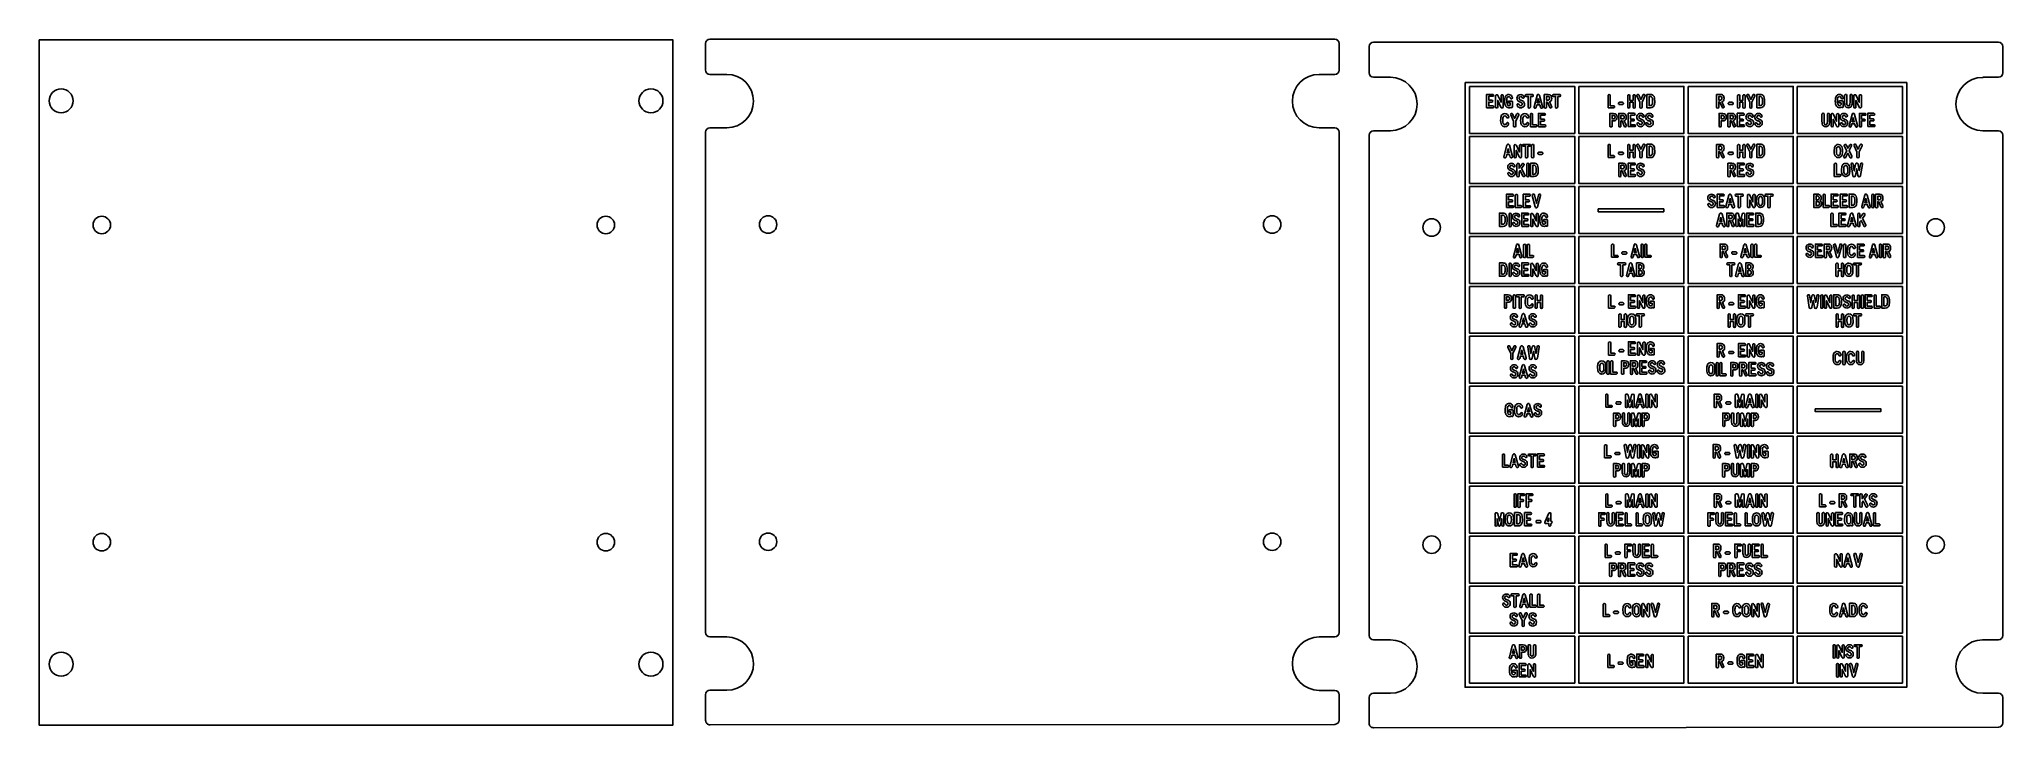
# Model space of a CAD drawing. Extents: x -224 to 225, y -79 to 79.
import ezdxf

# ---------------------------------------------------------------- set-up
doc = ezdxf.new("R2010")
doc.units = 0
doc.header["$MEASUREMENT"] = 0
doc.layers.add('PLAN_1', color=7, linetype='CONTINUOUS')

msp = doc.modelspace()

# ---------------------------------------------------------------- linework, layer by layer
at = {"layer": 'PLAN_1', "color": 250}
for points, knots in [([(-224.3928, 78.9463), (-224.3928, 78.9463), (-79.3927, 78.9463), (-79.3927, 78.9463), (-79.3927, 78.9463), (-79.3927, 78.9463), (-79.3927, -78.0539), (-79.3927, -78.0539), (-79.3927, -78.0539), (-79.3927, -78.0539), (-224.3928, -78.0539), (-224.3928, -78.0539), (-224.3928, -78.0539), (-224.3928, -78.0539), (-224.3928, 78.9463), (-224.3928, 78.9463)], [0, 0, 0, 0, 0.2, 0.2, 0.2, 0.2, 0.4, 0.4, 0.4, 0.4, 0.6, 0.6, 0.6, 0.6, 1, 1, 1, 1]), ([(72.1053, 79.0516), (72.1053, 79.0516), (-70.8946, 79.0516), (-70.8946, 79.0516), (-70.8946, 79.0516), (-71.4454, 79.0516), (-71.8945, 78.6014), (-71.8945, 78.05), (-71.8945, 78.05), (-71.8945, 78.05), (-71.8946, 72.0085), (-71.8946, 72.0085), (-71.8946, 72.0085), (-71.8946, 71.4567), (-71.4453, 71.0067), (-70.8945, 71.0067), (-70.8945, 71.0067), (-70.8945, 71.0067), (-67.1234, 71.007), (-67.1234, 71.007), (-67.1234, 71.007), (-67.1234, 71.007), (-67.1234, 71.0055), (-67.1234, 71.0055), (-67.1234, 71.0055), (-67.093, 71.0064), (-67.063, 71.006), (-67.033, 71.006), (-67.033, 71.006), (-63.658, 71.007), (-60.9203, 68.2676), (-60.9203, 64.8906), (-60.9203, 64.8906), (-60.9205, 61.5142), (-63.6577, 58.7753), (-67.033, 58.7753), (-67.033, 58.7753), (-67.0633, 58.7757), (-67.093, 58.776), (-67.123, 58.7766), (-67.123, 58.7766), (-67.123, 58.7766), (-67.1234, 58.7757), (-67.1234, 58.7757), (-67.1234, 58.7757), (-67.1234, 58.7757), (-70.8946, 58.7757), (-70.8946, 58.7757), (-70.8946, 58.7757), (-71.4454, 58.7757), (-71.8945, 58.3255), (-71.8945, 57.774), (-71.8945, 57.774), (-71.8945, 57.774), (-71.8946, -56.8258), (-71.8946, -56.8258), (-71.8946, -56.8258), (-71.8946, -57.3775), (-71.4453, -57.8272), (-70.8945, -57.8272), (-70.8945, -57.8272), (-70.8945, -57.8272), (-67.1234, -57.827), (-67.1234, -57.827), (-67.1234, -57.827), (-67.1234, -57.827), (-67.1234, -57.8278), (-67.1234, -57.8278), (-67.1234, -57.8278), (-67.093, -57.827), (-67.063, -57.8272), (-67.033, -57.8272), (-67.033, -57.8272), (-63.658, -57.827), (-60.9203, -60.5658), (-60.9203, -63.9424), (-60.9203, -63.9424), (-60.9205, -67.3158), (-63.6527, -70.0529), (-67.0237, -70.0578), (-67.0237, -70.0578), (-67.0307, -70.0578), (-67.0366, -70.0578), (-67.0435, -70.0577), (-67.0435, -70.0577), (-67.0702, -70.0572), (-67.0965, -70.0571), (-67.123, -70.0567), (-67.123, -70.0567), (-67.123, -70.0567), (-67.1234, -70.0571), (-67.1234, -70.0571), (-67.1234, -70.0571), (-67.1234, -70.0571), (-70.8946, -70.0571), (-70.8946, -70.0571), (-70.8946, -70.0571), (-71.4454, -70.0571), (-71.8945, -70.5069), (-71.8945, -71.0584), (-71.8945, -71.0584), (-71.8945, -71.0584), (-71.8946, -76.9467), (-71.8946, -76.9467), (-71.8946, -76.9467), (-71.8946, -77.2291), (-71.7913, -77.4725), (-71.5882, -77.6682), (-71.5882, -77.6682), (-71.385, -77.8638), (-71.1386, -77.9583), (-70.8568, -77.9475), (-70.8568, -77.9475), (-70.8568, -77.9475), (72.143, -77.8604), (72.143, -77.8604), (72.143, -77.8604), (72.6803, -77.8399), (73.1054, -77.3983), (73.1054, -76.86), (73.1054, -76.86), (73.1054, -76.86), (73.1054, -71.0635), (73.1054, -71.0635), (73.1054, -71.0635), (73.1054, -70.5124), (72.6562, -70.0626), (72.1054, -70.0626), (72.1054, -70.0626), (72.1054, -70.0626), (68.6074, -70.0624), (68.6074, -70.0624), (68.6074, -70.0624), (68.6074, -70.0624), (68.6074, -70.0608), (68.6074, -70.0608), (68.6074, -70.0608), (68.5777, -70.0615), (68.5475, -70.0626), (68.5175, -70.0626), (68.5175, -70.0626), (65.1422, -70.0624), (62.4049, -67.3241), (62.4049, -63.9473), (62.4049, -63.9473), (62.4049, -60.5739), (65.1353, -57.8385), (68.5048, -57.8318), (68.5048, -57.8318), (68.5105, -57.8317), (68.5153, -57.8318), (68.521, -57.8317), (68.521, -57.8317), (68.5497, -57.8313), (68.5788, -57.8324), (68.6075, -57.833), (68.6075, -57.833), (68.6075, -57.833), (68.6074, -57.8309), (68.6074, -57.8309), (68.6074, -57.8309), (68.6074, -57.8309), (72.1054, -57.8309), (72.1054, -57.8309), (72.1054, -57.8309), (72.6563, -57.8309), (73.1054, -57.3813), (73.1054, -56.8298), (73.1054, -56.8298), (73.1054, -56.8298), (73.1054, 57.7703), (73.1054, 57.7703), (73.1054, 57.7703), (73.1054, 58.3218), (72.6562, 58.7712), (72.1054, 58.7712), (72.1054, 58.7712), (72.1054, 58.7712), (68.6074, 58.7717), (68.6074, 58.7717), (68.6074, 58.7717), (68.6074, 58.7717), (68.6074, 58.7733), (68.6074, 58.7733), (68.6074, 58.7733), (68.5777, 58.7724), (68.5475, 58.7712), (68.5175, 58.7712), (68.5175, 58.7712), (65.1422, 58.7717), (62.4049, 61.5098), (62.4049, 64.8868), (62.4049, 64.8868), (62.4049, 68.2599), (65.1349, 70.9949), (68.5039, 71.002), (68.5039, 71.002), (68.5102, 71.0024), (68.5156, 71.002), (68.5219, 71.0022), (68.5219, 71.0022), (68.5503, 71.0031), (68.5791, 71.0016), (68.6075, 71.001), (68.6075, 71.001), (68.6075, 71.001), (68.6074, 71.0034), (68.6074, 71.0034), (68.6074, 71.0034), (68.6074, 71.0034), (72.1054, 71.0034), (72.1054, 71.0034), (72.1054, 71.0034), (72.6563, 71.0034), (73.1054, 71.4527), (73.1054, 72.004), (73.1054, 72.004), (73.1054, 72.004), (73.1054, 78.0503), (73.1054, 78.0503), (73.1054, 78.0503), (73.1054, 78.6018), (72.6561, 79.0512), (72.1053, 79.0516)], [0, 0, 0, 0, 0.01754386, 0.01754386, 0.01754386, 0.01754386, 0.03508772, 0.03508772, 0.03508772, 0.03508772, 0.05263158, 0.05263158, 0.05263158, 0.05263158, 0.07017544, 0.07017544, 0.07017544, 0.07017544, 0.0877193, 0.0877193, 0.0877193, 0.0877193, 0.10526316, 0.10526316, 0.10526316, 0.10526316, 0.12280702, 0.12280702, 0.12280702, 0.12280702, 0.14035088, 0.14035088, 0.14035088, 0.14035088, 0.15789474, 0.15789474, 0.15789474, 0.15789474, 0.1754386, 0.1754386, 0.1754386, 0.1754386, 0.19298246, 0.19298246, 0.19298246, 0.19298246, 0.21052632, 0.21052632, 0.21052632, 0.21052632, 0.22807018, 0.22807018, 0.22807018, 0.22807018, 0.24561404, 0.24561404, 0.24561404, 0.24561404, 0.26315789, 0.26315789, 0.26315789, 0.26315789, 0.28070175, 0.28070175, 0.28070175, 0.28070175, 0.29824561, 0.29824561, 0.29824561, 0.29824561, 0.31578947, 0.31578947, 0.31578947, 0.31578947, 0.33333333, 0.33333333, 0.33333333, 0.33333333, 0.35087719, 0.35087719, 0.35087719, 0.35087719, 0.36842105, 0.36842105, 0.36842105, 0.36842105, 0.38596491, 0.38596491, 0.38596491, 0.38596491, 0.40350877, 0.40350877, 0.40350877, 0.40350877, 0.42105263, 0.42105263, 0.42105263, 0.42105263, 0.43859649, 0.43859649, 0.43859649, 0.43859649, 0.45614035, 0.45614035, 0.45614035, 0.45614035, 0.47368421, 0.47368421, 0.47368421, 0.47368421, 0.49122807, 0.49122807, 0.49122807, 0.49122807, 0.50877193, 0.50877193, 0.50877193, 0.50877193, 0.52631579, 0.52631579, 0.52631579, 0.52631579, 0.54385965, 0.54385965, 0.54385965, 0.54385965, 0.56140351, 0.56140351, 0.56140351, 0.56140351, 0.57894737, 0.57894737, 0.57894737, 0.57894737, 0.59649123, 0.59649123, 0.59649123, 0.59649123, 0.61403509, 0.61403509, 0.61403509, 0.61403509, 0.63157895, 0.63157895, 0.63157895, 0.63157895, 0.64912281, 0.64912281, 0.64912281, 0.64912281, 0.66666667, 0.66666667, 0.66666667, 0.66666667, 0.68421053, 0.68421053, 0.68421053, 0.68421053, 0.70175439, 0.70175439, 0.70175439, 0.70175439, 0.71929825, 0.71929825, 0.71929825, 0.71929825, 0.73684211, 0.73684211, 0.73684211, 0.73684211, 0.75438596, 0.75438596, 0.75438596, 0.75438596, 0.77192982, 0.77192982, 0.77192982, 0.77192982, 0.78947368, 0.78947368, 0.78947368, 0.78947368, 0.80701754, 0.80701754, 0.80701754, 0.80701754, 0.8245614, 0.8245614, 0.8245614, 0.8245614, 0.84210526, 0.84210526, 0.84210526, 0.84210526, 0.85964912, 0.85964912, 0.85964912, 0.85964912, 0.87719298, 0.87719298, 0.87719298, 0.87719298, 0.89473684, 0.89473684, 0.89473684, 0.89473684, 0.9122807, 0.9122807, 0.9122807, 0.9122807, 0.92982456, 0.92982456, 0.92982456, 0.92982456, 0.94736842, 0.94736842, 0.94736842, 0.94736842, 0.96491228, 0.96491228, 0.96491228, 0.96491228, 1, 1, 1, 1]), ([(223.9759, 78.3773), (223.9759, 78.3773), (80.9759, 78.3773), (80.9759, 78.3773), (80.9759, 78.3773), (80.4251, 78.3773), (79.9759, 77.9273), (79.9759, 77.3758), (79.9759, 77.3758), (79.9759, 77.3758), (79.9758, 71.3342), (79.9758, 71.3342), (79.9758, 71.3342), (79.9758, 70.7827), (80.4251, 70.3325), (80.9759, 70.3325), (80.9759, 70.3325), (80.9759, 70.3325), (84.7471, 70.3329), (84.7471, 70.3329), (84.7471, 70.3329), (84.7471, 70.3329), (84.7471, 70.3312), (84.7471, 70.3312), (84.7471, 70.3312), (84.7774, 70.3321), (84.8074, 70.3317), (84.8374, 70.3317), (84.8374, 70.3317), (88.2125, 70.3329), (90.9501, 67.5933), (90.9501, 64.2164), (90.9501, 64.2164), (90.9499, 60.8399), (88.2127, 58.101), (84.8374, 58.101), (84.8374, 58.101), (84.8072, 58.1014), (84.7774, 58.1018), (84.7474, 58.1024), (84.7474, 58.1024), (84.7474, 58.1024), (84.7471, 58.1014), (84.7471, 58.1014), (84.7471, 58.1014), (84.7471, 58.1014), (80.9759, 58.1014), (80.9759, 58.1014), (80.9759, 58.1014), (80.4251, 58.1014), (79.9759, 57.6514), (79.9759, 57.0999), (79.9759, 57.0999), (79.9759, 57.0999), (79.9758, -57.5), (79.9758, -57.5), (79.9758, -57.5), (79.9758, -58.0516), (80.4251, -58.5014), (80.9759, -58.5014), (80.9759, -58.5014), (80.9759, -58.5014), (84.7471, -58.5013), (84.7471, -58.5013), (84.7471, -58.5013), (84.7471, -58.5013), (84.7471, -58.502), (84.7471, -58.502), (84.7471, -58.502), (84.7774, -58.5013), (84.8074, -58.5014), (84.8374, -58.5014), (84.8374, -58.5014), (88.2125, -58.5013), (90.9501, -61.2399), (90.9501, -64.6167), (90.9501, -64.6167), (90.9499, -67.9901), (88.2177, -70.7272), (84.8467, -70.7321), (84.8467, -70.7321), (84.8397, -70.7321), (84.8338, -70.732), (84.8269, -70.7319), (84.8269, -70.7319), (84.8002, -70.7315), (84.7739, -70.7314), (84.7474, -70.7309), (84.7474, -70.7309), (84.7474, -70.7309), (84.7471, -70.7314), (84.7471, -70.7314), (84.7471, -70.7314), (84.7471, -70.7314), (80.9759, -70.7314), (80.9759, -70.7314), (80.9759, -70.7314), (80.4251, -70.7314), (79.9759, -71.181), (79.9759, -71.7325), (79.9759, -71.7325), (79.9759, -71.7325), (79.9758, -77.6209), (79.9758, -77.6209), (79.9758, -77.6209), (79.9758, -77.9033), (80.0791, -78.1466), (80.2822, -78.3424), (80.2822, -78.3424), (80.4854, -78.5379), (80.7318, -78.6325), (81.0136, -78.6218), (81.0136, -78.6218), (81.0136, -78.6218), (224.0136, -78.5346), (224.0136, -78.5346), (224.0136, -78.5346), (224.5508, -78.5142), (224.9758, -78.0725), (224.9758, -77.5342), (224.9758, -77.5342), (224.9758, -77.5342), (224.9758, -71.7378), (224.9758, -71.7378), (224.9758, -71.7378), (224.9758, -71.1866), (224.5266, -70.7368), (223.9758, -70.7368), (223.9758, -70.7368), (223.9758, -70.7368), (220.4778, -70.7365), (220.4778, -70.7365), (220.4778, -70.7365), (220.4778, -70.7365), (220.4778, -70.735), (220.4778, -70.735), (220.4778, -70.735), (220.4481, -70.7357), (220.4179, -70.7368), (220.3879, -70.7368), (220.3879, -70.7368), (217.0127, -70.7365), (214.2753, -67.9983), (214.2753, -64.6215), (214.2753, -64.6215), (214.2753, -61.2481), (217.0057, -58.5128), (220.3752, -58.506), (220.3752, -58.506), (220.381, -58.5058), (220.3857, -58.506), (220.3914, -58.5058), (220.3914, -58.5058), (220.4203, -58.5054), (220.4492, -58.5066), (220.4779, -58.5072), (220.4779, -58.5072), (220.4779, -58.5072), (220.4778, -58.505), (220.4778, -58.505), (220.4778, -58.505), (220.4778, -58.505), (223.9759, -58.505), (223.9759, -58.505), (223.9759, -58.505), (224.5267, -58.505), (224.9758, -58.0556), (224.9758, -57.5041), (224.9758, -57.5041), (224.9758, -57.5041), (224.9758, 57.096), (224.9758, 57.096), (224.9758, 57.096), (224.9758, 57.6478), (224.5266, 58.0971), (223.9758, 58.0971), (223.9758, 58.0971), (223.9758, 58.0971), (220.4778, 58.0973), (220.4778, 58.0973), (220.4778, 58.0973), (220.4778, 58.0973), (220.4778, 58.099), (220.4778, 58.099), (220.4778, 58.099), (220.4481, 58.0981), (220.4179, 58.0971), (220.3879, 58.0971), (220.3879, 58.0971), (217.0127, 58.0973), (214.2753, 60.8356), (214.2753, 64.2126), (214.2753, 64.2126), (214.2753, 67.5856), (217.0053, 70.3207), (220.3743, 70.3279), (220.3743, 70.3279), (220.3808, 70.3282), (220.386, 70.3279), (220.3923, 70.328), (220.3923, 70.328), (220.4209, 70.3288), (220.4495, 70.3274), (220.4779, 70.3268), (220.4779, 70.3268), (220.4779, 70.3268), (220.4778, 70.3291), (220.4778, 70.3291), (220.4778, 70.3291), (220.4778, 70.3291), (223.9759, 70.3291), (223.9759, 70.3291), (223.9759, 70.3291), (224.5267, 70.3291), (224.9758, 70.7785), (224.9758, 71.3299), (224.9758, 71.3299), (224.9758, 71.3299), (224.9758, 77.3759), (224.9758, 77.3759), (224.9758, 77.3759), (224.9758, 77.9276), (224.5265, 78.377), (223.9759, 78.3773)], [0, 0, 0, 0, 0.01754386, 0.01754386, 0.01754386, 0.01754386, 0.03508772, 0.03508772, 0.03508772, 0.03508772, 0.05263158, 0.05263158, 0.05263158, 0.05263158, 0.07017544, 0.07017544, 0.07017544, 0.07017544, 0.0877193, 0.0877193, 0.0877193, 0.0877193, 0.10526316, 0.10526316, 0.10526316, 0.10526316, 0.12280702, 0.12280702, 0.12280702, 0.12280702, 0.14035088, 0.14035088, 0.14035088, 0.14035088, 0.15789474, 0.15789474, 0.15789474, 0.15789474, 0.1754386, 0.1754386, 0.1754386, 0.1754386, 0.19298246, 0.19298246, 0.19298246, 0.19298246, 0.21052632, 0.21052632, 0.21052632, 0.21052632, 0.22807018, 0.22807018, 0.22807018, 0.22807018, 0.24561404, 0.24561404, 0.24561404, 0.24561404, 0.26315789, 0.26315789, 0.26315789, 0.26315789, 0.28070175, 0.28070175, 0.28070175, 0.28070175, 0.29824561, 0.29824561, 0.29824561, 0.29824561, 0.31578947, 0.31578947, 0.31578947, 0.31578947, 0.33333333, 0.33333333, 0.33333333, 0.33333333, 0.35087719, 0.35087719, 0.35087719, 0.35087719, 0.36842105, 0.36842105, 0.36842105, 0.36842105, 0.38596491, 0.38596491, 0.38596491, 0.38596491, 0.40350877, 0.40350877, 0.40350877, 0.40350877, 0.42105263, 0.42105263, 0.42105263, 0.42105263, 0.43859649, 0.43859649, 0.43859649, 0.43859649, 0.45614035, 0.45614035, 0.45614035, 0.45614035, 0.47368421, 0.47368421, 0.47368421, 0.47368421, 0.49122807, 0.49122807, 0.49122807, 0.49122807, 0.50877193, 0.50877193, 0.50877193, 0.50877193, 0.52631579, 0.52631579, 0.52631579, 0.52631579, 0.54385965, 0.54385965, 0.54385965, 0.54385965, 0.56140351, 0.56140351, 0.56140351, 0.56140351, 0.57894737, 0.57894737, 0.57894737, 0.57894737, 0.59649123, 0.59649123, 0.59649123, 0.59649123, 0.61403509, 0.61403509, 0.61403509, 0.61403509, 0.63157895, 0.63157895, 0.63157895, 0.63157895, 0.64912281, 0.64912281, 0.64912281, 0.64912281, 0.66666667, 0.66666667, 0.66666667, 0.66666667, 0.68421053, 0.68421053, 0.68421053, 0.68421053, 0.70175439, 0.70175439, 0.70175439, 0.70175439, 0.71929825, 0.71929825, 0.71929825, 0.71929825, 0.73684211, 0.73684211, 0.73684211, 0.73684211, 0.75438596, 0.75438596, 0.75438596, 0.75438596, 0.77192982, 0.77192982, 0.77192982, 0.77192982, 0.78947368, 0.78947368, 0.78947368, 0.78947368, 0.80701754, 0.80701754, 0.80701754, 0.80701754, 0.8245614, 0.8245614, 0.8245614, 0.8245614, 0.84210526, 0.84210526, 0.84210526, 0.84210526, 0.85964912, 0.85964912, 0.85964912, 0.85964912, 0.87719298, 0.87719298, 0.87719298, 0.87719298, 0.89473684, 0.89473684, 0.89473684, 0.89473684, 0.9122807, 0.9122807, 0.9122807, 0.9122807, 0.92982456, 0.92982456, 0.92982456, 0.92982456, 0.94736842, 0.94736842, 0.94736842, 0.94736842, 0.96491228, 0.96491228, 0.96491228, 0.96491228, 1, 1, 1, 1]), ([(101.9357, 69.1187), (101.9357, 69.1187), (203.0161, 69.1187), (203.0161, 69.1187), (203.0161, 69.1187), (203.0161, 69.1187), (203.0161, -69.3472), (203.0161, -69.3472), (203.0161, -69.3472), (203.0161, -69.3472), (101.9357, -69.3472), (101.9357, -69.3472), (101.9357, -69.3472), (101.9357, -69.3472), (101.9357, 69.1187), (101.9357, 69.1187)], [0, 0, 0, 0, 0.2, 0.2, 0.2, 0.2, 0.4, 0.4, 0.4, 0.4, 0.6, 0.6, 0.6, 0.6, 1, 1, 1, 1]), ([(102.9594, 68.2396), (102.9594, 68.2396), (127.0183, 68.2396), (127.0183, 68.2396), (127.0183, 68.2396), (127.0183, 68.2396), (127.0183, 57.4852), (127.0183, 57.4852), (127.0183, 57.4852), (127.0183, 57.4852), (102.9594, 57.4852), (102.9594, 57.4852), (102.9594, 57.4852), (102.9594, 57.4852), (102.9594, 68.2396), (102.9594, 68.2396)], [0, 0, 0, 0, 0.2, 0.2, 0.2, 0.2, 0.4, 0.4, 0.4, 0.4, 0.6, 0.6, 0.6, 0.6, 1, 1, 1, 1]), ([(127.9581, 68.2396), (127.9581, 68.2396), (152.0173, 68.2396), (152.0173, 68.2396), (152.0173, 68.2396), (152.0173, 68.2396), (152.0173, 57.4852), (152.0173, 57.4852), (152.0173, 57.4852), (152.0173, 57.4852), (127.9581, 57.4852), (127.9581, 57.4852), (127.9581, 57.4852), (127.9581, 57.4852), (127.9581, 68.2396), (127.9581, 68.2396)], [0, 0, 0, 0, 0.2, 0.2, 0.2, 0.2, 0.4, 0.4, 0.4, 0.4, 0.6, 0.6, 0.6, 0.6, 1, 1, 1, 1]), ([(152.9571, 68.2396), (152.9571, 68.2396), (177.016, 68.2396), (177.016, 68.2396), (177.016, 68.2396), (177.016, 68.2396), (177.016, 57.4852), (177.016, 57.4852), (177.016, 57.4852), (177.016, 57.4852), (152.9571, 57.4852), (152.9571, 57.4852), (152.9571, 57.4852), (152.9571, 57.4852), (152.9571, 68.2396), (152.9571, 68.2396)], [0, 0, 0, 0, 0.2, 0.2, 0.2, 0.2, 0.4, 0.4, 0.4, 0.4, 0.6, 0.6, 0.6, 0.6, 1, 1, 1, 1]), ([(177.956, 68.2396), (177.956, 68.2396), (202.015, 68.2396), (202.015, 68.2396), (202.015, 68.2396), (202.015, 68.2396), (202.015, 57.4852), (202.015, 57.4852), (202.015, 57.4852), (202.015, 57.4852), (177.956, 57.4852), (177.956, 57.4852), (177.956, 57.4852), (177.956, 57.4852), (177.956, 68.2396), (177.956, 68.2396)], [0, 0, 0, 0, 0.2, 0.2, 0.2, 0.2, 0.4, 0.4, 0.4, 0.4, 0.6, 0.6, 0.6, 0.6, 1, 1, 1, 1]), ([(102.9594, 56.7942), (102.9594, 56.7942), (127.0183, 56.7942), (127.0183, 56.7942), (127.0183, 56.7942), (127.0183, 56.7942), (127.0183, 46.04), (127.0183, 46.04), (127.0183, 46.04), (127.0183, 46.04), (102.9594, 46.04), (102.9594, 46.04), (102.9594, 46.04), (102.9594, 46.04), (102.9594, 56.7942), (102.9594, 56.7942)], [0, 0, 0, 0, 0.2, 0.2, 0.2, 0.2, 0.4, 0.4, 0.4, 0.4, 0.6, 0.6, 0.6, 0.6, 1, 1, 1, 1]), ([(127.9581, 56.7942), (127.9581, 56.7942), (152.0173, 56.7942), (152.0173, 56.7942), (152.0173, 56.7942), (152.0173, 56.7942), (152.0173, 46.04), (152.0173, 46.04), (152.0173, 46.04), (152.0173, 46.04), (127.9581, 46.04), (127.9581, 46.04), (127.9581, 46.04), (127.9581, 46.04), (127.9581, 56.7942), (127.9581, 56.7942)], [0, 0, 0, 0, 0.2, 0.2, 0.2, 0.2, 0.4, 0.4, 0.4, 0.4, 0.6, 0.6, 0.6, 0.6, 1, 1, 1, 1]), ([(152.9571, 56.7942), (152.9571, 56.7942), (177.016, 56.7942), (177.016, 56.7942), (177.016, 56.7942), (177.016, 56.7942), (177.016, 46.04), (177.016, 46.04), (177.016, 46.04), (177.016, 46.04), (152.9571, 46.04), (152.9571, 46.04), (152.9571, 46.04), (152.9571, 46.04), (152.9571, 56.7942), (152.9571, 56.7942)], [0, 0, 0, 0, 0.2, 0.2, 0.2, 0.2, 0.4, 0.4, 0.4, 0.4, 0.6, 0.6, 0.6, 0.6, 1, 1, 1, 1]), ([(177.956, 56.7942), (177.956, 56.7942), (202.015, 56.7942), (202.015, 56.7942), (202.015, 56.7942), (202.015, 56.7942), (202.015, 46.04), (202.015, 46.04), (202.015, 46.04), (202.015, 46.04), (177.956, 46.04), (177.956, 46.04), (177.956, 46.04), (177.956, 46.04), (177.956, 56.7942), (177.956, 56.7942)], [0, 0, 0, 0, 0.2, 0.2, 0.2, 0.2, 0.4, 0.4, 0.4, 0.4, 0.6, 0.6, 0.6, 0.6, 1, 1, 1, 1]), ([(102.9594, 45.3488), (102.9594, 45.3488), (127.0183, 45.3488), (127.0183, 45.3488), (127.0183, 45.3488), (127.0183, 45.3488), (127.0183, 34.5946), (127.0183, 34.5946), (127.0183, 34.5946), (127.0183, 34.5946), (102.9594, 34.5946), (102.9594, 34.5946), (102.9594, 34.5946), (102.9594, 34.5946), (102.9594, 45.3488), (102.9594, 45.3488)], [0, 0, 0, 0, 0.2, 0.2, 0.2, 0.2, 0.4, 0.4, 0.4, 0.4, 0.6, 0.6, 0.6, 0.6, 1, 1, 1, 1]), ([(127.9581, 45.3488), (127.9581, 45.3488), (152.0173, 45.3488), (152.0173, 45.3488), (152.0173, 45.3488), (152.0173, 45.3488), (152.0173, 34.5946), (152.0173, 34.5946), (152.0173, 34.5946), (152.0173, 34.5946), (127.9581, 34.5946), (127.9581, 34.5946), (127.9581, 34.5946), (127.9581, 34.5946), (127.9581, 45.3488), (127.9581, 45.3488)], [0, 0, 0, 0, 0.2, 0.2, 0.2, 0.2, 0.4, 0.4, 0.4, 0.4, 0.6, 0.6, 0.6, 0.6, 1, 1, 1, 1]), ([(152.9571, 45.3488), (152.9571, 45.3488), (177.016, 45.3488), (177.016, 45.3488), (177.016, 45.3488), (177.016, 45.3488), (177.016, 34.5946), (177.016, 34.5946), (177.016, 34.5946), (177.016, 34.5946), (152.9571, 34.5946), (152.9571, 34.5946), (152.9571, 34.5946), (152.9571, 34.5946), (152.9571, 45.3488), (152.9571, 45.3488)], [0, 0, 0, 0, 0.2, 0.2, 0.2, 0.2, 0.4, 0.4, 0.4, 0.4, 0.6, 0.6, 0.6, 0.6, 1, 1, 1, 1]), ([(177.956, 45.3488), (177.956, 45.3488), (202.015, 45.3488), (202.015, 45.3488), (202.015, 45.3488), (202.015, 45.3488), (202.015, 34.5946), (202.015, 34.5946), (202.015, 34.5946), (202.015, 34.5946), (177.956, 34.5946), (177.956, 34.5946), (177.956, 34.5946), (177.956, 34.5946), (177.956, 45.3488), (177.956, 45.3488)], [0, 0, 0, 0, 0.2, 0.2, 0.2, 0.2, 0.4, 0.4, 0.4, 0.4, 0.6, 0.6, 0.6, 0.6, 1, 1, 1, 1]), ([(132.399, 40.1754), (132.399, 40.1754), (147.399, 40.1754), (147.399, 40.1754), (147.399, 40.1754), (147.399, 40.1754), (147.399, 39.5255), (147.399, 39.5255), (147.399, 39.5255), (147.399, 39.5255), (132.399, 39.5255), (132.399, 39.5255), (132.399, 39.5255), (132.399, 39.5255), (132.399, 40.1754), (132.399, 40.1754)], [0, 0, 0, 0, 0.2, 0.2, 0.2, 0.2, 0.4, 0.4, 0.4, 0.4, 0.6, 0.6, 0.6, 0.6, 1, 1, 1, 1]), ([(102.9594, 33.9034), (102.9594, 33.9034), (127.0183, 33.9034), (127.0183, 33.9034), (127.0183, 33.9034), (127.0183, 33.9034), (127.0183, 23.1492), (127.0183, 23.1492), (127.0183, 23.1492), (127.0183, 23.1492), (102.9594, 23.1492), (102.9594, 23.1492), (102.9594, 23.1492), (102.9594, 23.1492), (102.9594, 33.9034), (102.9594, 33.9034)], [0, 0, 0, 0, 0.2, 0.2, 0.2, 0.2, 0.4, 0.4, 0.4, 0.4, 0.6, 0.6, 0.6, 0.6, 1, 1, 1, 1]), ([(127.9581, 33.9034), (127.9581, 33.9034), (152.0173, 33.9034), (152.0173, 33.9034), (152.0173, 33.9034), (152.0173, 33.9034), (152.0173, 23.1492), (152.0173, 23.1492), (152.0173, 23.1492), (152.0173, 23.1492), (127.9581, 23.1492), (127.9581, 23.1492), (127.9581, 23.1492), (127.9581, 23.1492), (127.9581, 33.9034), (127.9581, 33.9034)], [0, 0, 0, 0, 0.2, 0.2, 0.2, 0.2, 0.4, 0.4, 0.4, 0.4, 0.6, 0.6, 0.6, 0.6, 1, 1, 1, 1]), ([(152.9571, 33.9034), (152.9571, 33.9034), (177.016, 33.9034), (177.016, 33.9034), (177.016, 33.9034), (177.016, 33.9034), (177.016, 23.1492), (177.016, 23.1492), (177.016, 23.1492), (177.016, 23.1492), (152.9571, 23.1492), (152.9571, 23.1492), (152.9571, 23.1492), (152.9571, 23.1492), (152.9571, 33.9034), (152.9571, 33.9034)], [0, 0, 0, 0, 0.2, 0.2, 0.2, 0.2, 0.4, 0.4, 0.4, 0.4, 0.6, 0.6, 0.6, 0.6, 1, 1, 1, 1]), ([(177.956, 33.9034), (177.956, 33.9034), (202.015, 33.9034), (202.015, 33.9034), (202.015, 33.9034), (202.015, 33.9034), (202.015, 23.1492), (202.015, 23.1492), (202.015, 23.1492), (202.015, 23.1492), (177.956, 23.1492), (177.956, 23.1492), (177.956, 23.1492), (177.956, 23.1492), (177.956, 33.9034), (177.956, 33.9034)], [0, 0, 0, 0, 0.2, 0.2, 0.2, 0.2, 0.4, 0.4, 0.4, 0.4, 0.6, 0.6, 0.6, 0.6, 1, 1, 1, 1]), ([(102.9594, 22.4581), (102.9594, 22.4581), (127.0183, 22.4581), (127.0183, 22.4581), (127.0183, 22.4581), (127.0183, 22.4581), (127.0183, 11.7038), (127.0183, 11.7038), (127.0183, 11.7038), (127.0183, 11.7038), (102.9594, 11.7038), (102.9594, 11.7038), (102.9594, 11.7038), (102.9594, 11.7038), (102.9594, 22.4581), (102.9594, 22.4581)], [0, 0, 0, 0, 0.2, 0.2, 0.2, 0.2, 0.4, 0.4, 0.4, 0.4, 0.6, 0.6, 0.6, 0.6, 1, 1, 1, 1]), ([(127.9581, 22.4581), (127.9581, 22.4581), (152.0173, 22.4581), (152.0173, 22.4581), (152.0173, 22.4581), (152.0173, 22.4581), (152.0173, 11.7038), (152.0173, 11.7038), (152.0173, 11.7038), (152.0173, 11.7038), (127.9581, 11.7038), (127.9581, 11.7038), (127.9581, 11.7038), (127.9581, 11.7038), (127.9581, 22.4581), (127.9581, 22.4581)], [0, 0, 0, 0, 0.2, 0.2, 0.2, 0.2, 0.4, 0.4, 0.4, 0.4, 0.6, 0.6, 0.6, 0.6, 1, 1, 1, 1]), ([(152.9571, 22.4581), (152.9571, 22.4581), (177.016, 22.4581), (177.016, 22.4581), (177.016, 22.4581), (177.016, 22.4581), (177.016, 11.7038), (177.016, 11.7038), (177.016, 11.7038), (177.016, 11.7038), (152.9571, 11.7038), (152.9571, 11.7038), (152.9571, 11.7038), (152.9571, 11.7038), (152.9571, 22.4581), (152.9571, 22.4581)], [0, 0, 0, 0, 0.2, 0.2, 0.2, 0.2, 0.4, 0.4, 0.4, 0.4, 0.6, 0.6, 0.6, 0.6, 1, 1, 1, 1]), ([(177.956, 22.4581), (177.956, 22.4581), (202.015, 22.4581), (202.015, 22.4581), (202.015, 22.4581), (202.015, 22.4581), (202.015, 11.7038), (202.015, 11.7038), (202.015, 11.7038), (202.015, 11.7038), (177.956, 11.7038), (177.956, 11.7038), (177.956, 11.7038), (177.956, 11.7038), (177.956, 22.4581), (177.956, 22.4581)], [0, 0, 0, 0, 0.2, 0.2, 0.2, 0.2, 0.4, 0.4, 0.4, 0.4, 0.6, 0.6, 0.6, 0.6, 1, 1, 1, 1]), ([(102.9594, 11.0128), (102.9594, 11.0128), (127.0183, 11.0128), (127.0183, 11.0128), (127.0183, 11.0128), (127.0183, 11.0128), (127.0183, 0.2584), (127.0183, 0.2584), (127.0183, 0.2584), (127.0183, 0.2584), (102.9594, 0.2584), (102.9594, 0.2584), (102.9594, 0.2584), (102.9594, 0.2584), (102.9594, 11.0128), (102.9594, 11.0128)], [0, 0, 0, 0, 0.2, 0.2, 0.2, 0.2, 0.4, 0.4, 0.4, 0.4, 0.6, 0.6, 0.6, 0.6, 1, 1, 1, 1]), ([(127.9581, 11.0128), (127.9581, 11.0128), (152.0173, 11.0128), (152.0173, 11.0128), (152.0173, 11.0128), (152.0173, 11.0128), (152.0173, 0.2584), (152.0173, 0.2584), (152.0173, 0.2584), (152.0173, 0.2584), (127.9581, 0.2584), (127.9581, 0.2584), (127.9581, 0.2584), (127.9581, 0.2584), (127.9581, 11.0128), (127.9581, 11.0128)], [0, 0, 0, 0, 0.2, 0.2, 0.2, 0.2, 0.4, 0.4, 0.4, 0.4, 0.6, 0.6, 0.6, 0.6, 1, 1, 1, 1]), ([(152.9571, 11.0128), (152.9571, 11.0128), (177.016, 11.0128), (177.016, 11.0128), (177.016, 11.0128), (177.016, 11.0128), (177.016, 0.2584), (177.016, 0.2584), (177.016, 0.2584), (177.016, 0.2584), (152.9571, 0.2584), (152.9571, 0.2584), (152.9571, 0.2584), (152.9571, 0.2584), (152.9571, 11.0128), (152.9571, 11.0128)], [0, 0, 0, 0, 0.2, 0.2, 0.2, 0.2, 0.4, 0.4, 0.4, 0.4, 0.6, 0.6, 0.6, 0.6, 1, 1, 1, 1]), ([(177.956, 11.0128), (177.956, 11.0128), (202.015, 11.0128), (202.015, 11.0128), (202.015, 11.0128), (202.015, 11.0128), (202.015, 0.2584), (202.015, 0.2584), (202.015, 0.2584), (202.015, 0.2584), (177.956, 0.2584), (177.956, 0.2584), (177.956, 0.2584), (177.956, 0.2584), (177.956, 11.0128), (177.956, 11.0128)], [0, 0, 0, 0, 0.2, 0.2, 0.2, 0.2, 0.4, 0.4, 0.4, 0.4, 0.6, 0.6, 0.6, 0.6, 1, 1, 1, 1]), ([(102.9594, -0.4326), (102.9594, -0.4326), (127.0183, -0.4326), (127.0183, -0.4326), (127.0183, -0.4326), (127.0183, -0.4326), (127.0183, -11.1868), (127.0183, -11.1868), (127.0183, -11.1868), (127.0183, -11.1868), (102.9594, -11.1868), (102.9594, -11.1868), (102.9594, -11.1868), (102.9594, -11.1868), (102.9594, -0.4326), (102.9594, -0.4326)], [0, 0, 0, 0, 0.2, 0.2, 0.2, 0.2, 0.4, 0.4, 0.4, 0.4, 0.6, 0.6, 0.6, 0.6, 1, 1, 1, 1]), ([(127.9581, -0.4326), (127.9581, -0.4326), (152.0173, -0.4326), (152.0173, -0.4326), (152.0173, -0.4326), (152.0173, -0.4326), (152.0173, -11.1868), (152.0173, -11.1868), (152.0173, -11.1868), (152.0173, -11.1868), (127.9581, -11.1868), (127.9581, -11.1868), (127.9581, -11.1868), (127.9581, -11.1868), (127.9581, -0.4326), (127.9581, -0.4326)], [0, 0, 0, 0, 0.2, 0.2, 0.2, 0.2, 0.4, 0.4, 0.4, 0.4, 0.6, 0.6, 0.6, 0.6, 1, 1, 1, 1]), ([(152.9571, -0.4326), (152.9571, -0.4326), (177.016, -0.4326), (177.016, -0.4326), (177.016, -0.4326), (177.016, -0.4326), (177.016, -11.1868), (177.016, -11.1868), (177.016, -11.1868), (177.016, -11.1868), (152.9571, -11.1868), (152.9571, -11.1868), (152.9571, -11.1868), (152.9571, -11.1868), (152.9571, -0.4326), (152.9571, -0.4326)], [0, 0, 0, 0, 0.2, 0.2, 0.2, 0.2, 0.4, 0.4, 0.4, 0.4, 0.6, 0.6, 0.6, 0.6, 1, 1, 1, 1]), ([(177.956, -0.4326), (177.956, -0.4326), (202.015, -0.4326), (202.015, -0.4326), (202.015, -0.4326), (202.015, -0.4326), (202.015, -11.1868), (202.015, -11.1868), (202.015, -11.1868), (202.015, -11.1868), (177.956, -11.1868), (177.956, -11.1868), (177.956, -11.1868), (177.956, -11.1868), (177.956, -0.4326), (177.956, -0.4326)], [0, 0, 0, 0, 0.2, 0.2, 0.2, 0.2, 0.4, 0.4, 0.4, 0.4, 0.6, 0.6, 0.6, 0.6, 1, 1, 1, 1]), ([(182.0712, -5.5899), (182.0712, -5.5899), (197.0713, -5.5899), (197.0713, -5.5899), (197.0713, -5.5899), (197.0713, -5.5899), (197.0713, -6.2398), (197.0713, -6.2398), (197.0713, -6.2398), (197.0713, -6.2398), (182.0712, -6.2398), (182.0712, -6.2398), (182.0712, -6.2398), (182.0712, -6.2398), (182.0712, -5.5899), (182.0712, -5.5899)], [0, 0, 0, 0, 0.2, 0.2, 0.2, 0.2, 0.4, 0.4, 0.4, 0.4, 0.6, 0.6, 0.6, 0.6, 1, 1, 1, 1]), ([(102.9594, -11.878), (102.9594, -11.878), (127.0183, -11.878), (127.0183, -11.878), (127.0183, -11.878), (127.0183, -11.878), (127.0183, -22.6323), (127.0183, -22.6323), (127.0183, -22.6323), (127.0183, -22.6323), (102.9594, -22.6323), (102.9594, -22.6323), (102.9594, -22.6323), (102.9594, -22.6323), (102.9594, -11.878), (102.9594, -11.878)], [0, 0, 0, 0, 0.2, 0.2, 0.2, 0.2, 0.4, 0.4, 0.4, 0.4, 0.6, 0.6, 0.6, 0.6, 1, 1, 1, 1]), ([(127.9581, -11.878), (127.9581, -11.878), (152.0173, -11.878), (152.0173, -11.878), (152.0173, -11.878), (152.0173, -11.878), (152.0173, -22.6323), (152.0173, -22.6323), (152.0173, -22.6323), (152.0173, -22.6323), (127.9581, -22.6323), (127.9581, -22.6323), (127.9581, -22.6323), (127.9581, -22.6323), (127.9581, -11.878), (127.9581, -11.878)], [0, 0, 0, 0, 0.2, 0.2, 0.2, 0.2, 0.4, 0.4, 0.4, 0.4, 0.6, 0.6, 0.6, 0.6, 1, 1, 1, 1]), ([(152.9571, -11.878), (152.9571, -11.878), (177.016, -11.878), (177.016, -11.878), (177.016, -11.878), (177.016, -11.878), (177.016, -22.6323), (177.016, -22.6323), (177.016, -22.6323), (177.016, -22.6323), (152.9571, -22.6323), (152.9571, -22.6323), (152.9571, -22.6323), (152.9571, -22.6323), (152.9571, -11.878), (152.9571, -11.878)], [0, 0, 0, 0, 0.2, 0.2, 0.2, 0.2, 0.4, 0.4, 0.4, 0.4, 0.6, 0.6, 0.6, 0.6, 1, 1, 1, 1]), ([(177.956, -11.878), (177.956, -11.878), (202.015, -11.878), (202.015, -11.878), (202.015, -11.878), (202.015, -11.878), (202.015, -22.6323), (202.015, -22.6323), (202.015, -22.6323), (202.015, -22.6323), (177.956, -22.6323), (177.956, -22.6323), (177.956, -22.6323), (177.956, -22.6323), (177.956, -11.878), (177.956, -11.878)], [0, 0, 0, 0, 0.2, 0.2, 0.2, 0.2, 0.4, 0.4, 0.4, 0.4, 0.6, 0.6, 0.6, 0.6, 1, 1, 1, 1]), ([(102.9594, -23.3234), (102.9594, -23.3234), (127.0183, -23.3234), (127.0183, -23.3234), (127.0183, -23.3234), (127.0183, -23.3234), (127.0183, -34.0776), (127.0183, -34.0776), (127.0183, -34.0776), (127.0183, -34.0776), (102.9594, -34.0776), (102.9594, -34.0776), (102.9594, -34.0776), (102.9594, -34.0776), (102.9594, -23.3234), (102.9594, -23.3234)], [0, 0, 0, 0, 0.2, 0.2, 0.2, 0.2, 0.4, 0.4, 0.4, 0.4, 0.6, 0.6, 0.6, 0.6, 1, 1, 1, 1]), ([(127.9581, -23.3234), (127.9581, -23.3234), (152.0173, -23.3234), (152.0173, -23.3234), (152.0173, -23.3234), (152.0173, -23.3234), (152.0173, -34.0776), (152.0173, -34.0776), (152.0173, -34.0776), (152.0173, -34.0776), (127.9581, -34.0776), (127.9581, -34.0776), (127.9581, -34.0776), (127.9581, -34.0776), (127.9581, -23.3234), (127.9581, -23.3234)], [0, 0, 0, 0, 0.2, 0.2, 0.2, 0.2, 0.4, 0.4, 0.4, 0.4, 0.6, 0.6, 0.6, 0.6, 1, 1, 1, 1]), ([(152.9571, -23.3234), (152.9571, -23.3234), (177.016, -23.3234), (177.016, -23.3234), (177.016, -23.3234), (177.016, -23.3234), (177.016, -34.0776), (177.016, -34.0776), (177.016, -34.0776), (177.016, -34.0776), (152.9571, -34.0776), (152.9571, -34.0776), (152.9571, -34.0776), (152.9571, -34.0776), (152.9571, -23.3234), (152.9571, -23.3234)], [0, 0, 0, 0, 0.2, 0.2, 0.2, 0.2, 0.4, 0.4, 0.4, 0.4, 0.6, 0.6, 0.6, 0.6, 1, 1, 1, 1]), ([(177.956, -23.3234), (177.956, -23.3234), (202.015, -23.3234), (202.015, -23.3234), (202.015, -23.3234), (202.015, -23.3234), (202.015, -34.0776), (202.015, -34.0776), (202.015, -34.0776), (202.015, -34.0776), (177.956, -34.0776), (177.956, -34.0776), (177.956, -34.0776), (177.956, -34.0776), (177.956, -23.3234), (177.956, -23.3234)], [0, 0, 0, 0, 0.2, 0.2, 0.2, 0.2, 0.4, 0.4, 0.4, 0.4, 0.6, 0.6, 0.6, 0.6, 1, 1, 1, 1]), ([(102.9594, -34.7687), (102.9594, -34.7687), (127.0183, -34.7687), (127.0183, -34.7687), (127.0183, -34.7687), (127.0183, -34.7687), (127.0183, -45.5231), (127.0183, -45.5231), (127.0183, -45.5231), (127.0183, -45.5231), (102.9594, -45.5231), (102.9594, -45.5231), (102.9594, -45.5231), (102.9594, -45.5231), (102.9594, -34.7687), (102.9594, -34.7687)], [0, 0, 0, 0, 0.2, 0.2, 0.2, 0.2, 0.4, 0.4, 0.4, 0.4, 0.6, 0.6, 0.6, 0.6, 1, 1, 1, 1]), ([(127.9581, -34.7687), (127.9581, -34.7687), (152.0173, -34.7687), (152.0173, -34.7687), (152.0173, -34.7687), (152.0173, -34.7687), (152.0173, -45.5231), (152.0173, -45.5231), (152.0173, -45.5231), (152.0173, -45.5231), (127.9581, -45.5231), (127.9581, -45.5231), (127.9581, -45.5231), (127.9581, -45.5231), (127.9581, -34.7687), (127.9581, -34.7687)], [0, 0, 0, 0, 0.2, 0.2, 0.2, 0.2, 0.4, 0.4, 0.4, 0.4, 0.6, 0.6, 0.6, 0.6, 1, 1, 1, 1]), ([(152.9571, -34.7687), (152.9571, -34.7687), (177.016, -34.7687), (177.016, -34.7687), (177.016, -34.7687), (177.016, -34.7687), (177.016, -45.5231), (177.016, -45.5231), (177.016, -45.5231), (177.016, -45.5231), (152.9571, -45.5231), (152.9571, -45.5231), (152.9571, -45.5231), (152.9571, -45.5231), (152.9571, -34.7687), (152.9571, -34.7687)], [0, 0, 0, 0, 0.2, 0.2, 0.2, 0.2, 0.4, 0.4, 0.4, 0.4, 0.6, 0.6, 0.6, 0.6, 1, 1, 1, 1]), ([(177.956, -34.7687), (177.956, -34.7687), (202.015, -34.7687), (202.015, -34.7687), (202.015, -34.7687), (202.015, -34.7687), (202.015, -45.5231), (202.015, -45.5231), (202.015, -45.5231), (202.015, -45.5231), (177.956, -45.5231), (177.956, -45.5231), (177.956, -45.5231), (177.956, -45.5231), (177.956, -34.7687), (177.956, -34.7687)], [0, 0, 0, 0, 0.2, 0.2, 0.2, 0.2, 0.4, 0.4, 0.4, 0.4, 0.6, 0.6, 0.6, 0.6, 1, 1, 1, 1]), ([(102.9594, -46.2139), (102.9594, -46.2139), (127.0183, -46.2139), (127.0183, -46.2139), (127.0183, -46.2139), (127.0183, -46.2139), (127.0183, -56.9683), (127.0183, -56.9683), (127.0183, -56.9683), (127.0183, -56.9683), (102.9594, -56.9683), (102.9594, -56.9683), (102.9594, -56.9683), (102.9594, -56.9683), (102.9594, -46.2139), (102.9594, -46.2139)], [0, 0, 0, 0, 0.2, 0.2, 0.2, 0.2, 0.4, 0.4, 0.4, 0.4, 0.6, 0.6, 0.6, 0.6, 1, 1, 1, 1]), ([(127.9581, -46.2139), (127.9581, -46.2139), (152.0173, -46.2139), (152.0173, -46.2139), (152.0173, -46.2139), (152.0173, -46.2139), (152.0173, -56.9683), (152.0173, -56.9683), (152.0173, -56.9683), (152.0173, -56.9683), (127.9581, -56.9683), (127.9581, -56.9683), (127.9581, -56.9683), (127.9581, -56.9683), (127.9581, -46.2139), (127.9581, -46.2139)], [0, 0, 0, 0, 0.2, 0.2, 0.2, 0.2, 0.4, 0.4, 0.4, 0.4, 0.6, 0.6, 0.6, 0.6, 1, 1, 1, 1]), ([(152.9571, -46.2139), (152.9571, -46.2139), (177.016, -46.2139), (177.016, -46.2139), (177.016, -46.2139), (177.016, -46.2139), (177.016, -56.9683), (177.016, -56.9683), (177.016, -56.9683), (177.016, -56.9683), (152.9571, -56.9683), (152.9571, -56.9683), (152.9571, -56.9683), (152.9571, -56.9683), (152.9571, -46.2139), (152.9571, -46.2139)], [0, 0, 0, 0, 0.2, 0.2, 0.2, 0.2, 0.4, 0.4, 0.4, 0.4, 0.6, 0.6, 0.6, 0.6, 1, 1, 1, 1]), ([(177.956, -46.2139), (177.956, -46.2139), (202.015, -46.2139), (202.015, -46.2139), (202.015, -46.2139), (202.015, -46.2139), (202.015, -56.9683), (202.015, -56.9683), (202.015, -56.9683), (202.015, -56.9683), (177.956, -56.9683), (177.956, -56.9683), (177.956, -56.9683), (177.956, -56.9683), (177.956, -46.2139), (177.956, -46.2139)], [0, 0, 0, 0, 0.2, 0.2, 0.2, 0.2, 0.4, 0.4, 0.4, 0.4, 0.6, 0.6, 0.6, 0.6, 1, 1, 1, 1]), ([(102.9594, -57.6593), (102.9594, -57.6593), (127.0183, -57.6593), (127.0183, -57.6593), (127.0183, -57.6593), (127.0183, -57.6593), (127.0183, -68.4135), (127.0183, -68.4135), (127.0183, -68.4135), (127.0183, -68.4135), (102.9594, -68.4135), (102.9594, -68.4135), (102.9594, -68.4135), (102.9594, -68.4135), (102.9594, -57.6593), (102.9594, -57.6593)], [0, 0, 0, 0, 0.2, 0.2, 0.2, 0.2, 0.4, 0.4, 0.4, 0.4, 0.6, 0.6, 0.6, 0.6, 1, 1, 1, 1]), ([(127.9581, -57.6593), (127.9581, -57.6593), (152.0173, -57.6593), (152.0173, -57.6593), (152.0173, -57.6593), (152.0173, -57.6593), (152.0173, -68.4135), (152.0173, -68.4135), (152.0173, -68.4135), (152.0173, -68.4135), (127.9581, -68.4135), (127.9581, -68.4135), (127.9581, -68.4135), (127.9581, -68.4135), (127.9581, -57.6593), (127.9581, -57.6593)], [0, 0, 0, 0, 0.2, 0.2, 0.2, 0.2, 0.4, 0.4, 0.4, 0.4, 0.6, 0.6, 0.6, 0.6, 1, 1, 1, 1]), ([(152.9571, -57.6593), (152.9571, -57.6593), (177.016, -57.6593), (177.016, -57.6593), (177.016, -57.6593), (177.016, -57.6593), (177.016, -68.4135), (177.016, -68.4135), (177.016, -68.4135), (177.016, -68.4135), (152.9571, -68.4135), (152.9571, -68.4135), (152.9571, -68.4135), (152.9571, -68.4135), (152.9571, -57.6593), (152.9571, -57.6593)], [0, 0, 0, 0, 0.2, 0.2, 0.2, 0.2, 0.4, 0.4, 0.4, 0.4, 0.6, 0.6, 0.6, 0.6, 1, 1, 1, 1]), ([(177.956, -57.6593), (177.956, -57.6593), (202.015, -57.6593), (202.015, -57.6593), (202.015, -57.6593), (202.015, -57.6593), (202.015, -68.4135), (202.015, -68.4135), (202.015, -68.4135), (202.015, -68.4135), (177.956, -68.4135), (177.956, -68.4135), (177.956, -68.4135), (177.956, -68.4135), (177.956, -57.6593), (177.956, -57.6593)], [0, 0, 0, 0, 0.2, 0.2, 0.2, 0.2, 0.4, 0.4, 0.4, 0.4, 0.6, 0.6, 0.6, 0.6, 1, 1, 1, 1])]:
    msp.add_open_spline(points, degree=3, knots=knots, dxfattribs=at)
at = {"layer": 'PLAN_1', "color": 7}
for points, knots in [([(-219.3927, 67.6961), (-217.874, 67.6961), (-216.6427, 66.4648), (-216.6427, 64.9461), (-216.6427, 64.9461), (-216.6427, 63.4275), (-217.8739, 62.196), (-219.3927, 62.196), (-219.3927, 62.196), (-220.9116, 62.1962), (-222.1427, 63.4272), (-222.1427, 64.9461), (-222.1427, 64.9461), (-222.1427, 66.4648), (-220.9115, 67.6961), (-219.3927, 67.6961)], [0, 0, 0, 0, 0.2, 0.2, 0.2, 0.2, 0.4, 0.4, 0.4, 0.4, 0.6, 0.6, 0.6, 0.6, 1, 1, 1, 1]), ([(-84.3927, 67.6961), (-82.8739, 67.6961), (-81.6427, 66.4648), (-81.6427, 64.9461), (-81.6427, 64.9461), (-81.6427, 63.4275), (-82.8739, 62.196), (-84.3927, 62.196), (-84.3927, 62.196), (-85.9115, 62.1962), (-87.1427, 63.4272), (-87.1427, 64.9461), (-87.1427, 64.9461), (-87.1427, 66.4648), (-85.9115, 67.6961), (-84.3927, 67.6961)], [0, 0, 0, 0, 0.2, 0.2, 0.2, 0.2, 0.4, 0.4, 0.4, 0.4, 0.6, 0.6, 0.6, 0.6, 1, 1, 1, 1]), ([(106.8606, 63.3532), (106.8606, 63.3532), (106.8606, 66.4057), (106.8606, 66.4057), (106.8606, 66.4057), (106.8606, 66.4057), (108.2871, 66.4057), (108.2871, 66.4057), (108.2871, 66.4057), (108.4054, 66.3614), (108.4638, 66.2887), (108.4638, 66.1895), (108.4638, 66.1895), (108.4638, 66.0631), (108.4053, 65.9918), (108.2871, 65.9772), (108.2871, 65.9772), (108.2871, 65.9772), (107.3577, 65.9774), (107.3577, 65.9774), (107.3577, 65.9774), (107.3577, 65.9774), (107.3577, 65.1021), (107.3577, 65.1021), (107.3577, 65.1021), (107.3577, 65.1021), (108.0901, 65.1021), (108.0901, 65.1021), (108.0901, 65.1021), (108.2102, 65.0848), (108.2706, 65.0065), (108.2706, 64.8672), (108.2706, 64.8672), (108.2706, 64.7394), (108.2102, 64.6682), (108.09, 64.6549), (108.09, 64.6549), (108.09, 64.6549), (107.3577, 64.6552), (107.3577, 64.6552), (107.3577, 64.6552), (107.3577, 64.6552), (107.3577, 63.7701), (107.3577, 63.7701), (107.3577, 63.7701), (107.3577, 63.7701), (108.3298, 63.7701), (108.3298, 63.7701), (108.3298, 63.7701), (108.4479, 63.7587), (108.507, 63.69), (108.507, 63.5634), (108.507, 63.5634), (108.5071, 63.436), (108.4479, 63.3658), (108.3303, 63.3531), (108.3303, 63.3531), (108.3303, 63.3531), (106.8606, 63.3532), (106.8606, 63.3532)], [0, 0, 0, 0, 0.0625, 0.0625, 0.0625, 0.0625, 0.125, 0.125, 0.125, 0.125, 0.1875, 0.1875, 0.1875, 0.1875, 0.25, 0.25, 0.25, 0.25, 0.3125, 0.3125, 0.3125, 0.3125, 0.375, 0.375, 0.375, 0.375, 0.4375, 0.4375, 0.4375, 0.4375, 0.5, 0.5, 0.5, 0.5, 0.5625, 0.5625, 0.5625, 0.5625, 0.625, 0.625, 0.625, 0.625, 0.6875, 0.6875, 0.6875, 0.6875, 0.75, 0.75, 0.75, 0.75, 0.8125, 0.8125, 0.8125, 0.8125, 0.875, 0.875, 0.875, 0.875, 1, 1, 1, 1]), ([(110.0976, 63.5243), (110.0976, 63.5243), (109.3977, 65.042), (109.3977, 65.042), (109.3977, 65.042), (109.3977, 65.042), (109.3977, 63.5134), (109.3977, 63.5134), (109.3977, 63.5134), (109.3938, 63.3722), (109.3131, 63.3029), (109.1554, 63.3067), (109.1554, 63.3067), (109.0029, 63.3105), (108.9208, 63.3792), (108.9094, 63.5138), (108.9094, 63.5138), (108.9094, 63.5138), (108.9094, 66.1348), (108.9094, 66.1348), (108.9094, 66.1348), (108.912, 66.1698), (108.9208, 66.2003), (108.9355, 66.2264), (108.9355, 66.2264), (108.9743, 66.2887), (109.0423, 66.3262), (109.1402, 66.3383), (109.1402, 66.3383), (109.1555, 66.3409), (109.1694, 66.3421), (109.1834, 66.3421), (109.1834, 66.3421), (109.3124, 66.3421), (109.4002, 66.2754), (109.4478, 66.1425), (109.4478, 66.1425), (109.4478, 66.1425), (110.1553, 64.6041), (110.1553, 64.6041), (110.1553, 64.6041), (110.1553, 64.6041), (110.1553, 66.1317), (110.1553, 66.1317), (110.1553, 66.1317), (110.1618, 66.1713), (110.1731, 66.206), (110.1909, 66.2358), (110.1909, 66.2358), (110.2343, 66.3052), (110.3041, 66.3408), (110.4014, 66.3421), (110.4014, 66.3421), (110.5394, 66.3434), (110.6194, 66.2733), (110.6416, 66.1316), (110.6416, 66.1316), (110.6416, 66.1316), (110.6417, 63.5134), (110.6417, 63.5134), (110.6417, 63.5134), (110.6366, 63.4753), (110.6257, 63.4421), (110.6079, 63.4148), (110.6079, 63.4148), (110.5674, 63.3461), (110.5005, 63.3104), (110.409, 63.3067), (110.409, 63.3067), (110.2558, 63.2978), (110.1522, 63.3703), (110.0976, 63.5243)], [0, 0, 0, 0, 0.05263158, 0.05263158, 0.05263158, 0.05263158, 0.10526316, 0.10526316, 0.10526316, 0.10526316, 0.15789474, 0.15789474, 0.15789474, 0.15789474, 0.21052632, 0.21052632, 0.21052632, 0.21052632, 0.26315789, 0.26315789, 0.26315789, 0.26315789, 0.31578947, 0.31578947, 0.31578947, 0.31578947, 0.36842105, 0.36842105, 0.36842105, 0.36842105, 0.42105263, 0.42105263, 0.42105263, 0.42105263, 0.47368421, 0.47368421, 0.47368421, 0.47368421, 0.52631579, 0.52631579, 0.52631579, 0.52631579, 0.57894737, 0.57894737, 0.57894737, 0.57894737, 0.63157895, 0.63157895, 0.63157895, 0.63157895, 0.68421053, 0.68421053, 0.68421053, 0.68421053, 0.73684211, 0.73684211, 0.73684211, 0.73684211, 0.78947368, 0.78947368, 0.78947368, 0.78947368, 0.84210526, 0.84210526, 0.84210526, 0.84210526, 0.89473684, 0.89473684, 0.89473684, 0.89473684, 1, 1, 1, 1]), ([(112.3739, 63.4517), (112.2582, 63.3876), (112.124, 63.355), (111.9715, 63.355), (111.9715, 63.355), (111.7795, 63.355), (111.6098, 63.4084), (111.4636, 63.5152), (111.4636, 63.5152), (111.2882, 63.6442), (111.1667, 63.8051), (111.0981, 63.9976), (111.0981, 63.9976), (111.016, 64.2296), (110.9754, 64.5126), (110.9754, 64.8463), (110.9754, 64.8463), (110.9754, 65.3714), (111.0326, 65.7343), (111.147, 65.9339), (111.147, 65.9339), (111.3231, 66.2457), (111.5939, 66.3954), (111.9588, 66.3827), (111.9588, 66.3827), (112.1254, 66.3777), (112.2626, 66.3402), (112.372, 66.2689), (112.372, 66.2689), (112.4749, 66.2022), (112.5665, 66.096), (112.6459, 65.9512), (112.6459, 65.9512), (112.6759, 65.8965), (112.6936, 65.8601), (112.7, 65.8431), (112.7, 65.8431), (112.7147, 65.7935), (112.7299, 65.7433), (112.7445, 65.6937), (112.7445, 65.6937), (112.7546, 65.6637), (112.7597, 65.6333), (112.7597, 65.6008), (112.7597, 65.6008), (112.7598, 65.4992), (112.707, 65.4331), (112.6014, 65.4031), (112.6014, 65.4031), (112.5717, 65.395), (112.5436, 65.3904), (112.5175, 65.3904), (112.5175, 65.3904), (112.4266, 65.3906), (112.3637, 65.4331), (112.3275, 65.5189), (112.3275, 65.5189), (112.3262, 65.5227), (112.3167, 65.5564), (112.2995, 65.6212), (112.2995, 65.6212), (112.2982, 65.6289), (112.2804, 65.6651), (112.2455, 65.7306), (112.2455, 65.7306), (112.1896, 65.8363), (112.0897, 65.8908), (111.9454, 65.8945), (111.9454, 65.8945), (111.8839, 65.8957), (111.8196, 65.8818), (111.7541, 65.8539), (111.7541, 65.8539), (111.6817, 65.8215), (111.6212, 65.7629), (111.5716, 65.6778), (111.5716, 65.6778), (111.5214, 65.5928), (111.4922, 65.473), (111.482, 65.3193), (111.482, 65.3193), (111.4808, 65.2893), (111.4801, 65.1393), (111.4801, 64.8685), (111.4801, 64.8685), (111.4802, 64.6505), (111.503, 64.435), (111.5488, 64.2226), (111.5488, 64.2226), (111.6034, 63.9718), (111.7445, 63.8394), (111.9715, 63.8261), (111.9715, 63.8261), (112.0459, 63.8212), (112.1145, 63.8488), (112.1781, 63.9099), (112.1781, 63.9099), (112.2353, 63.9634), (112.269, 64.0211), (112.2804, 64.0828), (112.2804, 64.0828), (112.2804, 64.0828), (112.2805, 64.4593), (112.2805, 64.4593), (112.2805, 64.4593), (112.2805, 64.4593), (111.9862, 64.4593), (111.9862, 64.4593), (111.9862, 64.4593), (111.8572, 64.4617), (111.7929, 64.5322), (111.7929, 64.6715), (111.7929, 64.6715), (111.7929, 64.8096), (111.8577, 64.8864), (111.9867, 64.9022), (111.9867, 64.9022), (111.9867, 64.9022), (112.6441, 64.9023), (112.6441, 64.9023), (112.6441, 64.9023), (112.6701, 64.901), (112.6968, 64.8876), (112.7241, 64.8616), (112.7241, 64.8616), (112.754, 64.8306), (112.7686, 64.7935), (112.7686, 64.7515), (112.7686, 64.7515), (112.7686, 64.7515), (112.7687, 63.9787), (112.7687, 63.9787), (112.7687, 63.9787), (112.7699, 63.9761), (112.7699, 63.8311), (112.7686, 63.5432), (112.7686, 63.5432), (112.7661, 63.4954), (112.7476, 63.4567), (112.714, 63.4255), (112.714, 63.4255), (112.6796, 63.3945), (112.6402, 63.3792), (112.5957, 63.3792), (112.5957, 63.3792), (112.5284, 63.3792), (112.4718, 63.4134), (112.426, 63.4815), (112.426, 63.4815), (112.421, 63.4779), (112.4037, 63.4682), (112.3739, 63.4517)], [0, 0, 0, 0, 0.02564103, 0.02564103, 0.02564103, 0.02564103, 0.05128205, 0.05128205, 0.05128205, 0.05128205, 0.07692308, 0.07692308, 0.07692308, 0.07692308, 0.1025641, 0.1025641, 0.1025641, 0.1025641, 0.12820513, 0.12820513, 0.12820513, 0.12820513, 0.15384615, 0.15384615, 0.15384615, 0.15384615, 0.17948718, 0.17948718, 0.17948718, 0.17948718, 0.20512821, 0.20512821, 0.20512821, 0.20512821, 0.23076923, 0.23076923, 0.23076923, 0.23076923, 0.25641026, 0.25641026, 0.25641026, 0.25641026, 0.28205128, 0.28205128, 0.28205128, 0.28205128, 0.30769231, 0.30769231, 0.30769231, 0.30769231, 0.33333333, 0.33333333, 0.33333333, 0.33333333, 0.35897436, 0.35897436, 0.35897436, 0.35897436, 0.38461538, 0.38461538, 0.38461538, 0.38461538, 0.41025641, 0.41025641, 0.41025641, 0.41025641, 0.43589744, 0.43589744, 0.43589744, 0.43589744, 0.46153846, 0.46153846, 0.46153846, 0.46153846, 0.48717949, 0.48717949, 0.48717949, 0.48717949, 0.51282051, 0.51282051, 0.51282051, 0.51282051, 0.53846154, 0.53846154, 0.53846154, 0.53846154, 0.56410256, 0.56410256, 0.56410256, 0.56410256, 0.58974359, 0.58974359, 0.58974359, 0.58974359, 0.61538462, 0.61538462, 0.61538462, 0.61538462, 0.64102564, 0.64102564, 0.64102564, 0.64102564, 0.66666667, 0.66666667, 0.66666667, 0.66666667, 0.69230769, 0.69230769, 0.69230769, 0.69230769, 0.71794872, 0.71794872, 0.71794872, 0.71794872, 0.74358974, 0.74358974, 0.74358974, 0.74358974, 0.76923077, 0.76923077, 0.76923077, 0.76923077, 0.79487179, 0.79487179, 0.79487179, 0.79487179, 0.82051282, 0.82051282, 0.82051282, 0.82051282, 0.84615385, 0.84615385, 0.84615385, 0.84615385, 0.87179487, 0.87179487, 0.87179487, 0.87179487, 0.8974359, 0.8974359, 0.8974359, 0.8974359, 0.92307692, 0.92307692, 0.92307692, 0.92307692, 0.94871795, 0.94871795, 0.94871795, 0.94871795, 1, 1, 1, 1]), ([(115.4133, 63.7626), (115.3337, 63.6386), (115.2281, 63.5386), (115.0966, 63.463), (115.0966, 63.463), (114.9613, 63.3849), (114.8213, 63.3455), (114.6776, 63.3455), (114.6776, 63.3455), (114.4789, 63.3455), (114.3191, 63.3848), (114.199, 63.463), (114.199, 63.463), (114.0637, 63.5509), (113.9688, 63.6384), (113.9155, 63.7255), (113.9155, 63.7255), (113.9048, 63.7453), (113.8805, 63.8082), (113.843, 63.9138), (113.843, 63.9138), (113.8298, 63.9519), (113.8226, 63.992), (113.8226, 64.0326), (113.8226, 64.0326), (113.8226, 64.1383), (113.871, 64.208), (113.9676, 64.2411), (113.9676, 64.2411), (113.9976, 64.2514), (114.0267, 64.2563), (114.0553, 64.2563), (114.0553, 64.2563), (114.1495, 64.2564), (114.2269, 64.2074), (114.288, 64.1088), (114.288, 64.1088), (114.2882, 64.1008), (114.2962, 64.079), (114.3121, 64.0459), (114.3121, 64.0459), (114.3828, 63.8956), (114.5041, 63.8202), (114.6751, 63.8202), (114.6751, 63.8202), (114.7833, 63.8203), (114.8696, 63.8571), (114.9338, 63.9303), (114.9338, 63.9303), (114.9948, 63.9984), (115.0254, 64.088), (115.0254, 64.1986), (115.0254, 64.1986), (115.0256, 64.2851), (115.0018, 64.3645), (114.9548, 64.437), (114.9548, 64.437), (114.9027, 64.5151), (114.8302, 64.5697), (114.7387, 64.601), (114.7387, 64.601), (114.667, 64.6283), (114.5588, 64.667), (114.4145, 64.7178), (114.4145, 64.7178), (114.2919, 64.7606), (114.1901, 64.8126), (114.1093, 64.8743), (114.1093, 64.8743), (113.897, 65.0358), (113.7909, 65.2576), (113.7909, 65.5391), (113.7909, 65.5391), (113.7911, 65.875), (113.9224, 66.1139), (114.1856, 66.2562), (114.1856, 66.2562), (114.3225, 66.3307), (114.4787, 66.3681), (114.6548, 66.3681), (114.6548, 66.3681), (114.8239, 66.3682), (114.9751, 66.3312), (115.1093, 66.2581), (115.1093, 66.2581), (115.2385, 66.1865), (115.3343, 66.0826), (115.396, 65.9472), (115.396, 65.9472), (115.396, 65.9472), (115.4202, 65.8915), (115.4202, 65.8915), (115.4202, 65.8915), (115.4214, 65.8889), (115.422, 65.8862), (115.422, 65.8837), (115.422, 65.8837), (115.4202, 65.8889), (115.4188, 65.8914), (115.4188, 65.8914), (115.4188, 65.8914), (115.4189, 65.8903), (115.4214, 65.8812), (115.4277, 65.8653), (115.4277, 65.8653), (115.4367, 65.8369), (115.4411, 65.8068), (115.4411, 65.7756), (115.4411, 65.7756), (115.4413, 65.667), (115.3883, 65.5958), (115.2828, 65.5633), (115.2828, 65.5633), (115.2544, 65.5539), (115.2269, 65.5487), (115.2008, 65.5487), (115.2008, 65.5487), (115.1006, 65.549), (115.0247, 65.606), (114.9751, 65.7198), (114.9751, 65.7198), (114.9728, 65.735), (114.9516, 65.7724), (114.9122, 65.8335), (114.9122, 65.8335), (114.8658, 65.8897), (114.7832, 65.9175), (114.6624, 65.9175), (114.6624, 65.9175), (114.5271, 65.9175), (114.4272, 65.8806), (114.3623, 65.8075), (114.3623, 65.8075), (114.307, 65.7433), (114.2759, 65.6593), (114.2695, 65.5564), (114.2695, 65.5564), (114.2634, 65.4446), (114.293, 65.3555), (114.3592, 65.2899), (114.3592, 65.2899), (114.4114, 65.2379), (114.5098, 65.1813), (114.6548, 65.1203), (114.6548, 65.1203), (114.6548, 65.1203), (115.0706, 64.9455), (115.0706, 64.9455), (115.0706, 64.9455), (115.3663, 64.8211), (115.5136, 64.5818), (115.5136, 64.2284), (115.5136, 64.2284), (115.5137, 64.0232), (115.4799, 63.868), (115.4133, 63.7626)], [0, 0, 0, 0, 0.025, 0.025, 0.025, 0.025, 0.05, 0.05, 0.05, 0.05, 0.075, 0.075, 0.075, 0.075, 0.1, 0.1, 0.1, 0.1, 0.125, 0.125, 0.125, 0.125, 0.15, 0.15, 0.15, 0.15, 0.175, 0.175, 0.175, 0.175, 0.2, 0.2, 0.2, 0.2, 0.225, 0.225, 0.225, 0.225, 0.25, 0.25, 0.25, 0.25, 0.275, 0.275, 0.275, 0.275, 0.3, 0.3, 0.3, 0.3, 0.325, 0.325, 0.325, 0.325, 0.35, 0.35, 0.35, 0.35, 0.375, 0.375, 0.375, 0.375, 0.4, 0.4, 0.4, 0.4, 0.425, 0.425, 0.425, 0.425, 0.45, 0.45, 0.45, 0.45, 0.475, 0.475, 0.475, 0.475, 0.5, 0.5, 0.5, 0.5, 0.525, 0.525, 0.525, 0.525, 0.55, 0.55, 0.55, 0.55, 0.575, 0.575, 0.575, 0.575, 0.6, 0.6, 0.6, 0.6, 0.625, 0.625, 0.625, 0.625, 0.65, 0.65, 0.65, 0.65, 0.675, 0.675, 0.675, 0.675, 0.7, 0.7, 0.7, 0.7, 0.725, 0.725, 0.725, 0.725, 0.75, 0.75, 0.75, 0.75, 0.775, 0.775, 0.775, 0.775, 0.8, 0.8, 0.8, 0.8, 0.825, 0.825, 0.825, 0.825, 0.85, 0.85, 0.85, 0.85, 0.875, 0.875, 0.875, 0.875, 0.9, 0.9, 0.9, 0.9, 0.925, 0.925, 0.925, 0.925, 0.95, 0.95, 0.95, 0.95, 1, 1, 1, 1]), ([(116.8688, 65.9424), (116.8688, 65.9424), (116.8688, 63.4652), (116.8688, 63.4652), (116.8688, 63.4652), (116.8168, 63.3362), (116.7328, 63.2723), (116.6177, 63.2748), (116.6177, 63.2748), (116.4698, 63.28), (116.3876, 63.3429), (116.3717, 63.465), (116.3717, 63.465), (116.3717, 63.465), (116.3718, 65.9424), (116.3718, 65.9424), (116.3718, 65.9424), (116.3718, 65.9424), (115.8989, 65.9424), (115.8989, 65.9424), (115.8989, 65.9424), (115.7711, 65.9556), (115.7068, 66.0324), (115.7068, 66.171), (115.7068, 66.171), (115.707, 66.2925), (115.771, 66.3631), (115.8988, 66.3814), (115.8988, 66.3814), (115.8988, 66.3814), (117.3437, 66.3815), (117.3437, 66.3815), (117.3437, 66.3815), (117.4741, 66.3656), (117.5395, 66.2925), (117.5395, 66.1635), (117.5395, 66.1635), (117.5396, 66.0288), (117.474, 65.955), (117.3437, 65.9423), (117.3437, 65.9423), (117.3437, 65.9423), (116.8688, 65.9424), (116.8688, 65.9424)], [0, 0, 0, 0, 0.08333333, 0.08333333, 0.08333333, 0.08333333, 0.16666667, 0.16666667, 0.16666667, 0.16666667, 0.25, 0.25, 0.25, 0.25, 0.33333333, 0.33333333, 0.33333333, 0.33333333, 0.41666667, 0.41666667, 0.41666667, 0.41666667, 0.5, 0.5, 0.5, 0.5, 0.58333333, 0.58333333, 0.58333333, 0.58333333, 0.66666667, 0.66666667, 0.66666667, 0.66666667, 0.75, 0.75, 0.75, 0.75, 0.83333333, 0.83333333, 0.83333333, 0.83333333, 1, 1, 1, 1]), ([(119.1731, 63.4841), (119.1731, 63.4841), (118.9985, 64.0269), (118.9985, 64.0269), (118.9985, 64.0269), (118.9985, 64.0269), (118.3855, 64.0269), (118.3855, 64.0269), (118.3855, 64.0269), (118.3855, 64.0269), (118.2178, 63.4478), (118.2178, 63.4478), (118.2178, 63.4478), (118.1694, 63.3265), (118.088, 63.2654), (117.9736, 63.2654), (117.9736, 63.2654), (117.9553, 63.2655), (117.9354, 63.2673), (117.9145, 63.2711), (117.9145, 63.2711), (117.7842, 63.2972), (117.7187, 63.3734), (117.7187, 63.4999), (117.7187, 63.4999), (117.7187, 63.5196), (117.7206, 63.5374), (117.7244, 63.5521), (117.7244, 63.5521), (117.7244, 63.5521), (118.4059, 66.1655), (118.4059, 66.1655), (118.4059, 66.1655), (118.4186, 66.211), (118.4357, 66.2506), (118.458, 66.2822), (118.458, 66.2822), (118.5115, 66.3625), (118.5858, 66.4031), (118.6817, 66.4056), (118.6817, 66.4056), (118.7538, 66.4069), (118.8159, 66.3846), (118.8686, 66.3396), (118.8686, 66.3396), (118.9215, 66.2944), (118.9532, 66.2366), (118.9646, 66.1654), (118.9646, 66.1654), (118.9646, 66.1654), (119.6722, 63.6206), (119.6722, 63.6206), (119.6722, 63.6206), (119.6825, 63.5884), (119.6874, 63.5546), (119.6874, 63.5184), (119.6874, 63.5184), (119.6874, 63.3907), (119.6283, 63.3098), (119.51, 63.2767), (119.51, 63.2767), (119.4829, 63.2693), (119.456, 63.2654), (119.4299, 63.2654), (119.4299, 63.2654), (119.3124, 63.2655), (119.2265, 63.3384), (119.1731, 63.4841)], [0, 0, 0, 0, 0.05555556, 0.05555556, 0.05555556, 0.05555556, 0.11111111, 0.11111111, 0.11111111, 0.11111111, 0.16666667, 0.16666667, 0.16666667, 0.16666667, 0.22222222, 0.22222222, 0.22222222, 0.22222222, 0.27777778, 0.27777778, 0.27777778, 0.27777778, 0.33333333, 0.33333333, 0.33333333, 0.33333333, 0.38888889, 0.38888889, 0.38888889, 0.38888889, 0.44444444, 0.44444444, 0.44444444, 0.44444444, 0.5, 0.5, 0.5, 0.5, 0.55555556, 0.55555556, 0.55555556, 0.55555556, 0.61111111, 0.61111111, 0.61111111, 0.61111111, 0.66666667, 0.66666667, 0.66666667, 0.66666667, 0.72222222, 0.72222222, 0.72222222, 0.72222222, 0.77777778, 0.77777778, 0.77777778, 0.77777778, 0.83333333, 0.83333333, 0.83333333, 0.83333333, 0.88888889, 0.88888889, 0.88888889, 0.88888889, 1, 1, 1, 1]), ([(118.6857, 65.4682), (118.6857, 65.4682), (118.4544, 64.4795), (118.4544, 64.4795), (118.4544, 64.4795), (118.4544, 64.4795), (118.9221, 64.4795), (118.9221, 64.4795), (118.9221, 64.4795), (118.9221, 64.4795), (118.6857, 65.4682), (118.6857, 65.4682)], [0, 0, 0, 0, 0.25, 0.25, 0.25, 0.25, 0.5, 0.5, 0.5, 0.5, 1, 1, 1, 1]), ([(121.2996, 63.4573), (121.2996, 63.4573), (120.7834, 64.6717), (120.7834, 64.6717), (120.7834, 64.6717), (120.7009, 64.6753), (120.6212, 64.6759), (120.5449, 64.6734), (120.5449, 64.6734), (120.5449, 64.6734), (120.5451, 63.4948), (120.5451, 63.4948), (120.5451, 63.4948), (120.5316, 63.3507), (120.4515, 63.2787), (120.3046, 63.2787), (120.3046, 63.2787), (120.1312, 63.2788), (120.0453, 63.3505), (120.0478, 63.4948), (120.0478, 63.4948), (120.0478, 63.4948), (120.0478, 66.3741), (120.0478, 66.3741), (120.0478, 66.3741), (120.0478, 66.3741), (120.9696, 66.3741), (120.9696, 66.3741), (120.9696, 66.3741), (121.1483, 66.3741), (121.2912, 66.3464), (121.398, 66.2919), (121.398, 66.2919), (121.5208, 66.2284), (121.6141, 66.1201), (121.6777, 65.9658), (121.6777, 65.9658), (121.7222, 65.8576), (121.7444, 65.7083), (121.7444, 65.517), (121.7444, 65.517), (121.7444, 65.2692), (121.712, 65.086), (121.6478, 64.9676), (121.6478, 64.9676), (121.5768, 64.8375), (121.4495, 64.7503), (121.2658, 64.707), (121.2658, 64.707), (121.2658, 64.707), (121.264, 64.7128), (121.264, 64.7128), (121.264, 64.7128), (121.592, 63.9865), (121.7546, 63.6213), (121.7521, 63.6176), (121.7521, 63.6176), (121.7591, 63.5904), (121.7629, 63.5622), (121.7629, 63.5335), (121.7629, 63.5335), (121.7629, 63.4205), (121.7146, 63.3486), (121.6179, 63.3175), (121.6179, 63.3175), (121.5831, 63.3068), (121.5506, 63.3009), (121.5194, 63.3009), (121.5194, 63.3009), (121.4178, 63.3011), (121.3446, 63.3531), (121.2996, 63.4573)], [0, 0, 0, 0, 0.05263158, 0.05263158, 0.05263158, 0.05263158, 0.10526316, 0.10526316, 0.10526316, 0.10526316, 0.15789474, 0.15789474, 0.15789474, 0.15789474, 0.21052632, 0.21052632, 0.21052632, 0.21052632, 0.26315789, 0.26315789, 0.26315789, 0.26315789, 0.31578947, 0.31578947, 0.31578947, 0.31578947, 0.36842105, 0.36842105, 0.36842105, 0.36842105, 0.42105263, 0.42105263, 0.42105263, 0.42105263, 0.47368421, 0.47368421, 0.47368421, 0.47368421, 0.52631579, 0.52631579, 0.52631579, 0.52631579, 0.57894737, 0.57894737, 0.57894737, 0.57894737, 0.63157895, 0.63157895, 0.63157895, 0.63157895, 0.68421053, 0.68421053, 0.68421053, 0.68421053, 0.73684211, 0.73684211, 0.73684211, 0.73684211, 0.78947368, 0.78947368, 0.78947368, 0.78947368, 0.84210526, 0.84210526, 0.84210526, 0.84210526, 0.89473684, 0.89473684, 0.89473684, 0.89473684, 1, 1, 1, 1]), ([(121.2041, 65.8248), (121.1495, 65.8951), (121.0744, 65.9308), (120.9791, 65.9308), (120.9791, 65.9308), (120.9791, 65.9308), (120.5451, 65.9308), (120.5451, 65.9308), (120.5451, 65.9308), (120.5451, 65.9308), (120.5451, 65.126), (120.5451, 65.126), (120.5451, 65.126), (120.5451, 65.126), (120.9176, 65.126), (120.9176, 65.126), (120.9176, 65.126), (121.0624, 65.126), (121.159, 65.1647), (121.206, 65.2416), (121.206, 65.2416), (121.241, 65.2976), (121.2581, 65.3891), (121.2581, 65.517), (121.2581, 65.517), (121.2583, 65.6742), (121.2403, 65.7762), (121.2041, 65.8248)], [0, 0, 0, 0, 0.125, 0.125, 0.125, 0.125, 0.25, 0.25, 0.25, 0.25, 0.375, 0.375, 0.375, 0.375, 0.5, 0.5, 0.5, 0.5, 0.625, 0.625, 0.625, 0.625, 0.75, 0.75, 0.75, 0.75, 1, 1, 1, 1]), ([(123.1315, 65.9424), (123.1315, 65.9424), (123.1315, 63.4652), (123.1315, 63.4652), (123.1315, 63.4652), (123.0795, 63.3362), (122.9955, 63.2723), (122.8804, 63.2748), (122.8804, 63.2748), (122.7325, 63.28), (122.6503, 63.3429), (122.6344, 63.465), (122.6344, 63.465), (122.6344, 63.465), (122.6344, 65.9424), (122.6344, 65.9424), (122.6344, 65.9424), (122.6344, 65.9424), (122.1616, 65.9424), (122.1616, 65.9424), (122.1616, 65.9424), (122.0338, 65.9556), (121.9695, 66.0324), (121.9695, 66.171), (121.9695, 66.171), (121.9697, 66.2925), (122.0337, 66.3631), (122.1615, 66.3814), (122.1615, 66.3814), (122.1615, 66.3814), (123.6066, 66.3815), (123.6066, 66.3815), (123.6066, 66.3815), (123.7368, 66.3656), (123.8022, 66.2925), (123.8022, 66.1635), (123.8022, 66.1635), (123.8022, 66.0288), (123.7367, 65.955), (123.6064, 65.9423), (123.6064, 65.9423), (123.6064, 65.9423), (123.1315, 65.9424), (123.1315, 65.9424)], [0, 0, 0, 0, 0.08333333, 0.08333333, 0.08333333, 0.08333333, 0.16666667, 0.16666667, 0.16666667, 0.16666667, 0.25, 0.25, 0.25, 0.25, 0.33333333, 0.33333333, 0.33333333, 0.33333333, 0.41666667, 0.41666667, 0.41666667, 0.41666667, 0.5, 0.5, 0.5, 0.5, 0.58333333, 0.58333333, 0.58333333, 0.58333333, 0.66666667, 0.66666667, 0.66666667, 0.66666667, 0.75, 0.75, 0.75, 0.75, 0.83333333, 0.83333333, 0.83333333, 0.83333333, 1, 1, 1, 1]), ([(134.6574, 63.3592), (134.6574, 63.3592), (134.6574, 66.1637), (134.6574, 66.1637), (134.6574, 66.1637), (134.6625, 66.2031), (134.6732, 66.2374), (134.691, 66.266), (134.691, 66.266), (134.7318, 66.3342), (134.8016, 66.3683), (134.8995, 66.3683), (134.8995, 66.3683), (135.0624, 66.3699), (135.1467, 66.3016), (135.1544, 66.1637), (135.1544, 66.1637), (135.1544, 66.1637), (135.1545, 63.8117), (135.1545, 63.8117), (135.1545, 63.8117), (135.1545, 63.8117), (135.9331, 63.8117), (135.9331, 63.8117), (135.9331, 63.8117), (135.9738, 63.8067), (136.0094, 63.7965), (136.0392, 63.7798), (136.0392, 63.7798), (136.1099, 63.7405), (136.146, 63.6744), (136.1473, 63.5829), (136.1473, 63.5829), (136.15, 63.5207), (136.1301, 63.469), (136.0882, 63.4289), (136.0882, 63.4289), (136.047, 63.3885), (135.9954, 63.3654), (135.9331, 63.359), (135.9331, 63.359), (135.9331, 63.359), (134.6574, 63.3592), (134.6574, 63.3592)], [0, 0, 0, 0, 0.08333333, 0.08333333, 0.08333333, 0.08333333, 0.16666667, 0.16666667, 0.16666667, 0.16666667, 0.25, 0.25, 0.25, 0.25, 0.33333333, 0.33333333, 0.33333333, 0.33333333, 0.41666667, 0.41666667, 0.41666667, 0.41666667, 0.5, 0.5, 0.5, 0.5, 0.58333333, 0.58333333, 0.58333333, 0.58333333, 0.66666667, 0.66666667, 0.66666667, 0.66666667, 0.75, 0.75, 0.75, 0.75, 0.83333333, 0.83333333, 0.83333333, 0.83333333, 1, 1, 1, 1]), ([(137.296, 64.0839), (137.2065, 64.0852), (137.1339, 64.1129), (137.078, 64.1677), (137.078, 64.1677), (137.0271, 64.2186), (137.0017, 64.2788), (137.0017, 64.3482), (137.0017, 64.3482), (137.0017, 64.4151), (137.0259, 64.4721), (137.0742, 64.5199), (137.0742, 64.5199), (137.1263, 64.5733), (137.2007, 64.6038), (137.296, 64.6126), (137.296, 64.6126), (137.296, 64.6126), (137.905, 64.6071), (137.905, 64.6071), (137.905, 64.6071), (137.9909, 64.5993), (138.0582, 64.5688), (138.1078, 64.5153), (138.1078, 64.5153), (138.1519, 64.4673), (138.1733, 64.4092), (138.1733, 64.3405), (138.1733, 64.3405), (138.1735, 64.2714), (138.1504, 64.2115), (138.1046, 64.1619), (138.1046, 64.1619), (138.0538, 64.1087), (137.987, 64.0825), (137.905, 64.0838), (137.905, 64.0838), (137.905, 64.0838), (137.296, 64.0839), (137.296, 64.0839)], [0, 0, 0, 0, 0.09090909, 0.09090909, 0.09090909, 0.09090909, 0.18181818, 0.18181818, 0.18181818, 0.18181818, 0.27272727, 0.27272727, 0.27272727, 0.27272727, 0.36363636, 0.36363636, 0.36363636, 0.36363636, 0.45454545, 0.45454545, 0.45454545, 0.45454545, 0.54545455, 0.54545455, 0.54545455, 0.54545455, 0.63636364, 0.63636364, 0.63636364, 0.63636364, 0.72727273, 0.72727273, 0.72727273, 0.72727273, 0.81818182, 0.81818182, 0.81818182, 0.81818182, 1, 1, 1, 1]), ([(140.3664, 63.5174), (140.3664, 63.5174), (140.3664, 64.6052), (140.3664, 64.6052), (140.3664, 64.6052), (140.3664, 64.6052), (139.6362, 64.6052), (139.6362, 64.6052), (139.6362, 64.6052), (139.6362, 64.6052), (139.6362, 63.5174), (139.6362, 63.5174), (139.6362, 63.5174), (139.6298, 63.4735), (139.6182, 63.4367), (139.6004, 63.4054), (139.6004, 63.4054), (139.5586, 63.3299), (139.4905, 63.291), (139.3957, 63.2898), (139.3957, 63.2898), (139.2421, 63.2874), (139.1554, 63.3629), (139.137, 63.5167), (139.137, 63.5167), (139.137, 63.5167), (139.1371, 66.1358), (139.1371, 66.1358), (139.1371, 66.1358), (139.1423, 66.1771), (139.1535, 66.212), (139.1726, 66.2418), (139.1726, 66.2418), (139.2159, 66.3112), (139.2877, 66.3475), (139.3881, 66.3499), (139.3881, 66.3499), (139.5286, 66.3525), (139.6112, 66.2814), (139.636, 66.1358), (139.636, 66.1358), (139.636, 66.1358), (139.6362, 65.0595), (139.6362, 65.0595), (139.6362, 65.0595), (139.6362, 65.0595), (140.3664, 65.0595), (140.3664, 65.0595), (140.3664, 65.0595), (140.3664, 65.0595), (140.3664, 66.1358), (140.3664, 66.1358), (140.3664, 66.1358), (140.3742, 66.1771), (140.3868, 66.212), (140.4058, 66.2418), (140.4058, 66.2418), (140.4517, 66.3112), (140.5222, 66.3475), (140.6175, 66.3499), (140.6175, 66.3499), (140.6825, 66.3513), (140.737, 66.3316), (140.7828, 66.2914), (140.7828, 66.2914), (140.828, 66.2507), (140.8546, 66.1993), (140.8635, 66.1358), (140.8635, 66.1358), (140.8635, 66.1358), (140.8637, 63.5174), (140.8637, 63.5174), (140.8637, 63.5174), (140.8476, 63.3533), (140.7669, 63.2713), (140.6213, 63.2713), (140.6213, 63.2713), (140.4613, 63.2715), (140.3766, 63.3533), (140.3664, 63.5174)], [0, 0, 0, 0, 0.04761905, 0.04761905, 0.04761905, 0.04761905, 0.0952381, 0.0952381, 0.0952381, 0.0952381, 0.14285714, 0.14285714, 0.14285714, 0.14285714, 0.19047619, 0.19047619, 0.19047619, 0.19047619, 0.23809524, 0.23809524, 0.23809524, 0.23809524, 0.28571429, 0.28571429, 0.28571429, 0.28571429, 0.33333333, 0.33333333, 0.33333333, 0.33333333, 0.38095238, 0.38095238, 0.38095238, 0.38095238, 0.42857143, 0.42857143, 0.42857143, 0.42857143, 0.47619048, 0.47619048, 0.47619048, 0.47619048, 0.52380952, 0.52380952, 0.52380952, 0.52380952, 0.57142857, 0.57142857, 0.57142857, 0.57142857, 0.61904762, 0.61904762, 0.61904762, 0.61904762, 0.66666667, 0.66666667, 0.66666667, 0.66666667, 0.71428571, 0.71428571, 0.71428571, 0.71428571, 0.76190476, 0.76190476, 0.76190476, 0.76190476, 0.80952381, 0.80952381, 0.80952381, 0.80952381, 0.85714286, 0.85714286, 0.85714286, 0.85714286, 0.9047619, 0.9047619, 0.9047619, 0.9047619, 1, 1, 1, 1]), ([(142.4274, 64.6348), (142.4274, 64.6348), (142.4274, 63.5186), (142.4274, 63.5186), (142.4274, 63.5186), (142.4147, 63.3674), (142.3333, 63.2916), (142.1813, 63.2916), (142.1813, 63.2916), (142.0238, 63.293), (141.9404, 63.3685), (141.9302, 63.5186), (141.9302, 63.5186), (141.9302, 63.5186), (141.9303, 64.6348), (141.9303, 64.6348), (141.9303, 64.6348), (141.9303, 64.6348), (141.2725, 66.0652), (141.2725, 66.0652), (141.2725, 66.0652), (141.2616, 66.0996), (141.2558, 66.1351), (141.2558, 66.1714), (141.2558, 66.1714), (141.2558, 66.2858), (141.3085, 66.3595), (141.4141, 66.3931), (141.4141, 66.3931), (141.4459, 66.4027), (141.4764, 66.4079), (141.505, 66.4079), (141.505, 66.4079), (141.6158, 66.408), (141.6944, 66.3435), (141.7414, 66.2158), (141.7414, 66.2158), (141.7727, 66.146), (141.9213, 65.8262), (142.1877, 65.2547), (142.1877, 65.2547), (142.2436, 65.3806), (142.3873, 65.7003), (142.6193, 66.2158), (142.6193, 66.2158), (142.6703, 66.3437), (142.7515, 66.4079), (142.8634, 66.4079), (142.8634, 66.4079), (142.8921, 66.408), (142.9225, 66.4027), (142.9543, 66.3931), (142.9543, 66.3931), (143.0676, 66.3584), (143.124, 66.282), (143.124, 66.1637), (143.124, 66.1637), (143.1241, 66.1231), (143.117, 66.083), (143.1031, 66.0441), (143.1031, 66.0441), (143.1031, 66.0441), (142.4274, 64.6348), (142.4274, 64.6348)], [0, 0, 0, 0, 0.05882353, 0.05882353, 0.05882353, 0.05882353, 0.11764706, 0.11764706, 0.11764706, 0.11764706, 0.17647059, 0.17647059, 0.17647059, 0.17647059, 0.23529412, 0.23529412, 0.23529412, 0.23529412, 0.29411765, 0.29411765, 0.29411765, 0.29411765, 0.35294118, 0.35294118, 0.35294118, 0.35294118, 0.41176471, 0.41176471, 0.41176471, 0.41176471, 0.47058824, 0.47058824, 0.47058824, 0.47058824, 0.52941176, 0.52941176, 0.52941176, 0.52941176, 0.58823529, 0.58823529, 0.58823529, 0.58823529, 0.64705882, 0.64705882, 0.64705882, 0.64705882, 0.70588235, 0.70588235, 0.70588235, 0.70588235, 0.76470588, 0.76470588, 0.76470588, 0.76470588, 0.82352941, 0.82352941, 0.82352941, 0.82352941, 0.88235294, 0.88235294, 0.88235294, 0.88235294, 1, 1, 1, 1]), ([(145.2728, 64.1768), (145.1996, 63.8825), (145.0927, 63.6706), (144.9522, 63.5421), (144.9522, 63.5421), (144.8124, 63.4139), (144.616, 63.3496), (144.3642, 63.3496), (144.3642, 63.3496), (144.3642, 63.3496), (143.5597, 63.3497), (143.5597, 63.3497), (143.5597, 63.3497), (143.5597, 63.3497), (143.5597, 66.4039), (143.5597, 66.4039), (143.5597, 66.4039), (143.5597, 66.4039), (144.3346, 66.4039), (144.3346, 66.4039), (144.3346, 66.4039), (144.6549, 66.4039), (144.8912, 66.3106), (145.0438, 66.1231), (145.0438, 66.1231), (145.2353, 65.888), (145.3305, 65.4664), (145.3305, 64.858), (145.3305, 64.858), (145.3305, 64.5598), (145.3114, 64.333), (145.2728, 64.1768)], [0, 0, 0, 0, 0.11111111, 0.11111111, 0.11111111, 0.11111111, 0.22222222, 0.22222222, 0.22222222, 0.22222222, 0.33333333, 0.33333333, 0.33333333, 0.33333333, 0.44444444, 0.44444444, 0.44444444, 0.44444444, 0.55555556, 0.55555556, 0.55555556, 0.55555556, 0.66666667, 0.66666667, 0.66666667, 0.66666667, 0.77777778, 0.77777778, 0.77777778, 0.77777778, 1, 1, 1, 1]), ([(144.7852, 65.5607), (144.7578, 65.6322), (144.731, 65.692), (144.705, 65.7391), (144.705, 65.7391), (144.6713, 65.8002), (144.6255, 65.851), (144.567, 65.8916), (144.567, 65.8916), (144.5308, 65.9177), (144.4513, 65.931), (144.3286, 65.931), (144.3286, 65.931), (144.3286, 65.931), (144.0568, 65.931), (144.0568, 65.931), (144.0568, 65.931), (144.0568, 65.931), (144.0568, 63.845), (144.0568, 63.845), (144.0568, 63.845), (144.0568, 63.845), (144.3358, 63.845), (144.3358, 63.845), (144.3358, 63.845), (144.4477, 63.845), (144.5231, 63.8575), (144.5632, 63.8829), (144.5632, 63.8829), (144.6027, 63.9085), (144.6274, 63.9273), (144.6376, 63.9394), (144.6376, 63.9394), (144.6465, 63.9485), (144.6674, 63.9788), (144.7011, 64.0309), (144.7011, 64.0309), (144.7584, 64.1233), (144.7965, 64.2146), (144.8162, 64.3069), (144.8162, 64.3069), (144.8398, 64.4201), (144.8518, 64.5961), (144.8518, 64.8357), (144.8518, 64.8357), (144.8519, 65.1995), (144.8295, 65.441), (144.7852, 65.5607)], [0, 0, 0, 0, 0.07692308, 0.07692308, 0.07692308, 0.07692308, 0.15384615, 0.15384615, 0.15384615, 0.15384615, 0.23076923, 0.23076923, 0.23076923, 0.23076923, 0.30769231, 0.30769231, 0.30769231, 0.30769231, 0.38461538, 0.38461538, 0.38461538, 0.38461538, 0.46153846, 0.46153846, 0.46153846, 0.46153846, 0.53846154, 0.53846154, 0.53846154, 0.53846154, 0.61538462, 0.61538462, 0.61538462, 0.61538462, 0.69230769, 0.69230769, 0.69230769, 0.69230769, 0.76923077, 0.76923077, 0.76923077, 0.76923077, 0.84615385, 0.84615385, 0.84615385, 0.84615385, 1, 1, 1, 1]), ([(160.743, 63.4635), (160.743, 63.4635), (160.2266, 64.6776), (160.2266, 64.6776), (160.2266, 64.6776), (160.1441, 64.6814), (160.0645, 64.682), (159.9882, 64.6794), (159.9882, 64.6794), (159.9882, 64.6794), (159.9883, 63.501), (159.9883, 63.501), (159.9883, 63.501), (159.975, 63.3565), (159.8948, 63.2846), (159.7479, 63.2846), (159.7479, 63.2846), (159.5746, 63.2848), (159.4886, 63.3565), (159.4911, 63.5009), (159.4911, 63.5009), (159.4911, 63.5009), (159.4912, 66.38), (159.4912, 66.38), (159.4912, 66.38), (159.4912, 66.38), (160.4128, 66.38), (160.4128, 66.38), (160.4128, 66.38), (160.5916, 66.38), (160.7345, 66.3524), (160.8413, 66.2979), (160.8413, 66.2979), (160.964, 66.2344), (161.0574, 66.1262), (161.121, 65.9718), (161.121, 65.9718), (161.1656, 65.8638), (161.1877, 65.7143), (161.1877, 65.523), (161.1877, 65.523), (161.1879, 65.2753), (161.1553, 65.092), (161.0911, 64.9736), (161.0911, 64.9736), (161.02, 64.8435), (160.8928, 64.7563), (160.7091, 64.713), (160.7091, 64.713), (160.7091, 64.713), (160.7073, 64.7189), (160.7073, 64.7189), (160.7073, 64.7189), (161.0353, 63.9924), (161.1979, 63.6273), (161.1954, 63.6236), (161.1954, 63.6236), (161.2026, 63.5963), (161.2062, 63.5682), (161.2062, 63.5396), (161.2062, 63.5396), (161.2063, 63.4266), (161.1579, 63.3546), (161.0612, 63.3235), (161.0612, 63.3235), (161.0263, 63.3128), (160.9939, 63.3069), (160.9627, 63.3069), (160.9627, 63.3069), (160.861, 63.3072), (160.7879, 63.359), (160.743, 63.4635)], [0, 0, 0, 0, 0.05263158, 0.05263158, 0.05263158, 0.05263158, 0.10526316, 0.10526316, 0.10526316, 0.10526316, 0.15789474, 0.15789474, 0.15789474, 0.15789474, 0.21052632, 0.21052632, 0.21052632, 0.21052632, 0.26315789, 0.26315789, 0.26315789, 0.26315789, 0.31578947, 0.31578947, 0.31578947, 0.31578947, 0.36842105, 0.36842105, 0.36842105, 0.36842105, 0.42105263, 0.42105263, 0.42105263, 0.42105263, 0.47368421, 0.47368421, 0.47368421, 0.47368421, 0.52631579, 0.52631579, 0.52631579, 0.52631579, 0.57894737, 0.57894737, 0.57894737, 0.57894737, 0.63157895, 0.63157895, 0.63157895, 0.63157895, 0.68421053, 0.68421053, 0.68421053, 0.68421053, 0.73684211, 0.73684211, 0.73684211, 0.73684211, 0.78947368, 0.78947368, 0.78947368, 0.78947368, 0.84210526, 0.84210526, 0.84210526, 0.84210526, 0.89473684, 0.89473684, 0.89473684, 0.89473684, 1, 1, 1, 1]), ([(160.6475, 65.8306), (160.5928, 65.9013), (160.5177, 65.9368), (160.4224, 65.9368), (160.4224, 65.9368), (160.4224, 65.9368), (159.9883, 65.9369), (159.9883, 65.9369), (159.9883, 65.9369), (159.9883, 65.9369), (159.9883, 65.1319), (159.9883, 65.1319), (159.9883, 65.1319), (159.9883, 65.1319), (160.3608, 65.1319), (160.3608, 65.1319), (160.3608, 65.1319), (160.5058, 65.1319), (160.6023, 65.1707), (160.6493, 65.2476), (160.6493, 65.2476), (160.6844, 65.3038), (160.7014, 65.3951), (160.7014, 65.523), (160.7014, 65.523), (160.7015, 65.68), (160.6836, 65.7822), (160.6475, 65.8306)], [0, 0, 0, 0, 0.125, 0.125, 0.125, 0.125, 0.25, 0.25, 0.25, 0.25, 0.375, 0.375, 0.375, 0.375, 0.5, 0.5, 0.5, 0.5, 0.625, 0.625, 0.625, 0.625, 0.75, 0.75, 0.75, 0.75, 1, 1, 1, 1]), ([(162.4414, 64.0839), (162.3519, 64.0852), (162.2792, 64.1129), (162.2233, 64.1677), (162.2233, 64.1677), (162.1725, 64.2186), (162.147, 64.2788), (162.147, 64.3482), (162.147, 64.3482), (162.1471, 64.4151), (162.1712, 64.4721), (162.2195, 64.5199), (162.2195, 64.5199), (162.2717, 64.5733), (162.346, 64.6038), (162.4413, 64.6126), (162.4413, 64.6126), (162.4413, 64.6126), (163.0504, 64.6071), (163.0504, 64.6071), (163.0504, 64.6071), (163.1361, 64.5993), (163.2035, 64.5688), (163.2531, 64.5153), (163.2531, 64.5153), (163.2971, 64.4673), (163.3186, 64.4092), (163.3186, 64.3405), (163.3186, 64.3405), (163.3187, 64.2714), (163.2957, 64.2115), (163.2499, 64.1619), (163.2499, 64.1619), (163.1992, 64.1087), (163.1323, 64.0825), (163.0503, 64.0838), (163.0503, 64.0838), (163.0503, 64.0838), (162.4414, 64.0839), (162.4414, 64.0839)], [0, 0, 0, 0, 0.09090909, 0.09090909, 0.09090909, 0.09090909, 0.18181818, 0.18181818, 0.18181818, 0.18181818, 0.27272727, 0.27272727, 0.27272727, 0.27272727, 0.36363636, 0.36363636, 0.36363636, 0.36363636, 0.45454545, 0.45454545, 0.45454545, 0.45454545, 0.54545455, 0.54545455, 0.54545455, 0.54545455, 0.63636364, 0.63636364, 0.63636364, 0.63636364, 0.72727273, 0.72727273, 0.72727273, 0.72727273, 0.81818182, 0.81818182, 0.81818182, 0.81818182, 1, 1, 1, 1]), ([(165.5118, 63.5174), (165.5118, 63.5174), (165.5118, 64.6052), (165.5118, 64.6052), (165.5118, 64.6052), (165.5118, 64.6052), (164.7814, 64.6052), (164.7814, 64.6052), (164.7814, 64.6052), (164.7814, 64.6052), (164.7814, 63.5174), (164.7814, 63.5174), (164.7814, 63.5174), (164.775, 63.4735), (164.7635, 63.4367), (164.7457, 63.4054), (164.7457, 63.4054), (164.704, 63.3299), (164.6358, 63.291), (164.541, 63.2898), (164.541, 63.2898), (164.3873, 63.2874), (164.3007, 63.3629), (164.2823, 63.5167), (164.2823, 63.5167), (164.2823, 63.5167), (164.2823, 66.1358), (164.2823, 66.1358), (164.2823, 66.1358), (164.2875, 66.1771), (164.2988, 66.212), (164.3179, 66.2418), (164.3179, 66.2418), (164.3613, 66.3112), (164.433, 66.3475), (164.5334, 66.3499), (164.5334, 66.3499), (164.674, 66.3525), (164.7565, 66.2814), (164.7813, 66.1358), (164.7813, 66.1358), (164.7813, 66.1358), (164.7814, 65.0595), (164.7814, 65.0595), (164.7814, 65.0595), (164.7814, 65.0595), (165.5118, 65.0595), (165.5118, 65.0595), (165.5118, 65.0595), (165.5118, 65.0595), (165.5118, 66.1358), (165.5118, 66.1358), (165.5118, 66.1358), (165.5196, 66.1771), (165.5321, 66.212), (165.5511, 66.2418), (165.5511, 66.2418), (165.597, 66.3112), (165.6675, 66.3475), (165.7628, 66.3499), (165.7628, 66.3499), (165.8277, 66.3513), (165.8823, 66.3316), (165.9281, 66.2914), (165.9281, 66.2914), (165.9732, 66.2507), (165.9999, 66.1993), (166.0088, 66.1358), (166.0088, 66.1358), (166.0088, 66.1358), (166.0089, 63.5174), (166.0089, 63.5174), (166.0089, 63.5174), (165.993, 63.3533), (165.9122, 63.2713), (165.7666, 63.2713), (165.7666, 63.2713), (165.6065, 63.2715), (165.5219, 63.3533), (165.5118, 63.5174)], [0, 0, 0, 0, 0.04761905, 0.04761905, 0.04761905, 0.04761905, 0.0952381, 0.0952381, 0.0952381, 0.0952381, 0.14285714, 0.14285714, 0.14285714, 0.14285714, 0.19047619, 0.19047619, 0.19047619, 0.19047619, 0.23809524, 0.23809524, 0.23809524, 0.23809524, 0.28571429, 0.28571429, 0.28571429, 0.28571429, 0.33333333, 0.33333333, 0.33333333, 0.33333333, 0.38095238, 0.38095238, 0.38095238, 0.38095238, 0.42857143, 0.42857143, 0.42857143, 0.42857143, 0.47619048, 0.47619048, 0.47619048, 0.47619048, 0.52380952, 0.52380952, 0.52380952, 0.52380952, 0.57142857, 0.57142857, 0.57142857, 0.57142857, 0.61904762, 0.61904762, 0.61904762, 0.61904762, 0.66666667, 0.66666667, 0.66666667, 0.66666667, 0.71428571, 0.71428571, 0.71428571, 0.71428571, 0.76190476, 0.76190476, 0.76190476, 0.76190476, 0.80952381, 0.80952381, 0.80952381, 0.80952381, 0.85714286, 0.85714286, 0.85714286, 0.85714286, 0.9047619, 0.9047619, 0.9047619, 0.9047619, 1, 1, 1, 1]), ([(167.5726, 64.6348), (167.5726, 64.6348), (167.5726, 63.5186), (167.5726, 63.5186), (167.5726, 63.5186), (167.5599, 63.3674), (167.4786, 63.2916), (167.3266, 63.2916), (167.3266, 63.2916), (167.1692, 63.293), (167.0857, 63.3685), (167.0755, 63.5186), (167.0755, 63.5186), (167.0755, 63.5186), (167.0755, 64.6348), (167.0755, 64.6348), (167.0755, 64.6348), (167.0755, 64.6348), (166.4177, 66.0652), (166.4177, 66.0652), (166.4177, 66.0652), (166.407, 66.0996), (166.4011, 66.1351), (166.4011, 66.1714), (166.4011, 66.1714), (166.4012, 66.2858), (166.4538, 66.3595), (166.5594, 66.3931), (166.5594, 66.3931), (166.5911, 66.4027), (166.6217, 66.4079), (166.6503, 66.4079), (166.6503, 66.4079), (166.761, 66.408), (166.8397, 66.3435), (166.8867, 66.2158), (166.8867, 66.2158), (166.918, 66.146), (167.0666, 65.8262), (167.333, 65.2547), (167.333, 65.2547), (167.389, 65.3806), (167.5326, 65.7003), (167.7646, 66.2158), (167.7646, 66.2158), (167.8157, 66.3437), (167.8968, 66.4079), (168.0087, 66.4079), (168.0087, 66.4079), (168.0373, 66.408), (168.0678, 66.4027), (168.0996, 66.3931), (168.0996, 66.3931), (168.213, 66.3584), (168.2693, 66.282), (168.2693, 66.1637), (168.2693, 66.1637), (168.2693, 66.1231), (168.2623, 66.083), (168.2484, 66.0441), (168.2484, 66.0441), (168.2484, 66.0441), (167.5726, 64.6348), (167.5726, 64.6348)], [0, 0, 0, 0, 0.05882353, 0.05882353, 0.05882353, 0.05882353, 0.11764706, 0.11764706, 0.11764706, 0.11764706, 0.17647059, 0.17647059, 0.17647059, 0.17647059, 0.23529412, 0.23529412, 0.23529412, 0.23529412, 0.29411765, 0.29411765, 0.29411765, 0.29411765, 0.35294118, 0.35294118, 0.35294118, 0.35294118, 0.41176471, 0.41176471, 0.41176471, 0.41176471, 0.47058824, 0.47058824, 0.47058824, 0.47058824, 0.52941176, 0.52941176, 0.52941176, 0.52941176, 0.58823529, 0.58823529, 0.58823529, 0.58823529, 0.64705882, 0.64705882, 0.64705882, 0.64705882, 0.70588235, 0.70588235, 0.70588235, 0.70588235, 0.76470588, 0.76470588, 0.76470588, 0.76470588, 0.82352941, 0.82352941, 0.82352941, 0.82352941, 0.88235294, 0.88235294, 0.88235294, 0.88235294, 1, 1, 1, 1]), ([(170.418, 64.1768), (170.345, 63.8825), (170.238, 63.6706), (170.0975, 63.5421), (170.0975, 63.5421), (169.9578, 63.4139), (169.7613, 63.3496), (169.5095, 63.3496), (169.5095, 63.3496), (169.5095, 63.3496), (168.7049, 63.3497), (168.7049, 63.3497), (168.7049, 63.3497), (168.7049, 63.3497), (168.7049, 66.4039), (168.7049, 66.4039), (168.7049, 66.4039), (168.7049, 66.4039), (169.4798, 66.4039), (169.4798, 66.4039), (169.4798, 66.4039), (169.8001, 66.4039), (170.0365, 66.3106), (170.1891, 66.1231), (170.1891, 66.1231), (170.3805, 65.888), (170.4758, 65.4664), (170.4758, 64.858), (170.4758, 64.858), (170.4759, 64.5598), (170.4567, 64.333), (170.418, 64.1768)], [0, 0, 0, 0, 0.11111111, 0.11111111, 0.11111111, 0.11111111, 0.22222222, 0.22222222, 0.22222222, 0.22222222, 0.33333333, 0.33333333, 0.33333333, 0.33333333, 0.44444444, 0.44444444, 0.44444444, 0.44444444, 0.55555556, 0.55555556, 0.55555556, 0.55555556, 0.66666667, 0.66666667, 0.66666667, 0.66666667, 0.77777778, 0.77777778, 0.77777778, 0.77777778, 1, 1, 1, 1]), ([(169.9304, 65.5607), (169.903, 65.6322), (169.8763, 65.692), (169.8503, 65.7391), (169.8503, 65.7391), (169.8167, 65.8002), (169.7708, 65.851), (169.7123, 65.8916), (169.7123, 65.8916), (169.6762, 65.9177), (169.5966, 65.931), (169.4739, 65.931), (169.4739, 65.931), (169.4739, 65.931), (169.202, 65.931), (169.202, 65.931), (169.202, 65.931), (169.202, 65.931), (169.202, 63.845), (169.202, 63.845), (169.202, 63.845), (169.202, 63.845), (169.481, 63.845), (169.481, 63.845), (169.481, 63.845), (169.5929, 63.845), (169.6684, 63.8575), (169.7085, 63.8829), (169.7085, 63.8829), (169.7481, 63.9085), (169.7727, 63.9273), (169.7829, 63.9394), (169.7829, 63.9394), (169.7919, 63.9485), (169.8127, 63.9788), (169.8464, 64.0309), (169.8464, 64.0309), (169.9038, 64.1233), (169.9418, 64.2146), (169.9615, 64.3069), (169.9615, 64.3069), (169.985, 64.4201), (169.9971, 64.5961), (169.9971, 64.8357), (169.9971, 64.8357), (169.9973, 65.1995), (169.9748, 65.441), (169.9304, 65.5607)], [0, 0, 0, 0, 0.07692308, 0.07692308, 0.07692308, 0.07692308, 0.15384615, 0.15384615, 0.15384615, 0.15384615, 0.23076923, 0.23076923, 0.23076923, 0.23076923, 0.30769231, 0.30769231, 0.30769231, 0.30769231, 0.38461538, 0.38461538, 0.38461538, 0.38461538, 0.46153846, 0.46153846, 0.46153846, 0.46153846, 0.53846154, 0.53846154, 0.53846154, 0.53846154, 0.61538462, 0.61538462, 0.61538462, 0.61538462, 0.69230769, 0.69230769, 0.69230769, 0.69230769, 0.76923077, 0.76923077, 0.76923077, 0.76923077, 0.84615385, 0.84615385, 0.84615385, 0.84615385, 1, 1, 1, 1]), ([(188.0583, 63.4647), (187.9426, 63.4005), (187.8084, 63.3679), (187.6559, 63.3679), (187.6559, 63.3679), (187.464, 63.368), (187.2942, 63.4213), (187.148, 63.5281), (187.148, 63.5281), (186.9726, 63.6574), (186.8511, 63.818), (186.7825, 64.0107), (186.7825, 64.0107), (186.7006, 64.2428), (186.6598, 64.5255), (186.6598, 64.8592), (186.6598, 64.8592), (186.6599, 65.3843), (186.717, 65.7474), (186.8314, 65.947), (186.8314, 65.947), (187.0076, 66.2586), (187.2783, 66.4085), (187.6432, 66.3958), (187.6432, 66.3958), (187.8098, 66.3906), (187.947, 66.3531), (188.0564, 66.282), (188.0564, 66.282), (188.1593, 66.2152), (188.2509, 66.1091), (188.3303, 65.9641), (188.3303, 65.9641), (188.3603, 65.9095), (188.378, 65.8732), (188.3844, 65.856), (188.3844, 65.856), (188.399, 65.8064), (188.4143, 65.7562), (188.4289, 65.7066), (188.4289, 65.7066), (188.4391, 65.6768), (188.4441, 65.6462), (188.4441, 65.6139), (188.4441, 65.6139), (188.4443, 65.5122), (188.3914, 65.446), (188.2858, 65.4162), (188.2858, 65.4162), (188.2561, 65.4081), (188.228, 65.4035), (188.2019, 65.4035), (188.2019, 65.4035), (188.1111, 65.4035), (188.0481, 65.446), (188.0119, 65.5318), (188.0119, 65.5318), (188.0107, 65.5359), (188.0011, 65.5693), (187.9839, 65.6341), (187.9839, 65.6341), (187.9827, 65.6419), (187.9648, 65.678), (187.9299, 65.7435), (187.9299, 65.7435), (187.8739, 65.8492), (187.7741, 65.9037), (187.6298, 65.9076), (187.6298, 65.9076), (187.5684, 65.9089), (187.504, 65.8949), (187.4385, 65.8668), (187.4385, 65.8668), (187.3661, 65.8347), (187.3056, 65.776), (187.256, 65.6907), (187.256, 65.6907), (187.2058, 65.6056), (187.1766, 65.4861), (187.1664, 65.3322), (187.1664, 65.3322), (187.1651, 65.3025), (187.1645, 65.1524), (187.1645, 64.8816), (187.1645, 64.8816), (187.1645, 64.6634), (187.1874, 64.4479), (187.2332, 64.2357), (187.2332, 64.2357), (187.288, 63.9847), (187.4289, 63.8523), (187.6559, 63.839), (187.6559, 63.839), (187.7305, 63.8341), (187.7989, 63.8619), (187.8625, 63.923), (187.8625, 63.923), (187.9198, 63.9764), (187.9534, 64.0342), (187.9648, 64.0959), (187.9648, 64.0959), (187.9648, 64.0959), (187.9648, 64.4721), (187.9648, 64.4721), (187.9648, 64.4721), (187.9648, 64.4721), (187.6705, 64.4721), (187.6705, 64.4721), (187.6705, 64.4721), (187.5416, 64.4747), (187.4773, 64.5453), (187.4773, 64.6844), (187.4773, 64.6844), (187.4775, 64.8227), (187.5421, 64.8993), (187.6711, 64.9153), (187.6711, 64.9153), (187.6711, 64.9153), (188.3286, 64.9153), (188.3286, 64.9153), (188.3286, 64.9153), (188.3546, 64.9141), (188.3812, 64.9007), (188.4085, 64.8745), (188.4085, 64.8745), (188.4385, 64.8435), (188.453, 64.8066), (188.453, 64.7646), (188.453, 64.7646), (188.453, 64.7646), (188.4532, 63.9915), (188.4532, 63.9915), (188.4532, 63.9915), (188.4544, 63.9891), (188.4543, 63.844), (188.453, 63.5561), (188.453, 63.5561), (188.4506, 63.5086), (188.432, 63.4696), (188.3984, 63.4386), (188.3984, 63.4386), (188.3641, 63.4073), (188.3246, 63.3921), (188.2801, 63.3921), (188.2801, 63.3921), (188.2129, 63.3922), (188.1562, 63.4265), (188.1104, 63.4944), (188.1104, 63.4944), (188.1053, 63.4907), (188.0881, 63.4811), (188.0583, 63.4647)], [0, 0, 0, 0, 0.02564103, 0.02564103, 0.02564103, 0.02564103, 0.05128205, 0.05128205, 0.05128205, 0.05128205, 0.07692308, 0.07692308, 0.07692308, 0.07692308, 0.1025641, 0.1025641, 0.1025641, 0.1025641, 0.12820513, 0.12820513, 0.12820513, 0.12820513, 0.15384615, 0.15384615, 0.15384615, 0.15384615, 0.17948718, 0.17948718, 0.17948718, 0.17948718, 0.20512821, 0.20512821, 0.20512821, 0.20512821, 0.23076923, 0.23076923, 0.23076923, 0.23076923, 0.25641026, 0.25641026, 0.25641026, 0.25641026, 0.28205128, 0.28205128, 0.28205128, 0.28205128, 0.30769231, 0.30769231, 0.30769231, 0.30769231, 0.33333333, 0.33333333, 0.33333333, 0.33333333, 0.35897436, 0.35897436, 0.35897436, 0.35897436, 0.38461538, 0.38461538, 0.38461538, 0.38461538, 0.41025641, 0.41025641, 0.41025641, 0.41025641, 0.43589744, 0.43589744, 0.43589744, 0.43589744, 0.46153846, 0.46153846, 0.46153846, 0.46153846, 0.48717949, 0.48717949, 0.48717949, 0.48717949, 0.51282051, 0.51282051, 0.51282051, 0.51282051, 0.53846154, 0.53846154, 0.53846154, 0.53846154, 0.56410256, 0.56410256, 0.56410256, 0.56410256, 0.58974359, 0.58974359, 0.58974359, 0.58974359, 0.61538462, 0.61538462, 0.61538462, 0.61538462, 0.64102564, 0.64102564, 0.64102564, 0.64102564, 0.66666667, 0.66666667, 0.66666667, 0.66666667, 0.69230769, 0.69230769, 0.69230769, 0.69230769, 0.71794872, 0.71794872, 0.71794872, 0.71794872, 0.74358974, 0.74358974, 0.74358974, 0.74358974, 0.76923077, 0.76923077, 0.76923077, 0.76923077, 0.79487179, 0.79487179, 0.79487179, 0.79487179, 0.82051282, 0.82051282, 0.82051282, 0.82051282, 0.84615385, 0.84615385, 0.84615385, 0.84615385, 0.87179487, 0.87179487, 0.87179487, 0.87179487, 0.8974359, 0.8974359, 0.8974359, 0.8974359, 0.92307692, 0.92307692, 0.92307692, 0.92307692, 0.94871795, 0.94871795, 0.94871795, 0.94871795, 1, 1, 1, 1]), ([(190.4516, 63.9248), (190.4205, 63.827), (190.3855, 63.7519), (190.3474, 63.6998), (190.3474, 63.6998), (190.3151, 63.6561), (190.259, 63.5994), (190.1796, 63.53), (190.1796, 63.53), (190.0379, 63.4073), (189.8624, 63.3457), (189.6526, 63.3457), (189.6526, 63.3457), (189.4289, 63.3459), (189.2559, 63.4011), (189.1326, 63.5117), (189.1326, 63.5117), (188.9866, 63.6434), (188.8879, 63.8123), (188.8383, 64.0202), (188.8383, 64.0202), (188.806, 64.1551), (188.79, 64.352), (188.79, 64.61), (188.79, 64.61), (188.79, 64.61), (188.7901, 66.2064), (188.7901, 66.2064), (188.7901, 66.2064), (188.7939, 66.2459), (188.8039, 66.28), (188.8217, 66.3087), (188.8217, 66.3087), (188.8651, 66.3767), (188.9387, 66.4116), (189.043, 66.4128), (189.043, 66.4128), (189.1848, 66.4142), (189.2667, 66.3456), (189.289, 66.2062), (189.289, 66.2062), (189.289, 66.2062), (189.2892, 64.612), (189.2892, 64.612), (189.2892, 64.612), (189.2892, 64.2174), (189.3436, 63.968), (189.453, 63.865), (189.453, 63.865), (189.5013, 63.8196), (189.5655, 63.7958), (189.645, 63.7946), (189.645, 63.7946), (189.7664, 63.7934), (189.8624, 63.8467), (189.9316, 63.9547), (189.9316, 63.9547), (189.9929, 64.0489), (190.0232, 64.2681), (190.0232, 64.612), (190.0232, 64.612), (190.0232, 64.612), (190.0232, 66.2064), (190.0232, 66.2064), (190.0232, 66.2064), (190.027, 66.2459), (190.0378, 66.28), (190.0569, 66.3087), (190.0569, 66.3087), (190.1002, 66.3767), (190.1745, 66.4116), (190.28, 66.4128), (190.28, 66.4128), (190.3423, 66.4128), (190.3951, 66.3939), (190.4396, 66.355), (190.4396, 66.355), (190.4834, 66.3171), (190.5101, 66.2673), (190.5203, 66.2062), (190.5203, 66.2062), (190.5203, 66.2062), (190.5203, 64.61), (190.5203, 64.61), (190.5203, 64.61), (190.5203, 64.2999), (190.4974, 64.0717), (190.4516, 63.9248)], [0, 0, 0, 0, 0.04347826, 0.04347826, 0.04347826, 0.04347826, 0.08695652, 0.08695652, 0.08695652, 0.08695652, 0.13043478, 0.13043478, 0.13043478, 0.13043478, 0.17391304, 0.17391304, 0.17391304, 0.17391304, 0.2173913, 0.2173913, 0.2173913, 0.2173913, 0.26086957, 0.26086957, 0.26086957, 0.26086957, 0.30434783, 0.30434783, 0.30434783, 0.30434783, 0.34782609, 0.34782609, 0.34782609, 0.34782609, 0.39130435, 0.39130435, 0.39130435, 0.39130435, 0.43478261, 0.43478261, 0.43478261, 0.43478261, 0.47826087, 0.47826087, 0.47826087, 0.47826087, 0.52173913, 0.52173913, 0.52173913, 0.52173913, 0.56521739, 0.56521739, 0.56521739, 0.56521739, 0.60869565, 0.60869565, 0.60869565, 0.60869565, 0.65217391, 0.65217391, 0.65217391, 0.65217391, 0.69565217, 0.69565217, 0.69565217, 0.69565217, 0.73913043, 0.73913043, 0.73913043, 0.73913043, 0.7826087, 0.7826087, 0.7826087, 0.7826087, 0.82608696, 0.82608696, 0.82608696, 0.82608696, 0.86956522, 0.86956522, 0.86956522, 0.86956522, 0.91304348, 0.91304348, 0.91304348, 0.91304348, 1, 1, 1, 1]), ([(192.0862, 63.5372), (192.0862, 63.5372), (191.3863, 65.0551), (191.3863, 65.0551), (191.3863, 65.0551), (191.3863, 65.0551), (191.3863, 63.5264), (191.3863, 63.5264), (191.3863, 63.5264), (191.3823, 63.3854), (191.3016, 63.3158), (191.1439, 63.3196), (191.1439, 63.3196), (190.9914, 63.3237), (190.9093, 63.3921), (190.8979, 63.5269), (190.8979, 63.5269), (190.8979, 63.5269), (190.8979, 66.1479), (190.8979, 66.1479), (190.8979, 66.1479), (190.9005, 66.183), (190.9093, 66.2132), (190.924, 66.2393), (190.924, 66.2393), (190.9628, 66.3017), (191.0308, 66.3391), (191.1287, 66.3512), (191.1287, 66.3512), (191.144, 66.3537), (191.1579, 66.355), (191.1719, 66.355), (191.1719, 66.355), (191.301, 66.3552), (191.3887, 66.2883), (191.4363, 66.1554), (191.4363, 66.1554), (191.4363, 66.1554), (192.1439, 64.6173), (192.1439, 64.6173), (192.1439, 64.6173), (192.1439, 64.6173), (192.1439, 66.1449), (192.1439, 66.1449), (192.1439, 66.1449), (192.1503, 66.1841), (192.1616, 66.2191), (192.1794, 66.2489), (192.1794, 66.2489), (192.2227, 66.3183), (192.2926, 66.3537), (192.3899, 66.355), (192.3899, 66.355), (192.5279, 66.3566), (192.6079, 66.2864), (192.6301, 66.1447), (192.6301, 66.1447), (192.6301, 66.1447), (192.6301, 63.5264), (192.6301, 63.5264), (192.6301, 63.5264), (192.6251, 63.4883), (192.6142, 63.455), (192.5964, 63.4277), (192.5964, 63.4277), (192.5559, 63.3592), (192.489, 63.3235), (192.3975, 63.3196), (192.3975, 63.3196), (192.2443, 63.311), (192.1407, 63.3832), (192.0862, 63.5372)], [0, 0, 0, 0, 0.05263158, 0.05263158, 0.05263158, 0.05263158, 0.10526316, 0.10526316, 0.10526316, 0.10526316, 0.15789474, 0.15789474, 0.15789474, 0.15789474, 0.21052632, 0.21052632, 0.21052632, 0.21052632, 0.26315789, 0.26315789, 0.26315789, 0.26315789, 0.31578947, 0.31578947, 0.31578947, 0.31578947, 0.36842105, 0.36842105, 0.36842105, 0.36842105, 0.42105263, 0.42105263, 0.42105263, 0.42105263, 0.47368421, 0.47368421, 0.47368421, 0.47368421, 0.52631579, 0.52631579, 0.52631579, 0.52631579, 0.57894737, 0.57894737, 0.57894737, 0.57894737, 0.63157895, 0.63157895, 0.63157895, 0.63157895, 0.68421053, 0.68421053, 0.68421053, 0.68421053, 0.73684211, 0.73684211, 0.73684211, 0.73684211, 0.78947368, 0.78947368, 0.78947368, 0.78947368, 0.84210526, 0.84210526, 0.84210526, 0.84210526, 0.89473684, 0.89473684, 0.89473684, 0.89473684, 1, 1, 1, 1]), ([(111.6204, 59.213), (111.4957, 59.089), (111.2968, 59.0267), (111.0221, 59.0267), (111.0221, 59.0267), (110.9491, 59.0267), (110.8626, 59.0438), (110.7634, 59.0788), (110.7634, 59.0788), (110.6369, 59.1232), (110.5384, 59.1761), (110.4691, 59.2371), (110.4691, 59.2371), (110.3165, 59.3687), (110.2097, 59.5365), (110.1487, 59.7399), (110.1487, 59.7399), (110.0929, 59.9225), (110.0661, 60.167), (110.0686, 60.4735), (110.0686, 60.4735), (110.07, 60.9619), (110.1163, 61.3037), (110.2085, 61.4995), (110.2085, 61.4995), (110.3726, 61.8524), (110.6426, 62.0283), (111.0202, 62.0283), (111.0202, 62.0283), (111.2573, 62.0284), (111.4569, 61.9546), (111.6184, 61.8065), (111.6184, 61.8065), (111.7806, 61.6553), (111.879, 61.4741), (111.9121, 61.2631), (111.9121, 61.2631), (111.9197, 61.2223), (111.9178, 61.19), (111.907, 61.1664), (111.907, 61.1664), (111.8695, 61.0673), (111.785, 61.0177), (111.6534, 61.0177), (111.6534, 61.0177), (111.5282, 61.0177), (111.4525, 61.0654), (111.4264, 61.1606), (111.4264, 61.1606), (111.4105, 61.2301), (111.3978, 61.2738), (111.3889, 61.2929), (111.3889, 61.2929), (111.3274, 61.4352), (111.2071, 61.509), (111.0298, 61.5141), (111.0298, 61.5141), (110.8632, 61.5192), (110.745, 61.4531), (110.6744, 61.3171), (110.6744, 61.3171), (110.5962, 61.1641), (110.5568, 60.8829), (110.5568, 60.4735), (110.5568, 60.4735), (110.5568, 60.1207), (110.5886, 59.881), (110.6515, 59.7545), (110.6515, 59.7545), (110.6827, 59.6916), (110.7361, 59.6324), (110.8117, 59.5778), (110.8117, 59.5778), (110.8874, 59.5234), (110.9567, 59.4958), (111.0183, 59.4958), (111.0183, 59.4958), (111.225, 59.496), (111.3533, 59.5797), (111.4042, 59.7476), (111.4042, 59.7476), (111.4043, 59.7476), (111.4055, 59.7449), (111.408, 59.7399), (111.408, 59.7399), (111.4093, 59.7439), (111.4118, 59.7603), (111.415, 59.7901), (111.415, 59.7901), (111.4176, 59.8372), (111.4411, 59.8784), (111.4862, 59.9128), (111.4862, 59.9128), (111.5308, 59.9479), (111.5815, 59.9649), (111.6387, 59.9649), (111.6387, 59.9649), (111.7456, 59.965), (111.8244, 59.9084), (111.8752, 59.7939), (111.8752, 59.7939), (111.8542, 59.639), (111.825, 59.5205), (111.7875, 59.4399), (111.7875, 59.4399), (111.7544, 59.3667), (111.6985, 59.2911), (111.6204, 59.213)], [0, 0, 0, 0, 0.03571429, 0.03571429, 0.03571429, 0.03571429, 0.07142857, 0.07142857, 0.07142857, 0.07142857, 0.10714286, 0.10714286, 0.10714286, 0.10714286, 0.14285714, 0.14285714, 0.14285714, 0.14285714, 0.17857143, 0.17857143, 0.17857143, 0.17857143, 0.21428571, 0.21428571, 0.21428571, 0.21428571, 0.25, 0.25, 0.25, 0.25, 0.28571429, 0.28571429, 0.28571429, 0.28571429, 0.32142857, 0.32142857, 0.32142857, 0.32142857, 0.35714286, 0.35714286, 0.35714286, 0.35714286, 0.39285714, 0.39285714, 0.39285714, 0.39285714, 0.42857143, 0.42857143, 0.42857143, 0.42857143, 0.46428571, 0.46428571, 0.46428571, 0.46428571, 0.5, 0.5, 0.5, 0.5, 0.53571429, 0.53571429, 0.53571429, 0.53571429, 0.57142857, 0.57142857, 0.57142857, 0.57142857, 0.60714286, 0.60714286, 0.60714286, 0.60714286, 0.64285714, 0.64285714, 0.64285714, 0.64285714, 0.67857143, 0.67857143, 0.67857143, 0.67857143, 0.71428571, 0.71428571, 0.71428571, 0.71428571, 0.75, 0.75, 0.75, 0.75, 0.78571429, 0.78571429, 0.78571429, 0.78571429, 0.82142857, 0.82142857, 0.82142857, 0.82142857, 0.85714286, 0.85714286, 0.85714286, 0.85714286, 0.89285714, 0.89285714, 0.89285714, 0.89285714, 0.92857143, 0.92857143, 0.92857143, 0.92857143, 1, 1, 1, 1]), ([(113.5204, 60.3006), (113.5204, 60.3006), (113.5204, 59.1845), (113.5204, 59.1845), (113.5204, 59.1845), (113.5077, 59.0333), (113.4263, 58.9573), (113.2743, 58.9573), (113.2743, 58.9573), (113.1168, 58.9587), (113.0334, 59.0342), (113.0232, 59.1843), (113.0232, 59.1843), (113.0232, 59.1843), (113.0233, 60.3006), (113.0233, 60.3006), (113.0233, 60.3006), (113.0233, 60.3006), (112.3654, 61.7309), (112.3654, 61.7309), (112.3654, 61.7309), (112.3546, 61.7652), (112.3488, 61.8008), (112.3488, 61.8371), (112.3488, 61.8371), (112.3488, 61.9516), (112.4015, 62.0252), (112.5071, 62.0589), (112.5071, 62.0589), (112.5389, 62.0686), (112.5694, 62.0736), (112.598, 62.0736), (112.598, 62.0736), (112.7088, 62.0737), (112.7874, 62.0093), (112.8344, 61.8815), (112.8344, 61.8815), (112.8658, 61.8118), (113.0143, 61.4919), (113.2807, 60.9204), (113.2807, 60.9204), (113.3367, 61.0463), (113.4803, 61.366), (113.7123, 61.8815), (113.7123, 61.8815), (113.7633, 62.0094), (113.8445, 62.0736), (113.9564, 62.0736), (113.9564, 62.0736), (113.9851, 62.0737), (114.0155, 62.0684), (114.0473, 62.0589), (114.0473, 62.0589), (114.1606, 62.0241), (114.217, 61.9477), (114.217, 61.8293), (114.217, 61.8293), (114.2171, 61.7889), (114.21, 61.7487), (114.1961, 61.7098), (114.1961, 61.7098), (114.1961, 61.7098), (113.5204, 60.3006), (113.5204, 60.3006)], [0, 0, 0, 0, 0.05882353, 0.05882353, 0.05882353, 0.05882353, 0.11764706, 0.11764706, 0.11764706, 0.11764706, 0.17647059, 0.17647059, 0.17647059, 0.17647059, 0.23529412, 0.23529412, 0.23529412, 0.23529412, 0.29411765, 0.29411765, 0.29411765, 0.29411765, 0.35294118, 0.35294118, 0.35294118, 0.35294118, 0.41176471, 0.41176471, 0.41176471, 0.41176471, 0.47058824, 0.47058824, 0.47058824, 0.47058824, 0.52941176, 0.52941176, 0.52941176, 0.52941176, 0.58823529, 0.58823529, 0.58823529, 0.58823529, 0.64705882, 0.64705882, 0.64705882, 0.64705882, 0.70588235, 0.70588235, 0.70588235, 0.70588235, 0.76470588, 0.76470588, 0.76470588, 0.76470588, 0.82352941, 0.82352941, 0.82352941, 0.82352941, 0.88235294, 0.88235294, 0.88235294, 0.88235294, 1, 1, 1, 1]), ([(116.1928, 59.213), (116.0681, 59.089), (115.8692, 59.0267), (115.5945, 59.0267), (115.5945, 59.0267), (115.5214, 59.0267), (115.435, 59.0438), (115.3358, 59.0788), (115.3358, 59.0788), (115.2093, 59.1232), (115.1108, 59.1761), (115.0415, 59.2371), (115.0415, 59.2371), (114.889, 59.3687), (114.7821, 59.5365), (114.7211, 59.7399), (114.7211, 59.7399), (114.6654, 59.9225), (114.6385, 60.167), (114.641, 60.4735), (114.641, 60.4735), (114.6424, 60.9619), (114.6887, 61.3037), (114.7809, 61.4995), (114.7809, 61.4995), (114.945, 61.8524), (115.215, 62.0283), (115.5926, 62.0283), (115.5926, 62.0283), (115.8298, 62.0284), (116.0293, 61.9546), (116.1908, 61.8065), (116.1908, 61.8065), (116.3531, 61.6553), (116.4514, 61.4741), (116.4845, 61.2631), (116.4845, 61.2631), (116.4922, 61.2223), (116.4902, 61.19), (116.4794, 61.1664), (116.4794, 61.1664), (116.442, 61.0673), (116.3574, 61.0177), (116.2258, 61.0177), (116.2258, 61.0177), (116.1005, 61.0177), (116.0249, 61.0654), (115.9988, 61.1606), (115.9988, 61.1606), (115.983, 61.2301), (115.9702, 61.2738), (115.9613, 61.2929), (115.9613, 61.2929), (115.8999, 61.4352), (115.7795, 61.509), (115.6022, 61.5141), (115.6022, 61.5141), (115.4357, 61.5192), (115.3174, 61.4531), (115.2468, 61.3171), (115.2468, 61.3171), (115.1686, 61.1641), (115.1292, 60.8829), (115.1292, 60.4735), (115.1292, 60.4735), (115.1293, 60.1207), (115.161, 59.881), (115.2239, 59.7545), (115.2239, 59.7545), (115.2551, 59.6916), (115.3085, 59.6324), (115.3841, 59.5778), (115.3841, 59.5778), (115.4599, 59.5234), (115.5291, 59.4958), (115.5907, 59.4958), (115.5907, 59.4958), (115.7975, 59.496), (115.9257, 59.5797), (115.9766, 59.7476), (115.9766, 59.7476), (115.9767, 59.7476), (115.9779, 59.7449), (115.9804, 59.7399), (115.9804, 59.7399), (115.9818, 59.7439), (115.9842, 59.7603), (115.9874, 59.7901), (115.9874, 59.7901), (115.99, 59.8372), (116.0135, 59.8784), (116.0586, 59.9128), (116.0586, 59.9128), (116.1033, 59.9479), (116.1539, 59.9649), (116.2111, 59.9649), (116.2111, 59.9649), (116.318, 59.965), (116.3968, 59.9084), (116.4476, 59.7939), (116.4476, 59.7939), (116.4267, 59.639), (116.3974, 59.5205), (116.3599, 59.4399), (116.3599, 59.4399), (116.3269, 59.3667), (116.2709, 59.2911), (116.1928, 59.213)], [0, 0, 0, 0, 0.03571429, 0.03571429, 0.03571429, 0.03571429, 0.07142857, 0.07142857, 0.07142857, 0.07142857, 0.10714286, 0.10714286, 0.10714286, 0.10714286, 0.14285714, 0.14285714, 0.14285714, 0.14285714, 0.17857143, 0.17857143, 0.17857143, 0.17857143, 0.21428571, 0.21428571, 0.21428571, 0.21428571, 0.25, 0.25, 0.25, 0.25, 0.28571429, 0.28571429, 0.28571429, 0.28571429, 0.32142857, 0.32142857, 0.32142857, 0.32142857, 0.35714286, 0.35714286, 0.35714286, 0.35714286, 0.39285714, 0.39285714, 0.39285714, 0.39285714, 0.42857143, 0.42857143, 0.42857143, 0.42857143, 0.46428571, 0.46428571, 0.46428571, 0.46428571, 0.5, 0.5, 0.5, 0.5, 0.53571429, 0.53571429, 0.53571429, 0.53571429, 0.57142857, 0.57142857, 0.57142857, 0.57142857, 0.60714286, 0.60714286, 0.60714286, 0.60714286, 0.64285714, 0.64285714, 0.64285714, 0.64285714, 0.67857143, 0.67857143, 0.67857143, 0.67857143, 0.71428571, 0.71428571, 0.71428571, 0.71428571, 0.75, 0.75, 0.75, 0.75, 0.78571429, 0.78571429, 0.78571429, 0.78571429, 0.82142857, 0.82142857, 0.82142857, 0.82142857, 0.85714286, 0.85714286, 0.85714286, 0.85714286, 0.89285714, 0.89285714, 0.89285714, 0.89285714, 0.92857143, 0.92857143, 0.92857143, 0.92857143, 1, 1, 1, 1]), ([(116.8946, 59.0249), (116.8946, 59.0249), (116.8946, 61.8293), (116.8946, 61.8293), (116.8946, 61.8293), (116.8998, 61.8688), (116.9104, 61.9031), (116.9282, 61.9317), (116.9282, 61.9317), (116.9689, 61.9999), (117.0388, 62.0341), (117.1367, 62.0341), (117.1367, 62.0341), (117.2994, 62.0354), (117.3839, 61.9673), (117.3916, 61.8293), (117.3916, 61.8293), (117.3916, 61.8293), (117.3917, 59.4775), (117.3917, 59.4775), (117.3917, 59.4775), (117.3917, 59.4775), (118.1704, 59.4775), (118.1704, 59.4775), (118.1704, 59.4775), (118.2111, 59.4724), (118.2466, 59.4622), (118.2764, 59.4455), (118.2764, 59.4455), (118.347, 59.4062), (118.3832, 59.3401), (118.3845, 59.2486), (118.3845, 59.2486), (118.3873, 59.1864), (118.3673, 59.1347), (118.3254, 59.0946), (118.3254, 59.0946), (118.2843, 59.0541), (118.2326, 59.0311), (118.1703, 59.0248), (118.1703, 59.0248), (118.1703, 59.0248), (116.8946, 59.0249), (116.8946, 59.0249)], [0, 0, 0, 0, 0.08333333, 0.08333333, 0.08333333, 0.08333333, 0.16666667, 0.16666667, 0.16666667, 0.16666667, 0.25, 0.25, 0.25, 0.25, 0.33333333, 0.33333333, 0.33333333, 0.33333333, 0.41666667, 0.41666667, 0.41666667, 0.41666667, 0.5, 0.5, 0.5, 0.5, 0.58333333, 0.58333333, 0.58333333, 0.58333333, 0.66666667, 0.66666667, 0.66666667, 0.66666667, 0.75, 0.75, 0.75, 0.75, 0.83333333, 0.83333333, 0.83333333, 0.83333333, 1, 1, 1, 1]), ([(118.7266, 59.0249), (118.7266, 59.0249), (118.7266, 62.0774), (118.7266, 62.0774), (118.7266, 62.0774), (118.7266, 62.0774), (120.1532, 62.0774), (120.1532, 62.0774), (120.1532, 62.0774), (120.2712, 62.033), (120.3297, 61.9604), (120.3297, 61.8612), (120.3297, 61.8612), (120.3298, 61.7348), (120.2712, 61.6635), (120.153, 61.6489), (120.153, 61.6489), (120.153, 61.6489), (119.2237, 61.6491), (119.2237, 61.6491), (119.2237, 61.6491), (119.2237, 61.6491), (119.2237, 60.7738), (119.2237, 60.7738), (119.2237, 60.7738), (119.2237, 60.7738), (119.9559, 60.7738), (119.9559, 60.7738), (119.9559, 60.7738), (120.0762, 60.7565), (120.1365, 60.6781), (120.1365, 60.5389), (120.1365, 60.5389), (120.1365, 60.4112), (120.0761, 60.3399), (119.9559, 60.3266), (119.9559, 60.3266), (119.9559, 60.3266), (119.2237, 60.3269), (119.2237, 60.3269), (119.2237, 60.3269), (119.2237, 60.3269), (119.2237, 59.4417), (119.2237, 59.4417), (119.2237, 59.4417), (119.2237, 59.4417), (120.1956, 59.4417), (120.1956, 59.4417), (120.1956, 59.4417), (120.3139, 59.4304), (120.3729, 59.3617), (120.3729, 59.2351), (120.3729, 59.2351), (120.373, 59.1077), (120.3138, 59.0375), (120.1962, 59.0248), (120.1962, 59.0248), (120.1962, 59.0248), (118.7266, 59.0249), (118.7266, 59.0249)], [0, 0, 0, 0, 0.0625, 0.0625, 0.0625, 0.0625, 0.125, 0.125, 0.125, 0.125, 0.1875, 0.1875, 0.1875, 0.1875, 0.25, 0.25, 0.25, 0.25, 0.3125, 0.3125, 0.3125, 0.3125, 0.375, 0.375, 0.375, 0.375, 0.4375, 0.4375, 0.4375, 0.4375, 0.5, 0.5, 0.5, 0.5, 0.5625, 0.5625, 0.5625, 0.5625, 0.625, 0.625, 0.625, 0.625, 0.6875, 0.6875, 0.6875, 0.6875, 0.75, 0.75, 0.75, 0.75, 0.8125, 0.8125, 0.8125, 0.8125, 0.875, 0.875, 0.875, 0.875, 1, 1, 1, 1]), ([(136.5665, 60.6475), (136.4463, 60.4597), (136.2371, 60.3664), (135.9409, 60.3664), (135.9409, 60.3664), (135.9409, 60.3664), (135.5793, 60.3665), (135.5793, 60.3665), (135.5793, 60.3665), (135.5793, 60.3665), (135.5793, 59.172), (135.5793, 59.172), (135.5793, 59.172), (135.573, 59.0329), (135.4889, 58.9634), (135.3281, 58.9634), (135.3281, 58.9634), (135.1705, 58.9635), (135.0884, 59.0327), (135.082, 59.1719), (135.082, 59.1719), (135.082, 59.1719), (135.082, 62.0517), (135.082, 62.0517), (135.082, 62.0517), (135.082, 62.0517), (135.9186, 62.0517), (135.9186, 62.0517), (135.9186, 62.0517), (136.2042, 62.0517), (136.4113, 61.9854), (136.5397, 61.8531), (136.5397, 61.8531), (136.6681, 61.7211), (136.7323, 61.5054), (136.7323, 61.206), (136.7323, 61.206), (136.7324, 61.0064), (136.677, 60.8202), (136.5665, 60.6475)], [0, 0, 0, 0, 0.09090909, 0.09090909, 0.09090909, 0.09090909, 0.18181818, 0.18181818, 0.18181818, 0.18181818, 0.27272727, 0.27272727, 0.27272727, 0.27272727, 0.36363636, 0.36363636, 0.36363636, 0.36363636, 0.45454545, 0.45454545, 0.45454545, 0.45454545, 0.54545455, 0.54545455, 0.54545455, 0.54545455, 0.63636364, 0.63636364, 0.63636364, 0.63636364, 0.72727273, 0.72727273, 0.72727273, 0.72727273, 0.81818182, 0.81818182, 0.81818182, 0.81818182, 1, 1, 1, 1]), ([(136.2371, 61.3999), (136.2137, 61.4967), (136.1614, 61.5608), (136.082, 61.5919), (136.082, 61.5919), (136.0573, 61.6015), (136.0089, 61.6066), (135.937, 61.6066), (135.937, 61.6066), (135.937, 61.6066), (135.5793, 61.6066), (135.5793, 61.6066), (135.5793, 61.6066), (135.5793, 61.6066), (135.5793, 60.8097), (135.5793, 60.8097), (135.5793, 60.8097), (135.5793, 60.8097), (135.9448, 60.8097), (135.9448, 60.8097), (135.9448, 60.8097), (136.056, 60.8097), (136.129, 60.831), (136.1621, 60.8749), (136.1621, 60.8749), (136.2244, 60.9556), (136.2555, 61.0655), (136.2555, 61.206), (136.2555, 61.206), (136.2556, 61.2843), (136.2492, 61.3491), (136.2371, 61.3999)], [0, 0, 0, 0, 0.11111111, 0.11111111, 0.11111111, 0.11111111, 0.22222222, 0.22222222, 0.22222222, 0.22222222, 0.33333333, 0.33333333, 0.33333333, 0.33333333, 0.44444444, 0.44444444, 0.44444444, 0.44444444, 0.55555556, 0.55555556, 0.55555556, 0.55555556, 0.66666667, 0.66666667, 0.66666667, 0.66666667, 0.77777778, 0.77777778, 0.77777778, 0.77777778, 1, 1, 1, 1]), ([(138.3604, 59.1352), (138.3604, 59.1352), (137.8443, 60.3493), (137.8443, 60.3493), (137.8443, 60.3493), (137.7615, 60.3531), (137.682, 60.3537), (137.6057, 60.3511), (137.6057, 60.3511), (137.6057, 60.3511), (137.6058, 59.1727), (137.6058, 59.1727), (137.6058, 59.1727), (137.5925, 59.0282), (137.5123, 58.9563), (137.3654, 58.9563), (137.3654, 58.9563), (137.192, 58.9565), (137.1061, 59.0282), (137.1086, 59.1726), (137.1086, 59.1726), (137.1086, 59.1726), (137.1087, 62.0517), (137.1087, 62.0517), (137.1087, 62.0517), (137.1087, 62.0517), (138.0304, 62.0517), (138.0304, 62.0517), (138.0304, 62.0517), (138.209, 62.0517), (138.352, 62.0241), (138.4588, 61.9696), (138.4588, 61.9696), (138.5817, 61.906), (138.6749, 61.7979), (138.7385, 61.6435), (138.7385, 61.6435), (138.7831, 61.5355), (138.8052, 61.386), (138.8052, 61.1947), (138.8052, 61.1947), (138.8053, 60.947), (138.7728, 60.7637), (138.7086, 60.6453), (138.7086, 60.6453), (138.6374, 60.5152), (138.5103, 60.428), (138.3266, 60.3847), (138.3266, 60.3847), (138.3266, 60.3847), (138.3247, 60.3906), (138.3247, 60.3906), (138.3247, 60.3906), (138.6527, 59.6641), (138.8154, 59.299), (138.8129, 59.2953), (138.8129, 59.2953), (138.82, 59.268), (138.8237, 59.2399), (138.8237, 59.2113), (138.8237, 59.2113), (138.8238, 59.0982), (138.7754, 59.0263), (138.6787, 58.9952), (138.6787, 58.9952), (138.644, 58.9844), (138.6114, 58.9786), (138.5802, 58.9786), (138.5802, 58.9786), (138.4787, 58.9789), (138.4054, 59.0307), (138.3604, 59.1352)], [0, 0, 0, 0, 0.05263158, 0.05263158, 0.05263158, 0.05263158, 0.10526316, 0.10526316, 0.10526316, 0.10526316, 0.15789474, 0.15789474, 0.15789474, 0.15789474, 0.21052632, 0.21052632, 0.21052632, 0.21052632, 0.26315789, 0.26315789, 0.26315789, 0.26315789, 0.31578947, 0.31578947, 0.31578947, 0.31578947, 0.36842105, 0.36842105, 0.36842105, 0.36842105, 0.42105263, 0.42105263, 0.42105263, 0.42105263, 0.47368421, 0.47368421, 0.47368421, 0.47368421, 0.52631579, 0.52631579, 0.52631579, 0.52631579, 0.57894737, 0.57894737, 0.57894737, 0.57894737, 0.63157895, 0.63157895, 0.63157895, 0.63157895, 0.68421053, 0.68421053, 0.68421053, 0.68421053, 0.73684211, 0.73684211, 0.73684211, 0.73684211, 0.78947368, 0.78947368, 0.78947368, 0.78947368, 0.84210526, 0.84210526, 0.84210526, 0.84210526, 0.89473684, 0.89473684, 0.89473684, 0.89473684, 1, 1, 1, 1]), ([(138.265, 61.5023), (138.2102, 61.573), (138.1352, 61.6085), (138.0399, 61.6085), (138.0399, 61.6085), (138.0399, 61.6085), (137.6058, 61.6086), (137.6058, 61.6086), (137.6058, 61.6086), (137.6058, 61.6086), (137.6058, 60.8037), (137.6058, 60.8037), (137.6058, 60.8037), (137.6058, 60.8037), (137.9782, 60.8037), (137.9782, 60.8037), (137.9782, 60.8037), (138.1233, 60.8037), (138.2198, 60.8424), (138.2668, 60.9193), (138.2668, 60.9193), (138.3019, 60.9755), (138.3189, 61.0668), (138.3189, 61.1947), (138.3189, 61.1947), (138.3189, 61.3517), (138.3011, 61.4539), (138.265, 61.5023)], [0, 0, 0, 0, 0.125, 0.125, 0.125, 0.125, 0.25, 0.25, 0.25, 0.25, 0.375, 0.375, 0.375, 0.375, 0.5, 0.5, 0.5, 0.5, 0.625, 0.625, 0.625, 0.625, 0.75, 0.75, 0.75, 0.75, 1, 1, 1, 1]), ([(139.2522, 59.0309), (139.2522, 59.0309), (139.2522, 62.0833), (139.2522, 62.0833), (139.2522, 62.0833), (139.2522, 62.0833), (140.6788, 62.0833), (140.6788, 62.0833), (140.6788, 62.0833), (140.7968, 62.039), (140.8553, 61.9664), (140.8553, 61.8672), (140.8553, 61.8672), (140.8554, 61.7406), (140.7968, 61.6695), (140.6786, 61.6548), (140.6786, 61.6548), (140.6786, 61.6548), (139.7493, 61.655), (139.7493, 61.655), (139.7493, 61.655), (139.7493, 61.655), (139.7493, 60.7796), (139.7493, 60.7796), (139.7493, 60.7796), (139.7493, 60.7796), (140.4815, 60.7796), (140.4815, 60.7796), (140.4815, 60.7796), (140.6018, 60.7624), (140.6621, 60.6841), (140.6621, 60.5449), (140.6621, 60.5449), (140.6623, 60.4173), (140.6017, 60.3459), (140.4815, 60.3326), (140.4815, 60.3326), (140.4815, 60.3326), (139.7493, 60.3327), (139.7493, 60.3327), (139.7493, 60.3327), (139.7493, 60.3327), (139.7493, 59.4478), (139.7493, 59.4478), (139.7493, 59.4478), (139.7493, 59.4478), (140.7212, 59.4478), (140.7212, 59.4478), (140.7212, 59.4478), (140.8395, 59.4364), (140.8985, 59.3677), (140.8985, 59.2411), (140.8985, 59.2411), (140.8986, 59.1135), (140.8394, 59.0434), (140.7218, 59.0307), (140.7218, 59.0307), (140.7218, 59.0307), (139.2522, 59.0309), (139.2522, 59.0309)], [0, 0, 0, 0, 0.0625, 0.0625, 0.0625, 0.0625, 0.125, 0.125, 0.125, 0.125, 0.1875, 0.1875, 0.1875, 0.1875, 0.25, 0.25, 0.25, 0.25, 0.3125, 0.3125, 0.3125, 0.3125, 0.375, 0.375, 0.375, 0.375, 0.4375, 0.4375, 0.4375, 0.4375, 0.5, 0.5, 0.5, 0.5, 0.5625, 0.5625, 0.5625, 0.5625, 0.625, 0.625, 0.625, 0.625, 0.6875, 0.6875, 0.6875, 0.6875, 0.75, 0.75, 0.75, 0.75, 0.8125, 0.8125, 0.8125, 0.8125, 0.875, 0.875, 0.875, 0.875, 1, 1, 1, 1]), ([(142.8564, 59.4403), (142.777, 59.3161), (142.6714, 59.2163), (142.5399, 59.1407), (142.5399, 59.1407), (142.4046, 59.0625), (142.2646, 59.0232), (142.1209, 59.0232), (142.1209, 59.0232), (141.9222, 59.0232), (141.7624, 59.0625), (141.6423, 59.1407), (141.6423, 59.1407), (141.507, 59.2284), (141.4121, 59.3161), (141.3588, 59.4032), (141.3588, 59.4032), (141.3479, 59.4231), (141.3238, 59.4859), (141.2863, 59.5915), (141.2863, 59.5915), (141.2731, 59.6298), (141.2659, 59.6697), (141.2659, 59.7103), (141.2659, 59.7103), (141.2659, 59.8159), (141.3143, 59.8857), (141.4109, 59.9189), (141.4109, 59.9189), (141.441, 59.9292), (141.47, 59.934), (141.4986, 59.934), (141.4986, 59.934), (141.5928, 59.9341), (141.6702, 59.8851), (141.7313, 59.7865), (141.7313, 59.7865), (141.7315, 59.7786), (141.7395, 59.7568), (141.7554, 59.7236), (141.7554, 59.7236), (141.8261, 59.5731), (141.9474, 59.498), (142.1184, 59.498), (142.1184, 59.498), (142.2266, 59.498), (142.3129, 59.5349), (142.3771, 59.608), (142.3771, 59.608), (142.4383, 59.6759), (142.4687, 59.7657), (142.4687, 59.8763), (142.4687, 59.8763), (142.4689, 59.9626), (142.4451, 60.0422), (142.3981, 60.1147), (142.3981, 60.1147), (142.346, 60.1928), (142.2735, 60.2474), (142.182, 60.2787), (142.182, 60.2787), (142.1103, 60.3059), (142.0021, 60.3447), (141.8578, 60.3955), (141.8578, 60.3955), (141.7352, 60.4384), (141.6334, 60.4903), (141.5526, 60.552), (141.5526, 60.552), (141.3404, 60.7135), (141.2342, 60.9353), (141.2342, 61.2168), (141.2342, 61.2168), (141.2344, 61.5525), (141.3657, 61.7916), (141.6289, 61.934), (141.6289, 61.934), (141.7656, 62.0083), (141.922, 62.0458), (142.0981, 62.0458), (142.0981, 62.0458), (142.2673, 62.0458), (142.4184, 62.0089), (142.5526, 61.9358), (142.5526, 61.9358), (142.6818, 61.8642), (142.7776, 61.7604), (142.8393, 61.6249), (142.8393, 61.6249), (142.8393, 61.6249), (142.8636, 61.5693), (142.8636, 61.5693), (142.8636, 61.5693), (142.8647, 61.5667), (142.8653, 61.5639), (142.8653, 61.5614), (142.8653, 61.5614), (142.8636, 61.5667), (142.8621, 61.5691), (142.8621, 61.5691), (142.8621, 61.5691), (142.8622, 61.5679), (142.8647, 61.5589), (142.871, 61.5429), (142.871, 61.5429), (142.88, 61.5144), (142.8844, 61.4846), (142.8844, 61.4533), (142.8844, 61.4533), (142.8844, 61.3449), (142.8316, 61.2735), (142.7261, 61.241), (142.7261, 61.241), (142.6977, 61.2314), (142.6702, 61.2264), (142.6441, 61.2264), (142.6441, 61.2264), (142.5439, 61.2265), (142.468, 61.2837), (142.4184, 61.3975), (142.4184, 61.3975), (142.4161, 61.4126), (142.3949, 61.4501), (142.3555, 61.5112), (142.3555, 61.5112), (142.3091, 61.5673), (142.2265, 61.5952), (142.1057, 61.5952), (142.1057, 61.5952), (141.9704, 61.5953), (141.8705, 61.5583), (141.8056, 61.4852), (141.8056, 61.4852), (141.7503, 61.4211), (141.7192, 61.3371), (141.7128, 61.2341), (141.7128, 61.2341), (141.7067, 61.1222), (141.7363, 61.0331), (141.8025, 60.9676), (141.8025, 60.9676), (141.8547, 60.9155), (141.9531, 60.8589), (142.0981, 60.798), (142.0981, 60.798), (142.0981, 60.798), (142.5139, 60.6233), (142.5139, 60.6233), (142.5139, 60.6233), (142.8096, 60.4987), (142.9569, 60.2595), (142.9569, 59.9062), (142.9569, 59.9062), (142.957, 59.7007), (142.9232, 59.5457), (142.8564, 59.4403)], [0, 0, 0, 0, 0.025, 0.025, 0.025, 0.025, 0.05, 0.05, 0.05, 0.05, 0.075, 0.075, 0.075, 0.075, 0.1, 0.1, 0.1, 0.1, 0.125, 0.125, 0.125, 0.125, 0.15, 0.15, 0.15, 0.15, 0.175, 0.175, 0.175, 0.175, 0.2, 0.2, 0.2, 0.2, 0.225, 0.225, 0.225, 0.225, 0.25, 0.25, 0.25, 0.25, 0.275, 0.275, 0.275, 0.275, 0.3, 0.3, 0.3, 0.3, 0.325, 0.325, 0.325, 0.325, 0.35, 0.35, 0.35, 0.35, 0.375, 0.375, 0.375, 0.375, 0.4, 0.4, 0.4, 0.4, 0.425, 0.425, 0.425, 0.425, 0.45, 0.45, 0.45, 0.45, 0.475, 0.475, 0.475, 0.475, 0.5, 0.5, 0.5, 0.5, 0.525, 0.525, 0.525, 0.525, 0.55, 0.55, 0.55, 0.55, 0.575, 0.575, 0.575, 0.575, 0.6, 0.6, 0.6, 0.6, 0.625, 0.625, 0.625, 0.625, 0.65, 0.65, 0.65, 0.65, 0.675, 0.675, 0.675, 0.675, 0.7, 0.7, 0.7, 0.7, 0.725, 0.725, 0.725, 0.725, 0.75, 0.75, 0.75, 0.75, 0.775, 0.775, 0.775, 0.775, 0.8, 0.8, 0.8, 0.8, 0.825, 0.825, 0.825, 0.825, 0.85, 0.85, 0.85, 0.85, 0.875, 0.875, 0.875, 0.875, 0.9, 0.9, 0.9, 0.9, 0.925, 0.925, 0.925, 0.925, 0.95, 0.95, 0.95, 0.95, 1, 1, 1, 1]), ([(144.8753, 59.4403), (144.7959, 59.3161), (144.6903, 59.2163), (144.5588, 59.1407), (144.5588, 59.1407), (144.4235, 59.0625), (144.2835, 59.0232), (144.1398, 59.0232), (144.1398, 59.0232), (143.9411, 59.0232), (143.7813, 59.0625), (143.6612, 59.1407), (143.6612, 59.1407), (143.5259, 59.2284), (143.431, 59.3161), (143.3777, 59.4032), (143.3777, 59.4032), (143.3668, 59.4231), (143.3427, 59.4859), (143.3052, 59.5915), (143.3052, 59.5915), (143.292, 59.6298), (143.2848, 59.6697), (143.2848, 59.7103), (143.2848, 59.7103), (143.2848, 59.8159), (143.3332, 59.8857), (143.4298, 59.9189), (143.4298, 59.9189), (143.4599, 59.9292), (143.4889, 59.934), (143.5175, 59.934), (143.5175, 59.934), (143.6117, 59.9341), (143.6891, 59.8851), (143.7502, 59.7865), (143.7502, 59.7865), (143.7504, 59.7786), (143.7584, 59.7568), (143.7743, 59.7236), (143.7743, 59.7236), (143.845, 59.5731), (143.9663, 59.498), (144.1373, 59.498), (144.1373, 59.498), (144.2455, 59.498), (144.3318, 59.5349), (144.396, 59.608), (144.396, 59.608), (144.457, 59.6759), (144.4876, 59.7657), (144.4876, 59.8763), (144.4876, 59.8763), (144.4878, 59.9626), (144.464, 60.0422), (144.417, 60.1147), (144.417, 60.1147), (144.3649, 60.1928), (144.2924, 60.2474), (144.2009, 60.2787), (144.2009, 60.2787), (144.129, 60.3059), (144.021, 60.3447), (143.8767, 60.3955), (143.8767, 60.3955), (143.7541, 60.4384), (143.6523, 60.4903), (143.5715, 60.552), (143.5715, 60.552), (143.3593, 60.7135), (143.2531, 60.9353), (143.2531, 61.2168), (143.2531, 61.2168), (143.2533, 61.5525), (143.3846, 61.7916), (143.6478, 61.934), (143.6478, 61.934), (143.7845, 62.0083), (143.9409, 62.0458), (144.117, 62.0458), (144.117, 62.0458), (144.2862, 62.0458), (144.4373, 62.0089), (144.5715, 61.9358), (144.5715, 61.9358), (144.7005, 61.8642), (144.7965, 61.7604), (144.8582, 61.6249), (144.8582, 61.6249), (144.8582, 61.6249), (144.8825, 61.5693), (144.8825, 61.5693), (144.8825, 61.5693), (144.8837, 61.5667), (144.8842, 61.5639), (144.8842, 61.5614), (144.8842, 61.5614), (144.8825, 61.5667), (144.881, 61.5691), (144.881, 61.5691), (144.881, 61.5691), (144.8811, 61.5679), (144.8836, 61.5589), (144.8899, 61.5429), (144.8899, 61.5429), (144.8989, 61.5144), (144.9033, 61.4846), (144.9033, 61.4533), (144.9033, 61.4533), (144.9035, 61.3449), (144.8505, 61.2735), (144.745, 61.241), (144.745, 61.241), (144.7166, 61.2314), (144.6891, 61.2264), (144.663, 61.2264), (144.663, 61.2264), (144.5628, 61.2265), (144.4869, 61.2837), (144.4373, 61.3975), (144.4373, 61.3975), (144.435, 61.4126), (144.4138, 61.4501), (144.3744, 61.5112), (144.3744, 61.5112), (144.328, 61.5673), (144.2454, 61.5952), (144.1246, 61.5952), (144.1246, 61.5952), (143.9893, 61.5953), (143.8894, 61.5583), (143.8245, 61.4852), (143.8245, 61.4852), (143.7692, 61.4211), (143.7381, 61.3371), (143.7317, 61.2341), (143.7317, 61.2341), (143.7256, 61.1222), (143.7552, 61.0331), (143.8214, 60.9676), (143.8214, 60.9676), (143.8736, 60.9155), (143.972, 60.8589), (144.117, 60.798), (144.117, 60.798), (144.117, 60.798), (144.5328, 60.6233), (144.5328, 60.6233), (144.5328, 60.6233), (144.8285, 60.4987), (144.9758, 60.2595), (144.9758, 59.9062), (144.9758, 59.9062), (144.9759, 59.7007), (144.9421, 59.5457), (144.8753, 59.4403)], [0, 0, 0, 0, 0.025, 0.025, 0.025, 0.025, 0.05, 0.05, 0.05, 0.05, 0.075, 0.075, 0.075, 0.075, 0.1, 0.1, 0.1, 0.1, 0.125, 0.125, 0.125, 0.125, 0.15, 0.15, 0.15, 0.15, 0.175, 0.175, 0.175, 0.175, 0.2, 0.2, 0.2, 0.2, 0.225, 0.225, 0.225, 0.225, 0.25, 0.25, 0.25, 0.25, 0.275, 0.275, 0.275, 0.275, 0.3, 0.3, 0.3, 0.3, 0.325, 0.325, 0.325, 0.325, 0.35, 0.35, 0.35, 0.35, 0.375, 0.375, 0.375, 0.375, 0.4, 0.4, 0.4, 0.4, 0.425, 0.425, 0.425, 0.425, 0.45, 0.45, 0.45, 0.45, 0.475, 0.475, 0.475, 0.475, 0.5, 0.5, 0.5, 0.5, 0.525, 0.525, 0.525, 0.525, 0.55, 0.55, 0.55, 0.55, 0.575, 0.575, 0.575, 0.575, 0.6, 0.6, 0.6, 0.6, 0.625, 0.625, 0.625, 0.625, 0.65, 0.65, 0.65, 0.65, 0.675, 0.675, 0.675, 0.675, 0.7, 0.7, 0.7, 0.7, 0.725, 0.725, 0.725, 0.725, 0.75, 0.75, 0.75, 0.75, 0.775, 0.775, 0.775, 0.775, 0.8, 0.8, 0.8, 0.8, 0.825, 0.825, 0.825, 0.825, 0.85, 0.85, 0.85, 0.85, 0.875, 0.875, 0.875, 0.875, 0.9, 0.9, 0.9, 0.9, 0.925, 0.925, 0.925, 0.925, 0.95, 0.95, 0.95, 0.95, 1, 1, 1, 1]), ([(161.5468, 60.6475), (161.4266, 60.4597), (161.2174, 60.3664), (160.9212, 60.3664), (160.9212, 60.3664), (160.9212, 60.3664), (160.5596, 60.3665), (160.5596, 60.3665), (160.5596, 60.3665), (160.5596, 60.3665), (160.5596, 59.172), (160.5596, 59.172), (160.5596, 59.172), (160.5533, 59.0329), (160.4692, 58.9634), (160.3084, 58.9634), (160.3084, 58.9634), (160.1508, 58.9635), (160.0687, 59.0327), (160.0623, 59.1719), (160.0623, 59.1719), (160.0623, 59.1719), (160.0623, 62.0517), (160.0623, 62.0517), (160.0623, 62.0517), (160.0623, 62.0517), (160.8989, 62.0517), (160.8989, 62.0517), (160.8989, 62.0517), (161.1845, 62.0517), (161.3916, 61.9854), (161.52, 61.8531), (161.52, 61.8531), (161.6484, 61.7211), (161.7126, 61.5054), (161.7126, 61.206), (161.7126, 61.206), (161.7127, 61.0064), (161.6573, 60.8202), (161.5468, 60.6475)], [0, 0, 0, 0, 0.09090909, 0.09090909, 0.09090909, 0.09090909, 0.18181818, 0.18181818, 0.18181818, 0.18181818, 0.27272727, 0.27272727, 0.27272727, 0.27272727, 0.36363636, 0.36363636, 0.36363636, 0.36363636, 0.45454545, 0.45454545, 0.45454545, 0.45454545, 0.54545455, 0.54545455, 0.54545455, 0.54545455, 0.63636364, 0.63636364, 0.63636364, 0.63636364, 0.72727273, 0.72727273, 0.72727273, 0.72727273, 0.81818182, 0.81818182, 0.81818182, 0.81818182, 1, 1, 1, 1]), ([(161.2174, 61.3999), (161.194, 61.4967), (161.1417, 61.5608), (161.0623, 61.5919), (161.0623, 61.5919), (161.0377, 61.6015), (160.9892, 61.6066), (160.9173, 61.6066), (160.9173, 61.6066), (160.9173, 61.6066), (160.5596, 61.6066), (160.5596, 61.6066), (160.5596, 61.6066), (160.5596, 61.6066), (160.5596, 60.8097), (160.5596, 60.8097), (160.5596, 60.8097), (160.5596, 60.8097), (160.9251, 60.8097), (160.9251, 60.8097), (160.9251, 60.8097), (161.0363, 60.8097), (161.1093, 60.831), (161.1424, 60.8749), (161.1424, 60.8749), (161.2047, 60.9556), (161.2358, 61.0655), (161.2358, 61.206), (161.2358, 61.206), (161.2359, 61.2843), (161.2295, 61.3491), (161.2174, 61.3999)], [0, 0, 0, 0, 0.11111111, 0.11111111, 0.11111111, 0.11111111, 0.22222222, 0.22222222, 0.22222222, 0.22222222, 0.33333333, 0.33333333, 0.33333333, 0.33333333, 0.44444444, 0.44444444, 0.44444444, 0.44444444, 0.55555556, 0.55555556, 0.55555556, 0.55555556, 0.66666667, 0.66666667, 0.66666667, 0.66666667, 0.77777778, 0.77777778, 0.77777778, 0.77777778, 1, 1, 1, 1]), ([(163.3407, 59.1352), (163.3407, 59.1352), (162.8246, 60.3493), (162.8246, 60.3493), (162.8246, 60.3493), (162.7418, 60.3531), (162.6623, 60.3537), (162.586, 60.3511), (162.586, 60.3511), (162.586, 60.3511), (162.5861, 59.1727), (162.5861, 59.1727), (162.5861, 59.1727), (162.5728, 59.0282), (162.4926, 58.9563), (162.3457, 58.9563), (162.3457, 58.9563), (162.1723, 58.9565), (162.0864, 59.0282), (162.0889, 59.1726), (162.0889, 59.1726), (162.0889, 59.1726), (162.089, 62.0517), (162.089, 62.0517), (162.089, 62.0517), (162.089, 62.0517), (163.0107, 62.0517), (163.0107, 62.0517), (163.0107, 62.0517), (163.1893, 62.0517), (163.3323, 62.0241), (163.4391, 61.9696), (163.4391, 61.9696), (163.562, 61.906), (163.6552, 61.7979), (163.7188, 61.6435), (163.7188, 61.6435), (163.7634, 61.5355), (163.7855, 61.386), (163.7855, 61.1947), (163.7855, 61.1947), (163.7856, 60.947), (163.7531, 60.7637), (163.6889, 60.6453), (163.6889, 60.6453), (163.6177, 60.5152), (163.4906, 60.428), (163.3069, 60.3847), (163.3069, 60.3847), (163.3069, 60.3847), (163.305, 60.3906), (163.305, 60.3906), (163.305, 60.3906), (163.633, 59.6641), (163.7957, 59.299), (163.7932, 59.2953), (163.7932, 59.2953), (163.8003, 59.268), (163.804, 59.2399), (163.804, 59.2113), (163.804, 59.2113), (163.8041, 59.0982), (163.7557, 59.0263), (163.659, 58.9952), (163.659, 58.9952), (163.6243, 58.9844), (163.5917, 58.9786), (163.5605, 58.9786), (163.5605, 58.9786), (163.459, 58.9789), (163.3857, 59.0307), (163.3407, 59.1352)], [0, 0, 0, 0, 0.05263158, 0.05263158, 0.05263158, 0.05263158, 0.10526316, 0.10526316, 0.10526316, 0.10526316, 0.15789474, 0.15789474, 0.15789474, 0.15789474, 0.21052632, 0.21052632, 0.21052632, 0.21052632, 0.26315789, 0.26315789, 0.26315789, 0.26315789, 0.31578947, 0.31578947, 0.31578947, 0.31578947, 0.36842105, 0.36842105, 0.36842105, 0.36842105, 0.42105263, 0.42105263, 0.42105263, 0.42105263, 0.47368421, 0.47368421, 0.47368421, 0.47368421, 0.52631579, 0.52631579, 0.52631579, 0.52631579, 0.57894737, 0.57894737, 0.57894737, 0.57894737, 0.63157895, 0.63157895, 0.63157895, 0.63157895, 0.68421053, 0.68421053, 0.68421053, 0.68421053, 0.73684211, 0.73684211, 0.73684211, 0.73684211, 0.78947368, 0.78947368, 0.78947368, 0.78947368, 0.84210526, 0.84210526, 0.84210526, 0.84210526, 0.89473684, 0.89473684, 0.89473684, 0.89473684, 1, 1, 1, 1]), ([(163.2453, 61.5023), (163.1905, 61.573), (163.1155, 61.6085), (163.0202, 61.6085), (163.0202, 61.6085), (163.0202, 61.6085), (162.5861, 61.6086), (162.5861, 61.6086), (162.5861, 61.6086), (162.5861, 61.6086), (162.5861, 60.8037), (162.5861, 60.8037), (162.5861, 60.8037), (162.5861, 60.8037), (162.9585, 60.8037), (162.9585, 60.8037), (162.9585, 60.8037), (163.1036, 60.8037), (163.2001, 60.8424), (163.2471, 60.9193), (163.2471, 60.9193), (163.2822, 60.9755), (163.2992, 61.0668), (163.2992, 61.1947), (163.2992, 61.1947), (163.2992, 61.3517), (163.2814, 61.4539), (163.2453, 61.5023)], [0, 0, 0, 0, 0.125, 0.125, 0.125, 0.125, 0.25, 0.25, 0.25, 0.25, 0.375, 0.375, 0.375, 0.375, 0.5, 0.5, 0.5, 0.5, 0.625, 0.625, 0.625, 0.625, 0.75, 0.75, 0.75, 0.75, 1, 1, 1, 1]), ([(164.2325, 59.0309), (164.2325, 59.0309), (164.2325, 62.0833), (164.2325, 62.0833), (164.2325, 62.0833), (164.2325, 62.0833), (165.6591, 62.0833), (165.6591, 62.0833), (165.6591, 62.0833), (165.7771, 62.039), (165.8356, 61.9664), (165.8356, 61.8672), (165.8356, 61.8672), (165.8357, 61.7406), (165.7771, 61.6695), (165.6589, 61.6548), (165.6589, 61.6548), (165.6589, 61.6548), (164.7296, 61.655), (164.7296, 61.655), (164.7296, 61.655), (164.7296, 61.655), (164.7296, 60.7796), (164.7296, 60.7796), (164.7296, 60.7796), (164.7296, 60.7796), (165.4618, 60.7796), (165.4618, 60.7796), (165.4618, 60.7796), (165.5821, 60.7624), (165.6424, 60.6841), (165.6424, 60.5449), (165.6424, 60.5449), (165.6424, 60.4173), (165.582, 60.3459), (165.4618, 60.3326), (165.4618, 60.3326), (165.4618, 60.3326), (164.7296, 60.3327), (164.7296, 60.3327), (164.7296, 60.3327), (164.7296, 60.3327), (164.7296, 59.4478), (164.7296, 59.4478), (164.7296, 59.4478), (164.7296, 59.4478), (165.7015, 59.4478), (165.7015, 59.4478), (165.7015, 59.4478), (165.8198, 59.4364), (165.8788, 59.3677), (165.8788, 59.2411), (165.8788, 59.2411), (165.8789, 59.1135), (165.8197, 59.0434), (165.7021, 59.0307), (165.7021, 59.0307), (165.7021, 59.0307), (164.2325, 59.0309), (164.2325, 59.0309)], [0, 0, 0, 0, 0.0625, 0.0625, 0.0625, 0.0625, 0.125, 0.125, 0.125, 0.125, 0.1875, 0.1875, 0.1875, 0.1875, 0.25, 0.25, 0.25, 0.25, 0.3125, 0.3125, 0.3125, 0.3125, 0.375, 0.375, 0.375, 0.375, 0.4375, 0.4375, 0.4375, 0.4375, 0.5, 0.5, 0.5, 0.5, 0.5625, 0.5625, 0.5625, 0.5625, 0.625, 0.625, 0.625, 0.625, 0.6875, 0.6875, 0.6875, 0.6875, 0.75, 0.75, 0.75, 0.75, 0.8125, 0.8125, 0.8125, 0.8125, 0.875, 0.875, 0.875, 0.875, 1, 1, 1, 1]), ([(167.8367, 59.4403), (167.7573, 59.3161), (167.6517, 59.2163), (167.5202, 59.1407), (167.5202, 59.1407), (167.3849, 59.0625), (167.2449, 59.0232), (167.1012, 59.0232), (167.1012, 59.0232), (166.9025, 59.0232), (166.7427, 59.0625), (166.6226, 59.1407), (166.6226, 59.1407), (166.4873, 59.2284), (166.3924, 59.3161), (166.3391, 59.4032), (166.3391, 59.4032), (166.3282, 59.4231), (166.3041, 59.4859), (166.2666, 59.5915), (166.2666, 59.5915), (166.2534, 59.6298), (166.2462, 59.6697), (166.2462, 59.7103), (166.2462, 59.7103), (166.2462, 59.8159), (166.2946, 59.8857), (166.3912, 59.9189), (166.3912, 59.9189), (166.4213, 59.9292), (166.4503, 59.934), (166.4789, 59.934), (166.4789, 59.934), (166.5731, 59.9341), (166.6505, 59.8851), (166.7116, 59.7865), (166.7116, 59.7865), (166.7118, 59.7786), (166.7198, 59.7568), (166.7357, 59.7236), (166.7357, 59.7236), (166.8064, 59.5731), (166.9277, 59.498), (167.0987, 59.498), (167.0987, 59.498), (167.2069, 59.498), (167.2932, 59.5349), (167.3574, 59.608), (167.3574, 59.608), (167.4184, 59.6759), (167.449, 59.7657), (167.449, 59.8763), (167.449, 59.8763), (167.4492, 59.9626), (167.4254, 60.0422), (167.3784, 60.1147), (167.3784, 60.1147), (167.3263, 60.1928), (167.2538, 60.2474), (167.1623, 60.2787), (167.1623, 60.2787), (167.0904, 60.3059), (166.9824, 60.3447), (166.8381, 60.3955), (166.8381, 60.3955), (166.7155, 60.4384), (166.6137, 60.4903), (166.5329, 60.552), (166.5329, 60.552), (166.3207, 60.7135), (166.2145, 60.9353), (166.2145, 61.2168), (166.2145, 61.2168), (166.2145, 61.5525), (166.346, 61.7916), (166.6092, 61.934), (166.6092, 61.934), (166.7461, 62.0083), (166.9023, 62.0458), (167.0784, 62.0458), (167.0784, 62.0458), (167.2476, 62.0458), (167.3987, 62.0089), (167.5329, 61.9358), (167.5329, 61.9358), (167.6619, 61.8642), (167.7579, 61.7604), (167.8196, 61.6249), (167.8196, 61.6249), (167.8196, 61.6249), (167.8439, 61.5693), (167.8439, 61.5693), (167.8439, 61.5693), (167.8451, 61.5667), (167.8456, 61.5639), (167.8456, 61.5614), (167.8456, 61.5614), (167.8439, 61.5667), (167.8424, 61.5691), (167.8424, 61.5691), (167.8424, 61.5691), (167.8425, 61.5679), (167.845, 61.5589), (167.8513, 61.5429), (167.8513, 61.5429), (167.8603, 61.5144), (167.8647, 61.4846), (167.8647, 61.4533), (167.8647, 61.4533), (167.8647, 61.3449), (167.8119, 61.2735), (167.7064, 61.241), (167.7064, 61.241), (167.678, 61.2314), (167.6505, 61.2264), (167.6244, 61.2264), (167.6244, 61.2264), (167.5242, 61.2265), (167.4483, 61.2837), (167.3987, 61.3975), (167.3987, 61.3975), (167.3964, 61.4126), (167.3752, 61.4501), (167.3358, 61.5112), (167.3358, 61.5112), (167.2894, 61.5673), (167.2068, 61.5952), (167.086, 61.5952), (167.086, 61.5952), (166.9507, 61.5953), (166.8508, 61.5583), (166.7859, 61.4852), (166.7859, 61.4852), (166.7306, 61.4211), (166.6995, 61.3371), (166.6931, 61.2341), (166.6931, 61.2341), (166.687, 61.1222), (166.7166, 61.0331), (166.7828, 60.9676), (166.7828, 60.9676), (166.835, 60.9155), (166.9334, 60.8589), (167.0784, 60.798), (167.0784, 60.798), (167.0784, 60.798), (167.4942, 60.6233), (167.4942, 60.6233), (167.4942, 60.6233), (167.7899, 60.4987), (167.9372, 60.2595), (167.9372, 59.9062), (167.9372, 59.9062), (167.9373, 59.7007), (167.9035, 59.5457), (167.8367, 59.4403)], [0, 0, 0, 0, 0.025, 0.025, 0.025, 0.025, 0.05, 0.05, 0.05, 0.05, 0.075, 0.075, 0.075, 0.075, 0.1, 0.1, 0.1, 0.1, 0.125, 0.125, 0.125, 0.125, 0.15, 0.15, 0.15, 0.15, 0.175, 0.175, 0.175, 0.175, 0.2, 0.2, 0.2, 0.2, 0.225, 0.225, 0.225, 0.225, 0.25, 0.25, 0.25, 0.25, 0.275, 0.275, 0.275, 0.275, 0.3, 0.3, 0.3, 0.3, 0.325, 0.325, 0.325, 0.325, 0.35, 0.35, 0.35, 0.35, 0.375, 0.375, 0.375, 0.375, 0.4, 0.4, 0.4, 0.4, 0.425, 0.425, 0.425, 0.425, 0.45, 0.45, 0.45, 0.45, 0.475, 0.475, 0.475, 0.475, 0.5, 0.5, 0.5, 0.5, 0.525, 0.525, 0.525, 0.525, 0.55, 0.55, 0.55, 0.55, 0.575, 0.575, 0.575, 0.575, 0.6, 0.6, 0.6, 0.6, 0.625, 0.625, 0.625, 0.625, 0.65, 0.65, 0.65, 0.65, 0.675, 0.675, 0.675, 0.675, 0.7, 0.7, 0.7, 0.7, 0.725, 0.725, 0.725, 0.725, 0.75, 0.75, 0.75, 0.75, 0.775, 0.775, 0.775, 0.775, 0.8, 0.8, 0.8, 0.8, 0.825, 0.825, 0.825, 0.825, 0.85, 0.85, 0.85, 0.85, 0.875, 0.875, 0.875, 0.875, 0.9, 0.9, 0.9, 0.9, 0.925, 0.925, 0.925, 0.925, 0.95, 0.95, 0.95, 0.95, 1, 1, 1, 1]), ([(169.8556, 59.4403), (169.7762, 59.3161), (169.6706, 59.2163), (169.5391, 59.1407), (169.5391, 59.1407), (169.4038, 59.0625), (169.2638, 59.0232), (169.1201, 59.0232), (169.1201, 59.0232), (168.9214, 59.0232), (168.7616, 59.0625), (168.6415, 59.1407), (168.6415, 59.1407), (168.5062, 59.2284), (168.4113, 59.3161), (168.358, 59.4032), (168.358, 59.4032), (168.3471, 59.4231), (168.323, 59.4859), (168.2855, 59.5915), (168.2855, 59.5915), (168.2723, 59.6298), (168.2651, 59.6697), (168.2651, 59.7103), (168.2651, 59.7103), (168.2651, 59.8159), (168.3135, 59.8857), (168.4101, 59.9189), (168.4101, 59.9189), (168.4402, 59.9292), (168.4692, 59.934), (168.4978, 59.934), (168.4978, 59.934), (168.592, 59.9341), (168.6694, 59.8851), (168.7305, 59.7865), (168.7305, 59.7865), (168.7307, 59.7786), (168.7387, 59.7568), (168.7546, 59.7236), (168.7546, 59.7236), (168.8253, 59.5731), (168.9466, 59.498), (169.1176, 59.498), (169.1176, 59.498), (169.2258, 59.498), (169.3121, 59.5349), (169.3763, 59.608), (169.3763, 59.608), (169.4373, 59.6759), (169.4679, 59.7657), (169.4679, 59.8763), (169.4679, 59.8763), (169.4681, 59.9626), (169.4443, 60.0422), (169.3973, 60.1147), (169.3973, 60.1147), (169.3452, 60.1928), (169.2727, 60.2474), (169.1812, 60.2787), (169.1812, 60.2787), (169.1093, 60.3059), (169.0013, 60.3447), (168.857, 60.3955), (168.857, 60.3955), (168.7344, 60.4384), (168.6326, 60.4903), (168.5518, 60.552), (168.5518, 60.552), (168.3396, 60.7135), (168.2334, 60.9353), (168.2334, 61.2168), (168.2334, 61.2168), (168.2334, 61.5525), (168.3649, 61.7916), (168.6281, 61.934), (168.6281, 61.934), (168.7648, 62.0083), (168.9212, 62.0458), (169.0973, 62.0458), (169.0973, 62.0458), (169.2665, 62.0458), (169.4176, 62.0089), (169.5518, 61.9358), (169.5518, 61.9358), (169.6808, 61.8642), (169.7768, 61.7604), (169.8385, 61.6249), (169.8385, 61.6249), (169.8385, 61.6249), (169.8628, 61.5693), (169.8628, 61.5693), (169.8628, 61.5693), (169.864, 61.5667), (169.8645, 61.5639), (169.8645, 61.5614), (169.8645, 61.5614), (169.8628, 61.5667), (169.8613, 61.5691), (169.8613, 61.5691), (169.8613, 61.5691), (169.8614, 61.5679), (169.8639, 61.5589), (169.8702, 61.5429), (169.8702, 61.5429), (169.8792, 61.5144), (169.8836, 61.4846), (169.8836, 61.4533), (169.8836, 61.4533), (169.8836, 61.3449), (169.8308, 61.2735), (169.7253, 61.241), (169.7253, 61.241), (169.6969, 61.2314), (169.6694, 61.2264), (169.6433, 61.2264), (169.6433, 61.2264), (169.5431, 61.2265), (169.4672, 61.2837), (169.4176, 61.3975), (169.4176, 61.3975), (169.4153, 61.4126), (169.3941, 61.4501), (169.3547, 61.5112), (169.3547, 61.5112), (169.3083, 61.5673), (169.2257, 61.5952), (169.1049, 61.5952), (169.1049, 61.5952), (168.9696, 61.5953), (168.8697, 61.5583), (168.8048, 61.4852), (168.8048, 61.4852), (168.7495, 61.4211), (168.7184, 61.3371), (168.712, 61.2341), (168.712, 61.2341), (168.7059, 61.1222), (168.7355, 61.0331), (168.8017, 60.9676), (168.8017, 60.9676), (168.8539, 60.9155), (168.9523, 60.8589), (169.0973, 60.798), (169.0973, 60.798), (169.0973, 60.798), (169.5131, 60.6233), (169.5131, 60.6233), (169.5131, 60.6233), (169.8086, 60.4987), (169.9561, 60.2595), (169.9561, 59.9062), (169.9561, 59.9062), (169.9562, 59.7007), (169.9224, 59.5457), (169.8556, 59.4403)], [0, 0, 0, 0, 0.025, 0.025, 0.025, 0.025, 0.05, 0.05, 0.05, 0.05, 0.075, 0.075, 0.075, 0.075, 0.1, 0.1, 0.1, 0.1, 0.125, 0.125, 0.125, 0.125, 0.15, 0.15, 0.15, 0.15, 0.175, 0.175, 0.175, 0.175, 0.2, 0.2, 0.2, 0.2, 0.225, 0.225, 0.225, 0.225, 0.25, 0.25, 0.25, 0.25, 0.275, 0.275, 0.275, 0.275, 0.3, 0.3, 0.3, 0.3, 0.325, 0.325, 0.325, 0.325, 0.35, 0.35, 0.35, 0.35, 0.375, 0.375, 0.375, 0.375, 0.4, 0.4, 0.4, 0.4, 0.425, 0.425, 0.425, 0.425, 0.45, 0.45, 0.45, 0.45, 0.475, 0.475, 0.475, 0.475, 0.5, 0.5, 0.5, 0.5, 0.525, 0.525, 0.525, 0.525, 0.55, 0.55, 0.55, 0.55, 0.575, 0.575, 0.575, 0.575, 0.6, 0.6, 0.6, 0.6, 0.625, 0.625, 0.625, 0.625, 0.65, 0.65, 0.65, 0.65, 0.675, 0.675, 0.675, 0.675, 0.7, 0.7, 0.7, 0.7, 0.725, 0.725, 0.725, 0.725, 0.75, 0.75, 0.75, 0.75, 0.775, 0.775, 0.775, 0.775, 0.8, 0.8, 0.8, 0.8, 0.825, 0.825, 0.825, 0.825, 0.85, 0.85, 0.85, 0.85, 0.875, 0.875, 0.875, 0.875, 0.9, 0.9, 0.9, 0.9, 0.925, 0.925, 0.925, 0.925, 0.95, 0.95, 0.95, 0.95, 1, 1, 1, 1]), ([(185.2671, 59.5965), (185.2359, 59.4987), (185.2009, 59.4236), (185.1628, 59.3715), (185.1628, 59.3715), (185.1305, 59.3276), (185.0744, 59.2711), (184.995, 59.2017), (184.995, 59.2017), (184.8533, 59.079), (184.6778, 59.0174), (184.468, 59.0174), (184.468, 59.0174), (184.2443, 59.0176), (184.0713, 59.0728), (183.948, 59.1834), (183.948, 59.1834), (183.8018, 59.3149), (183.7033, 59.4841), (183.6537, 59.6919), (183.6537, 59.6919), (183.6214, 59.8268), (183.6054, 60.0237), (183.6054, 60.2817), (183.6054, 60.2817), (183.6054, 60.2817), (183.6056, 61.8781), (183.6056, 61.8781), (183.6056, 61.8781), (183.6093, 61.9175), (183.6193, 61.9517), (183.6371, 61.9804), (183.6371, 61.9804), (183.6806, 62.0484), (183.7541, 62.0833), (183.8584, 62.0845), (183.8584, 62.0845), (184.0002, 62.0859), (184.0821, 62.0173), (184.1044, 61.8779), (184.1044, 61.8779), (184.1044, 61.8779), (184.1044, 60.284), (184.1044, 60.284), (184.1044, 60.284), (184.1044, 59.8891), (184.159, 59.6397), (184.2684, 59.5367), (184.2684, 59.5367), (184.3168, 59.4912), (184.3809, 59.4675), (184.4604, 59.4663), (184.4604, 59.4663), (184.5819, 59.4651), (184.6778, 59.5184), (184.747, 59.6264), (184.747, 59.6264), (184.8083, 59.7205), (184.8386, 59.9398), (184.8386, 60.2837), (184.8386, 60.2837), (184.8386, 60.2837), (184.8386, 61.8781), (184.8386, 61.8781), (184.8386, 61.8781), (184.8424, 61.9175), (184.8532, 61.9517), (184.8723, 61.9804), (184.8723, 61.9804), (184.9156, 62.0484), (184.9899, 62.0833), (185.0954, 62.0845), (185.0954, 62.0845), (185.1577, 62.0845), (185.2105, 62.0656), (185.255, 62.0267), (185.255, 62.0267), (185.2988, 61.9888), (185.3255, 61.939), (185.3357, 61.8779), (185.3357, 61.8779), (185.3357, 61.8779), (185.3357, 60.2817), (185.3357, 60.2817), (185.3357, 60.2817), (185.3357, 59.9716), (185.3128, 59.7434), (185.2671, 59.5965)], [0, 0, 0, 0, 0.04347826, 0.04347826, 0.04347826, 0.04347826, 0.08695652, 0.08695652, 0.08695652, 0.08695652, 0.13043478, 0.13043478, 0.13043478, 0.13043478, 0.17391304, 0.17391304, 0.17391304, 0.17391304, 0.2173913, 0.2173913, 0.2173913, 0.2173913, 0.26086957, 0.26086957, 0.26086957, 0.26086957, 0.30434783, 0.30434783, 0.30434783, 0.30434783, 0.34782609, 0.34782609, 0.34782609, 0.34782609, 0.39130435, 0.39130435, 0.39130435, 0.39130435, 0.43478261, 0.43478261, 0.43478261, 0.43478261, 0.47826087, 0.47826087, 0.47826087, 0.47826087, 0.52173913, 0.52173913, 0.52173913, 0.52173913, 0.56521739, 0.56521739, 0.56521739, 0.56521739, 0.60869565, 0.60869565, 0.60869565, 0.60869565, 0.65217391, 0.65217391, 0.65217391, 0.65217391, 0.69565217, 0.69565217, 0.69565217, 0.69565217, 0.73913043, 0.73913043, 0.73913043, 0.73913043, 0.7826087, 0.7826087, 0.7826087, 0.7826087, 0.82608696, 0.82608696, 0.82608696, 0.82608696, 0.86956522, 0.86956522, 0.86956522, 0.86956522, 0.91304348, 0.91304348, 0.91304348, 0.91304348, 1, 1, 1, 1]), ([(186.9014, 59.2089), (186.9014, 59.2089), (186.2015, 60.7268), (186.2015, 60.7268), (186.2015, 60.7268), (186.2015, 60.7268), (186.2015, 59.1981), (186.2015, 59.1981), (186.2015, 59.1981), (186.1977, 59.0571), (186.117, 58.9876), (185.9593, 58.9913), (185.9593, 58.9913), (185.8068, 58.9954), (185.7247, 59.0638), (185.7133, 59.1986), (185.7133, 59.1986), (185.7133, 59.1986), (185.7134, 61.8197), (185.7134, 61.8197), (185.7134, 61.8197), (185.7159, 61.8546), (185.7247, 61.885), (185.7394, 61.911), (185.7394, 61.911), (185.7782, 61.9734), (185.8462, 62.0108), (185.9441, 62.0229), (185.9441, 62.0229), (185.9594, 62.0254), (185.9733, 62.0267), (185.9873, 62.0267), (185.9873, 62.0267), (186.1164, 62.0269), (186.2041, 61.96), (186.2517, 61.8271), (186.2517, 61.8271), (186.2517, 61.8271), (186.9593, 60.289), (186.9593, 60.289), (186.9593, 60.289), (186.9593, 60.289), (186.9593, 61.8165), (186.9593, 61.8165), (186.9593, 61.8165), (186.9657, 61.8558), (186.977, 61.8908), (186.9948, 61.9206), (186.9948, 61.9206), (187.0381, 61.99), (187.108, 62.0254), (187.2053, 62.0267), (187.2053, 62.0267), (187.3433, 62.0283), (187.4233, 61.9581), (187.4455, 61.8164), (187.4455, 61.8164), (187.4455, 61.8164), (187.4455, 59.1981), (187.4455, 59.1981), (187.4455, 59.1981), (187.4406, 59.16), (187.4296, 59.1267), (187.4118, 59.0994), (187.4118, 59.0994), (187.3713, 59.0309), (187.3044, 58.9952), (187.2129, 58.9913), (187.2129, 58.9913), (187.0598, 58.9827), (186.9561, 59.0549), (186.9014, 59.2089)], [0, 0, 0, 0, 0.05263158, 0.05263158, 0.05263158, 0.05263158, 0.10526316, 0.10526316, 0.10526316, 0.10526316, 0.15789474, 0.15789474, 0.15789474, 0.15789474, 0.21052632, 0.21052632, 0.21052632, 0.21052632, 0.26315789, 0.26315789, 0.26315789, 0.26315789, 0.31578947, 0.31578947, 0.31578947, 0.31578947, 0.36842105, 0.36842105, 0.36842105, 0.36842105, 0.42105263, 0.42105263, 0.42105263, 0.42105263, 0.47368421, 0.47368421, 0.47368421, 0.47368421, 0.52631579, 0.52631579, 0.52631579, 0.52631579, 0.57894737, 0.57894737, 0.57894737, 0.57894737, 0.63157895, 0.63157895, 0.63157895, 0.63157895, 0.68421053, 0.68421053, 0.68421053, 0.68421053, 0.73684211, 0.73684211, 0.73684211, 0.73684211, 0.78947368, 0.78947368, 0.78947368, 0.78947368, 0.84210526, 0.84210526, 0.84210526, 0.84210526, 0.89473684, 0.89473684, 0.89473684, 0.89473684, 1, 1, 1, 1]), ([(189.3997, 59.4472), (189.3204, 59.3233), (189.2146, 59.2234), (189.0831, 59.1478), (189.0831, 59.1478), (188.9479, 59.0698), (188.8078, 59.0301), (188.6641, 59.0301), (188.6641, 59.0301), (188.4653, 59.0303), (188.3056, 59.0696), (188.1855, 59.1478), (188.1855, 59.1478), (188.0502, 59.2356), (187.9553, 59.3232), (187.902, 59.4103), (187.902, 59.4103), (187.8912, 59.4301), (187.867, 59.493), (187.8295, 59.5984), (187.8295, 59.5984), (187.8162, 59.6366), (187.8091, 59.6766), (187.8091, 59.7174), (187.8091, 59.7174), (187.8093, 59.8229), (187.8575, 59.8928), (187.9541, 59.9259), (187.9541, 59.9259), (187.9841, 59.936), (188.0132, 59.9411), (188.0418, 59.9411), (188.0418, 59.9411), (188.1361, 59.9413), (188.2134, 59.8922), (188.2745, 59.7936), (188.2745, 59.7936), (188.2746, 59.7854), (188.2827, 59.7637), (188.2986, 59.7307), (188.2986, 59.7307), (188.3692, 59.5801), (188.4906, 59.505), (188.6616, 59.505), (188.6616, 59.505), (188.7697, 59.5051), (188.8561, 59.5419), (188.9203, 59.6149), (188.9203, 59.6149), (188.9814, 59.683), (189.0119, 59.7726), (189.0119, 59.8832), (189.0119, 59.8832), (189.012, 59.9698), (188.9883, 60.0491), (188.9413, 60.1216), (188.9413, 60.1216), (188.8893, 60.1999), (188.8167, 60.2545), (188.7252, 60.2856), (188.7252, 60.2856), (188.6534, 60.3132), (188.5453, 60.3518), (188.401, 60.4026), (188.401, 60.4026), (188.2784, 60.4452), (188.1766, 60.4972), (188.0958, 60.5589), (188.0958, 60.5589), (187.8837, 60.7206), (187.7774, 60.9422), (187.7774, 61.2239), (187.7774, 61.2239), (187.7775, 61.5597), (187.9089, 61.7985), (188.1721, 61.941), (188.1721, 61.941), (188.3089, 62.0156), (188.4652, 62.0529), (188.6413, 62.0529), (188.6413, 62.0529), (188.8104, 62.0531), (188.9616, 62.016), (189.0958, 61.9429), (189.0958, 61.9429), (189.2249, 61.8712), (189.3208, 61.7674), (189.3825, 61.632), (189.3825, 61.632), (189.3825, 61.632), (189.4067, 61.5761), (189.4067, 61.5761), (189.4067, 61.5761), (189.4081, 61.5736), (189.4085, 61.571), (189.4085, 61.5685), (189.4085, 61.5685), (189.4067, 61.5736), (189.4053, 61.576), (189.4053, 61.576), (189.4053, 61.576), (189.4055, 61.5747), (189.4079, 61.5658), (189.4142, 61.5499), (189.4142, 61.5499), (189.4231, 61.5215), (189.4276, 61.4915), (189.4276, 61.4604), (189.4276, 61.4604), (189.4277, 61.3517), (189.3748, 61.2804), (189.2693, 61.2481), (189.2693, 61.2481), (189.2408, 61.2385), (189.2134, 61.2335), (189.1873, 61.2335), (189.1873, 61.2335), (189.087, 61.2335), (189.0112, 61.2906), (188.9616, 61.4044), (188.9616, 61.4044), (188.9592, 61.4199), (188.9381, 61.4572), (188.8987, 61.5183), (188.8987, 61.5183), (188.8524, 61.5741), (188.7697, 61.6021), (188.6489, 61.6021), (188.6489, 61.6021), (188.5137, 61.6021), (188.4137, 61.5652), (188.3488, 61.4921), (188.3488, 61.4921), (188.2936, 61.4279), (188.2624, 61.3441), (188.256, 61.241), (188.256, 61.241), (188.2498, 61.1294), (188.2795, 61.0401), (188.3457, 60.9747), (188.3457, 60.9747), (188.3978, 60.9228), (188.4963, 60.8659), (188.6413, 60.8049), (188.6413, 60.8049), (188.6413, 60.8049), (189.057, 60.6302), (189.057, 60.6302), (189.057, 60.6302), (189.3527, 60.5056), (189.5001, 60.2666), (189.5001, 59.9132), (189.5001, 59.9132), (189.5001, 59.7078), (189.4664, 59.5526), (189.3997, 59.4472)], [0, 0, 0, 0, 0.025, 0.025, 0.025, 0.025, 0.05, 0.05, 0.05, 0.05, 0.075, 0.075, 0.075, 0.075, 0.1, 0.1, 0.1, 0.1, 0.125, 0.125, 0.125, 0.125, 0.15, 0.15, 0.15, 0.15, 0.175, 0.175, 0.175, 0.175, 0.2, 0.2, 0.2, 0.2, 0.225, 0.225, 0.225, 0.225, 0.25, 0.25, 0.25, 0.25, 0.275, 0.275, 0.275, 0.275, 0.3, 0.3, 0.3, 0.3, 0.325, 0.325, 0.325, 0.325, 0.35, 0.35, 0.35, 0.35, 0.375, 0.375, 0.375, 0.375, 0.4, 0.4, 0.4, 0.4, 0.425, 0.425, 0.425, 0.425, 0.45, 0.45, 0.45, 0.45, 0.475, 0.475, 0.475, 0.475, 0.5, 0.5, 0.5, 0.5, 0.525, 0.525, 0.525, 0.525, 0.55, 0.55, 0.55, 0.55, 0.575, 0.575, 0.575, 0.575, 0.6, 0.6, 0.6, 0.6, 0.625, 0.625, 0.625, 0.625, 0.65, 0.65, 0.65, 0.65, 0.675, 0.675, 0.675, 0.675, 0.7, 0.7, 0.7, 0.7, 0.725, 0.725, 0.725, 0.725, 0.75, 0.75, 0.75, 0.75, 0.775, 0.775, 0.775, 0.775, 0.8, 0.8, 0.8, 0.8, 0.825, 0.825, 0.825, 0.825, 0.85, 0.85, 0.85, 0.85, 0.875, 0.875, 0.875, 0.875, 0.9, 0.9, 0.9, 0.9, 0.925, 0.925, 0.925, 0.925, 0.95, 0.95, 0.95, 0.95, 1, 1, 1, 1]), ([(191.2565, 59.169), (191.2565, 59.169), (191.0817, 59.7116), (191.0817, 59.7116), (191.0817, 59.7116), (191.0817, 59.7116), (190.4689, 59.7116), (190.4689, 59.7116), (190.4689, 59.7116), (190.4689, 59.7116), (190.301, 59.1327), (190.301, 59.1327), (190.301, 59.1327), (190.2528, 59.0111), (190.1713, 58.9501), (190.0569, 58.9501), (190.0569, 58.9501), (190.0387, 58.9501), (190.0187, 58.9519), (189.9978, 58.9557), (189.9978, 58.9557), (189.8676, 58.9821), (189.802, 59.0582), (189.802, 59.1847), (189.802, 59.1847), (189.8022, 59.2045), (189.8039, 59.2222), (189.8077, 59.2367), (189.8077, 59.2367), (189.8077, 59.2367), (190.4894, 61.8503), (190.4894, 61.8503), (190.4894, 61.8503), (190.5021, 61.8959), (190.519, 61.9352), (190.5413, 61.967), (190.5413, 61.967), (190.5947, 62.047), (190.6691, 62.0877), (190.765, 62.0904), (190.765, 62.0904), (190.837, 62.0918), (190.8992, 62.0694), (190.9519, 62.0242), (190.9519, 62.0242), (191.0047, 61.9793), (191.0365, 61.9213), (191.0479, 61.85), (191.0479, 61.85), (191.0479, 61.85), (191.7556, 59.3055), (191.7556, 59.3055), (191.7556, 59.3055), (191.7657, 59.2731), (191.7707, 59.2392), (191.7707, 59.203), (191.7707, 59.203), (191.7709, 59.0752), (191.7116, 58.9946), (191.5933, 58.9615), (191.5933, 58.9615), (191.5661, 58.9541), (191.5393, 58.9501), (191.5132, 58.9501), (191.5132, 58.9501), (191.3956, 58.9501), (191.3098, 59.0232), (191.2565, 59.169)], [0, 0, 0, 0, 0.05555556, 0.05555556, 0.05555556, 0.05555556, 0.11111111, 0.11111111, 0.11111111, 0.11111111, 0.16666667, 0.16666667, 0.16666667, 0.16666667, 0.22222222, 0.22222222, 0.22222222, 0.22222222, 0.27777778, 0.27777778, 0.27777778, 0.27777778, 0.33333333, 0.33333333, 0.33333333, 0.33333333, 0.38888889, 0.38888889, 0.38888889, 0.38888889, 0.44444444, 0.44444444, 0.44444444, 0.44444444, 0.5, 0.5, 0.5, 0.5, 0.55555556, 0.55555556, 0.55555556, 0.55555556, 0.61111111, 0.61111111, 0.61111111, 0.61111111, 0.66666667, 0.66666667, 0.66666667, 0.66666667, 0.72222222, 0.72222222, 0.72222222, 0.72222222, 0.77777778, 0.77777778, 0.77777778, 0.77777778, 0.83333333, 0.83333333, 0.83333333, 0.83333333, 0.88888889, 0.88888889, 0.88888889, 0.88888889, 1, 1, 1, 1]), ([(190.7689, 61.1527), (190.7689, 61.1527), (190.5376, 60.1643), (190.5376, 60.1643), (190.5376, 60.1643), (190.5376, 60.1643), (191.0055, 60.1643), (191.0055, 60.1643), (191.0055, 60.1643), (191.0055, 60.1643), (190.7689, 61.1527), (190.7689, 61.1527)], [0, 0, 0, 0, 0.25, 0.25, 0.25, 0.25, 0.5, 0.5, 0.5, 0.5, 1, 1, 1, 1]), ([(192.6747, 61.6449), (192.6747, 61.6449), (192.6747, 60.779), (192.6747, 60.779), (192.6747, 60.779), (192.6747, 60.779), (193.2748, 60.779), (193.2748, 60.779), (193.2748, 60.779), (193.3103, 60.7728), (193.3414, 60.7618), (193.3675, 60.7452), (193.3675, 60.7452), (193.4298, 60.7058), (193.4616, 60.6422), (193.4622, 60.5557), (193.4622, 60.5557), (193.4635, 60.4192), (193.4012, 60.3472), (193.2747, 60.3397), (193.2747, 60.3397), (193.2747, 60.3397), (192.6747, 60.3398), (192.6747, 60.3398), (192.6747, 60.3398), (192.6747, 60.3398), (192.6747, 59.1661), (192.6747, 59.1661), (192.6747, 59.1661), (192.6658, 59.0257), (192.5818, 58.9563), (192.4216, 58.9577), (192.4216, 58.9577), (192.2697, 58.959), (192.189, 59.0282), (192.1775, 59.1661), (192.1775, 59.1661), (192.1775, 59.1661), (192.1777, 62.0712), (192.1777, 62.0712), (192.1777, 62.0712), (192.1777, 62.0712), (193.4852, 62.0712), (193.4852, 62.0712), (193.4852, 62.0712), (193.5209, 62.0676), (193.5519, 62.0579), (193.5779, 62.0414), (193.5779, 62.0414), (193.6403, 62.0021), (193.672, 61.9371), (193.6733, 61.8475), (193.6733, 61.8475), (193.6735, 61.7158), (193.6103, 61.6485), (193.4851, 61.6448), (193.4851, 61.6448), (193.4851, 61.6448), (192.6747, 61.6449), (192.6747, 61.6449)], [0, 0, 0, 0, 0.0625, 0.0625, 0.0625, 0.0625, 0.125, 0.125, 0.125, 0.125, 0.1875, 0.1875, 0.1875, 0.1875, 0.25, 0.25, 0.25, 0.25, 0.3125, 0.3125, 0.3125, 0.3125, 0.375, 0.375, 0.375, 0.375, 0.4375, 0.4375, 0.4375, 0.4375, 0.5, 0.5, 0.5, 0.5, 0.5625, 0.5625, 0.5625, 0.5625, 0.625, 0.625, 0.625, 0.625, 0.6875, 0.6875, 0.6875, 0.6875, 0.75, 0.75, 0.75, 0.75, 0.8125, 0.8125, 0.8125, 0.8125, 0.875, 0.875, 0.875, 0.875, 1, 1, 1, 1]), ([(194.0789, 59.0377), (194.0789, 59.0377), (194.0789, 62.0906), (194.0789, 62.0906), (194.0789, 62.0906), (194.0789, 62.0906), (195.5055, 62.0906), (195.5055, 62.0906), (195.5055, 62.0906), (195.6235, 62.0458), (195.682, 61.9733), (195.682, 61.8741), (195.682, 61.8741), (195.6821, 61.7478), (195.6235, 61.6764), (195.5053, 61.6618), (195.5053, 61.6618), (195.5053, 61.6618), (194.576, 61.6619), (194.576, 61.6619), (194.576, 61.6619), (194.576, 61.6619), (194.576, 60.7866), (194.576, 60.7866), (194.576, 60.7866), (194.576, 60.7866), (195.3084, 60.7866), (195.3084, 60.7866), (195.3084, 60.7866), (195.4285, 60.7696), (195.4888, 60.6912), (195.4888, 60.552), (195.4888, 60.552), (195.489, 60.4243), (195.4284, 60.353), (195.3082, 60.3397), (195.3082, 60.3397), (195.3082, 60.3397), (194.576, 60.3398), (194.576, 60.3398), (194.576, 60.3398), (194.576, 60.3398), (194.576, 59.4549), (194.576, 59.4549), (194.576, 59.4549), (194.576, 59.4549), (195.5479, 59.4549), (195.5479, 59.4549), (195.5479, 59.4549), (195.6662, 59.4434), (195.7252, 59.3746), (195.7252, 59.2482), (195.7252, 59.2482), (195.7253, 59.1206), (195.6661, 59.0504), (195.5485, 59.0377), (195.5485, 59.0377), (195.5485, 59.0377), (194.0789, 59.0377), (194.0789, 59.0377)], [0, 0, 0, 0, 0.0625, 0.0625, 0.0625, 0.0625, 0.125, 0.125, 0.125, 0.125, 0.1875, 0.1875, 0.1875, 0.1875, 0.25, 0.25, 0.25, 0.25, 0.3125, 0.3125, 0.3125, 0.3125, 0.375, 0.375, 0.375, 0.375, 0.4375, 0.4375, 0.4375, 0.4375, 0.5, 0.5, 0.5, 0.5, 0.5625, 0.5625, 0.5625, 0.5625, 0.625, 0.625, 0.625, 0.625, 0.6875, 0.6875, 0.6875, 0.6875, 0.75, 0.75, 0.75, 0.75, 0.8125, 0.8125, 0.8125, 0.8125, 0.875, 0.875, 0.875, 0.875, 1, 1, 1, 1]), ([(112.2634, 52.0813), (112.2634, 52.0813), (112.0886, 52.6241), (112.0886, 52.6241), (112.0886, 52.6241), (112.0886, 52.6241), (111.4758, 52.6241), (111.4758, 52.6241), (111.4758, 52.6241), (111.4758, 52.6241), (111.3079, 52.045), (111.3079, 52.045), (111.3079, 52.045), (111.2596, 51.9235), (111.1782, 51.8626), (111.0638, 51.8626), (111.0638, 51.8626), (111.0455, 51.8627), (111.0256, 51.8645), (111.0047, 51.8683), (111.0047, 51.8683), (110.8744, 51.8944), (110.8089, 51.9706), (110.8089, 52.0971), (110.8089, 52.0971), (110.809, 52.1169), (110.8108, 52.1346), (110.8146, 52.1493), (110.8146, 52.1493), (110.8146, 52.1493), (111.4961, 54.7627), (111.4961, 54.7627), (111.4961, 54.7627), (111.5088, 54.8082), (111.5259, 54.8478), (111.5482, 54.8794), (111.5482, 54.8794), (111.6016, 54.9597), (111.676, 55.0003), (111.7719, 55.0028), (111.7719, 55.0028), (111.8438, 55.0041), (111.9061, 54.9818), (111.9588, 54.9368), (111.9588, 54.9368), (112.0117, 54.8916), (112.0434, 54.8338), (112.0548, 54.7626), (112.0548, 54.7626), (112.0548, 54.7626), (112.7624, 52.2178), (112.7624, 52.2178), (112.7624, 52.2178), (112.7727, 52.1856), (112.7776, 52.1518), (112.7776, 52.1156), (112.7776, 52.1156), (112.7777, 51.9879), (112.7185, 51.907), (112.6002, 51.8739), (112.6002, 51.8739), (112.5731, 51.8665), (112.5462, 51.8626), (112.5201, 51.8626), (112.5201, 51.8626), (112.4026, 51.8627), (112.3167, 51.9356), (112.2634, 52.0813)], [0, 0, 0, 0, 0.05555556, 0.05555556, 0.05555556, 0.05555556, 0.11111111, 0.11111111, 0.11111111, 0.11111111, 0.16666667, 0.16666667, 0.16666667, 0.16666667, 0.22222222, 0.22222222, 0.22222222, 0.22222222, 0.27777778, 0.27777778, 0.27777778, 0.27777778, 0.33333333, 0.33333333, 0.33333333, 0.33333333, 0.38888889, 0.38888889, 0.38888889, 0.38888889, 0.44444444, 0.44444444, 0.44444444, 0.44444444, 0.5, 0.5, 0.5, 0.5, 0.55555556, 0.55555556, 0.55555556, 0.55555556, 0.61111111, 0.61111111, 0.61111111, 0.61111111, 0.66666667, 0.66666667, 0.66666667, 0.66666667, 0.72222222, 0.72222222, 0.72222222, 0.72222222, 0.77777778, 0.77777778, 0.77777778, 0.77777778, 0.83333333, 0.83333333, 0.83333333, 0.83333333, 0.88888889, 0.88888889, 0.88888889, 0.88888889, 1, 1, 1, 1]), ([(111.7758, 54.0654), (111.7758, 54.0654), (111.5445, 53.0767), (111.5445, 53.0767), (111.5445, 53.0767), (111.5445, 53.0767), (112.0123, 53.0767), (112.0123, 53.0767), (112.0123, 53.0767), (112.0123, 53.0767), (111.7758, 54.0654), (111.7758, 54.0654)], [0, 0, 0, 0, 0.25, 0.25, 0.25, 0.25, 0.5, 0.5, 0.5, 0.5, 1, 1, 1, 1]), ([(114.3263, 52.1215), (114.3263, 52.1215), (113.6264, 53.6392), (113.6264, 53.6392), (113.6264, 53.6392), (113.6264, 53.6392), (113.6264, 52.1106), (113.6264, 52.1106), (113.6264, 52.1106), (113.6224, 51.9694), (113.5417, 51.9001), (113.384, 51.9039), (113.384, 51.9039), (113.2315, 51.9077), (113.1494, 51.9764), (113.138, 52.111), (113.138, 52.111), (113.138, 52.111), (113.138, 54.732), (113.138, 54.732), (113.138, 54.732), (113.1406, 54.7669), (113.1494, 54.7974), (113.1641, 54.8236), (113.1641, 54.8236), (113.2029, 54.8859), (113.2709, 54.9234), (113.3688, 54.9355), (113.3688, 54.9355), (113.3841, 54.9381), (113.398, 54.9393), (113.412, 54.9393), (113.412, 54.9393), (113.541, 54.9393), (113.6288, 54.8726), (113.6764, 54.7397), (113.6764, 54.7397), (113.6764, 54.7397), (114.384, 53.2013), (114.384, 53.2013), (114.384, 53.2013), (114.384, 53.2013), (114.384, 54.7288), (114.384, 54.7288), (114.384, 54.7288), (114.3904, 54.7683), (114.4017, 54.8032), (114.4195, 54.833), (114.4195, 54.833), (114.463, 54.9025), (114.5327, 54.938), (114.63, 54.9393), (114.63, 54.9393), (114.768, 54.9406), (114.848, 54.8705), (114.8702, 54.7288), (114.8702, 54.7288), (114.8702, 54.7288), (114.8704, 52.1106), (114.8704, 52.1106), (114.8704, 52.1106), (114.8652, 52.0725), (114.8543, 52.0393), (114.8365, 52.012), (114.8365, 52.012), (114.796, 51.9434), (114.7291, 51.9076), (114.6376, 51.9039), (114.6376, 51.9039), (114.4844, 51.895), (114.3808, 51.9675), (114.3263, 52.1215)], [0, 0, 0, 0, 0.05263158, 0.05263158, 0.05263158, 0.05263158, 0.10526316, 0.10526316, 0.10526316, 0.10526316, 0.15789474, 0.15789474, 0.15789474, 0.15789474, 0.21052632, 0.21052632, 0.21052632, 0.21052632, 0.26315789, 0.26315789, 0.26315789, 0.26315789, 0.31578947, 0.31578947, 0.31578947, 0.31578947, 0.36842105, 0.36842105, 0.36842105, 0.36842105, 0.42105263, 0.42105263, 0.42105263, 0.42105263, 0.47368421, 0.47368421, 0.47368421, 0.47368421, 0.52631579, 0.52631579, 0.52631579, 0.52631579, 0.57894737, 0.57894737, 0.57894737, 0.57894737, 0.63157895, 0.63157895, 0.63157895, 0.63157895, 0.68421053, 0.68421053, 0.68421053, 0.68421053, 0.73684211, 0.73684211, 0.73684211, 0.73684211, 0.78947368, 0.78947368, 0.78947368, 0.78947368, 0.84210526, 0.84210526, 0.84210526, 0.84210526, 0.89473684, 0.89473684, 0.89473684, 0.89473684, 1, 1, 1, 1]), ([(116.2612, 54.5395), (116.2612, 54.5395), (116.2612, 52.0623), (116.2612, 52.0623), (116.2612, 52.0623), (116.209, 51.9334), (116.1251, 51.8695), (116.01, 51.872), (116.01, 51.872), (115.862, 51.8772), (115.7799, 51.9401), (115.764, 52.0622), (115.764, 52.0622), (115.764, 52.0622), (115.7641, 54.5395), (115.7641, 54.5395), (115.7641, 54.5395), (115.7641, 54.5395), (115.2913, 54.5395), (115.2913, 54.5395), (115.2913, 54.5395), (115.1635, 54.5528), (115.0991, 54.6296), (115.0991, 54.7682), (115.0991, 54.7682), (115.0992, 54.8898), (115.1633, 54.9603), (115.2911, 54.9786), (115.2911, 54.9786), (115.2911, 54.9786), (116.7361, 54.9787), (116.7361, 54.9787), (116.7361, 54.9787), (116.8665, 54.9629), (116.9318, 54.8897), (116.9318, 54.7607), (116.9318, 54.7607), (116.9319, 54.626), (116.8663, 54.5522), (116.736, 54.5395), (116.736, 54.5395), (116.736, 54.5395), (116.2612, 54.5395), (116.2612, 54.5395)], [0, 0, 0, 0, 0.08333333, 0.08333333, 0.08333333, 0.08333333, 0.16666667, 0.16666667, 0.16666667, 0.16666667, 0.25, 0.25, 0.25, 0.25, 0.33333333, 0.33333333, 0.33333333, 0.33333333, 0.41666667, 0.41666667, 0.41666667, 0.41666667, 0.5, 0.5, 0.5, 0.5, 0.58333333, 0.58333333, 0.58333333, 0.58333333, 0.66666667, 0.66666667, 0.66666667, 0.66666667, 0.75, 0.75, 0.75, 0.75, 0.83333333, 0.83333333, 0.83333333, 0.83333333, 1, 1, 1, 1]), ([(117.1518, 52.1088), (117.1518, 52.1088), (117.1518, 54.7453), (117.1518, 54.7453), (117.1518, 54.7453), (117.153, 54.7881), (117.1625, 54.8236), (117.1796, 54.8534), (117.1796, 54.8534), (117.2191, 54.9254), (117.2934, 54.9622), (117.4009, 54.9635), (117.4009, 54.9635), (117.554, 54.9647), (117.6361, 54.8922), (117.6488, 54.7453), (117.6488, 54.7453), (117.6488, 54.7453), (117.6489, 52.1088), (117.6489, 52.1088), (117.6489, 52.1088), (117.6316, 51.9604), (117.549, 51.8887), (117.4009, 51.8925), (117.4009, 51.8925), (117.2326, 51.8965), (117.1491, 51.9681), (117.1518, 52.1088)], [0, 0, 0, 0, 0.125, 0.125, 0.125, 0.125, 0.25, 0.25, 0.25, 0.25, 0.375, 0.375, 0.375, 0.375, 0.5, 0.5, 0.5, 0.5, 0.625, 0.625, 0.625, 0.625, 0.75, 0.75, 0.75, 0.75, 1, 1, 1, 1]), ([(134.6574, 51.9594), (134.6574, 51.9594), (134.6574, 54.7639), (134.6574, 54.7639), (134.6574, 54.7639), (134.6625, 54.8033), (134.6732, 54.8376), (134.691, 54.8661), (134.691, 54.8661), (134.7318, 54.9343), (134.8016, 54.9684), (134.8995, 54.9684), (134.8995, 54.9684), (135.0624, 54.9699), (135.1467, 54.9018), (135.1544, 54.7638), (135.1544, 54.7638), (135.1544, 54.7638), (135.1545, 52.4118), (135.1545, 52.4118), (135.1545, 52.4118), (135.1545, 52.4118), (135.9331, 52.4118), (135.9331, 52.4118), (135.9331, 52.4118), (135.9738, 52.4067), (136.0094, 52.3965), (136.0392, 52.3799), (136.0392, 52.3799), (136.1099, 52.3407), (136.146, 52.2745), (136.1473, 52.1829), (136.1473, 52.1829), (136.15, 52.1209), (136.1301, 52.0691), (136.0882, 52.0291), (136.0882, 52.0291), (136.047, 51.9885), (135.9954, 51.9656), (135.9331, 51.9591), (135.9331, 51.9591), (135.9331, 51.9591), (134.6574, 51.9594), (134.6574, 51.9594)], [0, 0, 0, 0, 0.08333333, 0.08333333, 0.08333333, 0.08333333, 0.16666667, 0.16666667, 0.16666667, 0.16666667, 0.25, 0.25, 0.25, 0.25, 0.33333333, 0.33333333, 0.33333333, 0.33333333, 0.41666667, 0.41666667, 0.41666667, 0.41666667, 0.5, 0.5, 0.5, 0.5, 0.58333333, 0.58333333, 0.58333333, 0.58333333, 0.66666667, 0.66666667, 0.66666667, 0.66666667, 0.75, 0.75, 0.75, 0.75, 0.83333333, 0.83333333, 0.83333333, 0.83333333, 1, 1, 1, 1]), ([(140.3664, 52.1176), (140.3664, 52.1176), (140.3664, 53.2053), (140.3664, 53.2053), (140.3664, 53.2053), (140.3664, 53.2053), (139.6362, 53.2053), (139.6362, 53.2053), (139.6362, 53.2053), (139.6362, 53.2053), (139.6362, 52.1176), (139.6362, 52.1176), (139.6362, 52.1176), (139.6298, 52.0737), (139.6182, 52.0368), (139.6004, 52.0056), (139.6004, 52.0056), (139.5586, 51.9301), (139.4905, 51.8912), (139.3957, 51.8899), (139.3957, 51.8899), (139.2421, 51.8875), (139.1554, 51.963), (139.137, 52.1169), (139.137, 52.1169), (139.137, 52.1169), (139.1371, 54.7361), (139.1371, 54.7361), (139.1371, 54.7361), (139.1423, 54.7773), (139.1535, 54.8122), (139.1726, 54.8419), (139.1726, 54.8419), (139.2159, 54.9113), (139.2877, 54.9476), (139.3881, 54.9501), (139.3881, 54.9501), (139.5286, 54.9527), (139.6112, 54.8814), (139.636, 54.7359), (139.636, 54.7359), (139.636, 54.7359), (139.6362, 53.6597), (139.6362, 53.6597), (139.6362, 53.6597), (139.6362, 53.6597), (140.3664, 53.6597), (140.3664, 53.6597), (140.3664, 53.6597), (140.3664, 53.6597), (140.3664, 54.7361), (140.3664, 54.7361), (140.3664, 54.7361), (140.3742, 54.7773), (140.3868, 54.8122), (140.4058, 54.8419), (140.4058, 54.8419), (140.4517, 54.9113), (140.5222, 54.9476), (140.6175, 54.9501), (140.6175, 54.9501), (140.6825, 54.9514), (140.737, 54.9316), (140.7828, 54.8915), (140.7828, 54.8915), (140.828, 54.851), (140.8546, 54.7994), (140.8635, 54.7359), (140.8635, 54.7359), (140.8635, 54.7359), (140.8637, 52.1176), (140.8637, 52.1176), (140.8637, 52.1176), (140.8476, 51.9536), (140.7669, 51.8714), (140.6213, 51.8714), (140.6213, 51.8714), (140.4613, 51.8715), (140.3766, 51.9535), (140.3664, 52.1176)], [0, 0, 0, 0, 0.04761905, 0.04761905, 0.04761905, 0.04761905, 0.0952381, 0.0952381, 0.0952381, 0.0952381, 0.14285714, 0.14285714, 0.14285714, 0.14285714, 0.19047619, 0.19047619, 0.19047619, 0.19047619, 0.23809524, 0.23809524, 0.23809524, 0.23809524, 0.28571429, 0.28571429, 0.28571429, 0.28571429, 0.33333333, 0.33333333, 0.33333333, 0.33333333, 0.38095238, 0.38095238, 0.38095238, 0.38095238, 0.42857143, 0.42857143, 0.42857143, 0.42857143, 0.47619048, 0.47619048, 0.47619048, 0.47619048, 0.52380952, 0.52380952, 0.52380952, 0.52380952, 0.57142857, 0.57142857, 0.57142857, 0.57142857, 0.61904762, 0.61904762, 0.61904762, 0.61904762, 0.66666667, 0.66666667, 0.66666667, 0.66666667, 0.71428571, 0.71428571, 0.71428571, 0.71428571, 0.76190476, 0.76190476, 0.76190476, 0.76190476, 0.80952381, 0.80952381, 0.80952381, 0.80952381, 0.85714286, 0.85714286, 0.85714286, 0.85714286, 0.9047619, 0.9047619, 0.9047619, 0.9047619, 1, 1, 1, 1]), ([(142.4274, 53.2351), (142.4274, 53.2351), (142.4274, 52.1188), (142.4274, 52.1188), (142.4274, 52.1188), (142.4147, 51.9675), (142.3333, 51.8918), (142.1813, 51.8918), (142.1813, 51.8918), (142.0238, 51.8932), (141.9404, 51.9687), (141.9302, 52.1187), (141.9302, 52.1187), (141.9302, 52.1187), (141.9303, 53.2351), (141.9303, 53.2351), (141.9303, 53.2351), (141.9303, 53.2351), (141.2725, 54.6653), (141.2725, 54.6653), (141.2725, 54.6653), (141.2616, 54.6998), (141.2558, 54.7351), (141.2558, 54.7714), (141.2558, 54.7714), (141.2558, 54.8859), (141.3085, 54.9596), (141.4141, 54.9932), (141.4141, 54.9932), (141.4459, 55.0029), (141.4764, 55.008), (141.505, 55.008), (141.505, 55.008), (141.6158, 55.0081), (141.6944, 54.9436), (141.7414, 54.8159), (141.7414, 54.8159), (141.7727, 54.7459), (141.9213, 54.4263), (142.1877, 53.8548), (142.1877, 53.8548), (142.2436, 53.9807), (142.3873, 54.3004), (142.6193, 54.8159), (142.6193, 54.8159), (142.6703, 54.9439), (142.7515, 55.008), (142.8634, 55.008), (142.8634, 55.008), (142.8921, 55.0081), (142.9225, 55.0028), (142.9543, 54.9932), (142.9543, 54.9932), (143.0676, 54.9585), (143.124, 54.882), (143.124, 54.7638), (143.124, 54.7638), (143.1241, 54.7232), (143.117, 54.683), (143.1031, 54.6442), (143.1031, 54.6442), (143.1031, 54.6442), (142.4274, 53.2351), (142.4274, 53.2351)], [0, 0, 0, 0, 0.05882353, 0.05882353, 0.05882353, 0.05882353, 0.11764706, 0.11764706, 0.11764706, 0.11764706, 0.17647059, 0.17647059, 0.17647059, 0.17647059, 0.23529412, 0.23529412, 0.23529412, 0.23529412, 0.29411765, 0.29411765, 0.29411765, 0.29411765, 0.35294118, 0.35294118, 0.35294118, 0.35294118, 0.41176471, 0.41176471, 0.41176471, 0.41176471, 0.47058824, 0.47058824, 0.47058824, 0.47058824, 0.52941176, 0.52941176, 0.52941176, 0.52941176, 0.58823529, 0.58823529, 0.58823529, 0.58823529, 0.64705882, 0.64705882, 0.64705882, 0.64705882, 0.70588235, 0.70588235, 0.70588235, 0.70588235, 0.76470588, 0.76470588, 0.76470588, 0.76470588, 0.82352941, 0.82352941, 0.82352941, 0.82352941, 0.88235294, 0.88235294, 0.88235294, 0.88235294, 1, 1, 1, 1]), ([(145.2728, 52.7766), (145.1996, 52.4823), (145.0927, 52.2706), (144.9522, 52.1423), (144.9522, 52.1423), (144.8124, 52.0139), (144.616, 51.9497), (144.3642, 51.9497), (144.3642, 51.9497), (144.3642, 51.9497), (143.5597, 51.9498), (143.5597, 51.9498), (143.5597, 51.9498), (143.5597, 51.9498), (143.5597, 55.0041), (143.5597, 55.0041), (143.5597, 55.0041), (143.5597, 55.0041), (144.3346, 55.0041), (144.3346, 55.0041), (144.3346, 55.0041), (144.6549, 55.0041), (144.8912, 54.9107), (145.0438, 54.7232), (145.0438, 54.7232), (145.2353, 54.488), (145.3305, 54.0665), (145.3305, 53.4582), (145.3305, 53.4582), (145.3305, 53.1601), (145.3114, 52.9331), (145.2728, 52.7766)], [0, 0, 0, 0, 0.11111111, 0.11111111, 0.11111111, 0.11111111, 0.22222222, 0.22222222, 0.22222222, 0.22222222, 0.33333333, 0.33333333, 0.33333333, 0.33333333, 0.44444444, 0.44444444, 0.44444444, 0.44444444, 0.55555556, 0.55555556, 0.55555556, 0.55555556, 0.66666667, 0.66666667, 0.66666667, 0.66666667, 0.77777778, 0.77777778, 0.77777778, 0.77777778, 1, 1, 1, 1]), ([(144.7852, 54.1605), (144.7578, 54.2324), (144.731, 54.2922), (144.705, 54.3392), (144.705, 54.3392), (144.6713, 54.4003), (144.6255, 54.4511), (144.567, 54.4918), (144.567, 54.4918), (144.5308, 54.5179), (144.4513, 54.5311), (144.3286, 54.5311), (144.3286, 54.5311), (144.3286, 54.5311), (144.0568, 54.5312), (144.0568, 54.5312), (144.0568, 54.5312), (144.0568, 54.5312), (144.0568, 52.4448), (144.0568, 52.4448), (144.0568, 52.4448), (144.0568, 52.4448), (144.3358, 52.4448), (144.3358, 52.4448), (144.3358, 52.4448), (144.4477, 52.4448), (144.5231, 52.4575), (144.5632, 52.4829), (144.5632, 52.4829), (144.6027, 52.5083), (144.6274, 52.5275), (144.6376, 52.5396), (144.6376, 52.5396), (144.6465, 52.5485), (144.6674, 52.5789), (144.7011, 52.631), (144.7011, 52.631), (144.7584, 52.7233), (144.7965, 52.8147), (144.8162, 52.9069), (144.8162, 52.9069), (144.8398, 53.0202), (144.8518, 53.1963), (144.8518, 53.4358), (144.8518, 53.4358), (144.8519, 53.7997), (144.8295, 54.0411), (144.7852, 54.1605)], [0, 0, 0, 0, 0.07692308, 0.07692308, 0.07692308, 0.07692308, 0.15384615, 0.15384615, 0.15384615, 0.15384615, 0.23076923, 0.23076923, 0.23076923, 0.23076923, 0.30769231, 0.30769231, 0.30769231, 0.30769231, 0.38461538, 0.38461538, 0.38461538, 0.38461538, 0.46153846, 0.46153846, 0.46153846, 0.46153846, 0.53846154, 0.53846154, 0.53846154, 0.53846154, 0.61538462, 0.61538462, 0.61538462, 0.61538462, 0.69230769, 0.69230769, 0.69230769, 0.69230769, 0.76923077, 0.76923077, 0.76923077, 0.76923077, 0.84615385, 0.84615385, 0.84615385, 0.84615385, 1, 1, 1, 1]), ([(160.743, 52.0635), (160.743, 52.0635), (160.2266, 53.2778), (160.2266, 53.2778), (160.2266, 53.2778), (160.1441, 53.2815), (160.0645, 53.2821), (159.9882, 53.2794), (159.9882, 53.2794), (159.9882, 53.2794), (159.9883, 52.101), (159.9883, 52.101), (159.9883, 52.101), (159.975, 51.9567), (159.8948, 51.8847), (159.7479, 51.8847), (159.7479, 51.8847), (159.5746, 51.8848), (159.4886, 51.9566), (159.4911, 52.101), (159.4911, 52.101), (159.4911, 52.101), (159.4912, 54.9802), (159.4912, 54.9802), (159.4912, 54.9802), (159.4912, 54.9802), (160.4128, 54.9802), (160.4128, 54.9802), (160.4128, 54.9802), (160.5916, 54.9802), (160.7345, 54.9526), (160.8413, 54.898), (160.8413, 54.898), (160.964, 54.8345), (161.0574, 54.7263), (161.121, 54.5718), (161.121, 54.5718), (161.1656, 54.4638), (161.1877, 54.3144), (161.1877, 54.123), (161.1877, 54.123), (161.1879, 53.8753), (161.1553, 53.6921), (161.0911, 53.5737), (161.0911, 53.5737), (161.02, 53.4437), (160.8928, 53.3564), (160.7091, 53.3131), (160.7091, 53.3131), (160.7091, 53.3131), (160.7073, 53.319), (160.7073, 53.319), (160.7073, 53.319), (161.0353, 52.5926), (161.1979, 52.2275), (161.1954, 52.2237), (161.1954, 52.2237), (161.2026, 52.1965), (161.2062, 52.1683), (161.2062, 52.1397), (161.2062, 52.1397), (161.2063, 52.0266), (161.1579, 51.9548), (161.0612, 51.9235), (161.0612, 51.9235), (161.0263, 51.9129), (160.9939, 51.907), (160.9627, 51.907), (160.9627, 51.907), (160.861, 51.9071), (160.7879, 51.9591), (160.743, 52.0635)], [0, 0, 0, 0, 0.05263158, 0.05263158, 0.05263158, 0.05263158, 0.10526316, 0.10526316, 0.10526316, 0.10526316, 0.15789474, 0.15789474, 0.15789474, 0.15789474, 0.21052632, 0.21052632, 0.21052632, 0.21052632, 0.26315789, 0.26315789, 0.26315789, 0.26315789, 0.31578947, 0.31578947, 0.31578947, 0.31578947, 0.36842105, 0.36842105, 0.36842105, 0.36842105, 0.42105263, 0.42105263, 0.42105263, 0.42105263, 0.47368421, 0.47368421, 0.47368421, 0.47368421, 0.52631579, 0.52631579, 0.52631579, 0.52631579, 0.57894737, 0.57894737, 0.57894737, 0.57894737, 0.63157895, 0.63157895, 0.63157895, 0.63157895, 0.68421053, 0.68421053, 0.68421053, 0.68421053, 0.73684211, 0.73684211, 0.73684211, 0.73684211, 0.78947368, 0.78947368, 0.78947368, 0.78947368, 0.84210526, 0.84210526, 0.84210526, 0.84210526, 0.89473684, 0.89473684, 0.89473684, 0.89473684, 1, 1, 1, 1]), ([(160.6475, 54.4308), (160.5928, 54.5013), (160.5177, 54.5369), (160.4224, 54.5369), (160.4224, 54.5369), (160.4224, 54.5369), (159.9883, 54.5371), (159.9883, 54.5371), (159.9883, 54.5371), (159.9883, 54.5371), (159.9883, 53.7322), (159.9883, 53.7322), (159.9883, 53.7322), (159.9883, 53.7322), (160.3608, 53.7322), (160.3608, 53.7322), (160.3608, 53.7322), (160.5058, 53.7322), (160.6023, 53.7709), (160.6493, 53.8477), (160.6493, 53.8477), (160.6844, 53.9038), (160.7014, 53.9952), (160.7014, 54.123), (160.7014, 54.123), (160.7015, 54.2802), (160.6836, 54.3823), (160.6475, 54.4308)], [0, 0, 0, 0, 0.125, 0.125, 0.125, 0.125, 0.25, 0.25, 0.25, 0.25, 0.375, 0.375, 0.375, 0.375, 0.5, 0.5, 0.5, 0.5, 0.625, 0.625, 0.625, 0.625, 0.75, 0.75, 0.75, 0.75, 1, 1, 1, 1]), ([(165.5118, 52.1176), (165.5118, 52.1176), (165.5118, 53.2053), (165.5118, 53.2053), (165.5118, 53.2053), (165.5118, 53.2053), (164.7814, 53.2053), (164.7814, 53.2053), (164.7814, 53.2053), (164.7814, 53.2053), (164.7814, 52.1176), (164.7814, 52.1176), (164.7814, 52.1176), (164.775, 52.0737), (164.7635, 52.0368), (164.7457, 52.0056), (164.7457, 52.0056), (164.704, 51.9301), (164.6358, 51.8912), (164.541, 51.8899), (164.541, 51.8899), (164.3873, 51.8875), (164.3007, 51.963), (164.2823, 52.1169), (164.2823, 52.1169), (164.2823, 52.1169), (164.2823, 54.7361), (164.2823, 54.7361), (164.2823, 54.7361), (164.2875, 54.7773), (164.2988, 54.8122), (164.3179, 54.8419), (164.3179, 54.8419), (164.3613, 54.9113), (164.433, 54.9476), (164.5334, 54.9501), (164.5334, 54.9501), (164.674, 54.9527), (164.7565, 54.8814), (164.7813, 54.7359), (164.7813, 54.7359), (164.7813, 54.7359), (164.7814, 53.6597), (164.7814, 53.6597), (164.7814, 53.6597), (164.7814, 53.6597), (165.5118, 53.6597), (165.5118, 53.6597), (165.5118, 53.6597), (165.5118, 53.6597), (165.5118, 54.7361), (165.5118, 54.7361), (165.5118, 54.7361), (165.5196, 54.7773), (165.5321, 54.8122), (165.5511, 54.8419), (165.5511, 54.8419), (165.597, 54.9113), (165.6675, 54.9476), (165.7628, 54.9501), (165.7628, 54.9501), (165.8277, 54.9514), (165.8823, 54.9316), (165.9281, 54.8915), (165.9281, 54.8915), (165.9732, 54.851), (165.9999, 54.7994), (166.0088, 54.7359), (166.0088, 54.7359), (166.0088, 54.7359), (166.0089, 52.1176), (166.0089, 52.1176), (166.0089, 52.1176), (165.993, 51.9536), (165.9122, 51.8714), (165.7666, 51.8714), (165.7666, 51.8714), (165.6065, 51.8715), (165.5219, 51.9535), (165.5118, 52.1176)], [0, 0, 0, 0, 0.04761905, 0.04761905, 0.04761905, 0.04761905, 0.0952381, 0.0952381, 0.0952381, 0.0952381, 0.14285714, 0.14285714, 0.14285714, 0.14285714, 0.19047619, 0.19047619, 0.19047619, 0.19047619, 0.23809524, 0.23809524, 0.23809524, 0.23809524, 0.28571429, 0.28571429, 0.28571429, 0.28571429, 0.33333333, 0.33333333, 0.33333333, 0.33333333, 0.38095238, 0.38095238, 0.38095238, 0.38095238, 0.42857143, 0.42857143, 0.42857143, 0.42857143, 0.47619048, 0.47619048, 0.47619048, 0.47619048, 0.52380952, 0.52380952, 0.52380952, 0.52380952, 0.57142857, 0.57142857, 0.57142857, 0.57142857, 0.61904762, 0.61904762, 0.61904762, 0.61904762, 0.66666667, 0.66666667, 0.66666667, 0.66666667, 0.71428571, 0.71428571, 0.71428571, 0.71428571, 0.76190476, 0.76190476, 0.76190476, 0.76190476, 0.80952381, 0.80952381, 0.80952381, 0.80952381, 0.85714286, 0.85714286, 0.85714286, 0.85714286, 0.9047619, 0.9047619, 0.9047619, 0.9047619, 1, 1, 1, 1]), ([(167.5726, 53.2351), (167.5726, 53.2351), (167.5726, 52.1188), (167.5726, 52.1188), (167.5726, 52.1188), (167.5599, 51.9675), (167.4786, 51.8918), (167.3266, 51.8918), (167.3266, 51.8918), (167.1692, 51.8932), (167.0857, 51.9687), (167.0755, 52.1187), (167.0755, 52.1187), (167.0755, 52.1187), (167.0755, 53.2351), (167.0755, 53.2351), (167.0755, 53.2351), (167.0755, 53.2351), (166.4177, 54.6653), (166.4177, 54.6653), (166.4177, 54.6653), (166.407, 54.6998), (166.4011, 54.7351), (166.4011, 54.7714), (166.4011, 54.7714), (166.4012, 54.8859), (166.4538, 54.9596), (166.5594, 54.9932), (166.5594, 54.9932), (166.5911, 55.0029), (166.6217, 55.008), (166.6503, 55.008), (166.6503, 55.008), (166.761, 55.0081), (166.8397, 54.9436), (166.8867, 54.8159), (166.8867, 54.8159), (166.918, 54.7459), (167.0666, 54.4263), (167.333, 53.8548), (167.333, 53.8548), (167.389, 53.9807), (167.5326, 54.3004), (167.7646, 54.8159), (167.7646, 54.8159), (167.8157, 54.9439), (167.8968, 55.008), (168.0087, 55.008), (168.0087, 55.008), (168.0373, 55.0081), (168.0678, 55.0028), (168.0996, 54.9932), (168.0996, 54.9932), (168.213, 54.9585), (168.2693, 54.882), (168.2693, 54.7638), (168.2693, 54.7638), (168.2693, 54.7232), (168.2623, 54.683), (168.2484, 54.6442), (168.2484, 54.6442), (168.2484, 54.6442), (167.5726, 53.2351), (167.5726, 53.2351)], [0, 0, 0, 0, 0.05882353, 0.05882353, 0.05882353, 0.05882353, 0.11764706, 0.11764706, 0.11764706, 0.11764706, 0.17647059, 0.17647059, 0.17647059, 0.17647059, 0.23529412, 0.23529412, 0.23529412, 0.23529412, 0.29411765, 0.29411765, 0.29411765, 0.29411765, 0.35294118, 0.35294118, 0.35294118, 0.35294118, 0.41176471, 0.41176471, 0.41176471, 0.41176471, 0.47058824, 0.47058824, 0.47058824, 0.47058824, 0.52941176, 0.52941176, 0.52941176, 0.52941176, 0.58823529, 0.58823529, 0.58823529, 0.58823529, 0.64705882, 0.64705882, 0.64705882, 0.64705882, 0.70588235, 0.70588235, 0.70588235, 0.70588235, 0.76470588, 0.76470588, 0.76470588, 0.76470588, 0.82352941, 0.82352941, 0.82352941, 0.82352941, 0.88235294, 0.88235294, 0.88235294, 0.88235294, 1, 1, 1, 1]), ([(170.418, 52.7766), (170.345, 52.4823), (170.238, 52.2706), (170.0975, 52.1423), (170.0975, 52.1423), (169.9578, 52.0139), (169.7613, 51.9497), (169.5095, 51.9497), (169.5095, 51.9497), (169.5095, 51.9497), (168.7049, 51.9498), (168.7049, 51.9498), (168.7049, 51.9498), (168.7049, 51.9498), (168.7049, 55.0041), (168.7049, 55.0041), (168.7049, 55.0041), (168.7049, 55.0041), (169.4798, 55.0041), (169.4798, 55.0041), (169.4798, 55.0041), (169.8001, 55.0041), (170.0365, 54.9107), (170.1891, 54.7232), (170.1891, 54.7232), (170.3805, 54.488), (170.4758, 54.0665), (170.4758, 53.4582), (170.4758, 53.4582), (170.4759, 53.1601), (170.4567, 52.9331), (170.418, 52.7766)], [0, 0, 0, 0, 0.11111111, 0.11111111, 0.11111111, 0.11111111, 0.22222222, 0.22222222, 0.22222222, 0.22222222, 0.33333333, 0.33333333, 0.33333333, 0.33333333, 0.44444444, 0.44444444, 0.44444444, 0.44444444, 0.55555556, 0.55555556, 0.55555556, 0.55555556, 0.66666667, 0.66666667, 0.66666667, 0.66666667, 0.77777778, 0.77777778, 0.77777778, 0.77777778, 1, 1, 1, 1]), ([(169.9304, 54.1605), (169.903, 54.2324), (169.8763, 54.2922), (169.8503, 54.3392), (169.8503, 54.3392), (169.8167, 54.4003), (169.7708, 54.4511), (169.7123, 54.4918), (169.7123, 54.4918), (169.6762, 54.5179), (169.5966, 54.5311), (169.4739, 54.5311), (169.4739, 54.5311), (169.4739, 54.5311), (169.202, 54.5312), (169.202, 54.5312), (169.202, 54.5312), (169.202, 54.5312), (169.202, 52.4448), (169.202, 52.4448), (169.202, 52.4448), (169.202, 52.4448), (169.481, 52.4448), (169.481, 52.4448), (169.481, 52.4448), (169.5929, 52.4448), (169.6684, 52.4575), (169.7085, 52.4829), (169.7085, 52.4829), (169.7481, 52.5083), (169.7727, 52.5275), (169.7829, 52.5396), (169.7829, 52.5396), (169.7919, 52.5485), (169.8127, 52.5789), (169.8464, 52.631), (169.8464, 52.631), (169.9038, 52.7233), (169.9418, 52.8147), (169.9615, 52.9069), (169.9615, 52.9069), (169.985, 53.0202), (169.9971, 53.1963), (169.9971, 53.4358), (169.9971, 53.4358), (169.9973, 53.7997), (169.9748, 54.0411), (169.9304, 54.1605)], [0, 0, 0, 0, 0.07692308, 0.07692308, 0.07692308, 0.07692308, 0.15384615, 0.15384615, 0.15384615, 0.15384615, 0.23076923, 0.23076923, 0.23076923, 0.23076923, 0.30769231, 0.30769231, 0.30769231, 0.30769231, 0.38461538, 0.38461538, 0.38461538, 0.38461538, 0.46153846, 0.46153846, 0.46153846, 0.46153846, 0.53846154, 0.53846154, 0.53846154, 0.53846154, 0.61538462, 0.61538462, 0.61538462, 0.61538462, 0.69230769, 0.69230769, 0.69230769, 0.69230769, 0.76923077, 0.76923077, 0.76923077, 0.76923077, 0.84615385, 0.84615385, 0.84615385, 0.84615385, 1, 1, 1, 1]), ([(187.9367, 52.1623), (187.7434, 52.0219), (187.5519, 51.9518), (187.3631, 51.9518), (187.3631, 51.9518), (187.2888, 51.9519), (187.2023, 51.9689), (187.1044, 52.0039), (187.1044, 52.0039), (186.9774, 52.0486), (186.8794, 52.1012), (186.8101, 52.1622), (186.8101, 52.1622), (186.6575, 52.2939), (186.5507, 52.4616), (186.4897, 52.665), (186.4897, 52.665), (186.4339, 52.8478), (186.4064, 53.0923), (186.4077, 53.3993), (186.4077, 53.3993), (186.4103, 53.887), (186.4573, 54.2288), (186.5494, 54.4252), (186.5494, 54.4252), (186.7129, 54.7782), (186.9836, 54.9542), (187.3612, 54.9542), (187.3612, 54.9542), (187.5983, 54.9544), (187.7973, 54.8805), (187.9575, 54.7324), (187.9575, 54.7324), (188.1115, 54.5911), (188.2099, 54.4094), (188.2531, 54.1888), (188.2531, 54.1888), (188.278, 54.0612), (188.2919, 53.8048), (188.2944, 53.4215), (188.2944, 53.4215), (188.297, 53.1109), (188.2836, 52.8825), (188.255, 52.7356), (188.255, 52.7356), (188.2055, 52.4712), (188.0992, 52.2805), (187.9367, 52.1623)], [0, 0, 0, 0, 0.07692308, 0.07692308, 0.07692308, 0.07692308, 0.15384615, 0.15384615, 0.15384615, 0.15384615, 0.23076923, 0.23076923, 0.23076923, 0.23076923, 0.30769231, 0.30769231, 0.30769231, 0.30769231, 0.38461538, 0.38461538, 0.38461538, 0.38461538, 0.46153846, 0.46153846, 0.46153846, 0.46153846, 0.53846154, 0.53846154, 0.53846154, 0.53846154, 0.61538462, 0.61538462, 0.61538462, 0.61538462, 0.69230769, 0.69230769, 0.69230769, 0.69230769, 0.76923077, 0.76923077, 0.76923077, 0.76923077, 0.84615385, 0.84615385, 0.84615385, 0.84615385, 1, 1, 1, 1]), ([(187.7301, 54.2182), (187.6545, 54.3611), (187.5348, 54.4349), (187.3707, 54.4398), (187.3707, 54.4398), (187.2042, 54.4452), (187.086, 54.3788), (187.0154, 54.2421), (187.0154, 54.2421), (186.9373, 54.0897), (186.8978, 53.8086), (186.8978, 53.3987), (186.8978, 53.3987), (186.8978, 53.0459), (186.9289, 52.8062), (186.9906, 52.6797), (186.9906, 52.6797), (187.023, 52.617), (187.0771, 52.5577), (187.1521, 52.5029), (187.1521, 52.5029), (187.2272, 52.4484), (187.2964, 52.421), (187.3593, 52.421), (187.3593, 52.421), (187.4269, 52.421), (187.4998, 52.4464), (187.5793, 52.4972), (187.5793, 52.4972), (187.6588, 52.548), (187.714, 52.6066), (187.7452, 52.6726), (187.7452, 52.6726), (187.8031, 52.7955), (187.8297, 53.0452), (187.8246, 53.4229), (187.8246, 53.4229), (187.8204, 53.8418), (187.7884, 54.1067), (187.7301, 54.2182)], [0, 0, 0, 0, 0.09090909, 0.09090909, 0.09090909, 0.09090909, 0.18181818, 0.18181818, 0.18181818, 0.18181818, 0.27272727, 0.27272727, 0.27272727, 0.27272727, 0.36363636, 0.36363636, 0.36363636, 0.36363636, 0.45454545, 0.45454545, 0.45454545, 0.45454545, 0.54545455, 0.54545455, 0.54545455, 0.54545455, 0.63636364, 0.63636364, 0.63636364, 0.63636364, 0.72727273, 0.72727273, 0.72727273, 0.72727273, 0.81818182, 0.81818182, 0.81818182, 0.81818182, 1, 1, 1, 1]), ([(189.9581, 52.0562), (189.9581, 52.0562), (189.5372, 52.9544), (189.5372, 52.9544), (189.5372, 52.9544), (189.5372, 52.9544), (189.0961, 52.0435), (189.0961, 52.0435), (189.0961, 52.0435), (189.0306, 51.9233), (188.9491, 51.8629), (188.8519, 51.8629), (188.8519, 51.8629), (188.8114, 51.8629), (188.7692, 51.8756), (188.7254, 51.9003), (188.7254, 51.9003), (188.6421, 51.9487), (188.6008, 52.0179), (188.6008, 52.1083), (188.6008, 52.1083), (188.6008, 52.1533), (188.6103, 52.196), (188.6288, 52.2366), (188.6288, 52.2366), (188.6288, 52.2366), (189.2658, 53.5169), (189.2658, 53.5169), (189.2658, 53.5169), (189.2658, 53.5169), (188.7121, 54.6446), (188.7121, 54.6446), (188.7121, 54.6446), (188.7026, 54.6733), (188.6974, 54.7044), (188.6974, 54.738), (188.6974, 54.738), (188.6975, 54.8461), (188.7533, 54.9223), (188.8652, 54.9676), (188.8652, 54.9676), (188.8951, 54.9786), (188.9243, 54.984), (188.953, 54.984), (188.953, 54.984), (189.0396, 54.984), (189.1157, 54.9382), (189.1799, 54.8461), (189.1799, 54.8461), (189.2773, 54.6534), (189.4011, 54.3992), (189.553, 54.0827), (189.553, 54.0827), (189.6458, 54.2588), (189.7723, 54.5002), (189.9325, 54.8067), (189.9325, 54.8067), (189.9859, 54.9187), (190.066, 54.9745), (190.1728, 54.9745), (190.1728, 54.9745), (190.1953, 54.9745), (190.218, 54.9719), (190.2415, 54.9669), (190.2415, 54.9669), (190.3546, 54.9411), (190.4112, 54.8697), (190.4112, 54.7526), (190.4112, 54.7526), (190.4114, 54.7172), (190.4055, 54.6809), (190.394, 54.6446), (190.394, 54.6446), (190.394, 54.6446), (189.8246, 53.5367), (189.8246, 53.5367), (189.8246, 53.5367), (189.8246, 53.5367), (190.4393, 52.2705), (190.4393, 52.2705), (190.4393, 52.2705), (190.4552, 52.2221), (190.4633, 52.1731), (190.4633, 52.1235), (190.4633, 52.1235), (190.4634, 51.9989), (190.4093, 51.9195), (190.3012, 51.8845), (190.3012, 51.8845), (190.2689, 51.8749), (190.2377, 51.8699), (190.2078, 51.8699), (190.2078, 51.8699), (190.0986, 51.8701), (190.0152, 51.9322), (189.9581, 52.0562)], [0, 0, 0, 0, 0.04, 0.04, 0.04, 0.04, 0.08, 0.08, 0.08, 0.08, 0.12, 0.12, 0.12, 0.12, 0.16, 0.16, 0.16, 0.16, 0.2, 0.2, 0.2, 0.2, 0.24, 0.24, 0.24, 0.24, 0.28, 0.28, 0.28, 0.28, 0.32, 0.32, 0.32, 0.32, 0.36, 0.36, 0.36, 0.36, 0.4, 0.4, 0.4, 0.4, 0.44, 0.44, 0.44, 0.44, 0.48, 0.48, 0.48, 0.48, 0.52, 0.52, 0.52, 0.52, 0.56, 0.56, 0.56, 0.56, 0.6, 0.6, 0.6, 0.6, 0.64, 0.64, 0.64, 0.64, 0.68, 0.68, 0.68, 0.68, 0.72, 0.72, 0.72, 0.72, 0.76, 0.76, 0.76, 0.76, 0.8, 0.8, 0.8, 0.8, 0.84, 0.84, 0.84, 0.84, 0.88, 0.88, 0.88, 0.88, 0.92, 0.92, 0.92, 0.92, 1, 1, 1, 1]), ([(192.104, 53.2373), (192.104, 53.2373), (192.104, 52.1211), (192.104, 52.1211), (192.104, 52.1211), (192.0913, 51.9699), (192.01, 51.8939), (191.858, 51.8939), (191.858, 51.8939), (191.7004, 51.8955), (191.6171, 51.9709), (191.6069, 52.121), (191.6069, 52.121), (191.6069, 52.121), (191.607, 53.2373), (191.607, 53.2373), (191.607, 53.2373), (191.607, 53.2373), (190.9491, 54.6676), (190.9491, 54.6676), (190.9491, 54.6676), (190.9382, 54.702), (190.9325, 54.7373), (190.9325, 54.7736), (190.9325, 54.7736), (190.9327, 54.888), (190.9852, 54.9617), (191.0908, 54.9955), (191.0908, 54.9955), (191.1226, 55.0052), (191.1531, 55.0101), (191.1817, 55.0101), (191.1817, 55.0101), (191.2924, 55.0102), (191.3711, 54.9459), (191.4181, 54.8182), (191.4181, 54.8182), (191.4494, 54.7482), (191.598, 54.4284), (191.8644, 53.8569), (191.8644, 53.8569), (191.9205, 53.983), (192.064, 54.3025), (192.296, 54.8182), (192.296, 54.8182), (192.3469, 54.9459), (192.4282, 55.0101), (192.5401, 55.0101), (192.5401, 55.0101), (192.5688, 55.0102), (192.5992, 55.0051), (192.631, 54.9955), (192.631, 54.9955), (192.7444, 54.9606), (192.8007, 54.8842), (192.8007, 54.7659), (192.8007, 54.7659), (192.8008, 54.7256), (192.7937, 54.6853), (192.7798, 54.6465), (192.7798, 54.6465), (192.7798, 54.6465), (192.104, 53.2373), (192.104, 53.2373)], [0, 0, 0, 0, 0.05882353, 0.05882353, 0.05882353, 0.05882353, 0.11764706, 0.11764706, 0.11764706, 0.11764706, 0.17647059, 0.17647059, 0.17647059, 0.17647059, 0.23529412, 0.23529412, 0.23529412, 0.23529412, 0.29411765, 0.29411765, 0.29411765, 0.29411765, 0.35294118, 0.35294118, 0.35294118, 0.35294118, 0.41176471, 0.41176471, 0.41176471, 0.41176471, 0.47058824, 0.47058824, 0.47058824, 0.47058824, 0.52941176, 0.52941176, 0.52941176, 0.52941176, 0.58823529, 0.58823529, 0.58823529, 0.58823529, 0.64705882, 0.64705882, 0.64705882, 0.64705882, 0.70588235, 0.70588235, 0.70588235, 0.70588235, 0.76470588, 0.76470588, 0.76470588, 0.76470588, 0.82352941, 0.82352941, 0.82352941, 0.82352941, 0.88235294, 0.88235294, 0.88235294, 0.88235294, 1, 1, 1, 1]), ([(113.3265, 48.0315), (113.2472, 47.9075), (113.1414, 47.8075), (113.0099, 47.7319), (113.0099, 47.7319), (112.8747, 47.6538), (112.7346, 47.6144), (112.5909, 47.6144), (112.5909, 47.6144), (112.3921, 47.6145), (112.2324, 47.6537), (112.1123, 47.7319), (112.1123, 47.7319), (111.977, 47.8198), (111.8821, 47.9073), (111.8288, 47.9944), (111.8288, 47.9944), (111.8179, 48.0141), (111.7938, 48.0771), (111.7563, 48.1827), (111.7563, 48.1827), (111.7429, 48.2208), (111.7359, 48.2609), (111.7359, 48.3015), (111.7359, 48.3015), (111.736, 48.4071), (111.7843, 48.4769), (111.8809, 48.5101), (111.8809, 48.5101), (111.9109, 48.5202), (111.94, 48.5252), (111.9686, 48.5252), (111.9686, 48.5252), (112.0628, 48.5253), (112.1402, 48.4763), (112.2013, 48.3777), (112.2013, 48.3777), (112.2014, 48.3696), (112.2095, 48.348), (112.2254, 48.3148), (112.2254, 48.3148), (112.296, 48.1643), (112.4174, 48.0891), (112.5884, 48.0891), (112.5884, 48.0891), (112.6967, 48.0891), (112.7829, 48.126), (112.8471, 48.1992), (112.8471, 48.1992), (112.9082, 48.2671), (112.9387, 48.3569), (112.9387, 48.4675), (112.9387, 48.4675), (112.9388, 48.554), (112.9151, 48.6334), (112.8681, 48.7059), (112.8681, 48.7059), (112.8162, 48.7841), (112.7435, 48.8386), (112.652, 48.8699), (112.652, 48.8699), (112.5802, 48.8972), (112.4721, 48.9359), (112.3278, 48.9867), (112.3278, 48.9867), (112.2052, 49.0294), (112.1034, 49.0815), (112.0226, 49.1432), (112.0226, 49.1432), (111.8104, 49.3048), (111.7042, 49.5265), (111.7042, 49.808), (111.7042, 49.808), (111.7042, 50.1439), (111.8357, 50.3828), (112.0989, 50.5251), (112.0989, 50.5251), (112.2356, 50.5996), (112.392, 50.637), (112.5681, 50.637), (112.5681, 50.637), (112.7372, 50.6371), (112.8884, 50.6001), (113.0226, 50.527), (113.0226, 50.527), (113.1517, 50.4554), (113.2476, 50.3516), (113.3093, 50.2161), (113.3093, 50.2161), (113.3093, 50.2161), (113.3335, 50.1603), (113.3335, 50.1603), (113.3335, 50.1603), (113.3349, 50.1579), (113.3353, 50.1551), (113.3353, 50.1526), (113.3353, 50.1526), (113.3335, 50.1579), (113.3321, 50.1603), (113.3321, 50.1603), (113.3321, 50.1603), (113.3323, 50.1591), (113.3347, 50.1501), (113.341, 50.1342), (113.341, 50.1342), (113.3499, 50.1058), (113.3544, 50.0758), (113.3544, 50.0445), (113.3544, 50.0445), (113.3545, 49.9361), (113.3016, 49.8647), (113.1961, 49.8322), (113.1961, 49.8322), (113.1676, 49.8228), (113.1402, 49.8176), (113.1141, 49.8176), (113.1141, 49.8176), (113.0138, 49.8177), (112.938, 49.8749), (112.8884, 49.9887), (112.8884, 49.9887), (112.886, 50.0039), (112.8649, 50.0413), (112.8255, 50.1024), (112.8255, 50.1024), (112.7792, 50.1585), (112.6965, 50.1864), (112.5757, 50.1864), (112.5757, 50.1864), (112.4403, 50.1865), (112.3405, 50.1495), (112.2756, 50.0764), (112.2756, 50.0764), (112.2203, 50.0123), (112.1892, 49.9282), (112.1828, 49.8253), (112.1828, 49.8253), (112.1766, 49.7134), (112.2063, 49.6244), (112.2725, 49.5588), (112.2725, 49.5588), (112.3246, 49.5068), (112.4231, 49.4501), (112.5681, 49.3892), (112.5681, 49.3892), (112.5681, 49.3892), (112.9838, 49.2146), (112.9838, 49.2146), (112.9838, 49.2146), (113.2795, 49.0899), (113.4269, 48.8507), (113.4269, 48.4974), (113.4269, 48.4974), (113.4269, 48.2919), (113.3932, 48.1369), (113.3265, 48.0315)], [0, 0, 0, 0, 0.025, 0.025, 0.025, 0.025, 0.05, 0.05, 0.05, 0.05, 0.075, 0.075, 0.075, 0.075, 0.1, 0.1, 0.1, 0.1, 0.125, 0.125, 0.125, 0.125, 0.15, 0.15, 0.15, 0.15, 0.175, 0.175, 0.175, 0.175, 0.2, 0.2, 0.2, 0.2, 0.225, 0.225, 0.225, 0.225, 0.25, 0.25, 0.25, 0.25, 0.275, 0.275, 0.275, 0.275, 0.3, 0.3, 0.3, 0.3, 0.325, 0.325, 0.325, 0.325, 0.35, 0.35, 0.35, 0.35, 0.375, 0.375, 0.375, 0.375, 0.4, 0.4, 0.4, 0.4, 0.425, 0.425, 0.425, 0.425, 0.45, 0.45, 0.45, 0.45, 0.475, 0.475, 0.475, 0.475, 0.5, 0.5, 0.5, 0.5, 0.525, 0.525, 0.525, 0.525, 0.55, 0.55, 0.55, 0.55, 0.575, 0.575, 0.575, 0.575, 0.6, 0.6, 0.6, 0.6, 0.625, 0.625, 0.625, 0.625, 0.65, 0.65, 0.65, 0.65, 0.675, 0.675, 0.675, 0.675, 0.7, 0.7, 0.7, 0.7, 0.725, 0.725, 0.725, 0.725, 0.75, 0.75, 0.75, 0.75, 0.775, 0.775, 0.775, 0.775, 0.8, 0.8, 0.8, 0.8, 0.825, 0.825, 0.825, 0.825, 0.85, 0.85, 0.85, 0.85, 0.875, 0.875, 0.875, 0.875, 0.9, 0.9, 0.9, 0.9, 0.925, 0.925, 0.925, 0.925, 0.95, 0.95, 0.95, 0.95, 1, 1, 1, 1]), ([(115.1617, 47.7143), (115.1617, 47.7143), (114.5406, 48.9812), (114.5406, 48.9812), (114.5406, 48.9812), (114.5406, 48.9812), (114.2979, 48.6387), (114.2979, 48.6387), (114.2979, 48.6387), (114.2979, 48.6387), (114.2979, 47.7821), (114.2979, 47.7821), (114.2979, 47.7821), (114.2979, 47.6342), (114.2138, 47.5623), (114.0466, 47.566), (114.0466, 47.566), (113.8891, 47.5686), (113.807, 47.6404), (113.8006, 47.7821), (113.8006, 47.7821), (113.8006, 47.7821), (113.8006, 50.4005), (113.8006, 50.4005), (113.8006, 50.4005), (113.802, 50.4453), (113.8108, 50.4832), (113.8267, 50.5136), (113.8267, 50.5136), (113.8657, 50.59), (113.9366, 50.6281), (114.0409, 50.6293), (114.0409, 50.6293), (114.2108, 50.6308), (114.2964, 50.5543), (114.2977, 50.4005), (114.2977, 50.4005), (114.2977, 50.4005), (114.2979, 49.4935), (114.2979, 49.4935), (114.2979, 49.4935), (114.2979, 49.4935), (114.9944, 50.5047), (114.9944, 50.5047), (114.9944, 50.5047), (115.0555, 50.573), (115.1241, 50.6072), (115.201, 50.6072), (115.201, 50.6072), (115.2571, 50.6074), (115.3123, 50.5862), (115.3669, 50.5435), (115.3669, 50.5435), (115.4268, 50.4992), (115.4566, 50.4393), (115.4566, 50.3649), (115.4566, 50.3649), (115.4568, 50.308), (115.4394, 50.2499), (115.4063, 50.1913), (115.4063, 50.1913), (115.4063, 50.1913), (114.8749, 49.4509), (114.8749, 49.4509), (114.8749, 49.4509), (114.8749, 49.4509), (115.6258, 47.9792), (115.6258, 47.9792), (115.6258, 47.9792), (115.6455, 47.9311), (115.6555, 47.8819), (115.6555, 47.8323), (115.6555, 47.8323), (115.6556, 47.734), (115.6136, 47.6633), (115.529, 47.62), (115.529, 47.62), (115.4802, 47.594), (115.4324, 47.5806), (115.3866, 47.5806), (115.3866, 47.5806), (115.2946, 47.5807), (115.2201, 47.6252), (115.1617, 47.7143)], [0, 0, 0, 0, 0.04545455, 0.04545455, 0.04545455, 0.04545455, 0.09090909, 0.09090909, 0.09090909, 0.09090909, 0.13636364, 0.13636364, 0.13636364, 0.13636364, 0.18181818, 0.18181818, 0.18181818, 0.18181818, 0.22727273, 0.22727273, 0.22727273, 0.22727273, 0.27272727, 0.27272727, 0.27272727, 0.27272727, 0.31818182, 0.31818182, 0.31818182, 0.31818182, 0.36363636, 0.36363636, 0.36363636, 0.36363636, 0.40909091, 0.40909091, 0.40909091, 0.40909091, 0.45454545, 0.45454545, 0.45454545, 0.45454545, 0.5, 0.5, 0.5, 0.5, 0.54545455, 0.54545455, 0.54545455, 0.54545455, 0.59090909, 0.59090909, 0.59090909, 0.59090909, 0.63636364, 0.63636364, 0.63636364, 0.63636364, 0.68181818, 0.68181818, 0.68181818, 0.68181818, 0.72727273, 0.72727273, 0.72727273, 0.72727273, 0.77272727, 0.77272727, 0.77272727, 0.77272727, 0.81818182, 0.81818182, 0.81818182, 0.81818182, 0.86363636, 0.86363636, 0.86363636, 0.86363636, 0.90909091, 0.90909091, 0.90909091, 0.90909091, 1, 1, 1, 1]), ([(116.0473, 47.7805), (116.0473, 47.7805), (116.0473, 50.4173), (116.0473, 50.4173), (116.0473, 50.4173), (116.0485, 50.4598), (116.058, 50.4953), (116.0751, 50.5251), (116.0751, 50.5251), (116.1146, 50.5971), (116.1889, 50.6339), (116.2964, 50.6352), (116.2964, 50.6352), (116.4495, 50.6365), (116.5316, 50.5639), (116.5443, 50.417), (116.5443, 50.417), (116.5443, 50.417), (116.5444, 47.7805), (116.5444, 47.7805), (116.5444, 47.7805), (116.5271, 47.6321), (116.4445, 47.5604), (116.2964, 47.5642), (116.2964, 47.5642), (116.1281, 47.568), (116.0446, 47.6398), (116.0473, 47.7805)], [0, 0, 0, 0, 0.125, 0.125, 0.125, 0.125, 0.25, 0.25, 0.25, 0.25, 0.375, 0.375, 0.375, 0.375, 0.5, 0.5, 0.5, 0.5, 0.625, 0.625, 0.625, 0.625, 0.75, 0.75, 0.75, 0.75, 1, 1, 1, 1]), ([(118.6179, 48.4397), (118.5448, 48.1454), (118.4379, 47.9335), (118.2974, 47.805), (118.2974, 47.805), (118.1577, 47.6767), (117.9612, 47.6125), (117.7094, 47.6125), (117.7094, 47.6125), (117.7094, 47.6125), (116.9048, 47.6126), (116.9048, 47.6126), (116.9048, 47.6126), (116.9048, 47.6126), (116.9048, 50.6668), (116.9048, 50.6668), (116.9048, 50.6668), (116.9048, 50.6668), (117.6797, 50.6668), (117.6797, 50.6668), (117.6797, 50.6668), (117.9999, 50.6668), (118.2364, 50.5735), (118.389, 50.386), (118.389, 50.386), (118.5804, 50.1508), (118.6757, 49.7293), (118.6757, 49.1209), (118.6757, 49.1209), (118.6758, 48.8228), (118.6566, 48.5959), (118.6179, 48.4397)], [0, 0, 0, 0, 0.11111111, 0.11111111, 0.11111111, 0.11111111, 0.22222222, 0.22222222, 0.22222222, 0.22222222, 0.33333333, 0.33333333, 0.33333333, 0.33333333, 0.44444444, 0.44444444, 0.44444444, 0.44444444, 0.55555556, 0.55555556, 0.55555556, 0.55555556, 0.66666667, 0.66666667, 0.66666667, 0.66666667, 0.77777778, 0.77777778, 0.77777778, 0.77777778, 1, 1, 1, 1]), ([(118.1303, 49.8236), (118.1029, 49.8954), (118.0762, 49.9549), (118.0502, 50.002), (118.0502, 50.002), (118.0166, 50.0631), (117.9707, 50.1139), (117.9122, 50.1545), (117.9122, 50.1545), (117.8761, 50.1808), (117.7965, 50.1939), (117.6738, 50.1939), (117.6738, 50.1939), (117.6738, 50.1939), (117.4018, 50.1941), (117.4018, 50.1941), (117.4018, 50.1941), (117.4018, 50.1941), (117.4018, 48.1079), (117.4018, 48.1079), (117.4018, 48.1079), (117.4018, 48.1079), (117.6808, 48.1079), (117.6808, 48.1079), (117.6808, 48.1079), (117.7928, 48.1079), (117.8683, 48.1204), (117.9084, 48.1458), (117.9084, 48.1458), (117.9479, 48.1714), (117.9726, 48.1902), (117.9828, 48.2023), (117.9828, 48.2023), (117.9918, 48.2114), (118.0126, 48.2417), (118.0463, 48.2939), (118.0463, 48.2939), (118.1037, 48.3861), (118.1417, 48.4775), (118.1614, 48.5698), (118.1614, 48.5698), (118.1851, 48.6831), (118.197, 48.859), (118.197, 49.0986), (118.197, 49.0986), (118.1972, 49.4624), (118.1747, 49.7039), (118.1303, 49.8236)], [0, 0, 0, 0, 0.07692308, 0.07692308, 0.07692308, 0.07692308, 0.15384615, 0.15384615, 0.15384615, 0.15384615, 0.23076923, 0.23076923, 0.23076923, 0.23076923, 0.30769231, 0.30769231, 0.30769231, 0.30769231, 0.38461538, 0.38461538, 0.38461538, 0.38461538, 0.46153846, 0.46153846, 0.46153846, 0.46153846, 0.53846154, 0.53846154, 0.53846154, 0.53846154, 0.61538462, 0.61538462, 0.61538462, 0.61538462, 0.69230769, 0.69230769, 0.69230769, 0.69230769, 0.76923077, 0.76923077, 0.76923077, 0.76923077, 0.84615385, 0.84615385, 0.84615385, 0.84615385, 1, 1, 1, 1]), ([(118.8635, 52.675), (118.774, 52.6763), (118.7014, 52.7041), (118.6455, 52.7589), (118.6455, 52.7589), (118.5947, 52.8099), (118.5692, 52.87), (118.5692, 52.9393), (118.5692, 52.9393), (118.5693, 53.0063), (118.5934, 53.0633), (118.6417, 53.1111), (118.6417, 53.1111), (118.6939, 53.1647), (118.7682, 53.195), (118.8635, 53.2038), (118.8635, 53.2038), (118.8635, 53.2038), (119.4725, 53.1982), (119.4725, 53.1982), (119.4725, 53.1982), (119.5585, 53.1907), (119.6257, 53.16), (119.6753, 53.1066), (119.6753, 53.1066), (119.7192, 53.0585), (119.7408, 53.0004), (119.7408, 52.9317), (119.7408, 52.9317), (119.7408, 52.8625), (119.7179, 52.8027), (119.6721, 52.7531), (119.6721, 52.7531), (119.6214, 52.6998), (119.5545, 52.6737), (119.4725, 52.675), (119.4725, 52.675), (119.4725, 52.675), (118.8635, 52.675), (118.8635, 52.675)], [0, 0, 0, 0, 0.09090909, 0.09090909, 0.09090909, 0.09090909, 0.18181818, 0.18181818, 0.18181818, 0.18181818, 0.27272727, 0.27272727, 0.27272727, 0.27272727, 0.36363636, 0.36363636, 0.36363636, 0.36363636, 0.45454545, 0.45454545, 0.45454545, 0.45454545, 0.54545455, 0.54545455, 0.54545455, 0.54545455, 0.63636364, 0.63636364, 0.63636364, 0.63636364, 0.72727273, 0.72727273, 0.72727273, 0.72727273, 0.81818182, 0.81818182, 0.81818182, 0.81818182, 1, 1, 1, 1]), ([(137.296, 52.684), (137.2065, 52.6852), (137.1339, 52.7131), (137.078, 52.7677), (137.078, 52.7677), (137.0271, 52.8188), (137.0017, 52.8789), (137.0017, 52.9483), (137.0017, 52.9483), (137.0017, 53.0151), (137.0259, 53.0723), (137.0742, 53.12), (137.0742, 53.12), (137.1263, 53.1734), (137.2007, 53.2038), (137.296, 53.2127), (137.296, 53.2127), (137.296, 53.2127), (137.905, 53.2071), (137.905, 53.2071), (137.905, 53.2071), (137.9909, 53.1994), (138.0582, 53.1689), (138.1078, 53.1154), (138.1078, 53.1154), (138.1519, 53.0671), (138.1733, 53.0094), (138.1733, 52.9406), (138.1733, 52.9406), (138.1735, 52.8716), (138.1504, 52.8117), (138.1046, 52.7621), (138.1046, 52.7621), (138.0538, 52.7089), (137.987, 52.6825), (137.905, 52.6839), (137.905, 52.6839), (137.905, 52.6839), (137.296, 52.684), (137.296, 52.684)], [0, 0, 0, 0, 0.09090909, 0.09090909, 0.09090909, 0.09090909, 0.18181818, 0.18181818, 0.18181818, 0.18181818, 0.27272727, 0.27272727, 0.27272727, 0.27272727, 0.36363636, 0.36363636, 0.36363636, 0.36363636, 0.45454545, 0.45454545, 0.45454545, 0.45454545, 0.54545455, 0.54545455, 0.54545455, 0.54545455, 0.63636364, 0.63636364, 0.63636364, 0.63636364, 0.72727273, 0.72727273, 0.72727273, 0.72727273, 0.81818182, 0.81818182, 0.81818182, 0.81818182, 1, 1, 1, 1]), ([(138.3642, 47.7352), (138.3642, 47.7352), (137.848, 48.9495), (137.848, 48.9495), (137.848, 48.9495), (137.7653, 48.9532), (137.6858, 48.9538), (137.6095, 48.9511), (137.6095, 48.9511), (137.6095, 48.9511), (137.6095, 47.7727), (137.6095, 47.7727), (137.6095, 47.7727), (137.5962, 47.6284), (137.5161, 47.5564), (137.3692, 47.5564), (137.3692, 47.5564), (137.1958, 47.5565), (137.1099, 47.6283), (137.1124, 47.7727), (137.1124, 47.7727), (137.1124, 47.7727), (137.1124, 50.6519), (137.1124, 50.6519), (137.1124, 50.6519), (137.1124, 50.6519), (138.0342, 50.6519), (138.0342, 50.6519), (138.0342, 50.6519), (138.213, 50.6519), (138.3558, 50.6243), (138.4626, 50.5697), (138.4626, 50.5697), (138.5854, 50.5062), (138.6787, 50.398), (138.7423, 50.2435), (138.7423, 50.2435), (138.7869, 50.1355), (138.809, 49.9861), (138.809, 49.7947), (138.809, 49.7947), (138.8091, 49.547), (138.7766, 49.3638), (138.7124, 49.2454), (138.7124, 49.2454), (138.6414, 49.1153), (138.5141, 49.0281), (138.3304, 48.9848), (138.3304, 48.9848), (138.3304, 48.9848), (138.3287, 48.9907), (138.3287, 48.9907), (138.3287, 48.9907), (138.6567, 48.2643), (138.8192, 47.8992), (138.8167, 47.8954), (138.8167, 47.8954), (138.8238, 47.8682), (138.8275, 47.84), (138.8275, 47.8114), (138.8275, 47.8114), (138.8275, 47.6983), (138.7792, 47.6265), (138.6825, 47.5952), (138.6825, 47.5952), (138.6478, 47.5846), (138.6152, 47.5787), (138.584, 47.5787), (138.584, 47.5787), (138.4825, 47.5787), (138.4092, 47.6308), (138.3642, 47.7352)], [0, 0, 0, 0, 0.05263158, 0.05263158, 0.05263158, 0.05263158, 0.10526316, 0.10526316, 0.10526316, 0.10526316, 0.15789474, 0.15789474, 0.15789474, 0.15789474, 0.21052632, 0.21052632, 0.21052632, 0.21052632, 0.26315789, 0.26315789, 0.26315789, 0.26315789, 0.31578947, 0.31578947, 0.31578947, 0.31578947, 0.36842105, 0.36842105, 0.36842105, 0.36842105, 0.42105263, 0.42105263, 0.42105263, 0.42105263, 0.47368421, 0.47368421, 0.47368421, 0.47368421, 0.52631579, 0.52631579, 0.52631579, 0.52631579, 0.57894737, 0.57894737, 0.57894737, 0.57894737, 0.63157895, 0.63157895, 0.63157895, 0.63157895, 0.68421053, 0.68421053, 0.68421053, 0.68421053, 0.73684211, 0.73684211, 0.73684211, 0.73684211, 0.78947368, 0.78947368, 0.78947368, 0.78947368, 0.84210526, 0.84210526, 0.84210526, 0.84210526, 0.89473684, 0.89473684, 0.89473684, 0.89473684, 1, 1, 1, 1]), ([(138.2687, 50.1025), (138.2142, 50.173), (138.139, 50.2086), (138.0437, 50.2086), (138.0437, 50.2086), (138.0437, 50.2086), (137.6095, 50.2087), (137.6095, 50.2087), (137.6095, 50.2087), (137.6095, 50.2087), (137.6095, 49.4039), (137.6095, 49.4039), (137.6095, 49.4039), (137.6095, 49.4039), (137.982, 49.4039), (137.982, 49.4039), (137.982, 49.4039), (138.1271, 49.4039), (138.2236, 49.4426), (138.2706, 49.5194), (138.2706, 49.5194), (138.3056, 49.5755), (138.3227, 49.667), (138.3227, 49.7947), (138.3227, 49.7947), (138.3227, 49.9519), (138.3049, 50.054), (138.2687, 50.1025)], [0, 0, 0, 0, 0.125, 0.125, 0.125, 0.125, 0.25, 0.25, 0.25, 0.25, 0.375, 0.375, 0.375, 0.375, 0.5, 0.5, 0.5, 0.5, 0.625, 0.625, 0.625, 0.625, 0.75, 0.75, 0.75, 0.75, 1, 1, 1, 1]), ([(139.256, 47.6309), (139.256, 47.6309), (139.256, 50.6836), (139.256, 50.6836), (139.256, 50.6836), (139.256, 50.6836), (140.6825, 50.6836), (140.6825, 50.6836), (140.6825, 50.6836), (140.8006, 50.6392), (140.8591, 50.5664), (140.8591, 50.4672), (140.8591, 50.4672), (140.8591, 50.3408), (140.8006, 50.2695), (140.6824, 50.2549), (140.6824, 50.2549), (140.6824, 50.2549), (139.753, 50.2552), (139.753, 50.2552), (139.753, 50.2552), (139.753, 50.2552), (139.753, 49.3798), (139.753, 49.3798), (139.753, 49.3798), (139.753, 49.3798), (140.4855, 49.3798), (140.4855, 49.3798), (140.4855, 49.3798), (140.6055, 49.3626), (140.6659, 49.2842), (140.6659, 49.1451), (140.6659, 49.1451), (140.6661, 49.0173), (140.6055, 48.9461), (140.4853, 48.9328), (140.4853, 48.9328), (140.4853, 48.9328), (139.753, 48.9329), (139.753, 48.9329), (139.753, 48.9329), (139.753, 48.9329), (139.753, 48.048), (139.753, 48.048), (139.753, 48.048), (139.753, 48.048), (140.7252, 48.048), (140.7252, 48.048), (140.7252, 48.048), (140.8433, 48.0365), (140.9023, 47.9677), (140.9023, 47.8412), (140.9023, 47.8412), (140.9024, 47.7137), (140.8432, 47.6435), (140.7256, 47.6308), (140.7256, 47.6308), (140.7256, 47.6308), (139.256, 47.6309), (139.256, 47.6309)], [0, 0, 0, 0, 0.0625, 0.0625, 0.0625, 0.0625, 0.125, 0.125, 0.125, 0.125, 0.1875, 0.1875, 0.1875, 0.1875, 0.25, 0.25, 0.25, 0.25, 0.3125, 0.3125, 0.3125, 0.3125, 0.375, 0.375, 0.375, 0.375, 0.4375, 0.4375, 0.4375, 0.4375, 0.5, 0.5, 0.5, 0.5, 0.5625, 0.5625, 0.5625, 0.5625, 0.625, 0.625, 0.625, 0.625, 0.6875, 0.6875, 0.6875, 0.6875, 0.75, 0.75, 0.75, 0.75, 0.8125, 0.8125, 0.8125, 0.8125, 0.875, 0.875, 0.875, 0.875, 1, 1, 1, 1]), ([(142.8604, 48.0403), (142.781, 47.9163), (142.6752, 47.8164), (142.5437, 47.7408), (142.5437, 47.7408), (142.4083, 47.6628), (142.2684, 47.6233), (142.1247, 47.6233), (142.1247, 47.6233), (141.9259, 47.6235), (141.7662, 47.6627), (141.6461, 47.7408), (141.6461, 47.7408), (141.5108, 47.8286), (141.4159, 47.9162), (141.3626, 48.0033), (141.3626, 48.0033), (141.3519, 48.0231), (141.3276, 48.0861), (141.2901, 48.1915), (141.2901, 48.1915), (141.2769, 48.2296), (141.2697, 48.2698), (141.2697, 48.3105), (141.2697, 48.3105), (141.2699, 48.4161), (141.3181, 48.4859), (141.4147, 48.519), (141.4147, 48.519), (141.4447, 48.5292), (141.4738, 48.5342), (141.5024, 48.5342), (141.5024, 48.5342), (141.5965, 48.5342), (141.674, 48.4853), (141.7351, 48.3867), (141.7351, 48.3867), (141.7352, 48.3786), (141.7433, 48.3569), (141.7592, 48.3238), (141.7592, 48.3238), (141.8299, 48.1733), (141.9512, 48.0981), (142.1222, 48.0981), (142.1222, 48.0981), (142.2303, 48.0982), (142.3167, 48.135), (142.3809, 48.2081), (142.3809, 48.2081), (142.4421, 48.2761), (142.4725, 48.3657), (142.4725, 48.4763), (142.4725, 48.4763), (142.4726, 48.5628), (142.4489, 48.6423), (142.4019, 48.7147), (142.4019, 48.7147), (142.3498, 48.7931), (142.2773, 48.8475), (142.1858, 48.8788), (142.1858, 48.8788), (142.1141, 48.9062), (142.0059, 48.9449), (141.8616, 48.9957), (141.8616, 48.9957), (141.739, 49.0384), (141.6372, 49.0904), (141.5564, 49.1521), (141.5564, 49.1521), (141.3441, 49.3138), (141.238, 49.5353), (141.238, 49.8169), (141.238, 49.8169), (141.2382, 50.1527), (141.3695, 50.3916), (141.6327, 50.5341), (141.6327, 50.5341), (141.7696, 50.6086), (141.9258, 50.646), (142.1019, 50.646), (142.1019, 50.646), (142.271, 50.6461), (142.4222, 50.6091), (142.5564, 50.536), (142.5564, 50.536), (142.6856, 50.4642), (142.7814, 50.3605), (142.8431, 50.2251), (142.8431, 50.2251), (142.8431, 50.2251), (142.8673, 50.1693), (142.8673, 50.1693), (142.8673, 50.1693), (142.8685, 50.1669), (142.8691, 50.1641), (142.8691, 50.1616), (142.8691, 50.1616), (142.8673, 50.1669), (142.8659, 50.1691), (142.8659, 50.1691), (142.8659, 50.1691), (142.8659, 50.1681), (142.8685, 50.159), (142.8748, 50.143), (142.8748, 50.143), (142.8838, 50.1146), (142.8882, 50.0847), (142.8882, 50.0534), (142.8882, 50.0534), (142.8884, 49.9447), (142.8354, 49.8736), (142.7299, 49.8411), (142.7299, 49.8411), (142.7014, 49.8316), (142.674, 49.8266), (142.6479, 49.8266), (142.6479, 49.8266), (142.5476, 49.8266), (142.4718, 49.8837), (142.4222, 49.9976), (142.4222, 49.9976), (142.4199, 50.0129), (142.3987, 50.0503), (142.3593, 50.1114), (142.3593, 50.1114), (142.3129, 50.1675), (142.2303, 50.1953), (142.1095, 50.1953), (142.1095, 50.1953), (141.9742, 50.1954), (141.8743, 50.1584), (141.8094, 50.0853), (141.8094, 50.0853), (141.7541, 50.0212), (141.723, 49.9372), (141.7166, 49.8341), (141.7166, 49.8341), (141.7104, 49.7224), (141.7401, 49.6332), (141.8063, 49.5678), (141.8063, 49.5678), (141.8585, 49.5158), (141.9569, 49.459), (142.1019, 49.398), (142.1019, 49.398), (142.1019, 49.398), (142.5177, 49.2232), (142.5177, 49.2232), (142.5177, 49.2232), (142.8134, 49.0989), (142.9607, 48.8596), (142.9607, 48.5063), (142.9607, 48.5063), (142.9608, 48.3009), (142.927, 48.1458), (142.8604, 48.0403)], [0, 0, 0, 0, 0.025, 0.025, 0.025, 0.025, 0.05, 0.05, 0.05, 0.05, 0.075, 0.075, 0.075, 0.075, 0.1, 0.1, 0.1, 0.1, 0.125, 0.125, 0.125, 0.125, 0.15, 0.15, 0.15, 0.15, 0.175, 0.175, 0.175, 0.175, 0.2, 0.2, 0.2, 0.2, 0.225, 0.225, 0.225, 0.225, 0.25, 0.25, 0.25, 0.25, 0.275, 0.275, 0.275, 0.275, 0.3, 0.3, 0.3, 0.3, 0.325, 0.325, 0.325, 0.325, 0.35, 0.35, 0.35, 0.35, 0.375, 0.375, 0.375, 0.375, 0.4, 0.4, 0.4, 0.4, 0.425, 0.425, 0.425, 0.425, 0.45, 0.45, 0.45, 0.45, 0.475, 0.475, 0.475, 0.475, 0.5, 0.5, 0.5, 0.5, 0.525, 0.525, 0.525, 0.525, 0.55, 0.55, 0.55, 0.55, 0.575, 0.575, 0.575, 0.575, 0.6, 0.6, 0.6, 0.6, 0.625, 0.625, 0.625, 0.625, 0.65, 0.65, 0.65, 0.65, 0.675, 0.675, 0.675, 0.675, 0.7, 0.7, 0.7, 0.7, 0.725, 0.725, 0.725, 0.725, 0.75, 0.75, 0.75, 0.75, 0.775, 0.775, 0.775, 0.775, 0.8, 0.8, 0.8, 0.8, 0.825, 0.825, 0.825, 0.825, 0.85, 0.85, 0.85, 0.85, 0.875, 0.875, 0.875, 0.875, 0.9, 0.9, 0.9, 0.9, 0.925, 0.925, 0.925, 0.925, 0.95, 0.95, 0.95, 0.95, 1, 1, 1, 1]), ([(163.3445, 47.7352), (163.3445, 47.7352), (162.8284, 48.9495), (162.8284, 48.9495), (162.8284, 48.9495), (162.7456, 48.9532), (162.6661, 48.9538), (162.5898, 48.9511), (162.5898, 48.9511), (162.5898, 48.9511), (162.5898, 47.7727), (162.5898, 47.7727), (162.5898, 47.7727), (162.5765, 47.6284), (162.4964, 47.5564), (162.3495, 47.5564), (162.3495, 47.5564), (162.1761, 47.5565), (162.0902, 47.6283), (162.0927, 47.7727), (162.0927, 47.7727), (162.0927, 47.7727), (162.0927, 50.6519), (162.0927, 50.6519), (162.0927, 50.6519), (162.0927, 50.6519), (163.0145, 50.6519), (163.0145, 50.6519), (163.0145, 50.6519), (163.1933, 50.6519), (163.3361, 50.6243), (163.4429, 50.5697), (163.4429, 50.5697), (163.5657, 50.5062), (163.659, 50.398), (163.7226, 50.2435), (163.7226, 50.2435), (163.7672, 50.1355), (163.7893, 49.9861), (163.7893, 49.7947), (163.7893, 49.7947), (163.7894, 49.547), (163.7569, 49.3638), (163.6927, 49.2454), (163.6927, 49.2454), (163.6217, 49.1153), (163.4944, 49.0281), (163.3107, 48.9848), (163.3107, 48.9848), (163.3107, 48.9848), (163.309, 48.9907), (163.309, 48.9907), (163.309, 48.9907), (163.637, 48.2643), (163.7995, 47.8992), (163.797, 47.8954), (163.797, 47.8954), (163.8041, 47.8682), (163.8078, 47.84), (163.8078, 47.8114), (163.8078, 47.8114), (163.8078, 47.6983), (163.7595, 47.6265), (163.6628, 47.5952), (163.6628, 47.5952), (163.6281, 47.5846), (163.5955, 47.5787), (163.5643, 47.5787), (163.5643, 47.5787), (163.4628, 47.5787), (163.3895, 47.6308), (163.3445, 47.7352)], [0, 0, 0, 0, 0.05263158, 0.05263158, 0.05263158, 0.05263158, 0.10526316, 0.10526316, 0.10526316, 0.10526316, 0.15789474, 0.15789474, 0.15789474, 0.15789474, 0.21052632, 0.21052632, 0.21052632, 0.21052632, 0.26315789, 0.26315789, 0.26315789, 0.26315789, 0.31578947, 0.31578947, 0.31578947, 0.31578947, 0.36842105, 0.36842105, 0.36842105, 0.36842105, 0.42105263, 0.42105263, 0.42105263, 0.42105263, 0.47368421, 0.47368421, 0.47368421, 0.47368421, 0.52631579, 0.52631579, 0.52631579, 0.52631579, 0.57894737, 0.57894737, 0.57894737, 0.57894737, 0.63157895, 0.63157895, 0.63157895, 0.63157895, 0.68421053, 0.68421053, 0.68421053, 0.68421053, 0.73684211, 0.73684211, 0.73684211, 0.73684211, 0.78947368, 0.78947368, 0.78947368, 0.78947368, 0.84210526, 0.84210526, 0.84210526, 0.84210526, 0.89473684, 0.89473684, 0.89473684, 0.89473684, 1, 1, 1, 1]), ([(162.4414, 52.684), (162.3519, 52.6852), (162.2792, 52.7131), (162.2233, 52.7677), (162.2233, 52.7677), (162.1725, 52.8188), (162.147, 52.8789), (162.147, 52.9483), (162.147, 52.9483), (162.1471, 53.0151), (162.1712, 53.0723), (162.2195, 53.12), (162.2195, 53.12), (162.2717, 53.1734), (162.346, 53.2038), (162.4413, 53.2127), (162.4413, 53.2127), (162.4413, 53.2127), (163.0504, 53.2071), (163.0504, 53.2071), (163.0504, 53.2071), (163.1361, 53.1994), (163.2035, 53.1689), (163.2531, 53.1154), (163.2531, 53.1154), (163.2971, 53.0671), (163.3186, 53.0094), (163.3186, 52.9406), (163.3186, 52.9406), (163.3187, 52.8716), (163.2957, 52.8117), (163.2499, 52.7621), (163.2499, 52.7621), (163.1992, 52.7089), (163.1323, 52.6825), (163.0503, 52.6839), (163.0503, 52.6839), (163.0503, 52.6839), (162.4414, 52.684), (162.4414, 52.684)], [0, 0, 0, 0, 0.09090909, 0.09090909, 0.09090909, 0.09090909, 0.18181818, 0.18181818, 0.18181818, 0.18181818, 0.27272727, 0.27272727, 0.27272727, 0.27272727, 0.36363636, 0.36363636, 0.36363636, 0.36363636, 0.45454545, 0.45454545, 0.45454545, 0.45454545, 0.54545455, 0.54545455, 0.54545455, 0.54545455, 0.63636364, 0.63636364, 0.63636364, 0.63636364, 0.72727273, 0.72727273, 0.72727273, 0.72727273, 0.81818182, 0.81818182, 0.81818182, 0.81818182, 1, 1, 1, 1]), ([(163.249, 50.1025), (163.1945, 50.173), (163.1193, 50.2086), (163.024, 50.2086), (163.024, 50.2086), (163.024, 50.2086), (162.5898, 50.2087), (162.5898, 50.2087), (162.5898, 50.2087), (162.5898, 50.2087), (162.5898, 49.4039), (162.5898, 49.4039), (162.5898, 49.4039), (162.5898, 49.4039), (162.9623, 49.4039), (162.9623, 49.4039), (162.9623, 49.4039), (163.1074, 49.4039), (163.2039, 49.4426), (163.2509, 49.5194), (163.2509, 49.5194), (163.286, 49.5755), (163.303, 49.667), (163.303, 49.7947), (163.303, 49.7947), (163.303, 49.9519), (163.2852, 50.054), (163.249, 50.1025)], [0, 0, 0, 0, 0.125, 0.125, 0.125, 0.125, 0.25, 0.25, 0.25, 0.25, 0.375, 0.375, 0.375, 0.375, 0.5, 0.5, 0.5, 0.5, 0.625, 0.625, 0.625, 0.625, 0.75, 0.75, 0.75, 0.75, 1, 1, 1, 1]), ([(164.2363, 47.6309), (164.2363, 47.6309), (164.2363, 50.6836), (164.2363, 50.6836), (164.2363, 50.6836), (164.2363, 50.6836), (165.6628, 50.6836), (165.6628, 50.6836), (165.6628, 50.6836), (165.7809, 50.6392), (165.8394, 50.5664), (165.8394, 50.4672), (165.8394, 50.4672), (165.8394, 50.3408), (165.7809, 50.2695), (165.6627, 50.2549), (165.6627, 50.2549), (165.6627, 50.2549), (164.7334, 50.2552), (164.7334, 50.2552), (164.7334, 50.2552), (164.7334, 50.2552), (164.7334, 49.3798), (164.7334, 49.3798), (164.7334, 49.3798), (164.7334, 49.3798), (165.4658, 49.3798), (165.4658, 49.3798), (165.4658, 49.3798), (165.5858, 49.3626), (165.6462, 49.2842), (165.6462, 49.1451), (165.6462, 49.1451), (165.6464, 49.0173), (165.5858, 48.9461), (165.4656, 48.9328), (165.4656, 48.9328), (165.4656, 48.9328), (164.7334, 48.9329), (164.7334, 48.9329), (164.7334, 48.9329), (164.7334, 48.9329), (164.7334, 48.048), (164.7334, 48.048), (164.7334, 48.048), (164.7334, 48.048), (165.7053, 48.048), (165.7053, 48.048), (165.7053, 48.048), (165.8236, 48.0365), (165.8826, 47.9677), (165.8826, 47.8412), (165.8826, 47.8412), (165.8827, 47.7137), (165.8235, 47.6435), (165.7059, 47.6308), (165.7059, 47.6308), (165.7059, 47.6308), (164.2363, 47.6309), (164.2363, 47.6309)], [0, 0, 0, 0, 0.0625, 0.0625, 0.0625, 0.0625, 0.125, 0.125, 0.125, 0.125, 0.1875, 0.1875, 0.1875, 0.1875, 0.25, 0.25, 0.25, 0.25, 0.3125, 0.3125, 0.3125, 0.3125, 0.375, 0.375, 0.375, 0.375, 0.4375, 0.4375, 0.4375, 0.4375, 0.5, 0.5, 0.5, 0.5, 0.5625, 0.5625, 0.5625, 0.5625, 0.625, 0.625, 0.625, 0.625, 0.6875, 0.6875, 0.6875, 0.6875, 0.75, 0.75, 0.75, 0.75, 0.8125, 0.8125, 0.8125, 0.8125, 0.875, 0.875, 0.875, 0.875, 1, 1, 1, 1]), ([(167.8407, 48.0403), (167.7611, 47.9163), (167.6555, 47.8164), (167.524, 47.7408), (167.524, 47.7408), (167.3886, 47.6628), (167.2487, 47.6233), (167.105, 47.6233), (167.105, 47.6233), (166.9062, 47.6235), (166.7465, 47.6627), (166.6264, 47.7408), (166.6264, 47.7408), (166.4911, 47.8286), (166.3962, 47.9162), (166.3429, 48.0033), (166.3429, 48.0033), (166.3322, 48.0231), (166.3079, 48.0861), (166.2704, 48.1915), (166.2704, 48.1915), (166.2572, 48.2296), (166.25, 48.2698), (166.25, 48.3105), (166.25, 48.3105), (166.25, 48.4161), (166.2984, 48.4859), (166.395, 48.519), (166.395, 48.519), (166.425, 48.5292), (166.4541, 48.5342), (166.4827, 48.5342), (166.4827, 48.5342), (166.5768, 48.5342), (166.6543, 48.4853), (166.7154, 48.3867), (166.7154, 48.3867), (166.7155, 48.3786), (166.7236, 48.3569), (166.7395, 48.3238), (166.7395, 48.3238), (166.8102, 48.1733), (166.9315, 48.0981), (167.1025, 48.0981), (167.1025, 48.0981), (167.2106, 48.0982), (167.297, 48.135), (167.3612, 48.2081), (167.3612, 48.2081), (167.4224, 48.2761), (167.4528, 48.3657), (167.4528, 48.4763), (167.4528, 48.4763), (167.4529, 48.5628), (167.4292, 48.6423), (167.3822, 48.7147), (167.3822, 48.7147), (167.3303, 48.7931), (167.2576, 48.8475), (167.1661, 48.8788), (167.1661, 48.8788), (167.0944, 48.9062), (166.9862, 48.9449), (166.8419, 48.9957), (166.8419, 48.9957), (166.7193, 49.0384), (166.6175, 49.0904), (166.5367, 49.1521), (166.5367, 49.1521), (166.3244, 49.3138), (166.2183, 49.5353), (166.2183, 49.8169), (166.2183, 49.8169), (166.2185, 50.1527), (166.3498, 50.3916), (166.613, 50.5341), (166.613, 50.5341), (166.7499, 50.6086), (166.9061, 50.646), (167.0822, 50.646), (167.0822, 50.646), (167.2513, 50.6461), (167.4025, 50.6091), (167.5367, 50.536), (167.5367, 50.536), (167.6659, 50.4642), (167.7617, 50.3605), (167.8234, 50.2251), (167.8234, 50.2251), (167.8234, 50.2251), (167.8476, 50.1693), (167.8476, 50.1693), (167.8476, 50.1693), (167.8488, 50.1669), (167.8494, 50.1641), (167.8494, 50.1616), (167.8494, 50.1616), (167.8476, 50.1669), (167.8462, 50.1691), (167.8462, 50.1691), (167.8462, 50.1691), (167.8462, 50.1681), (167.8488, 50.159), (167.8551, 50.143), (167.8551, 50.143), (167.8641, 50.1146), (167.8685, 50.0847), (167.8685, 50.0534), (167.8685, 50.0534), (167.8687, 49.9447), (167.8157, 49.8736), (167.7102, 49.8411), (167.7102, 49.8411), (167.6817, 49.8316), (167.6543, 49.8266), (167.6282, 49.8266), (167.6282, 49.8266), (167.5279, 49.8266), (167.4521, 49.8837), (167.4025, 49.9976), (167.4025, 49.9976), (167.4002, 50.0129), (167.379, 50.0503), (167.3396, 50.1114), (167.3396, 50.1114), (167.2932, 50.1675), (167.2106, 50.1953), (167.0898, 50.1953), (167.0898, 50.1953), (166.9545, 50.1954), (166.8546, 50.1584), (166.7897, 50.0853), (166.7897, 50.0853), (166.7344, 50.0212), (166.7033, 49.9372), (166.6969, 49.8341), (166.6969, 49.8341), (166.6907, 49.7224), (166.7204, 49.6332), (166.7866, 49.5678), (166.7866, 49.5678), (166.8388, 49.5158), (166.9372, 49.459), (167.0822, 49.398), (167.0822, 49.398), (167.0822, 49.398), (167.498, 49.2232), (167.498, 49.2232), (167.498, 49.2232), (167.7937, 49.0989), (167.941, 48.8596), (167.941, 48.5063), (167.941, 48.5063), (167.9411, 48.3009), (167.9073, 48.1458), (167.8407, 48.0403)], [0, 0, 0, 0, 0.025, 0.025, 0.025, 0.025, 0.05, 0.05, 0.05, 0.05, 0.075, 0.075, 0.075, 0.075, 0.1, 0.1, 0.1, 0.1, 0.125, 0.125, 0.125, 0.125, 0.15, 0.15, 0.15, 0.15, 0.175, 0.175, 0.175, 0.175, 0.2, 0.2, 0.2, 0.2, 0.225, 0.225, 0.225, 0.225, 0.25, 0.25, 0.25, 0.25, 0.275, 0.275, 0.275, 0.275, 0.3, 0.3, 0.3, 0.3, 0.325, 0.325, 0.325, 0.325, 0.35, 0.35, 0.35, 0.35, 0.375, 0.375, 0.375, 0.375, 0.4, 0.4, 0.4, 0.4, 0.425, 0.425, 0.425, 0.425, 0.45, 0.45, 0.45, 0.45, 0.475, 0.475, 0.475, 0.475, 0.5, 0.5, 0.5, 0.5, 0.525, 0.525, 0.525, 0.525, 0.55, 0.55, 0.55, 0.55, 0.575, 0.575, 0.575, 0.575, 0.6, 0.6, 0.6, 0.6, 0.625, 0.625, 0.625, 0.625, 0.65, 0.65, 0.65, 0.65, 0.675, 0.675, 0.675, 0.675, 0.7, 0.7, 0.7, 0.7, 0.725, 0.725, 0.725, 0.725, 0.75, 0.75, 0.75, 0.75, 0.775, 0.775, 0.775, 0.775, 0.8, 0.8, 0.8, 0.8, 0.825, 0.825, 0.825, 0.825, 0.85, 0.85, 0.85, 0.85, 0.875, 0.875, 0.875, 0.875, 0.9, 0.9, 0.9, 0.9, 0.925, 0.925, 0.925, 0.925, 0.95, 0.95, 0.95, 0.95, 1, 1, 1, 1]), ([(186.4277, 47.6331), (186.4277, 47.6331), (186.4277, 50.4376), (186.4277, 50.4376), (186.4277, 50.4376), (186.4329, 50.4772), (186.4436, 50.5114), (186.4614, 50.5401), (186.4614, 50.5401), (186.5021, 50.6081), (186.572, 50.6424), (186.6699, 50.6424), (186.6699, 50.6424), (186.8327, 50.6437), (186.9171, 50.5757), (186.9248, 50.4376), (186.9248, 50.4376), (186.9248, 50.4376), (186.9248, 48.0859), (186.9248, 48.0859), (186.9248, 48.0859), (186.9248, 48.0859), (187.7037, 48.0859), (187.7037, 48.0859), (187.7037, 48.0859), (187.7444, 48.0807), (187.7798, 48.0704), (187.8096, 48.0539), (187.8096, 48.0539), (187.8803, 48.0146), (187.9164, 47.9483), (187.9177, 47.8569), (187.9177, 47.8569), (187.9204, 47.7946), (187.9005, 47.7431), (187.8586, 47.7029), (187.8586, 47.7029), (187.8174, 47.6626), (187.7658, 47.6394), (187.7035, 47.6331), (187.7035, 47.6331), (187.7035, 47.6331), (186.4277, 47.6331), (186.4277, 47.6331)], [0, 0, 0, 0, 0.08333333, 0.08333333, 0.08333333, 0.08333333, 0.16666667, 0.16666667, 0.16666667, 0.16666667, 0.25, 0.25, 0.25, 0.25, 0.33333333, 0.33333333, 0.33333333, 0.33333333, 0.41666667, 0.41666667, 0.41666667, 0.41666667, 0.5, 0.5, 0.5, 0.5, 0.58333333, 0.58333333, 0.58333333, 0.58333333, 0.66666667, 0.66666667, 0.66666667, 0.66666667, 0.75, 0.75, 0.75, 0.75, 0.83333333, 0.83333333, 0.83333333, 0.83333333, 1, 1, 1, 1]), ([(189.615, 47.8339), (189.422, 47.6935), (189.2304, 47.6235), (189.0416, 47.6235), (189.0416, 47.6235), (188.9673, 47.6236), (188.8808, 47.6406), (188.7829, 47.6756), (188.7829, 47.6756), (188.656, 47.7202), (188.5579, 47.7729), (188.4886, 47.8339), (188.4886, 47.8339), (188.3361, 47.9656), (188.2292, 48.1333), (188.1682, 48.3367), (188.1682, 48.3367), (188.1125, 48.5193), (188.0849, 48.764), (188.0862, 49.0709), (188.0862, 49.0709), (188.0889, 49.5587), (188.1358, 49.9005), (188.2279, 50.0969), (188.2279, 50.0969), (188.3915, 50.4497), (188.6621, 50.6259), (189.0397, 50.6259), (189.0397, 50.6259), (189.2769, 50.6261), (189.4758, 50.5522), (189.636, 50.4041), (189.636, 50.4041), (189.7899, 50.2628), (189.8884, 50.0811), (189.9316, 49.8605), (189.9316, 49.8605), (189.9565, 49.7329), (189.9704, 49.4765), (189.9729, 49.0932), (189.9729, 49.0932), (189.9754, 48.7826), (189.9621, 48.5542), (189.9335, 48.4073), (189.9335, 48.4073), (189.8839, 48.143), (189.7777, 47.9521), (189.615, 47.8339)], [0, 0, 0, 0, 0.07692308, 0.07692308, 0.07692308, 0.07692308, 0.15384615, 0.15384615, 0.15384615, 0.15384615, 0.23076923, 0.23076923, 0.23076923, 0.23076923, 0.30769231, 0.30769231, 0.30769231, 0.30769231, 0.38461538, 0.38461538, 0.38461538, 0.38461538, 0.46153846, 0.46153846, 0.46153846, 0.46153846, 0.53846154, 0.53846154, 0.53846154, 0.53846154, 0.61538462, 0.61538462, 0.61538462, 0.61538462, 0.69230769, 0.69230769, 0.69230769, 0.69230769, 0.76923077, 0.76923077, 0.76923077, 0.76923077, 0.84615385, 0.84615385, 0.84615385, 0.84615385, 1, 1, 1, 1]), ([(189.4085, 49.8899), (189.3329, 50.0328), (189.2133, 50.1066), (189.0492, 50.1115), (189.0492, 50.1115), (188.8828, 50.1169), (188.7645, 50.0505), (188.6939, 49.9138), (188.6939, 49.9138), (188.6157, 49.7614), (188.5763, 49.4803), (188.5763, 49.0703), (188.5763, 49.0703), (188.5764, 48.7176), (188.6074, 48.4779), (188.6691, 48.3514), (188.6691, 48.3514), (188.7016, 48.2887), (188.7556, 48.2294), (188.8306, 48.1746), (188.8306, 48.1746), (188.9056, 48.1201), (188.9749, 48.0927), (189.0378, 48.0927), (189.0378, 48.0927), (189.1052, 48.0928), (189.1783, 48.1181), (189.2578, 48.169), (189.2578, 48.169), (189.3372, 48.2198), (189.3925, 48.2783), (189.4237, 48.3443), (189.4237, 48.3443), (189.4817, 48.4672), (189.5082, 48.7169), (189.5031, 49.0945), (189.5031, 49.0945), (189.4988, 49.5135), (189.4669, 49.7784), (189.4085, 49.8899)], [0, 0, 0, 0, 0.09090909, 0.09090909, 0.09090909, 0.09090909, 0.18181818, 0.18181818, 0.18181818, 0.18181818, 0.27272727, 0.27272727, 0.27272727, 0.27272727, 0.36363636, 0.36363636, 0.36363636, 0.36363636, 0.45454545, 0.45454545, 0.45454545, 0.45454545, 0.54545455, 0.54545455, 0.54545455, 0.54545455, 0.63636364, 0.63636364, 0.63636364, 0.63636364, 0.72727273, 0.72727273, 0.72727273, 0.72727273, 0.81818182, 0.81818182, 0.81818182, 0.81818182, 1, 1, 1, 1]), ([(192.4509, 47.8587), (192.4426, 47.8017), (192.426, 47.7525), (192.4025, 47.7112), (192.4025, 47.7112), (192.3479, 47.6121), (192.2626, 47.5618), (192.1463, 47.5606), (192.1463, 47.5606), (191.9741, 47.5582), (191.8748, 47.6465), (191.8488, 47.825), (191.8488, 47.825), (191.8488, 47.825), (191.5774, 49.4049), (191.5774, 49.4049), (191.5774, 49.4049), (191.5774, 49.4049), (191.2589, 47.8253), (191.2589, 47.8253), (191.2589, 47.8253), (191.2164, 47.6427), (191.1171, 47.5543), (190.9607, 47.5606), (190.9607, 47.5606), (190.7924, 47.5671), (190.6963, 47.6465), (190.674, 47.7989), (190.674, 47.7989), (190.674, 47.7989), (190.2552, 50.4042), (190.2552, 50.4042), (190.2552, 50.4042), (190.2439, 50.5485), (190.3047, 50.636), (190.4382, 50.6666), (190.4382, 50.6666), (190.4643, 50.6731), (190.4891, 50.6761), (190.5126, 50.6761), (190.5126, 50.6761), (190.6302, 50.6763), (190.7084, 50.6126), (190.7484, 50.4847), (190.7484, 50.4847), (190.7484, 50.4847), (190.9983, 48.8945), (190.9983, 48.8945), (190.9983, 48.8945), (190.9983, 48.8945), (191.2984, 50.4639), (191.2984, 50.4639), (191.2984, 50.4639), (191.3131, 50.502), (191.332, 50.5349), (191.3561, 50.5622), (191.3561, 50.5622), (191.4129, 50.6291), (191.4871, 50.6641), (191.5773, 50.6666), (191.5773, 50.6666), (191.6423, 50.6691), (191.6994, 50.6557), (191.7509, 50.6272), (191.7509, 50.6272), (191.8102, 50.5954), (191.8456, 50.5489), (191.857, 50.4899), (191.857, 50.4899), (191.9118, 50.2179), (192.0102, 49.7009), (192.1533, 48.94), (192.1533, 48.94), (192.1533, 48.94), (192.4076, 50.4714), (192.4076, 50.4714), (192.4076, 50.4714), (192.4452, 50.6081), (192.5252, 50.6761), (192.6478, 50.6761), (192.6478, 50.6761), (192.6682, 50.6763), (192.6885, 50.6741), (192.7095, 50.6703), (192.7095, 50.6703), (192.8436, 50.6471), (192.9047, 50.5515), (192.8919, 50.3855), (192.8919, 50.3855), (192.8919, 50.3855), (192.4509, 47.8587), (192.4509, 47.8587)], [0, 0, 0, 0, 0.04166667, 0.04166667, 0.04166667, 0.04166667, 0.08333333, 0.08333333, 0.08333333, 0.08333333, 0.125, 0.125, 0.125, 0.125, 0.16666667, 0.16666667, 0.16666667, 0.16666667, 0.20833333, 0.20833333, 0.20833333, 0.20833333, 0.25, 0.25, 0.25, 0.25, 0.29166667, 0.29166667, 0.29166667, 0.29166667, 0.33333333, 0.33333333, 0.33333333, 0.33333333, 0.375, 0.375, 0.375, 0.375, 0.41666667, 0.41666667, 0.41666667, 0.41666667, 0.45833333, 0.45833333, 0.45833333, 0.45833333, 0.5, 0.5, 0.5, 0.5, 0.54166667, 0.54166667, 0.54166667, 0.54166667, 0.58333333, 0.58333333, 0.58333333, 0.58333333, 0.625, 0.625, 0.625, 0.625, 0.66666667, 0.66666667, 0.66666667, 0.66666667, 0.70833333, 0.70833333, 0.70833333, 0.70833333, 0.75, 0.75, 0.75, 0.75, 0.79166667, 0.79166667, 0.79166667, 0.79166667, 0.83333333, 0.83333333, 0.83333333, 0.83333333, 0.875, 0.875, 0.875, 0.875, 0.91666667, 0.91666667, 0.91666667, 0.91666667, 1, 1, 1, 1]), ([(111.3769, 40.5109), (111.3769, 40.5109), (111.3769, 43.5635), (111.3769, 43.5635), (111.3769, 43.5635), (111.3769, 43.5635), (112.8035, 43.5635), (112.8035, 43.5635), (112.8035, 43.5635), (112.9215, 43.519), (112.98, 43.4464), (112.98, 43.3472), (112.98, 43.3472), (112.9801, 43.2208), (112.9215, 43.1494), (112.8033, 43.1349), (112.8033, 43.1349), (112.8033, 43.1349), (111.874, 43.1349), (111.874, 43.1349), (111.874, 43.1349), (111.874, 43.1349), (111.874, 42.2597), (111.874, 42.2597), (111.874, 42.2597), (111.874, 42.2597), (112.6062, 42.2597), (112.6062, 42.2597), (112.6062, 42.2597), (112.7265, 42.2424), (112.7868, 42.1642), (112.7868, 42.025), (112.7868, 42.025), (112.787, 41.8974), (112.7264, 41.826), (112.6062, 41.8127), (112.6062, 41.8127), (112.6062, 41.8127), (111.874, 41.8128), (111.874, 41.8128), (111.874, 41.8128), (111.874, 41.8128), (111.874, 40.9277), (111.874, 40.9277), (111.874, 40.9277), (111.874, 40.9277), (112.8459, 40.9277), (112.8459, 40.9277), (112.8459, 40.9277), (112.9642, 40.9165), (113.0232, 40.8477), (113.0232, 40.7212), (113.0232, 40.7212), (113.0233, 40.5936), (112.9641, 40.5235), (112.8465, 40.5108), (112.8465, 40.5108), (112.8465, 40.5108), (111.3769, 40.5109), (111.3769, 40.5109)], [0, 0, 0, 0, 0.0625, 0.0625, 0.0625, 0.0625, 0.125, 0.125, 0.125, 0.125, 0.1875, 0.1875, 0.1875, 0.1875, 0.25, 0.25, 0.25, 0.25, 0.3125, 0.3125, 0.3125, 0.3125, 0.375, 0.375, 0.375, 0.375, 0.4375, 0.4375, 0.4375, 0.4375, 0.5, 0.5, 0.5, 0.5, 0.5625, 0.5625, 0.5625, 0.5625, 0.625, 0.625, 0.625, 0.625, 0.6875, 0.6875, 0.6875, 0.6875, 0.75, 0.75, 0.75, 0.75, 0.8125, 0.8125, 0.8125, 0.8125, 0.875, 0.875, 0.875, 0.875, 1, 1, 1, 1]), ([(113.4073, 40.5109), (113.4073, 40.5109), (113.4073, 43.3153), (113.4073, 43.3153), (113.4073, 43.3153), (113.4125, 43.3551), (113.4231, 43.3891), (113.4409, 43.4178), (113.4409, 43.4178), (113.4815, 43.4858), (113.5515, 43.5201), (113.6494, 43.5201), (113.6494, 43.5201), (113.8121, 43.5215), (113.8966, 43.4534), (113.9043, 43.3153), (113.9043, 43.3153), (113.9043, 43.3153), (113.9044, 40.9634), (113.9044, 40.9634), (113.9044, 40.9634), (113.9044, 40.9634), (114.6831, 40.9634), (114.6831, 40.9634), (114.6831, 40.9634), (114.7237, 40.9584), (114.7593, 40.9481), (114.7891, 40.9316), (114.7891, 40.9316), (114.8599, 40.8923), (114.8959, 40.826), (114.8972, 40.7346), (114.8972, 40.7346), (114.8999, 40.6723), (114.88, 40.6208), (114.8381, 40.5806), (114.8381, 40.5806), (114.797, 40.5403), (114.7453, 40.5171), (114.683, 40.5108), (114.683, 40.5108), (114.683, 40.5108), (113.4073, 40.5109), (113.4073, 40.5109)], [0, 0, 0, 0, 0.08333333, 0.08333333, 0.08333333, 0.08333333, 0.16666667, 0.16666667, 0.16666667, 0.16666667, 0.25, 0.25, 0.25, 0.25, 0.33333333, 0.33333333, 0.33333333, 0.33333333, 0.41666667, 0.41666667, 0.41666667, 0.41666667, 0.5, 0.5, 0.5, 0.5, 0.58333333, 0.58333333, 0.58333333, 0.58333333, 0.66666667, 0.66666667, 0.66666667, 0.66666667, 0.75, 0.75, 0.75, 0.75, 0.83333333, 0.83333333, 0.83333333, 0.83333333, 1, 1, 1, 1]), ([(115.2393, 40.5109), (115.2393, 40.5109), (115.2393, 43.5635), (115.2393, 43.5635), (115.2393, 43.5635), (115.2393, 43.5635), (116.6658, 43.5635), (116.6658, 43.5635), (116.6658, 43.5635), (116.7839, 43.519), (116.8424, 43.4464), (116.8424, 43.3472), (116.8424, 43.3472), (116.8424, 43.2208), (116.7839, 43.1494), (116.6657, 43.1349), (116.6657, 43.1349), (116.6657, 43.1349), (115.7364, 43.1349), (115.7364, 43.1349), (115.7364, 43.1349), (115.7364, 43.1349), (115.7364, 42.2597), (115.7364, 42.2597), (115.7364, 42.2597), (115.7364, 42.2597), (116.4688, 42.2597), (116.4688, 42.2597), (116.4688, 42.2597), (116.5888, 42.2424), (116.6492, 42.1642), (116.6492, 42.025), (116.6492, 42.025), (116.6494, 41.8974), (116.5888, 41.826), (116.4686, 41.8127), (116.4686, 41.8127), (116.4686, 41.8127), (115.7364, 41.8128), (115.7364, 41.8128), (115.7364, 41.8128), (115.7364, 41.8128), (115.7364, 40.9277), (115.7364, 40.9277), (115.7364, 40.9277), (115.7364, 40.9277), (116.7083, 40.9277), (116.7083, 40.9277), (116.7083, 40.9277), (116.8266, 40.9165), (116.8856, 40.8477), (116.8856, 40.7212), (116.8856, 40.7212), (116.8857, 40.5936), (116.8265, 40.5235), (116.7089, 40.5108), (116.7089, 40.5108), (116.7089, 40.5108), (115.2393, 40.5109), (115.2393, 40.5109)], [0, 0, 0, 0, 0.0625, 0.0625, 0.0625, 0.0625, 0.125, 0.125, 0.125, 0.125, 0.1875, 0.1875, 0.1875, 0.1875, 0.25, 0.25, 0.25, 0.25, 0.3125, 0.3125, 0.3125, 0.3125, 0.375, 0.375, 0.375, 0.375, 0.4375, 0.4375, 0.4375, 0.4375, 0.5, 0.5, 0.5, 0.5, 0.5625, 0.5625, 0.5625, 0.5625, 0.625, 0.625, 0.625, 0.625, 0.6875, 0.6875, 0.6875, 0.6875, 0.75, 0.75, 0.75, 0.75, 0.8125, 0.8125, 0.8125, 0.8125, 0.875, 0.875, 0.875, 0.875, 1, 1, 1, 1]), ([(118.5284, 40.682), (118.5143, 40.6348), (118.4971, 40.5941), (118.4761, 40.5591), (118.4761, 40.5591), (118.424, 40.4759), (118.3547, 40.4333), (118.2689, 40.4306), (118.2689, 40.4306), (118.1946, 40.4284), (118.1316, 40.451), (118.0794, 40.4994), (118.0794, 40.4994), (118.0273, 40.5484), (117.9955, 40.6087), (117.9841, 40.6824), (117.9841, 40.6824), (117.9841, 40.6824), (117.3026, 43.2856), (117.3026, 43.2856), (117.3026, 43.2856), (117.2925, 43.452), (117.3586, 43.548), (117.4997, 43.5741), (117.4997, 43.5741), (117.5207, 43.5781), (117.5404, 43.5799), (117.5588, 43.5799), (117.5588, 43.5799), (117.6759, 43.5799), (117.7527, 43.5195), (117.7915, 43.3986), (117.7915, 43.3986), (117.7915, 43.3986), (118.2613, 41.4937), (118.2613, 41.4937), (118.2613, 41.4937), (118.2613, 41.4937), (118.733, 43.3715), (118.733, 43.3715), (118.733, 43.3715), (118.7719, 43.5069), (118.8505, 43.5741), (118.9694, 43.5741), (118.9694, 43.5741), (119.0007, 43.5744), (119.0342, 43.5685), (119.0698, 43.5576), (119.0698, 43.5576), (119.1685, 43.5279), (119.2173, 43.4547), (119.2173, 43.3376), (119.2173, 43.3376), (119.2173, 43.3104), (119.2148, 43.2843), (119.2097, 43.2595), (119.2097, 43.2595), (119.2097, 43.2595), (118.5284, 40.682), (118.5284, 40.682)], [0, 0, 0, 0, 0.0625, 0.0625, 0.0625, 0.0625, 0.125, 0.125, 0.125, 0.125, 0.1875, 0.1875, 0.1875, 0.1875, 0.25, 0.25, 0.25, 0.25, 0.3125, 0.3125, 0.3125, 0.3125, 0.375, 0.375, 0.375, 0.375, 0.4375, 0.4375, 0.4375, 0.4375, 0.5, 0.5, 0.5, 0.5, 0.5625, 0.5625, 0.5625, 0.5625, 0.625, 0.625, 0.625, 0.625, 0.6875, 0.6875, 0.6875, 0.6875, 0.75, 0.75, 0.75, 0.75, 0.8125, 0.8125, 0.8125, 0.8125, 0.875, 0.875, 0.875, 0.875, 1, 1, 1, 1]), ([(159.1055, 40.9409), (159.0259, 40.8169), (158.9203, 40.7171), (158.7888, 40.6415), (158.7888, 40.6415), (158.6534, 40.5635), (158.5135, 40.5238), (158.3698, 40.5238), (158.3698, 40.5238), (158.171, 40.524), (158.0113, 40.5633), (157.8912, 40.6415), (157.8912, 40.6415), (157.7559, 40.7293), (157.661, 40.8169), (157.6077, 40.904), (157.6077, 40.904), (157.5969, 40.9238), (157.5727, 40.9867), (157.5352, 41.0921), (157.5352, 41.0921), (157.5219, 41.1303), (157.5148, 41.1703), (157.5148, 41.2111), (157.5148, 41.2111), (157.5148, 41.3168), (157.5632, 41.3865), (157.6598, 41.4196), (157.6598, 41.4196), (157.6898, 41.4299), (157.7189, 41.4348), (157.7475, 41.4348), (157.7475, 41.4348), (157.8416, 41.4348), (157.9191, 41.3859), (157.9802, 41.2873), (157.9802, 41.2873), (157.9803, 41.2793), (157.9884, 41.2575), (158.0043, 41.2244), (158.0043, 41.2244), (158.075, 41.0739), (158.1963, 40.9987), (158.3673, 40.9987), (158.3673, 40.9987), (158.4754, 40.9989), (158.5618, 41.0356), (158.626, 41.1086), (158.626, 41.1086), (158.6872, 41.1768), (158.7176, 41.2663), (158.7176, 41.3769), (158.7176, 41.3769), (158.7177, 41.4635), (158.694, 41.5428), (158.647, 41.6153), (158.647, 41.6153), (158.5951, 41.6936), (158.5224, 41.7482), (158.4309, 41.7793), (158.4309, 41.7793), (158.3591, 41.8067), (158.251, 41.8455), (158.1067, 41.8963), (158.1067, 41.8963), (157.9841, 41.9391), (157.8823, 41.9909), (157.8015, 42.0526), (157.8015, 42.0526), (157.5894, 42.2143), (157.4831, 42.4359), (157.4831, 42.7176), (157.4831, 42.7176), (157.4832, 43.0534), (157.6146, 43.2922), (157.8778, 43.4347), (157.8778, 43.4347), (158.0147, 43.5091), (158.1709, 43.5466), (158.347, 43.5466), (158.347, 43.5466), (158.5161, 43.5466), (158.6673, 43.5097), (158.8015, 43.4366), (158.8015, 43.4366), (158.9306, 43.3647), (159.0265, 43.2611), (159.0882, 43.1257), (159.0882, 43.1257), (159.0882, 43.1257), (159.1124, 43.07), (159.1124, 43.07), (159.1124, 43.07), (159.1138, 43.0673), (159.1142, 43.0647), (159.1142, 43.0622), (159.1142, 43.0622), (159.1124, 43.0673), (159.111, 43.0697), (159.111, 43.0697), (159.111, 43.0697), (159.111, 43.0685), (159.1136, 43.0595), (159.1199, 43.0436), (159.1199, 43.0436), (159.1289, 43.0152), (159.1333, 42.9853), (159.1333, 42.9541), (159.1333, 42.9541), (159.1334, 42.8454), (159.0805, 42.7741), (158.975, 42.7418), (158.975, 42.7418), (158.9465, 42.7323), (158.9191, 42.7272), (158.893, 42.7272), (158.893, 42.7272), (158.7927, 42.7272), (158.7169, 42.7843), (158.6673, 42.8981), (158.6673, 42.8981), (158.6649, 42.9136), (158.6438, 42.9509), (158.6044, 43.012), (158.6044, 43.012), (158.5582, 43.0679), (158.4754, 43.0958), (158.3546, 43.0958), (158.3546, 43.0958), (158.2192, 43.0958), (158.1194, 43.0589), (158.0545, 42.9858), (158.0545, 42.9858), (157.9994, 42.9216), (157.9681, 42.8378), (157.9617, 42.7347), (157.9617, 42.7347), (157.9555, 42.6231), (157.9852, 42.5338), (158.0514, 42.4684), (158.0514, 42.4684), (158.1036, 42.4163), (158.202, 42.3596), (158.347, 42.2986), (158.347, 42.2986), (158.347, 42.2986), (158.7628, 42.1239), (158.7628, 42.1239), (158.7628, 42.1239), (159.0584, 41.9993), (159.2058, 41.7603), (159.2058, 41.4069), (159.2058, 41.4069), (159.2059, 41.2016), (159.1721, 41.0463), (159.1055, 40.9409)], [0, 0, 0, 0, 0.025, 0.025, 0.025, 0.025, 0.05, 0.05, 0.05, 0.05, 0.075, 0.075, 0.075, 0.075, 0.1, 0.1, 0.1, 0.1, 0.125, 0.125, 0.125, 0.125, 0.15, 0.15, 0.15, 0.15, 0.175, 0.175, 0.175, 0.175, 0.2, 0.2, 0.2, 0.2, 0.225, 0.225, 0.225, 0.225, 0.25, 0.25, 0.25, 0.25, 0.275, 0.275, 0.275, 0.275, 0.3, 0.3, 0.3, 0.3, 0.325, 0.325, 0.325, 0.325, 0.35, 0.35, 0.35, 0.35, 0.375, 0.375, 0.375, 0.375, 0.4, 0.4, 0.4, 0.4, 0.425, 0.425, 0.425, 0.425, 0.45, 0.45, 0.45, 0.45, 0.475, 0.475, 0.475, 0.475, 0.5, 0.5, 0.5, 0.5, 0.525, 0.525, 0.525, 0.525, 0.55, 0.55, 0.55, 0.55, 0.575, 0.575, 0.575, 0.575, 0.6, 0.6, 0.6, 0.6, 0.625, 0.625, 0.625, 0.625, 0.65, 0.65, 0.65, 0.65, 0.675, 0.675, 0.675, 0.675, 0.7, 0.7, 0.7, 0.7, 0.725, 0.725, 0.725, 0.725, 0.75, 0.75, 0.75, 0.75, 0.775, 0.775, 0.775, 0.775, 0.8, 0.8, 0.8, 0.8, 0.825, 0.825, 0.825, 0.825, 0.85, 0.85, 0.85, 0.85, 0.875, 0.875, 0.875, 0.875, 0.9, 0.9, 0.9, 0.9, 0.925, 0.925, 0.925, 0.925, 0.95, 0.95, 0.95, 0.95, 1, 1, 1, 1]), ([(159.6208, 40.5314), (159.6208, 40.5314), (159.6208, 43.5841), (159.6208, 43.5841), (159.6208, 43.5841), (159.6208, 43.5841), (161.0474, 43.5841), (161.0474, 43.5841), (161.0474, 43.5841), (161.1656, 43.5396), (161.224, 43.467), (161.224, 43.3678), (161.224, 43.3678), (161.2242, 43.2414), (161.1655, 43.1701), (161.0473, 43.1555), (161.0473, 43.1555), (161.0473, 43.1555), (160.1179, 43.1556), (160.1179, 43.1556), (160.1179, 43.1556), (160.1179, 43.1556), (160.1179, 42.2804), (160.1179, 42.2804), (160.1179, 42.2804), (160.1179, 42.2804), (160.8503, 42.2804), (160.8503, 42.2804), (160.8503, 42.2804), (160.9706, 42.263), (161.0308, 42.1848), (161.0308, 42.0457), (161.0308, 42.0457), (161.0309, 41.918), (160.9704, 41.8467), (160.8502, 41.8334), (160.8502, 41.8334), (160.8502, 41.8334), (160.1179, 41.8335), (160.1179, 41.8335), (160.1179, 41.8335), (160.1179, 41.8335), (160.1179, 40.9487), (160.1179, 40.9487), (160.1179, 40.9487), (160.1179, 40.9487), (161.09, 40.9487), (161.09, 40.9487), (161.09, 40.9487), (161.2081, 40.9371), (161.2672, 40.8683), (161.2672, 40.7419), (161.2672, 40.7419), (161.2672, 40.6143), (161.2081, 40.5441), (161.0905, 40.5314), (161.0905, 40.5314), (161.0905, 40.5314), (159.6208, 40.5314), (159.6208, 40.5314)], [0, 0, 0, 0, 0.0625, 0.0625, 0.0625, 0.0625, 0.125, 0.125, 0.125, 0.125, 0.1875, 0.1875, 0.1875, 0.1875, 0.25, 0.25, 0.25, 0.25, 0.3125, 0.3125, 0.3125, 0.3125, 0.375, 0.375, 0.375, 0.375, 0.4375, 0.4375, 0.4375, 0.4375, 0.5, 0.5, 0.5, 0.5, 0.5625, 0.5625, 0.5625, 0.5625, 0.625, 0.625, 0.625, 0.625, 0.6875, 0.6875, 0.6875, 0.6875, 0.75, 0.75, 0.75, 0.75, 0.8125, 0.8125, 0.8125, 0.8125, 0.875, 0.875, 0.875, 0.875, 1, 1, 1, 1]), ([(163.0631, 40.6625), (163.0631, 40.6625), (162.8883, 41.2053), (162.8883, 41.2053), (162.8883, 41.2053), (162.8883, 41.2053), (162.2755, 41.2053), (162.2755, 41.2053), (162.2755, 41.2053), (162.2755, 41.2053), (162.1076, 40.6262), (162.1076, 40.6262), (162.1076, 40.6262), (162.0594, 40.5048), (161.9779, 40.4437), (161.8635, 40.4437), (161.8635, 40.4437), (161.8451, 40.4437), (161.8253, 40.4456), (161.8044, 40.4494), (161.8044, 40.4494), (161.6742, 40.4758), (161.6086, 40.5519), (161.6086, 40.6784), (161.6086, 40.6784), (161.6088, 40.6982), (161.6105, 40.7159), (161.6143, 40.7304), (161.6143, 40.7304), (161.6143, 40.7304), (162.2959, 43.3437), (162.2959, 43.3437), (162.2959, 43.3437), (162.3086, 43.3895), (162.3256, 43.4289), (162.3479, 43.4607), (162.3479, 43.4607), (162.4013, 43.5407), (162.4757, 43.5814), (162.5716, 43.5841), (162.5716, 43.5841), (162.6436, 43.5853), (162.7058, 43.5631), (162.7585, 43.5179), (162.7585, 43.5179), (162.8115, 43.473), (162.8431, 43.4149), (162.8545, 43.3437), (162.8545, 43.3437), (162.8545, 43.3437), (163.5622, 40.7992), (163.5622, 40.7992), (163.5622, 40.7992), (163.5723, 40.7668), (163.5773, 40.7329), (163.5773, 40.6967), (163.5773, 40.6967), (163.5775, 40.5689), (163.5182, 40.4883), (163.3999, 40.4552), (163.3999, 40.4552), (163.3727, 40.4475), (163.3459, 40.4437), (163.3198, 40.4437), (163.3198, 40.4437), (163.2022, 40.4437), (163.1164, 40.5169), (163.0631, 40.6625)], [0, 0, 0, 0, 0.05555556, 0.05555556, 0.05555556, 0.05555556, 0.11111111, 0.11111111, 0.11111111, 0.11111111, 0.16666667, 0.16666667, 0.16666667, 0.16666667, 0.22222222, 0.22222222, 0.22222222, 0.22222222, 0.27777778, 0.27777778, 0.27777778, 0.27777778, 0.33333333, 0.33333333, 0.33333333, 0.33333333, 0.38888889, 0.38888889, 0.38888889, 0.38888889, 0.44444444, 0.44444444, 0.44444444, 0.44444444, 0.5, 0.5, 0.5, 0.5, 0.55555556, 0.55555556, 0.55555556, 0.55555556, 0.61111111, 0.61111111, 0.61111111, 0.61111111, 0.66666667, 0.66666667, 0.66666667, 0.66666667, 0.72222222, 0.72222222, 0.72222222, 0.72222222, 0.77777778, 0.77777778, 0.77777778, 0.77777778, 0.83333333, 0.83333333, 0.83333333, 0.83333333, 0.88888889, 0.88888889, 0.88888889, 0.88888889, 1, 1, 1, 1]), ([(162.5755, 42.6464), (162.5755, 42.6464), (162.3442, 41.6581), (162.3442, 41.6581), (162.3442, 41.6581), (162.3442, 41.6581), (162.8121, 41.6581), (162.8121, 41.6581), (162.8121, 41.6581), (162.8121, 41.6581), (162.5755, 42.6464), (162.5755, 42.6464)], [0, 0, 0, 0, 0.25, 0.25, 0.25, 0.25, 0.5, 0.5, 0.5, 0.5, 1, 1, 1, 1]), ([(164.93, 43.1208), (164.93, 43.1208), (164.93, 40.6434), (164.93, 40.6434), (164.93, 40.6434), (164.878, 40.5145), (164.794, 40.4508), (164.6789, 40.4533), (164.6789, 40.4533), (164.5309, 40.4584), (164.4488, 40.5212), (164.4329, 40.6433), (164.4329, 40.6433), (164.4329, 40.6433), (164.4329, 43.1208), (164.4329, 43.1208), (164.4329, 43.1208), (164.4329, 43.1208), (163.96, 43.1208), (163.96, 43.1208), (163.96, 43.1208), (163.8322, 43.1339), (163.768, 43.2109), (163.768, 43.3495), (163.768, 43.3495), (163.7682, 43.471), (163.8322, 43.5414), (163.96, 43.5599), (163.96, 43.5599), (163.96, 43.5599), (165.4051, 43.5599), (165.4051, 43.5599), (165.4051, 43.5599), (165.5352, 43.5439), (165.6007, 43.4708), (165.6007, 43.3418), (165.6007, 43.3418), (165.6007, 43.2073), (165.5352, 43.1333), (165.4049, 43.1206), (165.4049, 43.1206), (165.4049, 43.1206), (164.93, 43.1208), (164.93, 43.1208)], [0, 0, 0, 0, 0.08333333, 0.08333333, 0.08333333, 0.08333333, 0.16666667, 0.16666667, 0.16666667, 0.16666667, 0.25, 0.25, 0.25, 0.25, 0.33333333, 0.33333333, 0.33333333, 0.33333333, 0.41666667, 0.41666667, 0.41666667, 0.41666667, 0.5, 0.5, 0.5, 0.5, 0.58333333, 0.58333333, 0.58333333, 0.58333333, 0.66666667, 0.66666667, 0.66666667, 0.66666667, 0.75, 0.75, 0.75, 0.75, 0.83333333, 0.83333333, 0.83333333, 0.83333333, 1, 1, 1, 1]), ([(167.7607, 40.7026), (167.7607, 40.7026), (167.0608, 42.2205), (167.0608, 42.2205), (167.0608, 42.2205), (167.0608, 42.2205), (167.0608, 40.6918), (167.0608, 40.6918), (167.0608, 40.6918), (167.0571, 40.5508), (166.9763, 40.4812), (166.8186, 40.485), (166.8186, 40.485), (166.6661, 40.4889), (166.584, 40.5575), (166.5726, 40.6923), (166.5726, 40.6923), (166.5726, 40.6923), (166.5727, 43.3133), (166.5727, 43.3133), (166.5727, 43.3133), (166.5753, 43.3484), (166.584, 43.3786), (166.5987, 43.4047), (166.5987, 43.4047), (166.6376, 43.4671), (166.7055, 43.5045), (166.8034, 43.5166), (166.8034, 43.5166), (166.8187, 43.5191), (166.8326, 43.5204), (166.8466, 43.5204), (166.8466, 43.5204), (166.9757, 43.5206), (167.0634, 43.4537), (167.111, 43.3208), (167.111, 43.3208), (167.111, 43.3208), (167.8187, 41.7827), (167.8187, 41.7827), (167.8187, 41.7827), (167.8187, 41.7827), (167.8187, 43.3103), (167.8187, 43.3103), (167.8187, 43.3103), (167.825, 43.3495), (167.8363, 43.3845), (167.8541, 43.4143), (167.8541, 43.4143), (167.8974, 43.4837), (167.9673, 43.5191), (168.0646, 43.5204), (168.0646, 43.5204), (168.2026, 43.5218), (168.2826, 43.4518), (168.3048, 43.3101), (168.3048, 43.3101), (168.3048, 43.3101), (168.3048, 40.6918), (168.3048, 40.6918), (168.3048, 40.6918), (168.2999, 40.6537), (168.2889, 40.6204), (168.2711, 40.5931), (168.2711, 40.5931), (168.2306, 40.5246), (168.1637, 40.4889), (168.0722, 40.485), (168.0722, 40.485), (167.9191, 40.4764), (167.8154, 40.5486), (167.7607, 40.7026)], [0, 0, 0, 0, 0.05263158, 0.05263158, 0.05263158, 0.05263158, 0.10526316, 0.10526316, 0.10526316, 0.10526316, 0.15789474, 0.15789474, 0.15789474, 0.15789474, 0.21052632, 0.21052632, 0.21052632, 0.21052632, 0.26315789, 0.26315789, 0.26315789, 0.26315789, 0.31578947, 0.31578947, 0.31578947, 0.31578947, 0.36842105, 0.36842105, 0.36842105, 0.36842105, 0.42105263, 0.42105263, 0.42105263, 0.42105263, 0.47368421, 0.47368421, 0.47368421, 0.47368421, 0.52631579, 0.52631579, 0.52631579, 0.52631579, 0.57894737, 0.57894737, 0.57894737, 0.57894737, 0.63157895, 0.63157895, 0.63157895, 0.63157895, 0.68421053, 0.68421053, 0.68421053, 0.68421053, 0.73684211, 0.73684211, 0.73684211, 0.73684211, 0.78947368, 0.78947368, 0.78947368, 0.78947368, 0.84210526, 0.84210526, 0.84210526, 0.84210526, 0.89473684, 0.89473684, 0.89473684, 0.89473684, 1, 1, 1, 1]), ([(170.1108, 40.7326), (169.9177, 40.592), (169.7262, 40.5219), (169.5374, 40.5219), (169.5374, 40.5219), (169.4631, 40.5219), (169.3766, 40.5391), (169.2787, 40.574), (169.2787, 40.574), (169.1518, 40.6186), (169.0537, 40.6713), (168.9844, 40.7323), (168.9844, 40.7323), (168.8319, 40.864), (168.725, 41.0317), (168.664, 41.2352), (168.664, 41.2352), (168.6082, 41.4178), (168.5807, 41.6623), (168.582, 41.9694), (168.582, 41.9694), (168.5846, 42.4571), (168.6316, 42.7989), (168.7237, 42.9953), (168.7237, 42.9953), (168.8872, 43.3484), (169.1579, 43.5243), (169.5355, 43.5243), (169.5355, 43.5243), (169.7727, 43.5244), (169.9716, 43.4506), (170.1318, 43.3024), (170.1318, 43.3024), (170.2856, 43.1614), (170.3842, 42.9795), (170.4274, 42.7588), (170.4274, 42.7588), (170.4523, 42.6313), (170.4662, 42.3749), (170.4687, 41.9917), (170.4687, 41.9917), (170.4714, 41.6809), (170.4579, 41.4525), (170.4293, 41.3057), (170.4293, 41.3057), (170.3797, 41.0412), (170.2735, 40.8506), (170.1108, 40.7326)], [0, 0, 0, 0, 0.07692308, 0.07692308, 0.07692308, 0.07692308, 0.15384615, 0.15384615, 0.15384615, 0.15384615, 0.23076923, 0.23076923, 0.23076923, 0.23076923, 0.30769231, 0.30769231, 0.30769231, 0.30769231, 0.38461538, 0.38461538, 0.38461538, 0.38461538, 0.46153846, 0.46153846, 0.46153846, 0.46153846, 0.53846154, 0.53846154, 0.53846154, 0.53846154, 0.61538462, 0.61538462, 0.61538462, 0.61538462, 0.69230769, 0.69230769, 0.69230769, 0.69230769, 0.76923077, 0.76923077, 0.76923077, 0.76923077, 0.84615385, 0.84615385, 0.84615385, 0.84615385, 1, 1, 1, 1]), ([(169.9042, 42.7884), (169.8286, 42.9311), (169.7091, 43.0049), (169.545, 43.0099), (169.545, 43.0099), (169.3786, 43.0152), (169.2603, 42.9489), (169.1897, 42.8122), (169.1897, 42.8122), (169.1117, 42.66), (169.0721, 42.3788), (169.0721, 41.9688), (169.0721, 41.9688), (169.0722, 41.6162), (169.1032, 41.3763), (169.1649, 41.2498), (169.1649, 41.2498), (169.1974, 41.187), (169.2514, 41.1277), (169.3264, 41.0731), (169.3264, 41.0731), (169.4014, 41.0184), (169.4707, 40.991), (169.5336, 40.991), (169.5336, 40.991), (169.601, 40.991), (169.6741, 41.0164), (169.7536, 41.0673), (169.7536, 41.0673), (169.833, 41.1182), (169.8883, 41.1767), (169.9195, 41.2427), (169.9195, 41.2427), (169.9775, 41.3655), (170.004, 41.6153), (169.9989, 41.993), (169.9989, 41.993), (169.9945, 42.4118), (169.9627, 42.6769), (169.9042, 42.7884)], [0, 0, 0, 0, 0.09090909, 0.09090909, 0.09090909, 0.09090909, 0.18181818, 0.18181818, 0.18181818, 0.18181818, 0.27272727, 0.27272727, 0.27272727, 0.27272727, 0.36363636, 0.36363636, 0.36363636, 0.36363636, 0.45454545, 0.45454545, 0.45454545, 0.45454545, 0.54545455, 0.54545455, 0.54545455, 0.54545455, 0.63636364, 0.63636364, 0.63636364, 0.63636364, 0.72727273, 0.72727273, 0.72727273, 0.72727273, 0.81818182, 0.81818182, 0.81818182, 0.81818182, 1, 1, 1, 1]), ([(171.7465, 43.1208), (171.7465, 43.1208), (171.7465, 40.6434), (171.7465, 40.6434), (171.7465, 40.6434), (171.6943, 40.5145), (171.6104, 40.4508), (171.4953, 40.4533), (171.4953, 40.4533), (171.3473, 40.4584), (171.2652, 40.5212), (171.2493, 40.6433), (171.2493, 40.6433), (171.2493, 40.6433), (171.2494, 43.1208), (171.2494, 43.1208), (171.2494, 43.1208), (171.2494, 43.1208), (170.7766, 43.1208), (170.7766, 43.1208), (170.7766, 43.1208), (170.6488, 43.1339), (170.5844, 43.2109), (170.5844, 43.3495), (170.5844, 43.3495), (170.5845, 43.471), (170.6486, 43.5414), (170.7764, 43.5599), (170.7764, 43.5599), (170.7764, 43.5599), (172.2214, 43.5599), (172.2214, 43.5599), (172.2214, 43.5599), (172.3518, 43.5439), (172.4171, 43.4708), (172.4171, 43.3418), (172.4171, 43.3418), (172.4173, 43.2073), (172.3516, 43.1333), (172.2213, 43.1206), (172.2213, 43.1206), (172.2213, 43.1206), (171.7465, 43.1208), (171.7465, 43.1208)], [0, 0, 0, 0, 0.08333333, 0.08333333, 0.08333333, 0.08333333, 0.16666667, 0.16666667, 0.16666667, 0.16666667, 0.25, 0.25, 0.25, 0.25, 0.33333333, 0.33333333, 0.33333333, 0.33333333, 0.41666667, 0.41666667, 0.41666667, 0.41666667, 0.5, 0.5, 0.5, 0.5, 0.58333333, 0.58333333, 0.58333333, 0.58333333, 0.66666667, 0.66666667, 0.66666667, 0.66666667, 0.75, 0.75, 0.75, 0.75, 0.83333333, 0.83333333, 0.83333333, 0.83333333, 1, 1, 1, 1]), ([(183.45, 41.0211), (183.394, 40.8545), (183.2878, 40.7273), (183.1314, 40.6389), (183.1314, 40.6389), (182.986, 40.5568), (182.8104, 40.5163), (182.6044, 40.5163), (182.6044, 40.5163), (182.6044, 40.5163), (181.7738, 40.5164), (181.7738, 40.5164), (181.7738, 40.5164), (181.7738, 40.5164), (181.7738, 43.5765), (181.7738, 43.5765), (181.7738, 43.5765), (181.7738, 43.5765), (182.6044, 43.5765), (182.6044, 43.5765), (182.6044, 43.5765), (182.7697, 43.5765), (182.9274, 43.5287), (183.078, 43.4339), (183.078, 43.4339), (183.2293, 43.3387), (183.3291, 43.2224), (183.3793, 43.0843), (183.3793, 43.0843), (183.4252, 42.9529), (183.448, 42.8065), (183.448, 42.6451), (183.448, 42.6451), (183.4482, 42.6268), (183.4474, 42.6101), (183.4461, 42.5967), (183.4461, 42.5967), (183.4226, 42.3483), (183.3234, 42.155), (183.148, 42.0177), (183.148, 42.0177), (183.2676, 41.9258), (183.3495, 41.848), (183.394, 41.7844), (183.394, 41.7844), (183.4635, 41.6877), (183.4982, 41.5696), (183.4982, 41.4309), (183.4982, 41.4309), (183.4982, 41.2518), (183.4823, 41.115), (183.45, 41.0211)], [0, 0, 0, 0, 0.07142857, 0.07142857, 0.07142857, 0.07142857, 0.14285714, 0.14285714, 0.14285714, 0.14285714, 0.21428571, 0.21428571, 0.21428571, 0.21428571, 0.28571429, 0.28571429, 0.28571429, 0.28571429, 0.35714286, 0.35714286, 0.35714286, 0.35714286, 0.42857143, 0.42857143, 0.42857143, 0.42857143, 0.5, 0.5, 0.5, 0.5, 0.57142857, 0.57142857, 0.57142857, 0.57142857, 0.64285714, 0.64285714, 0.64285714, 0.64285714, 0.71428571, 0.71428571, 0.71428571, 0.71428571, 0.78571429, 0.78571429, 0.78571429, 0.78571429, 0.85714286, 0.85714286, 0.85714286, 0.85714286, 1, 1, 1, 1]), ([(182.8799, 42.986), (182.8467, 43.0573), (182.8047, 43.1035), (182.7551, 43.1257), (182.7551, 43.1257), (182.7171, 43.1429), (182.6547, 43.1518), (182.5688, 43.1518), (182.5688, 43.1518), (182.5688, 43.1518), (182.2582, 43.1519), (182.2582, 43.1519), (182.2582, 43.1519), (182.2582, 43.1519), (182.2582, 42.258), (182.2582, 42.258), (182.2582, 42.258), (182.2582, 42.258), (182.6027, 42.258), (182.6027, 42.258), (182.6027, 42.258), (182.7031, 42.258), (182.7742, 42.2726), (182.8155, 42.3024), (182.8155, 42.3024), (182.8574, 42.3325), (182.8905, 42.3947), (182.9153, 42.4888), (182.9153, 42.4888), (182.935, 42.5645), (182.9452, 42.6401), (182.9452, 42.7164), (182.9452, 42.7164), (182.9454, 42.8053), (182.9236, 42.8955), (182.8799, 42.986)], [0, 0, 0, 0, 0.1, 0.1, 0.1, 0.1, 0.2, 0.2, 0.2, 0.2, 0.3, 0.3, 0.3, 0.3, 0.4, 0.4, 0.4, 0.4, 0.5, 0.5, 0.5, 0.5, 0.6, 0.6, 0.6, 0.6, 0.7, 0.7, 0.7, 0.7, 0.8, 0.8, 0.8, 0.8, 1, 1, 1, 1]), ([(182.9973, 41.6038), (182.9549, 41.6936), (182.9032, 41.7513), (182.8428, 41.7774), (182.8428, 41.7774), (182.731, 41.8282), (182.6439, 41.8536), (182.5816, 41.8536), (182.5816, 41.8536), (182.5816, 41.8536), (182.2709, 41.8536), (182.2709, 41.8536), (182.2709, 41.8536), (182.2709, 41.8536), (182.2709, 40.9594), (182.2709, 40.9594), (182.2709, 40.9594), (182.2709, 40.9594), (182.6154, 40.9594), (182.6154, 40.9594), (182.6154, 40.9594), (182.7368, 40.9594), (182.8212, 40.9752), (182.8689, 41.0075), (182.8689, 41.0075), (182.9543, 41.066), (183.0056, 41.1283), (183.0234, 41.1938), (183.0234, 41.1938), (183.0354, 41.2428), (183.0418, 41.3134), (183.0418, 41.4069), (183.0418, 41.4069), (183.0418, 41.4761), (183.0272, 41.5422), (182.9973, 41.6038)], [0, 0, 0, 0, 0.1, 0.1, 0.1, 0.1, 0.2, 0.2, 0.2, 0.2, 0.3, 0.3, 0.3, 0.3, 0.4, 0.4, 0.4, 0.4, 0.5, 0.5, 0.5, 0.5, 0.6, 0.6, 0.6, 0.6, 0.7, 0.7, 0.7, 0.7, 0.8, 0.8, 0.8, 0.8, 1, 1, 1, 1]), ([(183.8429, 40.5314), (183.8429, 40.5314), (183.8429, 43.3363), (183.8429, 43.3363), (183.8429, 43.3363), (183.848, 43.3756), (183.8587, 43.4099), (183.8765, 43.4385), (183.8765, 43.4385), (183.9171, 43.5064), (183.9871, 43.5407), (184.085, 43.5407), (184.085, 43.5407), (184.2477, 43.5421), (184.3322, 43.4741), (184.3399, 43.3361), (184.3399, 43.3361), (184.3399, 43.3361), (184.34, 40.9842), (184.34, 40.9842), (184.34, 40.9842), (184.34, 40.9842), (185.1186, 40.9842), (185.1186, 40.9842), (185.1186, 40.9842), (185.1593, 40.979), (185.1949, 40.9688), (185.2247, 40.9523), (185.2247, 40.9523), (185.2954, 40.9129), (185.3315, 40.8467), (185.3328, 40.7552), (185.3328, 40.7552), (185.3355, 40.693), (185.3156, 40.6415), (185.2737, 40.6014), (185.2737, 40.6014), (185.2325, 40.5609), (185.1809, 40.5379), (185.1186, 40.5314), (185.1186, 40.5314), (185.1186, 40.5314), (183.8429, 40.5314), (183.8429, 40.5314)], [0, 0, 0, 0, 0.08333333, 0.08333333, 0.08333333, 0.08333333, 0.16666667, 0.16666667, 0.16666667, 0.16666667, 0.25, 0.25, 0.25, 0.25, 0.33333333, 0.33333333, 0.33333333, 0.33333333, 0.41666667, 0.41666667, 0.41666667, 0.41666667, 0.5, 0.5, 0.5, 0.5, 0.58333333, 0.58333333, 0.58333333, 0.58333333, 0.66666667, 0.66666667, 0.66666667, 0.66666667, 0.75, 0.75, 0.75, 0.75, 0.83333333, 0.83333333, 0.83333333, 0.83333333, 1, 1, 1, 1]), ([(185.6749, 40.5314), (185.6749, 40.5314), (185.6749, 43.5841), (185.6749, 43.5841), (185.6749, 43.5841), (185.6749, 43.5841), (187.1014, 43.5841), (187.1014, 43.5841), (187.1014, 43.5841), (187.2195, 43.5396), (187.278, 43.467), (187.278, 43.3678), (187.278, 43.3678), (187.278, 43.2414), (187.2195, 43.1701), (187.1013, 43.1555), (187.1013, 43.1555), (187.1013, 43.1555), (186.1719, 43.1556), (186.1719, 43.1556), (186.1719, 43.1556), (186.1719, 43.1556), (186.1719, 42.2804), (186.1719, 42.2804), (186.1719, 42.2804), (186.1719, 42.2804), (186.9044, 42.2804), (186.9044, 42.2804), (186.9044, 42.2804), (187.0244, 42.263), (187.0848, 42.1848), (187.0848, 42.0457), (187.0848, 42.0457), (187.085, 41.918), (187.0244, 41.8467), (186.9042, 41.8334), (186.9042, 41.8334), (186.9042, 41.8334), (186.1719, 41.8335), (186.1719, 41.8335), (186.1719, 41.8335), (186.1719, 41.8335), (186.1719, 40.9487), (186.1719, 40.9487), (186.1719, 40.9487), (186.1719, 40.9487), (187.1441, 40.9487), (187.1441, 40.9487), (187.1441, 40.9487), (187.2622, 40.9371), (187.3212, 40.8683), (187.3212, 40.7419), (187.3212, 40.7419), (187.3213, 40.6143), (187.2621, 40.5441), (187.1445, 40.5314), (187.1445, 40.5314), (187.1445, 40.5314), (185.6749, 40.5314), (185.6749, 40.5314)], [0, 0, 0, 0, 0.0625, 0.0625, 0.0625, 0.0625, 0.125, 0.125, 0.125, 0.125, 0.1875, 0.1875, 0.1875, 0.1875, 0.25, 0.25, 0.25, 0.25, 0.3125, 0.3125, 0.3125, 0.3125, 0.375, 0.375, 0.375, 0.375, 0.4375, 0.4375, 0.4375, 0.4375, 0.5, 0.5, 0.5, 0.5, 0.5625, 0.5625, 0.5625, 0.5625, 0.625, 0.625, 0.625, 0.625, 0.6875, 0.6875, 0.6875, 0.6875, 0.75, 0.75, 0.75, 0.75, 0.8125, 0.8125, 0.8125, 0.8125, 0.875, 0.875, 0.875, 0.875, 1, 1, 1, 1]), ([(187.7757, 40.5314), (187.7757, 40.5314), (187.7757, 43.5841), (187.7757, 43.5841), (187.7757, 43.5841), (187.7757, 43.5841), (189.2023, 43.5841), (189.2023, 43.5841), (189.2023, 43.5841), (189.3206, 43.5396), (189.3789, 43.467), (189.3789, 43.3678), (189.3789, 43.3678), (189.3789, 43.2414), (189.3204, 43.1701), (189.2022, 43.1555), (189.2022, 43.1555), (189.2022, 43.1555), (188.273, 43.1556), (188.273, 43.1556), (188.273, 43.1556), (188.273, 43.1556), (188.273, 42.2804), (188.273, 42.2804), (188.273, 42.2804), (188.273, 42.2804), (189.0052, 42.2804), (189.0052, 42.2804), (189.0052, 42.2804), (189.1253, 42.263), (189.1857, 42.1848), (189.1857, 42.0457), (189.1857, 42.0457), (189.1858, 41.918), (189.1253, 41.8467), (189.0051, 41.8334), (189.0051, 41.8334), (189.0051, 41.8334), (188.273, 41.8335), (188.273, 41.8335), (188.273, 41.8335), (188.273, 41.8335), (188.273, 40.9487), (188.273, 40.9487), (188.273, 40.9487), (188.273, 40.9487), (189.2449, 40.9487), (189.2449, 40.9487), (189.2449, 40.9487), (189.363, 40.9371), (189.4221, 40.8683), (189.4221, 40.7419), (189.4221, 40.7419), (189.4222, 40.6143), (189.363, 40.5441), (189.2454, 40.5314), (189.2454, 40.5314), (189.2454, 40.5314), (187.7757, 40.5314), (187.7757, 40.5314)], [0, 0, 0, 0, 0.0625, 0.0625, 0.0625, 0.0625, 0.125, 0.125, 0.125, 0.125, 0.1875, 0.1875, 0.1875, 0.1875, 0.25, 0.25, 0.25, 0.25, 0.3125, 0.3125, 0.3125, 0.3125, 0.375, 0.375, 0.375, 0.375, 0.4375, 0.4375, 0.4375, 0.4375, 0.5, 0.5, 0.5, 0.5, 0.5625, 0.5625, 0.5625, 0.5625, 0.625, 0.625, 0.625, 0.625, 0.6875, 0.6875, 0.6875, 0.6875, 0.75, 0.75, 0.75, 0.75, 0.8125, 0.8125, 0.8125, 0.8125, 0.875, 0.875, 0.875, 0.875, 1, 1, 1, 1]), ([(191.5423, 41.3491), (191.469, 41.0547), (191.3622, 40.8429), (191.2217, 40.7146), (191.2217, 40.7146), (191.0821, 40.5863), (190.8855, 40.5219), (190.6337, 40.5219), (190.6337, 40.5219), (190.6337, 40.5219), (189.8291, 40.5219), (189.8291, 40.5219), (189.8291, 40.5219), (189.8291, 40.5219), (189.8291, 43.5765), (189.8291, 43.5765), (189.8291, 43.5765), (189.8291, 43.5765), (190.604, 43.5765), (190.604, 43.5765), (190.604, 43.5765), (190.9243, 43.5765), (191.1607, 43.4829), (191.3133, 43.2954), (191.3133, 43.2954), (191.5048, 43.0604), (191.6, 42.6388), (191.6, 42.0305), (191.6, 42.0305), (191.6, 41.7325), (191.5809, 41.5053), (191.5423, 41.3491)], [0, 0, 0, 0, 0.11111111, 0.11111111, 0.11111111, 0.11111111, 0.22222222, 0.22222222, 0.22222222, 0.22222222, 0.33333333, 0.33333333, 0.33333333, 0.33333333, 0.44444444, 0.44444444, 0.44444444, 0.44444444, 0.55555556, 0.55555556, 0.55555556, 0.55555556, 0.66666667, 0.66666667, 0.66666667, 0.66666667, 0.77777778, 0.77777778, 0.77777778, 0.77777778, 1, 1, 1, 1]), ([(191.0547, 42.7329), (191.0273, 42.8047), (191.0005, 42.8645), (190.9745, 42.9114), (190.9745, 42.9114), (190.941, 42.9724), (190.895, 43.0234), (190.8365, 43.0641), (190.8365, 43.0641), (190.8005, 43.0902), (190.7208, 43.1035), (190.5981, 43.1035), (190.5981, 43.1035), (190.5981, 43.1035), (190.3262, 43.1036), (190.3262, 43.1036), (190.3262, 43.1036), (190.3262, 43.1036), (190.3262, 41.0172), (190.3262, 41.0172), (190.3262, 41.0172), (190.3262, 41.0172), (190.6052, 41.0172), (190.6052, 41.0172), (190.6052, 41.0172), (190.7172, 41.0172), (190.7926, 41.0298), (190.8327, 41.0552), (190.8327, 41.0552), (190.8721, 41.0807), (190.8969, 41.0998), (190.9071, 41.1119), (190.9071, 41.1119), (190.916, 41.1209), (190.9369, 41.1513), (190.9706, 41.2033), (190.9706, 41.2033), (191.0281, 41.2957), (191.066, 41.3871), (191.0857, 41.4792), (191.0857, 41.4792), (191.1093, 41.5926), (191.1213, 41.7686), (191.1213, 42.0082), (191.1213, 42.0082), (191.1214, 42.3717), (191.099, 42.6134), (191.0547, 42.7329)], [0, 0, 0, 0, 0.07692308, 0.07692308, 0.07692308, 0.07692308, 0.15384615, 0.15384615, 0.15384615, 0.15384615, 0.23076923, 0.23076923, 0.23076923, 0.23076923, 0.30769231, 0.30769231, 0.30769231, 0.30769231, 0.38461538, 0.38461538, 0.38461538, 0.38461538, 0.46153846, 0.46153846, 0.46153846, 0.46153846, 0.53846154, 0.53846154, 0.53846154, 0.53846154, 0.61538462, 0.61538462, 0.61538462, 0.61538462, 0.69230769, 0.69230769, 0.69230769, 0.69230769, 0.76923077, 0.76923077, 0.76923077, 0.76923077, 0.84615385, 0.84615385, 0.84615385, 0.84615385, 1, 1, 1, 1]), ([(194.1549, 40.6625), (194.1549, 40.6625), (193.9801, 41.2053), (193.9801, 41.2053), (193.9801, 41.2053), (193.9801, 41.2053), (193.3673, 41.2053), (193.3673, 41.2053), (193.3673, 41.2053), (193.3673, 41.2053), (193.1994, 40.6262), (193.1994, 40.6262), (193.1994, 40.6262), (193.1512, 40.5048), (193.0697, 40.4437), (192.9553, 40.4437), (192.9553, 40.4437), (192.9371, 40.4437), (192.9171, 40.4456), (192.8962, 40.4494), (192.8962, 40.4494), (192.766, 40.4758), (192.7004, 40.5519), (192.7004, 40.6784), (192.7004, 40.6784), (192.7005, 40.6982), (192.7023, 40.7159), (192.7061, 40.7304), (192.7061, 40.7304), (192.7061, 40.7304), (193.3877, 43.3437), (193.3877, 43.3437), (193.3877, 43.3437), (193.4004, 43.3895), (193.4174, 43.4289), (193.4397, 43.4607), (193.4397, 43.4607), (193.4931, 43.5407), (193.5675, 43.5814), (193.6634, 43.5841), (193.6634, 43.5841), (193.7354, 43.5853), (193.7976, 43.5631), (193.8503, 43.5179), (193.8503, 43.5179), (193.9033, 43.473), (193.9349, 43.4149), (193.9463, 43.3437), (193.9463, 43.3437), (193.9463, 43.3437), (194.654, 40.7992), (194.654, 40.7992), (194.654, 40.7992), (194.6641, 40.7668), (194.6691, 40.7329), (194.6691, 40.6967), (194.6691, 40.6967), (194.6692, 40.5689), (194.61, 40.4883), (194.4917, 40.4552), (194.4917, 40.4552), (194.4645, 40.4475), (194.4377, 40.4437), (194.4116, 40.4437), (194.4116, 40.4437), (194.294, 40.4437), (194.2082, 40.5169), (194.1549, 40.6625)], [0, 0, 0, 0, 0.05555556, 0.05555556, 0.05555556, 0.05555556, 0.11111111, 0.11111111, 0.11111111, 0.11111111, 0.16666667, 0.16666667, 0.16666667, 0.16666667, 0.22222222, 0.22222222, 0.22222222, 0.22222222, 0.27777778, 0.27777778, 0.27777778, 0.27777778, 0.33333333, 0.33333333, 0.33333333, 0.33333333, 0.38888889, 0.38888889, 0.38888889, 0.38888889, 0.44444444, 0.44444444, 0.44444444, 0.44444444, 0.5, 0.5, 0.5, 0.5, 0.55555556, 0.55555556, 0.55555556, 0.55555556, 0.61111111, 0.61111111, 0.61111111, 0.61111111, 0.66666667, 0.66666667, 0.66666667, 0.66666667, 0.72222222, 0.72222222, 0.72222222, 0.72222222, 0.77777778, 0.77777778, 0.77777778, 0.77777778, 0.83333333, 0.83333333, 0.83333333, 0.83333333, 0.88888889, 0.88888889, 0.88888889, 0.88888889, 1, 1, 1, 1]), ([(193.6673, 42.6464), (193.6673, 42.6464), (193.4359, 41.6581), (193.4359, 41.6581), (193.4359, 41.6581), (193.4359, 41.6581), (193.9039, 41.6581), (193.9039, 41.6581), (193.9039, 41.6581), (193.9039, 41.6581), (193.6673, 42.6464), (193.6673, 42.6464)], [0, 0, 0, 0, 0.25, 0.25, 0.25, 0.25, 0.5, 0.5, 0.5, 0.5, 1, 1, 1, 1]), ([(195.0094, 40.6899), (195.0094, 40.6899), (195.0094, 43.3266), (195.0094, 43.3266), (195.0094, 43.3266), (195.0106, 43.3691), (195.02, 43.4047), (195.0371, 43.4347), (195.0371, 43.4347), (195.0766, 43.5064), (195.1509, 43.5433), (195.2584, 43.5446), (195.2584, 43.5446), (195.4116, 43.546), (195.4936, 43.4735), (195.5063, 43.3266), (195.5063, 43.3266), (195.5063, 43.3266), (195.5064, 40.6899), (195.5064, 40.6899), (195.5064, 40.6899), (195.4892, 40.5418), (195.4065, 40.4698), (195.2584, 40.4736), (195.2584, 40.4736), (195.0899, 40.4776), (195.0066, 40.5492), (195.0094, 40.6899)], [0, 0, 0, 0, 0.125, 0.125, 0.125, 0.125, 0.25, 0.25, 0.25, 0.25, 0.375, 0.375, 0.375, 0.375, 0.5, 0.5, 0.5, 0.5, 0.625, 0.625, 0.625, 0.625, 0.75, 0.75, 0.75, 0.75, 1, 1, 1, 1]), ([(197.114, 40.6359), (197.114, 40.6359), (196.5979, 41.8499), (196.5979, 41.8499), (196.5979, 41.8499), (196.5151, 41.8536), (196.4356, 41.8544), (196.3593, 41.8517), (196.3593, 41.8517), (196.3593, 41.8517), (196.3593, 40.6734), (196.3593, 40.6734), (196.3593, 40.6734), (196.346, 40.5291), (196.2659, 40.457), (196.119, 40.457), (196.119, 40.457), (195.9456, 40.457), (195.8597, 40.529), (195.8622, 40.6733), (195.8622, 40.6733), (195.8622, 40.6733), (195.8622, 43.5523), (195.8622, 43.5523), (195.8622, 43.5523), (195.8622, 43.5523), (196.784, 43.5523), (196.784, 43.5523), (196.784, 43.5523), (196.9628, 43.5523), (197.1056, 43.5249), (197.2124, 43.4702), (197.2124, 43.4702), (197.3352, 43.4066), (197.4285, 43.2986), (197.4921, 43.1441), (197.4921, 43.1441), (197.5367, 43.0362), (197.5588, 42.8866), (197.5588, 42.6953), (197.5588, 42.6953), (197.5589, 42.4477), (197.5264, 42.2643), (197.4622, 42.1461), (197.4622, 42.1461), (197.3912, 42.0159), (197.2639, 41.9286), (197.0802, 41.8855), (197.0802, 41.8855), (197.0802, 41.8855), (197.0785, 41.8911), (197.0785, 41.8911), (197.0785, 41.8911), (197.4065, 41.1647), (197.569, 40.7998), (197.5665, 40.7959), (197.5665, 40.7959), (197.5736, 40.7686), (197.5773, 40.7407), (197.5773, 40.712), (197.5773, 40.712), (197.5773, 40.599), (197.529, 40.5271), (197.4323, 40.4958), (197.4323, 40.4958), (197.3976, 40.4853), (197.365, 40.4794), (197.3338, 40.4794), (197.3338, 40.4794), (197.2323, 40.4794), (197.159, 40.5314), (197.114, 40.6359)], [0, 0, 0, 0, 0.05263158, 0.05263158, 0.05263158, 0.05263158, 0.10526316, 0.10526316, 0.10526316, 0.10526316, 0.15789474, 0.15789474, 0.15789474, 0.15789474, 0.21052632, 0.21052632, 0.21052632, 0.21052632, 0.26315789, 0.26315789, 0.26315789, 0.26315789, 0.31578947, 0.31578947, 0.31578947, 0.31578947, 0.36842105, 0.36842105, 0.36842105, 0.36842105, 0.42105263, 0.42105263, 0.42105263, 0.42105263, 0.47368421, 0.47368421, 0.47368421, 0.47368421, 0.52631579, 0.52631579, 0.52631579, 0.52631579, 0.57894737, 0.57894737, 0.57894737, 0.57894737, 0.63157895, 0.63157895, 0.63157895, 0.63157895, 0.68421053, 0.68421053, 0.68421053, 0.68421053, 0.73684211, 0.73684211, 0.73684211, 0.73684211, 0.78947368, 0.78947368, 0.78947368, 0.78947368, 0.84210526, 0.84210526, 0.84210526, 0.84210526, 0.89473684, 0.89473684, 0.89473684, 0.89473684, 1, 1, 1, 1]), ([(197.0185, 43.0032), (196.964, 43.0737), (196.8888, 43.1091), (196.7935, 43.1091), (196.7935, 43.1091), (196.7935, 43.1091), (196.3593, 43.1091), (196.3593, 43.1091), (196.3593, 43.1091), (196.3593, 43.1091), (196.3593, 42.3046), (196.3593, 42.3046), (196.3593, 42.3046), (196.3593, 42.3046), (196.7318, 42.3046), (196.7318, 42.3046), (196.7318, 42.3046), (196.8769, 42.3046), (196.9734, 42.3432), (197.0204, 42.4201), (197.0204, 42.4201), (197.0554, 42.4762), (197.0725, 42.5676), (197.0725, 42.6953), (197.0725, 42.6953), (197.0725, 42.8525), (197.0547, 42.9547), (197.0185, 43.0032)], [0, 0, 0, 0, 0.125, 0.125, 0.125, 0.125, 0.25, 0.25, 0.25, 0.25, 0.375, 0.375, 0.375, 0.375, 0.5, 0.5, 0.5, 0.5, 0.625, 0.625, 0.625, 0.625, 0.75, 0.75, 0.75, 0.75, 1, 1, 1, 1]), ([(-210.0878, 38.5074), (-208.9832, 38.5074), (-208.0877, 37.6118), (-208.0877, 36.5073), (-208.0877, 36.5073), (-208.0877, 35.4026), (-208.9832, 34.5073), (-210.0877, 34.5073), (-210.0877, 34.5073), (-211.1922, 34.5074), (-212.0877, 35.4026), (-212.0877, 36.5073), (-212.0877, 36.5073), (-212.0877, 37.6118), (-211.1922, 38.5073), (-210.0878, 38.5074)], [0, 0, 0, 0, 0.2, 0.2, 0.2, 0.2, 0.4, 0.4, 0.4, 0.4, 0.6, 0.6, 0.6, 0.6, 1, 1, 1, 1]), ([(-94.7308, 38.5074), (-93.6263, 38.5074), (-92.7308, 37.6118), (-92.7308, 36.5073), (-92.7308, 36.5073), (-92.7308, 35.4026), (-93.6263, 34.5073), (-94.7308, 34.5073), (-94.7308, 34.5073), (-95.8353, 34.5074), (-96.7308, 35.4026), (-96.7308, 36.5073), (-96.7308, 36.5073), (-96.7308, 37.6118), (-95.8353, 38.5073), (-94.7308, 38.5074)], [0, 0, 0, 0, 0.2, 0.2, 0.2, 0.2, 0.4, 0.4, 0.4, 0.4, 0.6, 0.6, 0.6, 0.6, 1, 1, 1, 1]), ([(-57.5896, 38.6127), (-56.4851, 38.6127), (-55.5896, 37.7174), (-55.5896, 36.6127), (-55.5896, 36.6127), (-55.5896, 35.5083), (-56.4851, 34.6127), (-57.5896, 34.6127), (-57.5896, 34.6127), (-58.6941, 34.6128), (-59.5896, 35.5082), (-59.5896, 36.6127), (-59.5896, 36.6127), (-59.5896, 37.7175), (-58.6941, 38.6127), (-57.5896, 38.6127)], [0, 0, 0, 0, 0.2, 0.2, 0.2, 0.2, 0.4, 0.4, 0.4, 0.4, 0.6, 0.6, 0.6, 0.6, 1, 1, 1, 1]), ([(57.7673, 38.6127), (58.8718, 38.6127), (59.7673, 37.7174), (59.7673, 36.6127), (59.7673, 36.6127), (59.7673, 35.5083), (58.8718, 34.6127), (57.7673, 34.6127), (57.7673, 34.6127), (56.6628, 34.6128), (55.7673, 35.5082), (55.7673, 36.6127), (55.7673, 36.6127), (55.7673, 37.7175), (56.6628, 38.6127), (57.7673, 38.6127)], [0, 0, 0, 0, 0.2, 0.2, 0.2, 0.2, 0.4, 0.4, 0.4, 0.4, 0.6, 0.6, 0.6, 0.6, 1, 1, 1, 1]), ([(94.2808, 37.9388), (95.3854, 37.9388), (96.2808, 37.0432), (96.2808, 35.9385), (96.2808, 35.9385), (96.2808, 34.834), (95.3853, 33.9385), (94.2808, 33.9385), (94.2808, 33.9385), (93.1764, 33.9387), (92.2808, 34.834), (92.2808, 35.9385), (92.2808, 35.9385), (92.2808, 37.0432), (93.1763, 37.9386), (94.2808, 37.9388)], [0, 0, 0, 0, 0.2, 0.2, 0.2, 0.2, 0.4, 0.4, 0.4, 0.4, 0.6, 0.6, 0.6, 0.6, 1, 1, 1, 1]), ([(111.5138, 37.0001), (111.4408, 36.7058), (111.3339, 36.494), (111.1934, 36.3656), (111.1934, 36.3656), (111.0536, 36.2374), (110.8572, 36.1729), (110.6054, 36.1729), (110.6054, 36.1729), (110.6054, 36.1729), (109.8008, 36.173), (109.8008, 36.173), (109.8008, 36.173), (109.8008, 36.173), (109.8008, 39.2276), (109.8008, 39.2276), (109.8008, 39.2276), (109.8008, 39.2276), (110.5757, 39.2276), (110.5757, 39.2276), (110.5757, 39.2276), (110.896, 39.2276), (111.1324, 39.1339), (111.285, 38.9464), (111.285, 38.9464), (111.4763, 38.7115), (111.5717, 38.2897), (111.5717, 37.6814), (111.5717, 37.6814), (111.5717, 37.3832), (111.5526, 37.1563), (111.5138, 37.0001)], [0, 0, 0, 0, 0.11111111, 0.11111111, 0.11111111, 0.11111111, 0.22222222, 0.22222222, 0.22222222, 0.22222222, 0.33333333, 0.33333333, 0.33333333, 0.33333333, 0.44444444, 0.44444444, 0.44444444, 0.44444444, 0.55555556, 0.55555556, 0.55555556, 0.55555556, 0.66666667, 0.66666667, 0.66666667, 0.66666667, 0.77777778, 0.77777778, 0.77777778, 0.77777778, 1, 1, 1, 1]), ([(111.0263, 38.3839), (110.999, 38.4559), (110.9722, 38.5154), (110.9462, 38.5624), (110.9462, 38.5624), (110.9125, 38.6235), (110.8667, 38.6743), (110.8082, 38.7151), (110.8082, 38.7151), (110.772, 38.7412), (110.6925, 38.7545), (110.5698, 38.7545), (110.5698, 38.7545), (110.5698, 38.7545), (110.2979, 38.7545), (110.2979, 38.7545), (110.2979, 38.7545), (110.2979, 38.7545), (110.2979, 36.6683), (110.2979, 36.6683), (110.2979, 36.6683), (110.2979, 36.6683), (110.5769, 36.6683), (110.5769, 36.6683), (110.5769, 36.6683), (110.6887, 36.6683), (110.7643, 36.6809), (110.8044, 36.7063), (110.8044, 36.7063), (110.8439, 36.7318), (110.8686, 36.7507), (110.8788, 36.7628), (110.8788, 36.7628), (110.8877, 36.7718), (110.9086, 36.8023), (110.9423, 36.8544), (110.9423, 36.8544), (110.9997, 36.9468), (111.0377, 37.0381), (111.0574, 37.1302), (111.0574, 37.1302), (111.0809, 37.2435), (111.093, 37.4195), (111.093, 37.6592), (111.093, 37.6592), (111.093, 38.0229), (111.0707, 38.2643), (111.0263, 38.3839)], [0, 0, 0, 0, 0.07692308, 0.07692308, 0.07692308, 0.07692308, 0.15384615, 0.15384615, 0.15384615, 0.15384615, 0.23076923, 0.23076923, 0.23076923, 0.23076923, 0.30769231, 0.30769231, 0.30769231, 0.30769231, 0.38461538, 0.38461538, 0.38461538, 0.38461538, 0.46153846, 0.46153846, 0.46153846, 0.46153846, 0.53846154, 0.53846154, 0.53846154, 0.53846154, 0.61538462, 0.61538462, 0.61538462, 0.61538462, 0.69230769, 0.69230769, 0.69230769, 0.69230769, 0.76923077, 0.76923077, 0.76923077, 0.76923077, 0.84615385, 0.84615385, 0.84615385, 0.84615385, 1, 1, 1, 1]), ([(111.9811, 36.3409), (111.9811, 36.3409), (111.9811, 38.9776), (111.9811, 38.9776), (111.9811, 38.9776), (111.9823, 39.0201), (111.9919, 39.0558), (112.009, 39.0856), (112.009, 39.0856), (112.0484, 39.1575), (112.1228, 39.1943), (112.2303, 39.1956), (112.2303, 39.1956), (112.3835, 39.1969), (112.4655, 39.1245), (112.4782, 38.9776), (112.4782, 38.9776), (112.4782, 38.9776), (112.4783, 36.3409), (112.4783, 36.3409), (112.4783, 36.3409), (112.461, 36.1927), (112.3784, 36.1209), (112.2303, 36.1246), (112.2303, 36.1246), (112.0619, 36.1286), (111.9785, 36.2002), (111.9811, 36.3409)], [0, 0, 0, 0, 0.125, 0.125, 0.125, 0.125, 0.25, 0.25, 0.25, 0.25, 0.375, 0.375, 0.375, 0.375, 0.5, 0.5, 0.5, 0.5, 0.625, 0.625, 0.625, 0.625, 0.75, 0.75, 0.75, 0.75, 1, 1, 1, 1]), ([(114.3898, 36.592), (114.3104, 36.4679), (114.2046, 36.3681), (114.0731, 36.2925), (114.0731, 36.2925), (113.9377, 36.2142), (113.7978, 36.1748), (113.6541, 36.1748), (113.6541, 36.1748), (113.4553, 36.1749), (113.2956, 36.2142), (113.1755, 36.2925), (113.1755, 36.2925), (113.0402, 36.3802), (112.9453, 36.4679), (112.892, 36.555), (112.892, 36.555), (112.8812, 36.5746), (112.857, 36.6376), (112.8195, 36.7432), (112.8195, 36.7432), (112.8062, 36.7814), (112.7991, 36.8213), (112.7991, 36.8621), (112.7991, 36.8621), (112.7993, 36.9676), (112.8475, 37.0375), (112.9441, 37.0705), (112.9441, 37.0705), (112.9741, 37.0807), (113.0032, 37.0857), (113.0318, 37.0857), (113.0318, 37.0857), (113.1259, 37.0859), (113.2034, 37.0369), (113.2645, 36.9383), (113.2645, 36.9383), (113.2646, 36.9301), (113.2727, 36.9084), (113.2886, 36.8754), (113.2886, 36.8754), (113.3593, 36.7249), (113.4806, 36.6496), (113.6516, 36.6496), (113.6516, 36.6496), (113.7597, 36.6496), (113.8461, 36.6865), (113.9103, 36.7596), (113.9103, 36.7596), (113.9715, 36.8279), (114.0019, 36.9174), (114.0019, 37.028), (114.0019, 37.028), (114.002, 37.1144), (113.9783, 37.1938), (113.9313, 37.2663), (113.9313, 37.2663), (113.8794, 37.3445), (113.8067, 37.3992), (113.7152, 37.4303), (113.7152, 37.4303), (113.6434, 37.4576), (113.5353, 37.4965), (113.391, 37.5473), (113.391, 37.5473), (113.2684, 37.5899), (113.1666, 37.6419), (113.0858, 37.7036), (113.0858, 37.7036), (112.8735, 37.8652), (112.7674, 38.087), (112.7674, 38.3686), (112.7674, 38.3686), (112.7675, 38.7043), (112.8989, 38.9433), (113.1621, 39.0856), (113.1621, 39.0856), (113.2989, 39.16), (113.4552, 39.1975), (113.6313, 39.1975), (113.6313, 39.1975), (113.8004, 39.1975), (113.9516, 39.1606), (114.0858, 39.0875), (114.0858, 39.0875), (114.2149, 39.0159), (114.3108, 38.912), (114.3725, 38.7766), (114.3725, 38.7766), (114.3725, 38.7766), (114.3967, 38.7208), (114.3967, 38.7208), (114.3967, 38.7208), (114.3979, 38.7184), (114.3985, 38.7157), (114.3985, 38.7131), (114.3985, 38.7131), (114.3967, 38.7184), (114.3953, 38.7208), (114.3953, 38.7208), (114.3953, 38.7208), (114.3953, 38.7196), (114.3979, 38.7105), (114.4042, 38.6947), (114.4042, 38.6947), (114.4132, 38.6662), (114.4176, 38.6362), (114.4176, 38.6051), (114.4176, 38.6051), (114.4177, 38.4965), (114.3648, 38.4251), (114.2593, 38.3928), (114.2593, 38.3928), (114.2308, 38.3833), (114.2034, 38.3781), (114.1773, 38.3781), (114.1773, 38.3781), (114.077, 38.3783), (114.0012, 38.4353), (113.9516, 38.5491), (113.9516, 38.5491), (113.9492, 38.5643), (113.9281, 38.6018), (113.8887, 38.6629), (113.8887, 38.6629), (113.8425, 38.719), (113.7597, 38.7468), (113.6389, 38.7468), (113.6389, 38.7468), (113.5035, 38.7469), (113.4037, 38.7099), (113.3388, 38.6368), (113.3388, 38.6368), (113.2837, 38.5727), (113.2524, 38.4887), (113.246, 38.3857), (113.246, 38.3857), (113.2398, 38.2739), (113.2695, 38.1849), (113.3357, 38.1194), (113.3357, 38.1194), (113.3878, 38.0672), (113.4863, 38.0107), (113.6313, 37.9497), (113.6313, 37.9497), (113.6313, 37.9497), (114.0471, 37.7749), (114.0471, 37.7749), (114.0471, 37.7749), (114.3427, 37.6503), (114.4901, 37.4113), (114.4901, 37.0578), (114.4901, 37.0578), (114.4902, 36.8527), (114.4564, 36.6973), (114.3898, 36.592)], [0, 0, 0, 0, 0.025, 0.025, 0.025, 0.025, 0.05, 0.05, 0.05, 0.05, 0.075, 0.075, 0.075, 0.075, 0.1, 0.1, 0.1, 0.1, 0.125, 0.125, 0.125, 0.125, 0.15, 0.15, 0.15, 0.15, 0.175, 0.175, 0.175, 0.175, 0.2, 0.2, 0.2, 0.2, 0.225, 0.225, 0.225, 0.225, 0.25, 0.25, 0.25, 0.25, 0.275, 0.275, 0.275, 0.275, 0.3, 0.3, 0.3, 0.3, 0.325, 0.325, 0.325, 0.325, 0.35, 0.35, 0.35, 0.35, 0.375, 0.375, 0.375, 0.375, 0.4, 0.4, 0.4, 0.4, 0.425, 0.425, 0.425, 0.425, 0.45, 0.45, 0.45, 0.45, 0.475, 0.475, 0.475, 0.475, 0.5, 0.5, 0.5, 0.5, 0.525, 0.525, 0.525, 0.525, 0.55, 0.55, 0.55, 0.55, 0.575, 0.575, 0.575, 0.575, 0.6, 0.6, 0.6, 0.6, 0.625, 0.625, 0.625, 0.625, 0.65, 0.65, 0.65, 0.65, 0.675, 0.675, 0.675, 0.675, 0.7, 0.7, 0.7, 0.7, 0.725, 0.725, 0.725, 0.725, 0.75, 0.75, 0.75, 0.75, 0.775, 0.775, 0.775, 0.775, 0.8, 0.8, 0.8, 0.8, 0.825, 0.825, 0.825, 0.825, 0.85, 0.85, 0.85, 0.85, 0.875, 0.875, 0.875, 0.875, 0.9, 0.9, 0.9, 0.9, 0.925, 0.925, 0.925, 0.925, 0.95, 0.95, 0.95, 0.95, 1, 1, 1, 1]), ([(114.9053, 36.1826), (114.9053, 36.1826), (114.9053, 39.235), (114.9053, 39.235), (114.9053, 39.235), (114.9053, 39.235), (116.3317, 39.235), (116.3317, 39.235), (116.3317, 39.235), (116.4499, 39.1907), (116.5083, 39.1181), (116.5083, 39.0189), (116.5083, 39.0189), (116.5085, 38.8924), (116.4498, 38.8212), (116.3316, 38.8066), (116.3316, 38.8066), (116.3316, 38.8066), (115.4024, 38.8066), (115.4024, 38.8066), (115.4024, 38.8066), (115.4024, 38.8066), (115.4024, 37.9314), (115.4024, 37.9314), (115.4024, 37.9314), (115.4024, 37.9314), (116.1346, 37.9314), (116.1346, 37.9314), (116.1346, 37.9314), (116.2549, 37.914), (116.3151, 37.8359), (116.3151, 37.6967), (116.3151, 37.6967), (116.3152, 37.5691), (116.2547, 37.4977), (116.1345, 37.4844), (116.1345, 37.4844), (116.1345, 37.4844), (115.4024, 37.4845), (115.4024, 37.4845), (115.4024, 37.4845), (115.4024, 37.4845), (115.4024, 36.5994), (115.4024, 36.5994), (115.4024, 36.5994), (115.4024, 36.5994), (116.3743, 36.5994), (116.3743, 36.5994), (116.3743, 36.5994), (116.4924, 36.5882), (116.5515, 36.5194), (116.5515, 36.3929), (116.5515, 36.3929), (116.5515, 36.2653), (116.4924, 36.1952), (116.3748, 36.1825), (116.3748, 36.1825), (116.3748, 36.1825), (114.9053, 36.1826), (114.9053, 36.1826)], [0, 0, 0, 0, 0.0625, 0.0625, 0.0625, 0.0625, 0.125, 0.125, 0.125, 0.125, 0.1875, 0.1875, 0.1875, 0.1875, 0.25, 0.25, 0.25, 0.25, 0.3125, 0.3125, 0.3125, 0.3125, 0.375, 0.375, 0.375, 0.375, 0.4375, 0.4375, 0.4375, 0.4375, 0.5, 0.5, 0.5, 0.5, 0.5625, 0.5625, 0.5625, 0.5625, 0.625, 0.625, 0.625, 0.625, 0.6875, 0.6875, 0.6875, 0.6875, 0.75, 0.75, 0.75, 0.75, 0.8125, 0.8125, 0.8125, 0.8125, 0.875, 0.875, 0.875, 0.875, 1, 1, 1, 1]), ([(118.142, 36.3536), (118.142, 36.3536), (117.4421, 37.8717), (117.4421, 37.8717), (117.4421, 37.8717), (117.4421, 37.8717), (117.4421, 36.3427), (117.4421, 36.3427), (117.4421, 36.3427), (117.4384, 36.2015), (117.3576, 36.1323), (117.1999, 36.136), (117.1999, 36.136), (117.0474, 36.1398), (116.9653, 36.2086), (116.9539, 36.3433), (116.9539, 36.3433), (116.9539, 36.3433), (116.954, 38.9645), (116.954, 38.9645), (116.954, 38.9645), (116.9565, 38.9991), (116.9653, 39.0297), (116.98, 39.0558), (116.98, 39.0558), (117.0189, 39.1182), (117.0868, 39.1556), (117.1847, 39.1677), (117.1847, 39.1677), (117.2, 39.1702), (117.2139, 39.1714), (117.2279, 39.1714), (117.2279, 39.1714), (117.357, 39.1715), (117.4447, 39.1048), (117.4923, 38.9718), (117.4923, 38.9718), (117.4923, 38.9718), (118.2, 37.4334), (118.2, 37.4334), (118.2, 37.4334), (118.2, 37.4334), (118.2, 38.961), (118.2, 38.961), (118.2, 38.961), (118.2063, 39.0006), (118.2176, 39.0354), (118.2354, 39.0653), (118.2354, 39.0653), (118.2787, 39.1346), (118.3486, 39.1701), (118.4459, 39.1714), (118.4459, 39.1714), (118.5839, 39.1727), (118.6639, 39.1028), (118.6861, 38.961), (118.6861, 38.961), (118.6861, 38.961), (118.6861, 36.3427), (118.6861, 36.3427), (118.6861, 36.3427), (118.6812, 36.3046), (118.6702, 36.2715), (118.6524, 36.2442), (118.6524, 36.2442), (118.6119, 36.1755), (118.545, 36.1398), (118.4535, 36.136), (118.4535, 36.136), (118.3004, 36.1271), (118.1967, 36.1996), (118.142, 36.3536)], [0, 0, 0, 0, 0.05263158, 0.05263158, 0.05263158, 0.05263158, 0.10526316, 0.10526316, 0.10526316, 0.10526316, 0.15789474, 0.15789474, 0.15789474, 0.15789474, 0.21052632, 0.21052632, 0.21052632, 0.21052632, 0.26315789, 0.26315789, 0.26315789, 0.26315789, 0.31578947, 0.31578947, 0.31578947, 0.31578947, 0.36842105, 0.36842105, 0.36842105, 0.36842105, 0.42105263, 0.42105263, 0.42105263, 0.42105263, 0.47368421, 0.47368421, 0.47368421, 0.47368421, 0.52631579, 0.52631579, 0.52631579, 0.52631579, 0.57894737, 0.57894737, 0.57894737, 0.57894737, 0.63157895, 0.63157895, 0.63157895, 0.63157895, 0.68421053, 0.68421053, 0.68421053, 0.68421053, 0.73684211, 0.73684211, 0.73684211, 0.73684211, 0.78947368, 0.78947368, 0.78947368, 0.78947368, 0.84210526, 0.84210526, 0.84210526, 0.84210526, 0.89473684, 0.89473684, 0.89473684, 0.89473684, 1, 1, 1, 1]), ([(120.4185, 36.2812), (120.3028, 36.2169), (120.1685, 36.1844), (120.016, 36.1844), (120.016, 36.1844), (119.8242, 36.1845), (119.6543, 36.2377), (119.5081, 36.3446), (119.5081, 36.3446), (119.3326, 36.4739), (119.2112, 36.6344), (119.1426, 36.8271), (119.1426, 36.8271), (119.0606, 37.0593), (119.0199, 37.3419), (119.0199, 37.6757), (119.0199, 37.6757), (119.0201, 38.2008), (119.0771, 38.5637), (119.1915, 38.7633), (119.1915, 38.7633), (119.3678, 39.075), (119.6384, 39.2249), (120.0033, 39.2122), (120.0033, 39.2122), (120.1698, 39.2071), (120.3071, 39.1695), (120.4165, 39.0983), (120.4165, 39.0983), (120.5195, 39.0316), (120.611, 38.9254), (120.6904, 38.7806), (120.6904, 38.7806), (120.7203, 38.726), (120.7381, 38.6895), (120.7445, 38.6724), (120.7445, 38.6724), (120.7592, 38.6229), (120.7744, 38.5726), (120.789, 38.523), (120.789, 38.523), (120.7993, 38.4934), (120.8042, 38.4626), (120.8042, 38.4303), (120.8042, 38.4303), (120.8043, 38.3287), (120.7515, 38.2624), (120.6459, 38.2326), (120.6459, 38.2326), (120.6161, 38.2243), (120.5881, 38.2199), (120.562, 38.2199), (120.562, 38.2199), (120.4713, 38.2199), (120.4082, 38.2624), (120.372, 38.3482), (120.372, 38.3482), (120.3709, 38.352), (120.3612, 38.3857), (120.344, 38.4505), (120.344, 38.4505), (120.3429, 38.4584), (120.3249, 38.4945), (120.29, 38.5599), (120.29, 38.5599), (120.2341, 38.6656), (120.1342, 38.7202), (119.9899, 38.7239), (119.9899, 38.7239), (119.9283, 38.7254), (119.8641, 38.7112), (119.7986, 38.6833), (119.7986, 38.6833), (119.7261, 38.6508), (119.6657, 38.5924), (119.6161, 38.5072), (119.6161, 38.5072), (119.566, 38.422), (119.5367, 38.3024), (119.5265, 38.1487), (119.5265, 38.1487), (119.5253, 38.1189), (119.5246, 37.9688), (119.5246, 37.698), (119.5246, 37.698), (119.5247, 37.4799), (119.5475, 37.2644), (119.5933, 37.0521), (119.5933, 37.0521), (119.648, 36.8011), (119.789, 36.6688), (120.016, 36.6555), (120.016, 36.6555), (120.0905, 36.6505), (120.159, 36.6783), (120.2226, 36.7394), (120.2226, 36.7394), (120.28, 36.7929), (120.3135, 36.8506), (120.3249, 36.9123), (120.3249, 36.9123), (120.3249, 36.9123), (120.325, 37.2887), (120.325, 37.2887), (120.325, 37.2887), (120.325, 37.2887), (120.0307, 37.2887), (120.0307, 37.2887), (120.0307, 37.2887), (119.9018, 37.2912), (119.8374, 37.3617), (119.8374, 37.5009), (119.8374, 37.5009), (119.8375, 37.6389), (119.9022, 37.7157), (120.0312, 37.7316), (120.0312, 37.7316), (120.0312, 37.7316), (120.6886, 37.7318), (120.6886, 37.7318), (120.6886, 37.7318), (120.7148, 37.7303), (120.7413, 37.717), (120.7686, 37.6909), (120.7686, 37.6909), (120.7985, 37.6599), (120.8131, 37.623), (120.8131, 37.5809), (120.8131, 37.5809), (120.8131, 37.5809), (120.8132, 36.808), (120.8132, 36.808), (120.8132, 36.808), (120.8146, 36.8056), (120.8144, 36.6604), (120.8131, 36.3725), (120.8131, 36.3725), (120.8106, 36.3251), (120.7921, 36.286), (120.7585, 36.255), (120.7585, 36.255), (120.7243, 36.2238), (120.6847, 36.2086), (120.6402, 36.2086), (120.6402, 36.2086), (120.5729, 36.2087), (120.5163, 36.2429), (120.4705, 36.3108), (120.4705, 36.3108), (120.4655, 36.3072), (120.4482, 36.2975), (120.4185, 36.2812)], [0, 0, 0, 0, 0.02564103, 0.02564103, 0.02564103, 0.02564103, 0.05128205, 0.05128205, 0.05128205, 0.05128205, 0.07692308, 0.07692308, 0.07692308, 0.07692308, 0.1025641, 0.1025641, 0.1025641, 0.1025641, 0.12820513, 0.12820513, 0.12820513, 0.12820513, 0.15384615, 0.15384615, 0.15384615, 0.15384615, 0.17948718, 0.17948718, 0.17948718, 0.17948718, 0.20512821, 0.20512821, 0.20512821, 0.20512821, 0.23076923, 0.23076923, 0.23076923, 0.23076923, 0.25641026, 0.25641026, 0.25641026, 0.25641026, 0.28205128, 0.28205128, 0.28205128, 0.28205128, 0.30769231, 0.30769231, 0.30769231, 0.30769231, 0.33333333, 0.33333333, 0.33333333, 0.33333333, 0.35897436, 0.35897436, 0.35897436, 0.35897436, 0.38461538, 0.38461538, 0.38461538, 0.38461538, 0.41025641, 0.41025641, 0.41025641, 0.41025641, 0.43589744, 0.43589744, 0.43589744, 0.43589744, 0.46153846, 0.46153846, 0.46153846, 0.46153846, 0.48717949, 0.48717949, 0.48717949, 0.48717949, 0.51282051, 0.51282051, 0.51282051, 0.51282051, 0.53846154, 0.53846154, 0.53846154, 0.53846154, 0.56410256, 0.56410256, 0.56410256, 0.56410256, 0.58974359, 0.58974359, 0.58974359, 0.58974359, 0.61538462, 0.61538462, 0.61538462, 0.61538462, 0.64102564, 0.64102564, 0.64102564, 0.64102564, 0.66666667, 0.66666667, 0.66666667, 0.66666667, 0.69230769, 0.69230769, 0.69230769, 0.69230769, 0.71794872, 0.71794872, 0.71794872, 0.71794872, 0.74358974, 0.74358974, 0.74358974, 0.74358974, 0.76923077, 0.76923077, 0.76923077, 0.76923077, 0.79487179, 0.79487179, 0.79487179, 0.79487179, 0.82051282, 0.82051282, 0.82051282, 0.82051282, 0.84615385, 0.84615385, 0.84615385, 0.84615385, 0.87179487, 0.87179487, 0.87179487, 0.87179487, 0.8974359, 0.8974359, 0.8974359, 0.8974359, 0.92307692, 0.92307692, 0.92307692, 0.92307692, 0.94871795, 0.94871795, 0.94871795, 0.94871795, 1, 1, 1, 1]), ([(160.9511, 36.3344), (160.9511, 36.3344), (160.7763, 36.877), (160.7763, 36.877), (160.7763, 36.877), (160.7763, 36.877), (160.1635, 36.877), (160.1635, 36.877), (160.1635, 36.877), (160.1635, 36.877), (159.9957, 36.2981), (159.9957, 36.2981), (159.9957, 36.2981), (159.9474, 36.1765), (159.8659, 36.1155), (159.7515, 36.1155), (159.7515, 36.1155), (159.7331, 36.1156), (159.7133, 36.1173), (159.6924, 36.1211), (159.6924, 36.1211), (159.5623, 36.1475), (159.4966, 36.2236), (159.4966, 36.3501), (159.4966, 36.3501), (159.4968, 36.3699), (159.4985, 36.3876), (159.5023, 36.4021), (159.5023, 36.4021), (159.5023, 36.4021), (160.184, 39.0157), (160.184, 39.0157), (160.184, 39.0157), (160.1967, 39.0613), (160.2136, 39.1006), (160.2359, 39.1324), (160.2359, 39.1324), (160.2893, 39.2124), (160.3637, 39.2531), (160.4596, 39.2558), (160.4596, 39.2558), (160.5316, 39.2572), (160.5938, 39.2348), (160.6465, 39.1896), (160.6465, 39.1896), (160.6993, 39.1447), (160.7311, 39.0867), (160.7425, 39.0154), (160.7425, 39.0154), (160.7425, 39.0154), (161.45, 36.4709), (161.45, 36.4709), (161.45, 36.4709), (161.4603, 36.4385), (161.4653, 36.4046), (161.4653, 36.3684), (161.4653, 36.3684), (161.4655, 36.2406), (161.4062, 36.16), (161.2879, 36.1269), (161.2879, 36.1269), (161.2607, 36.1195), (161.2339, 36.1155), (161.2078, 36.1155), (161.2078, 36.1155), (161.0902, 36.1156), (161.0044, 36.1886), (160.9511, 36.3344)], [0, 0, 0, 0, 0.05555556, 0.05555556, 0.05555556, 0.05555556, 0.11111111, 0.11111111, 0.11111111, 0.11111111, 0.16666667, 0.16666667, 0.16666667, 0.16666667, 0.22222222, 0.22222222, 0.22222222, 0.22222222, 0.27777778, 0.27777778, 0.27777778, 0.27777778, 0.33333333, 0.33333333, 0.33333333, 0.33333333, 0.38888889, 0.38888889, 0.38888889, 0.38888889, 0.44444444, 0.44444444, 0.44444444, 0.44444444, 0.5, 0.5, 0.5, 0.5, 0.55555556, 0.55555556, 0.55555556, 0.55555556, 0.61111111, 0.61111111, 0.61111111, 0.61111111, 0.66666667, 0.66666667, 0.66666667, 0.66666667, 0.72222222, 0.72222222, 0.72222222, 0.72222222, 0.77777778, 0.77777778, 0.77777778, 0.77777778, 0.83333333, 0.83333333, 0.83333333, 0.83333333, 0.88888889, 0.88888889, 0.88888889, 0.88888889, 1, 1, 1, 1]), ([(160.4636, 38.3181), (160.4636, 38.3181), (160.2322, 37.3297), (160.2322, 37.3297), (160.2322, 37.3297), (160.2322, 37.3297), (160.6999, 37.3297), (160.6999, 37.3297), (160.6999, 37.3297), (160.6999, 37.3297), (160.4636, 38.3181), (160.4636, 38.3181)], [0, 0, 0, 0, 0.25, 0.25, 0.25, 0.25, 0.5, 0.5, 0.5, 0.5, 1, 1, 1, 1]), ([(163.0774, 36.3076), (163.0774, 36.3076), (162.5613, 37.5215), (162.5613, 37.5215), (162.5613, 37.5215), (162.4787, 37.5253), (162.3991, 37.526), (162.3228, 37.5234), (162.3228, 37.5234), (162.3228, 37.5234), (162.3229, 36.3451), (162.3229, 36.3451), (162.3229, 36.3451), (162.3096, 36.2007), (162.2294, 36.1288), (162.0825, 36.1288), (162.0825, 36.1288), (161.909, 36.1288), (161.8232, 36.2007), (161.8257, 36.3449), (161.8257, 36.3449), (161.8257, 36.3449), (161.8258, 39.2239), (161.8258, 39.2239), (161.8258, 39.2239), (161.8258, 39.2239), (162.7474, 39.2239), (162.7474, 39.2239), (162.7474, 39.2239), (162.9262, 39.2239), (163.0691, 39.1966), (163.1759, 39.1419), (163.1759, 39.1419), (163.2987, 39.0786), (163.392, 38.9703), (163.4556, 38.8158), (163.4556, 38.8158), (163.5003, 38.7079), (163.5223, 38.5583), (163.5223, 38.367), (163.5223, 38.367), (163.5225, 38.1192), (163.4899, 37.936), (163.4257, 37.8178), (163.4257, 37.8178), (163.3546, 37.6874), (163.2274, 37.6003), (163.0437, 37.5572), (163.0437, 37.5572), (163.0437, 37.5572), (163.0419, 37.5628), (163.0419, 37.5628), (163.0419, 37.5628), (163.3699, 36.8363), (163.5325, 36.4715), (163.53, 36.4676), (163.53, 36.4676), (163.5372, 36.4403), (163.5408, 36.4124), (163.5408, 36.3836), (163.5408, 36.3836), (163.5409, 36.2707), (163.4925, 36.1988), (163.3958, 36.1675), (163.3958, 36.1675), (163.361, 36.157), (163.3285, 36.1511), (163.2973, 36.1511), (163.2973, 36.1511), (163.1957, 36.1511), (163.1225, 36.2031), (163.0774, 36.3076)], [0, 0, 0, 0, 0.05263158, 0.05263158, 0.05263158, 0.05263158, 0.10526316, 0.10526316, 0.10526316, 0.10526316, 0.15789474, 0.15789474, 0.15789474, 0.15789474, 0.21052632, 0.21052632, 0.21052632, 0.21052632, 0.26315789, 0.26315789, 0.26315789, 0.26315789, 0.31578947, 0.31578947, 0.31578947, 0.31578947, 0.36842105, 0.36842105, 0.36842105, 0.36842105, 0.42105263, 0.42105263, 0.42105263, 0.42105263, 0.47368421, 0.47368421, 0.47368421, 0.47368421, 0.52631579, 0.52631579, 0.52631579, 0.52631579, 0.57894737, 0.57894737, 0.57894737, 0.57894737, 0.63157895, 0.63157895, 0.63157895, 0.63157895, 0.68421053, 0.68421053, 0.68421053, 0.68421053, 0.73684211, 0.73684211, 0.73684211, 0.73684211, 0.78947368, 0.78947368, 0.78947368, 0.78947368, 0.84210526, 0.84210526, 0.84210526, 0.84210526, 0.89473684, 0.89473684, 0.89473684, 0.89473684, 1, 1, 1, 1]), ([(162.9821, 38.6749), (162.9274, 38.7454), (162.8523, 38.7808), (162.757, 38.7808), (162.757, 38.7808), (162.757, 38.7808), (162.3229, 38.7808), (162.3229, 38.7808), (162.3229, 38.7808), (162.3229, 38.7808), (162.3229, 37.9763), (162.3229, 37.9763), (162.3229, 37.9763), (162.3229, 37.9763), (162.6954, 37.9763), (162.6954, 37.9763), (162.6954, 37.9763), (162.8405, 37.9763), (162.9369, 38.0149), (162.9839, 38.0918), (162.9839, 38.0918), (163.0191, 38.1479), (163.036, 38.2393), (163.036, 38.367), (163.036, 38.367), (163.0361, 38.5241), (163.0182, 38.6264), (162.9821, 38.6749)], [0, 0, 0, 0, 0.125, 0.125, 0.125, 0.125, 0.25, 0.25, 0.25, 0.25, 0.375, 0.375, 0.375, 0.375, 0.5, 0.5, 0.5, 0.5, 0.625, 0.625, 0.625, 0.625, 0.75, 0.75, 0.75, 0.75, 1, 1, 1, 1]), ([(165.4575, 36.3895), (165.4575, 36.3895), (165.4575, 37.8534), (165.4575, 37.8534), (165.4575, 37.8534), (165.4575, 37.8534), (165.1263, 36.3779), (165.1263, 36.3779), (165.1263, 36.3779), (165.1161, 36.3336), (165.1033, 36.2947), (165.0868, 36.263), (165.0868, 36.263), (165.0475, 36.1842), (164.9965, 36.1446), (164.9342, 36.1434), (164.9342, 36.1434), (164.834, 36.1396), (164.7651, 36.2177), (164.7295, 36.3779), (164.7295, 36.3779), (164.7295, 36.3779), (164.3889, 37.8528), (164.3889, 37.8528), (164.3889, 37.8528), (164.3889, 37.8528), (164.3889, 36.3895), (164.3889, 36.3895), (164.3889, 36.3895), (164.3813, 36.2255), (164.3004, 36.1453), (164.1466, 36.1492), (164.1466, 36.1492), (163.9864, 36.153), (163.9044, 36.233), (163.9006, 36.3894), (163.9006, 36.3894), (163.9006, 36.3894), (163.9007, 38.9894), (163.9007, 38.9894), (163.9007, 38.9894), (163.9031, 39.0315), (163.9139, 39.0681), (163.9343, 39.0994), (163.9343, 39.0994), (163.9827, 39.1737), (164.0722, 39.2131), (164.2038, 39.2183), (164.2038, 39.2183), (164.3551, 39.2233), (164.4555, 39.1864), (164.5051, 39.1083), (164.5051, 39.1083), (164.5262, 39.0759), (164.5363, 39.0365), (164.535, 38.9887), (164.535, 38.9887), (164.535, 38.9887), (164.9266, 37.3563), (164.9266, 37.3563), (164.9266, 37.3563), (164.9266, 37.3563), (165.3124, 38.9964), (165.3124, 38.9964), (165.3124, 38.9964), (165.3285, 39.1527), (165.4402, 39.2271), (165.6474, 39.2183), (165.6474, 39.2183), (165.8478, 39.2106), (165.9475, 39.135), (165.9475, 38.9906), (165.9475, 38.9906), (165.9475, 38.9906), (165.9476, 36.3895), (165.9476, 36.3895), (165.9476, 36.3895), (165.9279, 36.2255), (165.8458, 36.1453), (165.7015, 36.1492), (165.7015, 36.1492), (165.5477, 36.153), (165.4663, 36.233), (165.4575, 36.3895)], [0, 0, 0, 0, 0.04545455, 0.04545455, 0.04545455, 0.04545455, 0.09090909, 0.09090909, 0.09090909, 0.09090909, 0.13636364, 0.13636364, 0.13636364, 0.13636364, 0.18181818, 0.18181818, 0.18181818, 0.18181818, 0.22727273, 0.22727273, 0.22727273, 0.22727273, 0.27272727, 0.27272727, 0.27272727, 0.27272727, 0.31818182, 0.31818182, 0.31818182, 0.31818182, 0.36363636, 0.36363636, 0.36363636, 0.36363636, 0.40909091, 0.40909091, 0.40909091, 0.40909091, 0.45454545, 0.45454545, 0.45454545, 0.45454545, 0.5, 0.5, 0.5, 0.5, 0.54545455, 0.54545455, 0.54545455, 0.54545455, 0.59090909, 0.59090909, 0.59090909, 0.59090909, 0.63636364, 0.63636364, 0.63636364, 0.63636364, 0.68181818, 0.68181818, 0.68181818, 0.68181818, 0.72727273, 0.72727273, 0.72727273, 0.72727273, 0.77272727, 0.77272727, 0.77272727, 0.77272727, 0.81818182, 0.81818182, 0.81818182, 0.81818182, 0.86363636, 0.86363636, 0.86363636, 0.86363636, 0.90909091, 0.90909091, 0.90909091, 0.90909091, 1, 1, 1, 1]), ([(166.3957, 36.2031), (166.3957, 36.2031), (166.3957, 39.256), (166.3957, 39.256), (166.3957, 39.256), (166.3957, 39.256), (167.8222, 39.256), (167.8222, 39.256), (167.8222, 39.256), (167.9405, 39.2112), (167.9988, 39.1387), (167.9988, 39.0395), (167.9988, 39.0395), (167.9988, 38.9132), (167.9403, 38.8418), (167.8221, 38.8272), (167.8221, 38.8272), (167.8221, 38.8272), (166.8928, 38.8273), (166.8928, 38.8273), (166.8928, 38.8273), (166.8928, 38.8273), (166.8928, 37.952), (166.8928, 37.952), (166.8928, 37.952), (166.8928, 37.952), (167.6252, 37.952), (167.6252, 37.952), (167.6252, 37.952), (167.7452, 37.935), (167.8056, 37.8566), (167.8056, 37.7174), (167.8056, 37.7174), (167.8058, 37.5897), (167.7452, 37.5184), (167.625, 37.5051), (167.625, 37.5051), (167.625, 37.5051), (166.8928, 37.5052), (166.8928, 37.5052), (166.8928, 37.5052), (166.8928, 37.5052), (166.8928, 36.6203), (166.8928, 36.6203), (166.8928, 36.6203), (166.8928, 36.6203), (167.8647, 36.6203), (167.8647, 36.6203), (167.8647, 36.6203), (167.983, 36.6088), (168.042, 36.54), (168.042, 36.4136), (168.042, 36.4136), (168.0421, 36.286), (167.9829, 36.2158), (167.8653, 36.2031), (167.8653, 36.2031), (167.8653, 36.2031), (166.3957, 36.2031), (166.3957, 36.2031)], [0, 0, 0, 0, 0.0625, 0.0625, 0.0625, 0.0625, 0.125, 0.125, 0.125, 0.125, 0.1875, 0.1875, 0.1875, 0.1875, 0.25, 0.25, 0.25, 0.25, 0.3125, 0.3125, 0.3125, 0.3125, 0.375, 0.375, 0.375, 0.375, 0.4375, 0.4375, 0.4375, 0.4375, 0.5, 0.5, 0.5, 0.5, 0.5625, 0.5625, 0.5625, 0.5625, 0.625, 0.625, 0.625, 0.625, 0.6875, 0.6875, 0.6875, 0.6875, 0.75, 0.75, 0.75, 0.75, 0.8125, 0.8125, 0.8125, 0.8125, 0.875, 0.875, 0.875, 0.875, 1, 1, 1, 1]), ([(170.162, 37.0208), (170.089, 36.7264), (169.9821, 36.5146), (169.8416, 36.3863), (169.8416, 36.3863), (169.7018, 36.258), (169.5054, 36.1936), (169.2536, 36.1936), (169.2536, 36.1936), (169.2536, 36.1936), (168.4489, 36.1936), (168.4489, 36.1936), (168.4489, 36.1936), (168.4489, 36.1936), (168.4489, 39.2481), (168.4489, 39.2481), (168.4489, 39.2481), (168.4489, 39.2481), (169.224, 39.2481), (169.224, 39.2481), (169.224, 39.2481), (169.5443, 39.2481), (169.7806, 39.1546), (169.9332, 38.9671), (169.9332, 38.9671), (170.1245, 38.7321), (170.2199, 38.3105), (170.2199, 37.7022), (170.2199, 37.7022), (170.22, 37.4042), (170.2008, 37.177), (170.162, 37.0208)], [0, 0, 0, 0, 0.11111111, 0.11111111, 0.11111111, 0.11111111, 0.22222222, 0.22222222, 0.22222222, 0.22222222, 0.33333333, 0.33333333, 0.33333333, 0.33333333, 0.44444444, 0.44444444, 0.44444444, 0.44444444, 0.55555556, 0.55555556, 0.55555556, 0.55555556, 0.66666667, 0.66666667, 0.66666667, 0.66666667, 0.77777778, 0.77777778, 0.77777778, 0.77777778, 1, 1, 1, 1]), ([(169.6746, 38.4046), (169.6473, 38.4764), (169.6204, 38.5362), (169.5944, 38.5831), (169.5944, 38.5831), (169.5607, 38.6441), (169.5149, 38.695), (169.4564, 38.7358), (169.4564, 38.7358), (169.4202, 38.7619), (169.3407, 38.7752), (169.218, 38.7752), (169.218, 38.7752), (169.218, 38.7752), (168.9462, 38.7753), (168.9462, 38.7753), (168.9462, 38.7753), (168.9462, 38.7753), (168.9462, 36.6889), (168.9462, 36.6889), (168.9462, 36.6889), (168.9462, 36.6889), (169.2252, 36.6889), (169.2252, 36.6889), (169.2252, 36.6889), (169.3369, 36.6889), (169.4125, 36.7015), (169.4526, 36.7269), (169.4526, 36.7269), (169.4921, 36.7524), (169.5168, 36.7715), (169.527, 36.7836), (169.527, 36.7836), (169.5359, 36.7926), (169.5568, 36.823), (169.5905, 36.875), (169.5905, 36.875), (169.6479, 36.9674), (169.6859, 37.0588), (169.7056, 37.1509), (169.7056, 37.1509), (169.7292, 37.2643), (169.7412, 37.4403), (169.7412, 37.6799), (169.7412, 37.6799), (169.7413, 38.0434), (169.7189, 38.2851), (169.6746, 38.4046)], [0, 0, 0, 0, 0.07692308, 0.07692308, 0.07692308, 0.07692308, 0.15384615, 0.15384615, 0.15384615, 0.15384615, 0.23076923, 0.23076923, 0.23076923, 0.23076923, 0.30769231, 0.30769231, 0.30769231, 0.30769231, 0.38461538, 0.38461538, 0.38461538, 0.38461538, 0.46153846, 0.46153846, 0.46153846, 0.46153846, 0.53846154, 0.53846154, 0.53846154, 0.53846154, 0.61538462, 0.61538462, 0.61538462, 0.61538462, 0.69230769, 0.69230769, 0.69230769, 0.69230769, 0.76923077, 0.76923077, 0.76923077, 0.76923077, 0.84615385, 0.84615385, 0.84615385, 0.84615385, 1, 1, 1, 1]), ([(185.6411, 36.2031), (185.6411, 36.2031), (185.6411, 39.0079), (185.6411, 39.0079), (185.6411, 39.0079), (185.6463, 39.0473), (185.657, 39.0816), (185.6748, 39.1102), (185.6748, 39.1102), (185.7155, 39.1781), (185.7854, 39.2124), (185.8833, 39.2124), (185.8833, 39.2124), (186.0461, 39.2138), (186.1305, 39.1458), (186.1382, 39.0078), (186.1382, 39.0078), (186.1382, 39.0078), (186.1382, 36.6559), (186.1382, 36.6559), (186.1382, 36.6559), (186.1382, 36.6559), (186.9171, 36.6559), (186.9171, 36.6559), (186.9171, 36.6559), (186.9578, 36.6507), (186.9932, 36.6405), (187.023, 36.624), (187.023, 36.624), (187.0937, 36.5846), (187.1298, 36.5184), (187.1311, 36.4269), (187.1311, 36.4269), (187.1338, 36.3646), (187.1139, 36.3132), (187.072, 36.2731), (187.072, 36.2731), (187.0308, 36.2326), (186.9792, 36.2096), (186.9169, 36.2031), (186.9169, 36.2031), (186.9169, 36.2031), (185.6411, 36.2031), (185.6411, 36.2031)], [0, 0, 0, 0, 0.08333333, 0.08333333, 0.08333333, 0.08333333, 0.16666667, 0.16666667, 0.16666667, 0.16666667, 0.25, 0.25, 0.25, 0.25, 0.33333333, 0.33333333, 0.33333333, 0.33333333, 0.41666667, 0.41666667, 0.41666667, 0.41666667, 0.5, 0.5, 0.5, 0.5, 0.58333333, 0.58333333, 0.58333333, 0.58333333, 0.66666667, 0.66666667, 0.66666667, 0.66666667, 0.75, 0.75, 0.75, 0.75, 0.83333333, 0.83333333, 0.83333333, 0.83333333, 1, 1, 1, 1]), ([(187.4731, 36.2031), (187.4731, 36.2031), (187.4731, 39.256), (187.4731, 39.256), (187.4731, 39.256), (187.4731, 39.256), (188.8997, 39.256), (188.8997, 39.256), (188.8997, 39.256), (189.0179, 39.2112), (189.0763, 39.1387), (189.0763, 39.0395), (189.0763, 39.0395), (189.0765, 38.9132), (189.0178, 38.8418), (188.8996, 38.8272), (188.8996, 38.8272), (188.8996, 38.8272), (187.9704, 38.8273), (187.9704, 38.8273), (187.9704, 38.8273), (187.9704, 38.8273), (187.9704, 37.952), (187.9704, 37.952), (187.9704, 37.952), (187.9704, 37.952), (188.7026, 37.952), (188.7026, 37.952), (188.7026, 37.952), (188.8229, 37.935), (188.8831, 37.8566), (188.8831, 37.7174), (188.8831, 37.7174), (188.8832, 37.5897), (188.8227, 37.5184), (188.7025, 37.5051), (188.7025, 37.5051), (188.7025, 37.5051), (187.9704, 37.5052), (187.9704, 37.5052), (187.9704, 37.5052), (187.9704, 37.5052), (187.9704, 36.6203), (187.9704, 36.6203), (187.9704, 36.6203), (187.9704, 36.6203), (188.9423, 36.6203), (188.9423, 36.6203), (188.9423, 36.6203), (189.0604, 36.6088), (189.1195, 36.54), (189.1195, 36.4136), (189.1195, 36.4136), (189.1195, 36.286), (189.0604, 36.2158), (188.9428, 36.2031), (188.9428, 36.2031), (188.9428, 36.2031), (187.4731, 36.2031), (187.4731, 36.2031)], [0, 0, 0, 0, 0.0625, 0.0625, 0.0625, 0.0625, 0.125, 0.125, 0.125, 0.125, 0.1875, 0.1875, 0.1875, 0.1875, 0.25, 0.25, 0.25, 0.25, 0.3125, 0.3125, 0.3125, 0.3125, 0.375, 0.375, 0.375, 0.375, 0.4375, 0.4375, 0.4375, 0.4375, 0.5, 0.5, 0.5, 0.5, 0.5625, 0.5625, 0.5625, 0.5625, 0.625, 0.625, 0.625, 0.625, 0.6875, 0.6875, 0.6875, 0.6875, 0.75, 0.75, 0.75, 0.75, 0.8125, 0.8125, 0.8125, 0.8125, 0.875, 0.875, 0.875, 0.875, 1, 1, 1, 1]), ([(190.9154, 36.3344), (190.9154, 36.3344), (190.7406, 36.877), (190.7406, 36.877), (190.7406, 36.877), (190.7406, 36.877), (190.1278, 36.877), (190.1278, 36.877), (190.1278, 36.877), (190.1278, 36.877), (189.9599, 36.2981), (189.9599, 36.2981), (189.9599, 36.2981), (189.9117, 36.1765), (189.8302, 36.1155), (189.7158, 36.1155), (189.7158, 36.1155), (189.6976, 36.1156), (189.6776, 36.1173), (189.6567, 36.1211), (189.6567, 36.1211), (189.5265, 36.1475), (189.4609, 36.2236), (189.4609, 36.3501), (189.4609, 36.3501), (189.461, 36.3699), (189.4628, 36.3876), (189.4666, 36.4021), (189.4666, 36.4021), (189.4666, 36.4021), (190.1482, 39.0157), (190.1482, 39.0157), (190.1482, 39.0157), (190.1609, 39.0613), (190.1779, 39.1006), (190.2002, 39.1324), (190.2002, 39.1324), (190.2538, 39.2124), (190.328, 39.2531), (190.4239, 39.2558), (190.4239, 39.2558), (190.4959, 39.2572), (190.5581, 39.2348), (190.6108, 39.1896), (190.6108, 39.1896), (190.6638, 39.1447), (190.6954, 39.0867), (190.7068, 39.0154), (190.7068, 39.0154), (190.7068, 39.0154), (191.4145, 36.4709), (191.4145, 36.4709), (191.4145, 36.4709), (191.4246, 36.4385), (191.4296, 36.4046), (191.4296, 36.3684), (191.4296, 36.3684), (191.4297, 36.2406), (191.3705, 36.16), (191.2522, 36.1269), (191.2522, 36.1269), (191.225, 36.1195), (191.1982, 36.1155), (191.1721, 36.1155), (191.1721, 36.1155), (191.0547, 36.1156), (190.9687, 36.1886), (190.9154, 36.3344)], [0, 0, 0, 0, 0.05555556, 0.05555556, 0.05555556, 0.05555556, 0.11111111, 0.11111111, 0.11111111, 0.11111111, 0.16666667, 0.16666667, 0.16666667, 0.16666667, 0.22222222, 0.22222222, 0.22222222, 0.22222222, 0.27777778, 0.27777778, 0.27777778, 0.27777778, 0.33333333, 0.33333333, 0.33333333, 0.33333333, 0.38888889, 0.38888889, 0.38888889, 0.38888889, 0.44444444, 0.44444444, 0.44444444, 0.44444444, 0.5, 0.5, 0.5, 0.5, 0.55555556, 0.55555556, 0.55555556, 0.55555556, 0.61111111, 0.61111111, 0.61111111, 0.61111111, 0.66666667, 0.66666667, 0.66666667, 0.66666667, 0.72222222, 0.72222222, 0.72222222, 0.72222222, 0.77777778, 0.77777778, 0.77777778, 0.77777778, 0.83333333, 0.83333333, 0.83333333, 0.83333333, 0.88888889, 0.88888889, 0.88888889, 0.88888889, 1, 1, 1, 1]), ([(190.4278, 38.3181), (190.4278, 38.3181), (190.1965, 37.3297), (190.1965, 37.3297), (190.1965, 37.3297), (190.1965, 37.3297), (190.6644, 37.3297), (190.6644, 37.3297), (190.6644, 37.3297), (190.6644, 37.3297), (190.4278, 38.3181), (190.4278, 38.3181)], [0, 0, 0, 0, 0.25, 0.25, 0.25, 0.25, 0.5, 0.5, 0.5, 0.5, 1, 1, 1, 1]), ([(193.1619, 36.2955), (193.1619, 36.2955), (192.5408, 37.5622), (192.5408, 37.5622), (192.5408, 37.5622), (192.5408, 37.5622), (192.2979, 37.2198), (192.2979, 37.2198), (192.2979, 37.2198), (192.2979, 37.2198), (192.2979, 36.3635), (192.2979, 36.3635), (192.2979, 36.3635), (192.2979, 36.2152), (192.214, 36.1434), (192.0468, 36.1473), (192.0468, 36.1473), (191.8893, 36.1498), (191.8072, 36.2215), (191.8008, 36.3634), (191.8008, 36.3634), (191.8008, 36.3634), (191.8008, 38.9819), (191.8008, 38.9819), (191.8008, 38.9819), (191.8022, 39.0263), (191.811, 39.0643), (191.8269, 39.0949), (191.8269, 39.0949), (191.8657, 39.1712), (191.9368, 39.2094), (192.0411, 39.2106), (192.0411, 39.2106), (192.2108, 39.2118), (192.2966, 39.1356), (192.2979, 38.9818), (192.2979, 38.9818), (192.2979, 38.9818), (192.2979, 38.0749), (192.2979, 38.0749), (192.2979, 38.0749), (192.2979, 38.0749), (192.9946, 39.086), (192.9946, 39.086), (192.9946, 39.086), (193.0557, 39.1542), (193.1243, 39.1883), (193.2012, 39.1883), (193.2012, 39.1883), (193.2574, 39.1884), (193.3125, 39.1673), (193.3671, 39.1248), (193.3671, 39.1248), (193.427, 39.0804), (193.4568, 39.0206), (193.4568, 38.9462), (193.4568, 38.9462), (193.457, 38.889), (193.4396, 38.831), (193.4065, 38.7726), (193.4065, 38.7726), (193.4065, 38.7726), (192.8752, 38.0321), (192.8752, 38.0321), (192.8752, 38.0321), (192.8752, 38.0321), (193.6261, 36.5606), (193.6261, 36.5606), (193.6261, 36.5606), (193.6457, 36.5123), (193.6557, 36.4632), (193.6557, 36.4136), (193.6557, 36.4136), (193.6558, 36.315), (193.6138, 36.2444), (193.5292, 36.2013), (193.5292, 36.2013), (193.4804, 36.1752), (193.4326, 36.1619), (193.3868, 36.1619), (193.3868, 36.1619), (193.2949, 36.1619), (193.2203, 36.2063), (193.1619, 36.2955)], [0, 0, 0, 0, 0.04545455, 0.04545455, 0.04545455, 0.04545455, 0.09090909, 0.09090909, 0.09090909, 0.09090909, 0.13636364, 0.13636364, 0.13636364, 0.13636364, 0.18181818, 0.18181818, 0.18181818, 0.18181818, 0.22727273, 0.22727273, 0.22727273, 0.22727273, 0.27272727, 0.27272727, 0.27272727, 0.27272727, 0.31818182, 0.31818182, 0.31818182, 0.31818182, 0.36363636, 0.36363636, 0.36363636, 0.36363636, 0.40909091, 0.40909091, 0.40909091, 0.40909091, 0.45454545, 0.45454545, 0.45454545, 0.45454545, 0.5, 0.5, 0.5, 0.5, 0.54545455, 0.54545455, 0.54545455, 0.54545455, 0.59090909, 0.59090909, 0.59090909, 0.59090909, 0.63636364, 0.63636364, 0.63636364, 0.63636364, 0.68181818, 0.68181818, 0.68181818, 0.68181818, 0.72727273, 0.72727273, 0.72727273, 0.72727273, 0.77272727, 0.77272727, 0.77272727, 0.77272727, 0.81818182, 0.81818182, 0.81818182, 0.81818182, 0.86363636, 0.86363636, 0.86363636, 0.86363636, 0.90909091, 0.90909091, 0.90909091, 0.90909091, 1, 1, 1, 1]), ([(209.6378, 37.9388), (210.7423, 37.9388), (211.6377, 37.0432), (211.6377, 35.9385), (211.6377, 35.9385), (211.6377, 34.834), (210.7422, 33.9385), (209.6377, 33.9385), (209.6377, 33.9385), (208.5333, 33.9387), (207.6377, 34.834), (207.6377, 35.9385), (207.6377, 35.9385), (207.6377, 37.0432), (208.5332, 37.9386), (209.6378, 37.9388)], [0, 0, 0, 0, 0.2, 0.2, 0.2, 0.2, 0.4, 0.4, 0.4, 0.4, 0.6, 0.6, 0.6, 0.6, 1, 1, 1, 1]), ([(114.4455, 29.2271), (114.4455, 29.2271), (114.2707, 29.7698), (114.2707, 29.7698), (114.2707, 29.7698), (114.2707, 29.7698), (113.6579, 29.7698), (113.6579, 29.7698), (113.6579, 29.7698), (113.6579, 29.7698), (113.4902, 29.1908), (113.4902, 29.1908), (113.4902, 29.1908), (113.4418, 29.0694), (113.3604, 29.0083), (113.246, 29.0083), (113.246, 29.0083), (113.2277, 29.0084), (113.2078, 29.0101), (113.1869, 29.0139), (113.1869, 29.0139), (113.0567, 29.0402), (112.9911, 29.1164), (112.9911, 29.2429), (112.9911, 29.2429), (112.9912, 29.2627), (112.993, 29.2804), (112.9968, 29.295), (112.9968, 29.295), (112.9968, 29.295), (113.6784, 31.9083), (113.6784, 31.9083), (113.6784, 31.9083), (113.6911, 31.9541), (113.7081, 31.9934), (113.7304, 32.0252), (113.7304, 32.0252), (113.7839, 32.1054), (113.8582, 32.1459), (113.9541, 32.1486), (113.9541, 32.1486), (114.026, 32.1499), (114.0883, 32.1276), (114.141, 32.0824), (114.141, 32.0824), (114.1939, 32.0374), (114.2256, 31.9795), (114.237, 31.9082), (114.237, 31.9082), (114.237, 31.9082), (114.9446, 29.3637), (114.9446, 29.3637), (114.9446, 29.3637), (114.9547, 29.3312), (114.9598, 29.2974), (114.9598, 29.2612), (114.9598, 29.2612), (114.9599, 29.1336), (114.9007, 29.0528), (114.7824, 29.0197), (114.7824, 29.0197), (114.7553, 29.0121), (114.7284, 29.0083), (114.7023, 29.0083), (114.7023, 29.0083), (114.5848, 29.0084), (114.4989, 29.0814), (114.4455, 29.2271)], [0, 0, 0, 0, 0.05555556, 0.05555556, 0.05555556, 0.05555556, 0.11111111, 0.11111111, 0.11111111, 0.11111111, 0.16666667, 0.16666667, 0.16666667, 0.16666667, 0.22222222, 0.22222222, 0.22222222, 0.22222222, 0.27777778, 0.27777778, 0.27777778, 0.27777778, 0.33333333, 0.33333333, 0.33333333, 0.33333333, 0.38888889, 0.38888889, 0.38888889, 0.38888889, 0.44444444, 0.44444444, 0.44444444, 0.44444444, 0.5, 0.5, 0.5, 0.5, 0.55555556, 0.55555556, 0.55555556, 0.55555556, 0.61111111, 0.61111111, 0.61111111, 0.61111111, 0.66666667, 0.66666667, 0.66666667, 0.66666667, 0.72222222, 0.72222222, 0.72222222, 0.72222222, 0.77777778, 0.77777778, 0.77777778, 0.77777778, 0.83333333, 0.83333333, 0.83333333, 0.83333333, 0.88888889, 0.88888889, 0.88888889, 0.88888889, 1, 1, 1, 1]), ([(115.3, 29.2543), (115.3, 29.2543), (115.3, 31.8912), (115.3, 31.8912), (115.3, 31.8912), (115.3012, 31.9337), (115.3107, 31.9692), (115.3278, 31.9992), (115.3278, 31.9992), (115.3673, 32.0712), (115.4416, 32.1078), (115.5491, 32.1091), (115.5491, 32.1091), (115.7022, 32.1103), (115.7843, 32.038), (115.797, 31.8911), (115.797, 31.8911), (115.797, 31.8911), (115.7971, 29.2543), (115.7971, 29.2543), (115.7971, 29.2543), (115.7798, 29.1063), (115.6972, 29.0343), (115.5491, 29.0381), (115.5491, 29.0381), (115.3808, 29.042), (115.2973, 29.1137), (115.3, 29.2543)], [0, 0, 0, 0, 0.125, 0.125, 0.125, 0.125, 0.25, 0.25, 0.25, 0.25, 0.375, 0.375, 0.375, 0.375, 0.5, 0.5, 0.5, 0.5, 0.625, 0.625, 0.625, 0.625, 0.75, 0.75, 0.75, 0.75, 1, 1, 1, 1]), ([(116.1346, 29.0961), (116.1346, 29.0961), (116.1346, 31.9007), (116.1346, 31.9007), (116.1346, 31.9007), (116.1398, 31.9402), (116.1504, 31.9744), (116.1682, 32.003), (116.1682, 32.003), (116.2088, 32.0712), (116.2788, 32.1053), (116.3767, 32.1053), (116.3767, 32.1053), (116.5394, 32.1066), (116.6239, 32.0386), (116.6316, 31.9005), (116.6316, 31.9005), (116.6316, 31.9005), (116.6317, 29.5485), (116.6317, 29.5485), (116.6317, 29.5485), (116.6317, 29.5485), (117.4104, 29.5485), (117.4104, 29.5485), (117.4104, 29.5485), (117.4511, 29.5436), (117.4866, 29.5333), (117.5164, 29.5168), (117.5164, 29.5168), (117.5872, 29.4776), (117.6232, 29.4112), (117.6245, 29.3197), (117.6245, 29.3197), (117.6273, 29.2575), (117.6073, 29.206), (117.5654, 29.1659), (117.5654, 29.1659), (117.5243, 29.1254), (117.4726, 29.1024), (117.4103, 29.096), (117.4103, 29.096), (117.4103, 29.096), (116.1346, 29.0961), (116.1346, 29.0961)], [0, 0, 0, 0, 0.08333333, 0.08333333, 0.08333333, 0.08333333, 0.16666667, 0.16666667, 0.16666667, 0.16666667, 0.25, 0.25, 0.25, 0.25, 0.33333333, 0.33333333, 0.33333333, 0.33333333, 0.41666667, 0.41666667, 0.41666667, 0.41666667, 0.5, 0.5, 0.5, 0.5, 0.58333333, 0.58333333, 0.58333333, 0.58333333, 0.66666667, 0.66666667, 0.66666667, 0.66666667, 0.75, 0.75, 0.75, 0.75, 0.83333333, 0.83333333, 0.83333333, 0.83333333, 1, 1, 1, 1]), ([(135.4497, 29.1093), (135.4497, 29.1093), (135.4497, 31.9137), (135.4497, 31.9137), (135.4497, 31.9137), (135.4549, 31.9533), (135.4656, 31.9874), (135.4834, 32.016), (135.4834, 32.016), (135.5241, 32.0842), (135.594, 32.1184), (135.6919, 32.1184), (135.6919, 32.1184), (135.8547, 32.1198), (135.9391, 32.0516), (135.9468, 31.9136), (135.9468, 31.9136), (135.9468, 31.9136), (135.9468, 29.5617), (135.9468, 29.5617), (135.9468, 29.5617), (135.9468, 29.5617), (136.7257, 29.5617), (136.7257, 29.5617), (136.7257, 29.5617), (136.7664, 29.5568), (136.8018, 29.5465), (136.8316, 29.5298), (136.8316, 29.5298), (136.9023, 29.4907), (136.9384, 29.4244), (136.9397, 29.3329), (136.9397, 29.3329), (136.9424, 29.2706), (136.9225, 29.219), (136.8806, 29.1789), (136.8806, 29.1789), (136.8394, 29.1383), (136.7878, 29.1154), (136.7255, 29.1091), (136.7255, 29.1091), (136.7255, 29.1091), (135.4497, 29.1093), (135.4497, 29.1093)], [0, 0, 0, 0, 0.08333333, 0.08333333, 0.08333333, 0.08333333, 0.16666667, 0.16666667, 0.16666667, 0.16666667, 0.25, 0.25, 0.25, 0.25, 0.33333333, 0.33333333, 0.33333333, 0.33333333, 0.41666667, 0.41666667, 0.41666667, 0.41666667, 0.5, 0.5, 0.5, 0.5, 0.58333333, 0.58333333, 0.58333333, 0.58333333, 0.66666667, 0.66666667, 0.66666667, 0.66666667, 0.75, 0.75, 0.75, 0.75, 0.83333333, 0.83333333, 0.83333333, 0.83333333, 1, 1, 1, 1]), ([(141.3566, 29.2401), (141.3566, 29.2401), (141.1818, 29.783), (141.1818, 29.783), (141.1818, 29.783), (141.1818, 29.783), (140.569, 29.783), (140.569, 29.783), (140.569, 29.783), (140.569, 29.783), (140.4011, 29.2038), (140.4011, 29.2038), (140.4011, 29.2038), (140.3529, 29.0825), (140.2714, 29.0214), (140.157, 29.0214), (140.157, 29.0214), (140.1386, 29.0216), (140.1188, 29.0233), (140.0979, 29.027), (140.0979, 29.027), (139.9678, 29.0532), (139.9021, 29.1294), (139.9021, 29.256), (139.9021, 29.256), (139.9023, 29.2757), (139.904, 29.2935), (139.9078, 29.3081), (139.9078, 29.3081), (139.9078, 29.3081), (140.5895, 31.9214), (140.5895, 31.9214), (140.5895, 31.9214), (140.6022, 31.9672), (140.6191, 32.0066), (140.6414, 32.0382), (140.6414, 32.0382), (140.6948, 32.1186), (140.7692, 32.1591), (140.8651, 32.1616), (140.8651, 32.1616), (140.9371, 32.1629), (140.9993, 32.1406), (141.052, 32.0956), (141.052, 32.0956), (141.1048, 32.0504), (141.1366, 31.9926), (141.148, 31.9214), (141.148, 31.9214), (141.148, 31.9214), (141.8555, 29.3767), (141.8555, 29.3767), (141.8555, 29.3767), (141.8658, 29.3444), (141.8708, 29.3106), (141.8708, 29.2744), (141.8708, 29.2744), (141.8708, 29.1468), (141.8117, 29.0658), (141.6934, 29.0327), (141.6934, 29.0327), (141.6662, 29.0252), (141.6394, 29.0214), (141.6133, 29.0214), (141.6133, 29.0214), (141.4957, 29.0216), (141.4099, 29.0944), (141.3566, 29.2401)], [0, 0, 0, 0, 0.05555556, 0.05555556, 0.05555556, 0.05555556, 0.11111111, 0.11111111, 0.11111111, 0.11111111, 0.16666667, 0.16666667, 0.16666667, 0.16666667, 0.22222222, 0.22222222, 0.22222222, 0.22222222, 0.27777778, 0.27777778, 0.27777778, 0.27777778, 0.33333333, 0.33333333, 0.33333333, 0.33333333, 0.38888889, 0.38888889, 0.38888889, 0.38888889, 0.44444444, 0.44444444, 0.44444444, 0.44444444, 0.5, 0.5, 0.5, 0.5, 0.55555556, 0.55555556, 0.55555556, 0.55555556, 0.61111111, 0.61111111, 0.61111111, 0.61111111, 0.66666667, 0.66666667, 0.66666667, 0.66666667, 0.72222222, 0.72222222, 0.72222222, 0.72222222, 0.77777778, 0.77777778, 0.77777778, 0.77777778, 0.83333333, 0.83333333, 0.83333333, 0.83333333, 0.88888889, 0.88888889, 0.88888889, 0.88888889, 1, 1, 1, 1]), ([(142.2109, 29.2673), (142.2109, 29.2673), (142.2109, 31.9043), (142.2109, 31.9043), (142.2109, 31.9043), (142.2123, 31.9468), (142.2217, 31.9824), (142.2388, 32.0122), (142.2388, 32.0122), (142.2784, 32.0842), (142.3526, 32.121), (142.4601, 32.1222), (142.4601, 32.1222), (142.6133, 32.1234), (142.6953, 32.051), (142.708, 31.9041), (142.708, 31.9041), (142.708, 31.9041), (142.7082, 29.2673), (142.7082, 29.2673), (142.7082, 29.2673), (142.6909, 29.1194), (142.6082, 29.0475), (142.4601, 29.0512), (142.4601, 29.0512), (142.2917, 29.055), (142.2083, 29.1268), (142.2109, 29.2673)], [0, 0, 0, 0, 0.125, 0.125, 0.125, 0.125, 0.25, 0.25, 0.25, 0.25, 0.375, 0.375, 0.375, 0.375, 0.5, 0.5, 0.5, 0.5, 0.625, 0.625, 0.625, 0.625, 0.75, 0.75, 0.75, 0.75, 1, 1, 1, 1]), ([(143.0455, 29.1093), (143.0455, 29.1093), (143.0455, 31.9137), (143.0455, 31.9137), (143.0455, 31.9137), (143.0507, 31.9533), (143.0614, 31.9874), (143.0792, 32.016), (143.0792, 32.016), (143.1199, 32.0842), (143.1898, 32.1184), (143.2877, 32.1184), (143.2877, 32.1184), (143.4505, 32.1198), (143.5349, 32.0516), (143.5426, 31.9136), (143.5426, 31.9136), (143.5426, 31.9136), (143.5428, 29.5617), (143.5428, 29.5617), (143.5428, 29.5617), (143.5428, 29.5617), (144.3215, 29.5617), (144.3215, 29.5617), (144.3215, 29.5617), (144.3622, 29.5568), (144.3976, 29.5465), (144.4274, 29.5298), (144.4274, 29.5298), (144.4981, 29.4907), (144.5342, 29.4244), (144.5355, 29.3329), (144.5355, 29.3329), (144.5382, 29.2706), (144.5183, 29.219), (144.4764, 29.1789), (144.4764, 29.1789), (144.4352, 29.1383), (144.3836, 29.1154), (144.3213, 29.1091), (144.3213, 29.1091), (144.3213, 29.1091), (143.0455, 29.1093), (143.0455, 29.1093)], [0, 0, 0, 0, 0.08333333, 0.08333333, 0.08333333, 0.08333333, 0.16666667, 0.16666667, 0.16666667, 0.16666667, 0.25, 0.25, 0.25, 0.25, 0.33333333, 0.33333333, 0.33333333, 0.33333333, 0.41666667, 0.41666667, 0.41666667, 0.41666667, 0.5, 0.5, 0.5, 0.5, 0.58333333, 0.58333333, 0.58333333, 0.58333333, 0.66666667, 0.66666667, 0.66666667, 0.66666667, 0.75, 0.75, 0.75, 0.75, 0.83333333, 0.83333333, 0.83333333, 0.83333333, 1, 1, 1, 1]), ([(161.5353, 29.2134), (161.5353, 29.2134), (161.0192, 30.4275), (161.0192, 30.4275), (161.0192, 30.4275), (160.9365, 30.4314), (160.8569, 30.4319), (160.7806, 30.4294), (160.7806, 30.4294), (160.7806, 30.4294), (160.7807, 29.2509), (160.7807, 29.2509), (160.7807, 29.2509), (160.7674, 29.1067), (160.6872, 29.0347), (160.5403, 29.0347), (160.5403, 29.0347), (160.3669, 29.0349), (160.281, 29.1065), (160.2835, 29.2508), (160.2835, 29.2508), (160.2835, 29.2508), (160.2836, 32.1299), (160.2836, 32.1299), (160.2836, 32.1299), (160.2836, 32.1299), (161.2053, 32.1299), (161.2053, 32.1299), (161.2053, 32.1299), (161.3839, 32.1299), (161.5269, 32.1024), (161.6337, 32.0478), (161.6337, 32.0478), (161.7564, 31.9843), (161.8498, 31.8761), (161.9134, 31.7218), (161.9134, 31.7218), (161.958, 31.6137), (161.9801, 31.4642), (161.9801, 31.273), (161.9801, 31.273), (161.9802, 31.0252), (161.9477, 30.8419), (161.8835, 30.7236), (161.8835, 30.7236), (161.8124, 30.5935), (161.6852, 30.5063), (161.5015, 30.4631), (161.5015, 30.4631), (161.5015, 30.4631), (161.4996, 30.4689), (161.4996, 30.4689), (161.4996, 30.4689), (161.8276, 29.7425), (161.9903, 29.3773), (161.9878, 29.3736), (161.9878, 29.3736), (161.9949, 29.3462), (161.9986, 29.3183), (161.9986, 29.2895), (161.9986, 29.2895), (161.9987, 29.1764), (161.9503, 29.1046), (161.8536, 29.0735), (161.8536, 29.0735), (161.8187, 29.0627), (161.7863, 29.0569), (161.7551, 29.0569), (161.7551, 29.0569), (161.6534, 29.0571), (161.5803, 29.1091), (161.5353, 29.2134)], [0, 0, 0, 0, 0.05263158, 0.05263158, 0.05263158, 0.05263158, 0.10526316, 0.10526316, 0.10526316, 0.10526316, 0.15789474, 0.15789474, 0.15789474, 0.15789474, 0.21052632, 0.21052632, 0.21052632, 0.21052632, 0.26315789, 0.26315789, 0.26315789, 0.26315789, 0.31578947, 0.31578947, 0.31578947, 0.31578947, 0.36842105, 0.36842105, 0.36842105, 0.36842105, 0.42105263, 0.42105263, 0.42105263, 0.42105263, 0.47368421, 0.47368421, 0.47368421, 0.47368421, 0.52631579, 0.52631579, 0.52631579, 0.52631579, 0.57894737, 0.57894737, 0.57894737, 0.57894737, 0.63157895, 0.63157895, 0.63157895, 0.63157895, 0.68421053, 0.68421053, 0.68421053, 0.68421053, 0.73684211, 0.73684211, 0.73684211, 0.73684211, 0.78947368, 0.78947368, 0.78947368, 0.78947368, 0.84210526, 0.84210526, 0.84210526, 0.84210526, 0.89473684, 0.89473684, 0.89473684, 0.89473684, 1, 1, 1, 1]), ([(161.4399, 31.5808), (161.3851, 31.6512), (161.3101, 31.6868), (161.2148, 31.6868), (161.2148, 31.6868), (161.2148, 31.6868), (160.7807, 31.6869), (160.7807, 31.6869), (160.7807, 31.6869), (160.7807, 31.6869), (160.7807, 30.882), (160.7807, 30.882), (160.7807, 30.882), (160.7807, 30.882), (161.1531, 30.882), (161.1531, 30.882), (161.1531, 30.882), (161.2982, 30.882), (161.3947, 30.9207), (161.4417, 30.9976), (161.4417, 30.9976), (161.4768, 31.0537), (161.4938, 31.1451), (161.4938, 31.273), (161.4938, 31.273), (161.4939, 31.4299), (161.476, 31.5322), (161.4399, 31.5808)], [0, 0, 0, 0, 0.125, 0.125, 0.125, 0.125, 0.25, 0.25, 0.25, 0.25, 0.375, 0.375, 0.375, 0.375, 0.5, 0.5, 0.5, 0.5, 0.625, 0.625, 0.625, 0.625, 0.75, 0.75, 0.75, 0.75, 1, 1, 1, 1]), ([(166.5018, 29.2401), (166.5018, 29.2401), (166.3272, 29.783), (166.3272, 29.783), (166.3272, 29.783), (166.3272, 29.783), (165.7142, 29.783), (165.7142, 29.783), (165.7142, 29.783), (165.7142, 29.783), (165.5466, 29.2038), (165.5466, 29.2038), (165.5466, 29.2038), (165.4981, 29.0825), (165.4167, 29.0214), (165.3023, 29.0214), (165.3023, 29.0214), (165.284, 29.0216), (165.2641, 29.0233), (165.2432, 29.027), (165.2432, 29.027), (165.113, 29.0532), (165.0474, 29.1294), (165.0474, 29.256), (165.0474, 29.256), (165.0475, 29.2757), (165.0493, 29.2935), (165.0531, 29.3081), (165.0531, 29.3081), (165.0531, 29.3081), (165.7347, 31.9214), (165.7347, 31.9214), (165.7347, 31.9214), (165.7474, 31.9672), (165.7644, 32.0066), (165.7867, 32.0382), (165.7867, 32.0382), (165.8402, 32.1186), (165.9145, 32.1591), (166.0104, 32.1616), (166.0104, 32.1616), (166.0823, 32.1629), (166.1446, 32.1406), (166.1973, 32.0956), (166.1973, 32.0956), (166.2502, 32.0504), (166.2819, 31.9926), (166.2933, 31.9214), (166.2933, 31.9214), (166.2933, 31.9214), (167.0009, 29.3767), (167.0009, 29.3767), (167.0009, 29.3767), (167.011, 29.3444), (167.0161, 29.3106), (167.0161, 29.2744), (167.0161, 29.2744), (167.0162, 29.1468), (166.957, 29.0658), (166.8387, 29.0327), (166.8387, 29.0327), (166.8116, 29.0252), (166.7847, 29.0214), (166.7586, 29.0214), (166.7586, 29.0214), (166.6411, 29.0216), (166.5552, 29.0944), (166.5018, 29.2401)], [0, 0, 0, 0, 0.05555556, 0.05555556, 0.05555556, 0.05555556, 0.11111111, 0.11111111, 0.11111111, 0.11111111, 0.16666667, 0.16666667, 0.16666667, 0.16666667, 0.22222222, 0.22222222, 0.22222222, 0.22222222, 0.27777778, 0.27777778, 0.27777778, 0.27777778, 0.33333333, 0.33333333, 0.33333333, 0.33333333, 0.38888889, 0.38888889, 0.38888889, 0.38888889, 0.44444444, 0.44444444, 0.44444444, 0.44444444, 0.5, 0.5, 0.5, 0.5, 0.55555556, 0.55555556, 0.55555556, 0.55555556, 0.61111111, 0.61111111, 0.61111111, 0.61111111, 0.66666667, 0.66666667, 0.66666667, 0.66666667, 0.72222222, 0.72222222, 0.72222222, 0.72222222, 0.77777778, 0.77777778, 0.77777778, 0.77777778, 0.83333333, 0.83333333, 0.83333333, 0.83333333, 0.88888889, 0.88888889, 0.88888889, 0.88888889, 1, 1, 1, 1]), ([(167.3563, 29.2673), (167.3563, 29.2673), (167.3563, 31.9043), (167.3563, 31.9043), (167.3563, 31.9043), (167.3575, 31.9468), (167.367, 31.9824), (167.3841, 32.0122), (167.3841, 32.0122), (167.4236, 32.0842), (167.4979, 32.121), (167.6054, 32.1222), (167.6054, 32.1222), (167.7585, 32.1234), (167.8406, 32.051), (167.8533, 31.9041), (167.8533, 31.9041), (167.8533, 31.9041), (167.8534, 29.2673), (167.8534, 29.2673), (167.8534, 29.2673), (167.8361, 29.1194), (167.7535, 29.0475), (167.6054, 29.0512), (167.6054, 29.0512), (167.4371, 29.055), (167.3536, 29.1268), (167.3563, 29.2673)], [0, 0, 0, 0, 0.125, 0.125, 0.125, 0.125, 0.25, 0.25, 0.25, 0.25, 0.375, 0.375, 0.375, 0.375, 0.5, 0.5, 0.5, 0.5, 0.625, 0.625, 0.625, 0.625, 0.75, 0.75, 0.75, 0.75, 1, 1, 1, 1]), ([(168.1909, 29.1093), (168.1909, 29.1093), (168.1909, 31.9137), (168.1909, 31.9137), (168.1909, 31.9137), (168.1961, 31.9533), (168.2067, 31.9874), (168.2245, 32.016), (168.2245, 32.016), (168.2651, 32.0842), (168.3351, 32.1184), (168.433, 32.1184), (168.433, 32.1184), (168.5957, 32.1198), (168.6802, 32.0516), (168.6879, 31.9136), (168.6879, 31.9136), (168.6879, 31.9136), (168.688, 29.5617), (168.688, 29.5617), (168.688, 29.5617), (168.688, 29.5617), (169.4667, 29.5617), (169.4667, 29.5617), (169.4667, 29.5617), (169.5074, 29.5568), (169.5429, 29.5465), (169.5727, 29.5298), (169.5727, 29.5298), (169.6433, 29.4907), (169.6795, 29.4244), (169.6808, 29.3329), (169.6808, 29.3329), (169.6836, 29.2706), (169.6636, 29.219), (169.6217, 29.1789), (169.6217, 29.1789), (169.5806, 29.1383), (169.5289, 29.1154), (169.4666, 29.1091), (169.4666, 29.1091), (169.4666, 29.1091), (168.1909, 29.1093), (168.1909, 29.1093)], [0, 0, 0, 0, 0.08333333, 0.08333333, 0.08333333, 0.08333333, 0.16666667, 0.16666667, 0.16666667, 0.16666667, 0.25, 0.25, 0.25, 0.25, 0.33333333, 0.33333333, 0.33333333, 0.33333333, 0.41666667, 0.41666667, 0.41666667, 0.41666667, 0.5, 0.5, 0.5, 0.5, 0.58333333, 0.58333333, 0.58333333, 0.58333333, 0.66666667, 0.66666667, 0.66666667, 0.66666667, 0.75, 0.75, 0.75, 0.75, 0.83333333, 0.83333333, 0.83333333, 0.83333333, 1, 1, 1, 1]), ([(181.5753, 29.5109), (181.496, 29.3869), (181.3903, 29.287), (181.2588, 29.2114), (181.2588, 29.2114), (181.1235, 29.1333), (180.9835, 29.0937), (180.8398, 29.0937), (180.8398, 29.0937), (180.6409, 29.0937), (180.4813, 29.1331), (180.3612, 29.2114), (180.3612, 29.2114), (180.226, 29.2992), (180.131, 29.3868), (180.0777, 29.4739), (180.0777, 29.4739), (180.0668, 29.4937), (180.0427, 29.5566), (180.0052, 29.662), (180.0052, 29.662), (179.992, 29.7001), (179.9848, 29.7402), (179.9848, 29.781), (179.9848, 29.781), (179.9849, 29.8865), (180.0332, 29.9564), (180.1298, 29.9894), (180.1298, 29.9894), (180.1599, 29.9996), (180.1889, 30.0047), (180.2175, 30.0047), (180.2175, 30.0047), (180.3117, 30.0048), (180.3891, 29.9558), (180.4502, 29.8572), (180.4502, 29.8572), (180.4504, 29.849), (180.4584, 29.8273), (180.4743, 29.7943), (180.4743, 29.7943), (180.5451, 29.6439), (180.6663, 29.5685), (180.8373, 29.5685), (180.8373, 29.5685), (180.9455, 29.5687), (181.0318, 29.6054), (181.096, 29.6785), (181.096, 29.6785), (181.157, 29.7467), (181.1876, 29.8362), (181.1876, 29.9469), (181.1876, 29.9469), (181.1876, 30.0334), (181.164, 30.1127), (181.117, 30.1852), (181.117, 30.1852), (181.065, 30.2636), (180.9924, 30.3181), (180.9009, 30.3492), (180.9009, 30.3492), (180.829, 30.3767), (180.721, 30.4154), (180.5767, 30.4662), (180.5767, 30.4662), (180.4542, 30.5088), (180.3523, 30.5608), (180.2715, 30.6225), (180.2715, 30.6225), (180.0593, 30.7843), (179.9531, 31.0058), (179.9531, 31.2875), (179.9531, 31.2875), (179.9531, 31.6233), (180.0846, 31.8622), (180.3478, 32.0045), (180.3478, 32.0045), (180.4845, 32.0791), (180.6409, 32.1164), (180.817, 32.1164), (180.817, 32.1164), (180.9862, 32.1166), (181.1373, 32.0795), (181.2715, 32.0065), (181.2715, 32.0065), (181.4005, 31.9347), (181.4965, 31.8309), (181.5582, 31.6955), (181.5582, 31.6955), (181.5582, 31.6955), (181.5825, 31.6397), (181.5825, 31.6397), (181.5825, 31.6397), (181.5837, 31.6373), (181.5842, 31.6346), (181.5842, 31.632), (181.5842, 31.632), (181.5825, 31.6373), (181.581, 31.6396), (181.581, 31.6396), (181.581, 31.6396), (181.5811, 31.6385), (181.5836, 31.6294), (181.5899, 31.6136), (181.5899, 31.6136), (181.599, 31.5852), (181.6033, 31.5551), (181.6033, 31.524), (181.6033, 31.524), (181.6033, 31.4152), (181.5505, 31.344), (181.445, 31.3117), (181.445, 31.3117), (181.4164, 31.3022), (181.3891, 31.2971), (181.363, 31.2971), (181.363, 31.2971), (181.2626, 31.2972), (181.1869, 31.3542), (181.1373, 31.468), (181.1373, 31.468), (181.1348, 31.4834), (181.1138, 31.5207), (181.0744, 31.5818), (181.0744, 31.5818), (181.028, 31.6379), (180.9454, 31.6657), (180.8246, 31.6657), (180.8246, 31.6657), (180.6893, 31.6658), (180.5894, 31.6288), (180.5245, 31.5557), (180.5245, 31.5557), (180.4692, 31.4916), (180.4381, 31.4076), (180.4317, 31.3046), (180.4317, 31.3046), (180.4256, 31.1928), (180.4552, 31.1038), (180.5214, 31.0383), (180.5214, 31.0383), (180.5736, 30.9863), (180.672, 30.9296), (180.817, 30.8685), (180.817, 30.8685), (180.817, 30.8685), (181.2328, 30.6938), (181.2328, 30.6938), (181.2328, 30.6938), (181.5283, 30.5693), (181.6758, 30.3302), (181.6758, 29.9767), (181.6758, 29.9767), (181.6759, 29.7715), (181.6421, 29.6162), (181.5753, 29.5109)], [0, 0, 0, 0, 0.025, 0.025, 0.025, 0.025, 0.05, 0.05, 0.05, 0.05, 0.075, 0.075, 0.075, 0.075, 0.1, 0.1, 0.1, 0.1, 0.125, 0.125, 0.125, 0.125, 0.15, 0.15, 0.15, 0.15, 0.175, 0.175, 0.175, 0.175, 0.2, 0.2, 0.2, 0.2, 0.225, 0.225, 0.225, 0.225, 0.25, 0.25, 0.25, 0.25, 0.275, 0.275, 0.275, 0.275, 0.3, 0.3, 0.3, 0.3, 0.325, 0.325, 0.325, 0.325, 0.35, 0.35, 0.35, 0.35, 0.375, 0.375, 0.375, 0.375, 0.4, 0.4, 0.4, 0.4, 0.425, 0.425, 0.425, 0.425, 0.45, 0.45, 0.45, 0.45, 0.475, 0.475, 0.475, 0.475, 0.5, 0.5, 0.5, 0.5, 0.525, 0.525, 0.525, 0.525, 0.55, 0.55, 0.55, 0.55, 0.575, 0.575, 0.575, 0.575, 0.6, 0.6, 0.6, 0.6, 0.625, 0.625, 0.625, 0.625, 0.65, 0.65, 0.65, 0.65, 0.675, 0.675, 0.675, 0.675, 0.7, 0.7, 0.7, 0.7, 0.725, 0.725, 0.725, 0.725, 0.75, 0.75, 0.75, 0.75, 0.775, 0.775, 0.775, 0.775, 0.8, 0.8, 0.8, 0.8, 0.825, 0.825, 0.825, 0.825, 0.85, 0.85, 0.85, 0.85, 0.875, 0.875, 0.875, 0.875, 0.9, 0.9, 0.9, 0.9, 0.925, 0.925, 0.925, 0.925, 0.95, 0.95, 0.95, 0.95, 1, 1, 1, 1]), ([(182.0909, 29.1014), (182.0909, 29.1014), (182.0909, 32.1541), (182.0909, 32.1541), (182.0909, 32.1541), (182.0909, 32.1541), (183.5174, 32.1541), (183.5174, 32.1541), (183.5174, 32.1541), (183.6355, 32.1096), (183.694, 32.0369), (183.694, 31.9378), (183.694, 31.9378), (183.6941, 31.8114), (183.6355, 31.74), (183.5173, 31.7255), (183.5173, 31.7255), (183.5173, 31.7255), (182.588, 31.7256), (182.588, 31.7256), (182.588, 31.7256), (182.588, 31.7256), (182.588, 30.8504), (182.588, 30.8504), (182.588, 30.8504), (182.588, 30.8504), (183.3204, 30.8504), (183.3204, 30.8504), (183.3204, 30.8504), (183.4405, 30.833), (183.5008, 30.7548), (183.5008, 30.6156), (183.5008, 30.6156), (183.501, 30.4877), (183.4404, 30.4166), (183.3202, 30.4033), (183.3202, 30.4033), (183.3202, 30.4033), (182.588, 30.4035), (182.588, 30.4035), (182.588, 30.4035), (182.588, 30.4035), (182.588, 29.5185), (182.588, 29.5185), (182.588, 29.5185), (182.588, 29.5185), (183.5599, 29.5185), (183.5599, 29.5185), (183.5599, 29.5185), (183.6782, 29.5071), (183.7372, 29.4383), (183.7372, 29.3118), (183.7372, 29.3118), (183.7373, 29.1843), (183.6781, 29.1141), (183.5605, 29.1014), (183.5605, 29.1014), (183.5605, 29.1014), (182.0909, 29.1014), (182.0909, 29.1014)], [0, 0, 0, 0, 0.0625, 0.0625, 0.0625, 0.0625, 0.125, 0.125, 0.125, 0.125, 0.1875, 0.1875, 0.1875, 0.1875, 0.25, 0.25, 0.25, 0.25, 0.3125, 0.3125, 0.3125, 0.3125, 0.375, 0.375, 0.375, 0.375, 0.4375, 0.4375, 0.4375, 0.4375, 0.5, 0.5, 0.5, 0.5, 0.5625, 0.5625, 0.5625, 0.5625, 0.625, 0.625, 0.625, 0.625, 0.6875, 0.6875, 0.6875, 0.6875, 0.75, 0.75, 0.75, 0.75, 0.8125, 0.8125, 0.8125, 0.8125, 0.875, 0.875, 0.875, 0.875, 1, 1, 1, 1]), ([(185.3913, 29.2056), (185.3913, 29.2056), (184.8752, 30.4199), (184.8752, 30.4199), (184.8752, 30.4199), (184.7926, 30.4236), (184.713, 30.4242), (184.6367, 30.4216), (184.6367, 30.4216), (184.6367, 30.4216), (184.6368, 29.2431), (184.6368, 29.2431), (184.6368, 29.2431), (184.6235, 29.099), (184.5433, 29.027), (184.3964, 29.027), (184.3964, 29.027), (184.2229, 29.027), (184.1371, 29.0989), (184.1396, 29.2431), (184.1396, 29.2431), (184.1396, 29.2431), (184.1397, 32.1223), (184.1397, 32.1223), (184.1397, 32.1223), (184.1397, 32.1223), (185.0613, 32.1223), (185.0613, 32.1223), (185.0613, 32.1223), (185.2401, 32.1223), (185.383, 32.0948), (185.4898, 32.0401), (185.4898, 32.0401), (185.6126, 31.9766), (185.7059, 31.8684), (185.7695, 31.714), (185.7695, 31.714), (185.8142, 31.6059), (185.8362, 31.4565), (185.8362, 31.2653), (185.8362, 31.2653), (185.8364, 31.0174), (185.8038, 30.8342), (185.7396, 30.716), (185.7396, 30.716), (185.6685, 30.5859), (185.5413, 30.4985), (185.3576, 30.4554), (185.3576, 30.4554), (185.3576, 30.4554), (185.3558, 30.4611), (185.3558, 30.4611), (185.3558, 30.4611), (185.6838, 29.7347), (185.8464, 29.3697), (185.8439, 29.3658), (185.8439, 29.3658), (185.8511, 29.3386), (185.8547, 29.3106), (185.8547, 29.2818), (185.8547, 29.2818), (185.8548, 29.1687), (185.8064, 29.097), (185.7097, 29.0657), (185.7097, 29.0657), (185.6749, 29.055), (185.6424, 29.0493), (185.6112, 29.0493), (185.6112, 29.0493), (185.5096, 29.0493), (185.4364, 29.1014), (185.3913, 29.2056)], [0, 0, 0, 0, 0.05263158, 0.05263158, 0.05263158, 0.05263158, 0.10526316, 0.10526316, 0.10526316, 0.10526316, 0.15789474, 0.15789474, 0.15789474, 0.15789474, 0.21052632, 0.21052632, 0.21052632, 0.21052632, 0.26315789, 0.26315789, 0.26315789, 0.26315789, 0.31578947, 0.31578947, 0.31578947, 0.31578947, 0.36842105, 0.36842105, 0.36842105, 0.36842105, 0.42105263, 0.42105263, 0.42105263, 0.42105263, 0.47368421, 0.47368421, 0.47368421, 0.47368421, 0.52631579, 0.52631579, 0.52631579, 0.52631579, 0.57894737, 0.57894737, 0.57894737, 0.57894737, 0.63157895, 0.63157895, 0.63157895, 0.63157895, 0.68421053, 0.68421053, 0.68421053, 0.68421053, 0.73684211, 0.73684211, 0.73684211, 0.73684211, 0.78947368, 0.78947368, 0.78947368, 0.78947368, 0.84210526, 0.84210526, 0.84210526, 0.84210526, 0.89473684, 0.89473684, 0.89473684, 0.89473684, 1, 1, 1, 1]), ([(185.296, 31.5731), (185.2413, 31.6434), (185.1662, 31.679), (185.0709, 31.679), (185.0709, 31.679), (185.0709, 31.679), (184.6368, 31.6791), (184.6368, 31.6791), (184.6368, 31.6791), (184.6368, 31.6791), (184.6368, 30.8744), (184.6368, 30.8744), (184.6368, 30.8744), (184.6368, 30.8744), (185.0093, 30.8744), (185.0093, 30.8744), (185.0093, 30.8744), (185.1544, 30.8744), (185.2508, 30.9131), (185.2978, 30.99), (185.2978, 30.99), (185.333, 31.0459), (185.3499, 31.1375), (185.3499, 31.2653), (185.3499, 31.2653), (185.35, 31.4225), (185.3321, 31.5246), (185.296, 31.5731)], [0, 0, 0, 0, 0.125, 0.125, 0.125, 0.125, 0.25, 0.25, 0.25, 0.25, 0.375, 0.375, 0.375, 0.375, 0.5, 0.5, 0.5, 0.5, 0.625, 0.625, 0.625, 0.625, 0.75, 0.75, 0.75, 0.75, 1, 1, 1, 1]), ([(187.4713, 29.2726), (187.4572, 29.2255), (187.4401, 29.1847), (187.4191, 29.1497), (187.4191, 29.1497), (187.3671, 29.0665), (187.2977, 29.0239), (187.2119, 29.0212), (187.2119, 29.0212), (187.1375, 29.019), (187.0746, 29.0416), (187.0224, 29.0899), (187.0224, 29.0899), (186.9705, 29.1389), (186.9385, 29.1993), (186.9271, 29.273), (186.9271, 29.273), (186.9271, 29.273), (186.2458, 31.8762), (186.2458, 31.8762), (186.2458, 31.8762), (186.2356, 32.0428), (186.3016, 32.1386), (186.4427, 32.1647), (186.4427, 32.1647), (186.4638, 32.1688), (186.4834, 32.1705), (186.5018, 32.1705), (186.5018, 32.1705), (186.6188, 32.1706), (186.6957, 32.1101), (186.7345, 31.9892), (186.7345, 31.9892), (186.7345, 31.9892), (187.2042, 30.0842), (187.2042, 30.0842), (187.2042, 30.0842), (187.2042, 30.0842), (187.6759, 31.962), (187.6759, 31.962), (187.6759, 31.962), (187.7148, 32.0974), (187.7935, 32.1647), (187.9124, 32.1647), (187.9124, 32.1647), (187.9436, 32.1647), (187.9772, 32.1591), (188.0128, 32.1482), (188.0128, 32.1482), (188.1115, 32.1186), (188.1603, 32.0453), (188.1603, 31.9282), (188.1603, 31.9282), (188.1605, 31.901), (188.1578, 31.8749), (188.1527, 31.8501), (188.1527, 31.8501), (188.1527, 31.8501), (187.4713, 29.2726), (187.4713, 29.2726)], [0, 0, 0, 0, 0.0625, 0.0625, 0.0625, 0.0625, 0.125, 0.125, 0.125, 0.125, 0.1875, 0.1875, 0.1875, 0.1875, 0.25, 0.25, 0.25, 0.25, 0.3125, 0.3125, 0.3125, 0.3125, 0.375, 0.375, 0.375, 0.375, 0.4375, 0.4375, 0.4375, 0.4375, 0.5, 0.5, 0.5, 0.5, 0.5625, 0.5625, 0.5625, 0.5625, 0.625, 0.625, 0.625, 0.625, 0.6875, 0.6875, 0.6875, 0.6875, 0.75, 0.75, 0.75, 0.75, 0.8125, 0.8125, 0.8125, 0.8125, 0.875, 0.875, 0.875, 0.875, 1, 1, 1, 1]), ([(188.5647, 29.2597), (188.5647, 29.2597), (188.5647, 31.8965), (188.5647, 31.8965), (188.5647, 31.8965), (188.5659, 31.9391), (188.5754, 31.9747), (188.5925, 32.0045), (188.5925, 32.0045), (188.632, 32.0764), (188.7063, 32.1132), (188.8138, 32.1145), (188.8138, 32.1145), (188.9669, 32.116), (189.049, 32.0434), (189.0617, 31.8965), (189.0617, 31.8965), (189.0617, 31.8965), (189.0618, 29.2597), (189.0618, 29.2597), (189.0618, 29.2597), (189.0445, 29.1117), (188.9619, 29.0397), (188.8138, 29.0435), (188.8138, 29.0435), (188.6455, 29.0476), (188.562, 29.1191), (188.5647, 29.2597)], [0, 0, 0, 0, 0.125, 0.125, 0.125, 0.125, 0.25, 0.25, 0.25, 0.25, 0.375, 0.375, 0.375, 0.375, 0.5, 0.5, 0.5, 0.5, 0.625, 0.625, 0.625, 0.625, 0.75, 0.75, 0.75, 0.75, 1, 1, 1, 1]), ([(190.9624, 29.2896), (190.8378, 29.1655), (190.6388, 29.1032), (190.3641, 29.1032), (190.3641, 29.1032), (190.2911, 29.1032), (190.2046, 29.1204), (190.1054, 29.1553), (190.1054, 29.1553), (189.979, 29.2), (189.8804, 29.2526), (189.8111, 29.3137), (189.8111, 29.3137), (189.6585, 29.4454), (189.5517, 29.6131), (189.4907, 29.8165), (189.4907, 29.8165), (189.4349, 29.999), (189.4081, 30.2437), (189.4106, 30.55), (189.4106, 30.55), (189.412, 31.0385), (189.4583, 31.3802), (189.5505, 31.5761), (189.5505, 31.5761), (189.7147, 31.9291), (189.9846, 32.1049), (190.3622, 32.1049), (190.3622, 32.1049), (190.5995, 32.1051), (190.7989, 32.0313), (190.9604, 31.8832), (190.9604, 31.8832), (191.1226, 31.732), (191.221, 31.5507), (191.2541, 31.3397), (191.2541, 31.3397), (191.2619, 31.299), (191.2598, 31.2665), (191.249, 31.2429), (191.249, 31.2429), (191.2117, 31.1441), (191.127, 31.0942), (190.9954, 31.0942), (190.9954, 31.0942), (190.8702, 31.0943), (190.7945, 31.1419), (190.7684, 31.2373), (190.7684, 31.2373), (190.7527, 31.3068), (190.7398, 31.3505), (190.7309, 31.3694), (190.7309, 31.3694), (190.6693, 31.512), (190.5491, 31.5857), (190.3718, 31.5906), (190.3718, 31.5906), (190.2054, 31.5959), (190.087, 31.5296), (190.0164, 31.3936), (190.0164, 31.3936), (189.9383, 31.2405), (189.8988, 30.9594), (189.8988, 30.55), (189.8988, 30.55), (189.899, 30.1973), (189.9306, 29.9577), (189.9935, 29.8312), (189.9935, 29.8312), (190.0248, 29.7683), (190.0781, 29.7091), (190.1537, 29.6544), (190.1537, 29.6544), (190.2294, 29.5998), (190.2987, 29.5725), (190.3603, 29.5725), (190.3603, 29.5725), (190.5669, 29.5725), (190.6953, 29.6564), (190.7462, 29.8241), (190.7462, 29.8241), (190.7463, 29.8241), (190.7475, 29.8216), (190.75, 29.8165), (190.75, 29.8165), (190.7515, 29.8205), (190.7538, 29.8368), (190.757, 29.8667), (190.757, 29.8667), (190.7596, 29.9138), (190.7831, 29.9551), (190.8282, 29.9894), (190.8282, 29.9894), (190.8727, 30.0244), (190.9235, 30.0416), (190.9807, 30.0416), (190.9807, 30.0416), (191.0876, 30.0417), (191.1664, 29.985), (191.2172, 29.8706), (191.2172, 29.8706), (191.1964, 29.7154), (191.167, 29.5972), (191.1295, 29.5164), (191.1295, 29.5164), (191.0966, 29.4433), (191.0405, 29.3677), (190.9624, 29.2896)], [0, 0, 0, 0, 0.03571429, 0.03571429, 0.03571429, 0.03571429, 0.07142857, 0.07142857, 0.07142857, 0.07142857, 0.10714286, 0.10714286, 0.10714286, 0.10714286, 0.14285714, 0.14285714, 0.14285714, 0.14285714, 0.17857143, 0.17857143, 0.17857143, 0.17857143, 0.21428571, 0.21428571, 0.21428571, 0.21428571, 0.25, 0.25, 0.25, 0.25, 0.28571429, 0.28571429, 0.28571429, 0.28571429, 0.32142857, 0.32142857, 0.32142857, 0.32142857, 0.35714286, 0.35714286, 0.35714286, 0.35714286, 0.39285714, 0.39285714, 0.39285714, 0.39285714, 0.42857143, 0.42857143, 0.42857143, 0.42857143, 0.46428571, 0.46428571, 0.46428571, 0.46428571, 0.5, 0.5, 0.5, 0.5, 0.53571429, 0.53571429, 0.53571429, 0.53571429, 0.57142857, 0.57142857, 0.57142857, 0.57142857, 0.60714286, 0.60714286, 0.60714286, 0.60714286, 0.64285714, 0.64285714, 0.64285714, 0.64285714, 0.67857143, 0.67857143, 0.67857143, 0.67857143, 0.71428571, 0.71428571, 0.71428571, 0.71428571, 0.75, 0.75, 0.75, 0.75, 0.78571429, 0.78571429, 0.78571429, 0.78571429, 0.82142857, 0.82142857, 0.82142857, 0.82142857, 0.85714286, 0.85714286, 0.85714286, 0.85714286, 0.89285714, 0.89285714, 0.89285714, 0.89285714, 0.92857143, 0.92857143, 0.92857143, 0.92857143, 1, 1, 1, 1]), ([(191.7347, 29.1014), (191.7347, 29.1014), (191.7347, 32.1541), (191.7347, 32.1541), (191.7347, 32.1541), (191.7347, 32.1541), (193.1611, 32.1541), (193.1611, 32.1541), (193.1611, 32.1541), (193.2794, 32.1096), (193.3378, 32.0369), (193.3378, 31.9378), (193.3378, 31.9378), (193.3379, 31.8114), (193.2793, 31.74), (193.1611, 31.7255), (193.1611, 31.7255), (193.1611, 31.7255), (192.2318, 31.7256), (192.2318, 31.7256), (192.2318, 31.7256), (192.2318, 31.7256), (192.2318, 30.8504), (192.2318, 30.8504), (192.2318, 30.8504), (192.2318, 30.8504), (192.9641, 30.8504), (192.9641, 30.8504), (192.9641, 30.8504), (193.0843, 30.833), (193.1446, 30.7548), (193.1446, 30.6156), (193.1446, 30.6156), (193.1446, 30.4877), (193.0842, 30.4166), (192.964, 30.4033), (192.964, 30.4033), (192.964, 30.4033), (192.2318, 30.4035), (192.2318, 30.4035), (192.2318, 30.4035), (192.2318, 30.4035), (192.2318, 29.5185), (192.2318, 29.5185), (192.2318, 29.5185), (192.2318, 29.5185), (193.2038, 29.5185), (193.2038, 29.5185), (193.2038, 29.5185), (193.322, 29.5071), (193.381, 29.4383), (193.381, 29.3118), (193.381, 29.3118), (193.3812, 29.1843), (193.3219, 29.1141), (193.2043, 29.1014), (193.2043, 29.1014), (193.2043, 29.1014), (191.7347, 29.1014), (191.7347, 29.1014)], [0, 0, 0, 0, 0.0625, 0.0625, 0.0625, 0.0625, 0.125, 0.125, 0.125, 0.125, 0.1875, 0.1875, 0.1875, 0.1875, 0.25, 0.25, 0.25, 0.25, 0.3125, 0.3125, 0.3125, 0.3125, 0.375, 0.375, 0.375, 0.375, 0.4375, 0.4375, 0.4375, 0.4375, 0.5, 0.5, 0.5, 0.5, 0.5625, 0.5625, 0.5625, 0.5625, 0.625, 0.625, 0.625, 0.625, 0.6875, 0.6875, 0.6875, 0.6875, 0.75, 0.75, 0.75, 0.75, 0.8125, 0.8125, 0.8125, 0.8125, 0.875, 0.875, 0.875, 0.875, 1, 1, 1, 1]), ([(195.9087, 29.2325), (195.9087, 29.2325), (195.7339, 29.7751), (195.7339, 29.7751), (195.7339, 29.7751), (195.7339, 29.7751), (195.1211, 29.7751), (195.1211, 29.7751), (195.1211, 29.7751), (195.1211, 29.7751), (194.9532, 29.1962), (194.9532, 29.1962), (194.9532, 29.1962), (194.905, 29.0747), (194.8234, 29.0137), (194.709, 29.0137), (194.709, 29.0137), (194.6907, 29.0137), (194.6708, 29.0156), (194.6499, 29.0193), (194.6499, 29.0193), (194.5196, 29.0456), (194.4541, 29.1218), (194.4541, 29.2483), (194.4541, 29.2483), (194.4541, 29.2679), (194.456, 29.2858), (194.4598, 29.3004), (194.4598, 29.3004), (194.4598, 29.3004), (195.1413, 31.9137), (195.1413, 31.9137), (195.1413, 31.9137), (195.154, 31.9594), (195.1711, 31.9988), (195.1934, 32.0305), (195.1934, 32.0305), (195.2469, 32.1107), (195.3212, 32.1513), (195.4171, 32.1539), (195.4171, 32.1539), (195.4892, 32.1553), (195.5513, 32.133), (195.604, 32.0878), (195.604, 32.0878), (195.6569, 32.0428), (195.6886, 31.9849), (195.7, 31.9136), (195.7, 31.9136), (195.7, 31.9136), (196.4076, 29.3689), (196.4076, 29.3689), (196.4076, 29.3689), (196.4179, 29.3367), (196.4228, 29.3028), (196.4228, 29.2666), (196.4228, 29.2666), (196.4228, 29.1389), (196.3637, 29.0581), (196.2454, 29.0251), (196.2454, 29.0251), (196.2182, 29.0175), (196.1914, 29.0137), (196.1653, 29.0137), (196.1653, 29.0137), (196.0478, 29.0137), (195.9619, 29.0868), (195.9087, 29.2325)], [0, 0, 0, 0, 0.05555556, 0.05555556, 0.05555556, 0.05555556, 0.11111111, 0.11111111, 0.11111111, 0.11111111, 0.16666667, 0.16666667, 0.16666667, 0.16666667, 0.22222222, 0.22222222, 0.22222222, 0.22222222, 0.27777778, 0.27777778, 0.27777778, 0.27777778, 0.33333333, 0.33333333, 0.33333333, 0.33333333, 0.38888889, 0.38888889, 0.38888889, 0.38888889, 0.44444444, 0.44444444, 0.44444444, 0.44444444, 0.5, 0.5, 0.5, 0.5, 0.55555556, 0.55555556, 0.55555556, 0.55555556, 0.61111111, 0.61111111, 0.61111111, 0.61111111, 0.66666667, 0.66666667, 0.66666667, 0.66666667, 0.72222222, 0.72222222, 0.72222222, 0.72222222, 0.77777778, 0.77777778, 0.77777778, 0.77777778, 0.83333333, 0.83333333, 0.83333333, 0.83333333, 0.88888889, 0.88888889, 0.88888889, 0.88888889, 1, 1, 1, 1]), ([(196.763, 29.2597), (196.763, 29.2597), (196.763, 31.8965), (196.763, 31.8965), (196.763, 31.8965), (196.7641, 31.9391), (196.7737, 31.9747), (196.7908, 32.0045), (196.7908, 32.0045), (196.8302, 32.0764), (196.9046, 32.1132), (197.0121, 32.1145), (197.0121, 32.1145), (197.1654, 32.116), (197.2473, 32.0434), (197.26, 31.8965), (197.26, 31.8965), (197.26, 31.8965), (197.26, 29.2597), (197.26, 29.2597), (197.26, 29.2597), (197.243, 29.1117), (197.1602, 29.0397), (197.0121, 29.0435), (197.0121, 29.0435), (196.8437, 29.0476), (196.7603, 29.1191), (196.763, 29.2597)], [0, 0, 0, 0, 0.125, 0.125, 0.125, 0.125, 0.25, 0.25, 0.25, 0.25, 0.375, 0.375, 0.375, 0.375, 0.5, 0.5, 0.5, 0.5, 0.625, 0.625, 0.625, 0.625, 0.75, 0.75, 0.75, 0.75, 1, 1, 1, 1]), ([(198.8678, 29.2056), (198.8678, 29.2056), (198.3514, 30.4199), (198.3514, 30.4199), (198.3514, 30.4199), (198.2689, 30.4236), (198.1893, 30.4242), (198.113, 30.4216), (198.113, 30.4216), (198.113, 30.4216), (198.1131, 29.2431), (198.1131, 29.2431), (198.1131, 29.2431), (198.0998, 29.099), (198.0196, 29.027), (197.8727, 29.027), (197.8727, 29.027), (197.6994, 29.027), (197.6134, 29.0989), (197.6159, 29.2431), (197.6159, 29.2431), (197.6159, 29.2431), (197.616, 32.1223), (197.616, 32.1223), (197.616, 32.1223), (197.616, 32.1223), (198.5378, 32.1223), (198.5378, 32.1223), (198.5378, 32.1223), (198.7164, 32.1223), (198.8593, 32.0948), (198.9661, 32.0401), (198.9661, 32.0401), (199.0888, 31.9766), (199.1822, 31.8684), (199.2458, 31.714), (199.2458, 31.714), (199.2905, 31.6059), (199.3125, 31.4565), (199.3125, 31.2653), (199.3125, 31.2653), (199.3127, 31.0174), (199.2801, 30.8342), (199.2159, 30.716), (199.2159, 30.716), (199.1448, 30.5859), (199.0176, 30.4985), (198.8339, 30.4554), (198.8339, 30.4554), (198.8339, 30.4554), (198.8321, 30.4611), (198.8321, 30.4611), (198.8321, 30.4611), (199.1601, 29.7347), (199.3227, 29.3697), (199.3202, 29.3658), (199.3202, 29.3658), (199.3274, 29.3386), (199.331, 29.3106), (199.331, 29.2818), (199.331, 29.2818), (199.3311, 29.1687), (199.2827, 29.097), (199.186, 29.0657), (199.186, 29.0657), (199.1511, 29.055), (199.1187, 29.0493), (199.0875, 29.0493), (199.0875, 29.0493), (198.9858, 29.0493), (198.9127, 29.1014), (198.8678, 29.2056)], [0, 0, 0, 0, 0.05263158, 0.05263158, 0.05263158, 0.05263158, 0.10526316, 0.10526316, 0.10526316, 0.10526316, 0.15789474, 0.15789474, 0.15789474, 0.15789474, 0.21052632, 0.21052632, 0.21052632, 0.21052632, 0.26315789, 0.26315789, 0.26315789, 0.26315789, 0.31578947, 0.31578947, 0.31578947, 0.31578947, 0.36842105, 0.36842105, 0.36842105, 0.36842105, 0.42105263, 0.42105263, 0.42105263, 0.42105263, 0.47368421, 0.47368421, 0.47368421, 0.47368421, 0.52631579, 0.52631579, 0.52631579, 0.52631579, 0.57894737, 0.57894737, 0.57894737, 0.57894737, 0.63157895, 0.63157895, 0.63157895, 0.63157895, 0.68421053, 0.68421053, 0.68421053, 0.68421053, 0.73684211, 0.73684211, 0.73684211, 0.73684211, 0.78947368, 0.78947368, 0.78947368, 0.78947368, 0.84210526, 0.84210526, 0.84210526, 0.84210526, 0.89473684, 0.89473684, 0.89473684, 0.89473684, 1, 1, 1, 1]), ([(198.7723, 31.5731), (198.7176, 31.6434), (198.6425, 31.679), (198.5472, 31.679), (198.5472, 31.679), (198.5472, 31.679), (198.1131, 31.6791), (198.1131, 31.6791), (198.1131, 31.6791), (198.1131, 31.6791), (198.1131, 30.8744), (198.1131, 30.8744), (198.1131, 30.8744), (198.1131, 30.8744), (198.4856, 30.8744), (198.4856, 30.8744), (198.4856, 30.8744), (198.6306, 30.8744), (198.7271, 30.9131), (198.7741, 30.99), (198.7741, 30.99), (198.8092, 31.0459), (198.8262, 31.1375), (198.8262, 31.2653), (198.8262, 31.2653), (198.8263, 31.4225), (198.8084, 31.5246), (198.7723, 31.5731)], [0, 0, 0, 0, 0.125, 0.125, 0.125, 0.125, 0.25, 0.25, 0.25, 0.25, 0.375, 0.375, 0.375, 0.375, 0.5, 0.5, 0.5, 0.5, 0.625, 0.625, 0.625, 0.625, 0.75, 0.75, 0.75, 0.75, 1, 1, 1, 1]), ([(111.5138, 25.5852), (111.4408, 25.2908), (111.3339, 25.0792), (111.1934, 24.9508), (111.1934, 24.9508), (111.0536, 24.8223), (110.8572, 24.7581), (110.6054, 24.7581), (110.6054, 24.7581), (110.6054, 24.7581), (109.8008, 24.7582), (109.8008, 24.7582), (109.8008, 24.7582), (109.8008, 24.7582), (109.8008, 27.8127), (109.8008, 27.8127), (109.8008, 27.8127), (109.8008, 27.8127), (110.5757, 27.8127), (110.5757, 27.8127), (110.5757, 27.8127), (110.896, 27.8127), (111.1324, 27.7191), (111.285, 27.5316), (111.285, 27.5316), (111.4763, 27.2966), (111.5717, 26.8749), (111.5717, 26.2667), (111.5717, 26.2667), (111.5717, 25.9686), (111.5526, 25.7415), (111.5138, 25.5852)], [0, 0, 0, 0, 0.11111111, 0.11111111, 0.11111111, 0.11111111, 0.22222222, 0.22222222, 0.22222222, 0.22222222, 0.33333333, 0.33333333, 0.33333333, 0.33333333, 0.44444444, 0.44444444, 0.44444444, 0.44444444, 0.55555556, 0.55555556, 0.55555556, 0.55555556, 0.66666667, 0.66666667, 0.66666667, 0.66666667, 0.77777778, 0.77777778, 0.77777778, 0.77777778, 1, 1, 1, 1]), ([(111.0263, 26.969), (110.999, 27.041), (110.9722, 27.1007), (110.9462, 27.1476), (110.9462, 27.1476), (110.9125, 27.2087), (110.8667, 27.2595), (110.8082, 27.3003), (110.8082, 27.3003), (110.772, 27.3263), (110.6925, 27.3397), (110.5698, 27.3397), (110.5698, 27.3397), (110.5698, 27.3397), (110.2979, 27.3398), (110.2979, 27.3398), (110.2979, 27.3398), (110.2979, 27.3398), (110.2979, 25.2533), (110.2979, 25.2533), (110.2979, 25.2533), (110.2979, 25.2533), (110.5769, 25.2533), (110.5769, 25.2533), (110.5769, 25.2533), (110.6887, 25.2533), (110.7643, 25.266), (110.8044, 25.2914), (110.8044, 25.2914), (110.8439, 25.3168), (110.8686, 25.336), (110.8788, 25.3481), (110.8788, 25.3481), (110.8877, 25.3569), (110.9086, 25.3875), (110.9423, 25.4396), (110.9423, 25.4396), (110.9997, 25.5317), (111.0377, 25.6233), (111.0574, 25.7154), (111.0574, 25.7154), (111.0809, 25.8286), (111.093, 26.0048), (111.093, 26.2444), (111.093, 26.2444), (111.093, 26.6081), (111.0707, 26.8495), (111.0263, 26.969)], [0, 0, 0, 0, 0.07692308, 0.07692308, 0.07692308, 0.07692308, 0.15384615, 0.15384615, 0.15384615, 0.15384615, 0.23076923, 0.23076923, 0.23076923, 0.23076923, 0.30769231, 0.30769231, 0.30769231, 0.30769231, 0.38461538, 0.38461538, 0.38461538, 0.38461538, 0.46153846, 0.46153846, 0.46153846, 0.46153846, 0.53846154, 0.53846154, 0.53846154, 0.53846154, 0.61538462, 0.61538462, 0.61538462, 0.61538462, 0.69230769, 0.69230769, 0.69230769, 0.69230769, 0.76923077, 0.76923077, 0.76923077, 0.76923077, 0.84615385, 0.84615385, 0.84615385, 0.84615385, 1, 1, 1, 1]), ([(111.9811, 24.926), (111.9811, 24.926), (111.9811, 27.5629), (111.9811, 27.5629), (111.9811, 27.5629), (111.9823, 27.6054), (111.9919, 27.6409), (112.009, 27.6708), (112.009, 27.6708), (112.0484, 27.7427), (112.1228, 27.7795), (112.2303, 27.7808), (112.2303, 27.7808), (112.3835, 27.782), (112.4655, 27.7097), (112.4782, 27.5628), (112.4782, 27.5628), (112.4782, 27.5628), (112.4783, 24.926), (112.4783, 24.926), (112.4783, 24.926), (112.461, 24.778), (112.3784, 24.706), (112.2303, 24.7098), (112.2303, 24.7098), (112.0619, 24.7139), (111.9785, 24.7854), (111.9811, 24.926)], [0, 0, 0, 0, 0.125, 0.125, 0.125, 0.125, 0.25, 0.25, 0.25, 0.25, 0.375, 0.375, 0.375, 0.375, 0.5, 0.5, 0.5, 0.5, 0.625, 0.625, 0.625, 0.625, 0.75, 0.75, 0.75, 0.75, 1, 1, 1, 1]), ([(114.3898, 25.1771), (114.3104, 25.0532), (114.2046, 24.9533), (114.0731, 24.8777), (114.0731, 24.8777), (113.9377, 24.7996), (113.7978, 24.76), (113.6541, 24.76), (113.6541, 24.76), (113.4553, 24.76), (113.2956, 24.7994), (113.1755, 24.8777), (113.1755, 24.8777), (113.0402, 24.9655), (112.9453, 25.0531), (112.892, 25.1402), (112.892, 25.1402), (112.8812, 25.16), (112.857, 25.2229), (112.8195, 25.3283), (112.8195, 25.3283), (112.8062, 25.3664), (112.7991, 25.4065), (112.7991, 25.4473), (112.7991, 25.4473), (112.7993, 25.5528), (112.8475, 25.6227), (112.9441, 25.6557), (112.9441, 25.6557), (112.9741, 25.6659), (113.0032, 25.671), (113.0318, 25.671), (113.0318, 25.671), (113.1259, 25.6711), (113.2034, 25.6221), (113.2645, 25.5235), (113.2645, 25.5235), (113.2646, 25.5153), (113.2727, 25.4936), (113.2886, 25.4606), (113.2886, 25.4606), (113.3593, 25.3102), (113.4806, 25.2348), (113.6516, 25.2348), (113.6516, 25.2348), (113.7597, 25.235), (113.8461, 25.2717), (113.9103, 25.3448), (113.9103, 25.3448), (113.9715, 25.413), (114.0019, 25.5025), (114.0019, 25.6132), (114.0019, 25.6132), (114.002, 25.6996), (113.9783, 25.779), (113.9313, 25.8515), (113.9313, 25.8515), (113.8794, 25.9296), (113.8067, 25.9844), (113.7152, 26.0155), (113.7152, 26.0155), (113.6434, 26.043), (113.5353, 26.0817), (113.391, 26.1325), (113.391, 26.1325), (113.2684, 26.1751), (113.1666, 26.2271), (113.0858, 26.2888), (113.0858, 26.2888), (112.8735, 26.4503), (112.7674, 26.6721), (112.7674, 26.9538), (112.7674, 26.9538), (112.7675, 27.2896), (112.8989, 27.5284), (113.1621, 27.6708), (113.1621, 27.6708), (113.2989, 27.7454), (113.4552, 27.7828), (113.6313, 27.7828), (113.6313, 27.7828), (113.8004, 27.7829), (113.9516, 27.7458), (114.0858, 27.6728), (114.0858, 27.6728), (114.2149, 27.6011), (114.3108, 27.4972), (114.3725, 27.3619), (114.3725, 27.3619), (114.3725, 27.3619), (114.3967, 27.306), (114.3967, 27.306), (114.3967, 27.306), (114.3979, 27.3035), (114.3985, 27.3009), (114.3985, 27.2984), (114.3985, 27.2984), (114.3967, 27.3035), (114.3953, 27.3059), (114.3953, 27.3059), (114.3953, 27.3059), (114.3953, 27.3048), (114.3979, 27.2957), (114.4042, 27.2799), (114.4042, 27.2799), (114.4132, 27.2513), (114.4176, 27.2214), (114.4176, 27.1903), (114.4176, 27.1903), (114.4177, 27.0815), (114.3648, 27.0103), (114.2593, 26.978), (114.2593, 26.978), (114.2308, 26.9684), (114.2034, 26.9634), (114.1773, 26.9634), (114.1773, 26.9634), (114.077, 26.9636), (114.0012, 27.0205), (113.9516, 27.1343), (113.9516, 27.1343), (113.9492, 27.1497), (113.9281, 27.187), (113.8887, 27.2482), (113.8887, 27.2482), (113.8425, 27.3042), (113.7597, 27.332), (113.6389, 27.332), (113.6389, 27.332), (113.5035, 27.3323), (113.4037, 27.2951), (113.3388, 27.222), (113.3388, 27.222), (113.2837, 27.1579), (113.2524, 27.0739), (113.246, 26.9709), (113.246, 26.9709), (113.2398, 26.8591), (113.2695, 26.7701), (113.3357, 26.7046), (113.3357, 26.7046), (113.3878, 26.6526), (113.4863, 26.5959), (113.6313, 26.5348), (113.6313, 26.5348), (113.6313, 26.5348), (114.0471, 26.36), (114.0471, 26.36), (114.0471, 26.36), (114.3427, 26.2355), (114.4901, 25.9965), (114.4901, 25.643), (114.4901, 25.643), (114.4902, 25.4378), (114.4564, 25.2825), (114.3898, 25.1771)], [0, 0, 0, 0, 0.025, 0.025, 0.025, 0.025, 0.05, 0.05, 0.05, 0.05, 0.075, 0.075, 0.075, 0.075, 0.1, 0.1, 0.1, 0.1, 0.125, 0.125, 0.125, 0.125, 0.15, 0.15, 0.15, 0.15, 0.175, 0.175, 0.175, 0.175, 0.2, 0.2, 0.2, 0.2, 0.225, 0.225, 0.225, 0.225, 0.25, 0.25, 0.25, 0.25, 0.275, 0.275, 0.275, 0.275, 0.3, 0.3, 0.3, 0.3, 0.325, 0.325, 0.325, 0.325, 0.35, 0.35, 0.35, 0.35, 0.375, 0.375, 0.375, 0.375, 0.4, 0.4, 0.4, 0.4, 0.425, 0.425, 0.425, 0.425, 0.45, 0.45, 0.45, 0.45, 0.475, 0.475, 0.475, 0.475, 0.5, 0.5, 0.5, 0.5, 0.525, 0.525, 0.525, 0.525, 0.55, 0.55, 0.55, 0.55, 0.575, 0.575, 0.575, 0.575, 0.6, 0.6, 0.6, 0.6, 0.625, 0.625, 0.625, 0.625, 0.65, 0.65, 0.65, 0.65, 0.675, 0.675, 0.675, 0.675, 0.7, 0.7, 0.7, 0.7, 0.725, 0.725, 0.725, 0.725, 0.75, 0.75, 0.75, 0.75, 0.775, 0.775, 0.775, 0.775, 0.8, 0.8, 0.8, 0.8, 0.825, 0.825, 0.825, 0.825, 0.85, 0.85, 0.85, 0.85, 0.875, 0.875, 0.875, 0.875, 0.9, 0.9, 0.9, 0.9, 0.925, 0.925, 0.925, 0.925, 0.95, 0.95, 0.95, 0.95, 1, 1, 1, 1]), ([(113.9582, 31.2108), (113.9582, 31.2108), (113.7268, 30.2225), (113.7268, 30.2225), (113.7268, 30.2225), (113.7268, 30.2225), (114.1945, 30.2225), (114.1945, 30.2225), (114.1945, 30.2225), (114.1945, 30.2225), (113.9582, 31.2108), (113.9582, 31.2108)], [0, 0, 0, 0, 0.25, 0.25, 0.25, 0.25, 0.5, 0.5, 0.5, 0.5, 1, 1, 1, 1]), ([(114.9053, 24.7678), (114.9053, 24.7678), (114.9053, 27.8204), (114.9053, 27.8204), (114.9053, 27.8204), (114.9053, 27.8204), (116.3317, 27.8204), (116.3317, 27.8204), (116.3317, 27.8204), (116.4499, 27.7759), (116.5083, 27.7032), (116.5083, 27.604), (116.5083, 27.604), (116.5085, 27.4776), (116.4498, 27.4063), (116.3316, 27.3918), (116.3316, 27.3918), (116.3316, 27.3918), (115.4024, 27.3919), (115.4024, 27.3919), (115.4024, 27.3919), (115.4024, 27.3919), (115.4024, 26.5165), (115.4024, 26.5165), (115.4024, 26.5165), (115.4024, 26.5165), (116.1346, 26.5165), (116.1346, 26.5165), (116.1346, 26.5165), (116.2549, 26.4993), (116.3151, 26.4211), (116.3151, 26.2819), (116.3151, 26.2819), (116.3152, 26.154), (116.2547, 26.0829), (116.1345, 26.0696), (116.1345, 26.0696), (116.1345, 26.0696), (115.4024, 26.0696), (115.4024, 26.0696), (115.4024, 26.0696), (115.4024, 26.0696), (115.4024, 25.1848), (115.4024, 25.1848), (115.4024, 25.1848), (115.4024, 25.1848), (116.3743, 25.1848), (116.3743, 25.1848), (116.3743, 25.1848), (116.4924, 25.1735), (116.5515, 25.1046), (116.5515, 24.9781), (116.5515, 24.9781), (116.5515, 24.8504), (116.4924, 24.7804), (116.3748, 24.7677), (116.3748, 24.7677), (116.3748, 24.7677), (114.9053, 24.7678), (114.9053, 24.7678)], [0, 0, 0, 0, 0.0625, 0.0625, 0.0625, 0.0625, 0.125, 0.125, 0.125, 0.125, 0.1875, 0.1875, 0.1875, 0.1875, 0.25, 0.25, 0.25, 0.25, 0.3125, 0.3125, 0.3125, 0.3125, 0.375, 0.375, 0.375, 0.375, 0.4375, 0.4375, 0.4375, 0.4375, 0.5, 0.5, 0.5, 0.5, 0.5625, 0.5625, 0.5625, 0.5625, 0.625, 0.625, 0.625, 0.625, 0.6875, 0.6875, 0.6875, 0.6875, 0.75, 0.75, 0.75, 0.75, 0.8125, 0.8125, 0.8125, 0.8125, 0.875, 0.875, 0.875, 0.875, 1, 1, 1, 1]), ([(118.142, 24.9387), (118.142, 24.9387), (117.4421, 26.4568), (117.4421, 26.4568), (117.4421, 26.4568), (117.4421, 26.4568), (117.4421, 24.928), (117.4421, 24.928), (117.4421, 24.928), (117.4384, 24.7869), (117.3576, 24.7175), (117.1999, 24.7212), (117.1999, 24.7212), (117.0474, 24.7252), (116.9653, 24.7937), (116.9539, 24.9285), (116.9539, 24.9285), (116.9539, 24.9285), (116.954, 27.5496), (116.954, 27.5496), (116.954, 27.5496), (116.9565, 27.5845), (116.9653, 27.6149), (116.98, 27.6409), (116.98, 27.6409), (117.0189, 27.7032), (117.0868, 27.7407), (117.1847, 27.7528), (117.1847, 27.7528), (117.2, 27.7554), (117.2139, 27.7566), (117.2279, 27.7566), (117.2279, 27.7566), (117.357, 27.7566), (117.4447, 27.6899), (117.4923, 27.557), (117.4923, 27.557), (117.4923, 27.557), (118.2, 26.0188), (118.2, 26.0188), (118.2, 26.0188), (118.2, 26.0188), (118.2, 27.5464), (118.2, 27.5464), (118.2, 27.5464), (118.2063, 27.5859), (118.2176, 27.6206), (118.2354, 27.6505), (118.2354, 27.6505), (118.2787, 27.7197), (118.3486, 27.7553), (118.4459, 27.7566), (118.4459, 27.7566), (118.5839, 27.7581), (118.6639, 27.688), (118.6861, 27.5462), (118.6861, 27.5462), (118.6861, 27.5462), (118.6861, 24.928), (118.6861, 24.928), (118.6861, 24.928), (118.6812, 24.8899), (118.6702, 24.8566), (118.6524, 24.8294), (118.6524, 24.8294), (118.6119, 24.7606), (118.545, 24.725), (118.4535, 24.7212), (118.4535, 24.7212), (118.3004, 24.7125), (118.1967, 24.7848), (118.142, 24.9387)], [0, 0, 0, 0, 0.05263158, 0.05263158, 0.05263158, 0.05263158, 0.10526316, 0.10526316, 0.10526316, 0.10526316, 0.15789474, 0.15789474, 0.15789474, 0.15789474, 0.21052632, 0.21052632, 0.21052632, 0.21052632, 0.26315789, 0.26315789, 0.26315789, 0.26315789, 0.31578947, 0.31578947, 0.31578947, 0.31578947, 0.36842105, 0.36842105, 0.36842105, 0.36842105, 0.42105263, 0.42105263, 0.42105263, 0.42105263, 0.47368421, 0.47368421, 0.47368421, 0.47368421, 0.52631579, 0.52631579, 0.52631579, 0.52631579, 0.57894737, 0.57894737, 0.57894737, 0.57894737, 0.63157895, 0.63157895, 0.63157895, 0.63157895, 0.68421053, 0.68421053, 0.68421053, 0.68421053, 0.73684211, 0.73684211, 0.73684211, 0.73684211, 0.78947368, 0.78947368, 0.78947368, 0.78947368, 0.84210526, 0.84210526, 0.84210526, 0.84210526, 0.89473684, 0.89473684, 0.89473684, 0.89473684, 1, 1, 1, 1]), ([(120.4185, 24.8663), (120.3028, 24.8022), (120.1685, 24.7695), (120.016, 24.7695), (120.016, 24.7695), (119.8242, 24.7695), (119.6543, 24.8229), (119.5081, 24.9298), (119.5081, 24.9298), (119.3326, 25.059), (119.2112, 25.2196), (119.1426, 25.4123), (119.1426, 25.4123), (119.0606, 25.6444), (119.0199, 25.9271), (119.0199, 26.2609), (119.0199, 26.2609), (119.0201, 26.7862), (119.0771, 27.1489), (119.1915, 27.3486), (119.1915, 27.3486), (119.3678, 27.6603), (119.6384, 27.8101), (120.0033, 27.7974), (120.0033, 27.7974), (120.1698, 27.7923), (120.3071, 27.7547), (120.4165, 27.6835), (120.4165, 27.6835), (120.5195, 27.6167), (120.611, 27.5107), (120.6904, 27.3658), (120.6904, 27.3658), (120.7203, 27.3112), (120.7381, 27.2748), (120.7445, 27.2576), (120.7445, 27.2576), (120.7592, 27.2081), (120.7744, 27.1578), (120.789, 27.1082), (120.789, 27.1082), (120.7993, 27.0785), (120.8042, 27.0478), (120.8042, 27.0155), (120.8042, 27.0155), (120.8043, 26.914), (120.7515, 26.8476), (120.6459, 26.8178), (120.6459, 26.8178), (120.6161, 26.8095), (120.5881, 26.8051), (120.562, 26.8051), (120.562, 26.8051), (120.4713, 26.8051), (120.4082, 26.8476), (120.372, 26.9334), (120.372, 26.9334), (120.3709, 26.9374), (120.3612, 26.9709), (120.344, 27.0357), (120.344, 27.0357), (120.3429, 27.0434), (120.3249, 27.0797), (120.29, 27.1451), (120.29, 27.1451), (120.2341, 27.2507), (120.1342, 27.3053), (119.9899, 27.3091), (119.9899, 27.3091), (119.9283, 27.3103), (119.8641, 27.2964), (119.7986, 27.2684), (119.7986, 27.2684), (119.7261, 27.2362), (119.6657, 27.1776), (119.6161, 27.0924), (119.6161, 27.0924), (119.566, 27.0071), (119.5367, 26.8876), (119.5265, 26.7338), (119.5265, 26.7338), (119.5253, 26.704), (119.5246, 26.554), (119.5246, 26.2832), (119.5246, 26.2832), (119.5247, 26.0651), (119.5475, 25.8496), (119.5933, 25.6373), (119.5933, 25.6373), (119.648, 25.3864), (119.789, 25.2539), (120.016, 25.2406), (120.016, 25.2406), (120.0905, 25.2358), (120.159, 25.2635), (120.2226, 25.3246), (120.2226, 25.3246), (120.28, 25.378), (120.3135, 25.4358), (120.3249, 25.4975), (120.3249, 25.4975), (120.3249, 25.4975), (120.325, 25.8739), (120.325, 25.8739), (120.325, 25.8739), (120.325, 25.8739), (120.0307, 25.8739), (120.0307, 25.8739), (120.0307, 25.8739), (119.9018, 25.8762), (119.8374, 25.9469), (119.8374, 26.0861), (119.8374, 26.0861), (119.8375, 26.2241), (119.9022, 26.3009), (120.0312, 26.3169), (120.0312, 26.3169), (120.0312, 26.3169), (120.6886, 26.3171), (120.6886, 26.3171), (120.6886, 26.3171), (120.7148, 26.3157), (120.7413, 26.3022), (120.7686, 26.2761), (120.7686, 26.2761), (120.7985, 26.245), (120.8131, 26.2082), (120.8131, 26.1661), (120.8131, 26.1661), (120.8131, 26.1661), (120.8132, 25.3932), (120.8132, 25.3932), (120.8132, 25.3932), (120.8146, 25.3907), (120.8144, 25.2456), (120.8131, 24.9577), (120.8131, 24.9577), (120.8106, 24.91), (120.7921, 24.8712), (120.7585, 24.8402), (120.7585, 24.8402), (120.7243, 24.809), (120.6847, 24.7937), (120.6402, 24.7937), (120.6402, 24.7937), (120.5729, 24.7938), (120.5163, 24.8281), (120.4705, 24.896), (120.4705, 24.896), (120.4655, 24.8924), (120.4482, 24.8827), (120.4185, 24.8663)], [0, 0, 0, 0, 0.02564103, 0.02564103, 0.02564103, 0.02564103, 0.05128205, 0.05128205, 0.05128205, 0.05128205, 0.07692308, 0.07692308, 0.07692308, 0.07692308, 0.1025641, 0.1025641, 0.1025641, 0.1025641, 0.12820513, 0.12820513, 0.12820513, 0.12820513, 0.15384615, 0.15384615, 0.15384615, 0.15384615, 0.17948718, 0.17948718, 0.17948718, 0.17948718, 0.20512821, 0.20512821, 0.20512821, 0.20512821, 0.23076923, 0.23076923, 0.23076923, 0.23076923, 0.25641026, 0.25641026, 0.25641026, 0.25641026, 0.28205128, 0.28205128, 0.28205128, 0.28205128, 0.30769231, 0.30769231, 0.30769231, 0.30769231, 0.33333333, 0.33333333, 0.33333333, 0.33333333, 0.35897436, 0.35897436, 0.35897436, 0.35897436, 0.38461538, 0.38461538, 0.38461538, 0.38461538, 0.41025641, 0.41025641, 0.41025641, 0.41025641, 0.43589744, 0.43589744, 0.43589744, 0.43589744, 0.46153846, 0.46153846, 0.46153846, 0.46153846, 0.48717949, 0.48717949, 0.48717949, 0.48717949, 0.51282051, 0.51282051, 0.51282051, 0.51282051, 0.53846154, 0.53846154, 0.53846154, 0.53846154, 0.56410256, 0.56410256, 0.56410256, 0.56410256, 0.58974359, 0.58974359, 0.58974359, 0.58974359, 0.61538462, 0.61538462, 0.61538462, 0.61538462, 0.64102564, 0.64102564, 0.64102564, 0.64102564, 0.66666667, 0.66666667, 0.66666667, 0.66666667, 0.69230769, 0.69230769, 0.69230769, 0.69230769, 0.71794872, 0.71794872, 0.71794872, 0.71794872, 0.74358974, 0.74358974, 0.74358974, 0.74358974, 0.76923077, 0.76923077, 0.76923077, 0.76923077, 0.79487179, 0.79487179, 0.79487179, 0.79487179, 0.82051282, 0.82051282, 0.82051282, 0.82051282, 0.84615385, 0.84615385, 0.84615385, 0.84615385, 0.87179487, 0.87179487, 0.87179487, 0.87179487, 0.8974359, 0.8974359, 0.8974359, 0.8974359, 0.92307692, 0.92307692, 0.92307692, 0.92307692, 0.94871795, 0.94871795, 0.94871795, 0.94871795, 1, 1, 1, 1]), ([(138.0098, 27.3701), (138.0098, 27.3701), (138.0098, 24.8929), (138.0098, 24.8929), (138.0098, 24.8929), (137.9576, 24.7636), (137.8736, 24.7), (137.7585, 24.7025), (137.7585, 24.7025), (137.6105, 24.7077), (137.5284, 24.7706), (137.5125, 24.8927), (137.5125, 24.8927), (137.5125, 24.8927), (137.5125, 27.3701), (137.5125, 27.3701), (137.5125, 27.3701), (137.5125, 27.3701), (137.0396, 27.3701), (137.0396, 27.3701), (137.0396, 27.3701), (136.9118, 27.3834), (136.8476, 27.4601), (136.8476, 27.5987), (136.8476, 27.5987), (136.8477, 27.7202), (136.9118, 27.7908), (137.0396, 27.8091), (137.0396, 27.8091), (137.0396, 27.8091), (138.4846, 27.8092), (138.4846, 27.8092), (138.4846, 27.8092), (138.6148, 27.7933), (138.6803, 27.7202), (138.6803, 27.5912), (138.6803, 27.5912), (138.6803, 27.4565), (138.6148, 27.3827), (138.4845, 27.37), (138.4845, 27.37), (138.4845, 27.37), (138.0098, 27.3701), (138.0098, 27.3701)], [0, 0, 0, 0, 0.08333333, 0.08333333, 0.08333333, 0.08333333, 0.16666667, 0.16666667, 0.16666667, 0.16666667, 0.25, 0.25, 0.25, 0.25, 0.33333333, 0.33333333, 0.33333333, 0.33333333, 0.41666667, 0.41666667, 0.41666667, 0.41666667, 0.5, 0.5, 0.5, 0.5, 0.58333333, 0.58333333, 0.58333333, 0.58333333, 0.66666667, 0.66666667, 0.66666667, 0.66666667, 0.75, 0.75, 0.75, 0.75, 0.83333333, 0.83333333, 0.83333333, 0.83333333, 1, 1, 1, 1]), ([(138.0886, 29.8339), (137.9989, 29.8351), (137.9263, 29.8629), (137.8704, 29.9177), (137.8704, 29.9177), (137.8197, 29.9687), (137.7941, 30.0289), (137.7941, 30.0981), (137.7941, 30.0981), (137.7943, 30.1652), (137.8183, 30.2221), (137.8666, 30.2698), (137.8666, 30.2698), (137.9187, 30.3232), (137.9931, 30.3538), (138.0884, 30.3626), (138.0884, 30.3626), (138.0884, 30.3626), (138.6976, 30.357), (138.6976, 30.357), (138.6976, 30.357), (138.7833, 30.3492), (138.8506, 30.3188), (138.9002, 30.2654), (138.9002, 30.2654), (138.9442, 30.2172), (138.9657, 30.1592), (138.9657, 30.0906), (138.9657, 30.0906), (138.9658, 30.0213), (138.9428, 29.9615), (138.897, 29.9119), (138.897, 29.9119), (138.8464, 29.8587), (138.7794, 29.8325), (138.6974, 29.8338), (138.6974, 29.8338), (138.6974, 29.8338), (138.0886, 29.8339), (138.0886, 29.8339)], [0, 0, 0, 0, 0.09090909, 0.09090909, 0.09090909, 0.09090909, 0.18181818, 0.18181818, 0.18181818, 0.18181818, 0.27272727, 0.27272727, 0.27272727, 0.27272727, 0.36363636, 0.36363636, 0.36363636, 0.36363636, 0.45454545, 0.45454545, 0.45454545, 0.45454545, 0.54545455, 0.54545455, 0.54545455, 0.54545455, 0.63636364, 0.63636364, 0.63636364, 0.63636364, 0.72727273, 0.72727273, 0.72727273, 0.72727273, 0.81818182, 0.81818182, 0.81818182, 0.81818182, 1, 1, 1, 1]), ([(140.314, 24.9118), (140.314, 24.9118), (140.1392, 25.4547), (140.1392, 25.4547), (140.1392, 25.4547), (140.1392, 25.4547), (139.5264, 25.4547), (139.5264, 25.4547), (139.5264, 25.4547), (139.5264, 25.4547), (139.3586, 24.8755), (139.3586, 24.8755), (139.3586, 24.8755), (139.3103, 24.7542), (139.2288, 24.6931), (139.1144, 24.6931), (139.1144, 24.6931), (139.096, 24.6932), (139.0762, 24.695), (139.0553, 24.6988), (139.0553, 24.6988), (138.9252, 24.7249), (138.8595, 24.8011), (138.8595, 24.9276), (138.8595, 24.9276), (138.8597, 24.9473), (138.8614, 24.9651), (138.8652, 24.9798), (138.8652, 24.9798), (138.8652, 24.9798), (139.5469, 27.5932), (139.5469, 27.5932), (139.5469, 27.5932), (139.5596, 27.6389), (139.5765, 27.6783), (139.5988, 27.7099), (139.5988, 27.7099), (139.6522, 27.7903), (139.7266, 27.8308), (139.8225, 27.8333), (139.8225, 27.8333), (139.8945, 27.8346), (139.9567, 27.8123), (140.0094, 27.7673), (140.0094, 27.7673), (140.0622, 27.7221), (140.094, 27.6643), (140.1054, 27.5931), (140.1054, 27.5931), (140.1054, 27.5931), (140.8129, 25.0484), (140.8129, 25.0484), (140.8129, 25.0484), (140.8232, 25.0161), (140.8282, 24.9823), (140.8282, 24.9461), (140.8282, 24.9461), (140.8284, 24.8185), (140.7691, 24.7375), (140.6508, 24.7044), (140.6508, 24.7044), (140.6236, 24.6969), (140.5968, 24.6931), (140.5707, 24.6931), (140.5707, 24.6931), (140.4531, 24.6932), (140.3673, 24.7661), (140.314, 24.9118)], [0, 0, 0, 0, 0.05555556, 0.05555556, 0.05555556, 0.05555556, 0.11111111, 0.11111111, 0.11111111, 0.11111111, 0.16666667, 0.16666667, 0.16666667, 0.16666667, 0.22222222, 0.22222222, 0.22222222, 0.22222222, 0.27777778, 0.27777778, 0.27777778, 0.27777778, 0.33333333, 0.33333333, 0.33333333, 0.33333333, 0.38888889, 0.38888889, 0.38888889, 0.38888889, 0.44444444, 0.44444444, 0.44444444, 0.44444444, 0.5, 0.5, 0.5, 0.5, 0.55555556, 0.55555556, 0.55555556, 0.55555556, 0.61111111, 0.61111111, 0.61111111, 0.61111111, 0.66666667, 0.66666667, 0.66666667, 0.66666667, 0.72222222, 0.72222222, 0.72222222, 0.72222222, 0.77777778, 0.77777778, 0.77777778, 0.77777778, 0.83333333, 0.83333333, 0.83333333, 0.83333333, 0.88888889, 0.88888889, 0.88888889, 0.88888889, 1, 1, 1, 1]), ([(140.8691, 31.224), (140.8691, 31.224), (140.6377, 30.2355), (140.6377, 30.2355), (140.6377, 30.2355), (140.6377, 30.2355), (141.1056, 30.2355), (141.1056, 30.2355), (141.1056, 30.2355), (141.1056, 30.2355), (140.8691, 31.224), (140.8691, 31.224)], [0, 0, 0, 0, 0.25, 0.25, 0.25, 0.25, 0.5, 0.5, 0.5, 0.5, 1, 1, 1, 1]), ([(142.8649, 25.2703), (142.8092, 25.1038), (142.7028, 24.9765), (142.5464, 24.8881), (142.5464, 24.8881), (142.401, 24.8064), (142.2254, 24.7655), (142.0194, 24.7655), (142.0194, 24.7655), (142.0194, 24.7655), (141.1887, 24.7657), (141.1887, 24.7657), (141.1887, 24.7657), (141.1887, 24.7657), (141.1887, 27.8258), (141.1887, 27.8258), (141.1887, 27.8258), (141.1887, 27.8258), (142.0196, 27.8258), (142.0196, 27.8258), (142.0196, 27.8258), (142.1849, 27.8258), (142.3424, 27.7781), (142.493, 27.6833), (142.493, 27.6833), (142.6445, 27.5881), (142.7441, 27.4716), (142.7943, 27.3337), (142.7943, 27.3337), (142.8401, 27.2023), (142.863, 27.0559), (142.863, 26.8945), (142.863, 26.8945), (142.8632, 26.876), (142.8624, 26.8595), (142.8611, 26.8461), (142.8611, 26.8461), (142.8378, 26.5977), (142.7384, 26.4042), (142.563, 26.2669), (142.563, 26.2669), (142.6826, 26.175), (142.7645, 26.0972), (142.809, 26.0336), (142.809, 26.0336), (142.8784, 25.9373), (142.9132, 25.8188), (142.9132, 25.6803), (142.9132, 25.6803), (142.9134, 25.5011), (142.8973, 25.3644), (142.8649, 25.2703)], [0, 0, 0, 0, 0.07142857, 0.07142857, 0.07142857, 0.07142857, 0.14285714, 0.14285714, 0.14285714, 0.14285714, 0.21428571, 0.21428571, 0.21428571, 0.21428571, 0.28571429, 0.28571429, 0.28571429, 0.28571429, 0.35714286, 0.35714286, 0.35714286, 0.35714286, 0.42857143, 0.42857143, 0.42857143, 0.42857143, 0.5, 0.5, 0.5, 0.5, 0.57142857, 0.57142857, 0.57142857, 0.57142857, 0.64285714, 0.64285714, 0.64285714, 0.64285714, 0.71428571, 0.71428571, 0.71428571, 0.71428571, 0.78571429, 0.78571429, 0.78571429, 0.78571429, 0.85714286, 0.85714286, 0.85714286, 0.85714286, 1, 1, 1, 1]), ([(142.2948, 27.2351), (142.2617, 27.3065), (142.2197, 27.3527), (142.1701, 27.3749), (142.1701, 27.3749), (142.1321, 27.3922), (142.0697, 27.401), (141.9838, 27.401), (141.9838, 27.401), (141.9838, 27.401), (141.6731, 27.401), (141.6731, 27.401), (141.6731, 27.401), (141.6731, 27.401), (141.6731, 26.5074), (141.6731, 26.5074), (141.6731, 26.5074), (141.6731, 26.5074), (142.0176, 26.5074), (142.0176, 26.5074), (142.0176, 26.5074), (142.118, 26.5074), (142.1892, 26.522), (142.2305, 26.5518), (142.2305, 26.5518), (142.2724, 26.5818), (142.3055, 26.6439), (142.3303, 26.738), (142.3303, 26.738), (142.35, 26.8137), (142.3602, 26.8893), (142.3602, 26.9656), (142.3602, 26.9656), (142.3603, 27.0549), (142.3386, 27.1449), (142.2948, 27.2351)], [0, 0, 0, 0, 0.1, 0.1, 0.1, 0.1, 0.2, 0.2, 0.2, 0.2, 0.3, 0.3, 0.3, 0.3, 0.4, 0.4, 0.4, 0.4, 0.5, 0.5, 0.5, 0.5, 0.6, 0.6, 0.6, 0.6, 0.7, 0.7, 0.7, 0.7, 0.8, 0.8, 0.8, 0.8, 1, 1, 1, 1]), ([(162.9901, 27.3701), (162.9901, 27.3701), (162.9901, 24.8929), (162.9901, 24.8929), (162.9901, 24.8929), (162.9379, 24.7636), (162.8539, 24.7), (162.7388, 24.7025), (162.7388, 24.7025), (162.5908, 24.7077), (162.5087, 24.7706), (162.4928, 24.8927), (162.4928, 24.8927), (162.4928, 24.8927), (162.4928, 27.3701), (162.4928, 27.3701), (162.4928, 27.3701), (162.4928, 27.3701), (162.0199, 27.3701), (162.0199, 27.3701), (162.0199, 27.3701), (161.8921, 27.3834), (161.8279, 27.4601), (161.8279, 27.5987), (161.8279, 27.5987), (161.828, 27.7202), (161.8921, 27.7908), (162.0199, 27.8091), (162.0199, 27.8091), (162.0199, 27.8091), (163.4649, 27.8092), (163.4649, 27.8092), (163.4649, 27.8092), (163.5951, 27.7933), (163.6606, 27.7202), (163.6606, 27.5912), (163.6606, 27.5912), (163.6606, 27.4565), (163.5951, 27.3827), (163.4648, 27.37), (163.4648, 27.37), (163.4648, 27.37), (162.9901, 27.3701), (162.9901, 27.3701)], [0, 0, 0, 0, 0.08333333, 0.08333333, 0.08333333, 0.08333333, 0.16666667, 0.16666667, 0.16666667, 0.16666667, 0.25, 0.25, 0.25, 0.25, 0.33333333, 0.33333333, 0.33333333, 0.33333333, 0.41666667, 0.41666667, 0.41666667, 0.41666667, 0.5, 0.5, 0.5, 0.5, 0.58333333, 0.58333333, 0.58333333, 0.58333333, 0.66666667, 0.66666667, 0.66666667, 0.66666667, 0.75, 0.75, 0.75, 0.75, 0.83333333, 0.83333333, 0.83333333, 0.83333333, 1, 1, 1, 1]), ([(163.2338, 29.8339), (163.1443, 29.8351), (163.0716, 29.8629), (163.0157, 29.9177), (163.0157, 29.9177), (162.9649, 29.9687), (162.9394, 30.0289), (162.9394, 30.0981), (162.9394, 30.0981), (162.9395, 30.1652), (162.9636, 30.2221), (163.0119, 30.2698), (163.0119, 30.2698), (163.0641, 30.3232), (163.1384, 30.3538), (163.2337, 30.3626), (163.2337, 30.3626), (163.2337, 30.3626), (163.8428, 30.357), (163.8428, 30.357), (163.8428, 30.357), (163.9285, 30.3492), (163.9959, 30.3188), (164.0455, 30.2654), (164.0455, 30.2654), (164.0894, 30.2172), (164.111, 30.1592), (164.111, 30.0906), (164.111, 30.0906), (164.1111, 30.0213), (164.0881, 29.9615), (164.0423, 29.9119), (164.0423, 29.9119), (163.9916, 29.8587), (163.9247, 29.8325), (163.8427, 29.8338), (163.8427, 29.8338), (163.8427, 29.8338), (163.2338, 29.8339), (163.2338, 29.8339)], [0, 0, 0, 0, 0.09090909, 0.09090909, 0.09090909, 0.09090909, 0.18181818, 0.18181818, 0.18181818, 0.18181818, 0.27272727, 0.27272727, 0.27272727, 0.27272727, 0.36363636, 0.36363636, 0.36363636, 0.36363636, 0.45454545, 0.45454545, 0.45454545, 0.45454545, 0.54545455, 0.54545455, 0.54545455, 0.54545455, 0.63636364, 0.63636364, 0.63636364, 0.63636364, 0.72727273, 0.72727273, 0.72727273, 0.72727273, 0.81818182, 0.81818182, 0.81818182, 0.81818182, 1, 1, 1, 1]), ([(165.2943, 24.9118), (165.2943, 24.9118), (165.1195, 25.4547), (165.1195, 25.4547), (165.1195, 25.4547), (165.1195, 25.4547), (164.5067, 25.4547), (164.5067, 25.4547), (164.5067, 25.4547), (164.5067, 25.4547), (164.3389, 24.8755), (164.3389, 24.8755), (164.3389, 24.8755), (164.2906, 24.7542), (164.2091, 24.6931), (164.0947, 24.6931), (164.0947, 24.6931), (164.0763, 24.6932), (164.0565, 24.695), (164.0356, 24.6988), (164.0356, 24.6988), (163.9055, 24.7249), (163.8398, 24.8011), (163.8398, 24.9276), (163.8398, 24.9276), (163.84, 24.9473), (163.8417, 24.9651), (163.8455, 24.9798), (163.8455, 24.9798), (163.8455, 24.9798), (164.5272, 27.5932), (164.5272, 27.5932), (164.5272, 27.5932), (164.5399, 27.6389), (164.5568, 27.6783), (164.5791, 27.7099), (164.5791, 27.7099), (164.6325, 27.7903), (164.7069, 27.8308), (164.8028, 27.8333), (164.8028, 27.8333), (164.8748, 27.8346), (164.937, 27.8123), (164.9897, 27.7673), (164.9897, 27.7673), (165.0425, 27.7221), (165.0743, 27.6643), (165.0857, 27.5931), (165.0857, 27.5931), (165.0857, 27.5931), (165.7934, 25.0484), (165.7934, 25.0484), (165.7934, 25.0484), (165.8035, 25.0161), (165.8085, 24.9823), (165.8085, 24.9461), (165.8085, 24.9461), (165.8087, 24.8185), (165.7494, 24.7375), (165.6311, 24.7044), (165.6311, 24.7044), (165.6039, 24.6969), (165.5771, 24.6931), (165.551, 24.6931), (165.551, 24.6931), (165.4334, 24.6932), (165.3476, 24.7661), (165.2943, 24.9118)], [0, 0, 0, 0, 0.05555556, 0.05555556, 0.05555556, 0.05555556, 0.11111111, 0.11111111, 0.11111111, 0.11111111, 0.16666667, 0.16666667, 0.16666667, 0.16666667, 0.22222222, 0.22222222, 0.22222222, 0.22222222, 0.27777778, 0.27777778, 0.27777778, 0.27777778, 0.33333333, 0.33333333, 0.33333333, 0.33333333, 0.38888889, 0.38888889, 0.38888889, 0.38888889, 0.44444444, 0.44444444, 0.44444444, 0.44444444, 0.5, 0.5, 0.5, 0.5, 0.55555556, 0.55555556, 0.55555556, 0.55555556, 0.61111111, 0.61111111, 0.61111111, 0.61111111, 0.66666667, 0.66666667, 0.66666667, 0.66666667, 0.72222222, 0.72222222, 0.72222222, 0.72222222, 0.77777778, 0.77777778, 0.77777778, 0.77777778, 0.83333333, 0.83333333, 0.83333333, 0.83333333, 0.88888889, 0.88888889, 0.88888889, 0.88888889, 1, 1, 1, 1]), ([(166.0145, 31.224), (166.0145, 31.224), (165.7831, 30.2355), (165.7831, 30.2355), (165.7831, 30.2355), (165.7831, 30.2355), (166.2508, 30.2355), (166.2508, 30.2355), (166.2508, 30.2355), (166.2508, 30.2355), (166.0145, 31.224), (166.0145, 31.224)], [0, 0, 0, 0, 0.25, 0.25, 0.25, 0.25, 0.5, 0.5, 0.5, 0.5, 1, 1, 1, 1]), ([(167.8453, 25.2703), (167.7893, 25.1038), (167.6831, 24.9765), (167.5267, 24.8881), (167.5267, 24.8881), (167.3813, 24.8064), (167.2057, 24.7655), (166.9997, 24.7655), (166.9997, 24.7655), (166.9997, 24.7655), (166.169, 24.7657), (166.169, 24.7657), (166.169, 24.7657), (166.169, 24.7657), (166.169, 27.8258), (166.169, 27.8258), (166.169, 27.8258), (166.169, 27.8258), (166.9999, 27.8258), (166.9999, 27.8258), (166.9999, 27.8258), (167.1652, 27.8258), (167.3227, 27.7781), (167.4733, 27.6833), (167.4733, 27.6833), (167.6248, 27.5881), (167.7244, 27.4716), (167.7746, 27.3337), (167.7746, 27.3337), (167.8204, 27.2023), (167.8433, 27.0559), (167.8433, 26.8945), (167.8433, 26.8945), (167.8435, 26.876), (167.8427, 26.8595), (167.8414, 26.8461), (167.8414, 26.8461), (167.8181, 26.5977), (167.7187, 26.4042), (167.5433, 26.2669), (167.5433, 26.2669), (167.6629, 26.175), (167.7448, 26.0972), (167.7893, 26.0336), (167.7893, 26.0336), (167.8587, 25.9373), (167.8935, 25.8188), (167.8935, 25.6803), (167.8935, 25.6803), (167.8937, 25.5011), (167.8776, 25.3644), (167.8453, 25.2703)], [0, 0, 0, 0, 0.07142857, 0.07142857, 0.07142857, 0.07142857, 0.14285714, 0.14285714, 0.14285714, 0.14285714, 0.21428571, 0.21428571, 0.21428571, 0.21428571, 0.28571429, 0.28571429, 0.28571429, 0.28571429, 0.35714286, 0.35714286, 0.35714286, 0.35714286, 0.42857143, 0.42857143, 0.42857143, 0.42857143, 0.5, 0.5, 0.5, 0.5, 0.57142857, 0.57142857, 0.57142857, 0.57142857, 0.64285714, 0.64285714, 0.64285714, 0.64285714, 0.71428571, 0.71428571, 0.71428571, 0.71428571, 0.78571429, 0.78571429, 0.78571429, 0.78571429, 0.85714286, 0.85714286, 0.85714286, 0.85714286, 1, 1, 1, 1]), ([(167.2751, 27.2351), (167.242, 27.3065), (167.2, 27.3527), (167.1504, 27.3749), (167.1504, 27.3749), (167.1124, 27.3922), (167.05, 27.401), (166.9641, 27.401), (166.9641, 27.401), (166.9641, 27.401), (166.6534, 27.401), (166.6534, 27.401), (166.6534, 27.401), (166.6534, 27.401), (166.6534, 26.5074), (166.6534, 26.5074), (166.6534, 26.5074), (166.6534, 26.5074), (166.9979, 26.5074), (166.9979, 26.5074), (166.9979, 26.5074), (167.0983, 26.5074), (167.1695, 26.522), (167.2108, 26.5518), (167.2108, 26.5518), (167.2527, 26.5818), (167.2858, 26.6439), (167.3106, 26.738), (167.3106, 26.738), (167.3305, 26.8137), (167.3405, 26.8893), (167.3405, 26.9656), (167.3405, 26.9656), (167.3406, 27.0549), (167.3189, 27.1449), (167.2751, 27.2351)], [0, 0, 0, 0, 0.1, 0.1, 0.1, 0.1, 0.2, 0.2, 0.2, 0.2, 0.3, 0.3, 0.3, 0.3, 0.4, 0.4, 0.4, 0.4, 0.5, 0.5, 0.5, 0.5, 0.6, 0.6, 0.6, 0.6, 0.7, 0.7, 0.7, 0.7, 0.8, 0.8, 0.8, 0.8, 1, 1, 1, 1]), ([(188.044, 24.9316), (188.044, 24.9316), (188.044, 26.0191), (188.044, 26.0191), (188.044, 26.0191), (188.044, 26.0191), (187.3136, 26.0191), (187.3136, 26.0191), (187.3136, 26.0191), (187.3136, 26.0191), (187.3136, 24.9316), (187.3136, 24.9316), (187.3136, 24.9316), (187.3074, 24.8874), (187.2957, 24.8506), (187.2779, 24.8195), (187.2779, 24.8195), (187.2362, 24.744), (187.168, 24.705), (187.0732, 24.7037), (187.0732, 24.7037), (186.9195, 24.7013), (186.8329, 24.7768), (186.8145, 24.9308), (186.8145, 24.9308), (186.8145, 24.9308), (186.8147, 27.55), (186.8147, 27.55), (186.8147, 27.55), (186.8196, 27.5912), (186.831, 27.626), (186.8501, 27.6559), (186.8501, 27.6559), (186.8935, 27.7254), (186.9652, 27.7614), (187.0656, 27.7639), (187.0656, 27.7639), (187.2062, 27.7666), (187.2887, 27.6954), (187.3135, 27.5497), (187.3135, 27.5497), (187.3135, 27.5497), (187.3136, 26.4736), (187.3136, 26.4736), (187.3136, 26.4736), (187.3136, 26.4736), (188.044, 26.4736), (188.044, 26.4736), (188.044, 26.4736), (188.044, 26.4736), (188.044, 27.55), (188.044, 27.55), (188.044, 27.55), (188.0517, 27.5912), (188.0643, 27.626), (188.0833, 27.6559), (188.0833, 27.6559), (188.1291, 27.7254), (188.1997, 27.7614), (188.295, 27.7639), (188.295, 27.7639), (188.3599, 27.7655), (188.4145, 27.7456), (188.4603, 27.7055), (188.4603, 27.7055), (188.5056, 27.6649), (188.5321, 27.6132), (188.541, 27.5497), (188.541, 27.5497), (188.541, 27.5497), (188.5411, 24.9316), (188.5411, 24.9316), (188.5411, 24.9316), (188.5252, 24.7675), (188.4444, 24.6854), (188.2988, 24.6854), (188.2988, 24.6854), (188.1387, 24.6855), (188.0541, 24.7673), (188.044, 24.9316)], [0, 0, 0, 0, 0.04761905, 0.04761905, 0.04761905, 0.04761905, 0.0952381, 0.0952381, 0.0952381, 0.0952381, 0.14285714, 0.14285714, 0.14285714, 0.14285714, 0.19047619, 0.19047619, 0.19047619, 0.19047619, 0.23809524, 0.23809524, 0.23809524, 0.23809524, 0.28571429, 0.28571429, 0.28571429, 0.28571429, 0.33333333, 0.33333333, 0.33333333, 0.33333333, 0.38095238, 0.38095238, 0.38095238, 0.38095238, 0.42857143, 0.42857143, 0.42857143, 0.42857143, 0.47619048, 0.47619048, 0.47619048, 0.47619048, 0.52380952, 0.52380952, 0.52380952, 0.52380952, 0.57142857, 0.57142857, 0.57142857, 0.57142857, 0.61904762, 0.61904762, 0.61904762, 0.61904762, 0.66666667, 0.66666667, 0.66666667, 0.66666667, 0.71428571, 0.71428571, 0.71428571, 0.71428571, 0.76190476, 0.76190476, 0.76190476, 0.76190476, 0.80952381, 0.80952381, 0.80952381, 0.80952381, 0.85714286, 0.85714286, 0.85714286, 0.85714286, 0.9047619, 0.9047619, 0.9047619, 0.9047619, 1, 1, 1, 1]), ([(190.3326, 24.9739), (190.1393, 24.8335), (189.9478, 24.7635), (189.759, 24.7635), (189.759, 24.7635), (189.6847, 24.7636), (189.5982, 24.7806), (189.5003, 24.8156), (189.5003, 24.8156), (189.3733, 24.8602), (189.2753, 24.9129), (189.206, 24.9739), (189.206, 24.9739), (189.0535, 25.1056), (188.9466, 25.2733), (188.8856, 25.4767), (188.8856, 25.4767), (188.8298, 25.6593), (188.8023, 25.904), (188.8036, 26.2109), (188.8036, 26.2109), (188.8062, 26.6987), (188.8532, 27.0405), (188.9453, 27.2369), (188.9453, 27.2369), (189.1088, 27.5897), (189.3795, 27.7659), (189.7571, 27.7659), (189.7571, 27.7659), (189.9942, 27.7661), (190.1932, 27.6922), (190.3534, 27.5441), (190.3534, 27.5441), (190.5074, 27.4028), (190.6058, 27.2211), (190.649, 27.0005), (190.649, 27.0005), (190.6739, 26.8729), (190.6878, 26.6165), (190.6903, 26.2332), (190.6903, 26.2332), (190.6929, 25.9226), (190.6795, 25.6942), (190.6509, 25.5473), (190.6509, 25.5473), (190.6015, 25.283), (190.4951, 25.0921), (190.3326, 24.9739)], [0, 0, 0, 0, 0.07692308, 0.07692308, 0.07692308, 0.07692308, 0.15384615, 0.15384615, 0.15384615, 0.15384615, 0.23076923, 0.23076923, 0.23076923, 0.23076923, 0.30769231, 0.30769231, 0.30769231, 0.30769231, 0.38461538, 0.38461538, 0.38461538, 0.38461538, 0.46153846, 0.46153846, 0.46153846, 0.46153846, 0.53846154, 0.53846154, 0.53846154, 0.53846154, 0.61538462, 0.61538462, 0.61538462, 0.61538462, 0.69230769, 0.69230769, 0.69230769, 0.69230769, 0.76923077, 0.76923077, 0.76923077, 0.76923077, 0.84615385, 0.84615385, 0.84615385, 0.84615385, 1, 1, 1, 1]), ([(190.1258, 27.0299), (190.0504, 27.1728), (189.9307, 27.2466), (189.7666, 27.2515), (189.7666, 27.2515), (189.6002, 27.2569), (189.4819, 27.1905), (189.4113, 27.0538), (189.4113, 27.0538), (189.3333, 26.9014), (189.2937, 26.6203), (189.2937, 26.2103), (189.2937, 26.2103), (189.2938, 25.8576), (189.3248, 25.6179), (189.3865, 25.4914), (189.3865, 25.4914), (189.419, 25.4287), (189.473, 25.3694), (189.548, 25.3146), (189.548, 25.3146), (189.6232, 25.2601), (189.6923, 25.2327), (189.7552, 25.2327), (189.7552, 25.2327), (189.8228, 25.2328), (189.8957, 25.2581), (189.9752, 25.309), (189.9752, 25.309), (190.0548, 25.3598), (190.1099, 25.4183), (190.1411, 25.4843), (190.1411, 25.4843), (190.199, 25.6072), (190.2256, 25.8569), (190.2205, 26.2345), (190.2205, 26.2345), (190.2161, 26.6535), (190.1843, 26.9184), (190.1258, 27.0299)], [0, 0, 0, 0, 0.09090909, 0.09090909, 0.09090909, 0.09090909, 0.18181818, 0.18181818, 0.18181818, 0.18181818, 0.27272727, 0.27272727, 0.27272727, 0.27272727, 0.36363636, 0.36363636, 0.36363636, 0.36363636, 0.45454545, 0.45454545, 0.45454545, 0.45454545, 0.54545455, 0.54545455, 0.54545455, 0.54545455, 0.63636364, 0.63636364, 0.63636364, 0.63636364, 0.72727273, 0.72727273, 0.72727273, 0.72727273, 0.81818182, 0.81818182, 0.81818182, 0.81818182, 1, 1, 1, 1]), ([(191.9681, 27.3623), (191.9681, 27.3623), (191.9681, 24.885), (191.9681, 24.885), (191.9681, 24.885), (191.9159, 24.7562), (191.832, 24.6923), (191.7169, 24.6949), (191.7169, 24.6949), (191.5689, 24.7), (191.4868, 24.7629), (191.4709, 24.885), (191.4709, 24.885), (191.4709, 24.885), (191.471, 27.3623), (191.471, 27.3623), (191.471, 27.3623), (191.471, 27.3623), (190.9981, 27.3623), (190.9981, 27.3623), (190.9981, 27.3623), (190.8704, 27.3756), (190.806, 27.4524), (190.806, 27.5911), (190.806, 27.5911), (190.8061, 27.7127), (190.8702, 27.783), (190.998, 27.8014), (190.998, 27.8014), (190.998, 27.8014), (192.443, 27.8016), (192.443, 27.8016), (192.443, 27.8016), (192.5733, 27.7856), (192.6387, 27.7124), (192.6387, 27.5835), (192.6387, 27.5835), (192.6388, 27.4487), (192.5732, 27.3749), (192.4429, 27.3622), (192.4429, 27.3622), (192.4429, 27.3622), (191.9681, 27.3623), (191.9681, 27.3623)], [0, 0, 0, 0, 0.08333333, 0.08333333, 0.08333333, 0.08333333, 0.16666667, 0.16666667, 0.16666667, 0.16666667, 0.25, 0.25, 0.25, 0.25, 0.33333333, 0.33333333, 0.33333333, 0.33333333, 0.41666667, 0.41666667, 0.41666667, 0.41666667, 0.5, 0.5, 0.5, 0.5, 0.58333333, 0.58333333, 0.58333333, 0.58333333, 0.66666667, 0.66666667, 0.66666667, 0.66666667, 0.75, 0.75, 0.75, 0.75, 0.83333333, 0.83333333, 0.83333333, 0.83333333, 1, 1, 1, 1]), ([(195.4211, 31.2164), (195.4211, 31.2164), (195.1897, 30.2279), (195.1897, 30.2279), (195.1897, 30.2279), (195.1897, 30.2279), (195.6575, 30.2279), (195.6575, 30.2279), (195.6575, 30.2279), (195.6575, 30.2279), (195.4211, 31.2164), (195.4211, 31.2164)], [0, 0, 0, 0, 0.25, 0.25, 0.25, 0.25, 0.5, 0.5, 0.5, 0.5, 1, 1, 1, 1]), ([(139.8265, 26.8957), (139.8265, 26.8957), (139.5951, 25.9072), (139.5951, 25.9072), (139.5951, 25.9072), (139.5951, 25.9072), (140.0628, 25.9072), (140.0628, 25.9072), (140.0628, 25.9072), (140.0628, 25.9072), (139.8265, 26.8957), (139.8265, 26.8957)], [0, 0, 0, 0, 0.25, 0.25, 0.25, 0.25, 0.5, 0.5, 0.5, 0.5, 1, 1, 1, 1]), ([(142.4125, 25.8533), (142.3698, 25.9428), (142.3182, 26.0007), (142.2578, 26.0268), (142.2578, 26.0268), (142.146, 26.0776), (142.0589, 26.103), (141.9966, 26.103), (141.9966, 26.103), (141.9966, 26.103), (141.6858, 26.103), (141.6858, 26.103), (141.6858, 26.103), (141.6858, 26.103), (141.6858, 25.2087), (141.6858, 25.2087), (141.6858, 25.2087), (141.6858, 25.2087), (142.0303, 25.2087), (142.0303, 25.2087), (142.0303, 25.2087), (142.1518, 25.2087), (142.2362, 25.2244), (142.2839, 25.2569), (142.2839, 25.2569), (142.3692, 25.3155), (142.4206, 25.3777), (142.4384, 25.4432), (142.4384, 25.4432), (142.4506, 25.4922), (142.4568, 25.5626), (142.4568, 25.6561), (142.4568, 25.6561), (142.457, 25.7255), (142.4422, 25.7916), (142.4125, 25.8533)], [0, 0, 0, 0, 0.1, 0.1, 0.1, 0.1, 0.2, 0.2, 0.2, 0.2, 0.3, 0.3, 0.3, 0.3, 0.4, 0.4, 0.4, 0.4, 0.5, 0.5, 0.5, 0.5, 0.6, 0.6, 0.6, 0.6, 0.7, 0.7, 0.7, 0.7, 0.8, 0.8, 0.8, 0.8, 1, 1, 1, 1]), ([(164.8068, 26.8957), (164.8068, 26.8957), (164.5754, 25.9072), (164.5754, 25.9072), (164.5754, 25.9072), (164.5754, 25.9072), (165.0431, 25.9072), (165.0431, 25.9072), (165.0431, 25.9072), (165.0431, 25.9072), (164.8068, 26.8957), (164.8068, 26.8957)], [0, 0, 0, 0, 0.25, 0.25, 0.25, 0.25, 0.5, 0.5, 0.5, 0.5, 1, 1, 1, 1]), ([(167.3926, 25.8533), (167.3501, 25.9428), (167.2985, 26.0007), (167.2381, 26.0268), (167.2381, 26.0268), (167.1263, 26.0776), (167.0392, 26.103), (166.9769, 26.103), (166.9769, 26.103), (166.9769, 26.103), (166.6661, 26.103), (166.6661, 26.103), (166.6661, 26.103), (166.6661, 26.103), (166.6661, 25.2087), (166.6661, 25.2087), (166.6661, 25.2087), (166.6661, 25.2087), (167.0106, 25.2087), (167.0106, 25.2087), (167.0106, 25.2087), (167.1321, 25.2087), (167.2165, 25.2244), (167.2642, 25.2569), (167.2642, 25.2569), (167.3496, 25.3155), (167.4009, 25.3777), (167.4187, 25.4432), (167.4187, 25.4432), (167.4307, 25.4922), (167.4371, 25.5626), (167.4371, 25.6561), (167.4371, 25.6561), (167.4373, 25.7255), (167.4225, 25.7916), (167.3926, 25.8533)], [0, 0, 0, 0, 0.1, 0.1, 0.1, 0.1, 0.2, 0.2, 0.2, 0.2, 0.3, 0.3, 0.3, 0.3, 0.4, 0.4, 0.4, 0.4, 0.5, 0.5, 0.5, 0.5, 0.6, 0.6, 0.6, 0.6, 0.7, 0.7, 0.7, 0.7, 0.8, 0.8, 0.8, 0.8, 1, 1, 1, 1]), ([(112.4221, 19.1118), (112.3019, 18.9243), (112.0927, 18.8308), (111.7965, 18.8308), (111.7965, 18.8308), (111.7965, 18.8308), (111.4348, 18.8308), (111.4348, 18.8308), (111.4348, 18.8308), (111.4348, 18.8308), (111.4348, 17.6364), (111.4348, 17.6364), (111.4348, 17.6364), (111.4285, 17.4971), (111.3445, 17.4277), (111.1837, 17.4277), (111.1837, 17.4277), (111.026, 17.4278), (110.944, 17.4971), (110.9376, 17.6363), (110.9376, 17.6363), (110.9376, 17.6363), (110.9376, 20.5161), (110.9376, 20.5161), (110.9376, 20.5161), (110.9376, 20.5161), (111.7743, 20.5161), (111.7743, 20.5161), (111.7743, 20.5161), (112.0596, 20.5161), (112.2669, 20.4498), (112.3953, 20.3175), (112.3953, 20.3175), (112.5239, 20.1854), (112.5879, 19.9699), (112.5879, 19.6704), (112.5879, 19.6704), (112.5879, 19.471), (112.5326, 19.2847), (112.4221, 19.1118)], [0, 0, 0, 0, 0.09090909, 0.09090909, 0.09090909, 0.09090909, 0.18181818, 0.18181818, 0.18181818, 0.18181818, 0.27272727, 0.27272727, 0.27272727, 0.27272727, 0.36363636, 0.36363636, 0.36363636, 0.36363636, 0.45454545, 0.45454545, 0.45454545, 0.45454545, 0.54545455, 0.54545455, 0.54545455, 0.54545455, 0.63636364, 0.63636364, 0.63636364, 0.63636364, 0.72727273, 0.72727273, 0.72727273, 0.72727273, 0.81818182, 0.81818182, 0.81818182, 0.81818182, 1, 1, 1, 1]), ([(112.0927, 19.8644), (112.0692, 19.9611), (112.017, 20.0252), (111.9376, 20.0564), (111.9376, 20.0564), (111.9129, 20.0661), (111.8645, 20.071), (111.7926, 20.071), (111.7926, 20.071), (111.7926, 20.071), (111.4348, 20.071), (111.4348, 20.071), (111.4348, 20.071), (111.4348, 20.071), (111.4348, 19.2739), (111.4348, 19.2739), (111.4348, 19.2739), (111.4348, 19.2739), (111.8003, 19.2739), (111.8003, 19.2739), (111.8003, 19.2739), (111.9116, 19.2739), (111.9846, 19.2954), (112.0177, 19.3393), (112.0177, 19.3393), (112.08, 19.4202), (112.1111, 19.5299), (112.1111, 19.6704), (112.1111, 19.6704), (112.1111, 19.7488), (112.1048, 19.8135), (112.0927, 19.8644)], [0, 0, 0, 0, 0.11111111, 0.11111111, 0.11111111, 0.11111111, 0.22222222, 0.22222222, 0.22222222, 0.22222222, 0.33333333, 0.33333333, 0.33333333, 0.33333333, 0.44444444, 0.44444444, 0.44444444, 0.44444444, 0.55555556, 0.55555556, 0.55555556, 0.55555556, 0.66666667, 0.66666667, 0.66666667, 0.66666667, 0.77777778, 0.77777778, 0.77777778, 0.77777778, 1, 1, 1, 1]), ([(112.9439, 17.6537), (112.9439, 17.6537), (112.9439, 20.2902), (112.9439, 20.2902), (112.9439, 20.2902), (112.9451, 20.333), (112.9547, 20.3685), (112.9718, 20.3983), (112.9718, 20.3983), (113.0112, 20.4703), (113.0856, 20.5071), (113.1931, 20.5084), (113.1931, 20.5084), (113.3464, 20.5097), (113.4283, 20.4371), (113.441, 20.2902), (113.441, 20.2902), (113.441, 20.2902), (113.441, 17.6537), (113.441, 17.6537), (113.441, 17.6537), (113.424, 17.5053), (113.3412, 17.4336), (113.1931, 17.4374), (113.1931, 17.4374), (113.0247, 17.4414), (112.9413, 17.513), (112.9439, 17.6537)], [0, 0, 0, 0, 0.125, 0.125, 0.125, 0.125, 0.25, 0.25, 0.25, 0.25, 0.375, 0.375, 0.375, 0.375, 0.5, 0.5, 0.5, 0.5, 0.625, 0.625, 0.625, 0.625, 0.75, 0.75, 0.75, 0.75, 1, 1, 1, 1]), ([(114.7892, 20.0844), (114.7892, 20.0844), (114.7892, 17.6072), (114.7892, 17.6072), (114.7892, 17.6072), (114.7372, 17.4783), (114.6532, 17.4144), (114.5381, 17.4169), (114.5381, 17.4169), (114.3902, 17.4223), (114.308, 17.485), (114.2921, 17.6071), (114.2921, 17.6071), (114.2921, 17.6071), (114.2921, 20.0844), (114.2921, 20.0844), (114.2921, 20.0844), (114.2921, 20.0844), (113.8193, 20.0844), (113.8193, 20.0844), (113.8193, 20.0844), (113.6915, 20.0977), (113.6272, 20.1745), (113.6272, 20.3131), (113.6272, 20.3131), (113.6274, 20.4347), (113.6914, 20.5052), (113.8192, 20.5235), (113.8192, 20.5235), (113.8192, 20.5235), (115.2643, 20.5236), (115.2643, 20.5236), (115.2643, 20.5236), (115.3944, 20.5078), (115.4599, 20.4346), (115.4599, 20.3056), (115.4599, 20.3056), (115.4599, 20.1709), (115.3944, 20.0971), (115.2641, 20.0844), (115.2641, 20.0844), (115.2641, 20.0844), (114.7892, 20.0844), (114.7892, 20.0844)], [0, 0, 0, 0, 0.08333333, 0.08333333, 0.08333333, 0.08333333, 0.16666667, 0.16666667, 0.16666667, 0.16666667, 0.25, 0.25, 0.25, 0.25, 0.33333333, 0.33333333, 0.33333333, 0.33333333, 0.41666667, 0.41666667, 0.41666667, 0.41666667, 0.5, 0.5, 0.5, 0.5, 0.58333333, 0.58333333, 0.58333333, 0.58333333, 0.66666667, 0.66666667, 0.66666667, 0.66666667, 0.75, 0.75, 0.75, 0.75, 0.83333333, 0.83333333, 0.83333333, 0.83333333, 1, 1, 1, 1]), ([(117.2449, 17.6834), (117.1203, 17.5594), (116.9213, 17.4971), (116.6466, 17.4971), (116.6466, 17.4971), (116.5736, 17.4971), (116.4871, 17.5142), (116.3879, 17.5492), (116.3879, 17.5492), (116.2614, 17.5938), (116.1629, 17.6465), (116.0936, 17.7075), (116.0936, 17.7075), (115.9411, 17.8391), (115.8342, 18.0069), (115.7732, 18.2103), (115.7732, 18.2103), (115.7173, 18.3929), (115.6906, 18.6374), (115.6931, 18.9438), (115.6931, 18.9438), (115.6945, 19.4323), (115.7408, 19.7741), (115.833, 19.9699), (115.833, 19.9699), (115.9971, 20.3228), (116.2671, 20.4987), (116.6447, 20.4987), (116.6447, 20.4987), (116.8819, 20.4988), (117.0814, 20.425), (117.2429, 20.2769), (117.2429, 20.2769), (117.405, 20.1257), (117.5035, 19.9445), (117.5366, 19.7335), (117.5366, 19.7335), (117.5443, 19.6927), (117.5423, 19.6604), (117.5315, 19.6368), (117.5315, 19.6368), (117.4941, 19.5377), (117.4095, 19.4881), (117.2779, 19.4881), (117.2779, 19.4881), (117.1526, 19.4881), (117.077, 19.5358), (117.0509, 19.631), (117.0509, 19.631), (117.0351, 19.7005), (117.0223, 19.7443), (117.0134, 19.7633), (117.0134, 19.7633), (116.952, 19.9056), (116.8316, 19.9794), (116.6543, 19.9845), (116.6543, 19.9845), (116.4878, 19.9896), (116.3695, 19.9235), (116.2989, 19.7875), (116.2989, 19.7875), (116.2207, 19.6345), (116.1813, 19.3533), (116.1813, 18.9438), (116.1813, 18.9438), (116.1815, 18.5911), (116.2131, 18.3514), (116.276, 18.2249), (116.276, 18.2249), (116.3073, 18.162), (116.3606, 18.1028), (116.4362, 18.0482), (116.4362, 18.0482), (116.512, 17.9938), (116.5812, 17.9663), (116.6428, 17.9663), (116.6428, 17.9663), (116.8494, 17.9664), (116.9778, 18.0501), (117.0287, 18.218), (117.0287, 18.218), (117.0288, 18.218), (117.03, 18.2153), (117.0325, 18.2103), (117.0325, 18.2103), (117.0339, 18.2143), (117.0363, 18.2307), (117.0395, 18.2605), (117.0395, 18.2605), (117.0421, 18.3076), (117.0656, 18.3488), (117.1107, 18.3832), (117.1107, 18.3832), (117.1554, 18.4183), (117.206, 18.4353), (117.2632, 18.4353), (117.2632, 18.4353), (117.3701, 18.4354), (117.4489, 18.3788), (117.4997, 18.2643), (117.4997, 18.2643), (117.4788, 18.1094), (117.4495, 17.9909), (117.412, 17.9103), (117.412, 17.9103), (117.379, 17.8371), (117.323, 17.7615), (117.2449, 17.6834)], [0, 0, 0, 0, 0.03571429, 0.03571429, 0.03571429, 0.03571429, 0.07142857, 0.07142857, 0.07142857, 0.07142857, 0.10714286, 0.10714286, 0.10714286, 0.10714286, 0.14285714, 0.14285714, 0.14285714, 0.14285714, 0.17857143, 0.17857143, 0.17857143, 0.17857143, 0.21428571, 0.21428571, 0.21428571, 0.21428571, 0.25, 0.25, 0.25, 0.25, 0.28571429, 0.28571429, 0.28571429, 0.28571429, 0.32142857, 0.32142857, 0.32142857, 0.32142857, 0.35714286, 0.35714286, 0.35714286, 0.35714286, 0.39285714, 0.39285714, 0.39285714, 0.39285714, 0.42857143, 0.42857143, 0.42857143, 0.42857143, 0.46428571, 0.46428571, 0.46428571, 0.46428571, 0.5, 0.5, 0.5, 0.5, 0.53571429, 0.53571429, 0.53571429, 0.53571429, 0.57142857, 0.57142857, 0.57142857, 0.57142857, 0.60714286, 0.60714286, 0.60714286, 0.60714286, 0.64285714, 0.64285714, 0.64285714, 0.64285714, 0.67857143, 0.67857143, 0.67857143, 0.67857143, 0.71428571, 0.71428571, 0.71428571, 0.71428571, 0.75, 0.75, 0.75, 0.75, 0.78571429, 0.78571429, 0.78571429, 0.78571429, 0.82142857, 0.82142857, 0.82142857, 0.82142857, 0.85714286, 0.85714286, 0.85714286, 0.85714286, 0.89285714, 0.89285714, 0.89285714, 0.89285714, 0.92857143, 0.92857143, 0.92857143, 0.92857143, 1, 1, 1, 1]), ([(119.1608, 17.6537), (119.1608, 17.6537), (119.1608, 18.7413), (119.1608, 18.7413), (119.1608, 18.7413), (119.1608, 18.7413), (118.4303, 18.7413), (118.4303, 18.7413), (118.4303, 18.7413), (118.4303, 18.7413), (118.4303, 17.6537), (118.4303, 17.6537), (118.4303, 17.6537), (118.424, 17.6096), (118.4125, 17.5728), (118.3947, 17.5415), (118.3947, 17.5415), (118.353, 17.4662), (118.2848, 17.4271), (118.19, 17.4259), (118.19, 17.4259), (118.0362, 17.4235), (117.9497, 17.499), (117.9313, 17.6528), (117.9313, 17.6528), (117.9313, 17.6528), (117.9315, 20.272), (117.9315, 20.272), (117.9315, 20.272), (117.9364, 20.3132), (117.9478, 20.3481), (117.9669, 20.3779), (117.9669, 20.3779), (118.0103, 20.4474), (118.082, 20.4836), (118.1824, 20.486), (118.1824, 20.486), (118.323, 20.4888), (118.4055, 20.4175), (118.4303, 20.2719), (118.4303, 20.2719), (118.4303, 20.2719), (118.4303, 19.1956), (118.4303, 19.1956), (118.4303, 19.1956), (118.4303, 19.1956), (119.1608, 19.1956), (119.1608, 19.1956), (119.1608, 19.1956), (119.1608, 19.1956), (119.1608, 20.272), (119.1608, 20.272), (119.1608, 20.272), (119.1685, 20.3132), (119.1811, 20.3481), (119.2001, 20.3779), (119.2001, 20.3779), (119.2459, 20.4474), (119.3165, 20.4836), (119.4118, 20.486), (119.4118, 20.486), (119.4767, 20.4876), (119.5313, 20.4677), (119.5771, 20.4275), (119.5771, 20.4275), (119.6224, 20.3869), (119.6489, 20.3354), (119.6578, 20.2719), (119.6578, 20.2719), (119.6578, 20.2719), (119.6579, 17.6537), (119.6579, 17.6537), (119.6579, 17.6537), (119.642, 17.4895), (119.5612, 17.4075), (119.4156, 17.4075), (119.4156, 17.4075), (119.2554, 17.4076), (119.1709, 17.4894), (119.1608, 17.6537)], [0, 0, 0, 0, 0.04761905, 0.04761905, 0.04761905, 0.04761905, 0.0952381, 0.0952381, 0.0952381, 0.0952381, 0.14285714, 0.14285714, 0.14285714, 0.14285714, 0.19047619, 0.19047619, 0.19047619, 0.19047619, 0.23809524, 0.23809524, 0.23809524, 0.23809524, 0.28571429, 0.28571429, 0.28571429, 0.28571429, 0.33333333, 0.33333333, 0.33333333, 0.33333333, 0.38095238, 0.38095238, 0.38095238, 0.38095238, 0.42857143, 0.42857143, 0.42857143, 0.42857143, 0.47619048, 0.47619048, 0.47619048, 0.47619048, 0.52380952, 0.52380952, 0.52380952, 0.52380952, 0.57142857, 0.57142857, 0.57142857, 0.57142857, 0.61904762, 0.61904762, 0.61904762, 0.61904762, 0.66666667, 0.66666667, 0.66666667, 0.66666667, 0.71428571, 0.71428571, 0.71428571, 0.71428571, 0.76190476, 0.76190476, 0.76190476, 0.76190476, 0.80952381, 0.80952381, 0.80952381, 0.80952381, 0.85714286, 0.85714286, 0.85714286, 0.85714286, 0.9047619, 0.9047619, 0.9047619, 0.9047619, 1, 1, 1, 1]), ([(134.7566, 17.4832), (134.7566, 17.4832), (134.7566, 20.2876), (134.7566, 20.2876), (134.7566, 20.2876), (134.7618, 20.3271), (134.7724, 20.3614), (134.7902, 20.39), (134.7902, 20.39), (134.8308, 20.4582), (134.9008, 20.4924), (134.9987, 20.4924), (134.9987, 20.4924), (135.1616, 20.4937), (135.2459, 20.4256), (135.2536, 20.2876), (135.2536, 20.2876), (135.2536, 20.2876), (135.2537, 17.9358), (135.2537, 17.9358), (135.2537, 17.9358), (135.2537, 17.9358), (136.0323, 17.9358), (136.0323, 17.9358), (136.0323, 17.9358), (136.073, 17.9307), (136.1086, 17.9205), (136.1384, 17.9038), (136.1384, 17.9038), (136.2092, 17.8645), (136.2452, 17.7984), (136.2465, 17.7069), (136.2465, 17.7069), (136.2492, 17.6447), (136.2293, 17.593), (136.1874, 17.5529), (136.1874, 17.5529), (136.1462, 17.5124), (136.0946, 17.4894), (136.0323, 17.4831), (136.0323, 17.4831), (136.0323, 17.4831), (134.7566, 17.4832), (134.7566, 17.4832)], [0, 0, 0, 0, 0.08333333, 0.08333333, 0.08333333, 0.08333333, 0.16666667, 0.16666667, 0.16666667, 0.16666667, 0.25, 0.25, 0.25, 0.25, 0.33333333, 0.33333333, 0.33333333, 0.33333333, 0.41666667, 0.41666667, 0.41666667, 0.41666667, 0.5, 0.5, 0.5, 0.5, 0.58333333, 0.58333333, 0.58333333, 0.58333333, 0.66666667, 0.66666667, 0.66666667, 0.66666667, 0.75, 0.75, 0.75, 0.75, 0.83333333, 0.83333333, 0.83333333, 0.83333333, 1, 1, 1, 1]), ([(137.3952, 18.2079), (137.3057, 18.2091), (137.2331, 18.2369), (137.1772, 18.2917), (137.1772, 18.2917), (137.1263, 18.3427), (137.1009, 18.4028), (137.1009, 18.4721), (137.1009, 18.4721), (137.1009, 18.5391), (137.1251, 18.5961), (137.1734, 18.6439), (137.1734, 18.6439), (137.2256, 18.6975), (137.2999, 18.7278), (137.3952, 18.7366), (137.3952, 18.7366), (137.3952, 18.7366), (138.0042, 18.731), (138.0042, 18.731), (138.0042, 18.731), (138.0901, 18.7235), (138.1574, 18.6928), (138.207, 18.6394), (138.207, 18.6394), (138.2511, 18.5911), (138.2725, 18.5332), (138.2725, 18.4645), (138.2725, 18.4645), (138.2725, 18.3953), (138.2496, 18.3355), (138.2038, 18.2859), (138.2038, 18.2859), (138.153, 18.2326), (138.0862, 18.2065), (138.0042, 18.2078), (138.0042, 18.2078), (138.0042, 18.2078), (137.3952, 18.2079), (137.3952, 18.2079)], [0, 0, 0, 0, 0.09090909, 0.09090909, 0.09090909, 0.09090909, 0.18181818, 0.18181818, 0.18181818, 0.18181818, 0.27272727, 0.27272727, 0.27272727, 0.27272727, 0.36363636, 0.36363636, 0.36363636, 0.36363636, 0.45454545, 0.45454545, 0.45454545, 0.45454545, 0.54545455, 0.54545455, 0.54545455, 0.54545455, 0.63636364, 0.63636364, 0.63636364, 0.63636364, 0.72727273, 0.72727273, 0.72727273, 0.72727273, 0.81818182, 0.81818182, 0.81818182, 0.81818182, 1, 1, 1, 1]), ([(139.322, 17.4832), (139.322, 17.4832), (139.322, 20.5357), (139.322, 20.5357), (139.322, 20.5357), (139.322, 20.5357), (140.7486, 20.5357), (140.7486, 20.5357), (140.7486, 20.5357), (140.8669, 20.4913), (140.9252, 20.4187), (140.9252, 20.3195), (140.9252, 20.3195), (140.9252, 20.1931), (140.8667, 20.1218), (140.7485, 20.1072), (140.7485, 20.1072), (140.7485, 20.1072), (139.8191, 20.1074), (139.8191, 20.1074), (139.8191, 20.1074), (139.8191, 20.1074), (139.8191, 19.2321), (139.8191, 19.2321), (139.8191, 19.2321), (139.8191, 19.2321), (140.5516, 19.2321), (140.5516, 19.2321), (140.5516, 19.2321), (140.6716, 19.2148), (140.732, 19.1364), (140.732, 18.9972), (140.732, 18.9972), (140.7321, 18.8695), (140.6716, 18.7982), (140.5514, 18.7849), (140.5514, 18.7849), (140.5514, 18.7849), (139.8191, 18.7852), (139.8191, 18.7852), (139.8191, 18.7852), (139.8191, 18.7852), (139.8191, 17.9), (139.8191, 17.9), (139.8191, 17.9), (139.8191, 17.9), (140.7913, 17.9), (140.7913, 17.9), (140.7913, 17.9), (140.9093, 17.8887), (140.9684, 17.82), (140.9684, 17.6934), (140.9684, 17.6934), (140.9685, 17.566), (140.9093, 17.4958), (140.7917, 17.4831), (140.7917, 17.4831), (140.7917, 17.4831), (139.322, 17.4832), (139.322, 17.4832)], [0, 0, 0, 0, 0.0625, 0.0625, 0.0625, 0.0625, 0.125, 0.125, 0.125, 0.125, 0.1875, 0.1875, 0.1875, 0.1875, 0.25, 0.25, 0.25, 0.25, 0.3125, 0.3125, 0.3125, 0.3125, 0.375, 0.375, 0.375, 0.375, 0.4375, 0.4375, 0.4375, 0.4375, 0.5, 0.5, 0.5, 0.5, 0.5625, 0.5625, 0.5625, 0.5625, 0.625, 0.625, 0.625, 0.625, 0.6875, 0.6875, 0.6875, 0.6875, 0.75, 0.75, 0.75, 0.75, 0.8125, 0.8125, 0.8125, 0.8125, 0.875, 0.875, 0.875, 0.875, 1, 1, 1, 1]), ([(142.559, 17.6543), (142.559, 17.6543), (141.8591, 19.172), (141.8591, 19.172), (141.8591, 19.172), (141.8591, 19.172), (141.8591, 17.6434), (141.8591, 17.6434), (141.8591, 17.6434), (141.8553, 17.5022), (141.7745, 17.4329), (141.6168, 17.4367), (141.6168, 17.4367), (141.4644, 17.4405), (141.3822, 17.5092), (141.3708, 17.6438), (141.3708, 17.6438), (141.3708, 17.6438), (141.3709, 20.2648), (141.3709, 20.2648), (141.3709, 20.2648), (141.3733, 20.2997), (141.3822, 20.3302), (141.3969, 20.3564), (141.3969, 20.3564), (141.4356, 20.4187), (141.5037, 20.4562), (141.6016, 20.4683), (141.6016, 20.4683), (141.617, 20.4709), (141.6308, 20.4721), (141.6448, 20.4721), (141.6448, 20.4721), (141.7739, 20.4722), (141.8616, 20.4054), (141.9092, 20.2725), (141.9092, 20.2725), (141.9092, 20.2725), (142.6167, 18.7341), (142.6167, 18.7341), (142.6167, 18.7341), (142.6167, 18.7341), (142.6167, 20.2616), (142.6167, 20.2616), (142.6167, 20.2616), (142.6232, 20.3011), (142.6345, 20.336), (142.6523, 20.3658), (142.6523, 20.3658), (142.6957, 20.4353), (142.7655, 20.4708), (142.8628, 20.4721), (142.8628, 20.4721), (143.0009, 20.4734), (143.0808, 20.4033), (143.103, 20.2616), (143.103, 20.2616), (143.103, 20.2616), (143.1031, 17.6434), (143.1031, 17.6434), (143.1031, 17.6434), (143.0981, 17.6053), (143.0871, 17.5721), (143.0693, 17.5448), (143.0693, 17.5448), (143.0289, 17.4762), (142.9619, 17.4404), (142.8704, 17.4367), (142.8704, 17.4367), (142.7173, 17.4278), (142.6136, 17.5003), (142.559, 17.6543)], [0, 0, 0, 0, 0.05263158, 0.05263158, 0.05263158, 0.05263158, 0.10526316, 0.10526316, 0.10526316, 0.10526316, 0.15789474, 0.15789474, 0.15789474, 0.15789474, 0.21052632, 0.21052632, 0.21052632, 0.21052632, 0.26315789, 0.26315789, 0.26315789, 0.26315789, 0.31578947, 0.31578947, 0.31578947, 0.31578947, 0.36842105, 0.36842105, 0.36842105, 0.36842105, 0.42105263, 0.42105263, 0.42105263, 0.42105263, 0.47368421, 0.47368421, 0.47368421, 0.47368421, 0.52631579, 0.52631579, 0.52631579, 0.52631579, 0.57894737, 0.57894737, 0.57894737, 0.57894737, 0.63157895, 0.63157895, 0.63157895, 0.63157895, 0.68421053, 0.68421053, 0.68421053, 0.68421053, 0.73684211, 0.73684211, 0.73684211, 0.73684211, 0.78947368, 0.78947368, 0.78947368, 0.78947368, 0.84210526, 0.84210526, 0.84210526, 0.84210526, 0.89473684, 0.89473684, 0.89473684, 0.89473684, 1, 1, 1, 1]), ([(144.8354, 17.5815), (144.7197, 17.5176), (144.5854, 17.485), (144.4329, 17.485), (144.4329, 17.485), (144.2409, 17.485), (144.0712, 17.5384), (143.925, 17.6452), (143.925, 17.6452), (143.7496, 17.7742), (143.6281, 17.9351), (143.5595, 18.1276), (143.5595, 18.1276), (143.4775, 18.3596), (143.4368, 18.6426), (143.4368, 18.9763), (143.4368, 18.9763), (143.4368, 19.5014), (143.494, 19.8643), (143.6084, 20.0639), (143.6084, 20.0639), (143.7845, 20.3755), (144.0553, 20.5254), (144.4202, 20.5127), (144.4202, 20.5127), (144.5868, 20.5078), (144.724, 20.4702), (144.8334, 20.3989), (144.8334, 20.3989), (144.9364, 20.3324), (145.0279, 20.226), (145.1073, 20.0812), (145.1073, 20.0812), (145.1373, 20.0265), (145.155, 19.9901), (145.1614, 19.9731), (145.1614, 19.9731), (145.1761, 19.9236), (145.1913, 19.8733), (145.2059, 19.8237), (145.2059, 19.8237), (145.216, 19.7937), (145.2211, 19.7633), (145.2211, 19.7308), (145.2211, 19.7308), (145.2212, 19.6292), (145.1684, 19.5631), (145.0628, 19.5331), (145.0628, 19.5331), (145.0331, 19.5249), (145.005, 19.5204), (144.9789, 19.5204), (144.9789, 19.5204), (144.888, 19.5206), (144.8251, 19.5631), (144.7889, 19.6489), (144.7889, 19.6489), (144.7876, 19.6526), (144.7781, 19.6864), (144.7609, 19.7512), (144.7609, 19.7512), (144.7596, 19.7589), (144.7418, 19.7951), (144.7069, 19.8606), (144.7069, 19.8606), (144.6511, 19.9663), (144.5511, 20.0208), (144.4068, 20.0246), (144.4068, 20.0246), (144.3453, 20.0259), (144.281, 20.0119), (144.2155, 19.9839), (144.2155, 19.9839), (144.1431, 19.9515), (144.0826, 19.8929), (144.033, 19.8078), (144.033, 19.8078), (143.9829, 19.7228), (143.9536, 19.603), (143.9434, 19.4493), (143.9434, 19.4493), (143.9423, 19.4196), (143.9415, 19.2693), (143.9415, 18.9985), (143.9415, 18.9985), (143.9417, 18.7806), (143.9644, 18.5649), (144.0102, 18.3526), (144.0102, 18.3526), (144.0649, 18.1018), (144.2059, 17.9694), (144.4329, 17.9561), (144.4329, 17.9561), (144.5074, 17.951), (144.5759, 17.9788), (144.6395, 18.0399), (144.6395, 18.0399), (144.6967, 18.0934), (144.7304, 18.1511), (144.7418, 18.2128), (144.7418, 18.2128), (144.7418, 18.2128), (144.742, 18.5893), (144.742, 18.5893), (144.742, 18.5893), (144.742, 18.5893), (144.4477, 18.5893), (144.4477, 18.5893), (144.4477, 18.5893), (144.3185, 18.5919), (144.2543, 18.6622), (144.2543, 18.8015), (144.2543, 18.8015), (144.2544, 18.9396), (144.3191, 19.0164), (144.4481, 19.0322), (144.4481, 19.0322), (144.4481, 19.0322), (145.1055, 19.0323), (145.1055, 19.0323), (145.1055, 19.0323), (145.1315, 19.0309), (145.1582, 19.0176), (145.1855, 18.9916), (145.1855, 18.9916), (145.2154, 18.9603), (145.23, 18.9235), (145.23, 18.8816), (145.23, 18.8816), (145.23, 18.8816), (145.2301, 18.1087), (145.2301, 18.1087), (145.2301, 18.1087), (145.2313, 18.1061), (145.2313, 17.9611), (145.23, 17.6732), (145.23, 17.6732), (145.2275, 17.6255), (145.209, 17.5867), (145.1754, 17.5555), (145.1754, 17.5555), (145.141, 17.5245), (145.1016, 17.5092), (145.0571, 17.5092), (145.0571, 17.5092), (144.9898, 17.5092), (144.9332, 17.5434), (144.8874, 17.6115), (144.8874, 17.6115), (144.8825, 17.6078), (144.8651, 17.5982), (144.8354, 17.5815)], [0, 0, 0, 0, 0.02564103, 0.02564103, 0.02564103, 0.02564103, 0.05128205, 0.05128205, 0.05128205, 0.05128205, 0.07692308, 0.07692308, 0.07692308, 0.07692308, 0.1025641, 0.1025641, 0.1025641, 0.1025641, 0.12820513, 0.12820513, 0.12820513, 0.12820513, 0.15384615, 0.15384615, 0.15384615, 0.15384615, 0.17948718, 0.17948718, 0.17948718, 0.17948718, 0.20512821, 0.20512821, 0.20512821, 0.20512821, 0.23076923, 0.23076923, 0.23076923, 0.23076923, 0.25641026, 0.25641026, 0.25641026, 0.25641026, 0.28205128, 0.28205128, 0.28205128, 0.28205128, 0.30769231, 0.30769231, 0.30769231, 0.30769231, 0.33333333, 0.33333333, 0.33333333, 0.33333333, 0.35897436, 0.35897436, 0.35897436, 0.35897436, 0.38461538, 0.38461538, 0.38461538, 0.38461538, 0.41025641, 0.41025641, 0.41025641, 0.41025641, 0.43589744, 0.43589744, 0.43589744, 0.43589744, 0.46153846, 0.46153846, 0.46153846, 0.46153846, 0.48717949, 0.48717949, 0.48717949, 0.48717949, 0.51282051, 0.51282051, 0.51282051, 0.51282051, 0.53846154, 0.53846154, 0.53846154, 0.53846154, 0.56410256, 0.56410256, 0.56410256, 0.56410256, 0.58974359, 0.58974359, 0.58974359, 0.58974359, 0.61538462, 0.61538462, 0.61538462, 0.61538462, 0.64102564, 0.64102564, 0.64102564, 0.64102564, 0.66666667, 0.66666667, 0.66666667, 0.66666667, 0.69230769, 0.69230769, 0.69230769, 0.69230769, 0.71794872, 0.71794872, 0.71794872, 0.71794872, 0.74358974, 0.74358974, 0.74358974, 0.74358974, 0.76923077, 0.76923077, 0.76923077, 0.76923077, 0.79487179, 0.79487179, 0.79487179, 0.79487179, 0.82051282, 0.82051282, 0.82051282, 0.82051282, 0.84615385, 0.84615385, 0.84615385, 0.84615385, 0.87179487, 0.87179487, 0.87179487, 0.87179487, 0.8974359, 0.8974359, 0.8974359, 0.8974359, 0.92307692, 0.92307692, 0.92307692, 0.92307692, 0.94871795, 0.94871795, 0.94871795, 0.94871795, 1, 1, 1, 1]), ([(160.842, 17.5874), (160.842, 17.5874), (160.3259, 18.8016), (160.3259, 18.8016), (160.3259, 18.8016), (160.2433, 18.8054), (160.1637, 18.806), (160.0874, 18.8034), (160.0874, 18.8034), (160.0874, 18.8034), (160.0875, 17.6249), (160.0875, 17.6249), (160.0875, 17.6249), (160.0742, 17.4805), (159.994, 17.4086), (159.8471, 17.4086), (159.8471, 17.4086), (159.6736, 17.4088), (159.5878, 17.4805), (159.5903, 17.6249), (159.5903, 17.6249), (159.5903, 17.6249), (159.5904, 20.504), (159.5904, 20.504), (159.5904, 20.504), (159.5904, 20.504), (160.512, 20.504), (160.512, 20.504), (160.512, 20.504), (160.6908, 20.504), (160.8337, 20.4764), (160.9405, 20.4219), (160.9405, 20.4219), (161.0633, 20.3584), (161.1566, 20.2501), (161.2202, 20.0958), (161.2202, 20.0958), (161.2649, 19.9877), (161.2869, 19.8383), (161.2869, 19.647), (161.2869, 19.647), (161.2869, 19.3991), (161.2545, 19.216), (161.1903, 19.0976), (161.1903, 19.0976), (161.1192, 18.9674), (160.992, 18.8803), (160.8083, 18.837), (160.8083, 18.837), (160.8083, 18.837), (160.8065, 18.8429), (160.8065, 18.8429), (160.8065, 18.8429), (161.1345, 18.1164), (161.2971, 17.7513), (161.2946, 17.7476), (161.2946, 17.7476), (161.3018, 17.7204), (161.3054, 17.6922), (161.3054, 17.6636), (161.3054, 17.6636), (161.3055, 17.5506), (161.2571, 17.4786), (161.1604, 17.4475), (161.1604, 17.4475), (161.1256, 17.4368), (161.0931, 17.4309), (161.0619, 17.4309), (161.0619, 17.4309), (160.9603, 17.4309), (160.8871, 17.4831), (160.842, 17.5874)], [0, 0, 0, 0, 0.05263158, 0.05263158, 0.05263158, 0.05263158, 0.10526316, 0.10526316, 0.10526316, 0.10526316, 0.15789474, 0.15789474, 0.15789474, 0.15789474, 0.21052632, 0.21052632, 0.21052632, 0.21052632, 0.26315789, 0.26315789, 0.26315789, 0.26315789, 0.31578947, 0.31578947, 0.31578947, 0.31578947, 0.36842105, 0.36842105, 0.36842105, 0.36842105, 0.42105263, 0.42105263, 0.42105263, 0.42105263, 0.47368421, 0.47368421, 0.47368421, 0.47368421, 0.52631579, 0.52631579, 0.52631579, 0.52631579, 0.57894737, 0.57894737, 0.57894737, 0.57894737, 0.63157895, 0.63157895, 0.63157895, 0.63157895, 0.68421053, 0.68421053, 0.68421053, 0.68421053, 0.73684211, 0.73684211, 0.73684211, 0.73684211, 0.78947368, 0.78947368, 0.78947368, 0.78947368, 0.84210526, 0.84210526, 0.84210526, 0.84210526, 0.89473684, 0.89473684, 0.89473684, 0.89473684, 1, 1, 1, 1]), ([(160.7467, 19.9548), (160.692, 20.0252), (160.6169, 20.0608), (160.5216, 20.0608), (160.5216, 20.0608), (160.5216, 20.0608), (160.0875, 20.0608), (160.0875, 20.0608), (160.0875, 20.0608), (160.0875, 20.0608), (160.0875, 19.256), (160.0875, 19.256), (160.0875, 19.256), (160.0875, 19.256), (160.46, 19.256), (160.46, 19.256), (160.46, 19.256), (160.6051, 19.256), (160.7015, 19.2947), (160.7485, 19.3716), (160.7485, 19.3716), (160.7837, 19.4277), (160.8006, 19.5191), (160.8006, 19.647), (160.8006, 19.647), (160.8007, 19.804), (160.7828, 19.9062), (160.7467, 19.9548)], [0, 0, 0, 0, 0.125, 0.125, 0.125, 0.125, 0.25, 0.25, 0.25, 0.25, 0.375, 0.375, 0.375, 0.375, 0.5, 0.5, 0.5, 0.5, 0.625, 0.625, 0.625, 0.625, 0.75, 0.75, 0.75, 0.75, 1, 1, 1, 1]), ([(162.5406, 18.2079), (162.4509, 18.2091), (162.3784, 18.2369), (162.3225, 18.2917), (162.3225, 18.2917), (162.2717, 18.3427), (162.2462, 18.4028), (162.2462, 18.4721), (162.2462, 18.4721), (162.2463, 18.5391), (162.2704, 18.5961), (162.3187, 18.6439), (162.3187, 18.6439), (162.371, 18.6975), (162.4452, 18.7278), (162.5405, 18.7366), (162.5405, 18.7366), (162.5405, 18.7366), (163.1496, 18.731), (163.1496, 18.731), (163.1496, 18.731), (163.2353, 18.7235), (163.3027, 18.6928), (163.3523, 18.6394), (163.3523, 18.6394), (163.3963, 18.5911), (163.4178, 18.5332), (163.4178, 18.4645), (163.4178, 18.4645), (163.4179, 18.3953), (163.3949, 18.3355), (163.3491, 18.2859), (163.3491, 18.2859), (163.2985, 18.2326), (163.2315, 18.2065), (163.1495, 18.2078), (163.1495, 18.2078), (163.1495, 18.2078), (162.5406, 18.2079), (162.5406, 18.2079)], [0, 0, 0, 0, 0.09090909, 0.09090909, 0.09090909, 0.09090909, 0.18181818, 0.18181818, 0.18181818, 0.18181818, 0.27272727, 0.27272727, 0.27272727, 0.27272727, 0.36363636, 0.36363636, 0.36363636, 0.36363636, 0.45454545, 0.45454545, 0.45454545, 0.45454545, 0.54545455, 0.54545455, 0.54545455, 0.54545455, 0.63636364, 0.63636364, 0.63636364, 0.63636364, 0.72727273, 0.72727273, 0.72727273, 0.72727273, 0.81818182, 0.81818182, 0.81818182, 0.81818182, 1, 1, 1, 1]), ([(164.4674, 17.4832), (164.4674, 17.4832), (164.4674, 20.5357), (164.4674, 20.5357), (164.4674, 20.5357), (164.4674, 20.5357), (165.8938, 20.5357), (165.8938, 20.5357), (165.8938, 20.5357), (166.0121, 20.4913), (166.0705, 20.4187), (166.0705, 20.3195), (166.0705, 20.3195), (166.0706, 20.1931), (166.012, 20.1218), (165.8938, 20.1072), (165.8938, 20.1072), (165.8938, 20.1072), (164.9645, 20.1074), (164.9645, 20.1074), (164.9645, 20.1074), (164.9645, 20.1074), (164.9645, 19.2321), (164.9645, 19.2321), (164.9645, 19.2321), (164.9645, 19.2321), (165.6968, 19.2321), (165.6968, 19.2321), (165.6968, 19.2321), (165.817, 19.2148), (165.8773, 19.1364), (165.8773, 18.9972), (165.8773, 18.9972), (165.8773, 18.8695), (165.8169, 18.7982), (165.6967, 18.7849), (165.6967, 18.7849), (165.6967, 18.7849), (164.9645, 18.7852), (164.9645, 18.7852), (164.9645, 18.7852), (164.9645, 18.7852), (164.9645, 17.9), (164.9645, 17.9), (164.9645, 17.9), (164.9645, 17.9), (165.9365, 17.9), (165.9365, 17.9), (165.9365, 17.9), (166.0547, 17.8887), (166.1137, 17.82), (166.1137, 17.6934), (166.1137, 17.6934), (166.1139, 17.566), (166.0546, 17.4958), (165.937, 17.4831), (165.937, 17.4831), (165.937, 17.4831), (164.4674, 17.4832), (164.4674, 17.4832)], [0, 0, 0, 0, 0.0625, 0.0625, 0.0625, 0.0625, 0.125, 0.125, 0.125, 0.125, 0.1875, 0.1875, 0.1875, 0.1875, 0.25, 0.25, 0.25, 0.25, 0.3125, 0.3125, 0.3125, 0.3125, 0.375, 0.375, 0.375, 0.375, 0.4375, 0.4375, 0.4375, 0.4375, 0.5, 0.5, 0.5, 0.5, 0.5625, 0.5625, 0.5625, 0.5625, 0.625, 0.625, 0.625, 0.625, 0.6875, 0.6875, 0.6875, 0.6875, 0.75, 0.75, 0.75, 0.75, 0.8125, 0.8125, 0.8125, 0.8125, 0.875, 0.875, 0.875, 0.875, 1, 1, 1, 1]), ([(167.7044, 17.6543), (167.7044, 17.6543), (167.0045, 19.172), (167.0045, 19.172), (167.0045, 19.172), (167.0045, 19.172), (167.0045, 17.6434), (167.0045, 17.6434), (167.0045, 17.6434), (167.0007, 17.5022), (166.9198, 17.4329), (166.7621, 17.4367), (166.7621, 17.4367), (166.6096, 17.4405), (166.5275, 17.5092), (166.5161, 17.6438), (166.5161, 17.6438), (166.5161, 17.6438), (166.5161, 20.2648), (166.5161, 20.2648), (166.5161, 20.2648), (166.5187, 20.2997), (166.5275, 20.3302), (166.5422, 20.3564), (166.5422, 20.3564), (166.581, 20.4187), (166.649, 20.4562), (166.7469, 20.4683), (166.7469, 20.4683), (166.7622, 20.4709), (166.7761, 20.4721), (166.7901, 20.4721), (166.7901, 20.4721), (166.9191, 20.4722), (167.0069, 20.4054), (167.0545, 20.2725), (167.0545, 20.2725), (167.0545, 20.2725), (167.7621, 18.7341), (167.7621, 18.7341), (167.7621, 18.7341), (167.7621, 18.7341), (167.7621, 20.2616), (167.7621, 20.2616), (167.7621, 20.2616), (167.7685, 20.3011), (167.7798, 20.336), (167.7976, 20.3658), (167.7976, 20.3658), (167.8411, 20.4353), (167.9108, 20.4708), (168.0081, 20.4721), (168.0081, 20.4721), (168.1461, 20.4734), (168.2261, 20.4033), (168.2483, 20.2616), (168.2483, 20.2616), (168.2483, 20.2616), (168.2485, 17.6434), (168.2485, 17.6434), (168.2485, 17.6434), (168.2433, 17.6053), (168.2324, 17.5721), (168.2146, 17.5448), (168.2146, 17.5448), (168.1741, 17.4762), (168.1072, 17.4404), (168.0157, 17.4367), (168.0157, 17.4367), (167.8625, 17.4278), (167.7589, 17.5003), (167.7044, 17.6543)], [0, 0, 0, 0, 0.05263158, 0.05263158, 0.05263158, 0.05263158, 0.10526316, 0.10526316, 0.10526316, 0.10526316, 0.15789474, 0.15789474, 0.15789474, 0.15789474, 0.21052632, 0.21052632, 0.21052632, 0.21052632, 0.26315789, 0.26315789, 0.26315789, 0.26315789, 0.31578947, 0.31578947, 0.31578947, 0.31578947, 0.36842105, 0.36842105, 0.36842105, 0.36842105, 0.42105263, 0.42105263, 0.42105263, 0.42105263, 0.47368421, 0.47368421, 0.47368421, 0.47368421, 0.52631579, 0.52631579, 0.52631579, 0.52631579, 0.57894737, 0.57894737, 0.57894737, 0.57894737, 0.63157895, 0.63157895, 0.63157895, 0.63157895, 0.68421053, 0.68421053, 0.68421053, 0.68421053, 0.73684211, 0.73684211, 0.73684211, 0.73684211, 0.78947368, 0.78947368, 0.78947368, 0.78947368, 0.84210526, 0.84210526, 0.84210526, 0.84210526, 0.89473684, 0.89473684, 0.89473684, 0.89473684, 1, 1, 1, 1]), ([(169.9806, 17.5815), (169.8649, 17.5176), (169.7307, 17.485), (169.5782, 17.485), (169.5782, 17.485), (169.3863, 17.485), (169.2165, 17.5384), (169.0703, 17.6452), (169.0703, 17.6452), (168.895, 17.7742), (168.7734, 17.9351), (168.7048, 18.1276), (168.7048, 18.1276), (168.6227, 18.3596), (168.5821, 18.6426), (168.5821, 18.9763), (168.5821, 18.9763), (168.5822, 19.5014), (168.6393, 19.8643), (168.7537, 20.0639), (168.7537, 20.0639), (168.9299, 20.3755), (169.2006, 20.5254), (169.5655, 20.5127), (169.5655, 20.5127), (169.732, 20.5078), (169.8693, 20.4702), (169.9787, 20.3989), (169.9787, 20.3989), (170.0816, 20.3324), (170.1732, 20.226), (170.2526, 20.0812), (170.2526, 20.0812), (170.2827, 20.0265), (170.3003, 19.9901), (170.3067, 19.9731), (170.3067, 19.9731), (170.3214, 19.9236), (170.3366, 19.8733), (170.3512, 19.8237), (170.3512, 19.8237), (170.3614, 19.7937), (170.3664, 19.7633), (170.3664, 19.7308), (170.3664, 19.7308), (170.3664, 19.6292), (170.3137, 19.5631), (170.2081, 19.5331), (170.2081, 19.5331), (170.1785, 19.5249), (170.1503, 19.5204), (170.1242, 19.5204), (170.1242, 19.5204), (170.0334, 19.5206), (169.9704, 19.5631), (169.9342, 19.6489), (169.9342, 19.6489), (169.933, 19.6526), (169.9234, 19.6864), (169.9062, 19.7512), (169.9062, 19.7512), (169.905, 19.7589), (169.8871, 19.7951), (169.8522, 19.8606), (169.8522, 19.8606), (169.7963, 19.9663), (169.6964, 20.0208), (169.5521, 20.0246), (169.5521, 20.0246), (169.4905, 20.0259), (169.4263, 20.0119), (169.3608, 19.9839), (169.3608, 19.9839), (169.2885, 19.9515), (169.2279, 19.8929), (169.1783, 19.8078), (169.1783, 19.8078), (169.1281, 19.7228), (169.0989, 19.603), (169.0887, 19.4493), (169.0887, 19.4493), (169.0875, 19.4196), (169.0868, 19.2693), (169.0868, 18.9985), (169.0868, 18.9985), (169.0869, 18.7806), (169.1097, 18.5649), (169.1555, 18.3526), (169.1555, 18.3526), (169.2103, 18.1018), (169.3512, 17.9694), (169.5782, 17.9561), (169.5782, 17.9561), (169.6526, 17.951), (169.7212, 17.9788), (169.7848, 18.0399), (169.7848, 18.0399), (169.8421, 18.0934), (169.8757, 18.1511), (169.8871, 18.2128), (169.8871, 18.2128), (169.8871, 18.2128), (169.8872, 18.5893), (169.8872, 18.5893), (169.8872, 18.5893), (169.8872, 18.5893), (169.5929, 18.5893), (169.5929, 18.5893), (169.5929, 18.5893), (169.4639, 18.5919), (169.3996, 18.6622), (169.3996, 18.8015), (169.3996, 18.8015), (169.3996, 18.9396), (169.4644, 19.0164), (169.5934, 19.0322), (169.5934, 19.0322), (169.5934, 19.0322), (170.2509, 19.0323), (170.2509, 19.0323), (170.2509, 19.0323), (170.2769, 19.0309), (170.3035, 19.0176), (170.3308, 18.9916), (170.3308, 18.9916), (170.3608, 18.9603), (170.3753, 18.9235), (170.3753, 18.8816), (170.3753, 18.8816), (170.3753, 18.8816), (170.3753, 18.1087), (170.3753, 18.1087), (170.3753, 18.1087), (170.3767, 18.1061), (170.3766, 17.9611), (170.3753, 17.6732), (170.3753, 17.6732), (170.3729, 17.6255), (170.3543, 17.5867), (170.3207, 17.5555), (170.3207, 17.5555), (170.2864, 17.5245), (170.2469, 17.5092), (170.2024, 17.5092), (170.2024, 17.5092), (170.135, 17.5092), (170.0785, 17.5434), (170.0327, 17.6115), (170.0327, 17.6115), (170.0277, 17.6078), (170.0104, 17.5982), (169.9806, 17.5815)], [0, 0, 0, 0, 0.02564103, 0.02564103, 0.02564103, 0.02564103, 0.05128205, 0.05128205, 0.05128205, 0.05128205, 0.07692308, 0.07692308, 0.07692308, 0.07692308, 0.1025641, 0.1025641, 0.1025641, 0.1025641, 0.12820513, 0.12820513, 0.12820513, 0.12820513, 0.15384615, 0.15384615, 0.15384615, 0.15384615, 0.17948718, 0.17948718, 0.17948718, 0.17948718, 0.20512821, 0.20512821, 0.20512821, 0.20512821, 0.23076923, 0.23076923, 0.23076923, 0.23076923, 0.25641026, 0.25641026, 0.25641026, 0.25641026, 0.28205128, 0.28205128, 0.28205128, 0.28205128, 0.30769231, 0.30769231, 0.30769231, 0.30769231, 0.33333333, 0.33333333, 0.33333333, 0.33333333, 0.35897436, 0.35897436, 0.35897436, 0.35897436, 0.38461538, 0.38461538, 0.38461538, 0.38461538, 0.41025641, 0.41025641, 0.41025641, 0.41025641, 0.43589744, 0.43589744, 0.43589744, 0.43589744, 0.46153846, 0.46153846, 0.46153846, 0.46153846, 0.48717949, 0.48717949, 0.48717949, 0.48717949, 0.51282051, 0.51282051, 0.51282051, 0.51282051, 0.53846154, 0.53846154, 0.53846154, 0.53846154, 0.56410256, 0.56410256, 0.56410256, 0.56410256, 0.58974359, 0.58974359, 0.58974359, 0.58974359, 0.61538462, 0.61538462, 0.61538462, 0.61538462, 0.64102564, 0.64102564, 0.64102564, 0.64102564, 0.66666667, 0.66666667, 0.66666667, 0.66666667, 0.69230769, 0.69230769, 0.69230769, 0.69230769, 0.71794872, 0.71794872, 0.71794872, 0.71794872, 0.74358974, 0.74358974, 0.74358974, 0.74358974, 0.76923077, 0.76923077, 0.76923077, 0.76923077, 0.79487179, 0.79487179, 0.79487179, 0.79487179, 0.82051282, 0.82051282, 0.82051282, 0.82051282, 0.84615385, 0.84615385, 0.84615385, 0.84615385, 0.87179487, 0.87179487, 0.87179487, 0.87179487, 0.8974359, 0.8974359, 0.8974359, 0.8974359, 0.92307692, 0.92307692, 0.92307692, 0.92307692, 0.94871795, 0.94871795, 0.94871795, 0.94871795, 1, 1, 1, 1]), ([(182.4723, 17.7088), (182.4639, 17.6516), (182.4474, 17.6025), (182.4239, 17.5613), (182.4239, 17.5613), (182.3693, 17.4622), (182.284, 17.4119), (182.1677, 17.4106), (182.1677, 17.4106), (181.9954, 17.4082), (181.8962, 17.4965), (181.8702, 17.6751), (181.8702, 17.6751), (181.8702, 17.6751), (181.5988, 19.2548), (181.5988, 19.2548), (181.5988, 19.2548), (181.5988, 19.2548), (181.2805, 17.6751), (181.2805, 17.6751), (181.2805, 17.6751), (181.2378, 17.4926), (181.1385, 17.4042), (180.9821, 17.4106), (180.9821, 17.4106), (180.8137, 17.417), (180.7177, 17.4965), (180.6954, 17.649), (180.6954, 17.649), (180.6954, 17.649), (180.2766, 20.2542), (180.2766, 20.2542), (180.2766, 20.2542), (180.2653, 20.3984), (180.3261, 20.486), (180.4596, 20.5166), (180.4596, 20.5166), (180.4857, 20.523), (180.5105, 20.526), (180.534, 20.526), (180.534, 20.526), (180.6516, 20.5263), (180.7298, 20.4625), (180.7698, 20.3348), (180.7698, 20.3348), (180.7698, 20.3348), (181.0197, 18.7443), (181.0197, 18.7443), (181.0197, 18.7443), (181.0197, 18.7443), (181.3198, 20.3138), (181.3198, 20.3138), (181.3198, 20.3138), (181.3344, 20.3519), (181.3534, 20.385), (181.3775, 20.4122), (181.3775, 20.4122), (181.4343, 20.4792), (181.5085, 20.514), (181.5987, 20.5166), (181.5987, 20.5166), (181.6636, 20.5191), (181.7208, 20.5058), (181.7723, 20.4771), (181.7723, 20.4771), (181.8315, 20.4455), (181.867, 20.3989), (181.8784, 20.3398), (181.8784, 20.3398), (181.9331, 20.0679), (182.0316, 19.551), (182.1747, 18.7901), (182.1747, 18.7901), (182.1747, 18.7901), (182.429, 20.3215), (182.429, 20.3215), (182.429, 20.3215), (182.4665, 20.4582), (182.5466, 20.526), (182.6692, 20.526), (182.6692, 20.526), (182.6898, 20.5263), (182.7099, 20.5241), (182.7309, 20.5204), (182.7309, 20.5204), (182.8652, 20.497), (182.9261, 20.4014), (182.9133, 20.2356), (182.9133, 20.2356), (182.9133, 20.2356), (182.4723, 17.7088), (182.4723, 17.7088)], [0, 0, 0, 0, 0.04166667, 0.04166667, 0.04166667, 0.04166667, 0.08333333, 0.08333333, 0.08333333, 0.08333333, 0.125, 0.125, 0.125, 0.125, 0.16666667, 0.16666667, 0.16666667, 0.16666667, 0.20833333, 0.20833333, 0.20833333, 0.20833333, 0.25, 0.25, 0.25, 0.25, 0.29166667, 0.29166667, 0.29166667, 0.29166667, 0.33333333, 0.33333333, 0.33333333, 0.33333333, 0.375, 0.375, 0.375, 0.375, 0.41666667, 0.41666667, 0.41666667, 0.41666667, 0.45833333, 0.45833333, 0.45833333, 0.45833333, 0.5, 0.5, 0.5, 0.5, 0.54166667, 0.54166667, 0.54166667, 0.54166667, 0.58333333, 0.58333333, 0.58333333, 0.58333333, 0.625, 0.625, 0.625, 0.625, 0.66666667, 0.66666667, 0.66666667, 0.66666667, 0.70833333, 0.70833333, 0.70833333, 0.70833333, 0.75, 0.75, 0.75, 0.75, 0.79166667, 0.79166667, 0.79166667, 0.79166667, 0.83333333, 0.83333333, 0.83333333, 0.83333333, 0.875, 0.875, 0.875, 0.875, 0.91666667, 0.91666667, 0.91666667, 0.91666667, 1, 1, 1, 1]), ([(183.3158, 17.6416), (183.3158, 17.6416), (183.3158, 20.2781), (183.3158, 20.2781), (183.3158, 20.2781), (183.317, 20.3209), (183.3266, 20.3564), (183.3437, 20.3862), (183.3437, 20.3862), (183.3831, 20.4582), (183.4575, 20.495), (183.565, 20.4963), (183.565, 20.4963), (183.7183, 20.4976), (183.8002, 20.425), (183.8129, 20.2781), (183.8129, 20.2781), (183.8129, 20.2781), (183.8129, 17.6416), (183.8129, 17.6416), (183.8129, 17.6416), (183.7959, 17.4932), (183.7131, 17.4215), (183.565, 17.4253), (183.565, 17.4253), (183.3966, 17.4291), (183.3132, 17.5009), (183.3158, 17.6416)], [0, 0, 0, 0, 0.125, 0.125, 0.125, 0.125, 0.25, 0.25, 0.25, 0.25, 0.375, 0.375, 0.375, 0.375, 0.5, 0.5, 0.5, 0.5, 0.625, 0.625, 0.625, 0.625, 0.75, 0.75, 0.75, 0.75, 1, 1, 1, 1]), ([(185.357, 17.6543), (185.357, 17.6543), (184.6571, 19.172), (184.6571, 19.172), (184.6571, 19.172), (184.6571, 19.172), (184.6571, 17.6434), (184.6571, 17.6434), (184.6571, 17.6434), (184.6533, 17.5022), (184.5725, 17.4329), (184.4148, 17.4367), (184.4148, 17.4367), (184.2624, 17.4405), (184.1802, 17.5092), (184.1688, 17.6438), (184.1688, 17.6438), (184.1688, 17.6438), (184.1689, 20.2648), (184.1689, 20.2648), (184.1689, 20.2648), (184.1713, 20.2997), (184.1802, 20.3302), (184.1949, 20.3564), (184.1949, 20.3564), (184.2336, 20.4187), (184.3017, 20.4562), (184.3996, 20.4683), (184.3996, 20.4683), (184.415, 20.4709), (184.4288, 20.4721), (184.4428, 20.4721), (184.4428, 20.4721), (184.5719, 20.4722), (184.6596, 20.4054), (184.7072, 20.2725), (184.7072, 20.2725), (184.7072, 20.2725), (185.4149, 18.7341), (185.4149, 18.7341), (185.4149, 18.7341), (185.4149, 18.7341), (185.4149, 20.2616), (185.4149, 20.2616), (185.4149, 20.2616), (185.4213, 20.3011), (185.4325, 20.336), (185.4503, 20.3658), (185.4503, 20.3658), (185.4937, 20.4353), (185.5635, 20.4708), (185.6608, 20.4721), (185.6608, 20.4721), (185.7989, 20.4734), (185.8788, 20.4033), (185.901, 20.2616), (185.901, 20.2616), (185.901, 20.2616), (185.9011, 17.6434), (185.9011, 17.6434), (185.9011, 17.6434), (185.8961, 17.6053), (185.8851, 17.5721), (185.8673, 17.5448), (185.8673, 17.5448), (185.8269, 17.4762), (185.7599, 17.4404), (185.6684, 17.4367), (185.6684, 17.4367), (185.5153, 17.4278), (185.4116, 17.5003), (185.357, 17.6543)], [0, 0, 0, 0, 0.05263158, 0.05263158, 0.05263158, 0.05263158, 0.10526316, 0.10526316, 0.10526316, 0.10526316, 0.15789474, 0.15789474, 0.15789474, 0.15789474, 0.21052632, 0.21052632, 0.21052632, 0.21052632, 0.26315789, 0.26315789, 0.26315789, 0.26315789, 0.31578947, 0.31578947, 0.31578947, 0.31578947, 0.36842105, 0.36842105, 0.36842105, 0.36842105, 0.42105263, 0.42105263, 0.42105263, 0.42105263, 0.47368421, 0.47368421, 0.47368421, 0.47368421, 0.52631579, 0.52631579, 0.52631579, 0.52631579, 0.57894737, 0.57894737, 0.57894737, 0.57894737, 0.63157895, 0.63157895, 0.63157895, 0.63157895, 0.68421053, 0.68421053, 0.68421053, 0.68421053, 0.73684211, 0.73684211, 0.73684211, 0.73684211, 0.78947368, 0.78947368, 0.78947368, 0.78947368, 0.84210526, 0.84210526, 0.84210526, 0.84210526, 0.89473684, 0.89473684, 0.89473684, 0.89473684, 1, 1, 1, 1]), ([(188.0172, 18.3008), (187.9442, 18.0065), (187.8373, 17.7946), (187.6968, 17.6661), (187.6968, 17.6661), (187.557, 17.5379), (187.3606, 17.4736), (187.1088, 17.4736), (187.1088, 17.4736), (187.1088, 17.4736), (186.3043, 17.4737), (186.3043, 17.4737), (186.3043, 17.4737), (186.3043, 17.4737), (186.3043, 20.5279), (186.3043, 20.5279), (186.3043, 20.5279), (186.3043, 20.5279), (187.079, 20.5279), (187.079, 20.5279), (187.079, 20.5279), (187.3995, 20.5279), (187.6358, 20.4346), (187.7884, 20.2471), (187.7884, 20.2471), (187.9797, 20.0119), (188.0751, 19.5903), (188.0751, 18.982), (188.0751, 18.982), (188.0752, 18.6839), (188.056, 18.457), (188.0172, 18.3008)], [0, 0, 0, 0, 0.11111111, 0.11111111, 0.11111111, 0.11111111, 0.22222222, 0.22222222, 0.22222222, 0.22222222, 0.33333333, 0.33333333, 0.33333333, 0.33333333, 0.44444444, 0.44444444, 0.44444444, 0.44444444, 0.55555556, 0.55555556, 0.55555556, 0.55555556, 0.66666667, 0.66666667, 0.66666667, 0.66666667, 0.77777778, 0.77777778, 0.77777778, 0.77777778, 1, 1, 1, 1]), ([(187.5299, 19.6847), (187.5025, 19.7562), (187.4756, 19.816), (187.4496, 19.8631), (187.4496, 19.8631), (187.416, 19.9242), (187.3701, 19.975), (187.3116, 20.0156), (187.3116, 20.0156), (187.2755, 20.0419), (187.1959, 20.055), (187.0732, 20.055), (187.0732, 20.055), (187.0732, 20.055), (186.8014, 20.0552), (186.8014, 20.0552), (186.8014, 20.0552), (186.8014, 20.0552), (186.8014, 17.969), (186.8014, 17.969), (186.8014, 17.969), (186.8014, 17.969), (187.0802, 17.969), (187.0802, 17.969), (187.0802, 17.969), (187.1921, 17.969), (187.2677, 17.9815), (187.3078, 18.0069), (187.3078, 18.0069), (187.3473, 18.0323), (187.372, 18.0513), (187.3822, 18.0634), (187.3822, 18.0634), (187.3911, 18.0725), (187.412, 18.1028), (187.4457, 18.155), (187.4457, 18.155), (187.5031, 18.2473), (187.5411, 18.3386), (187.5608, 18.4309), (187.5608, 18.4309), (187.5844, 18.5442), (187.5964, 18.7201), (187.5964, 18.9597), (187.5964, 18.9597), (187.5965, 19.3235), (187.5741, 19.5649), (187.5299, 19.6847)], [0, 0, 0, 0, 0.07692308, 0.07692308, 0.07692308, 0.07692308, 0.15384615, 0.15384615, 0.15384615, 0.15384615, 0.23076923, 0.23076923, 0.23076923, 0.23076923, 0.30769231, 0.30769231, 0.30769231, 0.30769231, 0.38461538, 0.38461538, 0.38461538, 0.38461538, 0.46153846, 0.46153846, 0.46153846, 0.46153846, 0.53846154, 0.53846154, 0.53846154, 0.53846154, 0.61538462, 0.61538462, 0.61538462, 0.61538462, 0.69230769, 0.69230769, 0.69230769, 0.69230769, 0.76923077, 0.76923077, 0.76923077, 0.76923077, 0.84615385, 0.84615385, 0.84615385, 0.84615385, 1, 1, 1, 1]), ([(190.0603, 17.8926), (189.981, 17.7686), (189.8753, 17.6686), (189.7438, 17.593), (189.7438, 17.593), (189.6085, 17.5149), (189.4685, 17.4755), (189.3248, 17.4755), (189.3248, 17.4755), (189.1261, 17.4756), (188.9663, 17.5148), (188.8462, 17.593), (188.8462, 17.593), (188.711, 17.6809), (188.616, 17.7684), (188.5627, 17.8555), (188.5627, 17.8555), (188.5518, 17.8752), (188.5277, 17.9382), (188.4902, 18.0438), (188.4902, 18.0438), (188.477, 18.0819), (188.4698, 18.122), (188.4698, 18.1626), (188.4698, 18.1626), (188.4699, 18.2682), (188.5182, 18.338), (188.6148, 18.3711), (188.6148, 18.3711), (188.6449, 18.3813), (188.6739, 18.3863), (188.7025, 18.3863), (188.7025, 18.3863), (188.7967, 18.3864), (188.8741, 18.3374), (188.9352, 18.2388), (188.9352, 18.2388), (188.9354, 18.2307), (188.9434, 18.2091), (188.9593, 18.1759), (188.9593, 18.1759), (189.03, 18.0256), (189.1513, 17.9502), (189.3223, 17.9502), (189.3223, 17.9502), (189.4305, 17.9502), (189.5168, 17.9871), (189.581, 18.0603), (189.581, 18.0603), (189.642, 18.1282), (189.6726, 18.218), (189.6726, 18.3286), (189.6726, 18.3286), (189.6728, 18.4151), (189.649, 18.4945), (189.602, 18.567), (189.602, 18.567), (189.5499, 18.6452), (189.4774, 18.6997), (189.3859, 18.731), (189.3859, 18.731), (189.314, 18.7583), (189.206, 18.797), (189.0617, 18.8478), (189.0617, 18.8478), (188.9392, 18.8905), (188.8373, 18.9426), (188.7565, 19.0043), (188.7565, 19.0043), (188.5443, 19.1659), (188.4381, 19.3876), (188.4381, 19.6691), (188.4381, 19.6691), (188.4383, 20.005), (188.5696, 20.2439), (188.8328, 20.3862), (188.8328, 20.3862), (188.9695, 20.4607), (189.1259, 20.4981), (189.302, 20.4981), (189.302, 20.4981), (189.4712, 20.4982), (189.6223, 20.4612), (189.7565, 20.3881), (189.7565, 20.3881), (189.8855, 20.3165), (189.9815, 20.2126), (190.0432, 20.0772), (190.0432, 20.0772), (190.0432, 20.0772), (190.0675, 20.0214), (190.0675, 20.0214), (190.0675, 20.0214), (190.0687, 20.0191), (190.0692, 20.0162), (190.0692, 20.0137), (190.0692, 20.0137), (190.0675, 20.0191), (190.066, 20.0214), (190.066, 20.0214), (190.066, 20.0214), (190.0661, 20.0202), (190.0686, 20.0112), (190.0749, 19.9953), (190.0749, 19.9953), (190.0839, 19.9669), (190.0883, 19.9369), (190.0883, 19.9056), (190.0883, 19.9056), (190.0885, 19.7972), (190.0355, 19.7258), (189.93, 19.6933), (189.93, 19.6933), (189.9016, 19.6839), (189.8741, 19.6787), (189.848, 19.6787), (189.848, 19.6787), (189.7476, 19.6788), (189.6719, 19.736), (189.6223, 19.8498), (189.6223, 19.8498), (189.62, 19.865), (189.5988, 19.9024), (189.5594, 19.9635), (189.5594, 19.9635), (189.513, 20.0196), (189.4304, 20.0475), (189.3096, 20.0475), (189.3096, 20.0475), (189.1743, 20.0475), (189.0744, 20.0106), (189.0095, 19.9375), (189.0095, 19.9375), (188.9542, 19.8734), (188.9231, 19.7893), (188.9167, 19.6864), (188.9167, 19.6864), (188.9106, 19.5746), (188.9402, 19.4855), (189.0064, 19.4199), (189.0064, 19.4199), (189.0586, 19.3679), (189.157, 19.3113), (189.302, 19.2503), (189.302, 19.2503), (189.302, 19.2503), (189.7178, 19.0757), (189.7178, 19.0757), (189.7178, 19.0757), (190.0133, 18.9511), (190.1608, 18.7118), (190.1608, 18.3584), (190.1608, 18.3584), (190.1609, 18.153), (190.1271, 17.998), (190.0603, 17.8926)], [0, 0, 0, 0, 0.025, 0.025, 0.025, 0.025, 0.05, 0.05, 0.05, 0.05, 0.075, 0.075, 0.075, 0.075, 0.1, 0.1, 0.1, 0.1, 0.125, 0.125, 0.125, 0.125, 0.15, 0.15, 0.15, 0.15, 0.175, 0.175, 0.175, 0.175, 0.2, 0.2, 0.2, 0.2, 0.225, 0.225, 0.225, 0.225, 0.25, 0.25, 0.25, 0.25, 0.275, 0.275, 0.275, 0.275, 0.3, 0.3, 0.3, 0.3, 0.325, 0.325, 0.325, 0.325, 0.35, 0.35, 0.35, 0.35, 0.375, 0.375, 0.375, 0.375, 0.4, 0.4, 0.4, 0.4, 0.425, 0.425, 0.425, 0.425, 0.45, 0.45, 0.45, 0.45, 0.475, 0.475, 0.475, 0.475, 0.5, 0.5, 0.5, 0.5, 0.525, 0.525, 0.525, 0.525, 0.55, 0.55, 0.55, 0.55, 0.575, 0.575, 0.575, 0.575, 0.6, 0.6, 0.6, 0.6, 0.625, 0.625, 0.625, 0.625, 0.65, 0.65, 0.65, 0.65, 0.675, 0.675, 0.675, 0.675, 0.7, 0.7, 0.7, 0.7, 0.725, 0.725, 0.725, 0.725, 0.75, 0.75, 0.75, 0.75, 0.775, 0.775, 0.775, 0.775, 0.8, 0.8, 0.8, 0.8, 0.825, 0.825, 0.825, 0.825, 0.85, 0.85, 0.85, 0.85, 0.875, 0.875, 0.875, 0.875, 0.9, 0.9, 0.9, 0.9, 0.925, 0.925, 0.925, 0.925, 0.95, 0.95, 0.95, 0.95, 1, 1, 1, 1]), ([(191.7195, 17.6416), (191.7195, 17.6416), (191.7195, 18.7292), (191.7195, 18.7292), (191.7195, 18.7292), (191.7195, 18.7292), (190.989, 18.7292), (190.989, 18.7292), (190.989, 18.7292), (190.989, 18.7292), (190.989, 17.6416), (190.989, 17.6416), (190.989, 17.6416), (190.9829, 17.5975), (190.9712, 17.5607), (190.9534, 17.5294), (190.9534, 17.5294), (190.9116, 17.4541), (190.8435, 17.415), (190.7487, 17.4138), (190.7487, 17.4138), (190.5949, 17.4114), (190.5084, 17.4869), (190.49, 17.6407), (190.49, 17.6407), (190.49, 17.6407), (190.4901, 20.2599), (190.4901, 20.2599), (190.4901, 20.2599), (190.4953, 20.3011), (190.5065, 20.336), (190.5256, 20.3658), (190.5256, 20.3658), (190.5689, 20.4353), (190.6407, 20.4715), (190.7411, 20.4739), (190.7411, 20.4739), (190.8817, 20.4767), (190.9642, 20.4054), (190.989, 20.2598), (190.989, 20.2598), (190.989, 20.2598), (190.989, 19.1835), (190.989, 19.1835), (190.989, 19.1835), (190.989, 19.1835), (191.7195, 19.1835), (191.7195, 19.1835), (191.7195, 19.1835), (191.7195, 19.1835), (191.7195, 20.2599), (191.7195, 20.2599), (191.7195, 20.2599), (191.7272, 20.3011), (191.7398, 20.336), (191.7588, 20.3658), (191.7588, 20.3658), (191.8046, 20.4353), (191.8752, 20.4715), (191.9705, 20.4739), (191.9705, 20.4739), (192.0356, 20.4755), (192.09, 20.4556), (192.1358, 20.4154), (192.1358, 20.4154), (192.181, 20.3748), (192.2076, 20.3233), (192.2165, 20.2598), (192.2165, 20.2598), (192.2165, 20.2598), (192.2166, 17.6416), (192.2166, 17.6416), (192.2166, 17.6416), (192.2007, 17.4774), (192.1199, 17.3953), (191.9743, 17.3953), (191.9743, 17.3953), (191.8141, 17.3955), (191.7296, 17.4773), (191.7195, 17.6416)], [0, 0, 0, 0, 0.04761905, 0.04761905, 0.04761905, 0.04761905, 0.0952381, 0.0952381, 0.0952381, 0.0952381, 0.14285714, 0.14285714, 0.14285714, 0.14285714, 0.19047619, 0.19047619, 0.19047619, 0.19047619, 0.23809524, 0.23809524, 0.23809524, 0.23809524, 0.28571429, 0.28571429, 0.28571429, 0.28571429, 0.33333333, 0.33333333, 0.33333333, 0.33333333, 0.38095238, 0.38095238, 0.38095238, 0.38095238, 0.42857143, 0.42857143, 0.42857143, 0.42857143, 0.47619048, 0.47619048, 0.47619048, 0.47619048, 0.52380952, 0.52380952, 0.52380952, 0.52380952, 0.57142857, 0.57142857, 0.57142857, 0.57142857, 0.61904762, 0.61904762, 0.61904762, 0.61904762, 0.66666667, 0.66666667, 0.66666667, 0.66666667, 0.71428571, 0.71428571, 0.71428571, 0.71428571, 0.76190476, 0.76190476, 0.76190476, 0.76190476, 0.80952381, 0.80952381, 0.80952381, 0.80952381, 0.85714286, 0.85714286, 0.85714286, 0.85714286, 0.9047619, 0.9047619, 0.9047619, 0.9047619, 1, 1, 1, 1]), ([(192.5803, 17.6416), (192.5803, 17.6416), (192.5803, 20.2781), (192.5803, 20.2781), (192.5803, 20.2781), (192.5815, 20.3209), (192.591, 20.3564), (192.6081, 20.3862), (192.6081, 20.3862), (192.6476, 20.4582), (192.7219, 20.495), (192.8294, 20.4963), (192.8294, 20.4963), (192.9825, 20.4976), (193.0646, 20.425), (193.0773, 20.2781), (193.0773, 20.2781), (193.0773, 20.2781), (193.0774, 17.6416), (193.0774, 17.6416), (193.0774, 17.6416), (193.0603, 17.4932), (192.9775, 17.4215), (192.8294, 17.4253), (192.8294, 17.4253), (192.6611, 17.4291), (192.5776, 17.5009), (192.5803, 17.6416)], [0, 0, 0, 0, 0.125, 0.125, 0.125, 0.125, 0.25, 0.25, 0.25, 0.25, 0.375, 0.375, 0.375, 0.375, 0.5, 0.5, 0.5, 0.5, 0.625, 0.625, 0.625, 0.625, 0.75, 0.75, 0.75, 0.75, 1, 1, 1, 1]), ([(193.4854, 17.4832), (193.4854, 17.4832), (193.4854, 20.5357), (193.4854, 20.5357), (193.4854, 20.5357), (193.4854, 20.5357), (194.9119, 20.5357), (194.9119, 20.5357), (194.9119, 20.5357), (195.03, 20.4913), (195.0885, 20.4187), (195.0885, 20.3195), (195.0885, 20.3195), (195.0885, 20.1931), (195.03, 20.1218), (194.9118, 20.1072), (194.9118, 20.1072), (194.9118, 20.1072), (193.9824, 20.1074), (193.9824, 20.1074), (193.9824, 20.1074), (193.9824, 20.1074), (193.9824, 19.2321), (193.9824, 19.2321), (193.9824, 19.2321), (193.9824, 19.2321), (194.7149, 19.2321), (194.7149, 19.2321), (194.7149, 19.2321), (194.8349, 19.2148), (194.8953, 19.1364), (194.8953, 18.9972), (194.8953, 18.9972), (194.8955, 18.8695), (194.8349, 18.7982), (194.7147, 18.7849), (194.7147, 18.7849), (194.7147, 18.7849), (193.9824, 18.7852), (193.9824, 18.7852), (193.9824, 18.7852), (193.9824, 18.7852), (193.9824, 17.9), (193.9824, 17.9), (193.9824, 17.9), (193.9824, 17.9), (194.9544, 17.9), (194.9544, 17.9), (194.9544, 17.9), (195.0727, 17.8887), (195.1317, 17.82), (195.1317, 17.6934), (195.1317, 17.6934), (195.1318, 17.566), (195.0726, 17.4958), (194.955, 17.4831), (194.955, 17.4831), (194.955, 17.4831), (193.4854, 17.4832), (193.4854, 17.4832)], [0, 0, 0, 0, 0.0625, 0.0625, 0.0625, 0.0625, 0.125, 0.125, 0.125, 0.125, 0.1875, 0.1875, 0.1875, 0.1875, 0.25, 0.25, 0.25, 0.25, 0.3125, 0.3125, 0.3125, 0.3125, 0.375, 0.375, 0.375, 0.375, 0.4375, 0.4375, 0.4375, 0.4375, 0.5, 0.5, 0.5, 0.5, 0.5625, 0.5625, 0.5625, 0.5625, 0.625, 0.625, 0.625, 0.625, 0.6875, 0.6875, 0.6875, 0.6875, 0.75, 0.75, 0.75, 0.75, 0.8125, 0.8125, 0.8125, 0.8125, 0.875, 0.875, 0.875, 0.875, 1, 1, 1, 1]), ([(195.5158, 17.4832), (195.5158, 17.4832), (195.5158, 20.2876), (195.5158, 20.2876), (195.5158, 20.2876), (195.5209, 20.3271), (195.5316, 20.3614), (195.5494, 20.39), (195.5494, 20.39), (195.5902, 20.4582), (195.66, 20.4924), (195.7579, 20.4924), (195.7579, 20.4924), (195.9208, 20.4937), (196.0051, 20.4256), (196.0128, 20.2876), (196.0128, 20.2876), (196.0128, 20.2876), (196.0129, 17.9358), (196.0129, 17.9358), (196.0129, 17.9358), (196.0129, 17.9358), (196.7915, 17.9358), (196.7915, 17.9358), (196.7915, 17.9358), (196.8324, 17.9307), (196.8678, 17.9205), (196.8976, 17.9038), (196.8976, 17.9038), (196.9683, 17.8645), (197.0044, 17.7984), (197.0057, 17.7069), (197.0057, 17.7069), (197.0084, 17.6447), (196.9885, 17.593), (196.9466, 17.5529), (196.9466, 17.5529), (196.9054, 17.5124), (196.8538, 17.4894), (196.7915, 17.4831), (196.7915, 17.4831), (196.7915, 17.4831), (195.5158, 17.4832), (195.5158, 17.4832)], [0, 0, 0, 0, 0.08333333, 0.08333333, 0.08333333, 0.08333333, 0.16666667, 0.16666667, 0.16666667, 0.16666667, 0.25, 0.25, 0.25, 0.25, 0.33333333, 0.33333333, 0.33333333, 0.33333333, 0.41666667, 0.41666667, 0.41666667, 0.41666667, 0.5, 0.5, 0.5, 0.5, 0.58333333, 0.58333333, 0.58333333, 0.58333333, 0.66666667, 0.66666667, 0.66666667, 0.66666667, 0.75, 0.75, 0.75, 0.75, 0.83333333, 0.83333333, 0.83333333, 0.83333333, 1, 1, 1, 1]), ([(199.0132, 18.3008), (198.9402, 18.0065), (198.8333, 17.7946), (198.6928, 17.6661), (198.6928, 17.6661), (198.5531, 17.5379), (198.3566, 17.4736), (198.1048, 17.4736), (198.1048, 17.4736), (198.1048, 17.4736), (197.3001, 17.4737), (197.3001, 17.4737), (197.3001, 17.4737), (197.3001, 17.4737), (197.3001, 20.5279), (197.3001, 20.5279), (197.3001, 20.5279), (197.3001, 20.5279), (198.075, 20.5279), (198.075, 20.5279), (198.075, 20.5279), (198.3953, 20.5279), (198.6318, 20.4346), (198.7844, 20.2471), (198.7844, 20.2471), (198.9757, 20.0119), (199.0711, 19.5903), (199.0711, 18.982), (199.0711, 18.982), (199.0712, 18.6839), (199.052, 18.457), (199.0132, 18.3008)], [0, 0, 0, 0, 0.11111111, 0.11111111, 0.11111111, 0.11111111, 0.22222222, 0.22222222, 0.22222222, 0.22222222, 0.33333333, 0.33333333, 0.33333333, 0.33333333, 0.44444444, 0.44444444, 0.44444444, 0.44444444, 0.55555556, 0.55555556, 0.55555556, 0.55555556, 0.66666667, 0.66666667, 0.66666667, 0.66666667, 0.77777778, 0.77777778, 0.77777778, 0.77777778, 1, 1, 1, 1]), ([(198.5259, 19.6847), (198.4985, 19.7562), (198.4716, 19.816), (198.4456, 19.8631), (198.4456, 19.8631), (198.412, 19.9242), (198.3661, 19.975), (198.3076, 20.0156), (198.3076, 20.0156), (198.2715, 20.0419), (198.1919, 20.055), (198.0692, 20.055), (198.0692, 20.055), (198.0692, 20.055), (197.7972, 20.0552), (197.7972, 20.0552), (197.7972, 20.0552), (197.7972, 20.0552), (197.7972, 17.969), (197.7972, 17.969), (197.7972, 17.969), (197.7972, 17.969), (198.0762, 17.969), (198.0762, 17.969), (198.0762, 17.969), (198.1881, 17.969), (198.2637, 17.9815), (198.3038, 18.0069), (198.3038, 18.0069), (198.3433, 18.0323), (198.368, 18.0513), (198.3782, 18.0634), (198.3782, 18.0634), (198.3872, 18.0725), (198.408, 18.1028), (198.4417, 18.155), (198.4417, 18.155), (198.4991, 18.2473), (198.5371, 18.3386), (198.5568, 18.4309), (198.5568, 18.4309), (198.5804, 18.5442), (198.5924, 18.7201), (198.5924, 18.9597), (198.5924, 18.9597), (198.5925, 19.3235), (198.5701, 19.5649), (198.5259, 19.6847)], [0, 0, 0, 0, 0.07692308, 0.07692308, 0.07692308, 0.07692308, 0.15384615, 0.15384615, 0.15384615, 0.15384615, 0.23076923, 0.23076923, 0.23076923, 0.23076923, 0.30769231, 0.30769231, 0.30769231, 0.30769231, 0.38461538, 0.38461538, 0.38461538, 0.38461538, 0.46153846, 0.46153846, 0.46153846, 0.46153846, 0.53846154, 0.53846154, 0.53846154, 0.53846154, 0.61538462, 0.61538462, 0.61538462, 0.61538462, 0.69230769, 0.69230769, 0.69230769, 0.69230769, 0.76923077, 0.76923077, 0.76923077, 0.76923077, 0.84615385, 0.84615385, 0.84615385, 0.84615385, 1, 1, 1, 1]), ([(113.9, 13.5764), (113.8206, 13.4524), (113.7149, 13.3524), (113.5834, 13.2768), (113.5834, 13.2768), (113.4482, 13.1987), (113.3081, 13.1593), (113.1644, 13.1593), (113.1644, 13.1593), (112.9656, 13.1594), (112.8059, 13.1986), (112.6858, 13.2768), (112.6858, 13.2768), (112.5504, 13.3647), (112.4556, 13.4522), (112.4023, 13.5393), (112.4023, 13.5393), (112.3915, 13.559), (112.3673, 13.622), (112.3298, 13.7276), (112.3298, 13.7276), (112.3165, 13.7659), (112.3094, 13.8058), (112.3094, 13.8464), (112.3094, 13.8464), (112.3094, 13.952), (112.3578, 14.0218), (112.4544, 14.055), (112.4544, 14.055), (112.4844, 14.0651), (112.5135, 14.0701), (112.5421, 14.0701), (112.5421, 14.0701), (112.6364, 14.0702), (112.7137, 14.0212), (112.7748, 13.9226), (112.7748, 13.9226), (112.7749, 13.9145), (112.783, 13.8929), (112.7989, 13.8597), (112.7989, 13.8597), (112.8695, 13.7092), (112.9909, 13.634), (113.1619, 13.634), (113.1619, 13.634), (113.27, 13.634), (113.3564, 13.6709), (113.4206, 13.7441), (113.4206, 13.7441), (113.4817, 13.812), (113.5122, 13.9018), (113.5122, 14.0124), (113.5122, 14.0124), (113.5123, 14.0989), (113.4886, 14.1783), (113.4416, 14.2508), (113.4416, 14.2508), (113.3896, 14.329), (113.317, 14.3835), (113.2255, 14.4148), (113.2255, 14.4148), (113.1537, 14.4421), (113.0456, 14.4808), (112.9013, 14.5316), (112.9013, 14.5316), (112.7786, 14.5743), (112.6769, 14.6264), (112.5961, 14.6881), (112.5961, 14.6881), (112.3839, 14.8497), (112.2777, 15.0714), (112.2777, 15.3529), (112.2777, 15.3529), (112.2778, 15.6888), (112.4092, 15.9277), (112.6724, 16.07), (112.6724, 16.07), (112.8092, 16.1445), (112.9655, 16.1819), (113.1416, 16.1819), (113.1416, 16.1819), (113.3107, 16.182), (113.4619, 16.145), (113.5961, 16.0719), (113.5961, 16.0719), (113.7252, 16.0003), (113.8211, 15.8965), (113.8828, 15.761), (113.8828, 15.761), (113.8828, 15.761), (113.907, 15.7052), (113.907, 15.7052), (113.907, 15.7052), (113.9084, 15.7028), (113.9088, 15.7), (113.9088, 15.6975), (113.9088, 15.6975), (113.907, 15.7028), (113.9056, 15.7052), (113.9056, 15.7052), (113.9056, 15.7052), (113.9058, 15.704), (113.9082, 15.695), (113.9145, 15.6791), (113.9145, 15.6791), (113.9234, 15.6507), (113.9279, 15.6207), (113.9279, 15.5894), (113.9279, 15.5894), (113.928, 15.481), (113.8751, 15.4096), (113.7696, 15.3771), (113.7696, 15.3771), (113.7411, 15.3677), (113.7137, 15.3625), (113.6876, 15.3625), (113.6876, 15.3625), (113.5873, 15.3626), (113.5115, 15.4198), (113.4619, 15.5336), (113.4619, 15.5336), (113.4595, 15.5488), (113.4384, 15.5862), (113.399, 15.6473), (113.399, 15.6473), (113.3527, 15.7034), (113.27, 15.7313), (113.1492, 15.7313), (113.1492, 15.7313), (113.0138, 15.7314), (112.914, 15.6944), (112.8491, 15.6213), (112.8491, 15.6213), (112.7939, 15.5572), (112.7627, 15.4731), (112.7563, 15.3702), (112.7563, 15.3702), (112.7501, 15.2583), (112.7798, 15.1693), (112.846, 15.1037), (112.846, 15.1037), (112.8981, 15.0517), (112.9966, 14.995), (113.1416, 14.9341), (113.1416, 14.9341), (113.1416, 14.9341), (113.5573, 14.7595), (113.5573, 14.7595), (113.5573, 14.7595), (113.853, 14.6348), (114.0004, 14.3956), (114.0004, 14.0423), (114.0004, 14.0423), (114.0004, 13.8368), (113.9667, 13.6818), (113.9, 13.5764)], [0, 0, 0, 0, 0.025, 0.025, 0.025, 0.025, 0.05, 0.05, 0.05, 0.05, 0.075, 0.075, 0.075, 0.075, 0.1, 0.1, 0.1, 0.1, 0.125, 0.125, 0.125, 0.125, 0.15, 0.15, 0.15, 0.15, 0.175, 0.175, 0.175, 0.175, 0.2, 0.2, 0.2, 0.2, 0.225, 0.225, 0.225, 0.225, 0.25, 0.25, 0.25, 0.25, 0.275, 0.275, 0.275, 0.275, 0.3, 0.3, 0.3, 0.3, 0.325, 0.325, 0.325, 0.325, 0.35, 0.35, 0.35, 0.35, 0.375, 0.375, 0.375, 0.375, 0.4, 0.4, 0.4, 0.4, 0.425, 0.425, 0.425, 0.425, 0.45, 0.45, 0.45, 0.45, 0.475, 0.475, 0.475, 0.475, 0.5, 0.5, 0.5, 0.5, 0.525, 0.525, 0.525, 0.525, 0.55, 0.55, 0.55, 0.55, 0.575, 0.575, 0.575, 0.575, 0.6, 0.6, 0.6, 0.6, 0.625, 0.625, 0.625, 0.625, 0.65, 0.65, 0.65, 0.65, 0.675, 0.675, 0.675, 0.675, 0.7, 0.7, 0.7, 0.7, 0.725, 0.725, 0.725, 0.725, 0.75, 0.75, 0.75, 0.75, 0.775, 0.775, 0.775, 0.775, 0.8, 0.8, 0.8, 0.8, 0.825, 0.825, 0.825, 0.825, 0.85, 0.85, 0.85, 0.85, 0.875, 0.875, 0.875, 0.875, 0.9, 0.9, 0.9, 0.9, 0.925, 0.925, 0.925, 0.925, 0.95, 0.95, 0.95, 0.95, 1, 1, 1, 1]), ([(115.7568, 13.2979), (115.7568, 13.2979), (115.582, 13.8407), (115.582, 13.8407), (115.582, 13.8407), (115.582, 13.8407), (114.9692, 13.8407), (114.9692, 13.8407), (114.9692, 13.8407), (114.9692, 13.8407), (114.8013, 13.2616), (114.8013, 13.2616), (114.8013, 13.2616), (114.7531, 13.1401), (114.6716, 13.0791), (114.5572, 13.0791), (114.5572, 13.0791), (114.539, 13.0793), (114.519, 13.0811), (114.4981, 13.0849), (114.4981, 13.0849), (114.3679, 13.1109), (114.3023, 13.1872), (114.3023, 13.3137), (114.3023, 13.3137), (114.3024, 13.3335), (114.3042, 13.3512), (114.308, 13.3659), (114.308, 13.3659), (114.308, 13.3659), (114.9896, 15.9793), (114.9896, 15.9793), (114.9896, 15.9793), (115.0023, 16.0251), (115.0193, 16.0644), (115.0416, 16.096), (115.0416, 16.096), (115.095, 16.1763), (115.1694, 16.2169), (115.2653, 16.2194), (115.2653, 16.2194), (115.3373, 16.2207), (115.3995, 16.1984), (115.4522, 16.1534), (115.4522, 16.1534), (115.5052, 16.1081), (115.5368, 16.0503), (115.5482, 15.9792), (115.5482, 15.9792), (115.5482, 15.9792), (116.2559, 13.4345), (116.2559, 13.4345), (116.2559, 13.4345), (116.266, 13.4022), (116.271, 13.3684), (116.271, 13.3322), (116.271, 13.3322), (116.2711, 13.2045), (116.2119, 13.1236), (116.0936, 13.0905), (116.0936, 13.0905), (116.0664, 13.0831), (116.0396, 13.0791), (116.0135, 13.0791), (116.0135, 13.0791), (115.8959, 13.0793), (115.8101, 13.1522), (115.7568, 13.2979)], [0, 0, 0, 0, 0.05555556, 0.05555556, 0.05555556, 0.05555556, 0.11111111, 0.11111111, 0.11111111, 0.11111111, 0.16666667, 0.16666667, 0.16666667, 0.16666667, 0.22222222, 0.22222222, 0.22222222, 0.22222222, 0.27777778, 0.27777778, 0.27777778, 0.27777778, 0.33333333, 0.33333333, 0.33333333, 0.33333333, 0.38888889, 0.38888889, 0.38888889, 0.38888889, 0.44444444, 0.44444444, 0.44444444, 0.44444444, 0.5, 0.5, 0.5, 0.5, 0.55555556, 0.55555556, 0.55555556, 0.55555556, 0.61111111, 0.61111111, 0.61111111, 0.61111111, 0.66666667, 0.66666667, 0.66666667, 0.66666667, 0.72222222, 0.72222222, 0.72222222, 0.72222222, 0.77777778, 0.77777778, 0.77777778, 0.77777778, 0.83333333, 0.83333333, 0.83333333, 0.83333333, 0.88888889, 0.88888889, 0.88888889, 0.88888889, 1, 1, 1, 1]), ([(115.2692, 15.282), (115.2692, 15.282), (115.0379, 14.2932), (115.0379, 14.2932), (115.0379, 14.2932), (115.0379, 14.2932), (115.5058, 14.2932), (115.5058, 14.2932), (115.5058, 14.2932), (115.5058, 14.2932), (115.2692, 15.282), (115.2692, 15.282)], [0, 0, 0, 0, 0.25, 0.25, 0.25, 0.25, 0.5, 0.5, 0.5, 0.5, 1, 1, 1, 1]), ([(118.1871, 13.5764), (118.1077, 13.4524), (118.0019, 13.3524), (117.8704, 13.2768), (117.8704, 13.2768), (117.735, 13.1987), (117.5951, 13.1593), (117.4514, 13.1593), (117.4514, 13.1593), (117.2526, 13.1594), (117.0929, 13.1986), (116.9728, 13.2768), (116.9728, 13.2768), (116.8375, 13.3647), (116.7426, 13.4522), (116.6893, 13.5393), (116.6893, 13.5393), (116.6785, 13.559), (116.6543, 13.622), (116.6168, 13.7276), (116.6168, 13.7276), (116.6035, 13.7659), (116.5964, 13.8058), (116.5964, 13.8464), (116.5964, 13.8464), (116.5966, 13.952), (116.6448, 14.0218), (116.7414, 14.055), (116.7414, 14.055), (116.7714, 14.0651), (116.8005, 14.0701), (116.8291, 14.0701), (116.8291, 14.0701), (116.9232, 14.0702), (117.0007, 14.0212), (117.0618, 13.9226), (117.0618, 13.9226), (117.0619, 13.9145), (117.07, 13.8929), (117.0859, 13.8597), (117.0859, 13.8597), (117.1566, 13.7092), (117.2779, 13.634), (117.4489, 13.634), (117.4489, 13.634), (117.557, 13.634), (117.6434, 13.6709), (117.7076, 13.7441), (117.7076, 13.7441), (117.7688, 13.812), (117.7992, 13.9018), (117.7992, 14.0124), (117.7992, 14.0124), (117.7993, 14.0989), (117.7756, 14.1783), (117.7286, 14.2508), (117.7286, 14.2508), (117.6767, 14.329), (117.604, 14.3835), (117.5125, 14.4148), (117.5125, 14.4148), (117.4407, 14.4421), (117.3326, 14.4808), (117.1883, 14.5316), (117.1883, 14.5316), (117.0657, 14.5743), (116.9639, 14.6264), (116.8831, 14.6881), (116.8831, 14.6881), (116.671, 14.8497), (116.5647, 15.0714), (116.5647, 15.3529), (116.5647, 15.3529), (116.5648, 15.6888), (116.6962, 15.9277), (116.9594, 16.07), (116.9594, 16.07), (117.0962, 16.1445), (117.2525, 16.1819), (117.4286, 16.1819), (117.4286, 16.1819), (117.5977, 16.182), (117.7489, 16.145), (117.8831, 16.0719), (117.8831, 16.0719), (118.0122, 16.0003), (118.1081, 15.8965), (118.1698, 15.761), (118.1698, 15.761), (118.1698, 15.761), (118.194, 15.7052), (118.194, 15.7052), (118.194, 15.7052), (118.1952, 15.7028), (118.1958, 15.7), (118.1958, 15.6975), (118.1958, 15.6975), (118.194, 15.7028), (118.1926, 15.7052), (118.1926, 15.7052), (118.1926, 15.7052), (118.1926, 15.704), (118.1952, 15.695), (118.2015, 15.6791), (118.2015, 15.6791), (118.2105, 15.6507), (118.2149, 15.6207), (118.2149, 15.5894), (118.2149, 15.5894), (118.215, 15.481), (118.1621, 15.4096), (118.0566, 15.3771), (118.0566, 15.3771), (118.0281, 15.3677), (118.0007, 15.3625), (117.9746, 15.3625), (117.9746, 15.3625), (117.8743, 15.3626), (117.7985, 15.4198), (117.7489, 15.5336), (117.7489, 15.5336), (117.7465, 15.5488), (117.7254, 15.5862), (117.686, 15.6473), (117.686, 15.6473), (117.6398, 15.7034), (117.557, 15.7313), (117.4362, 15.7313), (117.4362, 15.7313), (117.3008, 15.7314), (117.201, 15.6944), (117.1361, 15.6213), (117.1361, 15.6213), (117.081, 15.5572), (117.0497, 15.4731), (117.0433, 15.3702), (117.0433, 15.3702), (117.0371, 15.2583), (117.0668, 15.1693), (117.133, 15.1037), (117.133, 15.1037), (117.1851, 15.0517), (117.2836, 14.995), (117.4286, 14.9341), (117.4286, 14.9341), (117.4286, 14.9341), (117.8444, 14.7595), (117.8444, 14.7595), (117.8444, 14.7595), (118.14, 14.6348), (118.2874, 14.3956), (118.2874, 14.0423), (118.2874, 14.0423), (118.2875, 13.8368), (118.2537, 13.6818), (118.1871, 13.5764)], [0, 0, 0, 0, 0.025, 0.025, 0.025, 0.025, 0.05, 0.05, 0.05, 0.05, 0.075, 0.075, 0.075, 0.075, 0.1, 0.1, 0.1, 0.1, 0.125, 0.125, 0.125, 0.125, 0.15, 0.15, 0.15, 0.15, 0.175, 0.175, 0.175, 0.175, 0.2, 0.2, 0.2, 0.2, 0.225, 0.225, 0.225, 0.225, 0.25, 0.25, 0.25, 0.25, 0.275, 0.275, 0.275, 0.275, 0.3, 0.3, 0.3, 0.3, 0.325, 0.325, 0.325, 0.325, 0.35, 0.35, 0.35, 0.35, 0.375, 0.375, 0.375, 0.375, 0.4, 0.4, 0.4, 0.4, 0.425, 0.425, 0.425, 0.425, 0.45, 0.45, 0.45, 0.45, 0.475, 0.475, 0.475, 0.475, 0.5, 0.5, 0.5, 0.5, 0.525, 0.525, 0.525, 0.525, 0.55, 0.55, 0.55, 0.55, 0.575, 0.575, 0.575, 0.575, 0.6, 0.6, 0.6, 0.6, 0.625, 0.625, 0.625, 0.625, 0.65, 0.65, 0.65, 0.65, 0.675, 0.675, 0.675, 0.675, 0.7, 0.7, 0.7, 0.7, 0.725, 0.725, 0.725, 0.725, 0.75, 0.75, 0.75, 0.75, 0.775, 0.775, 0.775, 0.775, 0.8, 0.8, 0.8, 0.8, 0.825, 0.825, 0.825, 0.825, 0.85, 0.85, 0.85, 0.85, 0.875, 0.875, 0.875, 0.875, 0.9, 0.9, 0.9, 0.9, 0.925, 0.925, 0.925, 0.925, 0.95, 0.95, 0.95, 0.95, 1, 1, 1, 1]), ([(138.3614, 13.3133), (138.3614, 13.3133), (138.3614, 14.4009), (138.3614, 14.4009), (138.3614, 14.4009), (138.3614, 14.4009), (137.6312, 14.4009), (137.6312, 14.4009), (137.6312, 14.4009), (137.6312, 14.4009), (137.6312, 13.3133), (137.6312, 13.3133), (137.6312, 13.3133), (137.6248, 13.2692), (137.6132, 13.2324), (137.5954, 13.2011), (137.5954, 13.2011), (137.5536, 13.1256), (137.4855, 13.0867), (137.3907, 13.0855), (137.3907, 13.0855), (137.2371, 13.0831), (137.1504, 13.1586), (137.132, 13.3124), (137.132, 13.3124), (137.132, 13.3124), (137.1321, 15.9315), (137.1321, 15.9315), (137.1321, 15.9315), (137.1372, 15.9728), (137.1485, 16.0077), (137.1676, 16.0375), (137.1676, 16.0375), (137.2109, 16.107), (137.2827, 16.1432), (137.3831, 16.1456), (137.3831, 16.1456), (137.5236, 16.1482), (137.6062, 16.0771), (137.631, 15.9315), (137.631, 15.9315), (137.631, 15.9315), (137.6312, 14.8552), (137.6312, 14.8552), (137.6312, 14.8552), (137.6312, 14.8552), (138.3614, 14.8552), (138.3614, 14.8552), (138.3614, 14.8552), (138.3614, 14.8552), (138.3614, 15.9315), (138.3614, 15.9315), (138.3614, 15.9315), (138.3691, 15.9728), (138.3818, 16.0077), (138.4008, 16.0375), (138.4008, 16.0375), (138.4467, 16.107), (138.5172, 16.1432), (138.6125, 16.1456), (138.6125, 16.1456), (138.6775, 16.147), (138.732, 16.1273), (138.7778, 16.0871), (138.7778, 16.0871), (138.823, 16.0464), (138.8496, 15.995), (138.8585, 15.9315), (138.8585, 15.9315), (138.8585, 15.9315), (138.8585, 13.3133), (138.8585, 13.3133), (138.8585, 13.3133), (138.8426, 13.149), (138.7619, 13.067), (138.6163, 13.067), (138.6163, 13.067), (138.4563, 13.0672), (138.3716, 13.149), (138.3614, 13.3133)], [0, 0, 0, 0, 0.04761905, 0.04761905, 0.04761905, 0.04761905, 0.0952381, 0.0952381, 0.0952381, 0.0952381, 0.14285714, 0.14285714, 0.14285714, 0.14285714, 0.19047619, 0.19047619, 0.19047619, 0.19047619, 0.23809524, 0.23809524, 0.23809524, 0.23809524, 0.28571429, 0.28571429, 0.28571429, 0.28571429, 0.33333333, 0.33333333, 0.33333333, 0.33333333, 0.38095238, 0.38095238, 0.38095238, 0.38095238, 0.42857143, 0.42857143, 0.42857143, 0.42857143, 0.47619048, 0.47619048, 0.47619048, 0.47619048, 0.52380952, 0.52380952, 0.52380952, 0.52380952, 0.57142857, 0.57142857, 0.57142857, 0.57142857, 0.61904762, 0.61904762, 0.61904762, 0.61904762, 0.66666667, 0.66666667, 0.66666667, 0.66666667, 0.71428571, 0.71428571, 0.71428571, 0.71428571, 0.76190476, 0.76190476, 0.76190476, 0.76190476, 0.80952381, 0.80952381, 0.80952381, 0.80952381, 0.85714286, 0.85714286, 0.85714286, 0.85714286, 0.9047619, 0.9047619, 0.9047619, 0.9047619, 1, 1, 1, 1]), ([(140.65, 13.3557), (140.4567, 13.2151), (140.2653, 13.1453), (140.0765, 13.1453), (140.0765, 13.1453), (140.0023, 13.1454), (139.9157, 13.1623), (139.8178, 13.1974), (139.8178, 13.1974), (139.6907, 13.242), (139.5928, 13.2947), (139.5235, 13.3557), (139.5235, 13.3557), (139.3711, 13.4875), (139.2641, 13.6551), (139.2031, 13.8584), (139.2031, 13.8584), (139.1472, 14.041), (139.1198, 14.2856), (139.1211, 14.5926), (139.1211, 14.5926), (139.1238, 15.0802), (139.1707, 15.4223), (139.2628, 15.6187), (139.2628, 15.6187), (139.4262, 15.9714), (139.697, 16.1475), (140.0746, 16.1475), (140.0746, 16.1475), (140.3118, 16.1476), (140.5107, 16.0738), (140.6709, 15.9257), (140.6709, 15.9257), (140.8248, 15.7846), (140.9233, 15.6027), (140.9665, 15.3822), (140.9665, 15.3822), (140.9913, 15.2546), (141.0053, 14.9983), (141.0078, 14.615), (141.0078, 14.615), (141.0103, 14.3042), (140.997, 14.0759), (140.9684, 13.9291), (140.9684, 13.9291), (140.9189, 13.6647), (140.8126, 13.4738), (140.65, 13.3557)], [0, 0, 0, 0, 0.07692308, 0.07692308, 0.07692308, 0.07692308, 0.15384615, 0.15384615, 0.15384615, 0.15384615, 0.23076923, 0.23076923, 0.23076923, 0.23076923, 0.30769231, 0.30769231, 0.30769231, 0.30769231, 0.38461538, 0.38461538, 0.38461538, 0.38461538, 0.46153846, 0.46153846, 0.46153846, 0.46153846, 0.53846154, 0.53846154, 0.53846154, 0.53846154, 0.61538462, 0.61538462, 0.61538462, 0.61538462, 0.69230769, 0.69230769, 0.69230769, 0.69230769, 0.76923077, 0.76923077, 0.76923077, 0.76923077, 0.84615385, 0.84615385, 0.84615385, 0.84615385, 1, 1, 1, 1]), ([(140.4434, 15.4114), (140.3678, 15.5546), (140.2482, 15.6283), (140.0841, 15.6333), (140.0841, 15.6333), (139.9178, 15.6384), (139.7994, 15.5723), (139.7288, 15.4356), (139.7288, 15.4356), (139.6507, 15.2831), (139.6112, 15.002), (139.6112, 14.592), (139.6112, 14.592), (139.6114, 14.2394), (139.6423, 13.9995), (139.704, 13.873), (139.704, 13.873), (139.7366, 13.8102), (139.7905, 13.751), (139.8655, 13.6963), (139.8655, 13.6963), (139.9406, 13.6419), (140.0098, 13.6143), (140.0727, 13.6143), (140.0727, 13.6143), (140.1402, 13.6145), (140.2132, 13.6397), (140.2927, 13.6907), (140.2927, 13.6907), (140.3722, 13.7417), (140.4274, 13.7999), (140.4586, 13.8661), (140.4586, 13.8661), (140.5164, 13.9889), (140.5431, 14.2387), (140.538, 14.6162), (140.538, 14.6162), (140.5337, 15.0353), (140.5018, 15.3002), (140.4434, 15.4114)], [0, 0, 0, 0, 0.09090909, 0.09090909, 0.09090909, 0.09090909, 0.18181818, 0.18181818, 0.18181818, 0.18181818, 0.27272727, 0.27272727, 0.27272727, 0.27272727, 0.36363636, 0.36363636, 0.36363636, 0.36363636, 0.45454545, 0.45454545, 0.45454545, 0.45454545, 0.54545455, 0.54545455, 0.54545455, 0.54545455, 0.63636364, 0.63636364, 0.63636364, 0.63636364, 0.72727273, 0.72727273, 0.72727273, 0.72727273, 0.81818182, 0.81818182, 0.81818182, 0.81818182, 1, 1, 1, 1]), ([(142.2855, 15.7441), (142.2855, 15.7441), (142.2855, 13.2668), (142.2855, 13.2668), (142.2855, 13.2668), (142.2335, 13.1377), (142.1495, 13.074), (142.0344, 13.0765), (142.0344, 13.0765), (141.8865, 13.0819), (141.8043, 13.1446), (141.7884, 13.2667), (141.7884, 13.2667), (141.7884, 13.2667), (141.7884, 15.7441), (141.7884, 15.7441), (141.7884, 15.7441), (141.7884, 15.7441), (141.3155, 15.7441), (141.3155, 15.7441), (141.3155, 15.7441), (141.1878, 15.7574), (141.1235, 15.8342), (141.1235, 15.9727), (141.1235, 15.9727), (141.1237, 16.0943), (141.1877, 16.1648), (141.3155, 16.1831), (141.3155, 16.1831), (141.3155, 16.1831), (142.7606, 16.1832), (142.7606, 16.1832), (142.7606, 16.1832), (142.8907, 16.1674), (142.9562, 16.0942), (142.9562, 15.9652), (142.9562, 15.9652), (142.9562, 15.8304), (142.8907, 15.7567), (142.7604, 15.744), (142.7604, 15.744), (142.7604, 15.744), (142.2855, 15.7441), (142.2855, 15.7441)], [0, 0, 0, 0, 0.08333333, 0.08333333, 0.08333333, 0.08333333, 0.16666667, 0.16666667, 0.16666667, 0.16666667, 0.25, 0.25, 0.25, 0.25, 0.33333333, 0.33333333, 0.33333333, 0.33333333, 0.41666667, 0.41666667, 0.41666667, 0.41666667, 0.5, 0.5, 0.5, 0.5, 0.58333333, 0.58333333, 0.58333333, 0.58333333, 0.66666667, 0.66666667, 0.66666667, 0.66666667, 0.75, 0.75, 0.75, 0.75, 0.83333333, 0.83333333, 0.83333333, 0.83333333, 1, 1, 1, 1]), ([(163.3419, 13.3133), (163.3419, 13.3133), (163.3419, 14.4009), (163.3419, 14.4009), (163.3419, 14.4009), (163.3419, 14.4009), (162.6115, 14.4009), (162.6115, 14.4009), (162.6115, 14.4009), (162.6115, 14.4009), (162.6115, 13.3133), (162.6115, 13.3133), (162.6115, 13.3133), (162.6051, 13.2692), (162.5936, 13.2324), (162.5758, 13.2011), (162.5758, 13.2011), (162.5341, 13.1256), (162.4659, 13.0867), (162.3711, 13.0855), (162.3711, 13.0855), (162.2174, 13.0831), (162.1308, 13.1586), (162.1124, 13.3124), (162.1124, 13.3124), (162.1124, 13.3124), (162.1124, 15.9315), (162.1124, 15.9315), (162.1124, 15.9315), (162.1176, 15.9728), (162.1289, 16.0077), (162.148, 16.0375), (162.148, 16.0375), (162.1914, 16.107), (162.2631, 16.1432), (162.3635, 16.1456), (162.3635, 16.1456), (162.5041, 16.1482), (162.5866, 16.0771), (162.6114, 15.9315), (162.6114, 15.9315), (162.6114, 15.9315), (162.6115, 14.8552), (162.6115, 14.8552), (162.6115, 14.8552), (162.6115, 14.8552), (163.3419, 14.8552), (163.3419, 14.8552), (163.3419, 14.8552), (163.3419, 14.8552), (163.3419, 15.9315), (163.3419, 15.9315), (163.3419, 15.9315), (163.3496, 15.9728), (163.3622, 16.0077), (163.3812, 16.0375), (163.3812, 16.0375), (163.427, 16.107), (163.4976, 16.1432), (163.5929, 16.1456), (163.5929, 16.1456), (163.6578, 16.147), (163.7124, 16.1273), (163.7582, 16.0871), (163.7582, 16.0871), (163.8035, 16.0464), (163.83, 15.995), (163.8389, 15.9315), (163.8389, 15.9315), (163.8389, 15.9315), (163.839, 13.3133), (163.839, 13.3133), (163.839, 13.3133), (163.8231, 13.149), (163.7423, 13.067), (163.5967, 13.067), (163.5967, 13.067), (163.4366, 13.0672), (163.352, 13.149), (163.3419, 13.3133)], [0, 0, 0, 0, 0.04761905, 0.04761905, 0.04761905, 0.04761905, 0.0952381, 0.0952381, 0.0952381, 0.0952381, 0.14285714, 0.14285714, 0.14285714, 0.14285714, 0.19047619, 0.19047619, 0.19047619, 0.19047619, 0.23809524, 0.23809524, 0.23809524, 0.23809524, 0.28571429, 0.28571429, 0.28571429, 0.28571429, 0.33333333, 0.33333333, 0.33333333, 0.33333333, 0.38095238, 0.38095238, 0.38095238, 0.38095238, 0.42857143, 0.42857143, 0.42857143, 0.42857143, 0.47619048, 0.47619048, 0.47619048, 0.47619048, 0.52380952, 0.52380952, 0.52380952, 0.52380952, 0.57142857, 0.57142857, 0.57142857, 0.57142857, 0.61904762, 0.61904762, 0.61904762, 0.61904762, 0.66666667, 0.66666667, 0.66666667, 0.66666667, 0.71428571, 0.71428571, 0.71428571, 0.71428571, 0.76190476, 0.76190476, 0.76190476, 0.76190476, 0.80952381, 0.80952381, 0.80952381, 0.80952381, 0.85714286, 0.85714286, 0.85714286, 0.85714286, 0.9047619, 0.9047619, 0.9047619, 0.9047619, 1, 1, 1, 1]), ([(165.6303, 13.3557), (165.4372, 13.2151), (165.2457, 13.1453), (165.0569, 13.1453), (165.0569, 13.1453), (164.9826, 13.1454), (164.8961, 13.1623), (164.7982, 13.1974), (164.7982, 13.1974), (164.6712, 13.242), (164.5732, 13.2947), (164.5039, 13.3557), (164.5039, 13.3557), (164.3514, 13.4875), (164.2445, 13.6551), (164.1835, 13.8584), (164.1835, 13.8584), (164.1277, 14.041), (164.1002, 14.2856), (164.1015, 14.5926), (164.1015, 14.5926), (164.1041, 15.0802), (164.1511, 15.4223), (164.2432, 15.6187), (164.2432, 15.6187), (164.4067, 15.9714), (164.6774, 16.1475), (165.055, 16.1475), (165.055, 16.1475), (165.2922, 16.1476), (165.4911, 16.0738), (165.6513, 15.9257), (165.6513, 15.9257), (165.8051, 15.7846), (165.9037, 15.6027), (165.9469, 15.3822), (165.9469, 15.3822), (165.9718, 15.2546), (165.9857, 14.9983), (165.9882, 14.615), (165.9882, 14.615), (165.9909, 14.3042), (165.9774, 14.0759), (165.9488, 13.9291), (165.9488, 13.9291), (165.8992, 13.6647), (165.793, 13.4738), (165.6303, 13.3557)], [0, 0, 0, 0, 0.07692308, 0.07692308, 0.07692308, 0.07692308, 0.15384615, 0.15384615, 0.15384615, 0.15384615, 0.23076923, 0.23076923, 0.23076923, 0.23076923, 0.30769231, 0.30769231, 0.30769231, 0.30769231, 0.38461538, 0.38461538, 0.38461538, 0.38461538, 0.46153846, 0.46153846, 0.46153846, 0.46153846, 0.53846154, 0.53846154, 0.53846154, 0.53846154, 0.61538462, 0.61538462, 0.61538462, 0.61538462, 0.69230769, 0.69230769, 0.69230769, 0.69230769, 0.76923077, 0.76923077, 0.76923077, 0.76923077, 0.84615385, 0.84615385, 0.84615385, 0.84615385, 1, 1, 1, 1]), ([(165.4237, 15.4114), (165.3481, 15.5546), (165.2286, 15.6283), (165.0645, 15.6333), (165.0645, 15.6333), (164.8981, 15.6384), (164.7798, 15.5723), (164.7092, 15.4356), (164.7092, 15.4356), (164.6312, 15.2831), (164.5916, 15.002), (164.5916, 14.592), (164.5916, 14.592), (164.5917, 14.2394), (164.6227, 13.9995), (164.6844, 13.873), (164.6844, 13.873), (164.7169, 13.8102), (164.7709, 13.751), (164.8459, 13.6963), (164.8459, 13.6963), (164.9211, 13.6419), (164.9902, 13.6143), (165.0531, 13.6143), (165.0531, 13.6143), (165.1205, 13.6145), (165.1936, 13.6397), (165.2731, 13.6907), (165.2731, 13.6907), (165.3527, 13.7417), (165.4078, 13.7999), (165.439, 13.8661), (165.439, 13.8661), (165.4969, 13.9889), (165.5235, 14.2387), (165.5184, 14.6162), (165.5184, 14.6162), (165.5142, 15.0353), (165.4822, 15.3002), (165.4237, 15.4114)], [0, 0, 0, 0, 0.09090909, 0.09090909, 0.09090909, 0.09090909, 0.18181818, 0.18181818, 0.18181818, 0.18181818, 0.27272727, 0.27272727, 0.27272727, 0.27272727, 0.36363636, 0.36363636, 0.36363636, 0.36363636, 0.45454545, 0.45454545, 0.45454545, 0.45454545, 0.54545455, 0.54545455, 0.54545455, 0.54545455, 0.63636364, 0.63636364, 0.63636364, 0.63636364, 0.72727273, 0.72727273, 0.72727273, 0.72727273, 0.81818182, 0.81818182, 0.81818182, 0.81818182, 1, 1, 1, 1]), ([(167.266, 15.7441), (167.266, 15.7441), (167.266, 13.2668), (167.266, 13.2668), (167.266, 13.2668), (167.2138, 13.1377), (167.1299, 13.074), (167.0148, 13.0765), (167.0148, 13.0765), (166.8668, 13.0819), (166.7847, 13.1446), (166.7688, 13.2667), (166.7688, 13.2667), (166.7688, 13.2667), (166.7689, 15.7441), (166.7689, 15.7441), (166.7689, 15.7441), (166.7689, 15.7441), (166.296, 15.7441), (166.296, 15.7441), (166.296, 15.7441), (166.1683, 15.7574), (166.1039, 15.8342), (166.1039, 15.9727), (166.1039, 15.9727), (166.104, 16.0943), (166.1681, 16.1648), (166.2959, 16.1831), (166.2959, 16.1831), (166.2959, 16.1831), (167.7409, 16.1832), (167.7409, 16.1832), (167.7409, 16.1832), (167.8712, 16.1674), (167.9366, 16.0942), (167.9366, 15.9652), (167.9366, 15.9652), (167.9367, 15.8304), (167.8711, 15.7567), (167.7408, 15.744), (167.7408, 15.744), (167.7408, 15.744), (167.266, 15.7441), (167.266, 15.7441)], [0, 0, 0, 0, 0.08333333, 0.08333333, 0.08333333, 0.08333333, 0.16666667, 0.16666667, 0.16666667, 0.16666667, 0.25, 0.25, 0.25, 0.25, 0.33333333, 0.33333333, 0.33333333, 0.33333333, 0.41666667, 0.41666667, 0.41666667, 0.41666667, 0.5, 0.5, 0.5, 0.5, 0.58333333, 0.58333333, 0.58333333, 0.58333333, 0.66666667, 0.66666667, 0.66666667, 0.66666667, 0.75, 0.75, 0.75, 0.75, 0.83333333, 0.83333333, 0.83333333, 0.83333333, 1, 1, 1, 1]), ([(188.0706, 13.3133), (188.0706, 13.3133), (188.0706, 14.4009), (188.0706, 14.4009), (188.0706, 14.4009), (188.0706, 14.4009), (187.3403, 14.4009), (187.3403, 14.4009), (187.3403, 14.4009), (187.3403, 14.4009), (187.3403, 13.3133), (187.3403, 13.3133), (187.3403, 13.3133), (187.334, 13.2692), (187.3224, 13.2324), (187.3046, 13.2011), (187.3046, 13.2011), (187.2628, 13.1256), (187.1947, 13.0867), (187.0999, 13.0855), (187.0999, 13.0855), (186.9462, 13.0831), (186.8596, 13.1586), (186.8412, 13.3124), (186.8412, 13.3124), (186.8412, 13.3124), (186.8413, 15.9315), (186.8413, 15.9315), (186.8413, 15.9315), (186.8464, 15.9728), (186.8577, 16.0077), (186.8768, 16.0375), (186.8768, 16.0375), (186.9201, 16.107), (186.9919, 16.1432), (187.0923, 16.1456), (187.0923, 16.1456), (187.2328, 16.1482), (187.3154, 16.0771), (187.3402, 15.9315), (187.3402, 15.9315), (187.3402, 15.9315), (187.3403, 14.8552), (187.3403, 14.8552), (187.3403, 14.8552), (187.3403, 14.8552), (188.0706, 14.8552), (188.0706, 14.8552), (188.0706, 14.8552), (188.0706, 14.8552), (188.0706, 15.9315), (188.0706, 15.9315), (188.0706, 15.9315), (188.0783, 15.9728), (188.091, 16.0077), (188.11, 16.0375), (188.11, 16.0375), (188.1559, 16.107), (188.2264, 16.1432), (188.3217, 16.1456), (188.3217, 16.1456), (188.3867, 16.147), (188.4412, 16.1273), (188.487, 16.0871), (188.487, 16.0871), (188.5322, 16.0464), (188.5588, 15.995), (188.5677, 15.9315), (188.5677, 15.9315), (188.5677, 15.9315), (188.5679, 13.3133), (188.5679, 13.3133), (188.5679, 13.3133), (188.5518, 13.149), (188.4711, 13.067), (188.3255, 13.067), (188.3255, 13.067), (188.1654, 13.0672), (188.0808, 13.149), (188.0706, 13.3133)], [0, 0, 0, 0, 0.04761905, 0.04761905, 0.04761905, 0.04761905, 0.0952381, 0.0952381, 0.0952381, 0.0952381, 0.14285714, 0.14285714, 0.14285714, 0.14285714, 0.19047619, 0.19047619, 0.19047619, 0.19047619, 0.23809524, 0.23809524, 0.23809524, 0.23809524, 0.28571429, 0.28571429, 0.28571429, 0.28571429, 0.33333333, 0.33333333, 0.33333333, 0.33333333, 0.38095238, 0.38095238, 0.38095238, 0.38095238, 0.42857143, 0.42857143, 0.42857143, 0.42857143, 0.47619048, 0.47619048, 0.47619048, 0.47619048, 0.52380952, 0.52380952, 0.52380952, 0.52380952, 0.57142857, 0.57142857, 0.57142857, 0.57142857, 0.61904762, 0.61904762, 0.61904762, 0.61904762, 0.66666667, 0.66666667, 0.66666667, 0.66666667, 0.71428571, 0.71428571, 0.71428571, 0.71428571, 0.76190476, 0.76190476, 0.76190476, 0.76190476, 0.80952381, 0.80952381, 0.80952381, 0.80952381, 0.85714286, 0.85714286, 0.85714286, 0.85714286, 0.9047619, 0.9047619, 0.9047619, 0.9047619, 1, 1, 1, 1]), ([(190.3592, 13.3557), (190.1659, 13.2151), (189.9745, 13.1453), (189.7857, 13.1453), (189.7857, 13.1453), (189.7115, 13.1454), (189.6249, 13.1623), (189.527, 13.1974), (189.527, 13.1974), (189.3999, 13.242), (189.302, 13.2947), (189.2327, 13.3557), (189.2327, 13.3557), (189.0802, 13.4875), (188.9733, 13.6551), (188.9123, 13.8584), (188.9123, 13.8584), (188.8564, 14.041), (188.829, 14.2856), (188.8303, 14.5926), (188.8303, 14.5926), (188.8328, 15.0802), (188.8799, 15.4223), (188.972, 15.6187), (188.972, 15.6187), (189.1354, 15.9714), (189.4062, 16.1475), (189.7838, 16.1475), (189.7838, 16.1475), (190.021, 16.1476), (190.2199, 16.0738), (190.3801, 15.9257), (190.3801, 15.9257), (190.534, 15.7846), (190.6325, 15.6027), (190.6757, 15.3822), (190.6757, 15.3822), (190.7007, 15.2546), (190.7145, 14.9983), (190.717, 14.615), (190.717, 14.615), (190.7195, 14.3042), (190.7062, 14.0759), (190.6776, 13.9291), (190.6776, 13.9291), (190.6281, 13.6647), (190.5218, 13.4738), (190.3592, 13.3557)], [0, 0, 0, 0, 0.07692308, 0.07692308, 0.07692308, 0.07692308, 0.15384615, 0.15384615, 0.15384615, 0.15384615, 0.23076923, 0.23076923, 0.23076923, 0.23076923, 0.30769231, 0.30769231, 0.30769231, 0.30769231, 0.38461538, 0.38461538, 0.38461538, 0.38461538, 0.46153846, 0.46153846, 0.46153846, 0.46153846, 0.53846154, 0.53846154, 0.53846154, 0.53846154, 0.61538462, 0.61538462, 0.61538462, 0.61538462, 0.69230769, 0.69230769, 0.69230769, 0.69230769, 0.76923077, 0.76923077, 0.76923077, 0.76923077, 0.84615385, 0.84615385, 0.84615385, 0.84615385, 1, 1, 1, 1]), ([(190.1526, 15.4114), (190.077, 15.5546), (189.9574, 15.6283), (189.7933, 15.6333), (189.7933, 15.6333), (189.6269, 15.6384), (189.5086, 15.5723), (189.438, 15.4356), (189.438, 15.4356), (189.3598, 15.2831), (189.3204, 15.002), (189.3204, 14.592), (189.3204, 14.592), (189.3206, 14.2394), (189.3515, 13.9995), (189.4132, 13.873), (189.4132, 13.873), (189.4458, 13.8102), (189.4997, 13.751), (189.5747, 13.6963), (189.5747, 13.6963), (189.6498, 13.6419), (189.719, 13.6143), (189.7819, 13.6143), (189.7819, 13.6143), (189.8494, 13.6145), (189.9224, 13.6397), (190.0019, 13.6907), (190.0019, 13.6907), (190.0814, 13.7417), (190.1366, 13.7999), (190.1678, 13.8661), (190.1678, 13.8661), (190.2256, 13.9889), (190.2523, 14.2387), (190.2472, 14.6162), (190.2472, 14.6162), (190.2429, 15.0353), (190.211, 15.3002), (190.1526, 15.4114)], [0, 0, 0, 0, 0.09090909, 0.09090909, 0.09090909, 0.09090909, 0.18181818, 0.18181818, 0.18181818, 0.18181818, 0.27272727, 0.27272727, 0.27272727, 0.27272727, 0.36363636, 0.36363636, 0.36363636, 0.36363636, 0.45454545, 0.45454545, 0.45454545, 0.45454545, 0.54545455, 0.54545455, 0.54545455, 0.54545455, 0.63636364, 0.63636364, 0.63636364, 0.63636364, 0.72727273, 0.72727273, 0.72727273, 0.72727273, 0.81818182, 0.81818182, 0.81818182, 0.81818182, 1, 1, 1, 1]), ([(191.9947, 15.7441), (191.9947, 15.7441), (191.9947, 13.2668), (191.9947, 13.2668), (191.9947, 13.2668), (191.9427, 13.1377), (191.8587, 13.074), (191.7436, 13.0765), (191.7436, 13.0765), (191.5956, 13.0819), (191.5135, 13.1446), (191.4976, 13.2667), (191.4976, 13.2667), (191.4976, 13.2667), (191.4976, 15.7441), (191.4976, 15.7441), (191.4976, 15.7441), (191.4976, 15.7441), (191.0247, 15.7441), (191.0247, 15.7441), (191.0247, 15.7441), (190.8969, 15.7574), (190.8327, 15.8342), (190.8327, 15.9727), (190.8327, 15.9727), (190.8328, 16.0943), (190.8969, 16.1648), (191.0247, 16.1831), (191.0247, 16.1831), (191.0247, 16.1831), (192.4698, 16.1832), (192.4698, 16.1832), (192.4698, 16.1832), (192.5999, 16.1674), (192.6654, 16.0942), (192.6654, 15.9652), (192.6654, 15.9652), (192.6654, 15.8304), (192.5999, 15.7567), (192.4696, 15.744), (192.4696, 15.744), (192.4696, 15.744), (191.9947, 15.7441), (191.9947, 15.7441)], [0, 0, 0, 0, 0.08333333, 0.08333333, 0.08333333, 0.08333333, 0.16666667, 0.16666667, 0.16666667, 0.16666667, 0.25, 0.25, 0.25, 0.25, 0.33333333, 0.33333333, 0.33333333, 0.33333333, 0.41666667, 0.41666667, 0.41666667, 0.41666667, 0.5, 0.5, 0.5, 0.5, 0.58333333, 0.58333333, 0.58333333, 0.58333333, 0.66666667, 0.66666667, 0.66666667, 0.66666667, 0.75, 0.75, 0.75, 0.75, 0.83333333, 0.83333333, 0.83333333, 0.83333333, 1, 1, 1, 1]), ([(134.7602, 6.7106), (134.7602, 6.7106), (134.7602, 9.5154), (134.7602, 9.5154), (134.7602, 9.5154), (134.7651, 9.5548), (134.7759, 9.5889), (134.7937, 9.6176), (134.7937, 9.6176), (134.8344, 9.6855), (134.9043, 9.7199), (135.0022, 9.7199), (135.0022, 9.7199), (135.165, 9.7212), (135.2494, 9.6531), (135.2571, 9.5151), (135.2571, 9.5151), (135.2571, 9.5151), (135.2572, 7.1632), (135.2572, 7.1632), (135.2572, 7.1632), (135.2572, 7.1632), (136.0359, 7.1632), (136.0359, 7.1632), (136.0359, 7.1632), (136.0766, 7.1581), (136.1121, 7.148), (136.1419, 7.1314), (136.1419, 7.1314), (136.2125, 7.0919), (136.2487, 7.0258), (136.25, 6.9344), (136.25, 6.9344), (136.2526, 6.8722), (136.2328, 6.8206), (136.1909, 6.7804), (136.1909, 6.7804), (136.1496, 6.7399), (136.0981, 6.7169), (136.0358, 6.7106), (136.0358, 6.7106), (136.0358, 6.7106), (134.7602, 6.7106), (134.7602, 6.7106)], [0, 0, 0, 0, 0.08333333, 0.08333333, 0.08333333, 0.08333333, 0.16666667, 0.16666667, 0.16666667, 0.16666667, 0.25, 0.25, 0.25, 0.25, 0.33333333, 0.33333333, 0.33333333, 0.33333333, 0.41666667, 0.41666667, 0.41666667, 0.41666667, 0.5, 0.5, 0.5, 0.5, 0.58333333, 0.58333333, 0.58333333, 0.58333333, 0.66666667, 0.66666667, 0.66666667, 0.66666667, 0.75, 0.75, 0.75, 0.75, 0.83333333, 0.83333333, 0.83333333, 0.83333333, 1, 1, 1, 1]), ([(139.3256, 6.7106), (139.3256, 6.7106), (139.3256, 9.7631), (139.3256, 9.7631), (139.3256, 9.7631), (139.3256, 9.7631), (140.7522, 9.7631), (140.7522, 9.7631), (140.7522, 9.7631), (140.8703, 9.7188), (140.9287, 9.6462), (140.9287, 9.547), (140.9287, 9.547), (140.9288, 9.4205), (140.8702, 9.3493), (140.752, 9.3347), (140.752, 9.3347), (140.752, 9.3347), (139.8227, 9.3348), (139.8227, 9.3348), (139.8227, 9.3348), (139.8227, 9.3348), (139.8227, 8.4595), (139.8227, 8.4595), (139.8227, 8.4595), (139.8227, 8.4595), (140.5549, 8.4595), (140.5549, 8.4595), (140.5549, 8.4595), (140.6752, 8.4422), (140.7355, 8.364), (140.7355, 8.2248), (140.7355, 8.2248), (140.7355, 8.097), (140.6751, 8.0257), (140.5549, 8.0124), (140.5549, 8.0124), (140.5549, 8.0124), (139.8227, 8.0126), (139.8227, 8.0126), (139.8227, 8.0126), (139.8227, 8.0126), (139.8227, 7.1278), (139.8227, 7.1278), (139.8227, 7.1278), (139.8227, 7.1278), (140.7946, 7.1278), (140.7946, 7.1278), (140.7946, 7.1278), (140.9129, 7.1163), (140.9719, 7.0475), (140.9719, 6.921), (140.9719, 6.921), (140.9721, 6.7934), (140.9128, 6.7233), (140.7952, 6.7106), (140.7952, 6.7106), (140.7952, 6.7106), (139.3256, 6.7106), (139.3256, 6.7106)], [0, 0, 0, 0, 0.0625, 0.0625, 0.0625, 0.0625, 0.125, 0.125, 0.125, 0.125, 0.1875, 0.1875, 0.1875, 0.1875, 0.25, 0.25, 0.25, 0.25, 0.3125, 0.3125, 0.3125, 0.3125, 0.375, 0.375, 0.375, 0.375, 0.4375, 0.4375, 0.4375, 0.4375, 0.5, 0.5, 0.5, 0.5, 0.5625, 0.5625, 0.5625, 0.5625, 0.625, 0.625, 0.625, 0.625, 0.6875, 0.6875, 0.6875, 0.6875, 0.75, 0.75, 0.75, 0.75, 0.8125, 0.8125, 0.8125, 0.8125, 0.875, 0.875, 0.875, 0.875, 1, 1, 1, 1]), ([(142.5625, 6.8817), (142.5625, 6.8817), (141.8626, 8.3997), (141.8626, 8.3997), (141.8626, 8.3997), (141.8626, 8.3997), (141.8626, 6.871), (141.8626, 6.871), (141.8626, 6.871), (141.8589, 6.7296), (141.778, 6.6604), (141.6203, 6.6642), (141.6203, 6.6642), (141.4677, 6.6682), (141.3857, 6.7367), (141.3743, 6.8714), (141.3743, 6.8714), (141.3743, 6.8714), (141.3745, 9.4925), (141.3745, 9.4925), (141.3745, 9.4925), (141.3769, 9.5275), (141.3857, 9.5578), (141.4004, 9.5839), (141.4004, 9.5839), (141.4392, 9.6462), (141.5072, 9.6837), (141.6051, 9.6958), (141.6051, 9.6958), (141.6203, 9.6982), (141.6343, 9.6995), (141.6483, 9.6995), (141.6483, 9.6995), (141.7773, 9.6996), (141.8651, 9.6329), (141.9127, 9.4999), (141.9127, 9.4999), (141.9127, 9.4999), (142.6203, 7.9615), (142.6203, 7.9615), (142.6203, 7.9615), (142.6203, 7.9615), (142.6203, 9.4894), (142.6203, 9.4894), (142.6203, 9.4894), (142.6266, 9.5287), (142.638, 9.5635), (142.6558, 9.5934), (142.6558, 9.5934), (142.6993, 9.6627), (142.769, 9.6982), (142.8663, 9.6995), (142.8663, 9.6995), (143.0042, 9.7008), (143.0843, 9.6309), (143.1065, 9.4891), (143.1065, 9.4891), (143.1065, 9.4891), (143.1066, 6.871), (143.1066, 6.871), (143.1066, 6.871), (143.1017, 6.8329), (143.0906, 6.7996), (143.0728, 6.7723), (143.0728, 6.7723), (143.0322, 6.7036), (142.9654, 6.6679), (142.8739, 6.6642), (142.8739, 6.6642), (142.7209, 6.6555), (142.6171, 6.7277), (142.5625, 6.8817)], [0, 0, 0, 0, 0.05263158, 0.05263158, 0.05263158, 0.05263158, 0.10526316, 0.10526316, 0.10526316, 0.10526316, 0.15789474, 0.15789474, 0.15789474, 0.15789474, 0.21052632, 0.21052632, 0.21052632, 0.21052632, 0.26315789, 0.26315789, 0.26315789, 0.26315789, 0.31578947, 0.31578947, 0.31578947, 0.31578947, 0.36842105, 0.36842105, 0.36842105, 0.36842105, 0.42105263, 0.42105263, 0.42105263, 0.42105263, 0.47368421, 0.47368421, 0.47368421, 0.47368421, 0.52631579, 0.52631579, 0.52631579, 0.52631579, 0.57894737, 0.57894737, 0.57894737, 0.57894737, 0.63157895, 0.63157895, 0.63157895, 0.63157895, 0.68421053, 0.68421053, 0.68421053, 0.68421053, 0.73684211, 0.73684211, 0.73684211, 0.73684211, 0.78947368, 0.78947368, 0.78947368, 0.78947368, 0.84210526, 0.84210526, 0.84210526, 0.84210526, 0.89473684, 0.89473684, 0.89473684, 0.89473684, 1, 1, 1, 1]), ([(144.839, 6.8093), (144.7231, 6.745), (144.5889, 6.7125), (144.4364, 6.7125), (144.4364, 6.7125), (144.2445, 6.7125), (144.0747, 6.7658), (143.9285, 6.8727), (143.9285, 6.8727), (143.7532, 7.002), (143.6316, 7.1625), (143.563, 7.3552), (143.563, 7.3552), (143.4809, 7.5872), (143.4403, 7.8701), (143.4403, 8.2038), (143.4403, 8.2038), (143.4404, 8.7289), (143.4975, 9.0918), (143.6119, 9.2914), (143.6119, 9.2914), (143.7881, 9.6031), (144.0588, 9.7529), (144.4237, 9.7402), (144.4237, 9.7402), (144.5904, 9.7351), (144.7275, 9.6976), (144.8369, 9.6264), (144.8369, 9.6264), (144.94, 9.5598), (145.0314, 9.4535), (145.1108, 9.3087), (145.1108, 9.3087), (145.1408, 9.2539), (145.1585, 9.2176), (145.1649, 9.2005), (145.1649, 9.2005), (145.1795, 9.1509), (145.1948, 9.1007), (145.2094, 9.0512), (145.2094, 9.0512), (145.2196, 9.0214), (145.2246, 8.9907), (145.2246, 8.9584), (145.2246, 8.9584), (145.2248, 8.8566), (145.1719, 8.7905), (145.0663, 8.7607), (145.0663, 8.7607), (145.0366, 8.7525), (145.0085, 8.748), (144.9824, 8.748), (144.9824, 8.748), (144.8916, 8.748), (144.8286, 8.7905), (144.7924, 8.8764), (144.7924, 8.8764), (144.7912, 8.8804), (144.7816, 8.9139), (144.7644, 8.9786), (144.7644, 8.9786), (144.7632, 8.9864), (144.7453, 9.0226), (144.7104, 9.088), (144.7104, 9.088), (144.6545, 9.1937), (144.5546, 9.2483), (144.4103, 9.252), (144.4103, 9.252), (144.3489, 9.2533), (144.2845, 9.2393), (144.219, 9.2114), (144.219, 9.2114), (144.1467, 9.1789), (144.0861, 9.1205), (144.0365, 9.0353), (144.0365, 9.0353), (143.9863, 8.9502), (143.9571, 8.8305), (143.9469, 8.6768), (143.9469, 8.6768), (143.9456, 8.647), (143.945, 8.4968), (143.945, 8.2261), (143.945, 8.2261), (143.945, 8.0079), (143.9679, 7.7925), (144.0137, 7.5802), (144.0137, 7.5802), (144.0685, 7.3292), (144.2094, 7.1969), (144.4364, 7.1836), (144.4364, 7.1836), (144.511, 7.1786), (144.5794, 7.2064), (144.643, 7.2675), (144.643, 7.2675), (144.7003, 7.3209), (144.7339, 7.3786), (144.7453, 7.4403), (144.7453, 7.4403), (144.7453, 7.4403), (144.7453, 7.8167), (144.7453, 7.8167), (144.7453, 7.8167), (144.7453, 7.8167), (144.4511, 7.8167), (144.4511, 7.8167), (144.4511, 7.8167), (144.3221, 7.8193), (144.2578, 7.8898), (144.2578, 8.029), (144.2578, 8.029), (144.258, 8.1671), (144.3226, 8.2438), (144.4516, 8.2597), (144.4516, 8.2597), (144.4516, 8.2597), (145.1091, 8.2597), (145.1091, 8.2597), (145.1091, 8.2597), (145.1351, 8.2587), (145.1617, 8.2451), (145.189, 8.219), (145.189, 8.219), (145.219, 8.188), (145.2335, 8.1511), (145.2335, 8.109), (145.2335, 8.109), (145.2335, 8.109), (145.2335, 7.336), (145.2335, 7.336), (145.2335, 7.336), (145.2349, 7.3336), (145.2348, 7.1885), (145.2335, 6.9006), (145.2335, 6.9006), (145.2311, 6.853), (145.2125, 6.8141), (145.1789, 6.7831), (145.1789, 6.7831), (145.1446, 6.7518), (145.1051, 6.7367), (145.0606, 6.7367), (145.0606, 6.7367), (144.9934, 6.7367), (144.9367, 6.771), (144.8909, 6.8389), (144.8909, 6.8389), (144.8858, 6.8353), (144.8686, 6.8256), (144.839, 6.8093)], [0, 0, 0, 0, 0.02564103, 0.02564103, 0.02564103, 0.02564103, 0.05128205, 0.05128205, 0.05128205, 0.05128205, 0.07692308, 0.07692308, 0.07692308, 0.07692308, 0.1025641, 0.1025641, 0.1025641, 0.1025641, 0.12820513, 0.12820513, 0.12820513, 0.12820513, 0.15384615, 0.15384615, 0.15384615, 0.15384615, 0.17948718, 0.17948718, 0.17948718, 0.17948718, 0.20512821, 0.20512821, 0.20512821, 0.20512821, 0.23076923, 0.23076923, 0.23076923, 0.23076923, 0.25641026, 0.25641026, 0.25641026, 0.25641026, 0.28205128, 0.28205128, 0.28205128, 0.28205128, 0.30769231, 0.30769231, 0.30769231, 0.30769231, 0.33333333, 0.33333333, 0.33333333, 0.33333333, 0.35897436, 0.35897436, 0.35897436, 0.35897436, 0.38461538, 0.38461538, 0.38461538, 0.38461538, 0.41025641, 0.41025641, 0.41025641, 0.41025641, 0.43589744, 0.43589744, 0.43589744, 0.43589744, 0.46153846, 0.46153846, 0.46153846, 0.46153846, 0.48717949, 0.48717949, 0.48717949, 0.48717949, 0.51282051, 0.51282051, 0.51282051, 0.51282051, 0.53846154, 0.53846154, 0.53846154, 0.53846154, 0.56410256, 0.56410256, 0.56410256, 0.56410256, 0.58974359, 0.58974359, 0.58974359, 0.58974359, 0.61538462, 0.61538462, 0.61538462, 0.61538462, 0.64102564, 0.64102564, 0.64102564, 0.64102564, 0.66666667, 0.66666667, 0.66666667, 0.66666667, 0.69230769, 0.69230769, 0.69230769, 0.69230769, 0.71794872, 0.71794872, 0.71794872, 0.71794872, 0.74358974, 0.74358974, 0.74358974, 0.74358974, 0.76923077, 0.76923077, 0.76923077, 0.76923077, 0.79487179, 0.79487179, 0.79487179, 0.79487179, 0.82051282, 0.82051282, 0.82051282, 0.82051282, 0.84615385, 0.84615385, 0.84615385, 0.84615385, 0.87179487, 0.87179487, 0.87179487, 0.87179487, 0.8974359, 0.8974359, 0.8974359, 0.8974359, 0.92307692, 0.92307692, 0.92307692, 0.92307692, 0.94871795, 0.94871795, 0.94871795, 0.94871795, 1, 1, 1, 1]), ([(160.8456, 6.4216), (160.8456, 6.4216), (160.3292, 7.6358), (160.3292, 7.6358), (160.3292, 7.6358), (160.2467, 7.6395), (160.1671, 7.6402), (160.0908, 7.6376), (160.0908, 7.6376), (160.0908, 7.6376), (160.0909, 6.4591), (160.0909, 6.4591), (160.0909, 6.4591), (160.0776, 6.315), (159.9974, 6.2428), (159.8505, 6.2428), (159.8505, 6.2428), (159.6772, 6.2428), (159.5912, 6.3147), (159.5937, 6.4591), (159.5937, 6.4591), (159.5937, 6.4591), (159.5938, 9.3382), (159.5938, 9.3382), (159.5938, 9.3382), (159.5938, 9.3382), (160.5156, 9.3382), (160.5156, 9.3382), (160.5156, 9.3382), (160.6942, 9.3382), (160.8371, 9.3106), (160.9439, 9.2561), (160.9439, 9.2561), (161.0666, 9.1927), (161.16, 9.0844), (161.2236, 8.93), (161.2236, 8.93), (161.2682, 8.8219), (161.2903, 8.6725), (161.2903, 8.4811), (161.2903, 8.4811), (161.2905, 8.2335), (161.2579, 8.0502), (161.1937, 7.9318), (161.1937, 7.9318), (161.1226, 7.8017), (160.9954, 7.7145), (160.8117, 7.6712), (160.8117, 7.6712), (160.8117, 7.6712), (160.8098, 7.677), (160.8098, 7.677), (160.8098, 7.677), (161.1379, 6.9506), (161.3005, 6.5855), (161.298, 6.5818), (161.298, 6.5818), (161.3051, 6.5545), (161.3088, 6.5264), (161.3088, 6.4978), (161.3088, 6.4978), (161.3089, 6.3848), (161.2605, 6.3128), (161.1638, 6.2817), (161.1638, 6.2817), (161.1289, 6.2709), (161.0965, 6.2651), (161.0653, 6.2651), (161.0653, 6.2651), (160.9636, 6.2654), (160.8905, 6.3172), (160.8456, 6.4216)], [0, 0, 0, 0, 0.05263158, 0.05263158, 0.05263158, 0.05263158, 0.10526316, 0.10526316, 0.10526316, 0.10526316, 0.15789474, 0.15789474, 0.15789474, 0.15789474, 0.21052632, 0.21052632, 0.21052632, 0.21052632, 0.26315789, 0.26315789, 0.26315789, 0.26315789, 0.31578947, 0.31578947, 0.31578947, 0.31578947, 0.36842105, 0.36842105, 0.36842105, 0.36842105, 0.42105263, 0.42105263, 0.42105263, 0.42105263, 0.47368421, 0.47368421, 0.47368421, 0.47368421, 0.52631579, 0.52631579, 0.52631579, 0.52631579, 0.57894737, 0.57894737, 0.57894737, 0.57894737, 0.63157895, 0.63157895, 0.63157895, 0.63157895, 0.68421053, 0.68421053, 0.68421053, 0.68421053, 0.73684211, 0.73684211, 0.73684211, 0.73684211, 0.78947368, 0.78947368, 0.78947368, 0.78947368, 0.84210526, 0.84210526, 0.84210526, 0.84210526, 0.89473684, 0.89473684, 0.89473684, 0.89473684, 1, 1, 1, 1]), ([(164.4708, 6.3172), (164.4708, 6.3172), (164.4708, 9.37), (164.4708, 9.37), (164.4708, 9.37), (164.4708, 9.37), (165.8974, 9.37), (165.8974, 9.37), (165.8974, 9.37), (166.0155, 9.3255), (166.0739, 9.2529), (166.0739, 9.1536), (166.0739, 9.1536), (166.074, 9.0274), (166.0154, 8.956), (165.8972, 8.9413), (165.8972, 8.9413), (165.8972, 8.9413), (164.9679, 8.9415), (164.9679, 8.9415), (164.9679, 8.9415), (164.9679, 8.9415), (164.9679, 8.0661), (164.9679, 8.0661), (164.9679, 8.0661), (164.9679, 8.0661), (165.7001, 8.0661), (165.7001, 8.0661), (165.7001, 8.0661), (165.8204, 8.0489), (165.8807, 7.9706), (165.8807, 7.8314), (165.8807, 7.8314), (165.8807, 7.7037), (165.8203, 7.6324), (165.7001, 7.6191), (165.7001, 7.6191), (165.7001, 7.6191), (164.9679, 7.6192), (164.9679, 7.6192), (164.9679, 7.6192), (164.9679, 7.6192), (164.9679, 6.7344), (164.9679, 6.7344), (164.9679, 6.7344), (164.9679, 6.7344), (165.9399, 6.7344), (165.9399, 6.7344), (165.9399, 6.7344), (166.0581, 6.7228), (166.1171, 6.6541), (166.1171, 6.5276), (166.1171, 6.5276), (166.1173, 6.4), (166.058, 6.3299), (165.9404, 6.3172), (165.9404, 6.3172), (165.9404, 6.3172), (164.4708, 6.3172), (164.4708, 6.3172)], [0, 0, 0, 0, 0.0625, 0.0625, 0.0625, 0.0625, 0.125, 0.125, 0.125, 0.125, 0.1875, 0.1875, 0.1875, 0.1875, 0.25, 0.25, 0.25, 0.25, 0.3125, 0.3125, 0.3125, 0.3125, 0.375, 0.375, 0.375, 0.375, 0.4375, 0.4375, 0.4375, 0.4375, 0.5, 0.5, 0.5, 0.5, 0.5625, 0.5625, 0.5625, 0.5625, 0.625, 0.625, 0.625, 0.625, 0.6875, 0.6875, 0.6875, 0.6875, 0.75, 0.75, 0.75, 0.75, 0.8125, 0.8125, 0.8125, 0.8125, 0.875, 0.875, 0.875, 0.875, 1, 1, 1, 1]), ([(167.7077, 6.4883), (167.7077, 6.4883), (167.0078, 8.0063), (167.0078, 8.0063), (167.0078, 8.0063), (167.0078, 8.0063), (167.0078, 6.4777), (167.0078, 6.4777), (167.0078, 6.4777), (167.0041, 6.3364), (166.9232, 6.267), (166.7655, 6.2709), (166.7655, 6.2709), (166.613, 6.2748), (166.5309, 6.3434), (166.5195, 6.478), (166.5195, 6.478), (166.5195, 6.478), (166.5197, 9.0991), (166.5197, 9.0991), (166.5197, 9.0991), (166.5221, 9.1341), (166.5309, 9.1644), (166.5456, 9.1906), (166.5456, 9.1906), (166.5844, 9.253), (166.6524, 9.2904), (166.7503, 9.3025), (166.7503, 9.3025), (166.7656, 9.305), (166.7795, 9.3063), (166.7935, 9.3063), (166.7935, 9.3063), (166.9225, 9.3064), (167.0103, 9.2396), (167.0579, 9.1067), (167.0579, 9.1067), (167.0579, 9.1067), (167.7655, 7.5684), (167.7655, 7.5684), (167.7655, 7.5684), (167.7655, 7.5684), (167.7655, 9.096), (167.7655, 9.096), (167.7655, 9.096), (167.7718, 9.1353), (167.7832, 9.1703), (167.801, 9.2), (167.801, 9.2), (167.8445, 9.2695), (167.9142, 9.305), (168.0115, 9.3063), (168.0115, 9.3063), (168.1495, 9.3076), (168.2295, 9.2375), (168.2517, 9.0959), (168.2517, 9.0959), (168.2517, 9.0959), (168.2518, 6.4777), (168.2518, 6.4777), (168.2518, 6.4777), (168.2469, 6.4396), (168.2358, 6.4063), (168.218, 6.3789), (168.218, 6.3789), (168.1774, 6.3104), (168.1106, 6.2747), (168.0191, 6.2709), (168.0191, 6.2709), (167.8661, 6.262), (167.7623, 6.3345), (167.7077, 6.4883)], [0, 0, 0, 0, 0.05263158, 0.05263158, 0.05263158, 0.05263158, 0.10526316, 0.10526316, 0.10526316, 0.10526316, 0.15789474, 0.15789474, 0.15789474, 0.15789474, 0.21052632, 0.21052632, 0.21052632, 0.21052632, 0.26315789, 0.26315789, 0.26315789, 0.26315789, 0.31578947, 0.31578947, 0.31578947, 0.31578947, 0.36842105, 0.36842105, 0.36842105, 0.36842105, 0.42105263, 0.42105263, 0.42105263, 0.42105263, 0.47368421, 0.47368421, 0.47368421, 0.47368421, 0.52631579, 0.52631579, 0.52631579, 0.52631579, 0.57894737, 0.57894737, 0.57894737, 0.57894737, 0.63157895, 0.63157895, 0.63157895, 0.63157895, 0.68421053, 0.68421053, 0.68421053, 0.68421053, 0.73684211, 0.73684211, 0.73684211, 0.73684211, 0.78947368, 0.78947368, 0.78947368, 0.78947368, 0.84210526, 0.84210526, 0.84210526, 0.84210526, 0.89473684, 0.89473684, 0.89473684, 0.89473684, 1, 1, 1, 1]), ([(169.984, 6.416), (169.8683, 6.3516), (169.7341, 6.3192), (169.5816, 6.3192), (169.5816, 6.3192), (169.3897, 6.3193), (169.2199, 6.3726), (169.0737, 6.4793), (169.0737, 6.4793), (168.8984, 6.6085), (168.7768, 6.7693), (168.7082, 6.9618), (168.7082, 6.9618), (168.6261, 7.1939), (168.5855, 7.4768), (168.5855, 7.8104), (168.5855, 7.8104), (168.5856, 8.3356), (168.6427, 8.6986), (168.7571, 8.8981), (168.7571, 8.8981), (168.9333, 9.2097), (169.204, 9.3596), (169.5689, 9.3469), (169.5689, 9.3469), (169.7356, 9.3419), (169.8727, 9.3044), (169.9821, 9.2332), (169.9821, 9.2332), (170.085, 9.1665), (170.1766, 9.0602), (170.256, 8.9153), (170.256, 8.9153), (170.286, 8.8607), (170.3037, 8.8244), (170.3101, 8.8073), (170.3101, 8.8073), (170.3247, 8.7577), (170.34, 8.7075), (170.3546, 8.6579), (170.3546, 8.6579), (170.3648, 8.628), (170.3698, 8.5975), (170.3698, 8.565), (170.3698, 8.565), (170.37, 8.4633), (170.3171, 8.3973), (170.2115, 8.3673), (170.2115, 8.3673), (170.1819, 8.3593), (170.1537, 8.3546), (170.1276, 8.3546), (170.1276, 8.3546), (170.0368, 8.3549), (169.9738, 8.3973), (169.9376, 8.4831), (169.9376, 8.4831), (169.9364, 8.487), (169.9268, 8.5206), (169.9096, 8.5854), (169.9096, 8.5854), (169.9084, 8.5932), (169.8905, 8.6292), (169.8556, 8.6948), (169.8556, 8.6948), (169.7997, 8.8003), (169.6998, 8.855), (169.5555, 8.8588), (169.5555, 8.8588), (169.4941, 8.86), (169.4297, 8.8461), (169.3642, 8.8181), (169.3642, 8.8181), (169.2919, 8.7857), (169.2313, 8.7271), (169.1817, 8.6419), (169.1817, 8.6419), (169.1315, 8.5569), (169.1023, 8.4373), (169.0921, 8.2835), (169.0921, 8.2835), (169.0908, 8.2536), (169.0902, 8.1035), (169.0902, 7.8327), (169.0902, 7.8327), (169.0902, 7.6147), (169.1131, 7.3991), (169.1589, 7.1868), (169.1589, 7.1868), (169.2137, 6.9358), (169.3546, 6.8035), (169.5816, 6.7903), (169.5816, 6.7903), (169.656, 6.7852), (169.7246, 6.813), (169.7882, 6.8741), (169.7882, 6.8741), (169.8455, 6.9277), (169.8791, 6.9853), (169.8905, 7.047), (169.8905, 7.047), (169.8905, 7.047), (169.8905, 7.4233), (169.8905, 7.4233), (169.8905, 7.4233), (169.8905, 7.4233), (169.5963, 7.4233), (169.5963, 7.4233), (169.5963, 7.4233), (169.4673, 7.426), (169.403, 7.4964), (169.403, 7.6356), (169.403, 7.6356), (169.4032, 7.7739), (169.4678, 7.8506), (169.5968, 7.8664), (169.5968, 7.8664), (169.5968, 7.8664), (170.2543, 7.8664), (170.2543, 7.8664), (170.2543, 7.8664), (170.2803, 7.8653), (170.3069, 7.8519), (170.3342, 7.8258), (170.3342, 7.8258), (170.3642, 7.7946), (170.3787, 7.7577), (170.3787, 7.7158), (170.3787, 7.7158), (170.3787, 7.7158), (170.3787, 6.9428), (170.3787, 6.9428), (170.3787, 6.9428), (170.3801, 6.9404), (170.38, 6.7953), (170.3787, 6.5074), (170.3787, 6.5074), (170.3763, 6.4597), (170.3577, 6.4209), (170.3241, 6.3897), (170.3241, 6.3897), (170.2898, 6.3586), (170.2503, 6.3434), (170.2058, 6.3434), (170.2058, 6.3434), (170.1384, 6.3435), (170.0819, 6.3776), (170.0361, 6.4457), (170.0361, 6.4457), (170.031, 6.442), (170.0138, 6.4324), (169.984, 6.416)], [0, 0, 0, 0, 0.02564103, 0.02564103, 0.02564103, 0.02564103, 0.05128205, 0.05128205, 0.05128205, 0.05128205, 0.07692308, 0.07692308, 0.07692308, 0.07692308, 0.1025641, 0.1025641, 0.1025641, 0.1025641, 0.12820513, 0.12820513, 0.12820513, 0.12820513, 0.15384615, 0.15384615, 0.15384615, 0.15384615, 0.17948718, 0.17948718, 0.17948718, 0.17948718, 0.20512821, 0.20512821, 0.20512821, 0.20512821, 0.23076923, 0.23076923, 0.23076923, 0.23076923, 0.25641026, 0.25641026, 0.25641026, 0.25641026, 0.28205128, 0.28205128, 0.28205128, 0.28205128, 0.30769231, 0.30769231, 0.30769231, 0.30769231, 0.33333333, 0.33333333, 0.33333333, 0.33333333, 0.35897436, 0.35897436, 0.35897436, 0.35897436, 0.38461538, 0.38461538, 0.38461538, 0.38461538, 0.41025641, 0.41025641, 0.41025641, 0.41025641, 0.43589744, 0.43589744, 0.43589744, 0.43589744, 0.46153846, 0.46153846, 0.46153846, 0.46153846, 0.48717949, 0.48717949, 0.48717949, 0.48717949, 0.51282051, 0.51282051, 0.51282051, 0.51282051, 0.53846154, 0.53846154, 0.53846154, 0.53846154, 0.56410256, 0.56410256, 0.56410256, 0.56410256, 0.58974359, 0.58974359, 0.58974359, 0.58974359, 0.61538462, 0.61538462, 0.61538462, 0.61538462, 0.64102564, 0.64102564, 0.64102564, 0.64102564, 0.66666667, 0.66666667, 0.66666667, 0.66666667, 0.69230769, 0.69230769, 0.69230769, 0.69230769, 0.71794872, 0.71794872, 0.71794872, 0.71794872, 0.74358974, 0.74358974, 0.74358974, 0.74358974, 0.76923077, 0.76923077, 0.76923077, 0.76923077, 0.79487179, 0.79487179, 0.79487179, 0.79487179, 0.82051282, 0.82051282, 0.82051282, 0.82051282, 0.84615385, 0.84615385, 0.84615385, 0.84615385, 0.87179487, 0.87179487, 0.87179487, 0.87179487, 0.8974359, 0.8974359, 0.8974359, 0.8974359, 0.92307692, 0.92307692, 0.92307692, 0.92307692, 0.94871795, 0.94871795, 0.94871795, 0.94871795, 1, 1, 1, 1]), ([(112.8741, 7.084), (112.8741, 7.084), (112.8741, 5.9679), (112.8741, 5.9679), (112.8741, 5.9679), (112.8614, 5.8165), (112.7801, 5.7407), (112.6281, 5.7407), (112.6281, 5.7407), (112.4706, 5.7421), (112.3872, 5.8176), (112.377, 5.9677), (112.377, 5.9677), (112.377, 5.9677), (112.377, 7.084), (112.377, 7.084), (112.377, 7.084), (112.377, 7.084), (111.7191, 8.5143), (111.7191, 8.5143), (111.7191, 8.5143), (111.7084, 8.5487), (111.7026, 8.5842), (111.7026, 8.6205), (111.7026, 8.6205), (111.7026, 8.735), (111.7553, 8.8086), (111.8609, 8.8423), (111.8609, 8.8423), (111.8926, 8.852), (111.9232, 8.857), (111.9518, 8.857), (111.9518, 8.857), (112.0625, 8.857), (112.1412, 8.7927), (112.1882, 8.6649), (112.1882, 8.6649), (112.2194, 8.595), (112.3681, 8.2752), (112.6345, 7.7037), (112.6345, 7.7037), (112.6905, 7.8297), (112.8341, 8.1494), (113.0661, 8.6649), (113.0661, 8.6649), (113.1172, 8.7928), (113.1983, 8.857), (113.3102, 8.857), (113.3102, 8.857), (113.3388, 8.857), (113.3693, 8.8518), (113.4011, 8.8423), (113.4011, 8.8423), (113.5145, 8.8074), (113.5708, 8.7311), (113.5708, 8.6127), (113.5708, 8.6127), (113.5708, 8.5723), (113.5638, 8.5321), (113.5499, 8.4932), (113.5499, 8.4932), (113.5499, 8.4932), (112.8741, 7.084), (112.8741, 7.084)], [0, 0, 0, 0, 0.05882353, 0.05882353, 0.05882353, 0.05882353, 0.11764706, 0.11764706, 0.11764706, 0.11764706, 0.17647059, 0.17647059, 0.17647059, 0.17647059, 0.23529412, 0.23529412, 0.23529412, 0.23529412, 0.29411765, 0.29411765, 0.29411765, 0.29411765, 0.35294118, 0.35294118, 0.35294118, 0.35294118, 0.41176471, 0.41176471, 0.41176471, 0.41176471, 0.47058824, 0.47058824, 0.47058824, 0.47058824, 0.52941176, 0.52941176, 0.52941176, 0.52941176, 0.58823529, 0.58823529, 0.58823529, 0.58823529, 0.64705882, 0.64705882, 0.64705882, 0.64705882, 0.70588235, 0.70588235, 0.70588235, 0.70588235, 0.76470588, 0.76470588, 0.76470588, 0.76470588, 0.82352941, 0.82352941, 0.82352941, 0.82352941, 0.88235294, 0.88235294, 0.88235294, 0.88235294, 1, 1, 1, 1]), ([(113.9129, 1.8892), (113.8335, 1.7654), (113.7278, 1.6654), (113.5963, 1.5898), (113.5963, 1.5898), (113.4611, 1.5117), (113.321, 1.4723), (113.1773, 1.4723), (113.1773, 1.4723), (112.9785, 1.4723), (112.8188, 1.5116), (112.6987, 1.5898), (112.6987, 1.5898), (112.5633, 1.6777), (112.4685, 1.7652), (112.4152, 1.8523), (112.4152, 1.8523), (112.4044, 1.872), (112.3802, 1.935), (112.3427, 2.0406), (112.3427, 2.0406), (112.3294, 2.0787), (112.3223, 2.1188), (112.3223, 2.1594), (112.3223, 2.1594), (112.3223, 2.265), (112.3707, 2.3348), (112.4673, 2.3679), (112.4673, 2.3679), (112.4973, 2.3782), (112.5264, 2.3831), (112.555, 2.3831), (112.555, 2.3831), (112.6493, 2.3831), (112.7266, 2.3342), (112.7877, 2.2356), (112.7877, 2.2356), (112.7878, 2.2275), (112.7959, 2.2059), (112.8118, 2.1727), (112.8118, 2.1727), (112.8824, 2.0222), (113.0038, 1.947), (113.1748, 1.947), (113.1748, 1.947), (113.2831, 1.9471), (113.3693, 1.9839), (113.4335, 2.0571), (113.4335, 2.0571), (113.4946, 2.1252), (113.5251, 2.2148), (113.5251, 2.3254), (113.5251, 2.3254), (113.5252, 2.4119), (113.5015, 2.4913), (113.4545, 2.5638), (113.4545, 2.5638), (113.4025, 2.6419), (113.3299, 2.6965), (113.2384, 2.7278), (113.2384, 2.7278), (113.1666, 2.7551), (113.0585, 2.7938), (112.9142, 2.8446), (112.9142, 2.8446), (112.7915, 2.8873), (112.6898, 2.9394), (112.609, 3.0011), (112.609, 3.0011), (112.3968, 3.1626), (112.2906, 3.3844), (112.2906, 3.6659), (112.2906, 3.6659), (112.2907, 4.0018), (112.4221, 4.2407), (112.6853, 4.383), (112.6853, 4.383), (112.8221, 4.4575), (112.9784, 4.4949), (113.1545, 4.4949), (113.1545, 4.4949), (113.3236, 4.495), (113.4748, 4.458), (113.609, 4.3849), (113.609, 4.3849), (113.7381, 4.3132), (113.834, 4.2094), (113.8957, 4.074), (113.8957, 4.074), (113.8957, 4.074), (113.9199, 4.0182), (113.9199, 4.0182), (113.9199, 4.0182), (113.9212, 4.0158), (113.9217, 4.013), (113.9217, 4.0105), (113.9217, 4.0105), (113.9199, 4.0158), (113.9185, 4.0182), (113.9185, 4.0182), (113.9185, 4.0182), (113.9187, 4.017), (113.9211, 4.008), (113.9274, 3.9921), (113.9274, 3.9921), (113.9363, 3.9635), (113.9408, 3.9337), (113.9408, 3.9024), (113.9408, 3.9024), (113.9409, 3.7938), (113.888, 3.7226), (113.7825, 3.6901), (113.7825, 3.6901), (113.754, 3.6805), (113.7266, 3.6755), (113.7005, 3.6755), (113.7005, 3.6755), (113.6002, 3.6755), (113.5244, 3.7328), (113.4748, 3.8466), (113.4748, 3.8466), (113.4724, 3.8618), (113.4513, 3.8992), (113.4119, 3.9603), (113.4119, 3.9603), (113.3656, 4.0164), (113.2829, 4.0443), (113.1621, 4.0443), (113.1621, 4.0443), (113.0267, 4.0443), (112.9269, 4.0074), (112.862, 3.9343), (112.862, 3.9343), (112.8068, 3.8701), (112.7756, 3.7861), (112.7692, 3.6832), (112.7692, 3.6832), (112.763, 3.5714), (112.7927, 3.4823), (112.8589, 3.4167), (112.8589, 3.4167), (112.911, 3.3647), (113.0095, 3.3081), (113.1545, 3.2471), (113.1545, 3.2471), (113.1545, 3.2471), (113.5702, 3.0724), (113.5702, 3.0724), (113.5702, 3.0724), (113.8659, 2.9478), (114.0133, 2.7086), (114.0133, 2.3552), (114.0133, 2.3552), (114.0133, 2.15), (113.9796, 1.9948), (113.9129, 1.8892)], [0, 0, 0, 0, 0.025, 0.025, 0.025, 0.025, 0.05, 0.05, 0.05, 0.05, 0.075, 0.075, 0.075, 0.075, 0.1, 0.1, 0.1, 0.1, 0.125, 0.125, 0.125, 0.125, 0.15, 0.15, 0.15, 0.15, 0.175, 0.175, 0.175, 0.175, 0.2, 0.2, 0.2, 0.2, 0.225, 0.225, 0.225, 0.225, 0.25, 0.25, 0.25, 0.25, 0.275, 0.275, 0.275, 0.275, 0.3, 0.3, 0.3, 0.3, 0.325, 0.325, 0.325, 0.325, 0.35, 0.35, 0.35, 0.35, 0.375, 0.375, 0.375, 0.375, 0.4, 0.4, 0.4, 0.4, 0.425, 0.425, 0.425, 0.425, 0.45, 0.45, 0.45, 0.45, 0.475, 0.475, 0.475, 0.475, 0.5, 0.5, 0.5, 0.5, 0.525, 0.525, 0.525, 0.525, 0.55, 0.55, 0.55, 0.55, 0.575, 0.575, 0.575, 0.575, 0.6, 0.6, 0.6, 0.6, 0.625, 0.625, 0.625, 0.625, 0.65, 0.65, 0.65, 0.65, 0.675, 0.675, 0.675, 0.675, 0.7, 0.7, 0.7, 0.7, 0.725, 0.725, 0.725, 0.725, 0.75, 0.75, 0.75, 0.75, 0.775, 0.775, 0.775, 0.775, 0.8, 0.8, 0.8, 0.8, 0.825, 0.825, 0.825, 0.825, 0.85, 0.85, 0.85, 0.85, 0.875, 0.875, 0.875, 0.875, 0.9, 0.9, 0.9, 0.9, 0.925, 0.925, 0.925, 0.925, 0.95, 0.95, 0.95, 0.95, 1, 1, 1, 1]), ([(115.3952, 5.9391), (115.3952, 5.9391), (115.2204, 6.482), (115.2204, 6.482), (115.2204, 6.482), (115.2204, 6.482), (114.6076, 6.482), (114.6076, 6.482), (114.6076, 6.482), (114.6076, 6.482), (114.44, 5.9028), (114.44, 5.9028), (114.44, 5.9028), (114.3915, 5.7816), (114.3101, 5.7205), (114.1957, 5.7205), (114.1957, 5.7205), (114.1774, 5.7205), (114.1575, 5.7224), (114.1366, 5.7262), (114.1366, 5.7262), (114.0064, 5.7523), (113.9408, 5.8285), (113.9408, 5.955), (113.9408, 5.955), (113.9409, 5.9747), (113.9427, 5.9925), (113.9465, 6.0072), (113.9465, 6.0072), (113.9465, 6.0072), (114.6281, 8.6206), (114.6281, 8.6206), (114.6281, 8.6206), (114.6408, 8.6661), (114.6578, 8.7057), (114.6801, 8.7373), (114.6801, 8.7373), (114.7337, 8.8177), (114.8079, 8.8582), (114.9038, 8.8607), (114.9038, 8.8607), (114.9757, 8.862), (115.038, 8.8397), (115.0907, 8.7947), (115.0907, 8.7947), (115.1436, 8.7495), (115.1753, 8.6917), (115.1867, 8.6205), (115.1867, 8.6205), (115.1867, 8.6205), (115.8943, 6.0757), (115.8943, 6.0757), (115.8943, 6.0757), (115.9044, 6.0433), (115.9095, 6.0097), (115.9095, 5.9735), (115.9095, 5.9735), (115.9096, 5.8458), (115.8504, 5.7649), (115.7321, 5.7318), (115.7321, 5.7318), (115.7048, 5.7244), (115.6781, 5.7205), (115.652, 5.7205), (115.652, 5.7205), (115.5345, 5.7205), (115.4486, 5.7935), (115.3952, 5.9391)], [0, 0, 0, 0, 0.05555556, 0.05555556, 0.05555556, 0.05555556, 0.11111111, 0.11111111, 0.11111111, 0.11111111, 0.16666667, 0.16666667, 0.16666667, 0.16666667, 0.22222222, 0.22222222, 0.22222222, 0.22222222, 0.27777778, 0.27777778, 0.27777778, 0.27777778, 0.33333333, 0.33333333, 0.33333333, 0.33333333, 0.38888889, 0.38888889, 0.38888889, 0.38888889, 0.44444444, 0.44444444, 0.44444444, 0.44444444, 0.5, 0.5, 0.5, 0.5, 0.55555556, 0.55555556, 0.55555556, 0.55555556, 0.61111111, 0.61111111, 0.61111111, 0.61111111, 0.66666667, 0.66666667, 0.66666667, 0.66666667, 0.72222222, 0.72222222, 0.72222222, 0.72222222, 0.77777778, 0.77777778, 0.77777778, 0.77777778, 0.83333333, 0.83333333, 0.83333333, 0.83333333, 0.88888889, 0.88888889, 0.88888889, 0.88888889, 1, 1, 1, 1]), ([(115.7697, 1.6108), (115.7697, 1.6108), (115.5949, 2.1537), (115.5949, 2.1537), (115.5949, 2.1537), (115.5949, 2.1537), (114.9821, 2.1537), (114.9821, 2.1537), (114.9821, 2.1537), (114.9821, 2.1537), (114.8142, 1.5746), (114.8142, 1.5746), (114.8142, 1.5746), (114.766, 1.4531), (114.6845, 1.3922), (114.5701, 1.3922), (114.5701, 1.3922), (114.5519, 1.3922), (114.5319, 1.3941), (114.511, 1.3979), (114.511, 1.3979), (114.3808, 1.424), (114.3152, 1.5002), (114.3152, 1.6267), (114.3152, 1.6267), (114.3153, 1.6464), (114.3171, 1.6642), (114.3209, 1.6789), (114.3209, 1.6789), (114.3209, 1.6789), (115.0025, 4.2922), (115.0025, 4.2922), (115.0025, 4.2922), (115.0152, 4.3378), (115.0322, 4.3774), (115.0545, 4.409), (115.0545, 4.409), (115.1079, 4.4892), (115.1823, 4.5299), (115.2782, 4.5324), (115.2782, 4.5324), (115.3502, 4.5337), (115.4124, 4.5114), (115.4651, 4.4664), (115.4651, 4.4664), (115.5181, 4.4212), (115.5497, 4.3634), (115.5611, 4.2922), (115.5611, 4.2922), (115.5611, 4.2922), (116.2688, 1.7474), (116.2688, 1.7474), (116.2688, 1.7474), (116.2789, 1.7152), (116.2839, 1.6814), (116.2839, 1.6452), (116.2839, 1.6452), (116.284, 1.5174), (116.2248, 1.4366), (116.1065, 1.4035), (116.1065, 1.4035), (116.0793, 1.3961), (116.0525, 1.3922), (116.0264, 1.3922), (116.0264, 1.3922), (115.9088, 1.3922), (115.823, 1.4652), (115.7697, 1.6108)], [0, 0, 0, 0, 0.05555556, 0.05555556, 0.05555556, 0.05555556, 0.11111111, 0.11111111, 0.11111111, 0.11111111, 0.16666667, 0.16666667, 0.16666667, 0.16666667, 0.22222222, 0.22222222, 0.22222222, 0.22222222, 0.27777778, 0.27777778, 0.27777778, 0.27777778, 0.33333333, 0.33333333, 0.33333333, 0.33333333, 0.38888889, 0.38888889, 0.38888889, 0.38888889, 0.44444444, 0.44444444, 0.44444444, 0.44444444, 0.5, 0.5, 0.5, 0.5, 0.55555556, 0.55555556, 0.55555556, 0.55555556, 0.61111111, 0.61111111, 0.61111111, 0.61111111, 0.66666667, 0.66666667, 0.66666667, 0.66666667, 0.72222222, 0.72222222, 0.72222222, 0.72222222, 0.77777778, 0.77777778, 0.77777778, 0.77777778, 0.83333333, 0.83333333, 0.83333333, 0.83333333, 0.88888889, 0.88888889, 0.88888889, 0.88888889, 1, 1, 1, 1]), ([(114.9079, 7.9231), (114.9079, 7.9231), (114.6765, 6.9346), (114.6765, 6.9346), (114.6765, 6.9346), (114.6765, 6.9346), (115.1442, 6.9346), (115.1442, 6.9346), (115.1442, 6.9346), (115.1442, 6.9346), (114.9079, 7.9231), (114.9079, 7.9231)], [0, 0, 0, 0, 0.25, 0.25, 0.25, 0.25, 0.5, 0.5, 0.5, 0.5, 1, 1, 1, 1]), ([(118.4625, 6.034), (118.4542, 5.9766), (118.4376, 5.9276), (118.4141, 5.8864), (118.4141, 5.8864), (118.3595, 5.7872), (118.2742, 5.737), (118.1579, 5.7357), (118.1579, 5.7357), (117.9856, 5.7332), (117.8864, 5.8216), (117.8604, 6.0001), (117.8604, 6.0001), (117.8604, 6.0001), (117.589, 7.5799), (117.589, 7.5799), (117.589, 7.5799), (117.589, 7.5799), (117.2707, 6.0001), (117.2707, 6.0001), (117.2707, 6.0001), (117.228, 5.8177), (117.1287, 5.7293), (116.9723, 5.7357), (116.9723, 5.7357), (116.804, 5.7421), (116.7079, 5.8216), (116.6856, 5.9741), (116.6856, 5.9741), (116.6856, 5.9741), (116.2668, 8.5793), (116.2668, 8.5793), (116.2668, 8.5793), (116.2555, 8.7235), (116.3163, 8.8111), (116.4498, 8.8417), (116.4498, 8.8417), (116.4759, 8.8481), (116.5007, 8.8511), (116.5242, 8.8511), (116.5242, 8.8511), (116.6418, 8.8511), (116.72, 8.7876), (116.76, 8.6599), (116.76, 8.6599), (116.76, 8.6599), (117.0099, 7.0693), (117.0099, 7.0693), (117.0099, 7.0693), (117.0099, 7.0693), (117.31, 8.6391), (117.31, 8.6391), (117.31, 8.6391), (117.3247, 8.6772), (117.3436, 8.7101), (117.3677, 8.7373), (117.3677, 8.7373), (117.4245, 8.8044), (117.4987, 8.8391), (117.5889, 8.8417), (117.5889, 8.8417), (117.6539, 8.8442), (117.711, 8.8309), (117.7625, 8.8022), (117.7625, 8.8022), (117.8217, 8.7705), (117.8572, 8.724), (117.8686, 8.6649), (117.8686, 8.6649), (117.9233, 8.393), (118.0218, 7.8761), (118.1649, 7.1152), (118.1649, 7.1152), (118.1649, 7.1152), (118.4192, 8.6466), (118.4192, 8.6466), (118.4192, 8.6466), (118.4567, 8.7832), (118.5368, 8.8511), (118.6594, 8.8511), (118.6594, 8.8511), (118.68, 8.8511), (118.7001, 8.8492), (118.7211, 8.8455), (118.7211, 8.8455), (118.8552, 8.8219), (118.9163, 8.7265), (118.9035, 8.5607), (118.9035, 8.5607), (118.9035, 8.5607), (118.4625, 6.034), (118.4625, 6.034)], [0, 0, 0, 0, 0.04166667, 0.04166667, 0.04166667, 0.04166667, 0.08333333, 0.08333333, 0.08333333, 0.08333333, 0.125, 0.125, 0.125, 0.125, 0.16666667, 0.16666667, 0.16666667, 0.16666667, 0.20833333, 0.20833333, 0.20833333, 0.20833333, 0.25, 0.25, 0.25, 0.25, 0.29166667, 0.29166667, 0.29166667, 0.29166667, 0.33333333, 0.33333333, 0.33333333, 0.33333333, 0.375, 0.375, 0.375, 0.375, 0.41666667, 0.41666667, 0.41666667, 0.41666667, 0.45833333, 0.45833333, 0.45833333, 0.45833333, 0.5, 0.5, 0.5, 0.5, 0.54166667, 0.54166667, 0.54166667, 0.54166667, 0.58333333, 0.58333333, 0.58333333, 0.58333333, 0.625, 0.625, 0.625, 0.625, 0.66666667, 0.66666667, 0.66666667, 0.66666667, 0.70833333, 0.70833333, 0.70833333, 0.70833333, 0.75, 0.75, 0.75, 0.75, 0.79166667, 0.79166667, 0.79166667, 0.79166667, 0.83333333, 0.83333333, 0.83333333, 0.83333333, 0.875, 0.875, 0.875, 0.875, 0.91666667, 0.91666667, 0.91666667, 0.91666667, 1, 1, 1, 1]), ([(118.2, 1.8892), (118.1206, 1.7654), (118.0148, 1.6654), (117.8833, 1.5898), (117.8833, 1.5898), (117.7479, 1.5117), (117.608, 1.4723), (117.4643, 1.4723), (117.4643, 1.4723), (117.2655, 1.4723), (117.1058, 1.5116), (116.9857, 1.5898), (116.9857, 1.5898), (116.8504, 1.6777), (116.7555, 1.7652), (116.7022, 1.8523), (116.7022, 1.8523), (116.6914, 1.872), (116.6672, 1.935), (116.6297, 2.0406), (116.6297, 2.0406), (116.6164, 2.0787), (116.6093, 2.1188), (116.6093, 2.1594), (116.6093, 2.1594), (116.6095, 2.265), (116.6577, 2.3348), (116.7543, 2.3679), (116.7543, 2.3679), (116.7843, 2.3782), (116.8134, 2.3831), (116.842, 2.3831), (116.842, 2.3831), (116.9361, 2.3831), (117.0136, 2.3342), (117.0747, 2.2356), (117.0747, 2.2356), (117.0748, 2.2275), (117.0829, 2.2059), (117.0988, 2.1727), (117.0988, 2.1727), (117.1695, 2.0222), (117.2908, 1.947), (117.4618, 1.947), (117.4618, 1.947), (117.5699, 1.9471), (117.6563, 1.9839), (117.7205, 2.0571), (117.7205, 2.0571), (117.7817, 2.1252), (117.8121, 2.2148), (117.8121, 2.3254), (117.8121, 2.3254), (117.8122, 2.4119), (117.7885, 2.4913), (117.7415, 2.5638), (117.7415, 2.5638), (117.6896, 2.6419), (117.6169, 2.6965), (117.5254, 2.7278), (117.5254, 2.7278), (117.4536, 2.7551), (117.3455, 2.7938), (117.2012, 2.8446), (117.2012, 2.8446), (117.0786, 2.8873), (116.9768, 2.9394), (116.896, 3.0011), (116.896, 3.0011), (116.6839, 3.1626), (116.5776, 3.3844), (116.5776, 3.6659), (116.5776, 3.6659), (116.5777, 4.0018), (116.7091, 4.2407), (116.9723, 4.383), (116.9723, 4.383), (117.1091, 4.4575), (117.2654, 4.4949), (117.4415, 4.4949), (117.4415, 4.4949), (117.6106, 4.495), (117.7618, 4.458), (117.896, 4.3849), (117.896, 4.3849), (118.0251, 4.3132), (118.121, 4.2094), (118.1827, 4.074), (118.1827, 4.074), (118.1827, 4.074), (118.2069, 4.0182), (118.2069, 4.0182), (118.2069, 4.0182), (118.2081, 4.0158), (118.2087, 4.013), (118.2087, 4.0105), (118.2087, 4.0105), (118.2069, 4.0158), (118.2055, 4.0182), (118.2055, 4.0182), (118.2055, 4.0182), (118.2055, 4.017), (118.2081, 4.008), (118.2144, 3.9921), (118.2144, 3.9921), (118.2234, 3.9635), (118.2278, 3.9337), (118.2278, 3.9024), (118.2278, 3.9024), (118.2279, 3.7938), (118.175, 3.7226), (118.0695, 3.6901), (118.0695, 3.6901), (118.041, 3.6805), (118.0136, 3.6755), (117.9875, 3.6755), (117.9875, 3.6755), (117.8872, 3.6755), (117.8114, 3.7328), (117.7618, 3.8466), (117.7618, 3.8466), (117.7594, 3.8618), (117.7383, 3.8992), (117.6989, 3.9603), (117.6989, 3.9603), (117.6527, 4.0164), (117.5699, 4.0443), (117.4491, 4.0443), (117.4491, 4.0443), (117.3137, 4.0443), (117.2139, 4.0074), (117.149, 3.9343), (117.149, 3.9343), (117.0939, 3.8701), (117.0626, 3.7861), (117.0562, 3.6832), (117.0562, 3.6832), (117.05, 3.5714), (117.0797, 3.4823), (117.1459, 3.4167), (117.1459, 3.4167), (117.198, 3.3647), (117.2965, 3.3081), (117.4415, 3.2471), (117.4415, 3.2471), (117.4415, 3.2471), (117.8573, 3.0724), (117.8573, 3.0724), (117.8573, 3.0724), (118.1529, 2.9478), (118.3003, 2.7086), (118.3003, 2.3552), (118.3003, 2.3552), (118.3004, 2.15), (118.2666, 1.9948), (118.2, 1.8892)], [0, 0, 0, 0, 0.025, 0.025, 0.025, 0.025, 0.05, 0.05, 0.05, 0.05, 0.075, 0.075, 0.075, 0.075, 0.1, 0.1, 0.1, 0.1, 0.125, 0.125, 0.125, 0.125, 0.15, 0.15, 0.15, 0.15, 0.175, 0.175, 0.175, 0.175, 0.2, 0.2, 0.2, 0.2, 0.225, 0.225, 0.225, 0.225, 0.25, 0.25, 0.25, 0.25, 0.275, 0.275, 0.275, 0.275, 0.3, 0.3, 0.3, 0.3, 0.325, 0.325, 0.325, 0.325, 0.35, 0.35, 0.35, 0.35, 0.375, 0.375, 0.375, 0.375, 0.4, 0.4, 0.4, 0.4, 0.425, 0.425, 0.425, 0.425, 0.45, 0.45, 0.45, 0.45, 0.475, 0.475, 0.475, 0.475, 0.5, 0.5, 0.5, 0.5, 0.525, 0.525, 0.525, 0.525, 0.55, 0.55, 0.55, 0.55, 0.575, 0.575, 0.575, 0.575, 0.6, 0.6, 0.6, 0.6, 0.625, 0.625, 0.625, 0.625, 0.65, 0.65, 0.65, 0.65, 0.675, 0.675, 0.675, 0.675, 0.7, 0.7, 0.7, 0.7, 0.725, 0.725, 0.725, 0.725, 0.75, 0.75, 0.75, 0.75, 0.775, 0.775, 0.775, 0.775, 0.8, 0.8, 0.8, 0.8, 0.825, 0.825, 0.825, 0.825, 0.85, 0.85, 0.85, 0.85, 0.875, 0.875, 0.875, 0.875, 0.9, 0.9, 0.9, 0.9, 0.925, 0.925, 0.925, 0.925, 0.95, 0.95, 0.95, 0.95, 1, 1, 1, 1]), ([(133.7831, 2.5832), (133.59, 2.4427), (133.3984, 2.3728), (133.2096, 2.3728), (133.2096, 2.3728), (133.1354, 2.3728), (133.0488, 2.3898), (132.9509, 2.4248), (132.9509, 2.4248), (132.8238, 2.4694), (132.7259, 2.5221), (132.6566, 2.5832), (132.6566, 2.5832), (132.5041, 2.7147), (132.3972, 2.8826), (132.3362, 3.0859), (132.3362, 3.0859), (132.2805, 3.2684), (132.2529, 3.5132), (132.2542, 3.8201), (132.2542, 3.8201), (132.2569, 4.3079), (132.3038, 4.6497), (132.3959, 4.8462), (132.3959, 4.8462), (132.5595, 5.1989), (132.8301, 5.375), (133.2077, 5.375), (133.2077, 5.375), (133.4449, 5.3752), (133.6438, 5.3014), (133.804, 5.1533), (133.804, 5.1533), (133.9579, 5.012), (134.0564, 4.8303), (134.0996, 4.6097), (134.0996, 4.6097), (134.1246, 4.4821), (134.1384, 4.2258), (134.1409, 3.8424), (134.1409, 3.8424), (134.1434, 3.5316), (134.1301, 3.3034), (134.1015, 3.1565), (134.1015, 3.1565), (134.0519, 2.8921), (133.9457, 2.7013), (133.7831, 2.5832)], [0, 0, 0, 0, 0.07692308, 0.07692308, 0.07692308, 0.07692308, 0.15384615, 0.15384615, 0.15384615, 0.15384615, 0.23076923, 0.23076923, 0.23076923, 0.23076923, 0.30769231, 0.30769231, 0.30769231, 0.30769231, 0.38461538, 0.38461538, 0.38461538, 0.38461538, 0.46153846, 0.46153846, 0.46153846, 0.46153846, 0.53846154, 0.53846154, 0.53846154, 0.53846154, 0.61538462, 0.61538462, 0.61538462, 0.61538462, 0.69230769, 0.69230769, 0.69230769, 0.69230769, 0.76923077, 0.76923077, 0.76923077, 0.76923077, 0.84615385, 0.84615385, 0.84615385, 0.84615385, 1, 1, 1, 1]), ([(133.5765, 4.639), (133.5009, 4.782), (133.3813, 4.8558), (133.2172, 4.8608), (133.2172, 4.8608), (133.0508, 4.866), (132.9325, 4.7997), (132.8619, 4.663), (132.8619, 4.663), (132.7837, 4.5106), (132.7443, 4.2295), (132.7443, 3.8195), (132.7443, 3.8195), (132.7444, 3.4668), (132.7754, 3.2271), (132.8371, 3.1005), (132.8371, 3.1005), (132.8696, 3.0378), (132.9236, 2.9786), (132.9986, 2.9238), (132.9986, 2.9238), (133.0736, 2.8693), (133.1429, 2.8419), (133.2058, 2.8419), (133.2058, 2.8419), (133.2733, 2.8419), (133.3463, 2.8673), (133.4258, 2.9182), (133.4258, 2.9182), (133.5052, 2.969), (133.5605, 3.0275), (133.5917, 3.0936), (133.5917, 3.0936), (133.6495, 3.2164), (133.6762, 3.4662), (133.6711, 3.8437), (133.6711, 3.8437), (133.6668, 4.2626), (133.6349, 4.5276), (133.5765, 4.639)], [0, 0, 0, 0, 0.09090909, 0.09090909, 0.09090909, 0.09090909, 0.18181818, 0.18181818, 0.18181818, 0.18181818, 0.27272727, 0.27272727, 0.27272727, 0.27272727, 0.36363636, 0.36363636, 0.36363636, 0.36363636, 0.45454545, 0.45454545, 0.45454545, 0.45454545, 0.54545455, 0.54545455, 0.54545455, 0.54545455, 0.63636364, 0.63636364, 0.63636364, 0.63636364, 0.72727273, 0.72727273, 0.72727273, 0.72727273, 0.81818182, 0.81818182, 0.81818182, 0.81818182, 1, 1, 1, 1]), ([(134.4062, 2.5407), (134.4062, 2.5407), (134.4062, 5.1774), (134.4062, 5.1774), (134.4062, 5.1774), (134.4073, 5.22), (134.4168, 5.2556), (134.4339, 5.2854), (134.4339, 5.2854), (134.4734, 5.3573), (134.5477, 5.3942), (134.6552, 5.3954), (134.6552, 5.3954), (134.8084, 5.3967), (134.8904, 5.3242), (134.9031, 5.1774), (134.9031, 5.1774), (134.9031, 5.1774), (134.9032, 2.5407), (134.9032, 2.5407), (134.9032, 2.5407), (134.886, 2.3925), (134.8033, 2.3207), (134.6552, 2.3244), (134.6552, 2.3244), (134.4867, 2.3284), (134.4034, 2.4), (134.4062, 2.5407)], [0, 0, 0, 0, 0.125, 0.125, 0.125, 0.125, 0.25, 0.25, 0.25, 0.25, 0.375, 0.375, 0.375, 0.375, 0.5, 0.5, 0.5, 0.5, 0.625, 0.625, 0.625, 0.625, 0.75, 0.75, 0.75, 0.75, 1, 1, 1, 1]), ([(135.2408, 2.3823), (135.2408, 2.3823), (135.2408, 5.1868), (135.2408, 5.1868), (135.2408, 5.1868), (135.2457, 5.2264), (135.2565, 5.2606), (135.2743, 5.2893), (135.2743, 5.2893), (135.315, 5.3573), (135.3849, 5.3916), (135.4828, 5.3916), (135.4828, 5.3916), (135.6456, 5.3929), (135.73, 5.3248), (135.7377, 5.1868), (135.7377, 5.1868), (135.7377, 5.1868), (135.7379, 2.8349), (135.7379, 2.8349), (135.7379, 2.8349), (135.7379, 2.8349), (136.5165, 2.8349), (136.5165, 2.8349), (136.5165, 2.8349), (136.5572, 2.8299), (136.5927, 2.8197), (136.6225, 2.803), (136.6225, 2.803), (136.6931, 2.7636), (136.7293, 2.6975), (136.7306, 2.6061), (136.7306, 2.6061), (136.7332, 2.5439), (136.7134, 2.4923), (136.6715, 2.4521), (136.6715, 2.4521), (136.6302, 2.4116), (136.5787, 2.3886), (136.5164, 2.3823), (136.5164, 2.3823), (136.5164, 2.3823), (135.2408, 2.3823), (135.2408, 2.3823)], [0, 0, 0, 0, 0.08333333, 0.08333333, 0.08333333, 0.08333333, 0.16666667, 0.16666667, 0.16666667, 0.16666667, 0.25, 0.25, 0.25, 0.25, 0.33333333, 0.33333333, 0.33333333, 0.33333333, 0.41666667, 0.41666667, 0.41666667, 0.41666667, 0.5, 0.5, 0.5, 0.5, 0.58333333, 0.58333333, 0.58333333, 0.58333333, 0.66666667, 0.66666667, 0.66666667, 0.66666667, 0.75, 0.75, 0.75, 0.75, 0.83333333, 0.83333333, 0.83333333, 0.83333333, 1, 1, 1, 1]), ([(137.3988, 7.4352), (137.3093, 7.4366), (137.2366, 7.4644), (137.1807, 7.5192), (137.1807, 7.5192), (137.1299, 7.5702), (137.1044, 7.6304), (137.1044, 7.6996), (137.1044, 7.6996), (137.1045, 7.7665), (137.1286, 7.8236), (137.1769, 7.8713), (137.1769, 7.8713), (137.2291, 7.9249), (137.3034, 7.9553), (137.3987, 7.9642), (137.3987, 7.9642), (137.3987, 7.9642), (138.0078, 7.9585), (138.0078, 7.9585), (138.0078, 7.9585), (138.0935, 7.9509), (138.1609, 7.9202), (138.2105, 7.8669), (138.2105, 7.8669), (138.2544, 7.8186), (138.276, 7.7607), (138.276, 7.6921), (138.276, 7.6921), (138.2761, 7.6228), (138.2531, 7.563), (138.2073, 7.5134), (138.2073, 7.5134), (138.1566, 7.46), (138.0897, 7.434), (138.0077, 7.4352), (138.0077, 7.4352), (138.0077, 7.4352), (137.3988, 7.4352), (137.3988, 7.4352)], [0, 0, 0, 0, 0.09090909, 0.09090909, 0.09090909, 0.09090909, 0.18181818, 0.18181818, 0.18181818, 0.18181818, 0.27272727, 0.27272727, 0.27272727, 0.27272727, 0.36363636, 0.36363636, 0.36363636, 0.36363636, 0.45454545, 0.45454545, 0.45454545, 0.45454545, 0.54545455, 0.54545455, 0.54545455, 0.54545455, 0.63636364, 0.63636364, 0.63636364, 0.63636364, 0.72727273, 0.72727273, 0.72727273, 0.72727273, 0.81818182, 0.81818182, 0.81818182, 0.81818182, 1, 1, 1, 1]), ([(139.2214, 3.999), (139.1012, 3.8114), (138.892, 3.7178), (138.5958, 3.7178), (138.5958, 3.7178), (138.5958, 3.7178), (138.2342, 3.7179), (138.2342, 3.7179), (138.2342, 3.7179), (138.2342, 3.7179), (138.2342, 2.5234), (138.2342, 2.5234), (138.2342, 2.5234), (138.2279, 2.3842), (138.1438, 2.3148), (137.983, 2.3148), (137.983, 2.3148), (137.8254, 2.3149), (137.7433, 2.3842), (137.7369, 2.5234), (137.7369, 2.5234), (137.7369, 2.5234), (137.7369, 5.4031), (137.7369, 5.4031), (137.7369, 5.4031), (137.7369, 5.4031), (138.5735, 5.4031), (138.5735, 5.4031), (138.5735, 5.4031), (138.8591, 5.4031), (139.0662, 5.3369), (139.1946, 5.2047), (139.1946, 5.2047), (139.323, 5.0724), (139.3872, 4.857), (139.3872, 4.5576), (139.3872, 4.5576), (139.3873, 4.3581), (139.3319, 4.1718), (139.2214, 3.999)], [0, 0, 0, 0, 0.09090909, 0.09090909, 0.09090909, 0.09090909, 0.18181818, 0.18181818, 0.18181818, 0.18181818, 0.27272727, 0.27272727, 0.27272727, 0.27272727, 0.36363636, 0.36363636, 0.36363636, 0.36363636, 0.45454545, 0.45454545, 0.45454545, 0.45454545, 0.54545455, 0.54545455, 0.54545455, 0.54545455, 0.63636364, 0.63636364, 0.63636364, 0.63636364, 0.72727273, 0.72727273, 0.72727273, 0.72727273, 0.81818182, 0.81818182, 0.81818182, 0.81818182, 1, 1, 1, 1]), ([(138.892, 4.7515), (138.8686, 4.8481), (138.8163, 4.9122), (138.7369, 4.9435), (138.7369, 4.9435), (138.7122, 4.9531), (138.6638, 4.9581), (138.5919, 4.9581), (138.5919, 4.9581), (138.5919, 4.9581), (138.2342, 4.9581), (138.2342, 4.9581), (138.2342, 4.9581), (138.2342, 4.9581), (138.2342, 4.161), (138.2342, 4.161), (138.2342, 4.161), (138.2342, 4.161), (138.5997, 4.161), (138.5997, 4.161), (138.5997, 4.161), (138.7109, 4.161), (138.7839, 4.1826), (138.817, 4.2264), (138.817, 4.2264), (138.8793, 4.3073), (138.9104, 4.417), (138.9104, 4.5576), (138.9104, 4.5576), (138.9105, 4.6358), (138.9041, 4.7006), (138.892, 4.7515)], [0, 0, 0, 0, 0.11111111, 0.11111111, 0.11111111, 0.11111111, 0.22222222, 0.22222222, 0.22222222, 0.22222222, 0.33333333, 0.33333333, 0.33333333, 0.33333333, 0.44444444, 0.44444444, 0.44444444, 0.44444444, 0.55555556, 0.55555556, 0.55555556, 0.55555556, 0.66666667, 0.66666667, 0.66666667, 0.66666667, 0.77777778, 0.77777778, 0.77777778, 0.77777778, 1, 1, 1, 1]), ([(141.0153, 2.4865), (141.0153, 2.4865), (140.4992, 3.7007), (140.4992, 3.7007), (140.4992, 3.7007), (140.4164, 3.7045), (140.3369, 3.7051), (140.2606, 3.7026), (140.2606, 3.7026), (140.2606, 3.7026), (140.2607, 2.524), (140.2607, 2.524), (140.2607, 2.524), (140.2474, 2.3798), (140.1672, 2.3079), (140.0203, 2.3079), (140.0203, 2.3079), (139.8469, 2.3079), (139.761, 2.3798), (139.7635, 2.524), (139.7635, 2.524), (139.7635, 2.524), (139.7636, 5.4031), (139.7636, 5.4031), (139.7636, 5.4031), (139.7636, 5.4031), (140.6853, 5.4031), (140.6853, 5.4031), (140.6853, 5.4031), (140.8639, 5.4031), (141.0069, 5.3756), (141.1137, 5.321), (141.1137, 5.321), (141.2366, 5.2575), (141.3298, 5.1493), (141.3934, 4.995), (141.3934, 4.995), (141.438, 4.8868), (141.4601, 4.7374), (141.4601, 4.5462), (141.4601, 4.5462), (141.4602, 4.2983), (141.4277, 4.1151), (141.3635, 3.9968), (141.3635, 3.9968), (141.2923, 3.8665), (141.1652, 3.7794), (140.9815, 3.7363), (140.9815, 3.7363), (140.9815, 3.7363), (140.9796, 3.7419), (140.9796, 3.7419), (140.9796, 3.7419), (141.3076, 3.0155), (141.4703, 2.6505), (141.4678, 2.6467), (141.4678, 2.6467), (141.4749, 2.6195), (141.4786, 2.5915), (141.4786, 2.5627), (141.4786, 2.5627), (141.4787, 2.4497), (141.4303, 2.3778), (141.3336, 2.3467), (141.3336, 2.3467), (141.2989, 2.3359), (141.2663, 2.3302), (141.2351, 2.3302), (141.2351, 2.3302), (141.1336, 2.3302), (141.0603, 2.3823), (141.0153, 2.4865)], [0, 0, 0, 0, 0.05263158, 0.05263158, 0.05263158, 0.05263158, 0.10526316, 0.10526316, 0.10526316, 0.10526316, 0.15789474, 0.15789474, 0.15789474, 0.15789474, 0.21052632, 0.21052632, 0.21052632, 0.21052632, 0.26315789, 0.26315789, 0.26315789, 0.26315789, 0.31578947, 0.31578947, 0.31578947, 0.31578947, 0.36842105, 0.36842105, 0.36842105, 0.36842105, 0.42105263, 0.42105263, 0.42105263, 0.42105263, 0.47368421, 0.47368421, 0.47368421, 0.47368421, 0.52631579, 0.52631579, 0.52631579, 0.52631579, 0.57894737, 0.57894737, 0.57894737, 0.57894737, 0.63157895, 0.63157895, 0.63157895, 0.63157895, 0.68421053, 0.68421053, 0.68421053, 0.68421053, 0.73684211, 0.73684211, 0.73684211, 0.73684211, 0.78947368, 0.78947368, 0.78947368, 0.78947368, 0.84210526, 0.84210526, 0.84210526, 0.84210526, 0.89473684, 0.89473684, 0.89473684, 0.89473684, 1, 1, 1, 1]), ([(140.9199, 4.854), (140.8653, 4.9243), (140.7901, 4.9599), (140.6948, 4.9599), (140.6948, 4.9599), (140.6948, 4.9599), (140.2607, 4.9599), (140.2607, 4.9599), (140.2607, 4.9599), (140.2607, 4.9599), (140.2607, 4.1552), (140.2607, 4.1552), (140.2607, 4.1552), (140.2607, 4.1552), (140.6331, 4.1552), (140.6331, 4.1552), (140.6331, 4.1552), (140.7782, 4.1552), (140.8747, 4.1939), (140.9217, 4.2709), (140.9217, 4.2709), (140.9568, 4.3269), (140.9738, 4.4183), (140.9738, 4.5462), (140.9738, 4.5462), (140.9738, 4.7033), (140.956, 4.8055), (140.9199, 4.854)], [0, 0, 0, 0, 0.125, 0.125, 0.125, 0.125, 0.25, 0.25, 0.25, 0.25, 0.375, 0.375, 0.375, 0.375, 0.5, 0.5, 0.5, 0.5, 0.625, 0.625, 0.625, 0.625, 0.75, 0.75, 0.75, 0.75, 1, 1, 1, 1]), ([(141.9071, 2.3823), (141.9071, 2.3823), (141.9071, 5.4349), (141.9071, 5.4349), (141.9071, 5.4349), (141.9071, 5.4349), (143.3337, 5.4349), (143.3337, 5.4349), (143.3337, 5.4349), (143.4517, 5.3904), (143.5102, 5.3179), (143.5102, 5.2187), (143.5102, 5.2187), (143.5103, 5.0923), (143.4517, 5.021), (143.3335, 5.0064), (143.3335, 5.0064), (143.3335, 5.0064), (142.4042, 5.0065), (142.4042, 5.0065), (142.4042, 5.0065), (142.4042, 5.0065), (142.4042, 4.1312), (142.4042, 4.1312), (142.4042, 4.1312), (142.4042, 4.1312), (143.1366, 4.1312), (143.1366, 4.1312), (143.1366, 4.1312), (143.2567, 4.1139), (143.317, 4.0357), (143.317, 3.8964), (143.317, 3.8964), (143.3172, 3.7686), (143.2566, 3.6974), (143.1364, 3.6841), (143.1364, 3.6841), (143.1364, 3.6841), (142.4042, 3.6843), (142.4042, 3.6843), (142.4042, 3.6843), (142.4042, 3.6843), (142.4042, 2.7992), (142.4042, 2.7992), (142.4042, 2.7992), (142.4042, 2.7992), (143.3761, 2.7992), (143.3761, 2.7992), (143.3761, 2.7992), (143.4944, 2.7878), (143.5534, 2.7192), (143.5534, 2.5927), (143.5534, 2.5927), (143.5535, 2.4651), (143.4943, 2.395), (143.3767, 2.3823), (143.3767, 2.3823), (143.3767, 2.3823), (141.9071, 2.3823), (141.9071, 2.3823)], [0, 0, 0, 0, 0.0625, 0.0625, 0.0625, 0.0625, 0.125, 0.125, 0.125, 0.125, 0.1875, 0.1875, 0.1875, 0.1875, 0.25, 0.25, 0.25, 0.25, 0.3125, 0.3125, 0.3125, 0.3125, 0.375, 0.375, 0.375, 0.375, 0.4375, 0.4375, 0.4375, 0.4375, 0.5, 0.5, 0.5, 0.5, 0.5625, 0.5625, 0.5625, 0.5625, 0.625, 0.625, 0.625, 0.625, 0.6875, 0.6875, 0.6875, 0.6875, 0.75, 0.75, 0.75, 0.75, 0.8125, 0.8125, 0.8125, 0.8125, 0.875, 0.875, 0.875, 0.875, 1, 1, 1, 1]), ([(145.5115, 2.7917), (145.4319, 2.6678), (145.3263, 2.5679), (145.1948, 2.4923), (145.1948, 2.4923), (145.0595, 2.4141), (144.9195, 2.3746), (144.7758, 2.3746), (144.7758, 2.3746), (144.5771, 2.3747), (144.4173, 2.414), (144.2972, 2.4923), (144.2972, 2.4923), (144.1619, 2.5801), (144.067, 2.6677), (144.0137, 2.7548), (144.0137, 2.7548), (144.003, 2.7744), (143.9787, 2.8374), (143.9412, 2.943), (143.9412, 2.943), (143.928, 2.9812), (143.9208, 3.0211), (143.9208, 3.0618), (143.9208, 3.0618), (143.9208, 3.1674), (143.9692, 3.2372), (144.0658, 3.2703), (144.0658, 3.2703), (144.0959, 3.2805), (144.1249, 3.2855), (144.1535, 3.2855), (144.1535, 3.2855), (144.2477, 3.2855), (144.3251, 3.2366), (144.3862, 3.138), (144.3862, 3.138), (144.3864, 3.1299), (144.3944, 3.1082), (144.4103, 3.0751), (144.4103, 3.0751), (144.481, 2.9247), (144.6023, 2.8494), (144.7733, 2.8494), (144.7733, 2.8494), (144.8815, 2.8494), (144.9678, 2.8863), (145.032, 2.9594), (145.032, 2.9594), (145.093, 3.0275), (145.1236, 3.1172), (145.1236, 3.2278), (145.1236, 3.2278), (145.1238, 3.3143), (145.1, 3.3936), (145.053, 3.4662), (145.053, 3.4662), (145.0009, 3.5443), (144.9284, 3.599), (144.8369, 3.6301), (144.8369, 3.6301), (144.7652, 3.6575), (144.657, 3.6962), (144.5127, 3.747), (144.5127, 3.747), (144.3901, 3.7897), (144.2883, 3.8417), (144.2075, 3.9034), (144.2075, 3.9034), (143.9952, 4.065), (143.8891, 4.2868), (143.8891, 4.5683), (143.8891, 4.5683), (143.8893, 4.9042), (144.0206, 5.1431), (144.2838, 5.2854), (144.2838, 5.2854), (144.4205, 5.3599), (144.5769, 5.3973), (144.753, 5.3973), (144.753, 5.3973), (144.9221, 5.3974), (145.0733, 5.3604), (145.2075, 5.2873), (145.2075, 5.2873), (145.3367, 5.2156), (145.4325, 5.1118), (145.4942, 4.9764), (145.4942, 4.9764), (145.4942, 4.9764), (145.5185, 4.9206), (145.5185, 4.9206), (145.5185, 4.9206), (145.5196, 4.9182), (145.5202, 4.9154), (145.5202, 4.9129), (145.5202, 4.9129), (145.5185, 4.9182), (145.517, 4.9206), (145.517, 4.9206), (145.517, 4.9206), (145.5171, 4.9193), (145.5196, 4.9103), (145.5259, 4.8945), (145.5259, 4.8945), (145.5349, 4.866), (145.5393, 4.836), (145.5393, 4.8049), (145.5393, 4.8049), (145.5395, 4.6962), (145.4865, 4.6249), (145.381, 4.5926), (145.381, 4.5926), (145.3526, 4.583), (145.3251, 4.5779), (145.299, 4.5779), (145.299, 4.5779), (145.1988, 4.5779), (145.1229, 4.6352), (145.0733, 4.7489), (145.0733, 4.7489), (145.071, 4.7642), (145.0498, 4.8016), (145.0104, 4.8627), (145.0104, 4.8627), (144.964, 4.9188), (144.8814, 4.9466), (144.7606, 4.9466), (144.7606, 4.9466), (144.6253, 4.9466), (144.5254, 4.9097), (144.4605, 4.8366), (144.4605, 4.8366), (144.4052, 4.7725), (144.3741, 4.6885), (144.3677, 4.5856), (144.3677, 4.5856), (144.3616, 4.4737), (144.3912, 4.3847), (144.4574, 4.3191), (144.4574, 4.3191), (144.5096, 4.2671), (144.608, 4.2105), (144.753, 4.1495), (144.753, 4.1495), (144.753, 4.1495), (145.1688, 3.9748), (145.1688, 3.9748), (145.1688, 3.9748), (145.4645, 3.8502), (145.6118, 3.6111), (145.6118, 3.2576), (145.6118, 3.2576), (145.6119, 3.0523), (145.5781, 2.8971), (145.5115, 2.7917)], [0, 0, 0, 0, 0.025, 0.025, 0.025, 0.025, 0.05, 0.05, 0.05, 0.05, 0.075, 0.075, 0.075, 0.075, 0.1, 0.1, 0.1, 0.1, 0.125, 0.125, 0.125, 0.125, 0.15, 0.15, 0.15, 0.15, 0.175, 0.175, 0.175, 0.175, 0.2, 0.2, 0.2, 0.2, 0.225, 0.225, 0.225, 0.225, 0.25, 0.25, 0.25, 0.25, 0.275, 0.275, 0.275, 0.275, 0.3, 0.3, 0.3, 0.3, 0.325, 0.325, 0.325, 0.325, 0.35, 0.35, 0.35, 0.35, 0.375, 0.375, 0.375, 0.375, 0.4, 0.4, 0.4, 0.4, 0.425, 0.425, 0.425, 0.425, 0.45, 0.45, 0.45, 0.45, 0.475, 0.475, 0.475, 0.475, 0.5, 0.5, 0.5, 0.5, 0.525, 0.525, 0.525, 0.525, 0.55, 0.55, 0.55, 0.55, 0.575, 0.575, 0.575, 0.575, 0.6, 0.6, 0.6, 0.6, 0.625, 0.625, 0.625, 0.625, 0.65, 0.65, 0.65, 0.65, 0.675, 0.675, 0.675, 0.675, 0.7, 0.7, 0.7, 0.7, 0.725, 0.725, 0.725, 0.725, 0.75, 0.75, 0.75, 0.75, 0.775, 0.775, 0.775, 0.775, 0.8, 0.8, 0.8, 0.8, 0.825, 0.825, 0.825, 0.825, 0.85, 0.85, 0.85, 0.85, 0.875, 0.875, 0.875, 0.875, 0.9, 0.9, 0.9, 0.9, 0.925, 0.925, 0.925, 0.925, 0.95, 0.95, 0.95, 0.95, 1, 1, 1, 1]), ([(147.5302, 2.7917), (147.4508, 2.6678), (147.3452, 2.5679), (147.2137, 2.4923), (147.2137, 2.4923), (147.0784, 2.4141), (146.9384, 2.3746), (146.7947, 2.3746), (146.7947, 2.3746), (146.596, 2.3747), (146.4362, 2.414), (146.3161, 2.4923), (146.3161, 2.4923), (146.1808, 2.5801), (146.0859, 2.6677), (146.0326, 2.7548), (146.0326, 2.7548), (146.0219, 2.7744), (145.9976, 2.8374), (145.9601, 2.943), (145.9601, 2.943), (145.9469, 2.9812), (145.9397, 3.0211), (145.9397, 3.0618), (145.9397, 3.0618), (145.9397, 3.1674), (145.9881, 3.2372), (146.0847, 3.2703), (146.0847, 3.2703), (146.1148, 3.2805), (146.1438, 3.2855), (146.1724, 3.2855), (146.1724, 3.2855), (146.2666, 3.2855), (146.344, 3.2366), (146.4051, 3.138), (146.4051, 3.138), (146.4053, 3.1299), (146.4133, 3.1082), (146.4292, 3.0751), (146.4292, 3.0751), (146.4999, 2.9247), (146.6212, 2.8494), (146.7922, 2.8494), (146.7922, 2.8494), (146.9004, 2.8494), (146.9867, 2.8863), (147.0509, 2.9594), (147.0509, 2.9594), (147.1119, 3.0275), (147.1425, 3.1172), (147.1425, 3.2278), (147.1425, 3.2278), (147.1427, 3.3143), (147.1189, 3.3936), (147.0719, 3.4662), (147.0719, 3.4662), (147.0198, 3.5443), (146.9473, 3.599), (146.8558, 3.6301), (146.8558, 3.6301), (146.7841, 3.6575), (146.6759, 3.6962), (146.5316, 3.747), (146.5316, 3.747), (146.409, 3.7897), (146.3072, 3.8417), (146.2264, 3.9034), (146.2264, 3.9034), (146.0141, 4.065), (145.908, 4.2868), (145.908, 4.5683), (145.908, 4.5683), (145.9082, 4.9042), (146.0395, 5.1431), (146.3027, 5.2854), (146.3027, 5.2854), (146.4394, 5.3599), (146.5958, 5.3973), (146.7719, 5.3973), (146.7719, 5.3973), (146.9411, 5.3974), (147.0922, 5.3604), (147.2264, 5.2873), (147.2264, 5.2873), (147.3556, 5.2156), (147.4514, 5.1118), (147.5131, 4.9764), (147.5131, 4.9764), (147.5131, 4.9764), (147.5374, 4.9206), (147.5374, 4.9206), (147.5374, 4.9206), (147.5385, 4.9182), (147.5391, 4.9154), (147.5391, 4.9129), (147.5391, 4.9129), (147.5374, 4.9182), (147.5359, 4.9206), (147.5359, 4.9206), (147.5359, 4.9206), (147.536, 4.9193), (147.5385, 4.9103), (147.5448, 4.8945), (147.5448, 4.8945), (147.5538, 4.866), (147.5582, 4.836), (147.5582, 4.8049), (147.5582, 4.8049), (147.5582, 4.6962), (147.5054, 4.6249), (147.3999, 4.5926), (147.3999, 4.5926), (147.3715, 4.583), (147.344, 4.5779), (147.3179, 4.5779), (147.3179, 4.5779), (147.2177, 4.5779), (147.1418, 4.6352), (147.0922, 4.7489), (147.0922, 4.7489), (147.0899, 4.7642), (147.0687, 4.8016), (147.0293, 4.8627), (147.0293, 4.8627), (146.9829, 4.9188), (146.9003, 4.9466), (146.7795, 4.9466), (146.7795, 4.9466), (146.6442, 4.9466), (146.5443, 4.9097), (146.4794, 4.8366), (146.4794, 4.8366), (146.4241, 4.7725), (146.393, 4.6885), (146.3866, 4.5856), (146.3866, 4.5856), (146.3805, 4.4737), (146.4101, 4.3847), (146.4763, 4.3191), (146.4763, 4.3191), (146.5285, 4.2671), (146.6269, 4.2105), (146.7719, 4.1495), (146.7719, 4.1495), (146.7719, 4.1495), (147.1877, 3.9748), (147.1877, 3.9748), (147.1877, 3.9748), (147.4834, 3.8502), (147.6307, 3.6111), (147.6307, 3.2576), (147.6307, 3.2576), (147.6308, 3.0523), (147.597, 2.8971), (147.5302, 2.7917)], [0, 0, 0, 0, 0.025, 0.025, 0.025, 0.025, 0.05, 0.05, 0.05, 0.05, 0.075, 0.075, 0.075, 0.075, 0.1, 0.1, 0.1, 0.1, 0.125, 0.125, 0.125, 0.125, 0.15, 0.15, 0.15, 0.15, 0.175, 0.175, 0.175, 0.175, 0.2, 0.2, 0.2, 0.2, 0.225, 0.225, 0.225, 0.225, 0.25, 0.25, 0.25, 0.25, 0.275, 0.275, 0.275, 0.275, 0.3, 0.3, 0.3, 0.3, 0.325, 0.325, 0.325, 0.325, 0.35, 0.35, 0.35, 0.35, 0.375, 0.375, 0.375, 0.375, 0.4, 0.4, 0.4, 0.4, 0.425, 0.425, 0.425, 0.425, 0.45, 0.45, 0.45, 0.45, 0.475, 0.475, 0.475, 0.475, 0.5, 0.5, 0.5, 0.5, 0.525, 0.525, 0.525, 0.525, 0.55, 0.55, 0.55, 0.55, 0.575, 0.575, 0.575, 0.575, 0.6, 0.6, 0.6, 0.6, 0.625, 0.625, 0.625, 0.625, 0.65, 0.65, 0.65, 0.65, 0.675, 0.675, 0.675, 0.675, 0.7, 0.7, 0.7, 0.7, 0.725, 0.725, 0.725, 0.725, 0.75, 0.75, 0.75, 0.75, 0.775, 0.775, 0.775, 0.775, 0.8, 0.8, 0.8, 0.8, 0.825, 0.825, 0.825, 0.825, 0.85, 0.85, 0.85, 0.85, 0.875, 0.875, 0.875, 0.875, 0.9, 0.9, 0.9, 0.9, 0.925, 0.925, 0.925, 0.925, 0.95, 0.95, 0.95, 0.95, 1, 1, 1, 1]), ([(158.7634, 2.1899), (158.5703, 2.0493), (158.3787, 1.9795), (158.1899, 1.9795), (158.1899, 1.9795), (158.1157, 1.9795), (158.0291, 1.9966), (157.9312, 2.0316), (157.9312, 2.0316), (157.8041, 2.076), (157.7062, 2.1289), (157.6369, 2.1899), (157.6369, 2.1899), (157.4844, 2.3214), (157.3775, 2.4893), (157.3165, 2.6927), (157.3165, 2.6927), (157.2608, 2.8752), (157.2332, 3.1198), (157.2345, 3.4269), (157.2345, 3.4269), (157.2372, 3.9145), (157.2841, 4.2565), (157.3762, 4.4529), (157.3762, 4.4529), (157.5396, 4.8057), (157.8104, 4.9817), (158.188, 4.9817), (158.188, 4.9817), (158.4252, 4.9818), (158.6241, 4.908), (158.7843, 4.7599), (158.7843, 4.7599), (158.9382, 4.6188), (159.0367, 4.4369), (159.0799, 4.2163), (159.0799, 4.2163), (159.1049, 4.0886), (159.1187, 3.8325), (159.1212, 3.4492), (159.1212, 3.4492), (159.1237, 3.1384), (159.1104, 2.91), (159.0818, 2.7633), (159.0818, 2.7633), (159.0322, 2.4987), (158.926, 2.3081), (158.7634, 2.1899)], [0, 0, 0, 0, 0.07692308, 0.07692308, 0.07692308, 0.07692308, 0.15384615, 0.15384615, 0.15384615, 0.15384615, 0.23076923, 0.23076923, 0.23076923, 0.23076923, 0.30769231, 0.30769231, 0.30769231, 0.30769231, 0.38461538, 0.38461538, 0.38461538, 0.38461538, 0.46153846, 0.46153846, 0.46153846, 0.46153846, 0.53846154, 0.53846154, 0.53846154, 0.53846154, 0.61538462, 0.61538462, 0.61538462, 0.61538462, 0.69230769, 0.69230769, 0.69230769, 0.69230769, 0.76923077, 0.76923077, 0.76923077, 0.76923077, 0.84615385, 0.84615385, 0.84615385, 0.84615385, 1, 1, 1, 1]), ([(159.3865, 2.1473), (159.3865, 2.1473), (159.3865, 4.784), (159.3865, 4.784), (159.3865, 4.784), (159.3876, 4.8268), (159.3971, 4.8622), (159.4142, 4.8922), (159.4142, 4.8922), (159.4537, 4.9641), (159.528, 5.0009), (159.6355, 5.0022), (159.6355, 5.0022), (159.7887, 5.0035), (159.8707, 4.9309), (159.8834, 4.784), (159.8834, 4.784), (159.8834, 4.784), (159.8835, 2.1473), (159.8835, 2.1473), (159.8835, 2.1473), (159.8663, 1.9991), (159.7836, 1.9273), (159.6355, 1.9312), (159.6355, 1.9312), (159.467, 1.9349), (159.3837, 2.0068), (159.3865, 2.1473)], [0, 0, 0, 0, 0.125, 0.125, 0.125, 0.125, 0.25, 0.25, 0.25, 0.25, 0.375, 0.375, 0.375, 0.375, 0.5, 0.5, 0.5, 0.5, 0.625, 0.625, 0.625, 0.625, 0.75, 0.75, 0.75, 0.75, 1, 1, 1, 1]), ([(160.7501, 8.7891), (160.6953, 8.8594), (160.6203, 8.895), (160.525, 8.895), (160.525, 8.895), (160.525, 8.895), (160.0909, 8.895), (160.0909, 8.895), (160.0909, 8.895), (160.0909, 8.895), (160.0909, 8.0903), (160.0909, 8.0903), (160.0909, 8.0903), (160.0909, 8.0903), (160.4634, 8.0903), (160.4634, 8.0903), (160.4634, 8.0903), (160.6084, 8.0903), (160.7049, 8.1289), (160.7519, 8.2058), (160.7519, 8.2058), (160.787, 8.2619), (160.804, 8.3533), (160.804, 8.4811), (160.804, 8.4811), (160.8041, 8.6382), (160.7862, 8.7404), (160.7501, 8.7891)], [0, 0, 0, 0, 0.125, 0.125, 0.125, 0.125, 0.25, 0.25, 0.25, 0.25, 0.375, 0.375, 0.375, 0.375, 0.5, 0.5, 0.5, 0.5, 0.625, 0.625, 0.625, 0.625, 0.75, 0.75, 0.75, 0.75, 1, 1, 1, 1]), ([(160.2211, 1.9889), (160.2211, 1.9889), (160.2211, 4.7936), (160.2211, 4.7936), (160.2211, 4.7936), (160.226, 4.833), (160.2368, 4.8674), (160.2546, 4.8959), (160.2546, 4.8959), (160.2953, 4.9641), (160.3652, 4.9982), (160.4631, 4.9982), (160.4631, 4.9982), (160.6259, 4.9996), (160.7103, 4.9315), (160.718, 4.7936), (160.718, 4.7936), (160.718, 4.7936), (160.7182, 2.4417), (160.7182, 2.4417), (160.7182, 2.4417), (160.7182, 2.4417), (161.4968, 2.4417), (161.4968, 2.4417), (161.4968, 2.4417), (161.5375, 2.4365), (161.573, 2.4264), (161.6028, 2.4097), (161.6028, 2.4097), (161.6734, 2.3703), (161.7096, 2.3043), (161.7109, 2.2127), (161.7109, 2.2127), (161.7135, 2.1506), (161.6937, 2.0989), (161.6518, 2.0589), (161.6518, 2.0589), (161.6105, 2.0184), (161.559, 1.9954), (161.4967, 1.9889), (161.4967, 1.9889), (161.4967, 1.9889), (160.2211, 1.9889), (160.2211, 1.9889)], [0, 0, 0, 0, 0.08333333, 0.08333333, 0.08333333, 0.08333333, 0.16666667, 0.16666667, 0.16666667, 0.16666667, 0.25, 0.25, 0.25, 0.25, 0.33333333, 0.33333333, 0.33333333, 0.33333333, 0.41666667, 0.41666667, 0.41666667, 0.41666667, 0.5, 0.5, 0.5, 0.5, 0.58333333, 0.58333333, 0.58333333, 0.58333333, 0.66666667, 0.66666667, 0.66666667, 0.66666667, 0.75, 0.75, 0.75, 0.75, 0.83333333, 0.83333333, 0.83333333, 0.83333333, 1, 1, 1, 1]), ([(162.544, 7.042), (162.4543, 7.0433), (162.3818, 7.0712), (162.3259, 7.1258), (162.3259, 7.1258), (162.2751, 7.177), (162.2496, 7.237), (162.2496, 7.3064), (162.2496, 7.3064), (162.2497, 7.3731), (162.2738, 7.4304), (162.3221, 7.4781), (162.3221, 7.4781), (162.3743, 7.5315), (162.4486, 7.562), (162.5439, 7.5708), (162.5439, 7.5708), (162.5439, 7.5708), (163.153, 7.5653), (163.153, 7.5653), (163.153, 7.5653), (163.2387, 7.5575), (163.3061, 7.527), (163.3557, 7.4735), (163.3557, 7.4735), (163.3997, 7.4254), (163.4212, 7.3675), (163.4212, 7.2987), (163.4212, 7.2987), (163.4213, 7.2296), (163.3983, 7.1697), (163.3525, 7.1201), (163.3525, 7.1201), (163.3018, 7.0668), (163.2349, 7.0407), (163.1529, 7.042), (163.1529, 7.042), (163.1529, 7.042), (162.544, 7.042), (162.544, 7.042)], [0, 0, 0, 0, 0.09090909, 0.09090909, 0.09090909, 0.09090909, 0.18181818, 0.18181818, 0.18181818, 0.18181818, 0.27272727, 0.27272727, 0.27272727, 0.27272727, 0.36363636, 0.36363636, 0.36363636, 0.36363636, 0.45454545, 0.45454545, 0.45454545, 0.45454545, 0.54545455, 0.54545455, 0.54545455, 0.54545455, 0.63636364, 0.63636364, 0.63636364, 0.63636364, 0.72727273, 0.72727273, 0.72727273, 0.72727273, 0.81818182, 0.81818182, 0.81818182, 0.81818182, 1, 1, 1, 1]), ([(164.2017, 3.6057), (164.0815, 3.418), (163.8723, 3.3246), (163.5761, 3.3246), (163.5761, 3.3246), (163.5761, 3.3246), (163.2145, 3.3246), (163.2145, 3.3246), (163.2145, 3.3246), (163.2145, 3.3246), (163.2145, 2.1301), (163.2145, 2.1301), (163.2145, 2.1301), (163.2082, 1.9908), (163.1241, 1.9216), (162.9633, 1.9216), (162.9633, 1.9216), (162.8057, 1.9216), (162.7236, 1.9908), (162.7172, 2.1301), (162.7172, 2.1301), (162.7172, 2.1301), (162.7172, 5.0097), (162.7172, 5.0097), (162.7172, 5.0097), (162.7172, 5.0097), (163.5538, 5.0097), (163.5538, 5.0097), (163.5538, 5.0097), (163.8392, 5.0097), (164.0465, 4.9436), (164.1749, 4.8113), (164.1749, 4.8113), (164.3033, 4.6792), (164.3675, 4.4636), (164.3675, 4.1642), (164.3675, 4.1642), (164.3676, 3.9647), (164.3122, 3.7784), (164.2017, 3.6057)], [0, 0, 0, 0, 0.09090909, 0.09090909, 0.09090909, 0.09090909, 0.18181818, 0.18181818, 0.18181818, 0.18181818, 0.27272727, 0.27272727, 0.27272727, 0.27272727, 0.36363636, 0.36363636, 0.36363636, 0.36363636, 0.45454545, 0.45454545, 0.45454545, 0.45454545, 0.54545455, 0.54545455, 0.54545455, 0.54545455, 0.63636364, 0.63636364, 0.63636364, 0.63636364, 0.72727273, 0.72727273, 0.72727273, 0.72727273, 0.81818182, 0.81818182, 0.81818182, 0.81818182, 1, 1, 1, 1]), ([(163.8723, 4.3582), (163.8489, 4.4548), (163.7966, 4.519), (163.7172, 4.5501), (163.7172, 4.5501), (163.6925, 4.5597), (163.6441, 4.5648), (163.5722, 4.5648), (163.5722, 4.5648), (163.5722, 4.5648), (163.2145, 4.5648), (163.2145, 4.5648), (163.2145, 4.5648), (163.2145, 4.5648), (163.2145, 3.7677), (163.2145, 3.7677), (163.2145, 3.7677), (163.2145, 3.7677), (163.58, 3.7677), (163.58, 3.7677), (163.58, 3.7677), (163.6912, 3.7677), (163.7642, 3.7892), (163.7973, 3.8331), (163.7973, 3.8331), (163.8596, 3.9139), (163.8907, 4.0238), (163.8907, 4.1642), (163.8907, 4.1642), (163.8908, 4.2426), (163.8844, 4.3074), (163.8723, 4.3582)], [0, 0, 0, 0, 0.11111111, 0.11111111, 0.11111111, 0.11111111, 0.22222222, 0.22222222, 0.22222222, 0.22222222, 0.33333333, 0.33333333, 0.33333333, 0.33333333, 0.44444444, 0.44444444, 0.44444444, 0.44444444, 0.55555556, 0.55555556, 0.55555556, 0.55555556, 0.66666667, 0.66666667, 0.66666667, 0.66666667, 0.77777778, 0.77777778, 0.77777778, 0.77777778, 1, 1, 1, 1]), ([(165.9956, 2.0934), (165.9956, 2.0934), (165.4795, 3.3073), (165.4795, 3.3073), (165.4795, 3.3073), (165.3967, 3.3112), (165.3172, 3.3119), (165.2409, 3.3093), (165.2409, 3.3093), (165.2409, 3.3093), (165.241, 2.1308), (165.241, 2.1308), (165.241, 2.1308), (165.2277, 1.9864), (165.1475, 1.9145), (165.0006, 1.9145), (165.0006, 1.9145), (164.8272, 1.9145), (164.7413, 1.9864), (164.7438, 2.1308), (164.7438, 2.1308), (164.7438, 2.1308), (164.7439, 5.0097), (164.7439, 5.0097), (164.7439, 5.0097), (164.7439, 5.0097), (165.6656, 5.0097), (165.6656, 5.0097), (165.6656, 5.0097), (165.8442, 5.0097), (165.9872, 4.9823), (166.094, 4.9278), (166.094, 4.9278), (166.2169, 4.8643), (166.3101, 4.7561), (166.3737, 4.6017), (166.3737, 4.6017), (166.4183, 4.4936), (166.4404, 4.3442), (166.4404, 4.1528), (166.4404, 4.1528), (166.4405, 3.905), (166.408, 3.7219), (166.3438, 3.6035), (166.3438, 3.6035), (166.2726, 3.4733), (166.1455, 3.3862), (165.9618, 3.3429), (165.9618, 3.3429), (165.9618, 3.3429), (165.9599, 3.3487), (165.9599, 3.3487), (165.9599, 3.3487), (166.2879, 2.6221), (166.4506, 2.2573), (166.4481, 2.2535), (166.4481, 2.2535), (166.4552, 2.2262), (166.4589, 2.1981), (166.4589, 2.1695), (166.4589, 2.1695), (166.459, 2.0565), (166.4106, 1.9845), (166.3139, 1.9533), (166.3139, 1.9533), (166.2792, 1.9427), (166.2466, 1.9368), (166.2154, 1.9368), (166.2154, 1.9368), (166.1139, 1.9368), (166.0406, 1.9889), (165.9956, 2.0934)], [0, 0, 0, 0, 0.05263158, 0.05263158, 0.05263158, 0.05263158, 0.10526316, 0.10526316, 0.10526316, 0.10526316, 0.15789474, 0.15789474, 0.15789474, 0.15789474, 0.21052632, 0.21052632, 0.21052632, 0.21052632, 0.26315789, 0.26315789, 0.26315789, 0.26315789, 0.31578947, 0.31578947, 0.31578947, 0.31578947, 0.36842105, 0.36842105, 0.36842105, 0.36842105, 0.42105263, 0.42105263, 0.42105263, 0.42105263, 0.47368421, 0.47368421, 0.47368421, 0.47368421, 0.52631579, 0.52631579, 0.52631579, 0.52631579, 0.57894737, 0.57894737, 0.57894737, 0.57894737, 0.63157895, 0.63157895, 0.63157895, 0.63157895, 0.68421053, 0.68421053, 0.68421053, 0.68421053, 0.73684211, 0.73684211, 0.73684211, 0.73684211, 0.78947368, 0.78947368, 0.78947368, 0.78947368, 0.84210526, 0.84210526, 0.84210526, 0.84210526, 0.89473684, 0.89473684, 0.89473684, 0.89473684, 1, 1, 1, 1]), ([(165.9002, 4.4606), (165.8454, 4.5311), (165.7704, 4.5667), (165.6751, 4.5667), (165.6751, 4.5667), (165.6751, 4.5667), (165.241, 4.5667), (165.241, 4.5667), (165.241, 4.5667), (165.241, 4.5667), (165.241, 3.7619), (165.241, 3.7619), (165.241, 3.7619), (165.241, 3.7619), (165.6134, 3.7619), (165.6134, 3.7619), (165.6134, 3.7619), (165.7585, 3.7619), (165.855, 3.8006), (165.902, 3.8775), (165.902, 3.8775), (165.9371, 3.9336), (165.9541, 4.025), (165.9541, 4.1528), (165.9541, 4.1528), (165.9541, 4.3098), (165.9363, 4.4121), (165.9002, 4.4606)], [0, 0, 0, 0, 0.125, 0.125, 0.125, 0.125, 0.25, 0.25, 0.25, 0.25, 0.375, 0.375, 0.375, 0.375, 0.5, 0.5, 0.5, 0.5, 0.625, 0.625, 0.625, 0.625, 0.75, 0.75, 0.75, 0.75, 1, 1, 1, 1]), ([(166.8874, 1.9889), (166.8874, 1.9889), (166.8874, 5.0416), (166.8874, 5.0416), (166.8874, 5.0416), (166.8874, 5.0416), (168.314, 5.0416), (168.314, 5.0416), (168.314, 5.0416), (168.432, 4.997), (168.4905, 4.9245), (168.4905, 4.8253), (168.4905, 4.8253), (168.4906, 4.6989), (168.432, 4.6277), (168.3138, 4.613), (168.3138, 4.613), (168.3138, 4.613), (167.3845, 4.6132), (167.3845, 4.6132), (167.3845, 4.6132), (167.3845, 4.6132), (167.3845, 3.7378), (167.3845, 3.7378), (167.3845, 3.7378), (167.3845, 3.7378), (168.1167, 3.7378), (168.1167, 3.7378), (168.1167, 3.7378), (168.237, 3.7207), (168.2973, 3.6423), (168.2973, 3.5031), (168.2973, 3.5031), (168.2973, 3.3754), (168.2369, 3.3041), (168.1167, 3.2908), (168.1167, 3.2908), (168.1167, 3.2908), (167.3845, 3.2909), (167.3845, 3.2909), (167.3845, 3.2909), (167.3845, 3.2909), (167.3845, 2.406), (167.3845, 2.406), (167.3845, 2.406), (167.3845, 2.406), (168.3564, 2.406), (168.3564, 2.406), (168.3564, 2.406), (168.4747, 2.3945), (168.5337, 2.3258), (168.5337, 2.1993), (168.5337, 2.1993), (168.5338, 2.0717), (168.4746, 2.0016), (168.357, 1.9889), (168.357, 1.9889), (168.357, 1.9889), (166.8874, 1.9889), (166.8874, 1.9889)], [0, 0, 0, 0, 0.0625, 0.0625, 0.0625, 0.0625, 0.125, 0.125, 0.125, 0.125, 0.1875, 0.1875, 0.1875, 0.1875, 0.25, 0.25, 0.25, 0.25, 0.3125, 0.3125, 0.3125, 0.3125, 0.375, 0.375, 0.375, 0.375, 0.4375, 0.4375, 0.4375, 0.4375, 0.5, 0.5, 0.5, 0.5, 0.5625, 0.5625, 0.5625, 0.5625, 0.625, 0.625, 0.625, 0.625, 0.6875, 0.6875, 0.6875, 0.6875, 0.75, 0.75, 0.75, 0.75, 0.8125, 0.8125, 0.8125, 0.8125, 0.875, 0.875, 0.875, 0.875, 1, 1, 1, 1]), ([(170.4916, 2.3983), (170.4122, 2.2744), (170.3066, 2.1745), (170.1751, 2.0989), (170.1751, 2.0989), (170.0398, 2.0208), (169.8998, 1.9814), (169.7561, 1.9814), (169.7561, 1.9814), (169.5574, 1.9815), (169.3976, 2.0208), (169.2775, 2.0989), (169.2775, 2.0989), (169.1422, 2.1867), (169.0473, 2.2743), (168.994, 2.3614), (168.994, 2.3614), (168.9831, 2.3812), (168.959, 2.4441), (168.9215, 2.5496), (168.9215, 2.5496), (168.9083, 2.5877), (168.9011, 2.6279), (168.9011, 2.6685), (168.9011, 2.6685), (168.9011, 2.7741), (168.9495, 2.8439), (169.0461, 2.8771), (169.0461, 2.8771), (169.0762, 2.8872), (169.1052, 2.8923), (169.1338, 2.8923), (169.1338, 2.8923), (169.228, 2.8923), (169.3054, 2.8433), (169.3665, 2.7447), (169.3665, 2.7447), (169.3667, 2.7366), (169.3747, 2.715), (169.3906, 2.6818), (169.3906, 2.6818), (169.4613, 2.5313), (169.5826, 2.4562), (169.7536, 2.4562), (169.7536, 2.4562), (169.8618, 2.4562), (169.9481, 2.4931), (170.0123, 2.5662), (170.0123, 2.5662), (170.0735, 2.6341), (170.1039, 2.7239), (170.1039, 2.8344), (170.1039, 2.8344), (170.1041, 2.9209), (170.0803, 3.0004), (170.0333, 3.0729), (170.0333, 3.0729), (169.9812, 3.1511), (169.9087, 3.2056), (169.8172, 3.2369), (169.8172, 3.2369), (169.7455, 3.2642), (169.6373, 3.3029), (169.493, 3.3537), (169.493, 3.3537), (169.3704, 3.3964), (169.2686, 3.4485), (169.1878, 3.5102), (169.1878, 3.5102), (168.9756, 3.6718), (168.8694, 3.8935), (168.8694, 4.175), (168.8694, 4.175), (168.8696, 4.5108), (169.0009, 4.7497), (169.2641, 4.8922), (169.2641, 4.8922), (169.4008, 4.9666), (169.5572, 5.0041), (169.7333, 5.0041), (169.7333, 5.0041), (169.9025, 5.0041), (170.0536, 4.9672), (170.1878, 4.894), (170.1878, 4.894), (170.317, 4.8222), (170.4128, 4.7186), (170.4745, 4.5832), (170.4745, 4.5832), (170.4745, 4.5832), (170.4988, 4.5273), (170.4988, 4.5273), (170.4988, 4.5273), (170.4999, 4.5249), (170.5005, 4.5221), (170.5005, 4.5197), (170.5005, 4.5197), (170.4988, 4.5249), (170.4973, 4.5273), (170.4973, 4.5273), (170.4973, 4.5273), (170.4974, 4.5259), (170.4999, 4.5171), (170.5062, 4.5011), (170.5062, 4.5011), (170.5152, 4.4726), (170.5196, 4.4428), (170.5196, 4.4115), (170.5196, 4.4115), (170.5196, 4.303), (170.4668, 4.2317), (170.3613, 4.1992), (170.3613, 4.1992), (170.3329, 4.1897), (170.3054, 4.1846), (170.2793, 4.1846), (170.2793, 4.1846), (170.1791, 4.1846), (170.1032, 4.2419), (170.0536, 4.3557), (170.0536, 4.3557), (170.0513, 4.3709), (170.0301, 4.4084), (169.9907, 4.4695), (169.9907, 4.4695), (169.9443, 4.5255), (169.8617, 4.5534), (169.7409, 4.5534), (169.7409, 4.5534), (169.6056, 4.5534), (169.5057, 4.5165), (169.4408, 4.4434), (169.4408, 4.4434), (169.3855, 4.3792), (169.3544, 4.2953), (169.348, 4.1923), (169.348, 4.1923), (169.3419, 4.0805), (169.3715, 3.9913), (169.4377, 3.9258), (169.4377, 3.9258), (169.4899, 3.8738), (169.5883, 3.8171), (169.7333, 3.7561), (169.7333, 3.7561), (169.7333, 3.7561), (170.1491, 3.5815), (170.1491, 3.5815), (170.1491, 3.5815), (170.4448, 3.4569), (170.5921, 3.2177), (170.5921, 2.8644), (170.5921, 2.8644), (170.5922, 2.6589), (170.5584, 2.5039), (170.4916, 2.3983)], [0, 0, 0, 0, 0.025, 0.025, 0.025, 0.025, 0.05, 0.05, 0.05, 0.05, 0.075, 0.075, 0.075, 0.075, 0.1, 0.1, 0.1, 0.1, 0.125, 0.125, 0.125, 0.125, 0.15, 0.15, 0.15, 0.15, 0.175, 0.175, 0.175, 0.175, 0.2, 0.2, 0.2, 0.2, 0.225, 0.225, 0.225, 0.225, 0.25, 0.25, 0.25, 0.25, 0.275, 0.275, 0.275, 0.275, 0.3, 0.3, 0.3, 0.3, 0.325, 0.325, 0.325, 0.325, 0.35, 0.35, 0.35, 0.35, 0.375, 0.375, 0.375, 0.375, 0.4, 0.4, 0.4, 0.4, 0.425, 0.425, 0.425, 0.425, 0.45, 0.45, 0.45, 0.45, 0.475, 0.475, 0.475, 0.475, 0.5, 0.5, 0.5, 0.5, 0.525, 0.525, 0.525, 0.525, 0.55, 0.55, 0.55, 0.55, 0.575, 0.575, 0.575, 0.575, 0.6, 0.6, 0.6, 0.6, 0.625, 0.625, 0.625, 0.625, 0.65, 0.65, 0.65, 0.65, 0.675, 0.675, 0.675, 0.675, 0.7, 0.7, 0.7, 0.7, 0.725, 0.725, 0.725, 0.725, 0.75, 0.75, 0.75, 0.75, 0.775, 0.775, 0.775, 0.775, 0.8, 0.8, 0.8, 0.8, 0.825, 0.825, 0.825, 0.825, 0.85, 0.85, 0.85, 0.85, 0.875, 0.875, 0.875, 0.875, 0.9, 0.9, 0.9, 0.9, 0.925, 0.925, 0.925, 0.925, 0.95, 0.95, 0.95, 0.95, 1, 1, 1, 1]), ([(172.5105, 2.3983), (172.4311, 2.2744), (172.3255, 2.1745), (172.194, 2.0989), (172.194, 2.0989), (172.0587, 2.0208), (171.9187, 1.9814), (171.775, 1.9814), (171.775, 1.9814), (171.5763, 1.9815), (171.4165, 2.0208), (171.2964, 2.0989), (171.2964, 2.0989), (171.1611, 2.1867), (171.0662, 2.2743), (171.0129, 2.3614), (171.0129, 2.3614), (171.002, 2.3812), (170.9779, 2.4441), (170.9404, 2.5496), (170.9404, 2.5496), (170.9272, 2.5877), (170.92, 2.6279), (170.92, 2.6685), (170.92, 2.6685), (170.92, 2.7741), (170.9684, 2.8439), (171.065, 2.8771), (171.065, 2.8771), (171.0951, 2.8872), (171.1241, 2.8923), (171.1527, 2.8923), (171.1527, 2.8923), (171.2469, 2.8923), (171.3243, 2.8433), (171.3854, 2.7447), (171.3854, 2.7447), (171.3856, 2.7366), (171.3936, 2.715), (171.4095, 2.6818), (171.4095, 2.6818), (171.4802, 2.5313), (171.6015, 2.4562), (171.7725, 2.4562), (171.7725, 2.4562), (171.8807, 2.4562), (171.967, 2.4931), (172.0312, 2.5662), (172.0312, 2.5662), (172.0922, 2.6341), (172.1228, 2.7239), (172.1228, 2.8344), (172.1228, 2.8344), (172.123, 2.9209), (172.0992, 3.0004), (172.0522, 3.0729), (172.0522, 3.0729), (172.0001, 3.1511), (171.9276, 3.2056), (171.8361, 3.2369), (171.8361, 3.2369), (171.7642, 3.2642), (171.6562, 3.3029), (171.5119, 3.3537), (171.5119, 3.3537), (171.3893, 3.3964), (171.2875, 3.4485), (171.2067, 3.5102), (171.2067, 3.5102), (170.9945, 3.6718), (170.8883, 3.8935), (170.8883, 4.175), (170.8883, 4.175), (170.8885, 4.5108), (171.0198, 4.7497), (171.283, 4.8922), (171.283, 4.8922), (171.4197, 4.9666), (171.5761, 5.0041), (171.7522, 5.0041), (171.7522, 5.0041), (171.9214, 5.0041), (172.0725, 4.9672), (172.2067, 4.894), (172.2067, 4.894), (172.3357, 4.8222), (172.4317, 4.7186), (172.4934, 4.5832), (172.4934, 4.5832), (172.4934, 4.5832), (172.5177, 4.5273), (172.5177, 4.5273), (172.5177, 4.5273), (172.5189, 4.5249), (172.5194, 4.5221), (172.5194, 4.5197), (172.5194, 4.5197), (172.5177, 4.5249), (172.5162, 4.5273), (172.5162, 4.5273), (172.5162, 4.5273), (172.5163, 4.5259), (172.5188, 4.5171), (172.5251, 4.5011), (172.5251, 4.5011), (172.5341, 4.4726), (172.5385, 4.4428), (172.5385, 4.4115), (172.5385, 4.4115), (172.5387, 4.303), (172.4857, 4.2317), (172.3802, 4.1992), (172.3802, 4.1992), (172.3518, 4.1897), (172.3243, 4.1846), (172.2982, 4.1846), (172.2982, 4.1846), (172.198, 4.1846), (172.1221, 4.2419), (172.0725, 4.3557), (172.0725, 4.3557), (172.0702, 4.3709), (172.049, 4.4084), (172.0096, 4.4695), (172.0096, 4.4695), (171.9632, 4.5255), (171.8806, 4.5534), (171.7598, 4.5534), (171.7598, 4.5534), (171.6245, 4.5534), (171.5246, 4.5165), (171.4597, 4.4434), (171.4597, 4.4434), (171.4044, 4.3792), (171.3733, 4.2953), (171.3669, 4.1923), (171.3669, 4.1923), (171.3608, 4.0805), (171.3904, 3.9913), (171.4566, 3.9258), (171.4566, 3.9258), (171.5088, 3.8738), (171.6072, 3.8171), (171.7522, 3.7561), (171.7522, 3.7561), (171.7522, 3.7561), (172.168, 3.5815), (172.168, 3.5815), (172.168, 3.5815), (172.4637, 3.4569), (172.611, 3.2177), (172.611, 2.8644), (172.611, 2.8644), (172.6111, 2.6589), (172.5773, 2.5039), (172.5105, 2.3983)], [0, 0, 0, 0, 0.025, 0.025, 0.025, 0.025, 0.05, 0.05, 0.05, 0.05, 0.075, 0.075, 0.075, 0.075, 0.1, 0.1, 0.1, 0.1, 0.125, 0.125, 0.125, 0.125, 0.15, 0.15, 0.15, 0.15, 0.175, 0.175, 0.175, 0.175, 0.2, 0.2, 0.2, 0.2, 0.225, 0.225, 0.225, 0.225, 0.25, 0.25, 0.25, 0.25, 0.275, 0.275, 0.275, 0.275, 0.3, 0.3, 0.3, 0.3, 0.325, 0.325, 0.325, 0.325, 0.35, 0.35, 0.35, 0.35, 0.375, 0.375, 0.375, 0.375, 0.4, 0.4, 0.4, 0.4, 0.425, 0.425, 0.425, 0.425, 0.45, 0.45, 0.45, 0.45, 0.475, 0.475, 0.475, 0.475, 0.5, 0.5, 0.5, 0.5, 0.525, 0.525, 0.525, 0.525, 0.55, 0.55, 0.55, 0.55, 0.575, 0.575, 0.575, 0.575, 0.6, 0.6, 0.6, 0.6, 0.625, 0.625, 0.625, 0.625, 0.65, 0.65, 0.65, 0.65, 0.675, 0.675, 0.675, 0.675, 0.7, 0.7, 0.7, 0.7, 0.725, 0.725, 0.725, 0.725, 0.75, 0.75, 0.75, 0.75, 0.775, 0.775, 0.775, 0.775, 0.8, 0.8, 0.8, 0.8, 0.825, 0.825, 0.825, 0.825, 0.85, 0.85, 0.85, 0.85, 0.875, 0.875, 0.875, 0.875, 0.9, 0.9, 0.9, 0.9, 0.925, 0.925, 0.925, 0.925, 0.95, 0.95, 0.95, 0.95, 1, 1, 1, 1]), ([(187.684, 4.7305), (187.5594, 4.6064), (187.3604, 4.5441), (187.0857, 4.5441), (187.0857, 4.5441), (187.0127, 4.5441), (186.9262, 4.5614), (186.827, 4.5963), (186.827, 4.5963), (186.7006, 4.6407), (186.602, 4.6936), (186.5327, 4.7545), (186.5327, 4.7545), (186.3803, 4.8862), (186.2733, 5.0539), (186.2123, 5.2575), (186.2123, 5.2575), (186.1565, 5.4399), (186.1297, 5.6845), (186.1322, 5.991), (186.1322, 5.991), (186.1336, 6.4792), (186.1799, 6.8212), (186.2721, 7.0169), (186.2721, 7.0169), (186.4363, 7.3699), (186.7062, 7.5459), (187.0838, 7.5459), (187.0838, 7.5459), (187.3209, 7.546), (187.5205, 7.4721), (187.682, 7.324), (187.682, 7.324), (187.8442, 7.1728), (187.9426, 6.9915), (187.9757, 6.7805), (187.9757, 6.7805), (187.9835, 6.7399), (187.9814, 6.7075), (187.9706, 6.6839), (187.9706, 6.6839), (187.9333, 6.5848), (187.8486, 6.5352), (187.717, 6.5352), (187.717, 6.5352), (187.5918, 6.5352), (187.5161, 6.5829), (187.49, 6.6781), (187.49, 6.6781), (187.4741, 6.7476), (187.4614, 6.7913), (187.4525, 6.8104), (187.4525, 6.8104), (187.3909, 6.9528), (187.2707, 7.0265), (187.0934, 7.0316), (187.0934, 7.0316), (186.927, 7.0368), (186.8086, 6.9706), (186.738, 6.8346), (186.738, 6.8346), (186.6599, 6.6815), (186.6204, 6.4004), (186.6204, 5.991), (186.6204, 5.991), (186.6204, 5.6383), (186.6522, 5.3985), (186.7151, 5.272), (186.7151, 5.272), (186.7464, 5.2091), (186.7997, 5.1499), (186.8753, 5.0954), (186.8753, 5.0954), (186.951, 5.0408), (187.0203, 5.0133), (187.0819, 5.0133), (187.0819, 5.0133), (187.2886, 5.0133), (187.4169, 5.0972), (187.4678, 5.2651), (187.4678, 5.2651), (187.4679, 5.2651), (187.4691, 5.2624), (187.4716, 5.2575), (187.4716, 5.2575), (187.4729, 5.2613), (187.4754, 5.2778), (187.4786, 5.3077), (187.4786, 5.3077), (187.4812, 5.3547), (187.5047, 5.396), (187.5498, 5.4304), (187.5498, 5.4304), (187.5943, 5.4653), (187.6451, 5.4825), (187.7023, 5.4825), (187.7023, 5.4825), (187.8093, 5.4825), (187.888, 5.4258), (187.9388, 5.3114), (187.9388, 5.3114), (187.9178, 5.1565), (187.8886, 5.038), (187.8511, 4.9574), (187.8511, 4.9574), (187.8182, 4.8843), (187.7621, 4.8087), (187.684, 4.7305)], [0, 0, 0, 0, 0.03571429, 0.03571429, 0.03571429, 0.03571429, 0.07142857, 0.07142857, 0.07142857, 0.07142857, 0.10714286, 0.10714286, 0.10714286, 0.10714286, 0.14285714, 0.14285714, 0.14285714, 0.14285714, 0.17857143, 0.17857143, 0.17857143, 0.17857143, 0.21428571, 0.21428571, 0.21428571, 0.21428571, 0.25, 0.25, 0.25, 0.25, 0.28571429, 0.28571429, 0.28571429, 0.28571429, 0.32142857, 0.32142857, 0.32142857, 0.32142857, 0.35714286, 0.35714286, 0.35714286, 0.35714286, 0.39285714, 0.39285714, 0.39285714, 0.39285714, 0.42857143, 0.42857143, 0.42857143, 0.42857143, 0.46428571, 0.46428571, 0.46428571, 0.46428571, 0.5, 0.5, 0.5, 0.5, 0.53571429, 0.53571429, 0.53571429, 0.53571429, 0.57142857, 0.57142857, 0.57142857, 0.57142857, 0.60714286, 0.60714286, 0.60714286, 0.60714286, 0.64285714, 0.64285714, 0.64285714, 0.64285714, 0.67857143, 0.67857143, 0.67857143, 0.67857143, 0.71428571, 0.71428571, 0.71428571, 0.71428571, 0.75, 0.75, 0.75, 0.75, 0.78571429, 0.78571429, 0.78571429, 0.78571429, 0.82142857, 0.82142857, 0.82142857, 0.82142857, 0.85714286, 0.85714286, 0.85714286, 0.85714286, 0.89285714, 0.89285714, 0.89285714, 0.89285714, 0.92857143, 0.92857143, 0.92857143, 0.92857143, 1, 1, 1, 1]), ([(188.3839, 4.7006), (188.3839, 4.7006), (188.3839, 7.3374), (188.3839, 7.3374), (188.3839, 7.3374), (188.3851, 7.3802), (188.3946, 7.4155), (188.4117, 7.4455), (188.4117, 7.4455), (188.4512, 7.5175), (188.5255, 7.5542), (188.633, 7.5555), (188.633, 7.5555), (188.7862, 7.5568), (188.8682, 7.4842), (188.8809, 7.3373), (188.8809, 7.3373), (188.8809, 7.3373), (188.881, 4.7006), (188.881, 4.7006), (188.881, 4.7006), (188.8638, 4.5524), (188.7811, 4.4806), (188.633, 4.4845), (188.633, 4.4845), (188.4645, 4.4882), (188.3812, 4.5601), (188.3839, 4.7006)], [0, 0, 0, 0, 0.125, 0.125, 0.125, 0.125, 0.25, 0.25, 0.25, 0.25, 0.375, 0.375, 0.375, 0.375, 0.5, 0.5, 0.5, 0.5, 0.625, 0.625, 0.625, 0.625, 0.75, 0.75, 0.75, 0.75, 1, 1, 1, 1]), ([(190.7816, 4.7305), (190.657, 4.6064), (190.458, 4.5441), (190.1833, 4.5441), (190.1833, 4.5441), (190.1103, 4.5441), (190.0238, 4.5614), (189.9246, 4.5963), (189.9246, 4.5963), (189.7982, 4.6407), (189.6996, 4.6936), (189.6303, 4.7545), (189.6303, 4.7545), (189.4777, 4.8862), (189.3709, 5.0539), (189.3099, 5.2575), (189.3099, 5.2575), (189.2541, 5.4399), (189.2273, 5.6845), (189.2298, 5.991), (189.2298, 5.991), (189.2313, 6.4792), (189.2775, 6.8212), (189.3697, 7.0169), (189.3697, 7.0169), (189.5339, 7.3699), (189.8038, 7.5459), (190.1814, 7.5459), (190.1814, 7.5459), (190.4185, 7.546), (190.6181, 7.4721), (190.7796, 7.324), (190.7796, 7.324), (190.9418, 7.1728), (191.0402, 6.9915), (191.0733, 6.7805), (191.0733, 6.7805), (191.0809, 6.7399), (191.079, 6.7075), (191.0682, 6.6839), (191.0682, 6.6839), (191.0309, 6.5848), (190.9462, 6.5352), (190.8146, 6.5352), (190.8146, 6.5352), (190.6894, 6.5352), (190.6137, 6.5829), (190.5876, 6.6781), (190.5876, 6.6781), (190.5717, 6.7476), (190.559, 6.7913), (190.5501, 6.8104), (190.5501, 6.8104), (190.4886, 6.9528), (190.3683, 7.0265), (190.191, 7.0316), (190.191, 7.0316), (190.0244, 7.0368), (189.9062, 6.9706), (189.8356, 6.8346), (189.8356, 6.8346), (189.7575, 6.6815), (189.718, 6.4004), (189.718, 5.991), (189.718, 5.991), (189.718, 5.6383), (189.7498, 5.3985), (189.8127, 5.272), (189.8127, 5.272), (189.844, 5.2091), (189.8973, 5.1499), (189.9729, 5.0954), (189.9729, 5.0954), (190.0486, 5.0408), (190.1179, 5.0133), (190.1795, 5.0133), (190.1795, 5.0133), (190.3862, 5.0133), (190.5145, 5.0972), (190.5654, 5.2651), (190.5654, 5.2651), (190.5656, 5.2651), (190.5667, 5.2624), (190.5692, 5.2575), (190.5692, 5.2575), (190.5705, 5.2613), (190.573, 5.2778), (190.5762, 5.3077), (190.5762, 5.3077), (190.5788, 5.3547), (190.6023, 5.396), (190.6474, 5.4304), (190.6474, 5.4304), (190.692, 5.4653), (190.7427, 5.4825), (190.7999, 5.4825), (190.7999, 5.4825), (190.9069, 5.4825), (190.9856, 5.4258), (191.0364, 5.3114), (191.0364, 5.3114), (191.0154, 5.1565), (190.9862, 5.038), (190.9487, 4.9574), (190.9487, 4.9574), (190.9156, 4.8843), (190.8597, 4.8087), (190.7816, 4.7305)], [0, 0, 0, 0, 0.03571429, 0.03571429, 0.03571429, 0.03571429, 0.07142857, 0.07142857, 0.07142857, 0.07142857, 0.10714286, 0.10714286, 0.10714286, 0.10714286, 0.14285714, 0.14285714, 0.14285714, 0.14285714, 0.17857143, 0.17857143, 0.17857143, 0.17857143, 0.21428571, 0.21428571, 0.21428571, 0.21428571, 0.25, 0.25, 0.25, 0.25, 0.28571429, 0.28571429, 0.28571429, 0.28571429, 0.32142857, 0.32142857, 0.32142857, 0.32142857, 0.35714286, 0.35714286, 0.35714286, 0.35714286, 0.39285714, 0.39285714, 0.39285714, 0.39285714, 0.42857143, 0.42857143, 0.42857143, 0.42857143, 0.46428571, 0.46428571, 0.46428571, 0.46428571, 0.5, 0.5, 0.5, 0.5, 0.53571429, 0.53571429, 0.53571429, 0.53571429, 0.57142857, 0.57142857, 0.57142857, 0.57142857, 0.60714286, 0.60714286, 0.60714286, 0.60714286, 0.64285714, 0.64285714, 0.64285714, 0.64285714, 0.67857143, 0.67857143, 0.67857143, 0.67857143, 0.71428571, 0.71428571, 0.71428571, 0.71428571, 0.75, 0.75, 0.75, 0.75, 0.78571429, 0.78571429, 0.78571429, 0.78571429, 0.82142857, 0.82142857, 0.82142857, 0.82142857, 0.85714286, 0.85714286, 0.85714286, 0.85714286, 0.89285714, 0.89285714, 0.89285714, 0.89285714, 0.92857143, 0.92857143, 0.92857143, 0.92857143, 1, 1, 1, 1]), ([(193.1431, 5.101), (193.1119, 5.0031), (193.0769, 4.9281), (193.0388, 4.8759), (193.0388, 4.8759), (193.0065, 4.8322), (192.9504, 4.7755), (192.871, 4.7063), (192.871, 4.7063), (192.7293, 4.5837), (192.5538, 4.522), (192.344, 4.522), (192.344, 4.522), (192.1203, 4.5221), (191.9473, 4.5772), (191.824, 4.6878), (191.824, 4.6878), (191.6778, 4.8195), (191.5793, 4.9885), (191.5297, 5.1964), (191.5297, 5.1964), (191.4974, 5.3312), (191.4814, 5.5283), (191.4814, 5.7862), (191.4814, 5.7862), (191.4814, 5.7862), (191.4815, 7.3826), (191.4815, 7.3826), (191.4815, 7.3826), (191.4853, 7.4219), (191.4953, 7.4563), (191.5131, 7.4848), (191.5131, 7.4848), (191.5565, 7.553), (191.6301, 7.5878), (191.7344, 7.589), (191.7344, 7.589), (191.8762, 7.5905), (191.9581, 7.5217), (191.9804, 7.3825), (191.9804, 7.3825), (191.9804, 7.3825), (191.9806, 5.7883), (191.9806, 5.7883), (191.9806, 5.7883), (191.9806, 5.3935), (192.035, 5.1443), (192.1444, 5.0412), (192.1444, 5.0412), (192.1927, 4.9956), (192.2569, 4.972), (192.3364, 4.9708), (192.3364, 4.9708), (192.4579, 4.9696), (192.5538, 5.0228), (192.623, 5.131), (192.623, 5.131), (192.6843, 5.2249), (192.7146, 5.4443), (192.7146, 5.7883), (192.7146, 5.7883), (192.7146, 5.7883), (192.7146, 7.3826), (192.7146, 7.3826), (192.7146, 7.3826), (192.7186, 7.4219), (192.7292, 7.4563), (192.7483, 7.4848), (192.7483, 7.4848), (192.7916, 7.553), (192.8659, 7.5878), (192.9714, 7.589), (192.9714, 7.589), (193.0337, 7.589), (193.0865, 7.5701), (193.131, 7.5313), (193.131, 7.5313), (193.175, 7.4933), (193.2015, 7.4436), (193.2117, 7.3825), (193.2117, 7.3825), (193.2117, 7.3825), (193.2117, 5.7862), (193.2117, 5.7862), (193.2117, 5.7862), (193.2117, 5.4762), (193.1888, 5.2478), (193.1431, 5.101)], [0, 0, 0, 0, 0.04347826, 0.04347826, 0.04347826, 0.04347826, 0.08695652, 0.08695652, 0.08695652, 0.08695652, 0.13043478, 0.13043478, 0.13043478, 0.13043478, 0.17391304, 0.17391304, 0.17391304, 0.17391304, 0.2173913, 0.2173913, 0.2173913, 0.2173913, 0.26086957, 0.26086957, 0.26086957, 0.26086957, 0.30434783, 0.30434783, 0.30434783, 0.30434783, 0.34782609, 0.34782609, 0.34782609, 0.34782609, 0.39130435, 0.39130435, 0.39130435, 0.39130435, 0.43478261, 0.43478261, 0.43478261, 0.43478261, 0.47826087, 0.47826087, 0.47826087, 0.47826087, 0.52173913, 0.52173913, 0.52173913, 0.52173913, 0.56521739, 0.56521739, 0.56521739, 0.56521739, 0.60869565, 0.60869565, 0.60869565, 0.60869565, 0.65217391, 0.65217391, 0.65217391, 0.65217391, 0.69565217, 0.69565217, 0.69565217, 0.69565217, 0.73913043, 0.73913043, 0.73913043, 0.73913043, 0.7826087, 0.7826087, 0.7826087, 0.7826087, 0.82608696, 0.82608696, 0.82608696, 0.82608696, 0.86956522, 0.86956522, 0.86956522, 0.86956522, 0.91304348, 0.91304348, 0.91304348, 0.91304348, 1, 1, 1, 1]), ([(115.2821, 3.5949), (115.2821, 3.5949), (115.0508, 2.6063), (115.0508, 2.6063), (115.0508, 2.6063), (115.0508, 2.6063), (115.5187, 2.6063), (115.5187, 2.6063), (115.5187, 2.6063), (115.5187, 2.6063), (115.2821, 3.5949), (115.2821, 3.5949)], [0, 0, 0, 0, 0.25, 0.25, 0.25, 0.25, 0.5, 0.5, 0.5, 0.5, 1, 1, 1, 1]), ([(158.5568, 4.2457), (158.4812, 4.3886), (158.3616, 4.4624), (158.1975, 4.4675), (158.1975, 4.4675), (158.0311, 4.4726), (157.9128, 4.4065), (157.8422, 4.2698), (157.8422, 4.2698), (157.764, 4.1174), (157.7246, 3.8363), (157.7246, 3.4263), (157.7246, 3.4263), (157.7247, 3.0736), (157.7557, 2.8337), (157.8174, 2.7072), (157.8174, 2.7072), (157.85, 2.6444), (157.9039, 2.5852), (157.9789, 2.5306), (157.9789, 2.5306), (158.0539, 2.4758), (158.1232, 2.4485), (158.1861, 2.4485), (158.1861, 2.4485), (158.2536, 2.4486), (158.3266, 2.4739), (158.4061, 2.5248), (158.4061, 2.5248), (158.4855, 2.5758), (158.5408, 2.6341), (158.572, 2.7003), (158.572, 2.7003), (158.6298, 2.8231), (158.6565, 3.0729), (158.6514, 3.4505), (158.6514, 3.4505), (158.6471, 3.8694), (158.6152, 4.1344), (158.5568, 4.2457)], [0, 0, 0, 0, 0.09090909, 0.09090909, 0.09090909, 0.09090909, 0.18181818, 0.18181818, 0.18181818, 0.18181818, 0.27272727, 0.27272727, 0.27272727, 0.27272727, 0.36363636, 0.36363636, 0.36363636, 0.36363636, 0.45454545, 0.45454545, 0.45454545, 0.45454545, 0.54545455, 0.54545455, 0.54545455, 0.54545455, 0.63636364, 0.63636364, 0.63636364, 0.63636364, 0.72727273, 0.72727273, 0.72727273, 0.72727273, 0.81818182, 0.81818182, 0.81818182, 0.81818182, 1, 1, 1, 1]), ([(112.5018, -7.2993), (112.386, -7.3635), (112.2518, -7.396), (112.0993, -7.396), (112.0993, -7.396), (111.9073, -7.396), (111.7376, -7.3427), (111.5914, -7.2358), (111.5914, -7.2358), (111.416, -7.1068), (111.2945, -6.946), (111.2259, -6.7533), (111.2259, -6.7533), (111.1438, -6.5214), (111.1032, -6.2384), (111.1032, -5.9047), (111.1032, -5.9047), (111.1032, -5.3797), (111.1604, -5.0167), (111.2748, -4.8171), (111.2748, -4.8171), (111.451, -4.5054), (111.7217, -4.3556), (112.0866, -4.3683), (112.0866, -4.3683), (112.2532, -4.3734), (112.3904, -4.4108), (112.4998, -4.4821), (112.4998, -4.4821), (112.6028, -4.5487), (112.6943, -4.655), (112.7737, -4.7998), (112.7737, -4.7998), (112.8036, -4.8546), (112.8214, -4.8909), (112.8278, -4.908), (112.8278, -4.908), (112.8425, -4.9576), (112.8577, -5.0077), (112.8723, -5.0573), (112.8723, -5.0573), (112.8824, -5.0872), (112.8875, -5.1178), (112.8875, -5.1501), (112.8875, -5.1501), (112.8876, -5.2519), (112.8348, -5.318), (112.7292, -5.3478), (112.7292, -5.3478), (112.6995, -5.3561), (112.6714, -5.3605), (112.6453, -5.3605), (112.6453, -5.3605), (112.5544, -5.3604), (112.4915, -5.318), (112.4553, -5.2321), (112.4553, -5.2321), (112.4541, -5.2283), (112.4445, -5.1946), (112.4273, -5.1299), (112.4273, -5.1299), (112.426, -5.1221), (112.4082, -5.0859), (112.3733, -5.0204), (112.3733, -5.0204), (112.3174, -4.9148), (112.2175, -4.8602), (112.0732, -4.8565), (112.0732, -4.8565), (112.0117, -4.8553), (111.9474, -4.8692), (111.8819, -4.8971), (111.8819, -4.8971), (111.8095, -4.9295), (111.749, -4.988), (111.6994, -5.0732), (111.6994, -5.0732), (111.6492, -5.1584), (111.62, -5.278), (111.6098, -5.4317), (111.6098, -5.4317), (111.6086, -5.4617), (111.6079, -5.6117), (111.6079, -5.8824), (111.6079, -5.8824), (111.608, -6.1006), (111.6308, -6.316), (111.6766, -6.5283), (111.6766, -6.5283), (111.7313, -6.7793), (111.8723, -6.9116), (112.0993, -6.9249), (112.0993, -6.9249), (112.1738, -6.9299), (112.2423, -6.9021), (112.3059, -6.841), (112.3059, -6.841), (112.3631, -6.7876), (112.3968, -6.7299), (112.4082, -6.6682), (112.4082, -6.6682), (112.4082, -6.6682), (112.4083, -6.2918), (112.4083, -6.2918), (112.4083, -6.2918), (112.4083, -6.2918), (112.114, -6.2918), (112.114, -6.2918), (112.114, -6.2918), (111.985, -6.2893), (111.9207, -6.2187), (111.9207, -6.0795), (111.9207, -6.0795), (111.9208, -5.9415), (111.9855, -5.8647), (112.1145, -5.8488), (112.1145, -5.8488), (112.1145, -5.8488), (112.7719, -5.8488), (112.7719, -5.8488), (112.7719, -5.8488), (112.7979, -5.8501), (112.8246, -5.8634), (112.8519, -5.8895), (112.8519, -5.8895), (112.8818, -5.9205), (112.8964, -5.9574), (112.8964, -5.9995), (112.8964, -5.9995), (112.8964, -5.9995), (112.8965, -6.7724), (112.8965, -6.7724), (112.8965, -6.7724), (112.8977, -6.7749), (112.8977, -6.92), (112.8964, -7.2079), (112.8964, -7.2079), (112.8939, -7.2556), (112.8754, -7.2944), (112.8418, -7.3254), (112.8418, -7.3254), (112.8074, -7.3566), (112.768, -7.3718), (112.7235, -7.3718), (112.7235, -7.3718), (112.6562, -7.3718), (112.5996, -7.3375), (112.5538, -7.2696), (112.5538, -7.2696), (112.5489, -7.2732), (112.5315, -7.2829), (112.5018, -7.2993)], [0, 0, 0, 0, 0.02564103, 0.02564103, 0.02564103, 0.02564103, 0.05128205, 0.05128205, 0.05128205, 0.05128205, 0.07692308, 0.07692308, 0.07692308, 0.07692308, 0.1025641, 0.1025641, 0.1025641, 0.1025641, 0.12820513, 0.12820513, 0.12820513, 0.12820513, 0.15384615, 0.15384615, 0.15384615, 0.15384615, 0.17948718, 0.17948718, 0.17948718, 0.17948718, 0.20512821, 0.20512821, 0.20512821, 0.20512821, 0.23076923, 0.23076923, 0.23076923, 0.23076923, 0.25641026, 0.25641026, 0.25641026, 0.25641026, 0.28205128, 0.28205128, 0.28205128, 0.28205128, 0.30769231, 0.30769231, 0.30769231, 0.30769231, 0.33333333, 0.33333333, 0.33333333, 0.33333333, 0.35897436, 0.35897436, 0.35897436, 0.35897436, 0.38461538, 0.38461538, 0.38461538, 0.38461538, 0.41025641, 0.41025641, 0.41025641, 0.41025641, 0.43589744, 0.43589744, 0.43589744, 0.43589744, 0.46153846, 0.46153846, 0.46153846, 0.46153846, 0.48717949, 0.48717949, 0.48717949, 0.48717949, 0.51282051, 0.51282051, 0.51282051, 0.51282051, 0.53846154, 0.53846154, 0.53846154, 0.53846154, 0.56410256, 0.56410256, 0.56410256, 0.56410256, 0.58974359, 0.58974359, 0.58974359, 0.58974359, 0.61538462, 0.61538462, 0.61538462, 0.61538462, 0.64102564, 0.64102564, 0.64102564, 0.64102564, 0.66666667, 0.66666667, 0.66666667, 0.66666667, 0.69230769, 0.69230769, 0.69230769, 0.69230769, 0.71794872, 0.71794872, 0.71794872, 0.71794872, 0.74358974, 0.74358974, 0.74358974, 0.74358974, 0.76923077, 0.76923077, 0.76923077, 0.76923077, 0.79487179, 0.79487179, 0.79487179, 0.79487179, 0.82051282, 0.82051282, 0.82051282, 0.82051282, 0.84615385, 0.84615385, 0.84615385, 0.84615385, 0.87179487, 0.87179487, 0.87179487, 0.87179487, 0.8974359, 0.8974359, 0.8974359, 0.8974359, 0.92307692, 0.92307692, 0.92307692, 0.92307692, 0.94871795, 0.94871795, 0.94871795, 0.94871795, 1, 1, 1, 1]), ([(114.7985, -7.2097), (114.6739, -7.3337), (114.4749, -7.396), (114.2002, -7.396), (114.2002, -7.396), (114.1272, -7.396), (114.0407, -7.3789), (113.9415, -7.3439), (113.9415, -7.3439), (113.8151, -7.2993), (113.7165, -7.2466), (113.6472, -7.1856), (113.6472, -7.1856), (113.4946, -7.0541), (113.3878, -6.8862), (113.3268, -6.6828), (113.3268, -6.6828), (113.271, -6.5003), (113.2442, -6.2556), (113.2467, -5.9493), (113.2467, -5.9493), (113.2481, -5.4609), (113.2944, -5.119), (113.3866, -4.9232), (113.3866, -4.9232), (113.5508, -4.5704), (113.8207, -4.3944), (114.1983, -4.3944), (114.1983, -4.3944), (114.4354, -4.3943), (114.635, -4.4681), (114.7965, -4.6161), (114.7965, -4.6161), (114.9587, -4.7675), (115.0571, -4.9486), (115.0902, -5.1596), (115.0902, -5.1596), (115.098, -5.2003), (115.0959, -5.2327), (115.0851, -5.2563), (115.0851, -5.2563), (115.0478, -5.3554), (114.9631, -5.4051), (114.8315, -5.4051), (114.8315, -5.4051), (114.7063, -5.4051), (114.6306, -5.3573), (114.6045, -5.2621), (114.6045, -5.2621), (114.5888, -5.1927), (114.5759, -5.1488), (114.567, -5.1299), (114.567, -5.1299), (114.5054, -4.9873), (114.3852, -4.9136), (114.2079, -4.9086), (114.2079, -4.9086), (114.0413, -4.9035), (113.9231, -4.9696), (113.8525, -5.1057), (113.8525, -5.1057), (113.7744, -5.2587), (113.7349, -5.5399), (113.7349, -5.9493), (113.7349, -5.9493), (113.7349, -6.302), (113.7667, -6.5416), (113.8296, -6.6682), (113.8296, -6.6682), (113.8609, -6.7311), (113.9142, -6.7902), (113.9898, -6.8449), (113.9898, -6.8449), (114.0655, -6.8994), (114.1348, -6.9268), (114.1964, -6.9268), (114.1964, -6.9268), (114.4031, -6.9268), (114.5314, -6.843), (114.5823, -6.6751), (114.5823, -6.6751), (114.5824, -6.6751), (114.5836, -6.6777), (114.5861, -6.6828), (114.5861, -6.6828), (114.5874, -6.6788), (114.5899, -6.6624), (114.5931, -6.6326), (114.5931, -6.6326), (114.5957, -6.5856), (114.6192, -6.5443), (114.6643, -6.5099), (114.6643, -6.5099), (114.7088, -6.4749), (114.7596, -6.4578), (114.8168, -6.4578), (114.8168, -6.4578), (114.9238, -6.4578), (115.0025, -6.5143), (115.0533, -6.6287), (115.0533, -6.6287), (115.0323, -6.7838), (115.0031, -6.9021), (114.9656, -6.9829), (114.9656, -6.9829), (114.9327, -7.056), (114.8766, -7.1316), (114.7985, -7.2097)], [0, 0, 0, 0, 0.03571429, 0.03571429, 0.03571429, 0.03571429, 0.07142857, 0.07142857, 0.07142857, 0.07142857, 0.10714286, 0.10714286, 0.10714286, 0.10714286, 0.14285714, 0.14285714, 0.14285714, 0.14285714, 0.17857143, 0.17857143, 0.17857143, 0.17857143, 0.21428571, 0.21428571, 0.21428571, 0.21428571, 0.25, 0.25, 0.25, 0.25, 0.28571429, 0.28571429, 0.28571429, 0.28571429, 0.32142857, 0.32142857, 0.32142857, 0.32142857, 0.35714286, 0.35714286, 0.35714286, 0.35714286, 0.39285714, 0.39285714, 0.39285714, 0.39285714, 0.42857143, 0.42857143, 0.42857143, 0.42857143, 0.46428571, 0.46428571, 0.46428571, 0.46428571, 0.5, 0.5, 0.5, 0.5, 0.53571429, 0.53571429, 0.53571429, 0.53571429, 0.57142857, 0.57142857, 0.57142857, 0.57142857, 0.60714286, 0.60714286, 0.60714286, 0.60714286, 0.64285714, 0.64285714, 0.64285714, 0.64285714, 0.67857143, 0.67857143, 0.67857143, 0.67857143, 0.71428571, 0.71428571, 0.71428571, 0.71428571, 0.75, 0.75, 0.75, 0.75, 0.78571429, 0.78571429, 0.78571429, 0.78571429, 0.82142857, 0.82142857, 0.82142857, 0.82142857, 0.85714286, 0.85714286, 0.85714286, 0.85714286, 0.89285714, 0.89285714, 0.89285714, 0.89285714, 0.92857143, 0.92857143, 0.92857143, 0.92857143, 1, 1, 1, 1]), ([(116.9121, -7.2669), (116.9121, -7.2669), (116.7373, -6.7241), (116.7373, -6.7241), (116.7373, -6.7241), (116.7373, -6.7241), (116.1245, -6.7241), (116.1245, -6.7241), (116.1245, -6.7241), (116.1245, -6.7241), (115.9566, -7.3032), (115.9566, -7.3032), (115.9566, -7.3032), (115.9084, -7.4246), (115.8269, -7.4856), (115.7125, -7.4856), (115.7125, -7.4856), (115.6943, -7.4856), (115.6743, -7.4837), (115.6534, -7.48), (115.6534, -7.48), (115.5232, -7.4538), (115.4576, -7.3776), (115.4576, -7.251), (115.4576, -7.251), (115.4578, -7.2314), (115.4595, -7.2135), (115.4633, -7.1989), (115.4633, -7.1989), (115.4633, -7.1989), (116.1449, -4.5856), (116.1449, -4.5856), (116.1449, -4.5856), (116.1576, -4.5399), (116.1746, -4.5004), (116.1969, -4.4688), (116.1969, -4.4688), (116.2503, -4.3886), (116.3247, -4.348), (116.4206, -4.3454), (116.4206, -4.3454), (116.4926, -4.3441), (116.5548, -4.3663), (116.6075, -4.4115), (116.6075, -4.4115), (116.6605, -4.4566), (116.6921, -4.5144), (116.7035, -4.5856), (116.7035, -4.5856), (116.7035, -4.5856), (117.4112, -7.1304), (117.4112, -7.1304), (117.4112, -7.1304), (117.4213, -7.1626), (117.4263, -7.1964), (117.4263, -7.2327), (117.4263, -7.2327), (117.4264, -7.3604), (117.3672, -7.4412), (117.2489, -7.4742), (117.2489, -7.4742), (117.2217, -7.4818), (117.1949, -7.4856), (117.1688, -7.4856), (117.1688, -7.4856), (117.0514, -7.4856), (116.9654, -7.4125), (116.9121, -7.2669)], [0, 0, 0, 0, 0.05555556, 0.05555556, 0.05555556, 0.05555556, 0.11111111, 0.11111111, 0.11111111, 0.11111111, 0.16666667, 0.16666667, 0.16666667, 0.16666667, 0.22222222, 0.22222222, 0.22222222, 0.22222222, 0.27777778, 0.27777778, 0.27777778, 0.27777778, 0.33333333, 0.33333333, 0.33333333, 0.33333333, 0.38888889, 0.38888889, 0.38888889, 0.38888889, 0.44444444, 0.44444444, 0.44444444, 0.44444444, 0.5, 0.5, 0.5, 0.5, 0.55555556, 0.55555556, 0.55555556, 0.55555556, 0.61111111, 0.61111111, 0.61111111, 0.61111111, 0.66666667, 0.66666667, 0.66666667, 0.66666667, 0.72222222, 0.72222222, 0.72222222, 0.72222222, 0.77777778, 0.77777778, 0.77777778, 0.77777778, 0.83333333, 0.83333333, 0.83333333, 0.83333333, 0.88888889, 0.88888889, 0.88888889, 0.88888889, 1, 1, 1, 1]), ([(119.3424, -6.9885), (119.2628, -7.1124), (119.1572, -7.2123), (119.0257, -7.2879), (119.0257, -7.2879), (118.8903, -7.3661), (118.7504, -7.4056), (118.6067, -7.4056), (118.6067, -7.4056), (118.4079, -7.4055), (118.2482, -7.3662), (118.1281, -7.2879), (118.1281, -7.2879), (117.9928, -7.2001), (117.8979, -7.1125), (117.8446, -7.0254), (117.8446, -7.0254), (117.8338, -7.0058), (117.8096, -6.9428), (117.7721, -6.8372), (117.7721, -6.8372), (117.7588, -6.7991), (117.7517, -6.7591), (117.7517, -6.7184), (117.7517, -6.7184), (117.7519, -6.6128), (117.8001, -6.543), (117.8967, -6.5099), (117.8967, -6.5099), (117.9267, -6.4997), (117.9558, -6.4947), (117.9844, -6.4947), (117.9844, -6.4947), (118.0785, -6.4947), (118.156, -6.5436), (118.2171, -6.6422), (118.2171, -6.6422), (118.2172, -6.6503), (118.2253, -6.672), (118.2412, -6.7051), (118.2412, -6.7051), (118.3119, -6.8555), (118.4332, -6.9308), (118.6042, -6.9308), (118.6042, -6.9308), (118.7123, -6.9307), (118.7987, -6.8939), (118.8629, -6.8208), (118.8629, -6.8208), (118.9241, -6.7526), (118.9545, -6.663), (118.9545, -6.5524), (118.9545, -6.5524), (118.9546, -6.466), (118.9309, -6.3866), (118.8839, -6.314), (118.8839, -6.314), (118.832, -6.2359), (118.7593, -6.1812), (118.6678, -6.1501), (118.6678, -6.1501), (118.596, -6.1227), (118.4879, -6.084), (118.3436, -6.0332), (118.3436, -6.0332), (118.221, -5.9905), (118.1192, -5.9385), (118.0384, -5.8768), (118.0384, -5.8768), (117.8261, -5.7152), (117.72, -5.4934), (117.72, -5.2118), (117.72, -5.2118), (117.7201, -4.876), (117.8515, -4.6371), (118.1147, -4.4948), (118.1147, -4.4948), (118.2516, -4.4204), (118.4078, -4.3829), (118.5839, -4.3829), (118.5839, -4.3829), (118.753, -4.3828), (118.9042, -4.4198), (119.0384, -4.4929), (119.0384, -4.4929), (119.1675, -4.5646), (119.2634, -4.6684), (119.3251, -4.8038), (119.3251, -4.8038), (119.3251, -4.8038), (119.3493, -4.8596), (119.3493, -4.8596), (119.3493, -4.8596), (119.3505, -4.862), (119.3511, -4.8648), (119.3511, -4.8673), (119.3511, -4.8673), (119.3493, -4.862), (119.3479, -4.8596), (119.3479, -4.8596), (119.3479, -4.8596), (119.3479, -4.8608), (119.3505, -4.8699), (119.3568, -4.8857), (119.3568, -4.8857), (119.3658, -4.9142), (119.3702, -4.9442), (119.3702, -4.9753), (119.3702, -4.9753), (119.3703, -5.084), (119.3174, -5.1553), (119.2119, -5.1876), (119.2119, -5.1876), (119.1834, -5.1972), (119.156, -5.2023), (119.1299, -5.2023), (119.1299, -5.2023), (119.0296, -5.2023), (118.9538, -5.145), (118.9042, -5.0313), (118.9042, -5.0313), (118.9018, -5.016), (118.8807, -4.9786), (118.8413, -4.9175), (118.8413, -4.9175), (118.7951, -4.8614), (118.7123, -4.8336), (118.5915, -4.8336), (118.5915, -4.8336), (118.4561, -4.8336), (118.3563, -4.8705), (118.2914, -4.9436), (118.2914, -4.9436), (118.2363, -5.0077), (118.205, -5.0917), (118.1986, -5.1946), (118.1986, -5.1946), (118.1924, -5.3065), (118.2221, -5.3955), (118.2883, -5.4611), (118.2883, -5.4611), (118.3405, -5.5131), (118.4389, -5.5697), (118.5839, -5.6307), (118.5839, -5.6307), (118.5839, -5.6307), (118.9997, -5.8054), (118.9997, -5.8054), (118.9997, -5.8054), (119.2953, -5.93), (119.4427, -6.1691), (119.4427, -6.5226), (119.4427, -6.5226), (119.4428, -6.7278), (119.409, -6.8831), (119.3424, -6.9885)], [0, 0, 0, 0, 0.025, 0.025, 0.025, 0.025, 0.05, 0.05, 0.05, 0.05, 0.075, 0.075, 0.075, 0.075, 0.1, 0.1, 0.1, 0.1, 0.125, 0.125, 0.125, 0.125, 0.15, 0.15, 0.15, 0.15, 0.175, 0.175, 0.175, 0.175, 0.2, 0.2, 0.2, 0.2, 0.225, 0.225, 0.225, 0.225, 0.25, 0.25, 0.25, 0.25, 0.275, 0.275, 0.275, 0.275, 0.3, 0.3, 0.3, 0.3, 0.325, 0.325, 0.325, 0.325, 0.35, 0.35, 0.35, 0.35, 0.375, 0.375, 0.375, 0.375, 0.4, 0.4, 0.4, 0.4, 0.425, 0.425, 0.425, 0.425, 0.45, 0.45, 0.45, 0.45, 0.475, 0.475, 0.475, 0.475, 0.5, 0.5, 0.5, 0.5, 0.525, 0.525, 0.525, 0.525, 0.55, 0.55, 0.55, 0.55, 0.575, 0.575, 0.575, 0.575, 0.6, 0.6, 0.6, 0.6, 0.625, 0.625, 0.625, 0.625, 0.65, 0.65, 0.65, 0.65, 0.675, 0.675, 0.675, 0.675, 0.7, 0.7, 0.7, 0.7, 0.725, 0.725, 0.725, 0.725, 0.75, 0.75, 0.75, 0.75, 0.775, 0.775, 0.775, 0.775, 0.8, 0.8, 0.8, 0.8, 0.825, 0.825, 0.825, 0.825, 0.85, 0.85, 0.85, 0.85, 0.875, 0.875, 0.875, 0.875, 0.9, 0.9, 0.9, 0.9, 0.925, 0.925, 0.925, 0.925, 0.95, 0.95, 0.95, 0.95, 1, 1, 1, 1]), ([(134.1077, -5.2438), (134.1077, -5.2438), (134.1077, -2.4393), (134.1077, -2.4393), (134.1077, -2.4393), (134.1127, -2.3998), (134.1234, -2.3655), (134.1412, -2.337), (134.1412, -2.337), (134.1819, -2.2689), (134.2518, -2.2347), (134.3497, -2.2347), (134.3497, -2.2347), (134.5125, -2.2332), (134.5969, -2.3014), (134.6046, -2.4393), (134.6046, -2.4393), (134.6046, -2.4393), (134.6048, -4.7913), (134.6048, -4.7913), (134.6048, -4.7913), (134.6048, -4.7913), (135.3835, -4.7913), (135.3835, -4.7913), (135.3835, -4.7913), (135.4241, -4.7963), (135.4596, -4.8065), (135.4894, -4.8232), (135.4894, -4.8232), (135.5601, -4.8625), (135.5962, -4.9286), (135.5975, -5.0202), (135.5975, -5.0202), (135.6001, -5.0823), (135.5803, -5.134), (135.5384, -5.1741), (135.5384, -5.1741), (135.4972, -5.2146), (135.4456, -5.2376), (135.3833, -5.244), (135.3833, -5.244), (135.3833, -5.244), (134.1077, -5.2438), (134.1077, -5.2438)], [0, 0, 0, 0, 0.08333333, 0.08333333, 0.08333333, 0.08333333, 0.16666667, 0.16666667, 0.16666667, 0.16666667, 0.25, 0.25, 0.25, 0.25, 0.33333333, 0.33333333, 0.33333333, 0.33333333, 0.41666667, 0.41666667, 0.41666667, 0.41666667, 0.5, 0.5, 0.5, 0.5, 0.58333333, 0.58333333, 0.58333333, 0.58333333, 0.66666667, 0.66666667, 0.66666667, 0.66666667, 0.75, 0.75, 0.75, 0.75, 0.83333333, 0.83333333, 0.83333333, 0.83333333, 1, 1, 1, 1]), ([(136.7463, -4.5191), (136.6566, -4.5179), (136.5841, -4.4901), (136.5282, -4.4354), (136.5282, -4.4354), (136.4774, -4.3844), (136.4519, -4.3242), (136.4519, -4.2548), (136.4519, -4.2548), (136.452, -4.1879), (136.4761, -4.1308), (136.5244, -4.0831), (136.5244, -4.0831), (136.5767, -4.0298), (136.6509, -3.9992), (136.7462, -3.9904), (136.7462, -3.9904), (136.7462, -3.9904), (137.3553, -3.996), (137.3553, -3.996), (137.3553, -3.996), (137.4411, -4.0038), (137.5084, -4.0342), (137.558, -4.0877), (137.558, -4.0877), (137.602, -4.1359), (137.6235, -4.1937), (137.6235, -4.2625), (137.6235, -4.2625), (137.6236, -4.3316), (137.6006, -4.3915), (137.5548, -4.4411), (137.5548, -4.4411), (137.5042, -4.4943), (137.4372, -4.5205), (137.3552, -4.5192), (137.3552, -4.5192), (137.3552, -4.5192), (136.7463, -4.5191), (136.7463, -4.5191)], [0, 0, 0, 0, 0.09090909, 0.09090909, 0.09090909, 0.09090909, 0.18181818, 0.18181818, 0.18181818, 0.18181818, 0.27272727, 0.27272727, 0.27272727, 0.27272727, 0.36363636, 0.36363636, 0.36363636, 0.36363636, 0.45454545, 0.45454545, 0.45454545, 0.45454545, 0.54545455, 0.54545455, 0.54545455, 0.54545455, 0.63636364, 0.63636364, 0.63636364, 0.63636364, 0.72727273, 0.72727273, 0.72727273, 0.72727273, 0.81818182, 0.81818182, 0.81818182, 0.81818182, 1, 1, 1, 1]), ([(140.1612, -5.0577), (140.1612, -5.0577), (140.1612, -3.5937), (140.1612, -3.5937), (140.1612, -3.5937), (140.1612, -3.5937), (139.83, -5.0692), (139.83, -5.0692), (139.83, -5.0692), (139.8199, -5.1136), (139.8071, -5.1523), (139.7906, -5.1842), (139.7906, -5.1842), (139.7513, -5.263), (139.7003, -5.3024), (139.638, -5.3036), (139.638, -5.3036), (139.5377, -5.3075), (139.4689, -5.2293), (139.4333, -5.0692), (139.4333, -5.0692), (139.4333, -5.0692), (139.0926, -3.5943), (139.0926, -3.5943), (139.0926, -3.5943), (139.0926, -3.5943), (139.0926, -5.0577), (139.0926, -5.0577), (139.0926, -5.0577), (139.0851, -5.2216), (139.0042, -5.3017), (138.8504, -5.298), (138.8504, -5.298), (138.6902, -5.294), (138.6082, -5.214), (138.6044, -5.0577), (138.6044, -5.0577), (138.6044, -5.0577), (138.6045, -2.4577), (138.6045, -2.4577), (138.6045, -2.4577), (138.6071, -2.4157), (138.6177, -2.3789), (138.6381, -2.3478), (138.6381, -2.3478), (138.6864, -2.2732), (138.776, -2.2339), (138.9076, -2.2289), (138.9076, -2.2289), (139.0589, -2.2238), (139.1593, -2.2607), (139.2089, -2.3389), (139.2089, -2.3389), (139.23, -2.3711), (139.2401, -2.4107), (139.2388, -2.4583), (139.2388, -2.4583), (139.2388, -2.4583), (139.6304, -4.0908), (139.6304, -4.0908), (139.6304, -4.0908), (139.6304, -4.0908), (140.0164, -2.4507), (140.0164, -2.4507), (140.0164, -2.4507), (140.0323, -2.2943), (140.144, -2.2199), (140.3512, -2.2289), (140.3512, -2.2289), (140.5516, -2.2365), (140.6513, -2.3122), (140.6513, -2.4564), (140.6513, -2.4564), (140.6513, -2.4564), (140.6514, -5.0577), (140.6514, -5.0577), (140.6514, -5.0577), (140.6317, -5.2216), (140.5496, -5.3017), (140.4053, -5.298), (140.4053, -5.298), (140.2515, -5.294), (140.1701, -5.214), (140.1612, -5.0577)], [0, 0, 0, 0, 0.04545455, 0.04545455, 0.04545455, 0.04545455, 0.09090909, 0.09090909, 0.09090909, 0.09090909, 0.13636364, 0.13636364, 0.13636364, 0.13636364, 0.18181818, 0.18181818, 0.18181818, 0.18181818, 0.22727273, 0.22727273, 0.22727273, 0.22727273, 0.27272727, 0.27272727, 0.27272727, 0.27272727, 0.31818182, 0.31818182, 0.31818182, 0.31818182, 0.36363636, 0.36363636, 0.36363636, 0.36363636, 0.40909091, 0.40909091, 0.40909091, 0.40909091, 0.45454545, 0.45454545, 0.45454545, 0.45454545, 0.5, 0.5, 0.5, 0.5, 0.54545455, 0.54545455, 0.54545455, 0.54545455, 0.59090909, 0.59090909, 0.59090909, 0.59090909, 0.63636364, 0.63636364, 0.63636364, 0.63636364, 0.68181818, 0.68181818, 0.68181818, 0.68181818, 0.72727273, 0.72727273, 0.72727273, 0.72727273, 0.77272727, 0.77272727, 0.77272727, 0.77272727, 0.81818182, 0.81818182, 0.81818182, 0.81818182, 0.86363636, 0.86363636, 0.86363636, 0.86363636, 0.90909091, 0.90909091, 0.90909091, 0.90909091, 1, 1, 1, 1]), ([(142.4409, -5.113), (142.4409, -5.113), (142.2661, -4.57), (142.2661, -4.57), (142.2661, -4.57), (142.2661, -4.57), (141.6533, -4.57), (141.6533, -4.57), (141.6533, -4.57), (141.6533, -4.57), (141.4854, -5.1493), (141.4854, -5.1493), (141.4854, -5.1493), (141.4372, -5.2706), (141.3556, -5.3317), (141.2412, -5.3317), (141.2412, -5.3317), (141.2229, -5.3315), (141.203, -5.3297), (141.1821, -5.3259), (141.1821, -5.3259), (141.0518, -5.2998), (140.9863, -5.2236), (140.9863, -5.0971), (140.9863, -5.0971), (140.9863, -5.0773), (140.9882, -5.0596), (140.992, -5.045), (140.992, -5.045), (140.992, -5.045), (141.6735, -2.4316), (141.6735, -2.4316), (141.6735, -2.4316), (141.6862, -2.3859), (141.7033, -2.3464), (141.7256, -2.3147), (141.7256, -2.3147), (141.7791, -2.2345), (141.8534, -2.1939), (141.9493, -2.1914), (141.9493, -2.1914), (142.0214, -2.1902), (142.0835, -2.2124), (142.1362, -2.2574), (142.1362, -2.2574), (142.1891, -2.3026), (142.2208, -2.3605), (142.2322, -2.4316), (142.2322, -2.4316), (142.2322, -2.4316), (142.9398, -4.9763), (142.9398, -4.9763), (142.9398, -4.9763), (142.9501, -5.0088), (142.955, -5.0424), (142.955, -5.0786), (142.955, -5.0786), (142.955, -5.2063), (142.8959, -5.2871), (142.7776, -5.3203), (142.7776, -5.3203), (142.7504, -5.3278), (142.7236, -5.3317), (142.6975, -5.3317), (142.6975, -5.3317), (142.58, -5.3315), (142.4941, -5.2586), (142.4409, -5.113)], [0, 0, 0, 0, 0.05555556, 0.05555556, 0.05555556, 0.05555556, 0.11111111, 0.11111111, 0.11111111, 0.11111111, 0.16666667, 0.16666667, 0.16666667, 0.16666667, 0.22222222, 0.22222222, 0.22222222, 0.22222222, 0.27777778, 0.27777778, 0.27777778, 0.27777778, 0.33333333, 0.33333333, 0.33333333, 0.33333333, 0.38888889, 0.38888889, 0.38888889, 0.38888889, 0.44444444, 0.44444444, 0.44444444, 0.44444444, 0.5, 0.5, 0.5, 0.5, 0.55555556, 0.55555556, 0.55555556, 0.55555556, 0.61111111, 0.61111111, 0.61111111, 0.61111111, 0.66666667, 0.66666667, 0.66666667, 0.66666667, 0.72222222, 0.72222222, 0.72222222, 0.72222222, 0.77777778, 0.77777778, 0.77777778, 0.77777778, 0.83333333, 0.83333333, 0.83333333, 0.83333333, 0.88888889, 0.88888889, 0.88888889, 0.88888889, 1, 1, 1, 1]), ([(141.9533, -3.129), (141.9533, -3.129), (141.7219, -4.1175), (141.7219, -4.1175), (141.7219, -4.1175), (141.7219, -4.1175), (142.1897, -4.1175), (142.1897, -4.1175), (142.1897, -4.1175), (142.1897, -4.1175), (141.9533, -3.129), (141.9533, -3.129)], [0, 0, 0, 0, 0.25, 0.25, 0.25, 0.25, 0.5, 0.5, 0.5, 0.5, 1, 1, 1, 1]), ([(143.2952, -5.0857), (143.2952, -5.0857), (143.2952, -2.4488), (143.2952, -2.4488), (143.2952, -2.4488), (143.2963, -2.4062), (143.3059, -2.3706), (143.323, -2.3407), (143.323, -2.3407), (143.3624, -2.2689), (143.4368, -2.232), (143.5443, -2.2307), (143.5443, -2.2307), (143.6974, -2.2295), (143.7795, -2.302), (143.7922, -2.4489), (143.7922, -2.4489), (143.7922, -2.4489), (143.7922, -5.0857), (143.7922, -5.0857), (143.7922, -5.0857), (143.7752, -5.2337), (143.6924, -5.3055), (143.5443, -5.3017), (143.5443, -5.3017), (143.3759, -5.298), (143.2925, -5.2261), (143.2952, -5.0857)], [0, 0, 0, 0, 0.125, 0.125, 0.125, 0.125, 0.25, 0.25, 0.25, 0.25, 0.375, 0.375, 0.375, 0.375, 0.5, 0.5, 0.5, 0.5, 0.625, 0.625, 0.625, 0.625, 0.75, 0.75, 0.75, 0.75, 1, 1, 1, 1]), ([(145.3363, -5.073), (145.3363, -5.073), (144.6364, -3.5549), (144.6364, -3.5549), (144.6364, -3.5549), (144.6364, -3.5549), (144.6364, -5.0838), (144.6364, -5.0838), (144.6364, -5.0838), (144.6326, -5.2249), (144.5518, -5.2942), (144.3941, -5.2903), (144.3941, -5.2903), (144.2417, -5.2865), (144.1595, -5.2178), (144.1481, -5.0832), (144.1481, -5.0832), (144.1481, -5.0832), (144.1482, -2.4621), (144.1482, -2.4621), (144.1482, -2.4621), (144.1506, -2.4272), (144.1595, -2.3968), (144.1742, -2.3706), (144.1742, -2.3706), (144.2129, -2.3082), (144.281, -2.2708), (144.3789, -2.2587), (144.3789, -2.2587), (144.3943, -2.2562), (144.4081, -2.2549), (144.4221, -2.2549), (144.4221, -2.2549), (144.5513, -2.2549), (144.6389, -2.3216), (144.6865, -2.4545), (144.6865, -2.4545), (144.6865, -2.4545), (145.394, -3.993), (145.394, -3.993), (145.394, -3.993), (145.394, -3.993), (145.394, -2.4653), (145.394, -2.4653), (145.394, -2.4653), (145.4006, -2.4259), (145.4118, -2.3909), (145.4296, -2.3612), (145.4296, -2.3612), (145.473, -2.2918), (145.5428, -2.2562), (145.6401, -2.2549), (145.6401, -2.2549), (145.778, -2.2537), (145.8581, -2.3237), (145.8803, -2.4653), (145.8803, -2.4653), (145.8803, -2.4653), (145.8804, -5.0838), (145.8804, -5.0838), (145.8804, -5.0838), (145.8754, -5.1219), (145.8644, -5.1549), (145.8466, -5.1823), (145.8466, -5.1823), (145.8062, -5.2509), (145.7392, -5.2865), (145.6477, -5.2903), (145.6477, -5.2903), (145.4946, -5.2992), (145.3909, -5.2267), (145.3363, -5.073)], [0, 0, 0, 0, 0.05263158, 0.05263158, 0.05263158, 0.05263158, 0.10526316, 0.10526316, 0.10526316, 0.10526316, 0.15789474, 0.15789474, 0.15789474, 0.15789474, 0.21052632, 0.21052632, 0.21052632, 0.21052632, 0.26315789, 0.26315789, 0.26315789, 0.26315789, 0.31578947, 0.31578947, 0.31578947, 0.31578947, 0.36842105, 0.36842105, 0.36842105, 0.36842105, 0.42105263, 0.42105263, 0.42105263, 0.42105263, 0.47368421, 0.47368421, 0.47368421, 0.47368421, 0.52631579, 0.52631579, 0.52631579, 0.52631579, 0.57894737, 0.57894737, 0.57894737, 0.57894737, 0.63157895, 0.63157895, 0.63157895, 0.63157895, 0.68421053, 0.68421053, 0.68421053, 0.68421053, 0.73684211, 0.73684211, 0.73684211, 0.73684211, 0.78947368, 0.78947368, 0.78947368, 0.78947368, 0.84210526, 0.84210526, 0.84210526, 0.84210526, 0.89473684, 0.89473684, 0.89473684, 0.89473684, 1, 1, 1, 1]), ([(160.1931, -5.1396), (160.1931, -5.1396), (159.677, -3.9254), (159.677, -3.9254), (159.677, -3.9254), (159.5942, -3.9216), (159.5147, -3.921), (159.4384, -3.9236), (159.4384, -3.9236), (159.4384, -3.9236), (159.4384, -5.1021), (159.4384, -5.1021), (159.4384, -5.1021), (159.4252, -5.2464), (159.345, -5.3184), (159.1981, -5.3184), (159.1981, -5.3184), (159.0247, -5.3182), (158.9388, -5.2465), (158.9413, -5.1021), (158.9413, -5.1021), (158.9413, -5.1021), (158.9414, -2.223), (158.9414, -2.223), (158.9414, -2.223), (158.9414, -2.223), (159.8631, -2.223), (159.8631, -2.223), (159.8631, -2.223), (160.0417, -2.223), (160.1847, -2.2506), (160.2915, -2.3051), (160.2915, -2.3051), (160.4144, -2.3687), (160.5076, -2.4768), (160.5712, -2.6312), (160.5712, -2.6312), (160.6158, -2.7393), (160.6379, -2.8887), (160.6379, -3.08), (160.6379, -3.08), (160.638, -3.3278), (160.6055, -3.511), (160.5413, -3.6294), (160.5413, -3.6294), (160.4701, -3.7595), (160.343, -3.8467), (160.1593, -3.89), (160.1593, -3.89), (160.1593, -3.89), (160.1576, -3.8841), (160.1576, -3.8841), (160.1576, -3.8841), (160.4854, -4.6106), (160.6481, -4.9757), (160.6456, -4.9794), (160.6456, -4.9794), (160.6527, -5.0069), (160.6564, -5.0348), (160.6564, -5.0634), (160.6564, -5.0634), (160.6565, -5.1765), (160.6081, -5.2484), (160.5114, -5.2795), (160.5114, -5.2795), (160.4767, -5.2903), (160.4441, -5.2961), (160.4129, -5.2961), (160.4129, -5.2961), (160.3114, -5.296), (160.2381, -5.244), (160.1931, -5.1396)], [0, 0, 0, 0, 0.05263158, 0.05263158, 0.05263158, 0.05263158, 0.10526316, 0.10526316, 0.10526316, 0.10526316, 0.15789474, 0.15789474, 0.15789474, 0.15789474, 0.21052632, 0.21052632, 0.21052632, 0.21052632, 0.26315789, 0.26315789, 0.26315789, 0.26315789, 0.31578947, 0.31578947, 0.31578947, 0.31578947, 0.36842105, 0.36842105, 0.36842105, 0.36842105, 0.42105263, 0.42105263, 0.42105263, 0.42105263, 0.47368421, 0.47368421, 0.47368421, 0.47368421, 0.52631579, 0.52631579, 0.52631579, 0.52631579, 0.57894737, 0.57894737, 0.57894737, 0.57894737, 0.63157895, 0.63157895, 0.63157895, 0.63157895, 0.68421053, 0.68421053, 0.68421053, 0.68421053, 0.73684211, 0.73684211, 0.73684211, 0.73684211, 0.78947368, 0.78947368, 0.78947368, 0.78947368, 0.84210526, 0.84210526, 0.84210526, 0.84210526, 0.89473684, 0.89473684, 0.89473684, 0.89473684, 1, 1, 1, 1]), ([(160.0977, -2.7724), (160.0431, -2.7018), (159.9679, -2.6662), (159.8726, -2.6662), (159.8726, -2.6662), (159.8726, -2.6662), (159.4384, -2.6661), (159.4384, -2.6661), (159.4384, -2.6661), (159.4384, -2.6661), (159.4384, -3.471), (159.4384, -3.471), (159.4384, -3.471), (159.4384, -3.471), (159.8109, -3.471), (159.8109, -3.471), (159.8109, -3.471), (159.956, -3.471), (160.0525, -3.4323), (160.0995, -3.3554), (160.0995, -3.3554), (160.1346, -3.2993), (160.1516, -3.2079), (160.1516, -3.08), (160.1516, -3.08), (160.1516, -2.9231), (160.1338, -2.8208), (160.0977, -2.7724)], [0, 0, 0, 0, 0.125, 0.125, 0.125, 0.125, 0.25, 0.25, 0.25, 0.25, 0.375, 0.375, 0.375, 0.375, 0.5, 0.5, 0.5, 0.5, 0.625, 0.625, 0.625, 0.625, 0.75, 0.75, 0.75, 0.75, 1, 1, 1, 1]), ([(161.8915, -4.5191), (161.802, -4.5179), (161.7294, -4.4901), (161.6735, -4.4354), (161.6735, -4.4354), (161.6226, -4.3844), (161.5972, -4.3242), (161.5972, -4.2548), (161.5972, -4.2548), (161.5972, -4.1879), (161.6214, -4.1308), (161.6697, -4.0831), (161.6697, -4.0831), (161.7219, -4.0298), (161.7962, -3.9992), (161.8915, -3.9904), (161.8915, -3.9904), (161.8915, -3.9904), (162.5005, -3.996), (162.5005, -3.996), (162.5005, -3.996), (162.5865, -4.0038), (162.6537, -4.0342), (162.7033, -4.0877), (162.7033, -4.0877), (162.7472, -4.1359), (162.7688, -4.1937), (162.7688, -4.2625), (162.7688, -4.2625), (162.7688, -4.3316), (162.7459, -4.3915), (162.7001, -4.4411), (162.7001, -4.4411), (162.6494, -4.4943), (162.5825, -4.5205), (162.5005, -4.5192), (162.5005, -4.5192), (162.5005, -4.5192), (161.8915, -4.5191), (161.8915, -4.5191)], [0, 0, 0, 0, 0.09090909, 0.09090909, 0.09090909, 0.09090909, 0.18181818, 0.18181818, 0.18181818, 0.18181818, 0.27272727, 0.27272727, 0.27272727, 0.27272727, 0.36363636, 0.36363636, 0.36363636, 0.36363636, 0.45454545, 0.45454545, 0.45454545, 0.45454545, 0.54545455, 0.54545455, 0.54545455, 0.54545455, 0.63636364, 0.63636364, 0.63636364, 0.63636364, 0.72727273, 0.72727273, 0.72727273, 0.72727273, 0.81818182, 0.81818182, 0.81818182, 0.81818182, 1, 1, 1, 1]), ([(165.3066, -5.0577), (165.3066, -5.0577), (165.3066, -3.5937), (165.3066, -3.5937), (165.3066, -3.5937), (165.3066, -3.5937), (164.9754, -5.0692), (164.9754, -5.0692), (164.9754, -5.0692), (164.9651, -5.1136), (164.9524, -5.1523), (164.9359, -5.1842), (164.9359, -5.1842), (164.8965, -5.263), (164.8456, -5.3024), (164.7833, -5.3036), (164.7833, -5.3036), (164.683, -5.3075), (164.6142, -5.2293), (164.5786, -5.0692), (164.5786, -5.0692), (164.5786, -5.0692), (164.2381, -3.5943), (164.2381, -3.5943), (164.2381, -3.5943), (164.2381, -3.5943), (164.2381, -5.0577), (164.2381, -5.0577), (164.2381, -5.0577), (164.2303, -5.2216), (164.1495, -5.3017), (163.9957, -5.298), (163.9957, -5.298), (163.8356, -5.294), (163.7535, -5.214), (163.7497, -5.0577), (163.7497, -5.0577), (163.7497, -5.0577), (163.7497, -2.4577), (163.7497, -2.4577), (163.7497, -2.4577), (163.7523, -2.4157), (163.763, -2.3789), (163.7834, -2.3478), (163.7834, -2.3478), (163.8319, -2.2732), (163.9213, -2.2339), (164.0529, -2.2289), (164.0529, -2.2289), (164.2043, -2.2238), (164.3046, -2.2607), (164.3542, -2.3389), (164.3542, -2.3389), (164.3754, -2.3711), (164.3854, -2.4107), (164.3841, -2.4583), (164.3841, -2.4583), (164.3841, -2.4583), (164.7758, -4.0908), (164.7758, -4.0908), (164.7758, -4.0908), (164.7758, -4.0908), (165.1616, -2.4507), (165.1616, -2.4507), (165.1616, -2.4507), (165.1775, -2.2943), (165.2893, -2.2199), (165.4965, -2.2289), (165.4965, -2.2289), (165.697, -2.2365), (165.7966, -2.3122), (165.7966, -2.4564), (165.7966, -2.4564), (165.7966, -2.4564), (165.7968, -5.0577), (165.7968, -5.0577), (165.7968, -5.0577), (165.7769, -5.2216), (165.6949, -5.3017), (165.5506, -5.298), (165.5506, -5.298), (165.3967, -5.294), (165.3154, -5.214), (165.3066, -5.0577)], [0, 0, 0, 0, 0.04545455, 0.04545455, 0.04545455, 0.04545455, 0.09090909, 0.09090909, 0.09090909, 0.09090909, 0.13636364, 0.13636364, 0.13636364, 0.13636364, 0.18181818, 0.18181818, 0.18181818, 0.18181818, 0.22727273, 0.22727273, 0.22727273, 0.22727273, 0.27272727, 0.27272727, 0.27272727, 0.27272727, 0.31818182, 0.31818182, 0.31818182, 0.31818182, 0.36363636, 0.36363636, 0.36363636, 0.36363636, 0.40909091, 0.40909091, 0.40909091, 0.40909091, 0.45454545, 0.45454545, 0.45454545, 0.45454545, 0.5, 0.5, 0.5, 0.5, 0.54545455, 0.54545455, 0.54545455, 0.54545455, 0.59090909, 0.59090909, 0.59090909, 0.59090909, 0.63636364, 0.63636364, 0.63636364, 0.63636364, 0.68181818, 0.68181818, 0.68181818, 0.68181818, 0.72727273, 0.72727273, 0.72727273, 0.72727273, 0.77272727, 0.77272727, 0.77272727, 0.77272727, 0.81818182, 0.81818182, 0.81818182, 0.81818182, 0.86363636, 0.86363636, 0.86363636, 0.86363636, 0.90909091, 0.90909091, 0.90909091, 0.90909091, 1, 1, 1, 1]), ([(167.5861, -5.113), (167.5861, -5.113), (167.4113, -4.57), (167.4113, -4.57), (167.4113, -4.57), (167.4113, -4.57), (166.7985, -4.57), (166.7985, -4.57), (166.7985, -4.57), (166.7985, -4.57), (166.6306, -5.1493), (166.6306, -5.1493), (166.6306, -5.1493), (166.5824, -5.2706), (166.5009, -5.3317), (166.3865, -5.3317), (166.3865, -5.3317), (166.3683, -5.3315), (166.3483, -5.3297), (166.3274, -5.3259), (166.3274, -5.3259), (166.1972, -5.2998), (166.1316, -5.2236), (166.1316, -5.0971), (166.1316, -5.0971), (166.1317, -5.0773), (166.1335, -5.0596), (166.1373, -5.045), (166.1373, -5.045), (166.1373, -5.045), (166.8189, -2.4316), (166.8189, -2.4316), (166.8189, -2.4316), (166.8316, -2.3859), (166.8486, -2.3464), (166.8709, -2.3147), (166.8709, -2.3147), (166.9245, -2.2345), (166.9987, -2.1939), (167.0946, -2.1914), (167.0946, -2.1914), (167.1666, -2.1902), (167.2288, -2.2124), (167.2815, -2.2574), (167.2815, -2.2574), (167.3345, -2.3026), (167.3661, -2.3605), (167.3775, -2.4316), (167.3775, -2.4316), (167.3775, -2.4316), (168.0852, -4.9763), (168.0852, -4.9763), (168.0852, -4.9763), (168.0953, -5.0088), (168.1003, -5.0424), (168.1003, -5.0786), (168.1003, -5.0786), (168.1004, -5.2063), (168.0412, -5.2871), (167.9229, -5.3203), (167.9229, -5.3203), (167.8957, -5.3278), (167.8689, -5.3317), (167.8428, -5.3317), (167.8428, -5.3317), (167.7252, -5.3315), (167.6394, -5.2586), (167.5861, -5.113)], [0, 0, 0, 0, 0.05555556, 0.05555556, 0.05555556, 0.05555556, 0.11111111, 0.11111111, 0.11111111, 0.11111111, 0.16666667, 0.16666667, 0.16666667, 0.16666667, 0.22222222, 0.22222222, 0.22222222, 0.22222222, 0.27777778, 0.27777778, 0.27777778, 0.27777778, 0.33333333, 0.33333333, 0.33333333, 0.33333333, 0.38888889, 0.38888889, 0.38888889, 0.38888889, 0.44444444, 0.44444444, 0.44444444, 0.44444444, 0.5, 0.5, 0.5, 0.5, 0.55555556, 0.55555556, 0.55555556, 0.55555556, 0.61111111, 0.61111111, 0.61111111, 0.61111111, 0.66666667, 0.66666667, 0.66666667, 0.66666667, 0.72222222, 0.72222222, 0.72222222, 0.72222222, 0.77777778, 0.77777778, 0.77777778, 0.77777778, 0.83333333, 0.83333333, 0.83333333, 0.83333333, 0.88888889, 0.88888889, 0.88888889, 0.88888889, 1, 1, 1, 1]), ([(167.0985, -3.129), (167.0985, -3.129), (166.8672, -4.1175), (166.8672, -4.1175), (166.8672, -4.1175), (166.8672, -4.1175), (167.3351, -4.1175), (167.3351, -4.1175), (167.3351, -4.1175), (167.3351, -4.1175), (167.0985, -3.129), (167.0985, -3.129)], [0, 0, 0, 0, 0.25, 0.25, 0.25, 0.25, 0.5, 0.5, 0.5, 0.5, 1, 1, 1, 1]), ([(168.4406, -5.0857), (168.4406, -5.0857), (168.4406, -2.4488), (168.4406, -2.4488), (168.4406, -2.4488), (168.4418, -2.4062), (168.4512, -2.3706), (168.4683, -2.3407), (168.4683, -2.3407), (168.5078, -2.2689), (168.5821, -2.232), (168.6896, -2.2307), (168.6896, -2.2307), (168.8428, -2.2295), (168.9248, -2.302), (168.9375, -2.4489), (168.9375, -2.4489), (168.9375, -2.4489), (168.9376, -5.0857), (168.9376, -5.0857), (168.9376, -5.0857), (168.9204, -5.2337), (168.8377, -5.3055), (168.6896, -5.3017), (168.6896, -5.3017), (168.5211, -5.298), (168.4378, -5.2261), (168.4406, -5.0857)], [0, 0, 0, 0, 0.125, 0.125, 0.125, 0.125, 0.25, 0.25, 0.25, 0.25, 0.375, 0.375, 0.375, 0.375, 0.5, 0.5, 0.5, 0.5, 0.625, 0.625, 0.625, 0.625, 0.75, 0.75, 0.75, 0.75, 1, 1, 1, 1]), ([(170.4815, -5.073), (170.4815, -5.073), (169.7816, -3.5549), (169.7816, -3.5549), (169.7816, -3.5549), (169.7816, -3.5549), (169.7816, -5.0838), (169.7816, -5.0838), (169.7816, -5.0838), (169.7778, -5.2249), (169.6971, -5.2942), (169.5394, -5.2903), (169.5394, -5.2903), (169.3869, -5.2865), (169.3048, -5.2178), (169.2934, -5.0832), (169.2934, -5.0832), (169.2934, -5.0832), (169.2934, -2.4621), (169.2934, -2.4621), (169.2934, -2.4621), (169.296, -2.4272), (169.3048, -2.3968), (169.3195, -2.3706), (169.3195, -2.3706), (169.3583, -2.3082), (169.4263, -2.2708), (169.5242, -2.2587), (169.5242, -2.2587), (169.5395, -2.2562), (169.5534, -2.2549), (169.5674, -2.2549), (169.5674, -2.2549), (169.6965, -2.2549), (169.7842, -2.3216), (169.8318, -2.4545), (169.8318, -2.4545), (169.8318, -2.4545), (170.5394, -3.993), (170.5394, -3.993), (170.5394, -3.993), (170.5394, -3.993), (170.5394, -2.4653), (170.5394, -2.4653), (170.5394, -2.4653), (170.5458, -2.4259), (170.5571, -2.3909), (170.5749, -2.3612), (170.5749, -2.3612), (170.6182, -2.2918), (170.6881, -2.2562), (170.7854, -2.2549), (170.7854, -2.2549), (170.9234, -2.2537), (171.0034, -2.3237), (171.0256, -2.4653), (171.0256, -2.4653), (171.0256, -2.4653), (171.0256, -5.0838), (171.0256, -5.0838), (171.0256, -5.0838), (171.0206, -5.1219), (171.0097, -5.1549), (170.9919, -5.1823), (170.9919, -5.1823), (170.9514, -5.2509), (170.8845, -5.2865), (170.793, -5.2903), (170.793, -5.2903), (170.6398, -5.2992), (170.5362, -5.2267), (170.4815, -5.073)], [0, 0, 0, 0, 0.05263158, 0.05263158, 0.05263158, 0.05263158, 0.10526316, 0.10526316, 0.10526316, 0.10526316, 0.15789474, 0.15789474, 0.15789474, 0.15789474, 0.21052632, 0.21052632, 0.21052632, 0.21052632, 0.26315789, 0.26315789, 0.26315789, 0.26315789, 0.31578947, 0.31578947, 0.31578947, 0.31578947, 0.36842105, 0.36842105, 0.36842105, 0.36842105, 0.42105263, 0.42105263, 0.42105263, 0.42105263, 0.47368421, 0.47368421, 0.47368421, 0.47368421, 0.52631579, 0.52631579, 0.52631579, 0.52631579, 0.57894737, 0.57894737, 0.57894737, 0.57894737, 0.63157895, 0.63157895, 0.63157895, 0.63157895, 0.68421053, 0.68421053, 0.68421053, 0.68421053, 0.73684211, 0.73684211, 0.73684211, 0.73684211, 0.78947368, 0.78947368, 0.78947368, 0.78947368, 0.84210526, 0.84210526, 0.84210526, 0.84210526, 0.89473684, 0.89473684, 0.89473684, 0.89473684, 1, 1, 1, 1]), ([(116.4245, -5.2829), (116.4245, -5.2829), (116.1932, -6.2715), (116.1932, -6.2715), (116.1932, -6.2715), (116.1932, -6.2715), (116.6609, -6.2715), (116.6609, -6.2715), (116.6609, -6.2715), (116.6609, -6.2715), (116.4245, -5.2829), (116.4245, -5.2829)], [0, 0, 0, 0, 0.25, 0.25, 0.25, 0.25, 0.5, 0.5, 0.5, 0.5, 1, 1, 1, 1]), ([(137.4034, -7.9556), (137.2831, -8.1432), (137.0739, -8.2366), (136.7777, -8.2366), (136.7777, -8.2366), (136.7777, -8.2366), (136.4161, -8.2366), (136.4161, -8.2366), (136.4161, -8.2366), (136.4161, -8.2366), (136.4161, -9.4311), (136.4161, -9.4311), (136.4161, -9.4311), (136.4098, -9.5703), (136.3257, -9.6396), (136.1649, -9.6396), (136.1649, -9.6396), (136.0073, -9.6396), (135.9252, -9.5703), (135.9188, -9.4311), (135.9188, -9.4311), (135.9188, -9.4311), (135.9188, -6.5513), (135.9188, -6.5513), (135.9188, -6.5513), (135.9188, -6.5513), (136.7555, -6.5513), (136.7555, -6.5513), (136.7555, -6.5513), (137.041, -6.5513), (137.2481, -6.6176), (137.3765, -6.7499), (137.3765, -6.7499), (137.505, -6.8819), (137.5691, -7.0976), (137.5691, -7.397), (137.5691, -7.397), (137.5692, -7.5965), (137.5138, -7.7828), (137.4034, -7.9556)], [0, 0, 0, 0, 0.09090909, 0.09090909, 0.09090909, 0.09090909, 0.18181818, 0.18181818, 0.18181818, 0.18181818, 0.27272727, 0.27272727, 0.27272727, 0.27272727, 0.36363636, 0.36363636, 0.36363636, 0.36363636, 0.45454545, 0.45454545, 0.45454545, 0.45454545, 0.54545455, 0.54545455, 0.54545455, 0.54545455, 0.63636364, 0.63636364, 0.63636364, 0.63636364, 0.72727273, 0.72727273, 0.72727273, 0.72727273, 0.81818182, 0.81818182, 0.81818182, 0.81818182, 1, 1, 1, 1]), ([(137.0739, -7.203), (137.0505, -7.1064), (136.9982, -7.0422), (136.9188, -7.0111), (136.9188, -7.0111), (136.8942, -7.0015), (136.8457, -6.9964), (136.7738, -6.9964), (136.7738, -6.9964), (136.7738, -6.9964), (136.4161, -6.9963), (136.4161, -6.9963), (136.4161, -6.9963), (136.4161, -6.9963), (136.4161, -7.7935), (136.4161, -7.7935), (136.4161, -7.7935), (136.4161, -7.7935), (136.7816, -7.7935), (136.7816, -7.7935), (136.7816, -7.7935), (136.8928, -7.7935), (136.9658, -7.772), (136.9989, -7.7281), (136.9989, -7.7281), (137.0612, -7.6474), (137.0923, -7.5375), (137.0923, -7.397), (137.0923, -7.397), (137.0924, -7.3187), (137.086, -7.2538), (137.0739, -7.203)], [0, 0, 0, 0, 0.11111111, 0.11111111, 0.11111111, 0.11111111, 0.22222222, 0.22222222, 0.22222222, 0.22222222, 0.33333333, 0.33333333, 0.33333333, 0.33333333, 0.44444444, 0.44444444, 0.44444444, 0.44444444, 0.55555556, 0.55555556, 0.55555556, 0.55555556, 0.66666667, 0.66666667, 0.66666667, 0.66666667, 0.77777778, 0.77777778, 0.77777778, 0.77777778, 1, 1, 1, 1]), ([(139.5868, -9.0133), (139.5558, -9.1113), (139.5206, -9.1864), (139.4825, -9.2386), (139.4825, -9.2386), (139.4502, -9.2822), (139.3941, -9.339), (139.3147, -9.4082), (139.3147, -9.4082), (139.173, -9.5309), (138.9975, -9.5925), (138.7877, -9.5925), (138.7877, -9.5925), (138.564, -9.5925), (138.391, -9.5373), (138.2677, -9.4267), (138.2677, -9.4267), (138.1217, -9.2949), (138.023, -9.126), (137.9734, -8.9181), (137.9734, -8.9181), (137.9411, -8.7833), (137.9251, -8.5862), (137.9251, -8.3283), (137.9251, -8.3283), (137.9251, -8.3283), (137.9252, -6.7319), (137.9252, -6.7319), (137.9252, -6.7319), (137.929, -6.6925), (137.939, -6.6582), (137.9568, -6.6297), (137.9568, -6.6297), (138.0003, -6.5616), (138.0738, -6.5267), (138.1781, -6.5255), (138.1781, -6.5255), (138.3199, -6.524), (138.4018, -6.5928), (138.4241, -6.732), (138.4241, -6.732), (138.4241, -6.732), (138.4241, -8.3262), (138.4241, -8.3262), (138.4241, -8.3262), (138.4241, -8.721), (138.4787, -8.9702), (138.5881, -9.0732), (138.5881, -9.0732), (138.6364, -9.1189), (138.7006, -9.1425), (138.7801, -9.1437), (138.7801, -9.1437), (138.9016, -9.1449), (138.9975, -9.0917), (139.0667, -8.9835), (139.0667, -8.9835), (139.128, -8.8895), (139.1583, -8.6702), (139.1583, -8.3262), (139.1583, -8.3262), (139.1583, -8.3262), (139.1583, -6.7319), (139.1583, -6.7319), (139.1583, -6.7319), (139.1621, -6.6925), (139.1729, -6.6582), (139.192, -6.6297), (139.192, -6.6297), (139.2353, -6.5616), (139.3096, -6.5267), (139.4151, -6.5255), (139.4151, -6.5255), (139.4774, -6.5253), (139.5302, -6.5444), (139.5747, -6.5832), (139.5747, -6.5832), (139.6185, -6.6213), (139.6452, -6.6709), (139.6554, -6.732), (139.6554, -6.732), (139.6554, -6.732), (139.6554, -8.3281), (139.6554, -8.3281), (139.6554, -8.3281), (139.6554, -8.6385), (139.6325, -8.8667), (139.5868, -9.0133)], [0, 0, 0, 0, 0.04347826, 0.04347826, 0.04347826, 0.04347826, 0.08695652, 0.08695652, 0.08695652, 0.08695652, 0.13043478, 0.13043478, 0.13043478, 0.13043478, 0.17391304, 0.17391304, 0.17391304, 0.17391304, 0.2173913, 0.2173913, 0.2173913, 0.2173913, 0.26086957, 0.26086957, 0.26086957, 0.26086957, 0.30434783, 0.30434783, 0.30434783, 0.30434783, 0.34782609, 0.34782609, 0.34782609, 0.34782609, 0.39130435, 0.39130435, 0.39130435, 0.39130435, 0.43478261, 0.43478261, 0.43478261, 0.43478261, 0.47826087, 0.47826087, 0.47826087, 0.47826087, 0.52173913, 0.52173913, 0.52173913, 0.52173913, 0.56521739, 0.56521739, 0.56521739, 0.56521739, 0.60869565, 0.60869565, 0.60869565, 0.60869565, 0.65217391, 0.65217391, 0.65217391, 0.65217391, 0.69565217, 0.69565217, 0.69565217, 0.69565217, 0.73913043, 0.73913043, 0.73913043, 0.73913043, 0.7826087, 0.7826087, 0.7826087, 0.7826087, 0.82608696, 0.82608696, 0.82608696, 0.82608696, 0.86956522, 0.86956522, 0.86956522, 0.86956522, 0.91304348, 0.91304348, 0.91304348, 0.91304348, 1, 1, 1, 1]), ([(141.5733, -9.3858), (141.5733, -9.3858), (141.5733, -7.922), (141.5733, -7.922), (141.5733, -7.922), (141.5733, -7.922), (141.2421, -9.3973), (141.2421, -9.3973), (141.2421, -9.3973), (141.232, -9.4419), (141.2192, -9.4806), (141.2027, -9.5125), (141.2027, -9.5125), (141.1633, -9.5913), (141.1124, -9.6307), (141.0501, -9.6319), (141.0501, -9.6319), (140.9498, -9.6358), (140.881, -9.5576), (140.8454, -9.3975), (140.8454, -9.3975), (140.8454, -9.3975), (140.5047, -7.9226), (140.5047, -7.9226), (140.5047, -7.9226), (140.5047, -7.9226), (140.5047, -9.3858), (140.5047, -9.3858), (140.5047, -9.3858), (140.4972, -9.5499), (140.4163, -9.63), (140.2625, -9.6263), (140.2625, -9.6263), (140.1023, -9.6223), (140.0203, -9.5423), (140.0165, -9.386), (140.0165, -9.386), (140.0165, -9.386), (140.0166, -6.7861), (140.0166, -6.7861), (140.0166, -6.7861), (140.0192, -6.744), (140.0298, -6.7072), (140.0502, -6.6761), (140.0502, -6.6761), (140.0985, -6.6015), (140.1881, -6.5622), (140.3197, -6.5571), (140.3197, -6.5571), (140.471, -6.5521), (140.5714, -6.589), (140.621, -6.6672), (140.621, -6.6672), (140.642, -6.6995), (140.6522, -6.739), (140.6509, -6.7866), (140.6509, -6.7866), (140.6509, -6.7866), (141.0425, -8.4191), (141.0425, -8.4191), (141.0425, -8.4191), (141.0425, -8.4191), (141.4285, -6.779), (141.4285, -6.779), (141.4285, -6.779), (141.4443, -6.6226), (141.5561, -6.5482), (141.7633, -6.5571), (141.7633, -6.5571), (141.9636, -6.5648), (142.0634, -6.6405), (142.0634, -6.7847), (142.0634, -6.7847), (142.0634, -6.7847), (142.0635, -9.3858), (142.0635, -9.3858), (142.0635, -9.3858), (142.0438, -9.5499), (141.9617, -9.63), (141.8174, -9.6263), (141.8174, -9.6263), (141.6636, -9.6223), (141.5822, -9.5423), (141.5733, -9.3858)], [0, 0, 0, 0, 0.04545455, 0.04545455, 0.04545455, 0.04545455, 0.09090909, 0.09090909, 0.09090909, 0.09090909, 0.13636364, 0.13636364, 0.13636364, 0.13636364, 0.18181818, 0.18181818, 0.18181818, 0.18181818, 0.22727273, 0.22727273, 0.22727273, 0.22727273, 0.27272727, 0.27272727, 0.27272727, 0.27272727, 0.31818182, 0.31818182, 0.31818182, 0.31818182, 0.36363636, 0.36363636, 0.36363636, 0.36363636, 0.40909091, 0.40909091, 0.40909091, 0.40909091, 0.45454545, 0.45454545, 0.45454545, 0.45454545, 0.5, 0.5, 0.5, 0.5, 0.54545455, 0.54545455, 0.54545455, 0.54545455, 0.59090909, 0.59090909, 0.59090909, 0.59090909, 0.63636364, 0.63636364, 0.63636364, 0.63636364, 0.68181818, 0.68181818, 0.68181818, 0.68181818, 0.72727273, 0.72727273, 0.72727273, 0.72727273, 0.77272727, 0.77272727, 0.77272727, 0.77272727, 0.81818182, 0.81818182, 0.81818182, 0.81818182, 0.86363636, 0.86363636, 0.86363636, 0.86363636, 0.90909091, 0.90909091, 0.90909091, 0.90909091, 1, 1, 1, 1]), ([(143.9286, -7.9556), (143.8083, -8.1432), (143.5992, -8.2366), (143.303, -8.2366), (143.303, -8.2366), (143.303, -8.2366), (142.9413, -8.2366), (142.9413, -8.2366), (142.9413, -8.2366), (142.9413, -8.2366), (142.9413, -9.4311), (142.9413, -9.4311), (142.9413, -9.4311), (142.935, -9.5703), (142.851, -9.6396), (142.6902, -9.6396), (142.6902, -9.6396), (142.5326, -9.6396), (142.4505, -9.5703), (142.4441, -9.4311), (142.4441, -9.4311), (142.4441, -9.4311), (142.4443, -6.5513), (142.4443, -6.5513), (142.4443, -6.5513), (142.4443, -6.5513), (143.2809, -6.5513), (143.2809, -6.5513), (143.2809, -6.5513), (143.5662, -6.5513), (143.7734, -6.6176), (143.9018, -6.7499), (143.9018, -6.7499), (144.0304, -6.8819), (144.0944, -7.0976), (144.0944, -7.397), (144.0944, -7.397), (144.0945, -7.5965), (144.0391, -7.7828), (143.9286, -7.9556)], [0, 0, 0, 0, 0.09090909, 0.09090909, 0.09090909, 0.09090909, 0.18181818, 0.18181818, 0.18181818, 0.18181818, 0.27272727, 0.27272727, 0.27272727, 0.27272727, 0.36363636, 0.36363636, 0.36363636, 0.36363636, 0.45454545, 0.45454545, 0.45454545, 0.45454545, 0.54545455, 0.54545455, 0.54545455, 0.54545455, 0.63636364, 0.63636364, 0.63636364, 0.63636364, 0.72727273, 0.72727273, 0.72727273, 0.72727273, 0.81818182, 0.81818182, 0.81818182, 0.81818182, 1, 1, 1, 1]), ([(143.5994, -7.203), (143.5757, -7.1064), (143.5235, -7.0422), (143.4441, -7.0111), (143.4441, -7.0111), (143.4194, -7.0015), (143.371, -6.9964), (143.2991, -6.9964), (143.2991, -6.9964), (143.2991, -6.9964), (142.9413, -6.9963), (142.9413, -6.9963), (142.9413, -6.9963), (142.9413, -6.9963), (142.9413, -7.7935), (142.9413, -7.7935), (142.9413, -7.7935), (142.9413, -7.7935), (143.3069, -7.7935), (143.3069, -7.7935), (143.3069, -7.7935), (143.418, -7.7935), (143.4911, -7.772), (143.5242, -7.7281), (143.5242, -7.7281), (143.5867, -7.6474), (143.6176, -7.5375), (143.6176, -7.397), (143.6176, -7.397), (143.6176, -7.3187), (143.6113, -7.2538), (143.5994, -7.203)], [0, 0, 0, 0, 0.11111111, 0.11111111, 0.11111111, 0.11111111, 0.22222222, 0.22222222, 0.22222222, 0.22222222, 0.33333333, 0.33333333, 0.33333333, 0.33333333, 0.44444444, 0.44444444, 0.44444444, 0.44444444, 0.55555556, 0.55555556, 0.55555556, 0.55555556, 0.66666667, 0.66666667, 0.66666667, 0.66666667, 0.77777778, 0.77777778, 0.77777778, 0.77777778, 1, 1, 1, 1]), ([(162.3837, -7.9556), (162.2634, -8.1432), (162.0543, -8.2366), (161.7581, -8.2366), (161.7581, -8.2366), (161.7581, -8.2366), (161.3964, -8.2366), (161.3964, -8.2366), (161.3964, -8.2366), (161.3964, -8.2366), (161.3964, -9.4311), (161.3964, -9.4311), (161.3964, -9.4311), (161.3901, -9.5703), (161.3061, -9.6396), (161.1453, -9.6396), (161.1453, -9.6396), (160.9876, -9.6396), (160.9056, -9.5703), (160.8992, -9.4311), (160.8992, -9.4311), (160.8992, -9.4311), (160.8993, -6.5513), (160.8993, -6.5513), (160.8993, -6.5513), (160.8993, -6.5513), (161.736, -6.5513), (161.736, -6.5513), (161.736, -6.5513), (162.0213, -6.5513), (162.2285, -6.6176), (162.3569, -6.7499), (162.3569, -6.7499), (162.4855, -6.8819), (162.5495, -7.0976), (162.5495, -7.397), (162.5495, -7.397), (162.5495, -7.5965), (162.4942, -7.7828), (162.3837, -7.9556)], [0, 0, 0, 0, 0.09090909, 0.09090909, 0.09090909, 0.09090909, 0.18181818, 0.18181818, 0.18181818, 0.18181818, 0.27272727, 0.27272727, 0.27272727, 0.27272727, 0.36363636, 0.36363636, 0.36363636, 0.36363636, 0.45454545, 0.45454545, 0.45454545, 0.45454545, 0.54545455, 0.54545455, 0.54545455, 0.54545455, 0.63636364, 0.63636364, 0.63636364, 0.63636364, 0.72727273, 0.72727273, 0.72727273, 0.72727273, 0.81818182, 0.81818182, 0.81818182, 0.81818182, 1, 1, 1, 1]), ([(162.0544, -7.203), (162.0308, -7.1064), (161.9786, -7.0422), (161.8992, -7.0111), (161.8992, -7.0111), (161.8745, -7.0015), (161.8261, -6.9964), (161.7542, -6.9964), (161.7542, -6.9964), (161.7542, -6.9964), (161.3964, -6.9963), (161.3964, -6.9963), (161.3964, -6.9963), (161.3964, -6.9963), (161.3964, -7.7935), (161.3964, -7.7935), (161.3964, -7.7935), (161.3964, -7.7935), (161.762, -7.7935), (161.762, -7.7935), (161.762, -7.7935), (161.8733, -7.7935), (161.9462, -7.772), (161.9793, -7.7281), (161.9793, -7.7281), (162.0417, -7.6474), (162.0727, -7.5375), (162.0727, -7.397), (162.0727, -7.397), (162.0729, -7.3187), (162.0664, -7.2538), (162.0544, -7.203)], [0, 0, 0, 0, 0.11111111, 0.11111111, 0.11111111, 0.11111111, 0.22222222, 0.22222222, 0.22222222, 0.22222222, 0.33333333, 0.33333333, 0.33333333, 0.33333333, 0.44444444, 0.44444444, 0.44444444, 0.44444444, 0.55555556, 0.55555556, 0.55555556, 0.55555556, 0.66666667, 0.66666667, 0.66666667, 0.66666667, 0.77777778, 0.77777778, 0.77777778, 0.77777778, 1, 1, 1, 1]), ([(164.5673, -9.0133), (164.5361, -9.1113), (164.501, -9.1864), (164.4629, -9.2386), (164.4629, -9.2386), (164.4305, -9.2822), (164.3745, -9.339), (164.2951, -9.4082), (164.2951, -9.4082), (164.1533, -9.5309), (163.9779, -9.5925), (163.7681, -9.5925), (163.7681, -9.5925), (163.5443, -9.5925), (163.3714, -9.5373), (163.2481, -9.4267), (163.2481, -9.4267), (163.102, -9.2949), (163.0034, -9.126), (162.9538, -8.9181), (162.9538, -8.9181), (162.9214, -8.7833), (162.9055, -8.5862), (162.9055, -8.3283), (162.9055, -8.3283), (162.9055, -8.3283), (162.9055, -6.7319), (162.9055, -6.7319), (162.9055, -6.7319), (162.9093, -6.6925), (162.9194, -6.6582), (162.9372, -6.6297), (162.9372, -6.6297), (162.9806, -6.5616), (163.0542, -6.5267), (163.1585, -6.5255), (163.1585, -6.5255), (163.3002, -6.524), (163.3822, -6.5928), (163.4045, -6.732), (163.4045, -6.732), (163.4045, -6.732), (163.4046, -8.3262), (163.4046, -8.3262), (163.4046, -8.3262), (163.4046, -8.721), (163.4591, -8.9702), (163.5685, -9.0732), (163.5685, -9.0732), (163.6169, -9.1189), (163.681, -9.1425), (163.7605, -9.1437), (163.7605, -9.1437), (163.8821, -9.1449), (163.9779, -9.0917), (164.0471, -8.9835), (164.0471, -8.9835), (164.1083, -8.8895), (164.1387, -8.6702), (164.1387, -8.3262), (164.1387, -8.3262), (164.1387, -8.3262), (164.1388, -6.7319), (164.1388, -6.7319), (164.1388, -6.7319), (164.1426, -6.6925), (164.1533, -6.6582), (164.1724, -6.6297), (164.1724, -6.6297), (164.2156, -6.5616), (164.29, -6.5267), (164.3955, -6.5255), (164.3955, -6.5255), (164.4579, -6.5253), (164.5106, -6.5444), (164.5551, -6.5832), (164.5551, -6.5832), (164.599, -6.6213), (164.6256, -6.6709), (164.6358, -6.732), (164.6358, -6.732), (164.6358, -6.732), (164.6359, -8.3281), (164.6359, -8.3281), (164.6359, -8.3281), (164.6359, -8.6385), (164.6129, -8.8667), (164.5673, -9.0133)], [0, 0, 0, 0, 0.04347826, 0.04347826, 0.04347826, 0.04347826, 0.08695652, 0.08695652, 0.08695652, 0.08695652, 0.13043478, 0.13043478, 0.13043478, 0.13043478, 0.17391304, 0.17391304, 0.17391304, 0.17391304, 0.2173913, 0.2173913, 0.2173913, 0.2173913, 0.26086957, 0.26086957, 0.26086957, 0.26086957, 0.30434783, 0.30434783, 0.30434783, 0.30434783, 0.34782609, 0.34782609, 0.34782609, 0.34782609, 0.39130435, 0.39130435, 0.39130435, 0.39130435, 0.43478261, 0.43478261, 0.43478261, 0.43478261, 0.47826087, 0.47826087, 0.47826087, 0.47826087, 0.52173913, 0.52173913, 0.52173913, 0.52173913, 0.56521739, 0.56521739, 0.56521739, 0.56521739, 0.60869565, 0.60869565, 0.60869565, 0.60869565, 0.65217391, 0.65217391, 0.65217391, 0.65217391, 0.69565217, 0.69565217, 0.69565217, 0.69565217, 0.73913043, 0.73913043, 0.73913043, 0.73913043, 0.7826087, 0.7826087, 0.7826087, 0.7826087, 0.82608696, 0.82608696, 0.82608696, 0.82608696, 0.86956522, 0.86956522, 0.86956522, 0.86956522, 0.91304348, 0.91304348, 0.91304348, 0.91304348, 1, 1, 1, 1]), ([(166.5538, -9.3858), (166.5538, -9.3858), (166.5538, -7.922), (166.5538, -7.922), (166.5538, -7.922), (166.5538, -7.922), (166.2226, -9.3973), (166.2226, -9.3973), (166.2226, -9.3973), (166.2125, -9.4419), (166.1996, -9.4806), (166.1831, -9.5125), (166.1831, -9.5125), (166.1436, -9.5913), (166.0928, -9.6307), (166.0305, -9.6319), (166.0305, -9.6319), (165.9301, -9.6358), (165.8614, -9.5576), (165.8258, -9.3975), (165.8258, -9.3975), (165.8258, -9.3975), (165.4852, -7.9226), (165.4852, -7.9226), (165.4852, -7.9226), (165.4852, -7.9226), (165.4852, -9.3858), (165.4852, -9.3858), (165.4852, -9.3858), (165.4775, -9.5499), (165.3967, -9.63), (165.2429, -9.6263), (165.2429, -9.6263), (165.0828, -9.6223), (165.0007, -9.5423), (164.9969, -9.386), (164.9969, -9.386), (164.9969, -9.386), (164.9971, -6.7861), (164.9971, -6.7861), (164.9971, -6.7861), (164.9995, -6.744), (165.0102, -6.7072), (165.0306, -6.6761), (165.0306, -6.6761), (165.079, -6.6015), (165.1685, -6.5622), (165.3001, -6.5571), (165.3001, -6.5571), (165.4515, -6.5521), (165.5518, -6.589), (165.6014, -6.6672), (165.6014, -6.6672), (165.6226, -6.6995), (165.6326, -6.739), (165.6313, -6.7866), (165.6313, -6.7866), (165.6313, -6.7866), (166.023, -8.4191), (166.023, -8.4191), (166.023, -8.4191), (166.023, -8.4191), (166.4088, -6.779), (166.4088, -6.779), (166.4088, -6.779), (166.4246, -6.6226), (166.5365, -6.5482), (166.7437, -6.5571), (166.7437, -6.5571), (166.9441, -6.5648), (167.0438, -6.6405), (167.0438, -6.7847), (167.0438, -6.7847), (167.0438, -6.7847), (167.044, -9.3858), (167.044, -9.3858), (167.044, -9.3858), (167.0241, -9.5499), (166.9421, -9.63), (166.7978, -9.6263), (166.7978, -9.6263), (166.6441, -9.6223), (166.5626, -9.5423), (166.5538, -9.3858)], [0, 0, 0, 0, 0.04545455, 0.04545455, 0.04545455, 0.04545455, 0.09090909, 0.09090909, 0.09090909, 0.09090909, 0.13636364, 0.13636364, 0.13636364, 0.13636364, 0.18181818, 0.18181818, 0.18181818, 0.18181818, 0.22727273, 0.22727273, 0.22727273, 0.22727273, 0.27272727, 0.27272727, 0.27272727, 0.27272727, 0.31818182, 0.31818182, 0.31818182, 0.31818182, 0.36363636, 0.36363636, 0.36363636, 0.36363636, 0.40909091, 0.40909091, 0.40909091, 0.40909091, 0.45454545, 0.45454545, 0.45454545, 0.45454545, 0.5, 0.5, 0.5, 0.5, 0.54545455, 0.54545455, 0.54545455, 0.54545455, 0.59090909, 0.59090909, 0.59090909, 0.59090909, 0.63636364, 0.63636364, 0.63636364, 0.63636364, 0.68181818, 0.68181818, 0.68181818, 0.68181818, 0.72727273, 0.72727273, 0.72727273, 0.72727273, 0.77272727, 0.77272727, 0.77272727, 0.77272727, 0.81818182, 0.81818182, 0.81818182, 0.81818182, 0.86363636, 0.86363636, 0.86363636, 0.86363636, 0.90909091, 0.90909091, 0.90909091, 0.90909091, 1, 1, 1, 1]), ([(168.9091, -7.9556), (168.7888, -8.1432), (168.5796, -8.2366), (168.2834, -8.2366), (168.2834, -8.2366), (168.2834, -8.2366), (167.9218, -8.2366), (167.9218, -8.2366), (167.9218, -8.2366), (167.9218, -8.2366), (167.9218, -9.4311), (167.9218, -9.4311), (167.9218, -9.4311), (167.9153, -9.5703), (167.8314, -9.6396), (167.6706, -9.6396), (167.6706, -9.6396), (167.5131, -9.6396), (167.4309, -9.5703), (167.4245, -9.4311), (167.4245, -9.4311), (167.4245, -9.4311), (167.4246, -6.5513), (167.4246, -6.5513), (167.4246, -6.5513), (167.4246, -6.5513), (168.2612, -6.5513), (168.2612, -6.5513), (168.2612, -6.5513), (168.5465, -6.5513), (168.7538, -6.6176), (168.8822, -6.7499), (168.8822, -6.7499), (169.0107, -6.8819), (169.0748, -7.0976), (169.0748, -7.397), (169.0748, -7.397), (169.075, -7.5965), (169.0195, -7.7828), (168.9091, -7.9556)], [0, 0, 0, 0, 0.09090909, 0.09090909, 0.09090909, 0.09090909, 0.18181818, 0.18181818, 0.18181818, 0.18181818, 0.27272727, 0.27272727, 0.27272727, 0.27272727, 0.36363636, 0.36363636, 0.36363636, 0.36363636, 0.45454545, 0.45454545, 0.45454545, 0.45454545, 0.54545455, 0.54545455, 0.54545455, 0.54545455, 0.63636364, 0.63636364, 0.63636364, 0.63636364, 0.72727273, 0.72727273, 0.72727273, 0.72727273, 0.81818182, 0.81818182, 0.81818182, 0.81818182, 1, 1, 1, 1]), ([(168.5797, -7.203), (168.5563, -7.1064), (168.5039, -7.0422), (168.4245, -7.0111), (168.4245, -7.0111), (168.3999, -7.0015), (168.3514, -6.9964), (168.2795, -6.9964), (168.2795, -6.9964), (168.2795, -6.9964), (167.9218, -6.9963), (167.9218, -6.9963), (167.9218, -6.9963), (167.9218, -6.9963), (167.9218, -7.7935), (167.9218, -7.7935), (167.9218, -7.7935), (167.9218, -7.7935), (168.2874, -7.7935), (168.2874, -7.7935), (168.2874, -7.7935), (168.3985, -7.7935), (168.4715, -7.772), (168.5046, -7.7281), (168.5046, -7.7281), (168.567, -7.6474), (168.598, -7.5375), (168.598, -7.397), (168.598, -7.397), (168.5981, -7.3187), (168.5917, -7.2538), (168.5797, -7.203)], [0, 0, 0, 0, 0.11111111, 0.11111111, 0.11111111, 0.11111111, 0.22222222, 0.22222222, 0.22222222, 0.22222222, 0.33333333, 0.33333333, 0.33333333, 0.33333333, 0.44444444, 0.44444444, 0.44444444, 0.44444444, 0.55555556, 0.55555556, 0.55555556, 0.55555556, 0.66666667, 0.66666667, 0.66666667, 0.66666667, 0.77777778, 0.77777778, 0.77777778, 0.77777778, 1, 1, 1, 1]), ([(110.4619, -18.9694), (110.4619, -18.9694), (110.4619, -16.1648), (110.4619, -16.1648), (110.4619, -16.1648), (110.4669, -16.1252), (110.4777, -16.0911), (110.4955, -16.0624), (110.4955, -16.0624), (110.5362, -15.9945), (110.6061, -15.9601), (110.704, -15.9601), (110.704, -15.9601), (110.8668, -15.9588), (110.9512, -16.0269), (110.9589, -16.1649), (110.9589, -16.1649), (110.9589, -16.1649), (110.959, -18.5168), (110.959, -18.5168), (110.959, -18.5168), (110.959, -18.5168), (111.7376, -18.5168), (111.7376, -18.5168), (111.7376, -18.5168), (111.7783, -18.5219), (111.8139, -18.532), (111.8437, -18.5486), (111.8437, -18.5486), (111.9144, -18.5881), (111.9505, -18.6542), (111.9518, -18.7456), (111.9518, -18.7456), (111.9544, -18.8078), (111.9346, -18.8594), (111.8927, -18.8996), (111.8927, -18.8996), (111.8514, -18.9402), (111.7999, -18.9631), (111.7376, -18.9694), (111.7376, -18.9694), (111.7376, -18.9694), (110.4619, -18.9694), (110.4619, -18.9694)], [0, 0, 0, 0, 0.08333333, 0.08333333, 0.08333333, 0.08333333, 0.16666667, 0.16666667, 0.16666667, 0.16666667, 0.25, 0.25, 0.25, 0.25, 0.33333333, 0.33333333, 0.33333333, 0.33333333, 0.41666667, 0.41666667, 0.41666667, 0.41666667, 0.5, 0.5, 0.5, 0.5, 0.58333333, 0.58333333, 0.58333333, 0.58333333, 0.66666667, 0.66666667, 0.66666667, 0.66666667, 0.75, 0.75, 0.75, 0.75, 0.83333333, 0.83333333, 0.83333333, 0.83333333, 1, 1, 1, 1]), ([(113.6351, -18.8385), (113.6351, -18.8385), (113.4605, -18.2956), (113.4605, -18.2956), (113.4605, -18.2956), (113.4605, -18.2956), (112.8475, -18.2956), (112.8475, -18.2956), (112.8475, -18.2956), (112.8475, -18.2956), (112.6798, -18.8748), (112.6798, -18.8748), (112.6798, -18.8748), (112.6316, -18.996), (112.55, -19.0571), (112.4356, -19.0571), (112.4356, -19.0571), (112.4173, -19.0571), (112.3974, -19.0552), (112.3765, -19.0515), (112.3765, -19.0515), (112.2462, -19.0253), (112.1807, -18.9491), (112.1807, -18.8225), (112.1807, -18.8225), (112.1808, -18.8029), (112.1826, -18.785), (112.1864, -18.7704), (112.1864, -18.7704), (112.1864, -18.7704), (112.8679, -16.1571), (112.8679, -16.1571), (112.8679, -16.1571), (112.8806, -16.1114), (112.8977, -16.0719), (112.92, -16.0403), (112.92, -16.0403), (112.9735, -15.96), (113.0478, -15.9195), (113.1437, -15.9169), (113.1437, -15.9169), (113.2158, -15.9157), (113.2779, -15.9378), (113.3306, -15.983), (113.3306, -15.983), (113.3835, -16.0281), (113.4152, -16.0859), (113.4266, -16.1571), (113.4266, -16.1571), (113.4266, -16.1571), (114.1342, -18.7019), (114.1342, -18.7019), (114.1342, -18.7019), (114.1445, -18.7342), (114.1494, -18.7679), (114.1494, -18.8042), (114.1494, -18.8042), (114.1495, -18.9318), (114.0903, -19.0127), (113.972, -19.0457), (113.972, -19.0457), (113.9449, -19.0533), (113.918, -19.0571), (113.8919, -19.0571), (113.8919, -19.0571), (113.7744, -19.0571), (113.6885, -18.984), (113.6351, -18.8385)], [0, 0, 0, 0, 0.05555556, 0.05555556, 0.05555556, 0.05555556, 0.11111111, 0.11111111, 0.11111111, 0.11111111, 0.16666667, 0.16666667, 0.16666667, 0.16666667, 0.22222222, 0.22222222, 0.22222222, 0.22222222, 0.27777778, 0.27777778, 0.27777778, 0.27777778, 0.33333333, 0.33333333, 0.33333333, 0.33333333, 0.38888889, 0.38888889, 0.38888889, 0.38888889, 0.44444444, 0.44444444, 0.44444444, 0.44444444, 0.5, 0.5, 0.5, 0.5, 0.55555556, 0.55555556, 0.55555556, 0.55555556, 0.61111111, 0.61111111, 0.61111111, 0.61111111, 0.66666667, 0.66666667, 0.66666667, 0.66666667, 0.72222222, 0.72222222, 0.72222222, 0.72222222, 0.77777778, 0.77777778, 0.77777778, 0.77777778, 0.83333333, 0.83333333, 0.83333333, 0.83333333, 0.88888889, 0.88888889, 0.88888889, 0.88888889, 1, 1, 1, 1]), ([(113.1477, -16.8544), (113.1477, -16.8544), (112.9164, -17.843), (112.9164, -17.843), (112.9164, -17.843), (112.9164, -17.843), (113.3841, -17.843), (113.3841, -17.843), (113.3841, -17.843), (113.3841, -17.843), (113.1477, -16.8544), (113.1477, -16.8544)], [0, 0, 0, 0, 0.25, 0.25, 0.25, 0.25, 0.5, 0.5, 0.5, 0.5, 1, 1, 1, 1]), ([(116.0654, -18.56), (115.986, -18.6839), (115.8803, -18.7838), (115.7488, -18.8594), (115.7488, -18.8594), (115.6135, -18.9376), (115.4735, -18.9771), (115.3298, -18.9771), (115.3298, -18.9771), (115.1309, -18.9771), (114.9713, -18.9377), (114.8512, -18.8594), (114.8512, -18.8594), (114.716, -18.7716), (114.621, -18.684), (114.5677, -18.5969), (114.5677, -18.5969), (114.5568, -18.5772), (114.5327, -18.5143), (114.4952, -18.4087), (114.4952, -18.4087), (114.4818, -18.3706), (114.4748, -18.3306), (114.4748, -18.2899), (114.4748, -18.2899), (114.4749, -18.1843), (114.5232, -18.1145), (114.6198, -18.0814), (114.6198, -18.0814), (114.6497, -18.0712), (114.6789, -18.0662), (114.7075, -18.0662), (114.7075, -18.0662), (114.8017, -18.0662), (114.8791, -18.115), (114.9402, -18.2137), (114.9402, -18.2137), (114.9402, -18.2218), (114.9484, -18.2435), (114.9643, -18.2766), (114.9643, -18.2766), (115.0351, -18.427), (115.1563, -18.5023), (115.3273, -18.5023), (115.3273, -18.5023), (115.4355, -18.5022), (115.5218, -18.4654), (115.586, -18.3923), (115.586, -18.3923), (115.6471, -18.3241), (115.6776, -18.2345), (115.6776, -18.1239), (115.6776, -18.1239), (115.6776, -18.0375), (115.654, -17.9581), (115.607, -17.8855), (115.607, -17.8855), (115.555, -17.8074), (115.4824, -17.7527), (115.3909, -17.7216), (115.3909, -17.7216), (115.319, -17.6943), (115.211, -17.6555), (115.0667, -17.6047), (115.0667, -17.6047), (114.944, -17.562), (114.8423, -17.51), (114.7615, -17.4483), (114.7615, -17.4483), (114.5493, -17.2868), (114.4431, -17.0649), (114.4431, -16.7833), (114.4431, -16.7833), (114.4431, -16.4475), (114.5746, -16.2086), (114.8378, -16.0663), (114.8378, -16.0663), (114.9746, -15.9919), (115.1309, -15.9544), (115.307, -15.9544), (115.307, -15.9544), (115.476, -15.9544), (115.6273, -15.9913), (115.7615, -16.0644), (115.7615, -16.0644), (115.8905, -16.1361), (115.9865, -16.2399), (116.0482, -16.3753), (116.0482, -16.3753), (116.0482, -16.3753), (116.0723, -16.4311), (116.0723, -16.4311), (116.0723, -16.4311), (116.0737, -16.4335), (116.0742, -16.4363), (116.0742, -16.4388), (116.0742, -16.4388), (116.0723, -16.4335), (116.071, -16.4311), (116.071, -16.4311), (116.071, -16.4311), (116.0711, -16.4323), (116.0736, -16.4414), (116.0799, -16.4572), (116.0799, -16.4572), (116.089, -16.4857), (116.0933, -16.5157), (116.0933, -16.5468), (116.0933, -16.5468), (116.0933, -16.6555), (116.0405, -16.7268), (115.935, -16.7591), (115.935, -16.7591), (115.9064, -16.7687), (115.8791, -16.7738), (115.853, -16.7738), (115.853, -16.7738), (115.7526, -16.7736), (115.6769, -16.7165), (115.6273, -16.6028), (115.6273, -16.6028), (115.6248, -16.5875), (115.6038, -16.5501), (115.5644, -16.489), (115.5644, -16.489), (115.5181, -16.4329), (115.4354, -16.4051), (115.3146, -16.4051), (115.3146, -16.4051), (115.1793, -16.405), (115.0794, -16.442), (115.0145, -16.5151), (115.0145, -16.5151), (114.9593, -16.5793), (114.9281, -16.6632), (114.9217, -16.7661), (114.9217, -16.7661), (114.9154, -16.878), (114.9452, -16.967), (115.0114, -17.0326), (115.0114, -17.0326), (115.0637, -17.0847), (115.162, -17.1412), (115.307, -17.2022), (115.307, -17.2022), (115.307, -17.2022), (115.7229, -17.377), (115.7229, -17.377), (115.7229, -17.377), (116.0183, -17.5015), (116.1658, -17.7406), (116.1658, -18.0941), (116.1658, -18.0941), (116.166, -18.2993), (116.1321, -18.4546), (116.0654, -18.56)], [0, 0, 0, 0, 0.025, 0.025, 0.025, 0.025, 0.05, 0.05, 0.05, 0.05, 0.075, 0.075, 0.075, 0.075, 0.1, 0.1, 0.1, 0.1, 0.125, 0.125, 0.125, 0.125, 0.15, 0.15, 0.15, 0.15, 0.175, 0.175, 0.175, 0.175, 0.2, 0.2, 0.2, 0.2, 0.225, 0.225, 0.225, 0.225, 0.25, 0.25, 0.25, 0.25, 0.275, 0.275, 0.275, 0.275, 0.3, 0.3, 0.3, 0.3, 0.325, 0.325, 0.325, 0.325, 0.35, 0.35, 0.35, 0.35, 0.375, 0.375, 0.375, 0.375, 0.4, 0.4, 0.4, 0.4, 0.425, 0.425, 0.425, 0.425, 0.45, 0.45, 0.45, 0.45, 0.475, 0.475, 0.475, 0.475, 0.5, 0.5, 0.5, 0.5, 0.525, 0.525, 0.525, 0.525, 0.55, 0.55, 0.55, 0.55, 0.575, 0.575, 0.575, 0.575, 0.6, 0.6, 0.6, 0.6, 0.625, 0.625, 0.625, 0.625, 0.65, 0.65, 0.65, 0.65, 0.675, 0.675, 0.675, 0.675, 0.7, 0.7, 0.7, 0.7, 0.725, 0.725, 0.725, 0.725, 0.75, 0.75, 0.75, 0.75, 0.775, 0.775, 0.775, 0.775, 0.8, 0.8, 0.8, 0.8, 0.825, 0.825, 0.825, 0.825, 0.85, 0.85, 0.85, 0.85, 0.875, 0.875, 0.875, 0.875, 0.9, 0.9, 0.9, 0.9, 0.925, 0.925, 0.925, 0.925, 0.95, 0.95, 0.95, 0.95, 1, 1, 1, 1]), ([(117.5211, -16.3802), (117.5211, -16.3802), (117.5211, -18.8574), (117.5211, -18.8574), (117.5211, -18.8574), (117.4689, -18.9864), (117.385, -19.0502), (117.2699, -19.0477), (117.2699, -19.0477), (117.1218, -19.0425), (117.0398, -18.9796), (117.0239, -18.8575), (117.0239, -18.8575), (117.0239, -18.8575), (117.024, -16.3802), (117.024, -16.3802), (117.024, -16.3802), (117.024, -16.3802), (116.5511, -16.3802), (116.5511, -16.3802), (116.5511, -16.3802), (116.4233, -16.3669), (116.359, -16.2901), (116.359, -16.1515), (116.359, -16.1515), (116.3591, -16.0301), (116.4232, -15.9594), (116.551, -15.9411), (116.551, -15.9411), (116.551, -15.9411), (117.996, -15.941), (117.996, -15.941), (117.996, -15.941), (118.1263, -15.957), (118.1917, -16.0301), (118.1917, -16.159), (118.1917, -16.159), (118.1918, -16.2938), (118.1262, -16.3676), (117.9959, -16.3803), (117.9959, -16.3803), (117.9959, -16.3803), (117.5211, -16.3802), (117.5211, -16.3802)], [0, 0, 0, 0, 0.08333333, 0.08333333, 0.08333333, 0.08333333, 0.16666667, 0.16666667, 0.16666667, 0.16666667, 0.25, 0.25, 0.25, 0.25, 0.33333333, 0.33333333, 0.33333333, 0.33333333, 0.41666667, 0.41666667, 0.41666667, 0.41666667, 0.5, 0.5, 0.5, 0.5, 0.58333333, 0.58333333, 0.58333333, 0.58333333, 0.66666667, 0.66666667, 0.66666667, 0.66666667, 0.75, 0.75, 0.75, 0.75, 0.83333333, 0.83333333, 0.83333333, 0.83333333, 1, 1, 1, 1]), ([(118.4841, -18.9694), (118.4841, -18.9694), (118.4841, -15.9169), (118.4841, -15.9169), (118.4841, -15.9169), (118.4841, -15.9169), (119.9105, -15.9169), (119.9105, -15.9169), (119.9105, -15.9169), (120.0288, -15.9612), (120.0872, -16.0338), (120.0872, -16.133), (120.0872, -16.133), (120.0873, -16.2595), (120.0287, -16.3307), (119.9105, -16.3453), (119.9105, -16.3453), (119.9105, -16.3453), (118.9812, -16.3453), (118.9812, -16.3453), (118.9812, -16.3453), (118.9812, -16.3453), (118.9812, -17.2205), (118.9812, -17.2205), (118.9812, -17.2205), (118.9812, -17.2205), (119.7134, -17.2205), (119.7134, -17.2205), (119.7134, -17.2205), (119.8337, -17.2378), (119.894, -17.316), (119.894, -17.4552), (119.894, -17.4552), (119.894, -17.5831), (119.8336, -17.6543), (119.7134, -17.6676), (119.7134, -17.6676), (119.7134, -17.6676), (118.9812, -17.6674), (118.9812, -17.6674), (118.9812, -17.6674), (118.9812, -17.6674), (118.9812, -18.5524), (118.9812, -18.5524), (118.9812, -18.5524), (118.9812, -18.5524), (119.9532, -18.5524), (119.9532, -18.5524), (119.9532, -18.5524), (120.0714, -18.5637), (120.1304, -18.6325), (120.1304, -18.759), (120.1304, -18.759), (120.1306, -18.8866), (120.0713, -18.9567), (119.9537, -18.9694), (119.9537, -18.9694), (119.9537, -18.9694), (118.4841, -18.9694), (118.4841, -18.9694)], [0, 0, 0, 0, 0.0625, 0.0625, 0.0625, 0.0625, 0.125, 0.125, 0.125, 0.125, 0.1875, 0.1875, 0.1875, 0.1875, 0.25, 0.25, 0.25, 0.25, 0.3125, 0.3125, 0.3125, 0.3125, 0.375, 0.375, 0.375, 0.375, 0.4375, 0.4375, 0.4375, 0.4375, 0.5, 0.5, 0.5, 0.5, 0.5625, 0.5625, 0.5625, 0.5625, 0.625, 0.625, 0.625, 0.625, 0.6875, 0.6875, 0.6875, 0.6875, 0.75, 0.75, 0.75, 0.75, 0.8125, 0.8125, 0.8125, 0.8125, 0.875, 0.875, 0.875, 0.875, 1, 1, 1, 1]), ([(133.8624, -16.8101), (133.8624, -16.8101), (133.8624, -14.0054), (133.8624, -14.0054), (133.8624, -14.0054), (133.8676, -13.9659), (133.8783, -13.9316), (133.8961, -13.9031), (133.8961, -13.9031), (133.9368, -13.835), (134.0067, -13.8008), (134.1046, -13.8008), (134.1046, -13.8008), (134.2674, -13.7994), (134.3518, -13.8675), (134.3595, -14.0054), (134.3595, -14.0054), (134.3595, -14.0054), (134.3595, -16.3573), (134.3595, -16.3573), (134.3595, -16.3573), (134.3595, -16.3573), (135.1384, -16.3573), (135.1384, -16.3573), (135.1384, -16.3573), (135.1791, -16.3626), (135.2145, -16.3726), (135.2443, -16.3893), (135.2443, -16.3893), (135.315, -16.4287), (135.3511, -16.4947), (135.3524, -16.5863), (135.3524, -16.5863), (135.3551, -16.6484), (135.3352, -16.7001), (135.2933, -16.7401), (135.2933, -16.7401), (135.2521, -16.7807), (135.2005, -16.8036), (135.1382, -16.8101), (135.1382, -16.8101), (135.1382, -16.8101), (133.8624, -16.8101), (133.8624, -16.8101)], [0, 0, 0, 0, 0.08333333, 0.08333333, 0.08333333, 0.08333333, 0.16666667, 0.16666667, 0.16666667, 0.16666667, 0.25, 0.25, 0.25, 0.25, 0.33333333, 0.33333333, 0.33333333, 0.33333333, 0.41666667, 0.41666667, 0.41666667, 0.41666667, 0.5, 0.5, 0.5, 0.5, 0.58333333, 0.58333333, 0.58333333, 0.58333333, 0.66666667, 0.66666667, 0.66666667, 0.66666667, 0.75, 0.75, 0.75, 0.75, 0.83333333, 0.83333333, 0.83333333, 0.83333333, 1, 1, 1, 1]), ([(136.5013, -16.0853), (136.4116, -16.084), (136.339, -16.0561), (136.2831, -16.0015), (136.2831, -16.0015), (136.2324, -15.9504), (136.2068, -15.8903), (136.2068, -15.8209), (136.2068, -15.8209), (136.207, -15.7542), (136.231, -15.6969), (136.2793, -15.6492), (136.2793, -15.6492), (136.3316, -15.5958), (136.4058, -15.5653), (136.5011, -15.5565), (136.5011, -15.5565), (136.5011, -15.5565), (137.1103, -15.5621), (137.1103, -15.5621), (137.1103, -15.5621), (137.196, -15.5698), (137.2633, -15.6003), (137.3129, -15.6538), (137.3129, -15.6538), (137.3569, -15.702), (137.3784, -15.7598), (137.3784, -15.8286), (137.3784, -15.8286), (137.3785, -15.8977), (137.3555, -15.9576), (137.3097, -16.0072), (137.3097, -16.0072), (137.2591, -16.0605), (137.1921, -16.0866), (137.1101, -16.0853), (137.1101, -16.0853), (137.1101, -16.0853), (136.5013, -16.0853), (136.5013, -16.0853)], [0, 0, 0, 0, 0.09090909, 0.09090909, 0.09090909, 0.09090909, 0.18181818, 0.18181818, 0.18181818, 0.18181818, 0.27272727, 0.27272727, 0.27272727, 0.27272727, 0.36363636, 0.36363636, 0.36363636, 0.36363636, 0.45454545, 0.45454545, 0.45454545, 0.45454545, 0.54545455, 0.54545455, 0.54545455, 0.54545455, 0.63636364, 0.63636364, 0.63636364, 0.63636364, 0.72727273, 0.72727273, 0.72727273, 0.72727273, 0.81818182, 0.81818182, 0.81818182, 0.81818182, 1, 1, 1, 1]), ([(140.5684, -16.5842), (140.5601, -16.6416), (140.5435, -16.6905), (140.52, -16.7318), (140.52, -16.7318), (140.4654, -16.8309), (140.3801, -16.8812), (140.2638, -16.8826), (140.2638, -16.8826), (140.0916, -16.8851), (139.9923, -16.7966), (139.9663, -16.618), (139.9663, -16.618), (139.9663, -16.618), (139.6949, -15.0383), (139.6949, -15.0383), (139.6949, -15.0383), (139.6949, -15.0383), (139.3764, -16.618), (139.3764, -16.618), (139.3764, -16.618), (139.3339, -16.8005), (139.2346, -16.8889), (139.0782, -16.8826), (139.0782, -16.8826), (138.9099, -16.8761), (138.8138, -16.7966), (138.7915, -16.6441), (138.7915, -16.6441), (138.7915, -16.6441), (138.3727, -14.0391), (138.3727, -14.0391), (138.3727, -14.0391), (138.3612, -13.8947), (138.4222, -13.807), (138.5557, -13.7766), (138.5557, -13.7766), (138.5819, -13.7701), (138.6066, -13.7671), (138.6301, -13.7671), (138.6301, -13.7671), (138.7478, -13.767), (138.8259, -13.8306), (138.8659, -13.9583), (138.8659, -13.9583), (138.8659, -13.9583), (139.1159, -15.5488), (139.1159, -15.5488), (139.1159, -15.5488), (139.1159, -15.5488), (139.4159, -13.9793), (139.4159, -13.9793), (139.4159, -13.9793), (139.4306, -13.9411), (139.4495, -13.9081), (139.4736, -13.8808), (139.4736, -13.8808), (139.5302, -13.8139), (139.6046, -13.7791), (139.6948, -13.7766), (139.6948, -13.7766), (139.7598, -13.774), (139.8169, -13.7873), (139.8684, -13.816), (139.8684, -13.816), (139.9277, -13.8477), (139.9631, -13.8941), (139.9745, -13.9533), (139.9745, -13.9533), (140.0293, -14.2253), (140.1277, -14.7421), (140.2708, -15.503), (140.2708, -15.503), (140.2708, -15.503), (140.5252, -13.9717), (140.5252, -13.9717), (140.5252, -13.9717), (140.5627, -13.835), (140.6427, -13.7671), (140.7653, -13.7671), (140.7653, -13.7671), (140.7857, -13.767), (140.806, -13.7689), (140.827, -13.7727), (140.827, -13.7727), (140.9611, -13.7962), (141.0222, -13.8917), (141.0094, -14.0575), (141.0094, -14.0575), (141.0094, -14.0575), (140.5684, -16.5842), (140.5684, -16.5842)], [0, 0, 0, 0, 0.04166667, 0.04166667, 0.04166667, 0.04166667, 0.08333333, 0.08333333, 0.08333333, 0.08333333, 0.125, 0.125, 0.125, 0.125, 0.16666667, 0.16666667, 0.16666667, 0.16666667, 0.20833333, 0.20833333, 0.20833333, 0.20833333, 0.25, 0.25, 0.25, 0.25, 0.29166667, 0.29166667, 0.29166667, 0.29166667, 0.33333333, 0.33333333, 0.33333333, 0.33333333, 0.375, 0.375, 0.375, 0.375, 0.41666667, 0.41666667, 0.41666667, 0.41666667, 0.45833333, 0.45833333, 0.45833333, 0.45833333, 0.5, 0.5, 0.5, 0.5, 0.54166667, 0.54166667, 0.54166667, 0.54166667, 0.58333333, 0.58333333, 0.58333333, 0.58333333, 0.625, 0.625, 0.625, 0.625, 0.66666667, 0.66666667, 0.66666667, 0.66666667, 0.70833333, 0.70833333, 0.70833333, 0.70833333, 0.75, 0.75, 0.75, 0.75, 0.79166667, 0.79166667, 0.79166667, 0.79166667, 0.83333333, 0.83333333, 0.83333333, 0.83333333, 0.875, 0.875, 0.875, 0.875, 0.91666667, 0.91666667, 0.91666667, 0.91666667, 1, 1, 1, 1]), ([(141.412, -16.6517), (141.412, -16.6517), (141.412, -14.015), (141.412, -14.015), (141.412, -14.015), (141.4132, -13.9722), (141.4227, -13.9367), (141.4398, -13.9068), (141.4398, -13.9068), (141.4793, -13.835), (141.5536, -13.7981), (141.6611, -13.7968), (141.6611, -13.7968), (141.8142, -13.7956), (141.8963, -13.8681), (141.909, -14.015), (141.909, -14.015), (141.909, -14.015), (141.9091, -16.6517), (141.9091, -16.6517), (141.9091, -16.6517), (141.892, -16.7998), (141.8092, -16.8716), (141.6611, -16.8678), (141.6611, -16.8678), (141.4928, -16.864), (141.4093, -16.7922), (141.412, -16.6517)], [0, 0, 0, 0, 0.125, 0.125, 0.125, 0.125, 0.25, 0.25, 0.25, 0.25, 0.375, 0.375, 0.375, 0.375, 0.5, 0.5, 0.5, 0.5, 0.625, 0.625, 0.625, 0.625, 0.75, 0.75, 0.75, 0.75, 1, 1, 1, 1]), ([(143.4531, -16.6391), (143.4531, -16.6391), (142.7532, -15.1211), (142.7532, -15.1211), (142.7532, -15.1211), (142.7532, -15.1211), (142.7532, -16.6498), (142.7532, -16.6498), (142.7532, -16.6498), (142.7495, -16.7909), (142.6686, -16.8603), (142.5109, -16.8564), (142.5109, -16.8564), (142.3583, -16.8526), (142.2763, -16.7839), (142.2649, -16.6493), (142.2649, -16.6493), (142.2649, -16.6493), (142.2651, -14.0283), (142.2651, -14.0283), (142.2651, -14.0283), (142.2675, -13.9933), (142.2763, -13.9629), (142.291, -13.9367), (142.291, -13.9367), (142.3298, -13.8744), (142.3978, -13.8369), (142.4957, -13.8248), (142.4957, -13.8248), (142.5109, -13.8223), (142.5249, -13.821), (142.5389, -13.821), (142.5389, -13.821), (142.6679, -13.821), (142.7557, -13.8877), (142.8033, -14.0206), (142.8033, -14.0206), (142.8033, -14.0206), (143.5109, -15.559), (143.5109, -15.559), (143.5109, -15.559), (143.5109, -15.559), (143.5109, -14.0314), (143.5109, -14.0314), (143.5109, -14.0314), (143.5172, -13.992), (143.5286, -13.957), (143.5464, -13.9273), (143.5464, -13.9273), (143.5898, -13.8578), (143.6596, -13.8223), (143.7569, -13.821), (143.7569, -13.821), (143.8948, -13.8197), (143.9749, -13.8898), (143.9971, -14.0314), (143.9971, -14.0314), (143.9971, -14.0314), (143.9972, -16.6498), (143.9972, -16.6498), (143.9972, -16.6498), (143.9923, -16.6879), (143.9812, -16.721), (143.9634, -16.7484), (143.9634, -16.7484), (143.9228, -16.8169), (143.856, -16.8526), (143.7645, -16.8564), (143.7645, -16.8564), (143.6115, -16.8653), (143.5077, -16.7928), (143.4531, -16.6391)], [0, 0, 0, 0, 0.05263158, 0.05263158, 0.05263158, 0.05263158, 0.10526316, 0.10526316, 0.10526316, 0.10526316, 0.15789474, 0.15789474, 0.15789474, 0.15789474, 0.21052632, 0.21052632, 0.21052632, 0.21052632, 0.26315789, 0.26315789, 0.26315789, 0.26315789, 0.31578947, 0.31578947, 0.31578947, 0.31578947, 0.36842105, 0.36842105, 0.36842105, 0.36842105, 0.42105263, 0.42105263, 0.42105263, 0.42105263, 0.47368421, 0.47368421, 0.47368421, 0.47368421, 0.52631579, 0.52631579, 0.52631579, 0.52631579, 0.57894737, 0.57894737, 0.57894737, 0.57894737, 0.63157895, 0.63157895, 0.63157895, 0.63157895, 0.68421053, 0.68421053, 0.68421053, 0.68421053, 0.73684211, 0.73684211, 0.73684211, 0.73684211, 0.78947368, 0.78947368, 0.78947368, 0.78947368, 0.84210526, 0.84210526, 0.84210526, 0.84210526, 0.89473684, 0.89473684, 0.89473684, 0.89473684, 1, 1, 1, 1]), ([(145.7294, -16.7115), (145.6137, -16.7757), (145.4795, -16.8081), (145.327, -16.8081), (145.327, -16.8081), (145.1351, -16.8081), (144.9653, -16.7547), (144.8191, -16.648), (144.8191, -16.648), (144.6437, -16.5188), (144.5222, -16.358), (144.4536, -16.1655), (144.4536, -16.1655), (144.3717, -15.9334), (144.3309, -15.6505), (144.3309, -15.3169), (144.3309, -15.3169), (144.331, -14.7916), (144.3881, -14.4287), (144.5025, -14.2292), (144.5025, -14.2292), (144.6787, -13.9176), (144.9494, -13.7677), (145.3143, -13.7804), (145.3143, -13.7804), (145.4809, -13.7854), (145.6181, -13.8229), (145.7275, -13.8941), (145.7275, -13.8941), (145.8304, -13.961), (145.922, -14.0671), (146.0014, -14.212), (146.0014, -14.212), (146.0314, -14.2667), (146.0491, -14.3029), (146.0555, -14.32), (146.0555, -14.32), (146.0701, -14.3696), (146.0854, -14.4198), (146.1, -14.4694), (146.1, -14.4694), (146.1102, -14.4993), (146.1152, -14.5298), (146.1152, -14.5623), (146.1152, -14.5623), (146.1154, -14.664), (146.0625, -14.73), (145.9569, -14.76), (145.9569, -14.76), (145.9272, -14.7681), (145.8991, -14.7727), (145.873, -14.7727), (145.873, -14.7727), (145.7822, -14.7726), (145.7192, -14.73), (145.683, -14.6442), (145.683, -14.6442), (145.6818, -14.6404), (145.6722, -14.6067), (145.655, -14.5419), (145.655, -14.5419), (145.6538, -14.5342), (145.6359, -14.4981), (145.601, -14.4325), (145.601, -14.4325), (145.545, -14.327), (145.4452, -14.2723), (145.3009, -14.2685), (145.3009, -14.2685), (145.2394, -14.2673), (145.1751, -14.2812), (145.1096, -14.3092), (145.1096, -14.3092), (145.0372, -14.3416), (144.9767, -14.4002), (144.9271, -14.4854), (144.9271, -14.4854), (144.8769, -14.5706), (144.8477, -14.69), (144.8375, -14.8438), (144.8375, -14.8438), (144.8362, -14.8737), (144.8356, -15.0238), (144.8356, -15.2946), (144.8356, -15.2946), (144.8356, -15.5126), (144.8585, -15.7282), (144.9043, -15.9405), (144.9043, -15.9405), (144.9591, -16.1915), (145.1, -16.3238), (145.327, -16.337), (145.327, -16.337), (145.4016, -16.3421), (145.47, -16.3143), (145.5336, -16.2532), (145.5336, -16.2532), (145.5909, -16.1997), (145.6245, -16.142), (145.6359, -16.0803), (145.6359, -16.0803), (145.6359, -16.0803), (145.6359, -15.704), (145.6359, -15.704), (145.6359, -15.704), (145.6359, -15.704), (145.3416, -15.704), (145.3416, -15.704), (145.3416, -15.704), (145.2127, -15.7015), (145.1484, -15.6309), (145.1484, -15.4917), (145.1484, -15.4917), (145.1486, -15.3535), (145.2132, -15.2767), (145.3422, -15.2609), (145.3422, -15.2609), (145.3422, -15.2609), (145.9997, -15.2609), (145.9997, -15.2609), (145.9997, -15.2609), (146.0257, -15.2621), (146.0523, -15.2754), (146.0796, -15.3015), (146.0796, -15.3015), (146.1096, -15.3328), (146.1241, -15.3696), (146.1241, -15.4115), (146.1241, -15.4115), (146.1241, -15.4115), (146.1243, -16.1845), (146.1243, -16.1845), (146.1243, -16.1845), (146.1255, -16.187), (146.1254, -16.332), (146.1241, -16.6199), (146.1241, -16.6199), (146.1217, -16.6676), (146.1031, -16.7064), (146.0695, -16.7376), (146.0695, -16.7376), (146.0352, -16.7687), (145.9957, -16.7839), (145.9512, -16.7839), (145.9512, -16.7839), (145.884, -16.7839), (145.8273, -16.7497), (145.7815, -16.6816), (145.7815, -16.6816), (145.7764, -16.6853), (145.7592, -16.6949), (145.7294, -16.7115)], [0, 0, 0, 0, 0.02564103, 0.02564103, 0.02564103, 0.02564103, 0.05128205, 0.05128205, 0.05128205, 0.05128205, 0.07692308, 0.07692308, 0.07692308, 0.07692308, 0.1025641, 0.1025641, 0.1025641, 0.1025641, 0.12820513, 0.12820513, 0.12820513, 0.12820513, 0.15384615, 0.15384615, 0.15384615, 0.15384615, 0.17948718, 0.17948718, 0.17948718, 0.17948718, 0.20512821, 0.20512821, 0.20512821, 0.20512821, 0.23076923, 0.23076923, 0.23076923, 0.23076923, 0.25641026, 0.25641026, 0.25641026, 0.25641026, 0.28205128, 0.28205128, 0.28205128, 0.28205128, 0.30769231, 0.30769231, 0.30769231, 0.30769231, 0.33333333, 0.33333333, 0.33333333, 0.33333333, 0.35897436, 0.35897436, 0.35897436, 0.35897436, 0.38461538, 0.38461538, 0.38461538, 0.38461538, 0.41025641, 0.41025641, 0.41025641, 0.41025641, 0.43589744, 0.43589744, 0.43589744, 0.43589744, 0.46153846, 0.46153846, 0.46153846, 0.46153846, 0.48717949, 0.48717949, 0.48717949, 0.48717949, 0.51282051, 0.51282051, 0.51282051, 0.51282051, 0.53846154, 0.53846154, 0.53846154, 0.53846154, 0.56410256, 0.56410256, 0.56410256, 0.56410256, 0.58974359, 0.58974359, 0.58974359, 0.58974359, 0.61538462, 0.61538462, 0.61538462, 0.61538462, 0.64102564, 0.64102564, 0.64102564, 0.64102564, 0.66666667, 0.66666667, 0.66666667, 0.66666667, 0.69230769, 0.69230769, 0.69230769, 0.69230769, 0.71794872, 0.71794872, 0.71794872, 0.71794872, 0.74358974, 0.74358974, 0.74358974, 0.74358974, 0.76923077, 0.76923077, 0.76923077, 0.76923077, 0.79487179, 0.79487179, 0.79487179, 0.79487179, 0.82051282, 0.82051282, 0.82051282, 0.82051282, 0.84615385, 0.84615385, 0.84615385, 0.84615385, 0.87179487, 0.87179487, 0.87179487, 0.87179487, 0.8974359, 0.8974359, 0.8974359, 0.8974359, 0.92307692, 0.92307692, 0.92307692, 0.92307692, 0.94871795, 0.94871795, 0.94871795, 0.94871795, 1, 1, 1, 1]), ([(159.948, -16.7057), (159.948, -16.7057), (159.4317, -15.4915), (159.4317, -15.4915), (159.4317, -15.4915), (159.3491, -15.4878), (159.2696, -15.4871), (159.1933, -15.4897), (159.1933, -15.4897), (159.1933, -15.4897), (159.1934, -16.6682), (159.1934, -16.6682), (159.1934, -16.6682), (159.1801, -16.8125), (159.0999, -16.8845), (158.953, -16.8845), (158.953, -16.8845), (158.7796, -16.8845), (158.6937, -16.8126), (158.6962, -16.6682), (158.6962, -16.6682), (158.6962, -16.6682), (158.6963, -13.7891), (158.6963, -13.7891), (158.6963, -13.7891), (158.6963, -13.7891), (159.618, -13.7891), (159.618, -13.7891), (159.618, -13.7891), (159.7966, -13.7891), (159.9396, -13.8167), (160.0464, -13.8712), (160.0464, -13.8712), (160.1691, -13.9348), (160.2625, -14.0429), (160.3261, -14.1973), (160.3261, -14.1973), (160.3707, -14.3054), (160.3928, -14.4548), (160.3928, -14.6462), (160.3928, -14.6462), (160.3929, -14.8939), (160.3604, -15.0771), (160.2962, -15.1955), (160.2962, -15.1955), (160.2251, -15.3256), (160.0979, -15.4128), (159.9142, -15.4561), (159.9142, -15.4561), (159.9142, -15.4561), (159.9123, -15.4503), (159.9123, -15.4503), (159.9123, -15.4503), (160.2403, -16.1767), (160.403, -16.5418), (160.4005, -16.5455), (160.4005, -16.5455), (160.4076, -16.5728), (160.4113, -16.6009), (160.4113, -16.6295), (160.4113, -16.6295), (160.4114, -16.7426), (160.363, -16.8145), (160.2663, -16.8456), (160.2663, -16.8456), (160.2314, -16.8564), (160.199, -16.8622), (160.1678, -16.8622), (160.1678, -16.8622), (160.0663, -16.8621), (159.993, -16.8101), (159.948, -16.7057)], [0, 0, 0, 0, 0.05263158, 0.05263158, 0.05263158, 0.05263158, 0.10526316, 0.10526316, 0.10526316, 0.10526316, 0.15789474, 0.15789474, 0.15789474, 0.15789474, 0.21052632, 0.21052632, 0.21052632, 0.21052632, 0.26315789, 0.26315789, 0.26315789, 0.26315789, 0.31578947, 0.31578947, 0.31578947, 0.31578947, 0.36842105, 0.36842105, 0.36842105, 0.36842105, 0.42105263, 0.42105263, 0.42105263, 0.42105263, 0.47368421, 0.47368421, 0.47368421, 0.47368421, 0.52631579, 0.52631579, 0.52631579, 0.52631579, 0.57894737, 0.57894737, 0.57894737, 0.57894737, 0.63157895, 0.63157895, 0.63157895, 0.63157895, 0.68421053, 0.68421053, 0.68421053, 0.68421053, 0.73684211, 0.73684211, 0.73684211, 0.73684211, 0.78947368, 0.78947368, 0.78947368, 0.78947368, 0.84210526, 0.84210526, 0.84210526, 0.84210526, 0.89473684, 0.89473684, 0.89473684, 0.89473684, 1, 1, 1, 1]), ([(159.8526, -14.3384), (159.7978, -14.2679), (159.7228, -14.2323), (159.6275, -14.2323), (159.6275, -14.2323), (159.6275, -14.2323), (159.1934, -14.2323), (159.1934, -14.2323), (159.1934, -14.2323), (159.1934, -14.2323), (159.1934, -15.0371), (159.1934, -15.0371), (159.1934, -15.0371), (159.1934, -15.0371), (159.5658, -15.0371), (159.5658, -15.0371), (159.5658, -15.0371), (159.7109, -15.0371), (159.8074, -14.9984), (159.8544, -14.9215), (159.8544, -14.9215), (159.8895, -14.8654), (159.9065, -14.774), (159.9065, -14.6462), (159.9065, -14.6462), (159.9066, -14.4891), (159.8887, -14.3869), (159.8526, -14.3384)], [0, 0, 0, 0, 0.125, 0.125, 0.125, 0.125, 0.25, 0.25, 0.25, 0.25, 0.375, 0.375, 0.375, 0.375, 0.5, 0.5, 0.5, 0.5, 0.625, 0.625, 0.625, 0.625, 0.75, 0.75, 0.75, 0.75, 1, 1, 1, 1]), ([(161.6465, -16.0853), (161.557, -16.084), (161.4843, -16.0561), (161.4284, -16.0015), (161.4284, -16.0015), (161.3776, -15.9504), (161.3521, -15.8903), (161.3521, -15.8209), (161.3521, -15.8209), (161.3522, -15.7542), (161.3763, -15.6969), (161.4246, -15.6492), (161.4246, -15.6492), (161.4768, -15.5958), (161.5511, -15.5653), (161.6464, -15.5565), (161.6464, -15.5565), (161.6464, -15.5565), (162.2555, -15.5621), (162.2555, -15.5621), (162.2555, -15.5621), (162.3414, -15.5698), (162.4086, -15.6003), (162.4582, -15.6538), (162.4582, -15.6538), (162.5021, -15.702), (162.5237, -15.7598), (162.5237, -15.8286), (162.5237, -15.8286), (162.5238, -15.8977), (162.5008, -15.9576), (162.455, -16.0072), (162.455, -16.0072), (162.4043, -16.0605), (162.3374, -16.0866), (162.2554, -16.0853), (162.2554, -16.0853), (162.2554, -16.0853), (161.6465, -16.0853), (161.6465, -16.0853)], [0, 0, 0, 0, 0.09090909, 0.09090909, 0.09090909, 0.09090909, 0.18181818, 0.18181818, 0.18181818, 0.18181818, 0.27272727, 0.27272727, 0.27272727, 0.27272727, 0.36363636, 0.36363636, 0.36363636, 0.36363636, 0.45454545, 0.45454545, 0.45454545, 0.45454545, 0.54545455, 0.54545455, 0.54545455, 0.54545455, 0.63636364, 0.63636364, 0.63636364, 0.63636364, 0.72727273, 0.72727273, 0.72727273, 0.72727273, 0.81818182, 0.81818182, 0.81818182, 0.81818182, 1, 1, 1, 1]), ([(165.7136, -16.5842), (165.7053, -16.6416), (165.6888, -16.6905), (165.6653, -16.7318), (165.6653, -16.7318), (165.6106, -16.8309), (165.5254, -16.8812), (165.4091, -16.8826), (165.4091, -16.8826), (165.237, -16.8851), (165.1376, -16.7966), (165.1116, -16.618), (165.1116, -16.618), (165.1116, -16.618), (164.8401, -15.0383), (164.8401, -15.0383), (164.8401, -15.0383), (164.8401, -15.0383), (164.5218, -16.618), (164.5218, -16.618), (164.5218, -16.618), (164.4792, -16.8005), (164.3799, -16.8889), (164.2235, -16.8826), (164.2235, -16.8826), (164.0551, -16.8761), (163.9591, -16.7966), (163.9368, -16.6441), (163.9368, -16.6441), (163.9368, -16.6441), (163.5179, -14.0391), (163.5179, -14.0391), (163.5179, -14.0391), (163.5066, -13.8947), (163.5675, -13.807), (163.701, -13.7766), (163.701, -13.7766), (163.7273, -13.7701), (163.7519, -13.7671), (163.7754, -13.7671), (163.7754, -13.7671), (163.8932, -13.767), (163.9712, -13.8306), (164.0112, -13.9583), (164.0112, -13.9583), (164.0112, -13.9583), (164.2611, -15.5488), (164.2611, -15.5488), (164.2611, -15.5488), (164.2611, -15.5488), (164.5613, -13.9793), (164.5613, -13.9793), (164.5613, -13.9793), (164.5758, -13.9411), (164.5948, -13.9081), (164.6189, -13.8808), (164.6189, -13.8808), (164.6756, -13.8139), (164.7499, -13.7791), (164.8401, -13.7766), (164.8401, -13.7766), (164.9052, -13.774), (164.9622, -13.7873), (165.0137, -13.816), (165.0137, -13.816), (165.0729, -13.8477), (165.1084, -13.8941), (165.1198, -13.9533), (165.1198, -13.9533), (165.1747, -14.2253), (165.273, -14.7421), (165.4161, -15.503), (165.4161, -15.503), (165.4161, -15.503), (165.6704, -13.9717), (165.6704, -13.9717), (165.6704, -13.9717), (165.7081, -13.835), (165.788, -13.7671), (165.9106, -13.7671), (165.9106, -13.7671), (165.9311, -13.767), (165.9513, -13.7689), (165.9723, -13.7727), (165.9723, -13.7727), (166.1065, -13.7962), (166.1675, -13.8917), (166.1547, -14.0575), (166.1547, -14.0575), (166.1547, -14.0575), (165.7136, -16.5842), (165.7136, -16.5842)], [0, 0, 0, 0, 0.04166667, 0.04166667, 0.04166667, 0.04166667, 0.08333333, 0.08333333, 0.08333333, 0.08333333, 0.125, 0.125, 0.125, 0.125, 0.16666667, 0.16666667, 0.16666667, 0.16666667, 0.20833333, 0.20833333, 0.20833333, 0.20833333, 0.25, 0.25, 0.25, 0.25, 0.29166667, 0.29166667, 0.29166667, 0.29166667, 0.33333333, 0.33333333, 0.33333333, 0.33333333, 0.375, 0.375, 0.375, 0.375, 0.41666667, 0.41666667, 0.41666667, 0.41666667, 0.45833333, 0.45833333, 0.45833333, 0.45833333, 0.5, 0.5, 0.5, 0.5, 0.54166667, 0.54166667, 0.54166667, 0.54166667, 0.58333333, 0.58333333, 0.58333333, 0.58333333, 0.625, 0.625, 0.625, 0.625, 0.66666667, 0.66666667, 0.66666667, 0.66666667, 0.70833333, 0.70833333, 0.70833333, 0.70833333, 0.75, 0.75, 0.75, 0.75, 0.79166667, 0.79166667, 0.79166667, 0.79166667, 0.83333333, 0.83333333, 0.83333333, 0.83333333, 0.875, 0.875, 0.875, 0.875, 0.91666667, 0.91666667, 0.91666667, 0.91666667, 1, 1, 1, 1]), ([(166.5572, -16.6517), (166.5572, -16.6517), (166.5572, -14.015), (166.5572, -14.015), (166.5572, -14.015), (166.5586, -13.9722), (166.568, -13.9367), (166.5851, -13.9068), (166.5851, -13.9068), (166.6247, -13.835), (166.6989, -13.7981), (166.8064, -13.7968), (166.8064, -13.7968), (166.9596, -13.7956), (167.0416, -13.8681), (167.0543, -14.015), (167.0543, -14.015), (167.0543, -14.015), (167.0545, -16.6517), (167.0545, -16.6517), (167.0545, -16.6517), (167.0372, -16.7998), (166.9545, -16.8716), (166.8064, -16.8678), (166.8064, -16.8678), (166.638, -16.864), (166.5546, -16.7922), (166.5572, -16.6517)], [0, 0, 0, 0, 0.125, 0.125, 0.125, 0.125, 0.25, 0.25, 0.25, 0.25, 0.375, 0.375, 0.375, 0.375, 0.5, 0.5, 0.5, 0.5, 0.625, 0.625, 0.625, 0.625, 0.75, 0.75, 0.75, 0.75, 1, 1, 1, 1]), ([(168.5983, -16.6391), (168.5983, -16.6391), (167.8984, -15.1211), (167.8984, -15.1211), (167.8984, -15.1211), (167.8984, -15.1211), (167.8984, -16.6498), (167.8984, -16.6498), (167.8984, -16.6498), (167.8947, -16.7909), (167.8139, -16.8603), (167.6562, -16.8564), (167.6562, -16.8564), (167.5037, -16.8526), (167.4216, -16.7839), (167.4102, -16.6493), (167.4102, -16.6493), (167.4102, -16.6493), (167.4103, -14.0283), (167.4103, -14.0283), (167.4103, -14.0283), (167.4129, -13.9933), (167.4216, -13.9629), (167.4363, -13.9367), (167.4363, -13.9367), (167.4752, -13.8744), (167.5431, -13.8369), (167.641, -13.8248), (167.641, -13.8248), (167.6563, -13.8223), (167.6702, -13.821), (167.6842, -13.821), (167.6842, -13.821), (167.8133, -13.821), (167.901, -13.8877), (167.9486, -14.0206), (167.9486, -14.0206), (167.9486, -14.0206), (168.6563, -15.559), (168.6563, -15.559), (168.6563, -15.559), (168.6563, -15.559), (168.6563, -14.0314), (168.6563, -14.0314), (168.6563, -14.0314), (168.6626, -13.992), (168.6739, -13.957), (168.6917, -13.9273), (168.6917, -13.9273), (168.735, -13.8578), (168.8049, -13.8223), (168.9022, -13.821), (168.9022, -13.821), (169.0402, -13.8197), (169.1202, -13.8898), (169.1424, -14.0314), (169.1424, -14.0314), (169.1424, -14.0314), (169.1424, -16.6498), (169.1424, -16.6498), (169.1424, -16.6498), (169.1375, -16.6879), (169.1265, -16.721), (169.1087, -16.7484), (169.1087, -16.7484), (169.0682, -16.8169), (169.0013, -16.8526), (168.9098, -16.8564), (168.9098, -16.8564), (168.7567, -16.8653), (168.653, -16.7928), (168.5983, -16.6391)], [0, 0, 0, 0, 0.05263158, 0.05263158, 0.05263158, 0.05263158, 0.10526316, 0.10526316, 0.10526316, 0.10526316, 0.15789474, 0.15789474, 0.15789474, 0.15789474, 0.21052632, 0.21052632, 0.21052632, 0.21052632, 0.26315789, 0.26315789, 0.26315789, 0.26315789, 0.31578947, 0.31578947, 0.31578947, 0.31578947, 0.36842105, 0.36842105, 0.36842105, 0.36842105, 0.42105263, 0.42105263, 0.42105263, 0.42105263, 0.47368421, 0.47368421, 0.47368421, 0.47368421, 0.52631579, 0.52631579, 0.52631579, 0.52631579, 0.57894737, 0.57894737, 0.57894737, 0.57894737, 0.63157895, 0.63157895, 0.63157895, 0.63157895, 0.68421053, 0.68421053, 0.68421053, 0.68421053, 0.73684211, 0.73684211, 0.73684211, 0.73684211, 0.78947368, 0.78947368, 0.78947368, 0.78947368, 0.84210526, 0.84210526, 0.84210526, 0.84210526, 0.89473684, 0.89473684, 0.89473684, 0.89473684, 1, 1, 1, 1]), ([(170.8748, -16.7115), (170.7591, -16.7757), (170.6248, -16.8081), (170.4723, -16.8081), (170.4723, -16.8081), (170.2805, -16.8081), (170.1106, -16.7547), (169.9644, -16.648), (169.9644, -16.648), (169.7889, -16.5188), (169.6675, -16.358), (169.5989, -16.1655), (169.5989, -16.1655), (169.5169, -15.9334), (169.4762, -15.6505), (169.4762, -15.3169), (169.4762, -15.3169), (169.4764, -14.7916), (169.5334, -14.4287), (169.6478, -14.2292), (169.6478, -14.2292), (169.8241, -13.9176), (170.0947, -13.7677), (170.4596, -13.7804), (170.4596, -13.7804), (170.6262, -13.7854), (170.7634, -13.8229), (170.8728, -13.8941), (170.8728, -13.8941), (170.9758, -13.961), (171.0673, -14.0671), (171.1467, -14.212), (171.1467, -14.212), (171.1766, -14.2667), (171.1944, -14.3029), (171.2008, -14.32), (171.2008, -14.32), (171.2155, -14.3696), (171.2307, -14.4198), (171.2453, -14.4694), (171.2453, -14.4694), (171.2554, -14.4993), (171.2605, -14.5298), (171.2605, -14.5623), (171.2605, -14.5623), (171.2606, -14.664), (171.2078, -14.73), (171.1022, -14.76), (171.1022, -14.76), (171.0724, -14.7681), (171.0444, -14.7727), (171.0183, -14.7727), (171.0183, -14.7727), (170.9276, -14.7726), (170.8645, -14.73), (170.8283, -14.6442), (170.8283, -14.6442), (170.8272, -14.6404), (170.8175, -14.6067), (170.8003, -14.5419), (170.8003, -14.5419), (170.799, -14.5342), (170.7812, -14.4981), (170.7463, -14.4325), (170.7463, -14.4325), (170.6904, -14.327), (170.5905, -14.2723), (170.4462, -14.2685), (170.4462, -14.2685), (170.3847, -14.2673), (170.3204, -14.2812), (170.2549, -14.3092), (170.2549, -14.3092), (170.1824, -14.3416), (170.122, -14.4002), (170.0724, -14.4854), (170.0724, -14.4854), (170.0223, -14.5706), (169.993, -14.69), (169.9828, -14.8438), (169.9828, -14.8438), (169.9816, -14.8737), (169.9809, -15.0238), (169.9809, -15.2946), (169.9809, -15.2946), (169.981, -15.5126), (170.0038, -15.7282), (170.0496, -15.9405), (170.0496, -15.9405), (170.1043, -16.1915), (170.2453, -16.3238), (170.4723, -16.337), (170.4723, -16.337), (170.5468, -16.3421), (170.6153, -16.3143), (170.6789, -16.2532), (170.6789, -16.2532), (170.7363, -16.1997), (170.7698, -16.142), (170.7812, -16.0803), (170.7812, -16.0803), (170.7812, -16.0803), (170.7813, -15.704), (170.7813, -15.704), (170.7813, -15.704), (170.7813, -15.704), (170.487, -15.704), (170.487, -15.704), (170.487, -15.704), (170.3581, -15.7015), (170.2937, -15.6309), (170.2937, -15.4917), (170.2937, -15.4917), (170.2938, -15.3535), (170.3585, -15.2767), (170.4875, -15.2609), (170.4875, -15.2609), (170.4875, -15.2609), (171.1449, -15.2609), (171.1449, -15.2609), (171.1449, -15.2609), (171.1711, -15.2621), (171.1976, -15.2754), (171.2249, -15.3015), (171.2249, -15.3015), (171.255, -15.3328), (171.2694, -15.3696), (171.2694, -15.4115), (171.2694, -15.4115), (171.2694, -15.4115), (171.2695, -16.1845), (171.2695, -16.1845), (171.2695, -16.1845), (171.2709, -16.187), (171.2707, -16.332), (171.2694, -16.6199), (171.2694, -16.6199), (171.2671, -16.6676), (171.2484, -16.7064), (171.2148, -16.7376), (171.2148, -16.7376), (171.1806, -16.7687), (171.141, -16.7839), (171.0965, -16.7839), (171.0965, -16.7839), (171.0292, -16.7839), (170.9726, -16.7497), (170.9268, -16.6816), (170.9268, -16.6816), (170.9218, -16.6853), (170.9045, -16.6949), (170.8748, -16.7115)], [0, 0, 0, 0, 0.02564103, 0.02564103, 0.02564103, 0.02564103, 0.05128205, 0.05128205, 0.05128205, 0.05128205, 0.07692308, 0.07692308, 0.07692308, 0.07692308, 0.1025641, 0.1025641, 0.1025641, 0.1025641, 0.12820513, 0.12820513, 0.12820513, 0.12820513, 0.15384615, 0.15384615, 0.15384615, 0.15384615, 0.17948718, 0.17948718, 0.17948718, 0.17948718, 0.20512821, 0.20512821, 0.20512821, 0.20512821, 0.23076923, 0.23076923, 0.23076923, 0.23076923, 0.25641026, 0.25641026, 0.25641026, 0.25641026, 0.28205128, 0.28205128, 0.28205128, 0.28205128, 0.30769231, 0.30769231, 0.30769231, 0.30769231, 0.33333333, 0.33333333, 0.33333333, 0.33333333, 0.35897436, 0.35897436, 0.35897436, 0.35897436, 0.38461538, 0.38461538, 0.38461538, 0.38461538, 0.41025641, 0.41025641, 0.41025641, 0.41025641, 0.43589744, 0.43589744, 0.43589744, 0.43589744, 0.46153846, 0.46153846, 0.46153846, 0.46153846, 0.48717949, 0.48717949, 0.48717949, 0.48717949, 0.51282051, 0.51282051, 0.51282051, 0.51282051, 0.53846154, 0.53846154, 0.53846154, 0.53846154, 0.56410256, 0.56410256, 0.56410256, 0.56410256, 0.58974359, 0.58974359, 0.58974359, 0.58974359, 0.61538462, 0.61538462, 0.61538462, 0.61538462, 0.64102564, 0.64102564, 0.64102564, 0.64102564, 0.66666667, 0.66666667, 0.66666667, 0.66666667, 0.69230769, 0.69230769, 0.69230769, 0.69230769, 0.71794872, 0.71794872, 0.71794872, 0.71794872, 0.74358974, 0.74358974, 0.74358974, 0.74358974, 0.76923077, 0.76923077, 0.76923077, 0.76923077, 0.79487179, 0.79487179, 0.79487179, 0.79487179, 0.82051282, 0.82051282, 0.82051282, 0.82051282, 0.84615385, 0.84615385, 0.84615385, 0.84615385, 0.87179487, 0.87179487, 0.87179487, 0.87179487, 0.8974359, 0.8974359, 0.8974359, 0.8974359, 0.92307692, 0.92307692, 0.92307692, 0.92307692, 0.94871795, 0.94871795, 0.94871795, 0.94871795, 1, 1, 1, 1]), ([(186.8252, -18.8112), (186.8252, -18.8112), (186.8252, -17.7235), (186.8252, -17.7235), (186.8252, -17.7235), (186.8252, -17.7235), (186.0948, -17.7235), (186.0948, -17.7235), (186.0948, -17.7235), (186.0948, -17.7235), (186.0948, -18.8112), (186.0948, -18.8112), (186.0948, -18.8112), (186.0884, -18.855), (186.0768, -18.8919), (186.059, -18.9231), (186.059, -18.9231), (186.0172, -18.9985), (185.9491, -19.0375), (185.8543, -19.0388), (185.8543, -19.0388), (185.7007, -19.0412), (185.614, -18.9657), (185.5956, -18.8118), (185.5956, -18.8118), (185.5956, -18.8118), (185.5957, -16.1927), (185.5957, -16.1927), (185.5957, -16.1927), (185.6008, -16.1513), (185.6121, -16.1165), (185.6312, -16.0866), (185.6312, -16.0866), (185.6745, -16.0174), (185.7463, -15.9811), (185.8467, -15.9786), (185.8467, -15.9786), (185.9874, -15.9759), (186.0698, -16.0471), (186.0946, -16.1928), (186.0946, -16.1928), (186.0946, -16.1928), (186.0948, -17.2688), (186.0948, -17.2688), (186.0948, -17.2688), (186.0948, -17.2688), (186.8252, -17.2688), (186.8252, -17.2688), (186.8252, -17.2688), (186.8252, -17.2688), (186.8252, -16.1927), (186.8252, -16.1927), (186.8252, -16.1927), (186.8327, -16.1513), (186.8454, -16.1165), (186.8644, -16.0866), (186.8644, -16.0866), (186.9103, -16.0174), (186.9808, -15.9811), (187.0761, -15.9786), (187.0761, -15.9786), (187.1411, -15.9771), (187.1956, -15.9969), (187.2414, -16.037), (187.2414, -16.037), (187.2866, -16.0777), (187.3132, -16.1293), (187.3221, -16.1928), (187.3221, -16.1928), (187.3221, -16.1928), (187.3223, -18.8112), (187.3223, -18.8112), (187.3223, -18.8112), (187.3062, -18.9751), (187.2255, -19.0571), (187.0799, -19.0571), (187.0799, -19.0571), (186.9199, -19.0571), (186.8352, -18.9752), (186.8252, -18.8112)], [0, 0, 0, 0, 0.04761905, 0.04761905, 0.04761905, 0.04761905, 0.0952381, 0.0952381, 0.0952381, 0.0952381, 0.14285714, 0.14285714, 0.14285714, 0.14285714, 0.19047619, 0.19047619, 0.19047619, 0.19047619, 0.23809524, 0.23809524, 0.23809524, 0.23809524, 0.28571429, 0.28571429, 0.28571429, 0.28571429, 0.33333333, 0.33333333, 0.33333333, 0.33333333, 0.38095238, 0.38095238, 0.38095238, 0.38095238, 0.42857143, 0.42857143, 0.42857143, 0.42857143, 0.47619048, 0.47619048, 0.47619048, 0.47619048, 0.52380952, 0.52380952, 0.52380952, 0.52380952, 0.57142857, 0.57142857, 0.57142857, 0.57142857, 0.61904762, 0.61904762, 0.61904762, 0.61904762, 0.66666667, 0.66666667, 0.66666667, 0.66666667, 0.71428571, 0.71428571, 0.71428571, 0.71428571, 0.76190476, 0.76190476, 0.76190476, 0.76190476, 0.80952381, 0.80952381, 0.80952381, 0.80952381, 0.85714286, 0.85714286, 0.85714286, 0.85714286, 0.9047619, 0.9047619, 0.9047619, 0.9047619, 1, 1, 1, 1]), ([(189.0995, -18.8385), (189.0995, -18.8385), (188.9249, -18.2956), (188.9249, -18.2956), (188.9249, -18.2956), (188.9249, -18.2956), (188.3119, -18.2956), (188.3119, -18.2956), (188.3119, -18.2956), (188.3119, -18.2956), (188.1442, -18.8748), (188.1442, -18.8748), (188.1442, -18.8748), (188.0958, -18.996), (188.0144, -19.0571), (187.9, -19.0571), (187.9, -19.0571), (187.8817, -19.0571), (187.8618, -19.0552), (187.8409, -19.0515), (187.8409, -19.0515), (187.7106, -19.0253), (187.6451, -18.9491), (187.6451, -18.8225), (187.6451, -18.8225), (187.6451, -18.8029), (187.647, -18.785), (187.6508, -18.7704), (187.6508, -18.7704), (187.6508, -18.7704), (188.3323, -16.1571), (188.3323, -16.1571), (188.3323, -16.1571), (188.345, -16.1114), (188.3621, -16.0719), (188.3844, -16.0403), (188.3844, -16.0403), (188.4379, -15.96), (188.5122, -15.9195), (188.6081, -15.9169), (188.6081, -15.9169), (188.68, -15.9157), (188.7423, -15.9378), (188.795, -15.983), (188.795, -15.983), (188.8479, -16.0281), (188.8796, -16.0859), (188.891, -16.1571), (188.891, -16.1571), (188.891, -16.1571), (189.5986, -18.7019), (189.5986, -18.7019), (189.5986, -18.7019), (189.6089, -18.7342), (189.6138, -18.7679), (189.6138, -18.8042), (189.6138, -18.8042), (189.6138, -18.9318), (189.5547, -19.0127), (189.4364, -19.0457), (189.4364, -19.0457), (189.4093, -19.0533), (189.3824, -19.0571), (189.3563, -19.0571), (189.3563, -19.0571), (189.2388, -19.0571), (189.1529, -18.984), (189.0995, -18.8385)], [0, 0, 0, 0, 0.05555556, 0.05555556, 0.05555556, 0.05555556, 0.11111111, 0.11111111, 0.11111111, 0.11111111, 0.16666667, 0.16666667, 0.16666667, 0.16666667, 0.22222222, 0.22222222, 0.22222222, 0.22222222, 0.27777778, 0.27777778, 0.27777778, 0.27777778, 0.33333333, 0.33333333, 0.33333333, 0.33333333, 0.38888889, 0.38888889, 0.38888889, 0.38888889, 0.44444444, 0.44444444, 0.44444444, 0.44444444, 0.5, 0.5, 0.5, 0.5, 0.55555556, 0.55555556, 0.55555556, 0.55555556, 0.61111111, 0.61111111, 0.61111111, 0.61111111, 0.66666667, 0.66666667, 0.66666667, 0.66666667, 0.72222222, 0.72222222, 0.72222222, 0.72222222, 0.77777778, 0.77777778, 0.77777778, 0.77777778, 0.83333333, 0.83333333, 0.83333333, 0.83333333, 0.88888889, 0.88888889, 0.88888889, 0.88888889, 1, 1, 1, 1]), ([(188.6121, -16.8544), (188.6121, -16.8544), (188.3808, -17.843), (188.3808, -17.843), (188.3808, -17.843), (188.3808, -17.843), (188.8485, -17.843), (188.8485, -17.843), (188.8485, -17.843), (188.8485, -17.843), (188.6121, -16.8544), (188.6121, -16.8544)], [0, 0, 0, 0, 0.25, 0.25, 0.25, 0.25, 0.5, 0.5, 0.5, 0.5, 1, 1, 1, 1]), ([(191.226, -18.8652), (191.226, -18.8652), (190.7098, -17.6509), (190.7098, -17.6509), (190.7098, -17.6509), (190.6273, -17.6473), (190.5476, -17.6466), (190.4713, -17.6491), (190.4713, -17.6491), (190.4713, -17.6491), (190.4713, -18.8277), (190.4713, -18.8277), (190.4713, -18.8277), (190.458, -18.9718), (190.3779, -19.0438), (190.231, -19.0438), (190.231, -19.0438), (190.0576, -19.0438), (189.9717, -18.9719), (189.9742, -18.8277), (189.9742, -18.8277), (189.9742, -18.8277), (189.9744, -15.9485), (189.9744, -15.9485), (189.9744, -15.9485), (189.9744, -15.9485), (190.8959, -15.9485), (190.8959, -15.9485), (190.8959, -15.9485), (191.0747, -15.9485), (191.2176, -15.9761), (191.3244, -16.0307), (191.3244, -16.0307), (191.4472, -16.0942), (191.5405, -16.2024), (191.6041, -16.3567), (191.6041, -16.3567), (191.6486, -16.4649), (191.6708, -16.6143), (191.6708, -16.8055), (191.6708, -16.8055), (191.6708, -17.0534), (191.6384, -17.2366), (191.5742, -17.3548), (191.5742, -17.3548), (191.5032, -17.4851), (191.3759, -17.5723), (191.1922, -17.6154), (191.1922, -17.6154), (191.1922, -17.6154), (191.1904, -17.6098), (191.1904, -17.6098), (191.1904, -17.6098), (191.5184, -18.3361), (191.681, -18.7012), (191.6785, -18.705), (191.6785, -18.705), (191.6855, -18.7322), (191.6893, -18.7602), (191.6893, -18.789), (191.6893, -18.789), (191.6895, -18.9021), (191.641, -18.9739), (191.5443, -19.005), (191.5443, -19.005), (191.5095, -19.0158), (191.477, -19.0215), (191.4458, -19.0215), (191.4458, -19.0215), (191.3442, -19.0214), (191.271, -18.9694), (191.226, -18.8652)], [0, 0, 0, 0, 0.05263158, 0.05263158, 0.05263158, 0.05263158, 0.10526316, 0.10526316, 0.10526316, 0.10526316, 0.15789474, 0.15789474, 0.15789474, 0.15789474, 0.21052632, 0.21052632, 0.21052632, 0.21052632, 0.26315789, 0.26315789, 0.26315789, 0.26315789, 0.31578947, 0.31578947, 0.31578947, 0.31578947, 0.36842105, 0.36842105, 0.36842105, 0.36842105, 0.42105263, 0.42105263, 0.42105263, 0.42105263, 0.47368421, 0.47368421, 0.47368421, 0.47368421, 0.52631579, 0.52631579, 0.52631579, 0.52631579, 0.57894737, 0.57894737, 0.57894737, 0.57894737, 0.63157895, 0.63157895, 0.63157895, 0.63157895, 0.68421053, 0.68421053, 0.68421053, 0.68421053, 0.73684211, 0.73684211, 0.73684211, 0.73684211, 0.78947368, 0.78947368, 0.78947368, 0.78947368, 0.84210526, 0.84210526, 0.84210526, 0.84210526, 0.89473684, 0.89473684, 0.89473684, 0.89473684, 1, 1, 1, 1]), ([(191.1305, -16.4977), (191.0759, -16.4274), (191.0008, -16.3918), (190.9055, -16.3918), (190.9055, -16.3918), (190.9055, -16.3918), (190.4713, -16.3917), (190.4713, -16.3917), (190.4713, -16.3917), (190.4713, -16.3917), (190.4713, -17.1966), (190.4713, -17.1966), (190.4713, -17.1966), (190.4713, -17.1966), (190.844, -17.1966), (190.844, -17.1966), (190.844, -17.1966), (190.9888, -17.1966), (191.0854, -17.1578), (191.1324, -17.0808), (191.1324, -17.0808), (191.1674, -17.0249), (191.1845, -16.9334), (191.1845, -16.8055), (191.1845, -16.8055), (191.1847, -16.6484), (191.1667, -16.5462), (191.1305, -16.4977)], [0, 0, 0, 0, 0.125, 0.125, 0.125, 0.125, 0.25, 0.25, 0.25, 0.25, 0.375, 0.375, 0.375, 0.375, 0.5, 0.5, 0.5, 0.5, 0.625, 0.625, 0.625, 0.625, 0.75, 0.75, 0.75, 0.75, 1, 1, 1, 1]), ([(193.6211, -18.56), (193.5417, -18.6839), (193.4361, -18.7838), (193.3046, -18.8594), (193.3046, -18.8594), (193.1692, -18.9376), (193.0293, -18.9771), (192.8856, -18.9771), (192.8856, -18.9771), (192.6868, -18.9771), (192.5271, -18.9377), (192.407, -18.8594), (192.407, -18.8594), (192.2717, -18.7716), (192.1768, -18.684), (192.1235, -18.5969), (192.1235, -18.5969), (192.1128, -18.5772), (192.0885, -18.5143), (192.051, -18.4087), (192.051, -18.4087), (192.0378, -18.3706), (192.0306, -18.3306), (192.0306, -18.2899), (192.0306, -18.2899), (192.0306, -18.1843), (192.079, -18.1145), (192.1756, -18.0814), (192.1756, -18.0814), (192.2056, -18.0712), (192.2347, -18.0662), (192.2633, -18.0662), (192.2633, -18.0662), (192.3574, -18.0662), (192.4349, -18.115), (192.496, -18.2137), (192.496, -18.2137), (192.4961, -18.2218), (192.5042, -18.2435), (192.5201, -18.2766), (192.5201, -18.2766), (192.5908, -18.427), (192.7121, -18.5023), (192.8831, -18.5023), (192.8831, -18.5023), (192.9913, -18.5022), (193.0776, -18.4654), (193.1418, -18.3923), (193.1418, -18.3923), (193.203, -18.3241), (193.2334, -18.2345), (193.2334, -18.1239), (193.2334, -18.1239), (193.2335, -18.0375), (193.2098, -17.9581), (193.1628, -17.8855), (193.1628, -17.8855), (193.1109, -17.8074), (193.0382, -17.7527), (192.9467, -17.7216), (192.9467, -17.7216), (192.875, -17.6943), (192.7668, -17.6555), (192.6225, -17.6047), (192.6225, -17.6047), (192.4999, -17.562), (192.3981, -17.51), (192.3173, -17.4483), (192.3173, -17.4483), (192.105, -17.2868), (191.9989, -17.0649), (191.9989, -16.7833), (191.9989, -16.7833), (191.9991, -16.4475), (192.1304, -16.2086), (192.3936, -16.0663), (192.3936, -16.0663), (192.5305, -15.9919), (192.6867, -15.9544), (192.8628, -15.9544), (192.8628, -15.9544), (193.0319, -15.9544), (193.1831, -15.9913), (193.3173, -16.0644), (193.3173, -16.0644), (193.4465, -16.1361), (193.5423, -16.2399), (193.604, -16.3753), (193.604, -16.3753), (193.604, -16.3753), (193.6282, -16.4311), (193.6282, -16.4311), (193.6282, -16.4311), (193.6294, -16.4335), (193.63, -16.4363), (193.63, -16.4388), (193.63, -16.4388), (193.6282, -16.4335), (193.6268, -16.4311), (193.6268, -16.4311), (193.6268, -16.4311), (193.6268, -16.4323), (193.6294, -16.4414), (193.6357, -16.4572), (193.6357, -16.4572), (193.6447, -16.4857), (193.6491, -16.5157), (193.6491, -16.5468), (193.6491, -16.5468), (193.6493, -16.6555), (193.5963, -16.7268), (193.4908, -16.7591), (193.4908, -16.7591), (193.4623, -16.7687), (193.4349, -16.7738), (193.4088, -16.7738), (193.4088, -16.7738), (193.3086, -16.7736), (193.2327, -16.7165), (193.1831, -16.6028), (193.1831, -16.6028), (193.1808, -16.5875), (193.1596, -16.5501), (193.1202, -16.489), (193.1202, -16.489), (193.074, -16.4329), (192.9912, -16.4051), (192.8704, -16.4051), (192.8704, -16.4051), (192.7351, -16.405), (192.6352, -16.442), (192.5703, -16.5151), (192.5703, -16.5151), (192.515, -16.5793), (192.4839, -16.6632), (192.4775, -16.7661), (192.4775, -16.7661), (192.4713, -16.878), (192.501, -16.967), (192.5672, -17.0326), (192.5672, -17.0326), (192.6194, -17.0847), (192.7178, -17.1412), (192.8628, -17.2022), (192.8628, -17.2022), (192.8628, -17.2022), (193.2786, -17.377), (193.2786, -17.377), (193.2786, -17.377), (193.5743, -17.5015), (193.7216, -17.7406), (193.7216, -18.0941), (193.7216, -18.0941), (193.7217, -18.2993), (193.6879, -18.4546), (193.6211, -18.56)], [0, 0, 0, 0, 0.025, 0.025, 0.025, 0.025, 0.05, 0.05, 0.05, 0.05, 0.075, 0.075, 0.075, 0.075, 0.1, 0.1, 0.1, 0.1, 0.125, 0.125, 0.125, 0.125, 0.15, 0.15, 0.15, 0.15, 0.175, 0.175, 0.175, 0.175, 0.2, 0.2, 0.2, 0.2, 0.225, 0.225, 0.225, 0.225, 0.25, 0.25, 0.25, 0.25, 0.275, 0.275, 0.275, 0.275, 0.3, 0.3, 0.3, 0.3, 0.325, 0.325, 0.325, 0.325, 0.35, 0.35, 0.35, 0.35, 0.375, 0.375, 0.375, 0.375, 0.4, 0.4, 0.4, 0.4, 0.425, 0.425, 0.425, 0.425, 0.45, 0.45, 0.45, 0.45, 0.475, 0.475, 0.475, 0.475, 0.5, 0.5, 0.5, 0.5, 0.525, 0.525, 0.525, 0.525, 0.55, 0.55, 0.55, 0.55, 0.575, 0.575, 0.575, 0.575, 0.6, 0.6, 0.6, 0.6, 0.625, 0.625, 0.625, 0.625, 0.65, 0.65, 0.65, 0.65, 0.675, 0.675, 0.675, 0.675, 0.7, 0.7, 0.7, 0.7, 0.725, 0.725, 0.725, 0.725, 0.75, 0.75, 0.75, 0.75, 0.775, 0.775, 0.775, 0.775, 0.8, 0.8, 0.8, 0.8, 0.825, 0.825, 0.825, 0.825, 0.85, 0.85, 0.85, 0.85, 0.875, 0.875, 0.875, 0.875, 0.9, 0.9, 0.9, 0.9, 0.925, 0.925, 0.925, 0.925, 0.95, 0.95, 0.95, 0.95, 1, 1, 1, 1]), ([(137.3819, -19.5216), (137.2619, -19.7093), (137.0526, -19.8027), (136.7564, -19.8027), (136.7564, -19.8027), (136.7564, -19.8027), (136.3949, -19.8027), (136.3949, -19.8027), (136.3949, -19.8027), (136.3949, -19.8027), (136.3949, -20.9972), (136.3949, -20.9972), (136.3949, -20.9972), (136.3883, -21.1365), (136.3044, -21.2057), (136.1436, -21.2057), (136.1436, -21.2057), (135.9859, -21.2057), (135.9039, -21.1365), (135.8975, -20.9972), (135.8975, -20.9972), (135.8975, -20.9972), (135.8976, -18.1176), (135.8976, -18.1176), (135.8976, -18.1176), (135.8976, -18.1176), (136.7342, -18.1176), (136.7342, -18.1176), (136.7342, -18.1176), (137.0196, -18.1176), (137.2268, -18.1837), (137.3552, -18.316), (137.3552, -18.316), (137.4837, -18.4481), (137.5478, -18.6637), (137.5478, -18.9631), (137.5478, -18.9631), (137.5478, -19.1626), (137.4925, -19.3489), (137.3819, -19.5216)], [0, 0, 0, 0, 0.09090909, 0.09090909, 0.09090909, 0.09090909, 0.18181818, 0.18181818, 0.18181818, 0.18181818, 0.27272727, 0.27272727, 0.27272727, 0.27272727, 0.36363636, 0.36363636, 0.36363636, 0.36363636, 0.45454545, 0.45454545, 0.45454545, 0.45454545, 0.54545455, 0.54545455, 0.54545455, 0.54545455, 0.63636364, 0.63636364, 0.63636364, 0.63636364, 0.72727273, 0.72727273, 0.72727273, 0.72727273, 0.81818182, 0.81818182, 0.81818182, 0.81818182, 1, 1, 1, 1]), ([(137.0527, -18.7691), (137.0293, -18.6725), (136.9769, -18.6083), (136.8975, -18.5772), (136.8975, -18.5772), (136.8727, -18.5676), (136.8244, -18.5625), (136.7525, -18.5625), (136.7525, -18.5625), (136.7525, -18.5625), (136.3949, -18.5625), (136.3949, -18.5625), (136.3949, -18.5625), (136.3949, -18.5625), (136.3949, -19.3596), (136.3949, -19.3596), (136.3949, -19.3596), (136.3949, -19.3596), (136.7602, -19.3596), (136.7602, -19.3596), (136.7602, -19.3596), (136.8715, -19.3596), (136.9445, -19.3381), (136.9776, -19.2942), (136.9776, -19.2942), (137.04, -19.2134), (137.071, -19.1035), (137.071, -18.9631), (137.071, -18.9631), (137.0712, -18.8847), (137.0647, -18.8199), (137.0527, -18.7691)], [0, 0, 0, 0, 0.11111111, 0.11111111, 0.11111111, 0.11111111, 0.22222222, 0.22222222, 0.22222222, 0.22222222, 0.33333333, 0.33333333, 0.33333333, 0.33333333, 0.44444444, 0.44444444, 0.44444444, 0.44444444, 0.55555556, 0.55555556, 0.55555556, 0.55555556, 0.66666667, 0.66666667, 0.66666667, 0.66666667, 0.77777778, 0.77777778, 0.77777778, 0.77777778, 1, 1, 1, 1]), ([(139.5655, -20.5796), (139.5344, -20.6773), (139.4993, -20.7525), (139.4612, -20.8047), (139.4612, -20.8047), (139.429, -20.8484), (139.3728, -20.9051), (139.2934, -20.9743), (139.2934, -20.9743), (139.1518, -21.097), (138.9762, -21.1586), (138.7664, -21.1586), (138.7664, -21.1586), (138.5428, -21.1585), (138.3697, -21.1034), (138.2464, -20.9928), (138.2464, -20.9928), (138.1003, -20.8611), (138.0017, -20.6921), (137.9521, -20.4842), (137.9521, -20.4842), (137.9199, -20.3494), (137.9038, -20.1523), (137.9038, -19.8944), (137.9038, -19.8944), (137.9038, -19.8944), (137.9038, -18.298), (137.9038, -18.298), (137.9038, -18.298), (137.9078, -18.2586), (137.9177, -18.2243), (137.9355, -18.1958), (137.9355, -18.1958), (137.9788, -18.1277), (138.0525, -18.0928), (138.1568, -18.0916), (138.1568, -18.0916), (138.2985, -18.0902), (138.3805, -18.1589), (138.4028, -18.2981), (138.4028, -18.2981), (138.4028, -18.2981), (138.4029, -19.8923), (138.4029, -19.8923), (138.4029, -19.8923), (138.4029, -20.2871), (138.4574, -20.5363), (138.5668, -20.6394), (138.5668, -20.6394), (138.6152, -20.685), (138.6793, -20.7086), (138.7588, -20.7098), (138.7588, -20.7098), (138.8803, -20.711), (138.9762, -20.6578), (139.0454, -20.5496), (139.0454, -20.5496), (139.1065, -20.4556), (139.137, -20.2363), (139.137, -19.8923), (139.137, -19.8923), (139.137, -19.8923), (139.1371, -18.298), (139.1371, -18.298), (139.1371, -18.298), (139.1409, -18.2586), (139.1516, -18.2243), (139.1707, -18.1958), (139.1707, -18.1958), (139.2139, -18.1277), (139.2883, -18.0928), (139.3938, -18.0916), (139.3938, -18.0916), (139.4562, -18.0916), (139.5089, -18.1105), (139.5534, -18.1493), (139.5534, -18.1493), (139.5973, -18.1873), (139.6239, -18.237), (139.6341, -18.2981), (139.6341, -18.2981), (139.6341, -18.2981), (139.6342, -19.8944), (139.6342, -19.8944), (139.6342, -19.8944), (139.6342, -20.2044), (139.6112, -20.4328), (139.5655, -20.5796)], [0, 0, 0, 0, 0.04347826, 0.04347826, 0.04347826, 0.04347826, 0.08695652, 0.08695652, 0.08695652, 0.08695652, 0.13043478, 0.13043478, 0.13043478, 0.13043478, 0.17391304, 0.17391304, 0.17391304, 0.17391304, 0.2173913, 0.2173913, 0.2173913, 0.2173913, 0.26086957, 0.26086957, 0.26086957, 0.26086957, 0.30434783, 0.30434783, 0.30434783, 0.30434783, 0.34782609, 0.34782609, 0.34782609, 0.34782609, 0.39130435, 0.39130435, 0.39130435, 0.39130435, 0.43478261, 0.43478261, 0.43478261, 0.43478261, 0.47826087, 0.47826087, 0.47826087, 0.47826087, 0.52173913, 0.52173913, 0.52173913, 0.52173913, 0.56521739, 0.56521739, 0.56521739, 0.56521739, 0.60869565, 0.60869565, 0.60869565, 0.60869565, 0.65217391, 0.65217391, 0.65217391, 0.65217391, 0.69565217, 0.69565217, 0.69565217, 0.69565217, 0.73913043, 0.73913043, 0.73913043, 0.73913043, 0.7826087, 0.7826087, 0.7826087, 0.7826087, 0.82608696, 0.82608696, 0.82608696, 0.82608696, 0.86956522, 0.86956522, 0.86956522, 0.86956522, 0.91304348, 0.91304348, 0.91304348, 0.91304348, 1, 1, 1, 1]), ([(141.5521, -20.9519), (141.5521, -20.9519), (141.5521, -19.4882), (141.5521, -19.4882), (141.5521, -19.4882), (141.5521, -19.4882), (141.2209, -20.9634), (141.2209, -20.9634), (141.2209, -20.9634), (141.2108, -21.0079), (141.1979, -21.0467), (141.1814, -21.0786), (141.1814, -21.0786), (141.1419, -21.1573), (141.0911, -21.1968), (141.0288, -21.198), (141.0288, -21.198), (140.9286, -21.202), (140.8597, -21.1238), (140.8241, -20.9636), (140.8241, -20.9636), (140.8241, -20.9636), (140.4835, -19.4888), (140.4835, -19.4888), (140.4835, -19.4888), (140.4835, -19.4888), (140.4835, -20.9519), (140.4835, -20.9519), (140.4835, -20.9519), (140.476, -21.116), (140.395, -21.1961), (140.2412, -21.1924), (140.2412, -21.1924), (140.0811, -21.1886), (139.999, -21.1084), (139.9952, -20.9521), (139.9952, -20.9521), (139.9952, -20.9521), (139.9953, -18.352), (139.9953, -18.352), (139.9953, -18.352), (139.9977, -18.3101), (140.0085, -18.2733), (140.0289, -18.2422), (140.0289, -18.2422), (140.0773, -18.1678), (140.1668, -18.1283), (140.2984, -18.1232), (140.2984, -18.1232), (140.4498, -18.1183), (140.5501, -18.1551), (140.5997, -18.2333), (140.5997, -18.2333), (140.6208, -18.2657), (140.6309, -18.3051), (140.6296, -18.3528), (140.6296, -18.3528), (140.6296, -18.3528), (141.0213, -19.9853), (141.0213, -19.9853), (141.0213, -19.9853), (141.0213, -19.9853), (141.407, -18.3452), (141.407, -18.3452), (141.407, -18.3452), (141.4229, -18.1887), (141.5348, -18.1143), (141.742, -18.1232), (141.742, -18.1232), (141.9424, -18.131), (142.0421, -18.2066), (142.0421, -18.3508), (142.0421, -18.3508), (142.0421, -18.3508), (142.0422, -20.9519), (142.0422, -20.9519), (142.0422, -20.9519), (142.0226, -21.116), (141.9404, -21.1961), (141.7961, -21.1924), (141.7961, -21.1924), (141.6424, -21.1886), (141.5609, -21.1084), (141.5521, -20.9519)], [0, 0, 0, 0, 0.04545455, 0.04545455, 0.04545455, 0.04545455, 0.09090909, 0.09090909, 0.09090909, 0.09090909, 0.13636364, 0.13636364, 0.13636364, 0.13636364, 0.18181818, 0.18181818, 0.18181818, 0.18181818, 0.22727273, 0.22727273, 0.22727273, 0.22727273, 0.27272727, 0.27272727, 0.27272727, 0.27272727, 0.31818182, 0.31818182, 0.31818182, 0.31818182, 0.36363636, 0.36363636, 0.36363636, 0.36363636, 0.40909091, 0.40909091, 0.40909091, 0.40909091, 0.45454545, 0.45454545, 0.45454545, 0.45454545, 0.5, 0.5, 0.5, 0.5, 0.54545455, 0.54545455, 0.54545455, 0.54545455, 0.59090909, 0.59090909, 0.59090909, 0.59090909, 0.63636364, 0.63636364, 0.63636364, 0.63636364, 0.68181818, 0.68181818, 0.68181818, 0.68181818, 0.72727273, 0.72727273, 0.72727273, 0.72727273, 0.77272727, 0.77272727, 0.77272727, 0.77272727, 0.81818182, 0.81818182, 0.81818182, 0.81818182, 0.86363636, 0.86363636, 0.86363636, 0.86363636, 0.90909091, 0.90909091, 0.90909091, 0.90909091, 1, 1, 1, 1]), ([(143.9073, -19.5216), (143.7871, -19.7093), (143.5779, -19.8027), (143.2817, -19.8027), (143.2817, -19.8027), (143.2817, -19.8027), (142.9201, -19.8027), (142.9201, -19.8027), (142.9201, -19.8027), (142.9201, -19.8027), (142.9201, -20.9972), (142.9201, -20.9972), (142.9201, -20.9972), (142.9138, -21.1365), (142.8297, -21.2057), (142.6689, -21.2057), (142.6689, -21.2057), (142.5113, -21.2057), (142.4292, -21.1365), (142.4228, -20.9972), (142.4228, -20.9972), (142.4228, -20.9972), (142.4228, -18.1176), (142.4228, -18.1176), (142.4228, -18.1176), (142.4228, -18.1176), (143.2594, -18.1176), (143.2594, -18.1176), (143.2594, -18.1176), (143.5448, -18.1176), (143.7521, -18.1837), (143.8805, -18.316), (143.8805, -18.316), (144.0089, -18.4481), (144.0731, -18.6637), (144.0731, -18.9631), (144.0731, -18.9631), (144.0732, -19.1626), (144.0178, -19.3489), (143.9073, -19.5216)], [0, 0, 0, 0, 0.09090909, 0.09090909, 0.09090909, 0.09090909, 0.18181818, 0.18181818, 0.18181818, 0.18181818, 0.27272727, 0.27272727, 0.27272727, 0.27272727, 0.36363636, 0.36363636, 0.36363636, 0.36363636, 0.45454545, 0.45454545, 0.45454545, 0.45454545, 0.54545455, 0.54545455, 0.54545455, 0.54545455, 0.63636364, 0.63636364, 0.63636364, 0.63636364, 0.72727273, 0.72727273, 0.72727273, 0.72727273, 0.81818182, 0.81818182, 0.81818182, 0.81818182, 1, 1, 1, 1]), ([(143.5779, -18.7691), (143.5545, -18.6725), (143.5022, -18.6083), (143.4228, -18.5772), (143.4228, -18.5772), (143.3981, -18.5676), (143.3497, -18.5625), (143.2778, -18.5625), (143.2778, -18.5625), (143.2778, -18.5625), (142.9201, -18.5625), (142.9201, -18.5625), (142.9201, -18.5625), (142.9201, -18.5625), (142.9201, -19.3596), (142.9201, -19.3596), (142.9201, -19.3596), (142.9201, -19.3596), (143.2856, -19.3596), (143.2856, -19.3596), (143.2856, -19.3596), (143.3968, -19.3596), (143.4698, -19.3381), (143.5029, -19.2942), (143.5029, -19.2942), (143.5652, -19.2134), (143.5963, -19.1035), (143.5963, -18.9631), (143.5963, -18.9631), (143.5964, -18.8847), (143.59, -18.8199), (143.5779, -18.7691)], [0, 0, 0, 0, 0.11111111, 0.11111111, 0.11111111, 0.11111111, 0.22222222, 0.22222222, 0.22222222, 0.22222222, 0.33333333, 0.33333333, 0.33333333, 0.33333333, 0.44444444, 0.44444444, 0.44444444, 0.44444444, 0.55555556, 0.55555556, 0.55555556, 0.55555556, 0.66666667, 0.66666667, 0.66666667, 0.66666667, 0.77777778, 0.77777778, 0.77777778, 0.77777778, 1, 1, 1, 1]), ([(162.3624, -19.5216), (162.2422, -19.7093), (162.033, -19.8027), (161.7368, -19.8027), (161.7368, -19.8027), (161.7368, -19.8027), (161.3752, -19.8027), (161.3752, -19.8027), (161.3752, -19.8027), (161.3752, -19.8027), (161.3752, -20.9972), (161.3752, -20.9972), (161.3752, -20.9972), (161.3688, -21.1365), (161.2848, -21.2057), (161.124, -21.2057), (161.124, -21.2057), (160.9664, -21.2057), (160.8843, -21.1365), (160.8779, -20.9972), (160.8779, -20.9972), (160.8779, -20.9972), (160.8779, -18.1176), (160.8779, -18.1176), (160.8779, -18.1176), (160.8779, -18.1176), (161.7145, -18.1176), (161.7145, -18.1176), (161.7145, -18.1176), (162.0001, -18.1176), (162.2072, -18.1837), (162.3356, -18.316), (162.3356, -18.316), (162.464, -18.4481), (162.5282, -18.6637), (162.5282, -18.9631), (162.5282, -18.9631), (162.5283, -19.1626), (162.4729, -19.3489), (162.3624, -19.5216)], [0, 0, 0, 0, 0.09090909, 0.09090909, 0.09090909, 0.09090909, 0.18181818, 0.18181818, 0.18181818, 0.18181818, 0.27272727, 0.27272727, 0.27272727, 0.27272727, 0.36363636, 0.36363636, 0.36363636, 0.36363636, 0.45454545, 0.45454545, 0.45454545, 0.45454545, 0.54545455, 0.54545455, 0.54545455, 0.54545455, 0.63636364, 0.63636364, 0.63636364, 0.63636364, 0.72727273, 0.72727273, 0.72727273, 0.72727273, 0.81818182, 0.81818182, 0.81818182, 0.81818182, 1, 1, 1, 1]), ([(162.033, -18.7691), (162.0096, -18.6725), (161.9573, -18.6083), (161.8779, -18.5772), (161.8779, -18.5772), (161.8532, -18.5676), (161.8048, -18.5625), (161.7329, -18.5625), (161.7329, -18.5625), (161.7329, -18.5625), (161.3752, -18.5625), (161.3752, -18.5625), (161.3752, -18.5625), (161.3752, -18.5625), (161.3752, -19.3596), (161.3752, -19.3596), (161.3752, -19.3596), (161.3752, -19.3596), (161.7407, -19.3596), (161.7407, -19.3596), (161.7407, -19.3596), (161.8518, -19.3596), (161.9249, -19.3381), (161.958, -19.2942), (161.958, -19.2942), (162.0203, -19.2134), (162.0514, -19.1035), (162.0514, -18.9631), (162.0514, -18.9631), (162.0515, -18.8847), (162.0451, -18.8199), (162.033, -18.7691)], [0, 0, 0, 0, 0.11111111, 0.11111111, 0.11111111, 0.11111111, 0.22222222, 0.22222222, 0.22222222, 0.22222222, 0.33333333, 0.33333333, 0.33333333, 0.33333333, 0.44444444, 0.44444444, 0.44444444, 0.44444444, 0.55555556, 0.55555556, 0.55555556, 0.55555556, 0.66666667, 0.66666667, 0.66666667, 0.66666667, 0.77777778, 0.77777778, 0.77777778, 0.77777778, 1, 1, 1, 1]), ([(164.5458, -20.5796), (164.5147, -20.6773), (164.4797, -20.7525), (164.4416, -20.8047), (164.4416, -20.8047), (164.4093, -20.8484), (164.3532, -20.9051), (164.2738, -20.9743), (164.2738, -20.9743), (164.1321, -21.097), (163.9566, -21.1586), (163.7468, -21.1586), (163.7468, -21.1586), (163.5231, -21.1585), (163.3501, -21.1034), (163.2268, -20.9928), (163.2268, -20.9928), (163.0808, -20.8611), (162.9821, -20.6921), (162.9325, -20.4842), (162.9325, -20.4842), (162.9002, -20.3494), (162.8842, -20.1523), (162.8842, -19.8944), (162.8842, -19.8944), (162.8842, -19.8944), (162.8843, -18.298), (162.8843, -18.298), (162.8843, -18.298), (162.8881, -18.2586), (162.8981, -18.2243), (162.9159, -18.1958), (162.9159, -18.1958), (162.9593, -18.1277), (163.0329, -18.0928), (163.1372, -18.0916), (163.1372, -18.0916), (163.279, -18.0902), (163.3609, -18.1589), (163.3832, -18.2981), (163.3832, -18.2981), (163.3832, -18.2981), (163.3834, -19.8923), (163.3834, -19.8923), (163.3834, -19.8923), (163.3834, -20.2871), (163.4378, -20.5363), (163.5472, -20.6394), (163.5472, -20.6394), (163.5955, -20.685), (163.6597, -20.7086), (163.7392, -20.7098), (163.7392, -20.7098), (163.8606, -20.711), (163.9566, -20.6578), (164.0258, -20.5496), (164.0258, -20.5496), (164.087, -20.4556), (164.1174, -20.2363), (164.1174, -19.8923), (164.1174, -19.8923), (164.1174, -19.8923), (164.1174, -18.298), (164.1174, -18.298), (164.1174, -18.298), (164.1214, -18.2586), (164.132, -18.2243), (164.1511, -18.1958), (164.1511, -18.1958), (164.1944, -18.1277), (164.2687, -18.0928), (164.3742, -18.0916), (164.3742, -18.0916), (164.4365, -18.0916), (164.4893, -18.1105), (164.5338, -18.1493), (164.5338, -18.1493), (164.5778, -18.1873), (164.6043, -18.237), (164.6145, -18.2981), (164.6145, -18.2981), (164.6145, -18.2981), (164.6147, -19.8944), (164.6147, -19.8944), (164.6147, -19.8944), (164.6147, -20.2044), (164.5916, -20.4328), (164.5458, -20.5796)], [0, 0, 0, 0, 0.04347826, 0.04347826, 0.04347826, 0.04347826, 0.08695652, 0.08695652, 0.08695652, 0.08695652, 0.13043478, 0.13043478, 0.13043478, 0.13043478, 0.17391304, 0.17391304, 0.17391304, 0.17391304, 0.2173913, 0.2173913, 0.2173913, 0.2173913, 0.26086957, 0.26086957, 0.26086957, 0.26086957, 0.30434783, 0.30434783, 0.30434783, 0.30434783, 0.34782609, 0.34782609, 0.34782609, 0.34782609, 0.39130435, 0.39130435, 0.39130435, 0.39130435, 0.43478261, 0.43478261, 0.43478261, 0.43478261, 0.47826087, 0.47826087, 0.47826087, 0.47826087, 0.52173913, 0.52173913, 0.52173913, 0.52173913, 0.56521739, 0.56521739, 0.56521739, 0.56521739, 0.60869565, 0.60869565, 0.60869565, 0.60869565, 0.65217391, 0.65217391, 0.65217391, 0.65217391, 0.69565217, 0.69565217, 0.69565217, 0.69565217, 0.73913043, 0.73913043, 0.73913043, 0.73913043, 0.7826087, 0.7826087, 0.7826087, 0.7826087, 0.82608696, 0.82608696, 0.82608696, 0.82608696, 0.86956522, 0.86956522, 0.86956522, 0.86956522, 0.91304348, 0.91304348, 0.91304348, 0.91304348, 1, 1, 1, 1]), ([(166.5326, -20.9519), (166.5326, -20.9519), (166.5326, -19.4882), (166.5326, -19.4882), (166.5326, -19.4882), (166.5326, -19.4882), (166.2012, -20.9634), (166.2012, -20.9634), (166.2012, -20.9634), (166.1911, -21.0079), (166.1783, -21.0467), (166.1618, -21.0786), (166.1618, -21.0786), (166.1224, -21.1573), (166.0715, -21.1968), (166.0092, -21.198), (166.0092, -21.198), (165.9089, -21.202), (165.8401, -21.1238), (165.8045, -20.9636), (165.8045, -20.9636), (165.8045, -20.9636), (165.4638, -19.4888), (165.4638, -19.4888), (165.4638, -19.4888), (165.4638, -19.4888), (165.4638, -20.9519), (165.4638, -20.9519), (165.4638, -20.9519), (165.4563, -21.116), (165.3754, -21.1961), (165.2216, -21.1924), (165.2216, -21.1924), (165.0616, -21.1886), (164.9794, -21.1084), (164.9756, -20.9521), (164.9756, -20.9521), (164.9756, -20.9521), (164.9756, -18.352), (164.9756, -18.352), (164.9756, -18.352), (164.9782, -18.3101), (164.9889, -18.2733), (165.0093, -18.2422), (165.0093, -18.2422), (165.0578, -18.1678), (165.1472, -18.1283), (165.2788, -18.1232), (165.2788, -18.1232), (165.4303, -18.1183), (165.5305, -18.1551), (165.5801, -18.2333), (165.5801, -18.2333), (165.6011, -18.2657), (165.6113, -18.3051), (165.61, -18.3528), (165.61, -18.3528), (165.61, -18.3528), (166.0018, -19.9853), (166.0018, -19.9853), (166.0018, -19.9853), (166.0018, -19.9853), (166.3875, -18.3452), (166.3875, -18.3452), (166.3875, -18.3452), (166.4034, -18.1887), (166.5152, -18.1143), (166.7224, -18.1232), (166.7224, -18.1232), (166.9227, -18.131), (167.0225, -18.2066), (167.0225, -18.3508), (167.0225, -18.3508), (167.0225, -18.3508), (167.0225, -20.9519), (167.0225, -20.9519), (167.0225, -20.9519), (167.0029, -21.116), (166.9208, -21.1961), (166.7765, -21.1924), (166.7765, -21.1924), (166.6227, -21.1886), (166.5413, -21.1084), (166.5326, -20.9519)], [0, 0, 0, 0, 0.04545455, 0.04545455, 0.04545455, 0.04545455, 0.09090909, 0.09090909, 0.09090909, 0.09090909, 0.13636364, 0.13636364, 0.13636364, 0.13636364, 0.18181818, 0.18181818, 0.18181818, 0.18181818, 0.22727273, 0.22727273, 0.22727273, 0.22727273, 0.27272727, 0.27272727, 0.27272727, 0.27272727, 0.31818182, 0.31818182, 0.31818182, 0.31818182, 0.36363636, 0.36363636, 0.36363636, 0.36363636, 0.40909091, 0.40909091, 0.40909091, 0.40909091, 0.45454545, 0.45454545, 0.45454545, 0.45454545, 0.5, 0.5, 0.5, 0.5, 0.54545455, 0.54545455, 0.54545455, 0.54545455, 0.59090909, 0.59090909, 0.59090909, 0.59090909, 0.63636364, 0.63636364, 0.63636364, 0.63636364, 0.68181818, 0.68181818, 0.68181818, 0.68181818, 0.72727273, 0.72727273, 0.72727273, 0.72727273, 0.77272727, 0.77272727, 0.77272727, 0.77272727, 0.81818182, 0.81818182, 0.81818182, 0.81818182, 0.86363636, 0.86363636, 0.86363636, 0.86363636, 0.90909091, 0.90909091, 0.90909091, 0.90909091, 1, 1, 1, 1]), ([(168.8876, -19.5216), (168.7676, -19.7093), (168.5583, -19.8027), (168.2621, -19.8027), (168.2621, -19.8027), (168.2621, -19.8027), (167.9004, -19.8027), (167.9004, -19.8027), (167.9004, -19.8027), (167.9004, -19.8027), (167.9004, -20.9972), (167.9004, -20.9972), (167.9004, -20.9972), (167.8941, -21.1365), (167.8101, -21.2057), (167.6493, -21.2057), (167.6493, -21.2057), (167.4916, -21.2057), (167.4096, -21.1365), (167.4032, -20.9972), (167.4032, -20.9972), (167.4032, -20.9972), (167.4033, -18.1176), (167.4033, -18.1176), (167.4033, -18.1176), (167.4033, -18.1176), (168.2399, -18.1176), (168.2399, -18.1176), (168.2399, -18.1176), (168.5253, -18.1176), (168.7325, -18.1837), (168.8609, -18.316), (168.8609, -18.316), (168.9894, -18.4481), (169.0535, -18.6637), (169.0535, -18.9631), (169.0535, -18.9631), (169.0535, -19.1626), (168.9982, -19.3489), (168.8876, -19.5216)], [0, 0, 0, 0, 0.09090909, 0.09090909, 0.09090909, 0.09090909, 0.18181818, 0.18181818, 0.18181818, 0.18181818, 0.27272727, 0.27272727, 0.27272727, 0.27272727, 0.36363636, 0.36363636, 0.36363636, 0.36363636, 0.45454545, 0.45454545, 0.45454545, 0.45454545, 0.54545455, 0.54545455, 0.54545455, 0.54545455, 0.63636364, 0.63636364, 0.63636364, 0.63636364, 0.72727273, 0.72727273, 0.72727273, 0.72727273, 0.81818182, 0.81818182, 0.81818182, 0.81818182, 1, 1, 1, 1]), ([(168.5584, -18.7691), (168.5348, -18.6725), (168.4826, -18.6083), (168.4032, -18.5772), (168.4032, -18.5772), (168.3785, -18.5676), (168.3301, -18.5625), (168.2582, -18.5625), (168.2582, -18.5625), (168.2582, -18.5625), (167.9004, -18.5625), (167.9004, -18.5625), (167.9004, -18.5625), (167.9004, -18.5625), (167.9004, -19.3596), (167.9004, -19.3596), (167.9004, -19.3596), (167.9004, -19.3596), (168.2659, -19.3596), (168.2659, -19.3596), (168.2659, -19.3596), (168.3773, -19.3596), (168.4502, -19.3381), (168.4833, -19.2942), (168.4833, -19.2942), (168.5457, -19.2134), (168.5767, -19.1035), (168.5767, -18.9631), (168.5767, -18.9631), (168.5767, -18.8847), (168.5704, -18.8199), (168.5584, -18.7691)], [0, 0, 0, 0, 0.11111111, 0.11111111, 0.11111111, 0.11111111, 0.22222222, 0.22222222, 0.22222222, 0.22222222, 0.33333333, 0.33333333, 0.33333333, 0.33333333, 0.44444444, 0.44444444, 0.44444444, 0.44444444, 0.55555556, 0.55555556, 0.55555556, 0.55555556, 0.66666667, 0.66666667, 0.66666667, 0.66666667, 0.77777778, 0.77777778, 0.77777778, 0.77777778, 1, 1, 1, 1]), ([(113.135, -27.9232), (113.135, -27.9232), (113.135, -25.2864), (113.135, -25.2864), (113.135, -25.2864), (113.1362, -25.2437), (113.1457, -25.2082), (113.1628, -25.1784), (113.1628, -25.1784), (113.2023, -25.1064), (113.2766, -25.0696), (113.3841, -25.0683), (113.3841, -25.0683), (113.5373, -25.0671), (113.6193, -25.1396), (113.632, -25.2865), (113.632, -25.2865), (113.632, -25.2865), (113.6321, -27.9232), (113.6321, -27.9232), (113.6321, -27.9232), (113.6149, -28.0714), (113.5322, -28.1431), (113.3841, -28.1393), (113.3841, -28.1393), (113.2158, -28.1356), (113.1323, -28.0637), (113.135, -27.9232)], [0, 0, 0, 0, 0.125, 0.125, 0.125, 0.125, 0.25, 0.25, 0.25, 0.25, 0.375, 0.375, 0.375, 0.375, 0.5, 0.5, 0.5, 0.5, 0.625, 0.625, 0.625, 0.625, 0.75, 0.75, 0.75, 0.75, 1, 1, 1, 1]), ([(114.5314, -25.4745), (114.5314, -25.4745), (114.5314, -26.3402), (114.5314, -26.3402), (114.5314, -26.3402), (114.5314, -26.3402), (115.1315, -26.3402), (115.1315, -26.3402), (115.1315, -26.3402), (115.1672, -26.3468), (115.1982, -26.3576), (115.2243, -26.374), (115.2243, -26.374), (115.2867, -26.4134), (115.3184, -26.477), (115.319, -26.5635), (115.319, -26.5635), (115.3204, -26.7001), (115.258, -26.772), (115.1315, -26.7797), (115.1315, -26.7797), (115.1315, -26.7797), (114.5314, -26.7797), (114.5314, -26.7797), (114.5314, -26.7797), (114.5314, -26.7797), (114.5314, -27.953), (114.5314, -27.953), (114.5314, -27.953), (114.5225, -28.0935), (114.4386, -28.1629), (114.2784, -28.1617), (114.2784, -28.1617), (114.1266, -28.1604), (114.0458, -28.091), (114.0343, -27.9531), (114.0343, -27.9531), (114.0343, -27.9531), (114.0344, -25.0481), (114.0344, -25.0481), (114.0344, -25.0481), (114.0344, -25.0481), (115.3421, -25.0481), (115.3421, -25.0481), (115.3421, -25.0481), (115.3776, -25.0519), (115.4087, -25.0615), (115.4347, -25.078), (115.4347, -25.078), (115.497, -25.1173), (115.5288, -25.1821), (115.5301, -25.2719), (115.5301, -25.2719), (115.5302, -25.4034), (115.4671, -25.4707), (115.3419, -25.4746), (115.3419, -25.4746), (115.3419, -25.4746), (114.5314, -25.4745), (114.5314, -25.4745)], [0, 0, 0, 0, 0.0625, 0.0625, 0.0625, 0.0625, 0.125, 0.125, 0.125, 0.125, 0.1875, 0.1875, 0.1875, 0.1875, 0.25, 0.25, 0.25, 0.25, 0.3125, 0.3125, 0.3125, 0.3125, 0.375, 0.375, 0.375, 0.375, 0.4375, 0.4375, 0.4375, 0.4375, 0.5, 0.5, 0.5, 0.5, 0.5625, 0.5625, 0.5625, 0.5625, 0.625, 0.625, 0.625, 0.625, 0.6875, 0.6875, 0.6875, 0.6875, 0.75, 0.75, 0.75, 0.75, 0.8125, 0.8125, 0.8125, 0.8125, 0.875, 0.875, 0.875, 0.875, 1, 1, 1, 1]), ([(116.4271, -25.4745), (116.4271, -25.4745), (116.4271, -26.3402), (116.4271, -26.3402), (116.4271, -26.3402), (116.4271, -26.3402), (117.0272, -26.3402), (117.0272, -26.3402), (117.0272, -26.3402), (117.0627, -26.3468), (117.0938, -26.3576), (117.1199, -26.374), (117.1199, -26.374), (117.1824, -26.4134), (117.214, -26.477), (117.2146, -26.5635), (117.2146, -26.5635), (117.2159, -26.7001), (117.1536, -26.772), (117.0271, -26.7797), (117.0271, -26.7797), (117.0271, -26.7797), (116.4271, -26.7797), (116.4271, -26.7797), (116.4271, -26.7797), (116.4271, -26.7797), (116.4271, -27.953), (116.4271, -27.953), (116.4271, -27.953), (116.4182, -28.0935), (116.3342, -28.1629), (116.174, -28.1617), (116.174, -28.1617), (116.0221, -28.1604), (115.9414, -28.091), (115.9299, -27.9531), (115.9299, -27.9531), (115.9299, -27.9531), (115.93, -25.0481), (115.93, -25.0481), (115.93, -25.0481), (115.93, -25.0481), (117.2375, -25.0481), (117.2375, -25.0481), (117.2375, -25.0481), (117.2733, -25.0519), (117.3043, -25.0615), (117.3303, -25.078), (117.3303, -25.078), (117.3927, -25.1173), (117.4244, -25.1821), (117.4257, -25.2719), (117.4257, -25.2719), (117.4259, -25.4034), (117.3627, -25.4707), (117.2375, -25.4746), (117.2375, -25.4746), (117.2375, -25.4746), (116.4271, -25.4745), (116.4271, -25.4745)], [0, 0, 0, 0, 0.0625, 0.0625, 0.0625, 0.0625, 0.125, 0.125, 0.125, 0.125, 0.1875, 0.1875, 0.1875, 0.1875, 0.25, 0.25, 0.25, 0.25, 0.3125, 0.3125, 0.3125, 0.3125, 0.375, 0.375, 0.375, 0.375, 0.4375, 0.4375, 0.4375, 0.4375, 0.5, 0.5, 0.5, 0.5, 0.5625, 0.5625, 0.5625, 0.5625, 0.625, 0.625, 0.625, 0.625, 0.6875, 0.6875, 0.6875, 0.6875, 0.75, 0.75, 0.75, 0.75, 0.8125, 0.8125, 0.8125, 0.8125, 0.875, 0.875, 0.875, 0.875, 1, 1, 1, 1]), ([(134.1135, -28.0829), (134.1135, -28.0829), (134.1135, -25.2782), (134.1135, -25.2782), (134.1135, -25.2782), (134.1184, -25.2388), (134.1292, -25.2044), (134.147, -25.1759), (134.147, -25.1759), (134.1877, -25.1077), (134.2576, -25.0736), (134.3555, -25.0736), (134.3555, -25.0736), (134.5183, -25.0721), (134.6027, -25.1403), (134.6104, -25.2782), (134.6104, -25.2782), (134.6104, -25.2782), (134.6105, -27.6302), (134.6105, -27.6302), (134.6105, -27.6302), (134.6105, -27.6302), (135.3892, -27.6302), (135.3892, -27.6302), (135.3892, -27.6302), (135.4299, -27.6353), (135.4654, -27.6454), (135.4952, -27.6621), (135.4952, -27.6621), (135.5658, -27.7014), (135.602, -27.7675), (135.6033, -27.8591), (135.6033, -27.8591), (135.6061, -27.9214), (135.5861, -27.9729), (135.5442, -28.0129), (135.5442, -28.0129), (135.5029, -28.0534), (135.4514, -28.0764), (135.3891, -28.0829), (135.3891, -28.0829), (135.3891, -28.0829), (134.1135, -28.0829), (134.1135, -28.0829)], [0, 0, 0, 0, 0.08333333, 0.08333333, 0.08333333, 0.08333333, 0.16666667, 0.16666667, 0.16666667, 0.16666667, 0.25, 0.25, 0.25, 0.25, 0.33333333, 0.33333333, 0.33333333, 0.33333333, 0.41666667, 0.41666667, 0.41666667, 0.41666667, 0.5, 0.5, 0.5, 0.5, 0.58333333, 0.58333333, 0.58333333, 0.58333333, 0.66666667, 0.66666667, 0.66666667, 0.66666667, 0.75, 0.75, 0.75, 0.75, 0.83333333, 0.83333333, 0.83333333, 0.83333333, 1, 1, 1, 1]), ([(136.7521, -27.3581), (136.6626, -27.3567), (136.5899, -27.3289), (136.534, -27.2743), (136.534, -27.2743), (136.4832, -27.2233), (136.4577, -27.1631), (136.4577, -27.0937), (136.4577, -27.0937), (136.4578, -27.0269), (136.4819, -26.9697), (136.5302, -26.922), (136.5302, -26.922), (136.5824, -26.8687), (136.6567, -26.8382), (136.752, -26.8293), (136.752, -26.8293), (136.752, -26.8293), (137.3611, -26.8348), (137.3611, -26.8348), (137.3611, -26.8348), (137.4468, -26.8427), (137.5142, -26.8731), (137.5638, -26.9266), (137.5638, -26.9266), (137.6077, -26.9747), (137.6293, -27.0326), (137.6293, -27.1014), (137.6293, -27.1014), (137.6294, -27.1706), (137.6064, -27.2303), (137.5606, -27.2799), (137.5606, -27.2799), (137.5099, -27.3333), (137.443, -27.3595), (137.361, -27.3581), (137.361, -27.3581), (137.361, -27.3581), (136.7521, -27.3581), (136.7521, -27.3581)], [0, 0, 0, 0, 0.09090909, 0.09090909, 0.09090909, 0.09090909, 0.18181818, 0.18181818, 0.18181818, 0.18181818, 0.27272727, 0.27272727, 0.27272727, 0.27272727, 0.36363636, 0.36363636, 0.36363636, 0.36363636, 0.45454545, 0.45454545, 0.45454545, 0.45454545, 0.54545455, 0.54545455, 0.54545455, 0.54545455, 0.63636364, 0.63636364, 0.63636364, 0.63636364, 0.72727273, 0.72727273, 0.72727273, 0.72727273, 0.81818182, 0.81818182, 0.81818182, 0.81818182, 1, 1, 1, 1]), ([(140.1672, -27.8966), (140.1672, -27.8966), (140.1672, -26.4326), (140.1672, -26.4326), (140.1672, -26.4326), (140.1672, -26.4326), (139.836, -27.9081), (139.836, -27.9081), (139.836, -27.9081), (139.8257, -27.9524), (139.8129, -27.9912), (139.7964, -28.0231), (139.7964, -28.0231), (139.757, -28.1018), (139.7061, -28.1413), (139.6438, -28.1425), (139.6438, -28.1425), (139.5435, -28.1465), (139.4747, -28.0683), (139.4391, -27.9081), (139.4391, -27.9081), (139.4391, -27.9081), (139.0984, -26.4333), (139.0984, -26.4333), (139.0984, -26.4333), (139.0984, -26.4333), (139.0984, -27.8966), (139.0984, -27.8966), (139.0984, -27.8966), (139.0909, -28.0606), (139.01, -28.1406), (138.8562, -28.1369), (138.8562, -28.1369), (138.6962, -28.1331), (138.614, -28.0529), (138.6102, -27.8966), (138.6102, -27.8966), (138.6102, -27.8966), (138.6102, -25.2965), (138.6102, -25.2965), (138.6102, -25.2965), (138.6128, -25.2546), (138.6235, -25.2178), (138.6439, -25.1867), (138.6439, -25.1867), (138.6922, -25.1123), (138.7818, -25.0729), (138.9134, -25.0677), (138.9134, -25.0677), (139.0649, -25.0628), (139.1651, -25.0996), (139.2147, -25.1778), (139.2147, -25.1778), (139.2357, -25.21), (139.2459, -25.2496), (139.2446, -25.2973), (139.2446, -25.2973), (139.2446, -25.2973), (139.6364, -26.9298), (139.6364, -26.9298), (139.6364, -26.9298), (139.6364, -26.9298), (140.0221, -25.2896), (140.0221, -25.2896), (140.0221, -25.2896), (140.038, -25.1331), (140.1498, -25.0588), (140.357, -25.0677), (140.357, -25.0677), (140.5573, -25.0755), (140.6571, -25.1511), (140.6571, -25.2953), (140.6571, -25.2953), (140.6571, -25.2953), (140.6571, -27.8966), (140.6571, -27.8966), (140.6571, -27.8966), (140.6375, -28.0606), (140.5554, -28.1406), (140.4111, -28.1369), (140.4111, -28.1369), (140.2573, -28.1331), (140.1759, -28.0529), (140.1672, -27.8966)], [0, 0, 0, 0, 0.04545455, 0.04545455, 0.04545455, 0.04545455, 0.09090909, 0.09090909, 0.09090909, 0.09090909, 0.13636364, 0.13636364, 0.13636364, 0.13636364, 0.18181818, 0.18181818, 0.18181818, 0.18181818, 0.22727273, 0.22727273, 0.22727273, 0.22727273, 0.27272727, 0.27272727, 0.27272727, 0.27272727, 0.31818182, 0.31818182, 0.31818182, 0.31818182, 0.36363636, 0.36363636, 0.36363636, 0.36363636, 0.40909091, 0.40909091, 0.40909091, 0.40909091, 0.45454545, 0.45454545, 0.45454545, 0.45454545, 0.5, 0.5, 0.5, 0.5, 0.54545455, 0.54545455, 0.54545455, 0.54545455, 0.59090909, 0.59090909, 0.59090909, 0.59090909, 0.63636364, 0.63636364, 0.63636364, 0.63636364, 0.68181818, 0.68181818, 0.68181818, 0.68181818, 0.72727273, 0.72727273, 0.72727273, 0.72727273, 0.77272727, 0.77272727, 0.77272727, 0.77272727, 0.81818182, 0.81818182, 0.81818182, 0.81818182, 0.86363636, 0.86363636, 0.86363636, 0.86363636, 0.90909091, 0.90909091, 0.90909091, 0.90909091, 1, 1, 1, 1]), ([(142.4466, -27.9518), (142.4466, -27.9518), (142.2718, -27.4089), (142.2718, -27.4089), (142.2718, -27.4089), (142.2718, -27.4089), (141.659, -27.4089), (141.659, -27.4089), (141.659, -27.4089), (141.659, -27.4089), (141.4912, -27.9881), (141.4912, -27.9881), (141.4912, -27.9881), (141.4429, -28.1096), (141.3614, -28.1706), (141.247, -28.1706), (141.247, -28.1706), (141.2286, -28.1705), (141.2088, -28.1687), (141.1879, -28.1648), (141.1879, -28.1648), (141.0578, -28.1387), (140.9921, -28.0625), (140.9921, -27.936), (140.9921, -27.936), (140.9923, -27.9161), (140.994, -27.8985), (140.9978, -27.8839), (140.9978, -27.8839), (140.9978, -27.8839), (141.6795, -25.2704), (141.6795, -25.2704), (141.6795, -25.2704), (141.6922, -25.2249), (141.7091, -25.1854), (141.7314, -25.1536), (141.7314, -25.1536), (141.7849, -25.0736), (141.8592, -25.0328), (141.9551, -25.0302), (141.9551, -25.0302), (142.0271, -25.029), (142.0893, -25.0513), (142.142, -25.0963), (142.142, -25.0963), (142.1948, -25.1415), (142.2266, -25.1994), (142.238, -25.2705), (142.238, -25.2705), (142.238, -25.2705), (142.9455, -27.8152), (142.9455, -27.8152), (142.9455, -27.8152), (142.9558, -27.8476), (142.9608, -27.8813), (142.9608, -27.9175), (142.9608, -27.9175), (142.9608, -28.0454), (142.9017, -28.126), (142.7834, -28.1592), (142.7834, -28.1592), (142.7562, -28.1666), (142.7294, -28.1706), (142.7033, -28.1706), (142.7033, -28.1706), (142.5857, -28.1705), (142.4999, -28.0975), (142.4466, -27.9518)], [0, 0, 0, 0, 0.05555556, 0.05555556, 0.05555556, 0.05555556, 0.11111111, 0.11111111, 0.11111111, 0.11111111, 0.16666667, 0.16666667, 0.16666667, 0.16666667, 0.22222222, 0.22222222, 0.22222222, 0.22222222, 0.27777778, 0.27777778, 0.27777778, 0.27777778, 0.33333333, 0.33333333, 0.33333333, 0.33333333, 0.38888889, 0.38888889, 0.38888889, 0.38888889, 0.44444444, 0.44444444, 0.44444444, 0.44444444, 0.5, 0.5, 0.5, 0.5, 0.55555556, 0.55555556, 0.55555556, 0.55555556, 0.61111111, 0.61111111, 0.61111111, 0.61111111, 0.66666667, 0.66666667, 0.66666667, 0.66666667, 0.72222222, 0.72222222, 0.72222222, 0.72222222, 0.77777778, 0.77777778, 0.77777778, 0.77777778, 0.83333333, 0.83333333, 0.83333333, 0.83333333, 0.88888889, 0.88888889, 0.88888889, 0.88888889, 1, 1, 1, 1]), ([(141.9591, -25.9678), (141.9591, -25.9678), (141.7277, -26.9564), (141.7277, -26.9564), (141.7277, -26.9564), (141.7277, -26.9564), (142.1954, -26.9564), (142.1954, -26.9564), (142.1954, -26.9564), (142.1954, -26.9564), (141.9591, -25.9678), (141.9591, -25.9678)], [0, 0, 0, 0, 0.25, 0.25, 0.25, 0.25, 0.5, 0.5, 0.5, 0.5, 1, 1, 1, 1]), ([(143.3009, -27.9245), (143.3009, -27.9245), (143.3009, -25.2877), (143.3009, -25.2877), (143.3009, -25.2877), (143.3021, -25.245), (143.3117, -25.2096), (143.3288, -25.1796), (143.3288, -25.1796), (143.3684, -25.1077), (143.4426, -25.0709), (143.5501, -25.0696), (143.5501, -25.0696), (143.7033, -25.0683), (143.7853, -25.1409), (143.798, -25.2878), (143.798, -25.2878), (143.798, -25.2878), (143.7982, -27.9245), (143.7982, -27.9245), (143.7982, -27.9245), (143.7809, -28.0727), (143.6982, -28.1445), (143.5501, -28.1406), (143.5501, -28.1406), (143.3817, -28.1369), (143.2983, -28.065), (143.3009, -27.9245)], [0, 0, 0, 0, 0.125, 0.125, 0.125, 0.125, 0.25, 0.25, 0.25, 0.25, 0.375, 0.375, 0.375, 0.375, 0.5, 0.5, 0.5, 0.5, 0.625, 0.625, 0.625, 0.625, 0.75, 0.75, 0.75, 0.75, 1, 1, 1, 1]), ([(145.342, -27.9118), (145.342, -27.9118), (144.6422, -26.3939), (144.6422, -26.3939), (144.6422, -26.3939), (144.6422, -26.3939), (144.6422, -27.9227), (144.6422, -27.9227), (144.6422, -27.9227), (144.6384, -28.0637), (144.5576, -28.1331), (144.3999, -28.1292), (144.3999, -28.1292), (144.2475, -28.1254), (144.1653, -28.0568), (144.1539, -27.9221), (144.1539, -27.9221), (144.1539, -27.9221), (144.154, -25.3011), (144.154, -25.3011), (144.154, -25.3011), (144.1566, -25.2661), (144.1653, -25.2357), (144.18, -25.2096), (144.18, -25.2096), (144.2189, -25.1471), (144.2868, -25.1098), (144.3847, -25.0977), (144.3847, -25.0977), (144.4001, -25.095), (144.4139, -25.0938), (144.4279, -25.0938), (144.4279, -25.0938), (144.557, -25.0937), (144.6447, -25.1606), (144.6923, -25.2934), (144.6923, -25.2934), (144.6923, -25.2934), (145.4, -26.8318), (145.4, -26.8318), (145.4, -26.8318), (145.4, -26.8318), (145.4, -25.3042), (145.4, -25.3042), (145.4, -25.3042), (145.4063, -25.2649), (145.4176, -25.2298), (145.4354, -25.2001), (145.4354, -25.2001), (145.4788, -25.1306), (145.5486, -25.0951), (145.6459, -25.0938), (145.6459, -25.0938), (145.784, -25.0925), (145.8639, -25.1626), (145.8861, -25.3042), (145.8861, -25.3042), (145.8861, -25.3042), (145.8862, -27.9227), (145.8862, -27.9227), (145.8862, -27.9227), (145.8812, -27.9608), (145.8702, -27.9939), (145.8524, -28.0212), (145.8524, -28.0212), (145.8119, -28.0897), (145.745, -28.1254), (145.6535, -28.1292), (145.6535, -28.1292), (145.5004, -28.1381), (145.3967, -28.0656), (145.342, -27.9118)], [0, 0, 0, 0, 0.05263158, 0.05263158, 0.05263158, 0.05263158, 0.10526316, 0.10526316, 0.10526316, 0.10526316, 0.15789474, 0.15789474, 0.15789474, 0.15789474, 0.21052632, 0.21052632, 0.21052632, 0.21052632, 0.26315789, 0.26315789, 0.26315789, 0.26315789, 0.31578947, 0.31578947, 0.31578947, 0.31578947, 0.36842105, 0.36842105, 0.36842105, 0.36842105, 0.42105263, 0.42105263, 0.42105263, 0.42105263, 0.47368421, 0.47368421, 0.47368421, 0.47368421, 0.52631579, 0.52631579, 0.52631579, 0.52631579, 0.57894737, 0.57894737, 0.57894737, 0.57894737, 0.63157895, 0.63157895, 0.63157895, 0.63157895, 0.68421053, 0.68421053, 0.68421053, 0.68421053, 0.73684211, 0.73684211, 0.73684211, 0.73684211, 0.78947368, 0.78947368, 0.78947368, 0.78947368, 0.84210526, 0.84210526, 0.84210526, 0.84210526, 0.89473684, 0.89473684, 0.89473684, 0.89473684, 1, 1, 1, 1]), ([(160.1989, -27.9784), (160.1989, -27.9784), (159.6825, -26.7645), (159.6825, -26.7645), (159.6825, -26.7645), (159.6, -26.7606), (159.5204, -26.7599), (159.4441, -26.7626), (159.4441, -26.7626), (159.4441, -26.7626), (159.4442, -27.9409), (159.4442, -27.9409), (159.4442, -27.9409), (159.4309, -28.0854), (159.3507, -28.1573), (159.2038, -28.1573), (159.2038, -28.1573), (159.0305, -28.1572), (158.9445, -28.0854), (158.947, -27.941), (158.947, -27.941), (158.947, -27.941), (158.9471, -25.0621), (158.9471, -25.0621), (158.9471, -25.0621), (158.9471, -25.0621), (159.8689, -25.0621), (159.8689, -25.0621), (159.8689, -25.0621), (160.0475, -25.0621), (160.1904, -25.0895), (160.2972, -25.144), (160.2972, -25.144), (160.4199, -25.2075), (160.5133, -25.3157), (160.5769, -25.4701), (160.5769, -25.4701), (160.6215, -25.5781), (160.6436, -25.7276), (160.6436, -25.919), (160.6436, -25.919), (160.6438, -26.1668), (160.6112, -26.3499), (160.547, -26.4683), (160.547, -26.4683), (160.4759, -26.5985), (160.3487, -26.6856), (160.165, -26.7289), (160.165, -26.7289), (160.165, -26.7289), (160.1631, -26.723), (160.1631, -26.723), (160.1631, -26.723), (160.4912, -27.4497), (160.6538, -27.8145), (160.6513, -27.8183), (160.6513, -27.8183), (160.6584, -27.8458), (160.6621, -27.8737), (160.6621, -27.9023), (160.6621, -27.9023), (160.6622, -28.0153), (160.6138, -28.0873), (160.5171, -28.1185), (160.5171, -28.1185), (160.4822, -28.1291), (160.4498, -28.135), (160.4186, -28.135), (160.4186, -28.135), (160.3169, -28.135), (160.2438, -28.0829), (160.1989, -27.9784)], [0, 0, 0, 0, 0.05263158, 0.05263158, 0.05263158, 0.05263158, 0.10526316, 0.10526316, 0.10526316, 0.10526316, 0.15789474, 0.15789474, 0.15789474, 0.15789474, 0.21052632, 0.21052632, 0.21052632, 0.21052632, 0.26315789, 0.26315789, 0.26315789, 0.26315789, 0.31578947, 0.31578947, 0.31578947, 0.31578947, 0.36842105, 0.36842105, 0.36842105, 0.36842105, 0.42105263, 0.42105263, 0.42105263, 0.42105263, 0.47368421, 0.47368421, 0.47368421, 0.47368421, 0.52631579, 0.52631579, 0.52631579, 0.52631579, 0.57894737, 0.57894737, 0.57894737, 0.57894737, 0.63157895, 0.63157895, 0.63157895, 0.63157895, 0.68421053, 0.68421053, 0.68421053, 0.68421053, 0.73684211, 0.73684211, 0.73684211, 0.73684211, 0.78947368, 0.78947368, 0.78947368, 0.78947368, 0.84210526, 0.84210526, 0.84210526, 0.84210526, 0.89473684, 0.89473684, 0.89473684, 0.89473684, 1, 1, 1, 1]), ([(160.1034, -25.6113), (160.0486, -25.5406), (159.9736, -25.5051), (159.8783, -25.5051), (159.8783, -25.5051), (159.8783, -25.5051), (159.4442, -25.5051), (159.4442, -25.5051), (159.4442, -25.5051), (159.4442, -25.5051), (159.4442, -26.3099), (159.4442, -26.3099), (159.4442, -26.3099), (159.4442, -26.3099), (159.8167, -26.3099), (159.8167, -26.3099), (159.8167, -26.3099), (159.9617, -26.3099), (160.0582, -26.2712), (160.1052, -26.1943), (160.1052, -26.1943), (160.1403, -26.1381), (160.1573, -26.0468), (160.1573, -25.919), (160.1573, -25.919), (160.1574, -25.762), (160.1395, -25.6597), (160.1034, -25.6113)], [0, 0, 0, 0, 0.125, 0.125, 0.125, 0.125, 0.25, 0.25, 0.25, 0.25, 0.375, 0.375, 0.375, 0.375, 0.5, 0.5, 0.5, 0.5, 0.625, 0.625, 0.625, 0.625, 0.75, 0.75, 0.75, 0.75, 1, 1, 1, 1]), ([(161.8973, -27.3581), (161.8076, -27.3567), (161.7351, -27.3289), (161.6792, -27.2743), (161.6792, -27.2743), (161.6284, -27.2233), (161.6029, -27.1631), (161.6029, -27.0937), (161.6029, -27.0937), (161.603, -27.0269), (161.6271, -26.9697), (161.6754, -26.922), (161.6754, -26.922), (161.7276, -26.8687), (161.8019, -26.8382), (161.8972, -26.8293), (161.8972, -26.8293), (161.8972, -26.8293), (162.5063, -26.8348), (162.5063, -26.8348), (162.5063, -26.8348), (162.592, -26.8427), (162.6594, -26.8731), (162.709, -26.9266), (162.709, -26.9266), (162.7529, -26.9747), (162.7745, -27.0326), (162.7745, -27.1014), (162.7745, -27.1014), (162.7746, -27.1706), (162.7516, -27.2303), (162.7058, -27.2799), (162.7058, -27.2799), (162.6551, -27.3333), (162.5882, -27.3595), (162.5062, -27.3581), (162.5062, -27.3581), (162.5062, -27.3581), (161.8973, -27.3581), (161.8973, -27.3581)], [0, 0, 0, 0, 0.09090909, 0.09090909, 0.09090909, 0.09090909, 0.18181818, 0.18181818, 0.18181818, 0.18181818, 0.27272727, 0.27272727, 0.27272727, 0.27272727, 0.36363636, 0.36363636, 0.36363636, 0.36363636, 0.45454545, 0.45454545, 0.45454545, 0.45454545, 0.54545455, 0.54545455, 0.54545455, 0.54545455, 0.63636364, 0.63636364, 0.63636364, 0.63636364, 0.72727273, 0.72727273, 0.72727273, 0.72727273, 0.81818182, 0.81818182, 0.81818182, 0.81818182, 1, 1, 1, 1]), ([(165.3122, -27.8966), (165.3122, -27.8966), (165.3122, -26.4326), (165.3122, -26.4326), (165.3122, -26.4326), (165.3122, -26.4326), (164.981, -27.9081), (164.981, -27.9081), (164.981, -27.9081), (164.9709, -27.9524), (164.9581, -27.9912), (164.9416, -28.0231), (164.9416, -28.0231), (164.9022, -28.1018), (164.8513, -28.1413), (164.789, -28.1425), (164.789, -28.1425), (164.6887, -28.1465), (164.6199, -28.0683), (164.5843, -27.9081), (164.5843, -27.9081), (164.5843, -27.9081), (164.2438, -26.4333), (164.2438, -26.4333), (164.2438, -26.4333), (164.2438, -26.4333), (164.2438, -27.8966), (164.2438, -27.8966), (164.2438, -27.8966), (164.2361, -28.0606), (164.1552, -28.1406), (164.0014, -28.1369), (164.0014, -28.1369), (163.8414, -28.1331), (163.7592, -28.0529), (163.7554, -27.8966), (163.7554, -27.8966), (163.7554, -27.8966), (163.7555, -25.2965), (163.7555, -25.2965), (163.7555, -25.2965), (163.758, -25.2546), (163.7687, -25.2178), (163.7891, -25.1867), (163.7891, -25.1867), (163.8376, -25.1123), (163.927, -25.0729), (164.0586, -25.0677), (164.0586, -25.0677), (164.2101, -25.0628), (164.3103, -25.0996), (164.3599, -25.1778), (164.3599, -25.1778), (164.3809, -25.21), (164.3911, -25.2496), (164.3898, -25.2973), (164.3898, -25.2973), (164.3898, -25.2973), (164.7816, -26.9298), (164.7816, -26.9298), (164.7816, -26.9298), (164.7816, -26.9298), (165.1673, -25.2896), (165.1673, -25.2896), (165.1673, -25.2896), (165.1832, -25.1331), (165.295, -25.0588), (165.5022, -25.0677), (165.5022, -25.0677), (165.7025, -25.0755), (165.8023, -25.1511), (165.8023, -25.2953), (165.8023, -25.2953), (165.8023, -25.2953), (165.8023, -27.8966), (165.8023, -27.8966), (165.8023, -27.8966), (165.7827, -28.0606), (165.7006, -28.1406), (165.5563, -28.1369), (165.5563, -28.1369), (165.4025, -28.1331), (165.3211, -28.0529), (165.3122, -27.8966)], [0, 0, 0, 0, 0.04545455, 0.04545455, 0.04545455, 0.04545455, 0.09090909, 0.09090909, 0.09090909, 0.09090909, 0.13636364, 0.13636364, 0.13636364, 0.13636364, 0.18181818, 0.18181818, 0.18181818, 0.18181818, 0.22727273, 0.22727273, 0.22727273, 0.22727273, 0.27272727, 0.27272727, 0.27272727, 0.27272727, 0.31818182, 0.31818182, 0.31818182, 0.31818182, 0.36363636, 0.36363636, 0.36363636, 0.36363636, 0.40909091, 0.40909091, 0.40909091, 0.40909091, 0.45454545, 0.45454545, 0.45454545, 0.45454545, 0.5, 0.5, 0.5, 0.5, 0.54545455, 0.54545455, 0.54545455, 0.54545455, 0.59090909, 0.59090909, 0.59090909, 0.59090909, 0.63636364, 0.63636364, 0.63636364, 0.63636364, 0.68181818, 0.68181818, 0.68181818, 0.68181818, 0.72727273, 0.72727273, 0.72727273, 0.72727273, 0.77272727, 0.77272727, 0.77272727, 0.77272727, 0.81818182, 0.81818182, 0.81818182, 0.81818182, 0.86363636, 0.86363636, 0.86363636, 0.86363636, 0.90909091, 0.90909091, 0.90909091, 0.90909091, 1, 1, 1, 1]), ([(167.5918, -27.9518), (167.5918, -27.9518), (167.417, -27.4089), (167.417, -27.4089), (167.417, -27.4089), (167.417, -27.4089), (166.8042, -27.4089), (166.8042, -27.4089), (166.8042, -27.4089), (166.8042, -27.4089), (166.6364, -27.9881), (166.6364, -27.9881), (166.6364, -27.9881), (166.5881, -28.1096), (166.5066, -28.1706), (166.3922, -28.1706), (166.3922, -28.1706), (166.3738, -28.1705), (166.354, -28.1687), (166.3331, -28.1648), (166.3331, -28.1648), (166.203, -28.1387), (166.1373, -28.0625), (166.1373, -27.936), (166.1373, -27.936), (166.1373, -27.9161), (166.1392, -27.8985), (166.143, -27.8839), (166.143, -27.8839), (166.143, -27.8839), (166.8247, -25.2704), (166.8247, -25.2704), (166.8247, -25.2704), (166.8374, -25.2249), (166.8543, -25.1854), (166.8766, -25.1536), (166.8766, -25.1536), (166.9301, -25.0736), (167.0044, -25.0328), (167.1003, -25.0302), (167.1003, -25.0302), (167.1723, -25.029), (167.2345, -25.0513), (167.2872, -25.0963), (167.2872, -25.0963), (167.34, -25.1415), (167.3718, -25.1994), (167.3832, -25.2705), (167.3832, -25.2705), (167.3832, -25.2705), (168.0907, -27.8152), (168.0907, -27.8152), (168.0907, -27.8152), (168.101, -27.8476), (168.106, -27.8813), (168.106, -27.9175), (168.106, -27.9175), (168.106, -28.0454), (168.0469, -28.126), (167.9286, -28.1592), (167.9286, -28.1592), (167.9014, -28.1666), (167.8746, -28.1706), (167.8485, -28.1706), (167.8485, -28.1706), (167.731, -28.1705), (167.6451, -28.0975), (167.5918, -27.9518)], [0, 0, 0, 0, 0.05555556, 0.05555556, 0.05555556, 0.05555556, 0.11111111, 0.11111111, 0.11111111, 0.11111111, 0.16666667, 0.16666667, 0.16666667, 0.16666667, 0.22222222, 0.22222222, 0.22222222, 0.22222222, 0.27777778, 0.27777778, 0.27777778, 0.27777778, 0.33333333, 0.33333333, 0.33333333, 0.33333333, 0.38888889, 0.38888889, 0.38888889, 0.38888889, 0.44444444, 0.44444444, 0.44444444, 0.44444444, 0.5, 0.5, 0.5, 0.5, 0.55555556, 0.55555556, 0.55555556, 0.55555556, 0.61111111, 0.61111111, 0.61111111, 0.61111111, 0.66666667, 0.66666667, 0.66666667, 0.66666667, 0.72222222, 0.72222222, 0.72222222, 0.72222222, 0.77777778, 0.77777778, 0.77777778, 0.77777778, 0.83333333, 0.83333333, 0.83333333, 0.83333333, 0.88888889, 0.88888889, 0.88888889, 0.88888889, 1, 1, 1, 1]), ([(167.1043, -25.9678), (167.1043, -25.9678), (166.8729, -26.9564), (166.8729, -26.9564), (166.8729, -26.9564), (166.8729, -26.9564), (167.3406, -26.9564), (167.3406, -26.9564), (167.3406, -26.9564), (167.3406, -26.9564), (167.1043, -25.9678), (167.1043, -25.9678)], [0, 0, 0, 0, 0.25, 0.25, 0.25, 0.25, 0.5, 0.5, 0.5, 0.5, 1, 1, 1, 1]), ([(168.4461, -27.9245), (168.4461, -27.9245), (168.4461, -25.2877), (168.4461, -25.2877), (168.4461, -25.2877), (168.4475, -25.245), (168.4569, -25.2096), (168.474, -25.1796), (168.474, -25.1796), (168.5136, -25.1077), (168.5878, -25.0709), (168.6953, -25.0696), (168.6953, -25.0696), (168.8486, -25.0683), (168.9305, -25.1409), (168.9432, -25.2878), (168.9432, -25.2878), (168.9432, -25.2878), (168.9432, -27.9245), (168.9432, -27.9245), (168.9432, -27.9245), (168.9261, -28.0727), (168.8434, -28.1445), (168.6953, -28.1406), (168.6953, -28.1406), (168.5269, -28.1369), (168.4435, -28.065), (168.4461, -27.9245)], [0, 0, 0, 0, 0.125, 0.125, 0.125, 0.125, 0.25, 0.25, 0.25, 0.25, 0.375, 0.375, 0.375, 0.375, 0.5, 0.5, 0.5, 0.5, 0.625, 0.625, 0.625, 0.625, 0.75, 0.75, 0.75, 0.75, 1, 1, 1, 1]), ([(170.4872, -27.9118), (170.4872, -27.9118), (169.7874, -26.3939), (169.7874, -26.3939), (169.7874, -26.3939), (169.7874, -26.3939), (169.7874, -27.9227), (169.7874, -27.9227), (169.7874, -27.9227), (169.7836, -28.0637), (169.7028, -28.1331), (169.5451, -28.1292), (169.5451, -28.1292), (169.3927, -28.1254), (169.3105, -28.0568), (169.2991, -27.9221), (169.2991, -27.9221), (169.2991, -27.9221), (169.2992, -25.3011), (169.2992, -25.3011), (169.2992, -25.3011), (169.3018, -25.2661), (169.3105, -25.2357), (169.3252, -25.2096), (169.3252, -25.2096), (169.3639, -25.1471), (169.432, -25.1098), (169.5299, -25.0977), (169.5299, -25.0977), (169.5453, -25.095), (169.5591, -25.0938), (169.5731, -25.0938), (169.5731, -25.0938), (169.7022, -25.0937), (169.7899, -25.1606), (169.8375, -25.2934), (169.8375, -25.2934), (169.8375, -25.2934), (170.545, -26.8318), (170.545, -26.8318), (170.545, -26.8318), (170.545, -26.8318), (170.545, -25.3042), (170.545, -25.3042), (170.545, -25.3042), (170.5515, -25.2649), (170.5628, -25.2298), (170.5806, -25.2001), (170.5806, -25.2001), (170.624, -25.1306), (170.6938, -25.0951), (170.7911, -25.0938), (170.7911, -25.0938), (170.9292, -25.0925), (171.0091, -25.1626), (171.0313, -25.3042), (171.0313, -25.3042), (171.0313, -25.3042), (171.0314, -27.9227), (171.0314, -27.9227), (171.0314, -27.9227), (171.0264, -27.9608), (171.0154, -27.9939), (170.9976, -28.0212), (170.9976, -28.0212), (170.9571, -28.0897), (170.8902, -28.1254), (170.7987, -28.1292), (170.7987, -28.1292), (170.6456, -28.1381), (170.5419, -28.0656), (170.4872, -27.9118)], [0, 0, 0, 0, 0.05263158, 0.05263158, 0.05263158, 0.05263158, 0.10526316, 0.10526316, 0.10526316, 0.10526316, 0.15789474, 0.15789474, 0.15789474, 0.15789474, 0.21052632, 0.21052632, 0.21052632, 0.21052632, 0.26315789, 0.26315789, 0.26315789, 0.26315789, 0.31578947, 0.31578947, 0.31578947, 0.31578947, 0.36842105, 0.36842105, 0.36842105, 0.36842105, 0.42105263, 0.42105263, 0.42105263, 0.42105263, 0.47368421, 0.47368421, 0.47368421, 0.47368421, 0.52631579, 0.52631579, 0.52631579, 0.52631579, 0.57894737, 0.57894737, 0.57894737, 0.57894737, 0.63157895, 0.63157895, 0.63157895, 0.63157895, 0.68421053, 0.68421053, 0.68421053, 0.68421053, 0.73684211, 0.73684211, 0.73684211, 0.73684211, 0.78947368, 0.78947368, 0.78947368, 0.78947368, 0.84210526, 0.84210526, 0.84210526, 0.84210526, 0.89473684, 0.89473684, 0.89473684, 0.89473684, 1, 1, 1, 1]), ([(183.0418, -28.0668), (183.0418, -28.0668), (183.0418, -25.2623), (183.0418, -25.2623), (183.0418, -25.2623), (183.047, -25.2227), (183.0576, -25.1886), (183.0754, -25.16), (183.0754, -25.16), (183.1162, -25.0919), (183.186, -25.0576), (183.2839, -25.0576), (183.2839, -25.0576), (183.4466, -25.0562), (183.5311, -25.1244), (183.5388, -25.2624), (183.5388, -25.2624), (183.5388, -25.2624), (183.5389, -27.6144), (183.5389, -27.6144), (183.5389, -27.6144), (183.5389, -27.6144), (184.3175, -27.6144), (184.3175, -27.6144), (184.3175, -27.6144), (184.3582, -27.6193), (184.3938, -27.6295), (184.4236, -27.6462), (184.4236, -27.6462), (184.4944, -27.6855), (184.5304, -27.7516), (184.5317, -27.8431), (184.5317, -27.8431), (184.5344, -27.9054), (184.5145, -27.957), (184.4726, -27.9971), (184.4726, -27.9971), (184.4315, -28.0376), (184.3798, -28.0606), (184.3175, -28.0669), (184.3175, -28.0669), (184.3175, -28.0669), (183.0418, -28.0668), (183.0418, -28.0668)], [0, 0, 0, 0, 0.08333333, 0.08333333, 0.08333333, 0.08333333, 0.16666667, 0.16666667, 0.16666667, 0.16666667, 0.25, 0.25, 0.25, 0.25, 0.33333333, 0.33333333, 0.33333333, 0.33333333, 0.41666667, 0.41666667, 0.41666667, 0.41666667, 0.5, 0.5, 0.5, 0.5, 0.58333333, 0.58333333, 0.58333333, 0.58333333, 0.66666667, 0.66666667, 0.66666667, 0.66666667, 0.75, 0.75, 0.75, 0.75, 0.83333333, 0.83333333, 0.83333333, 0.83333333, 1, 1, 1, 1]), ([(185.6804, -27.3422), (185.5909, -27.3409), (185.5183, -27.3131), (185.4624, -27.2583), (185.4624, -27.2583), (185.4115, -27.2074), (185.3861, -27.1471), (185.3861, -27.0779), (185.3861, -27.0779), (185.3861, -27.0109), (185.4103, -26.9539), (185.4586, -26.9062), (185.4586, -26.9062), (185.5108, -26.8528), (185.5851, -26.8222), (185.6804, -26.8134), (185.6804, -26.8134), (185.6804, -26.8134), (186.2894, -26.819), (186.2894, -26.819), (186.2894, -26.819), (186.3753, -26.8268), (186.4426, -26.8572), (186.4922, -26.9106), (186.4922, -26.9106), (186.5363, -26.9588), (186.5577, -27.0168), (186.5577, -27.0854), (186.5577, -27.0854), (186.5579, -27.1547), (186.5348, -27.2145), (186.489, -27.2641), (186.489, -27.2641), (186.4382, -27.3174), (186.3714, -27.3435), (186.2894, -27.3422), (186.2894, -27.3422), (186.2894, -27.3422), (185.6804, -27.3422), (185.6804, -27.3422)], [0, 0, 0, 0, 0.09090909, 0.09090909, 0.09090909, 0.09090909, 0.18181818, 0.18181818, 0.18181818, 0.18181818, 0.27272727, 0.27272727, 0.27272727, 0.27272727, 0.36363636, 0.36363636, 0.36363636, 0.36363636, 0.45454545, 0.45454545, 0.45454545, 0.45454545, 0.54545455, 0.54545455, 0.54545455, 0.54545455, 0.63636364, 0.63636364, 0.63636364, 0.63636364, 0.72727273, 0.72727273, 0.72727273, 0.72727273, 0.81818182, 0.81818182, 0.81818182, 0.81818182, 1, 1, 1, 1]), ([(188.8068, -27.9626), (188.8068, -27.9626), (188.2907, -26.7485), (188.2907, -26.7485), (188.2907, -26.7485), (188.2081, -26.7447), (188.1285, -26.7441), (188.0522, -26.7466), (188.0522, -26.7466), (188.0522, -26.7466), (188.0523, -27.9251), (188.0523, -27.9251), (188.0523, -27.9251), (188.039, -28.0693), (187.9588, -28.1413), (187.8119, -28.1413), (187.8119, -28.1413), (187.6384, -28.1412), (187.5526, -28.0695), (187.5551, -27.9252), (187.5551, -27.9252), (187.5551, -27.9252), (187.5553, -25.0461), (187.5553, -25.0461), (187.5553, -25.0461), (187.5553, -25.0461), (188.477, -25.0461), (188.477, -25.0461), (188.477, -25.0461), (188.6556, -25.0461), (188.7985, -25.0736), (188.9053, -25.1282), (188.9053, -25.1282), (189.0281, -25.1917), (189.1214, -25.2999), (189.185, -25.4542), (189.185, -25.4542), (189.2297, -25.5623), (189.2517, -25.7118), (189.2517, -25.903), (189.2517, -25.903), (189.2517, -26.1508), (189.2193, -26.3341), (189.1551, -26.4524), (189.1551, -26.4524), (189.084, -26.5826), (188.9568, -26.6697), (188.7731, -26.7129), (188.7731, -26.7129), (188.7731, -26.7129), (188.7713, -26.7072), (188.7713, -26.7072), (188.7713, -26.7072), (189.0993, -27.4336), (189.2619, -27.7987), (189.2594, -27.8024), (189.2594, -27.8024), (189.2666, -27.8298), (189.2702, -27.8577), (189.2702, -27.8865), (189.2702, -27.8865), (189.2703, -27.9995), (189.2219, -28.0714), (189.1252, -28.1025), (189.1252, -28.1025), (189.0904, -28.1133), (189.0579, -28.1191), (189.0267, -28.1191), (189.0267, -28.1191), (188.9251, -28.1189), (188.8519, -28.0669), (188.8068, -27.9626)], [0, 0, 0, 0, 0.05263158, 0.05263158, 0.05263158, 0.05263158, 0.10526316, 0.10526316, 0.10526316, 0.10526316, 0.15789474, 0.15789474, 0.15789474, 0.15789474, 0.21052632, 0.21052632, 0.21052632, 0.21052632, 0.26315789, 0.26315789, 0.26315789, 0.26315789, 0.31578947, 0.31578947, 0.31578947, 0.31578947, 0.36842105, 0.36842105, 0.36842105, 0.36842105, 0.42105263, 0.42105263, 0.42105263, 0.42105263, 0.47368421, 0.47368421, 0.47368421, 0.47368421, 0.52631579, 0.52631579, 0.52631579, 0.52631579, 0.57894737, 0.57894737, 0.57894737, 0.57894737, 0.63157895, 0.63157895, 0.63157895, 0.63157895, 0.68421053, 0.68421053, 0.68421053, 0.68421053, 0.73684211, 0.73684211, 0.73684211, 0.73684211, 0.78947368, 0.78947368, 0.78947368, 0.78947368, 0.84210526, 0.84210526, 0.84210526, 0.84210526, 0.89473684, 0.89473684, 0.89473684, 0.89473684, 1, 1, 1, 1]), ([(188.7115, -25.5953), (188.6568, -25.5248), (188.5817, -25.4892), (188.4864, -25.4892), (188.4864, -25.4892), (188.4864, -25.4892), (188.0523, -25.4892), (188.0523, -25.4892), (188.0523, -25.4892), (188.0523, -25.4892), (188.0523, -26.2941), (188.0523, -26.2941), (188.0523, -26.2941), (188.0523, -26.2941), (188.4248, -26.2941), (188.4248, -26.2941), (188.4248, -26.2941), (188.5699, -26.2941), (188.6663, -26.2553), (188.7133, -26.1784), (188.7133, -26.1784), (188.7485, -26.1223), (188.7654, -26.0309), (188.7654, -25.903), (188.7654, -25.903), (188.7655, -25.7461), (188.7476, -25.6438), (188.7115, -25.5953)], [0, 0, 0, 0, 0.125, 0.125, 0.125, 0.125, 0.25, 0.25, 0.25, 0.25, 0.375, 0.375, 0.375, 0.375, 0.5, 0.5, 0.5, 0.5, 0.625, 0.625, 0.625, 0.625, 0.75, 0.75, 0.75, 0.75, 1, 1, 1, 1]), ([(191.3706, -25.4777), (191.3706, -25.4777), (191.3706, -27.9549), (191.3706, -27.9549), (191.3706, -27.9549), (191.3184, -28.0841), (191.2345, -28.1477), (191.1194, -28.1452), (191.1194, -28.1452), (190.9714, -28.1399), (190.8893, -28.0771), (190.8734, -27.955), (190.8734, -27.955), (190.8734, -27.955), (190.8735, -25.4777), (190.8735, -25.4777), (190.8735, -25.4777), (190.8735, -25.4777), (190.4006, -25.4777), (190.4006, -25.4777), (190.4006, -25.4777), (190.2729, -25.4644), (190.2085, -25.3876), (190.2085, -25.249), (190.2085, -25.249), (190.2086, -25.1276), (190.2727, -25.0569), (190.4005, -25.0386), (190.4005, -25.0386), (190.4005, -25.0386), (191.8455, -25.0386), (191.8455, -25.0386), (191.8455, -25.0386), (191.9758, -25.0544), (192.0412, -25.1276), (192.0412, -25.2565), (192.0412, -25.2565), (192.0413, -25.3913), (191.9757, -25.465), (191.8454, -25.4777), (191.8454, -25.4777), (191.8454, -25.4777), (191.3706, -25.4777), (191.3706, -25.4777)], [0, 0, 0, 0, 0.08333333, 0.08333333, 0.08333333, 0.08333333, 0.16666667, 0.16666667, 0.16666667, 0.16666667, 0.25, 0.25, 0.25, 0.25, 0.33333333, 0.33333333, 0.33333333, 0.33333333, 0.41666667, 0.41666667, 0.41666667, 0.41666667, 0.5, 0.5, 0.5, 0.5, 0.58333333, 0.58333333, 0.58333333, 0.58333333, 0.66666667, 0.66666667, 0.66666667, 0.66666667, 0.75, 0.75, 0.75, 0.75, 0.83333333, 0.83333333, 0.83333333, 0.83333333, 1, 1, 1, 1]), ([(193.6532, -27.9747), (193.6532, -27.9747), (193.0321, -26.7078), (193.0321, -26.7078), (193.0321, -26.7078), (193.0321, -26.7078), (192.7894, -27.0503), (192.7894, -27.0503), (192.7894, -27.0503), (192.7894, -27.0503), (192.7894, -27.9067), (192.7894, -27.9067), (192.7894, -27.9067), (192.7894, -28.0547), (192.7054, -28.1266), (192.5382, -28.1229), (192.5382, -28.1229), (192.3807, -28.1204), (192.2986, -28.0486), (192.2922, -27.9067), (192.2922, -27.9067), (192.2922, -27.9067), (192.2924, -25.2884), (192.2924, -25.2884), (192.2924, -25.2884), (192.2935, -25.2437), (192.3024, -25.2057), (192.3183, -25.1753), (192.3183, -25.1753), (192.3572, -25.099), (192.4282, -25.0608), (192.5325, -25.0596), (192.5325, -25.0596), (192.7023, -25.0581), (192.788, -25.1346), (192.7893, -25.2884), (192.7893, -25.2884), (192.7893, -25.2884), (192.7894, -26.1955), (192.7894, -26.1955), (192.7894, -26.1955), (192.7894, -26.1955), (193.4862, -25.184), (193.4862, -25.184), (193.4862, -25.184), (193.5471, -25.1161), (193.6157, -25.0817), (193.6926, -25.0817), (193.6926, -25.0817), (193.7487, -25.0816), (193.8039, -25.1028), (193.8585, -25.1453), (193.8585, -25.1453), (193.9184, -25.1899), (193.9482, -25.2496), (193.9482, -25.324), (193.9482, -25.324), (193.9483, -25.3811), (193.931, -25.439), (193.8979, -25.4976), (193.8979, -25.4976), (193.8979, -25.4976), (193.3665, -26.2379), (193.3665, -26.2379), (193.3665, -26.2379), (193.3665, -26.2379), (194.1174, -27.7095), (194.1174, -27.7095), (194.1174, -27.7095), (194.137, -27.7579), (194.1471, -27.8069), (194.1471, -27.8565), (194.1471, -27.8565), (194.1471, -27.9549), (194.1052, -28.0256), (194.0206, -28.0689), (194.0206, -28.0689), (193.9717, -28.095), (193.924, -28.1083), (193.8782, -28.1083), (193.8782, -28.1083), (193.7862, -28.1083), (193.7117, -28.0637), (193.6532, -27.9747)], [0, 0, 0, 0, 0.04545455, 0.04545455, 0.04545455, 0.04545455, 0.09090909, 0.09090909, 0.09090909, 0.09090909, 0.13636364, 0.13636364, 0.13636364, 0.13636364, 0.18181818, 0.18181818, 0.18181818, 0.18181818, 0.22727273, 0.22727273, 0.22727273, 0.22727273, 0.27272727, 0.27272727, 0.27272727, 0.27272727, 0.31818182, 0.31818182, 0.31818182, 0.31818182, 0.36363636, 0.36363636, 0.36363636, 0.36363636, 0.40909091, 0.40909091, 0.40909091, 0.40909091, 0.45454545, 0.45454545, 0.45454545, 0.45454545, 0.5, 0.5, 0.5, 0.5, 0.54545455, 0.54545455, 0.54545455, 0.54545455, 0.59090909, 0.59090909, 0.59090909, 0.59090909, 0.63636364, 0.63636364, 0.63636364, 0.63636364, 0.68181818, 0.68181818, 0.68181818, 0.68181818, 0.72727273, 0.72727273, 0.72727273, 0.72727273, 0.77272727, 0.77272727, 0.77272727, 0.77272727, 0.81818182, 0.81818182, 0.81818182, 0.81818182, 0.86363636, 0.86363636, 0.86363636, 0.86363636, 0.90909091, 0.90909091, 0.90909091, 0.90909091, 1, 1, 1, 1]), ([(196.1147, -27.6574), (196.0353, -27.7815), (195.9296, -27.8813), (195.7981, -27.957), (195.7981, -27.957), (195.6628, -28.0352), (195.5228, -28.0746), (195.3791, -28.0746), (195.3791, -28.0746), (195.1802, -28.0746), (195.0206, -28.0352), (194.9005, -27.957), (194.9005, -27.957), (194.7653, -27.8692), (194.6703, -27.7815), (194.617, -27.6944), (194.617, -27.6944), (194.6061, -27.6747), (194.582, -27.6118), (194.5445, -27.5062), (194.5445, -27.5062), (194.5311, -27.468), (194.5241, -27.4281), (194.5241, -27.3874), (194.5241, -27.3874), (194.5242, -27.2818), (194.5725, -27.212), (194.6691, -27.1789), (194.6691, -27.1789), (194.6992, -27.1687), (194.7282, -27.1637), (194.7568, -27.1637), (194.7568, -27.1637), (194.851, -27.1636), (194.9284, -27.2126), (194.9895, -27.3112), (194.9895, -27.3112), (194.9895, -27.3192), (194.9977, -27.341), (195.0136, -27.3741), (195.0136, -27.3741), (195.0844, -27.5247), (195.2056, -27.5998), (195.3766, -27.5998), (195.3766, -27.5998), (195.4848, -27.5998), (195.5711, -27.5629), (195.6353, -27.4898), (195.6353, -27.4898), (195.6964, -27.4216), (195.7269, -27.332), (195.7269, -27.2214), (195.7269, -27.2214), (195.7271, -27.135), (195.7033, -27.0556), (195.6563, -26.983), (195.6563, -26.983), (195.6043, -26.905), (195.5317, -26.8503), (195.4402, -26.8191), (195.4402, -26.8191), (195.3683, -26.7918), (195.2603, -26.753), (195.116, -26.7022), (195.116, -26.7022), (194.9935, -26.6595), (194.8916, -26.6074), (194.8108, -26.5457), (194.8108, -26.5457), (194.5986, -26.3843), (194.4924, -26.1624), (194.4924, -25.8809), (194.4924, -25.8809), (194.4924, -25.5451), (194.6239, -25.3061), (194.8871, -25.1638), (194.8871, -25.1638), (195.0238, -25.0894), (195.1802, -25.0519), (195.3563, -25.0519), (195.3563, -25.0519), (195.5253, -25.0519), (195.6766, -25.0888), (195.8108, -25.1619), (195.8108, -25.1619), (195.9398, -25.2335), (196.0358, -25.3374), (196.0975, -25.4728), (196.0975, -25.4728), (196.0975, -25.4728), (196.1216, -25.5285), (196.1216, -25.5285), (196.1216, -25.5285), (196.123, -25.5311), (196.1235, -25.5338), (196.1235, -25.5363), (196.1235, -25.5363), (196.1216, -25.5311), (196.1203, -25.5286), (196.1203, -25.5286), (196.1203, -25.5286), (196.1204, -25.5299), (196.1229, -25.5388), (196.1292, -25.5547), (196.1292, -25.5547), (196.1383, -25.5834), (196.1426, -25.6132), (196.1426, -25.6444), (196.1426, -25.6444), (196.1426, -25.7529), (196.0898, -25.8243), (195.9843, -25.8567), (195.9843, -25.8567), (195.9559, -25.8661), (195.9284, -25.8713), (195.9023, -25.8713), (195.9023, -25.8713), (195.8019, -25.8712), (195.7262, -25.814), (195.6766, -25.7003), (195.6766, -25.7003), (195.6741, -25.6851), (195.6531, -25.6476), (195.6137, -25.5865), (195.6137, -25.5865), (195.5674, -25.5305), (195.4847, -25.5025), (195.3639, -25.5025), (195.3639, -25.5025), (195.2286, -25.5025), (195.1287, -25.5394), (195.0638, -25.6126), (195.0638, -25.6126), (195.0086, -25.6767), (194.9774, -25.7607), (194.971, -25.8636), (194.971, -25.8636), (194.9647, -25.9755), (194.9945, -26.0645), (195.0607, -26.1301), (195.0607, -26.1301), (195.1129, -26.1822), (195.2113, -26.2387), (195.3563, -26.2997), (195.3563, -26.2997), (195.3563, -26.2997), (195.7722, -26.4745), (195.7722, -26.4745), (195.7722, -26.4745), (196.0676, -26.5991), (196.2151, -26.8382), (196.2151, -27.1916), (196.2151, -27.1916), (196.2153, -27.397), (196.1814, -27.5521), (196.1147, -27.6574)], [0, 0, 0, 0, 0.025, 0.025, 0.025, 0.025, 0.05, 0.05, 0.05, 0.05, 0.075, 0.075, 0.075, 0.075, 0.1, 0.1, 0.1, 0.1, 0.125, 0.125, 0.125, 0.125, 0.15, 0.15, 0.15, 0.15, 0.175, 0.175, 0.175, 0.175, 0.2, 0.2, 0.2, 0.2, 0.225, 0.225, 0.225, 0.225, 0.25, 0.25, 0.25, 0.25, 0.275, 0.275, 0.275, 0.275, 0.3, 0.3, 0.3, 0.3, 0.325, 0.325, 0.325, 0.325, 0.35, 0.35, 0.35, 0.35, 0.375, 0.375, 0.375, 0.375, 0.4, 0.4, 0.4, 0.4, 0.425, 0.425, 0.425, 0.425, 0.45, 0.45, 0.45, 0.45, 0.475, 0.475, 0.475, 0.475, 0.5, 0.5, 0.5, 0.5, 0.525, 0.525, 0.525, 0.525, 0.55, 0.55, 0.55, 0.55, 0.575, 0.575, 0.575, 0.575, 0.6, 0.6, 0.6, 0.6, 0.625, 0.625, 0.625, 0.625, 0.65, 0.65, 0.65, 0.65, 0.675, 0.675, 0.675, 0.675, 0.7, 0.7, 0.7, 0.7, 0.725, 0.725, 0.725, 0.725, 0.75, 0.75, 0.75, 0.75, 0.775, 0.775, 0.775, 0.775, 0.8, 0.8, 0.8, 0.8, 0.825, 0.825, 0.825, 0.825, 0.85, 0.85, 0.85, 0.85, 0.875, 0.875, 0.875, 0.875, 0.9, 0.9, 0.9, 0.9, 0.925, 0.925, 0.925, 0.925, 0.95, 0.95, 0.95, 0.95, 1, 1, 1, 1]), ([(110.3318, -32.2236), (110.3318, -32.2236), (110.3318, -30.7596), (110.3318, -30.7596), (110.3318, -30.7596), (110.3318, -30.7596), (110.0006, -32.2351), (110.0006, -32.2351), (110.0006, -32.2351), (109.9905, -32.2795), (109.9777, -32.3182), (109.9612, -32.3501), (109.9612, -32.3501), (109.9217, -32.4289), (109.8709, -32.4683), (109.8086, -32.4695), (109.8086, -32.4695), (109.7082, -32.4734), (109.6395, -32.3952), (109.6039, -32.2351), (109.6039, -32.2351), (109.6039, -32.2351), (109.2632, -30.7602), (109.2632, -30.7602), (109.2632, -30.7602), (109.2632, -30.7602), (109.2632, -32.2236), (109.2632, -32.2236), (109.2632, -32.2236), (109.2557, -32.3876), (109.1748, -32.4676), (109.021, -32.4639), (109.021, -32.4639), (108.8609, -32.4599), (108.7788, -32.3799), (108.775, -32.2236), (108.775, -32.2236), (108.775, -32.2236), (108.7751, -29.6236), (108.7751, -29.6236), (108.7751, -29.6236), (108.7776, -29.5816), (108.7883, -29.5448), (108.8087, -29.5137), (108.8087, -29.5137), (108.857, -29.4391), (108.9466, -29.3998), (109.0782, -29.3948), (109.0782, -29.3948), (109.2296, -29.3898), (109.3299, -29.4266), (109.3795, -29.5048), (109.3795, -29.5048), (109.4005, -29.537), (109.4107, -29.5766), (109.4094, -29.6242), (109.4094, -29.6242), (109.4094, -29.6242), (109.8011, -31.2568), (109.8011, -31.2568), (109.8011, -31.2568), (109.8011, -31.2568), (110.1869, -29.6166), (110.1869, -29.6166), (110.1869, -29.6166), (110.2027, -29.4601), (110.3146, -29.3858), (110.5218, -29.3948), (110.5218, -29.3948), (110.7221, -29.4024), (110.8219, -29.4781), (110.8219, -29.6223), (110.8219, -29.6223), (110.8219, -29.6223), (110.822, -32.2236), (110.822, -32.2236), (110.822, -32.2236), (110.8022, -32.3876), (110.7202, -32.4676), (110.5759, -32.4639), (110.5759, -32.4639), (110.4221, -32.4599), (110.3407, -32.3799), (110.3318, -32.2236)], [0, 0, 0, 0, 0.04545455, 0.04545455, 0.04545455, 0.04545455, 0.09090909, 0.09090909, 0.09090909, 0.09090909, 0.13636364, 0.13636364, 0.13636364, 0.13636364, 0.18181818, 0.18181818, 0.18181818, 0.18181818, 0.22727273, 0.22727273, 0.22727273, 0.22727273, 0.27272727, 0.27272727, 0.27272727, 0.27272727, 0.31818182, 0.31818182, 0.31818182, 0.31818182, 0.36363636, 0.36363636, 0.36363636, 0.36363636, 0.40909091, 0.40909091, 0.40909091, 0.40909091, 0.45454545, 0.45454545, 0.45454545, 0.45454545, 0.5, 0.5, 0.5, 0.5, 0.54545455, 0.54545455, 0.54545455, 0.54545455, 0.59090909, 0.59090909, 0.59090909, 0.59090909, 0.63636364, 0.63636364, 0.63636364, 0.63636364, 0.68181818, 0.68181818, 0.68181818, 0.68181818, 0.72727273, 0.72727273, 0.72727273, 0.72727273, 0.77272727, 0.77272727, 0.77272727, 0.77272727, 0.81818182, 0.81818182, 0.81818182, 0.81818182, 0.86363636, 0.86363636, 0.86363636, 0.86363636, 0.90909091, 0.90909091, 0.90909091, 0.90909091, 1, 1, 1, 1]), ([(112.6255, -32.2089), (112.4322, -32.3495), (112.2407, -32.4193), (112.0519, -32.4193), (112.0519, -32.4193), (111.9776, -32.4192), (111.8911, -32.4023), (111.7932, -32.3672), (111.7932, -32.3672), (111.6661, -32.3226), (111.5682, -32.2699), (111.4989, -32.2089), (111.4989, -32.2089), (111.3463, -32.0773), (111.2395, -31.9095), (111.1785, -31.7062), (111.1785, -31.7062), (111.1227, -31.5236), (111.0952, -31.279), (111.0965, -30.972), (111.0965, -30.972), (111.0991, -30.4844), (111.1461, -30.1423), (111.2382, -29.9459), (111.2382, -29.9459), (111.4017, -29.5931), (111.6724, -29.4171), (112.05, -29.4171), (112.05, -29.4171), (112.2871, -29.4171), (112.4861, -29.4908), (112.6463, -29.6389), (112.6463, -29.6389), (112.8003, -29.78), (112.8987, -29.9619), (112.9419, -30.1824), (112.9419, -30.1824), (112.9668, -30.3102), (112.9807, -30.5663), (112.9832, -30.9496), (112.9832, -30.9496), (112.9858, -31.2605), (112.9724, -31.4887), (112.9438, -31.6355), (112.9438, -31.6355), (112.8943, -31.8999), (112.788, -32.0908), (112.6255, -32.2089)], [0, 0, 0, 0, 0.07692308, 0.07692308, 0.07692308, 0.07692308, 0.15384615, 0.15384615, 0.15384615, 0.15384615, 0.23076923, 0.23076923, 0.23076923, 0.23076923, 0.30769231, 0.30769231, 0.30769231, 0.30769231, 0.38461538, 0.38461538, 0.38461538, 0.38461538, 0.46153846, 0.46153846, 0.46153846, 0.46153846, 0.53846154, 0.53846154, 0.53846154, 0.53846154, 0.61538462, 0.61538462, 0.61538462, 0.61538462, 0.69230769, 0.69230769, 0.69230769, 0.69230769, 0.76923077, 0.76923077, 0.76923077, 0.76923077, 0.84615385, 0.84615385, 0.84615385, 0.84615385, 1, 1, 1, 1]), ([(112.4188, -30.1531), (112.3432, -30.01), (112.2236, -29.9364), (112.0595, -29.9313), (112.0595, -29.9313), (111.893, -29.9263), (111.7748, -29.9923), (111.7042, -30.129), (111.7042, -30.129), (111.626, -30.2815), (111.5866, -30.5626), (111.5866, -30.9726), (111.5866, -30.9726), (111.5866, -31.3253), (111.6177, -31.5651), (111.6794, -31.6916), (111.6794, -31.6916), (111.7118, -31.7545), (111.7659, -31.8136), (111.8409, -31.8682), (111.8409, -31.8682), (111.9159, -31.9229), (111.9852, -31.9503), (112.0481, -31.9503), (112.0481, -31.9503), (112.1156, -31.9501), (112.1886, -31.9249), (112.2681, -31.8739), (112.2681, -31.8739), (112.3475, -31.823), (112.4028, -31.7647), (112.434, -31.6985), (112.434, -31.6985), (112.4919, -31.5759), (112.5185, -31.3259), (112.5134, -30.9484), (112.5134, -30.9484), (112.5092, -30.5293), (112.4772, -30.2644), (112.4188, -30.1531)], [0, 0, 0, 0, 0.09090909, 0.09090909, 0.09090909, 0.09090909, 0.18181818, 0.18181818, 0.18181818, 0.18181818, 0.27272727, 0.27272727, 0.27272727, 0.27272727, 0.36363636, 0.36363636, 0.36363636, 0.36363636, 0.45454545, 0.45454545, 0.45454545, 0.45454545, 0.54545455, 0.54545455, 0.54545455, 0.54545455, 0.63636364, 0.63636364, 0.63636364, 0.63636364, 0.72727273, 0.72727273, 0.72727273, 0.72727273, 0.81818182, 0.81818182, 0.81818182, 0.81818182, 1, 1, 1, 1]), ([(114.9863, -31.5924), (114.9132, -31.8865), (114.8063, -32.0983), (114.6658, -32.2268), (114.6658, -32.2268), (114.5261, -32.3551), (114.3296, -32.4193), (114.0778, -32.4193), (114.0778, -32.4193), (114.0778, -32.4193), (113.2732, -32.4192), (113.2732, -32.4192), (113.2732, -32.4192), (113.2732, -32.4192), (113.2732, -29.3649), (113.2732, -29.3649), (113.2732, -29.3649), (113.2732, -29.3649), (114.0481, -29.3649), (114.0481, -29.3649), (114.0481, -29.3649), (114.3683, -29.3649), (114.6048, -29.4583), (114.7574, -29.6458), (114.7574, -29.6458), (114.9488, -29.881), (115.0441, -30.3025), (115.0441, -30.9109), (115.0441, -30.9109), (115.0442, -31.2091), (115.025, -31.4359), (114.9863, -31.5924)], [0, 0, 0, 0, 0.11111111, 0.11111111, 0.11111111, 0.11111111, 0.22222222, 0.22222222, 0.22222222, 0.22222222, 0.33333333, 0.33333333, 0.33333333, 0.33333333, 0.44444444, 0.44444444, 0.44444444, 0.44444444, 0.55555556, 0.55555556, 0.55555556, 0.55555556, 0.66666667, 0.66666667, 0.66666667, 0.66666667, 0.77777778, 0.77777778, 0.77777778, 0.77777778, 1, 1, 1, 1]), ([(114.4987, -30.2084), (114.4713, -30.1366), (114.4446, -30.0769), (114.4186, -30.0298), (114.4186, -30.0298), (114.385, -29.9687), (114.3391, -29.9179), (114.2806, -29.8773), (114.2806, -29.8773), (114.2445, -29.8513), (114.1649, -29.8379), (114.0422, -29.8379), (114.0422, -29.8379), (114.0422, -29.8379), (113.7702, -29.8379), (113.7702, -29.8379), (113.7702, -29.8379), (113.7702, -29.8379), (113.7702, -31.924), (113.7702, -31.924), (113.7702, -31.924), (113.7702, -31.924), (114.0492, -31.924), (114.0492, -31.924), (114.0492, -31.924), (114.1612, -31.924), (114.2367, -31.9114), (114.2768, -31.886), (114.2768, -31.886), (114.3163, -31.8605), (114.341, -31.8416), (114.3512, -31.8295), (114.3512, -31.8295), (114.3602, -31.8205), (114.381, -31.7901), (114.4147, -31.738), (114.4147, -31.738), (114.4721, -31.6457), (114.5101, -31.5543), (114.5298, -31.462), (114.5298, -31.462), (114.5535, -31.3488), (114.5654, -31.1728), (114.5654, -30.9332), (114.5654, -30.9332), (114.5654, -30.5694), (114.5431, -30.3279), (114.4987, -30.2084)], [0, 0, 0, 0, 0.07692308, 0.07692308, 0.07692308, 0.07692308, 0.15384615, 0.15384615, 0.15384615, 0.15384615, 0.23076923, 0.23076923, 0.23076923, 0.23076923, 0.30769231, 0.30769231, 0.30769231, 0.30769231, 0.38461538, 0.38461538, 0.38461538, 0.38461538, 0.46153846, 0.46153846, 0.46153846, 0.46153846, 0.53846154, 0.53846154, 0.53846154, 0.53846154, 0.61538462, 0.61538462, 0.61538462, 0.61538462, 0.69230769, 0.69230769, 0.69230769, 0.69230769, 0.76923077, 0.76923077, 0.76923077, 0.76923077, 0.84615385, 0.84615385, 0.84615385, 0.84615385, 1, 1, 1, 1]), ([(115.526, -32.4097), (115.526, -32.4097), (115.526, -29.3573), (115.526, -29.3573), (115.526, -29.3573), (115.526, -29.3573), (116.9526, -29.3573), (116.9526, -29.3573), (116.9526, -29.3573), (117.0707, -29.4016), (117.1291, -29.4742), (117.1291, -29.5734), (117.1291, -29.5734), (117.1292, -29.7), (117.0706, -29.7711), (116.9524, -29.7858), (116.9524, -29.7858), (116.9524, -29.7858), (116.0231, -29.7858), (116.0231, -29.7858), (116.0231, -29.7858), (116.0231, -29.7858), (116.0231, -30.6611), (116.0231, -30.6611), (116.0231, -30.6611), (116.0231, -30.6611), (116.7553, -30.6611), (116.7553, -30.6611), (116.7553, -30.6611), (116.8756, -30.6782), (116.9359, -30.7565), (116.9359, -30.8957), (116.9359, -30.8957), (116.9359, -31.0234), (116.8755, -31.0947), (116.7553, -31.108), (116.7553, -31.108), (116.7553, -31.108), (116.0231, -31.108), (116.0231, -31.108), (116.0231, -31.108), (116.0231, -31.108), (116.0231, -31.9928), (116.0231, -31.9928), (116.0231, -31.9928), (116.0231, -31.9928), (116.995, -31.9928), (116.995, -31.9928), (116.995, -31.9928), (117.1133, -32.0042), (117.1723, -32.0729), (117.1723, -32.1995), (117.1723, -32.1995), (117.1724, -32.3272), (117.1132, -32.3972), (116.9956, -32.4099), (116.9956, -32.4099), (116.9956, -32.4099), (115.526, -32.4097), (115.526, -32.4097)], [0, 0, 0, 0, 0.0625, 0.0625, 0.0625, 0.0625, 0.125, 0.125, 0.125, 0.125, 0.1875, 0.1875, 0.1875, 0.1875, 0.25, 0.25, 0.25, 0.25, 0.3125, 0.3125, 0.3125, 0.3125, 0.375, 0.375, 0.375, 0.375, 0.4375, 0.4375, 0.4375, 0.4375, 0.5, 0.5, 0.5, 0.5, 0.5625, 0.5625, 0.5625, 0.5625, 0.625, 0.625, 0.625, 0.625, 0.6875, 0.6875, 0.6875, 0.6875, 0.75, 0.75, 0.75, 0.75, 0.8125, 0.8125, 0.8125, 0.8125, 0.875, 0.875, 0.875, 0.875, 1, 1, 1, 1]), ([(118.4335, -31.685), (118.344, -31.6838), (118.2714, -31.656), (118.2155, -31.6013), (118.2155, -31.6013), (118.1646, -31.5503), (118.1392, -31.4901), (118.1392, -31.4207), (118.1392, -31.4207), (118.1392, -31.3538), (118.1634, -31.2967), (118.2117, -31.249), (118.2117, -31.249), (118.2639, -31.1957), (118.3382, -31.1651), (118.4335, -31.1563), (118.4335, -31.1563), (118.4335, -31.1563), (119.0425, -31.1619), (119.0425, -31.1619), (119.0425, -31.1619), (119.1284, -31.1697), (119.1957, -31.2001), (119.2453, -31.2536), (119.2453, -31.2536), (119.2894, -31.3017), (119.3108, -31.3596), (119.3108, -31.4284), (119.3108, -31.4284), (119.3108, -31.4975), (119.2879, -31.5574), (119.2421, -31.607), (119.2421, -31.607), (119.1914, -31.6602), (119.1245, -31.6864), (119.0425, -31.6851), (119.0425, -31.6851), (119.0425, -31.6851), (118.4335, -31.685), (118.4335, -31.685)], [0, 0, 0, 0, 0.09090909, 0.09090909, 0.09090909, 0.09090909, 0.18181818, 0.18181818, 0.18181818, 0.18181818, 0.27272727, 0.27272727, 0.27272727, 0.27272727, 0.36363636, 0.36363636, 0.36363636, 0.36363636, 0.45454545, 0.45454545, 0.45454545, 0.45454545, 0.54545455, 0.54545455, 0.54545455, 0.54545455, 0.63636364, 0.63636364, 0.63636364, 0.63636364, 0.72727273, 0.72727273, 0.72727273, 0.72727273, 0.81818182, 0.81818182, 0.81818182, 0.81818182, 1, 1, 1, 1]), ([(121.5385, -31.8382), (121.5385, -31.8382), (121.5385, -32.268), (121.5385, -32.268), (121.5385, -32.268), (121.5319, -32.3055), (121.5205, -32.3374), (121.5027, -32.3635), (121.5027, -32.3635), (121.4621, -32.4264), (121.3965, -32.4587), (121.3075, -32.4601), (121.3075, -32.4601), (121.1646, -32.4625), (121.0812, -32.3984), (121.0577, -32.268), (121.0577, -32.268), (121.0577, -32.268), (121.0579, -31.8382), (121.0579, -31.8382), (121.0579, -31.8382), (121.0579, -31.8382), (120.2403, -31.8382), (120.2403, -31.8382), (120.2403, -31.8382), (120.1716, -31.7901), (120.1417, -31.7195), (120.1506, -31.628), (120.1506, -31.628), (120.1546, -31.5759), (120.1842, -31.4989), (120.2402, -31.3971), (120.2402, -31.3971), (120.2402, -31.3971), (121.0916, -29.4825), (121.0916, -29.4825), (121.0916, -29.4825), (121.1347, -29.4214), (121.2026, -29.391), (121.2941, -29.391), (121.2941, -29.391), (121.3109, -29.391), (121.3272, -29.3917), (121.3444, -29.3929), (121.3444, -29.3929), (121.4702, -29.4099), (121.5344, -29.4609), (121.5383, -29.5454), (121.5383, -29.5454), (121.5383, -29.5454), (121.5385, -31.3076), (121.5385, -31.3076), (121.5385, -31.3076), (121.5385, -31.3076), (121.6242, -31.3076), (121.6242, -31.3076), (121.6242, -31.3076), (121.7546, -31.3647), (121.8192, -31.4551), (121.8192, -31.5797), (121.8192, -31.5797), (121.8181, -31.6426), (121.8014, -31.6985), (121.769, -31.7468), (121.769, -31.7468), (121.7329, -31.8001), (121.6845, -31.8308), (121.6241, -31.8384), (121.6241, -31.8384), (121.6241, -31.8384), (121.5385, -31.8382), (121.5385, -31.8382)], [0, 0, 0, 0, 0.05263158, 0.05263158, 0.05263158, 0.05263158, 0.10526316, 0.10526316, 0.10526316, 0.10526316, 0.15789474, 0.15789474, 0.15789474, 0.15789474, 0.21052632, 0.21052632, 0.21052632, 0.21052632, 0.26315789, 0.26315789, 0.26315789, 0.26315789, 0.31578947, 0.31578947, 0.31578947, 0.31578947, 0.36842105, 0.36842105, 0.36842105, 0.36842105, 0.42105263, 0.42105263, 0.42105263, 0.42105263, 0.47368421, 0.47368421, 0.47368421, 0.47368421, 0.52631579, 0.52631579, 0.52631579, 0.52631579, 0.57894737, 0.57894737, 0.57894737, 0.57894737, 0.63157895, 0.63157895, 0.63157895, 0.63157895, 0.68421053, 0.68421053, 0.68421053, 0.68421053, 0.73684211, 0.73684211, 0.73684211, 0.73684211, 0.78947368, 0.78947368, 0.78947368, 0.78947368, 0.84210526, 0.84210526, 0.84210526, 0.84210526, 0.89473684, 0.89473684, 0.89473684, 0.89473684, 1, 1, 1, 1]), ([(121.0579, -30.5626), (121.0579, -30.5626), (120.7818, -31.3076), (120.7818, -31.3076), (120.7818, -31.3076), (120.7818, -31.3076), (121.0579, -31.3076), (121.0579, -31.3076), (121.0579, -31.3076), (121.0579, -31.3076), (121.0579, -30.5626), (121.0579, -30.5626)], [0, 0, 0, 0, 0.25, 0.25, 0.25, 0.25, 0.5, 0.5, 0.5, 0.5, 1, 1, 1, 1]), ([(133.0288, -29.8041), (133.0288, -29.8041), (133.0288, -30.6698), (133.0288, -30.6698), (133.0288, -30.6698), (133.0288, -30.6698), (133.6289, -30.6698), (133.6289, -30.6698), (133.6289, -30.6698), (133.6646, -30.6763), (133.6955, -30.6871), (133.7216, -30.7036), (133.7216, -30.7036), (133.784, -30.743), (133.8157, -30.8067), (133.8163, -30.8932), (133.8163, -30.8932), (133.8178, -31.0298), (133.7553, -31.1016), (133.6288, -31.1093), (133.6288, -31.1093), (133.6288, -31.1093), (133.0288, -31.1093), (133.0288, -31.1093), (133.0288, -31.1093), (133.0288, -31.1093), (133.0288, -32.2826), (133.0288, -32.2826), (133.0288, -32.2826), (133.0199, -32.4232), (132.9359, -32.4925), (132.7757, -32.4912), (132.7757, -32.4912), (132.624, -32.4899), (132.5431, -32.4206), (132.5316, -32.2827), (132.5316, -32.2827), (132.5316, -32.2827), (132.5317, -29.3776), (132.5317, -29.3776), (132.5317, -29.3776), (132.5317, -29.3776), (133.8392, -29.3776), (133.8392, -29.3776), (133.8392, -29.3776), (133.8749, -29.3815), (133.906, -29.3911), (133.932, -29.4075), (133.932, -29.4075), (133.9944, -29.4469), (134.0261, -29.5117), (134.0274, -29.6015), (134.0274, -29.6015), (134.0275, -29.733), (133.9644, -29.8004), (133.8392, -29.8042), (133.8392, -29.8042), (133.8392, -29.8042), (133.0288, -29.8041), (133.0288, -29.8041)], [0, 0, 0, 0, 0.0625, 0.0625, 0.0625, 0.0625, 0.125, 0.125, 0.125, 0.125, 0.1875, 0.1875, 0.1875, 0.1875, 0.25, 0.25, 0.25, 0.25, 0.3125, 0.3125, 0.3125, 0.3125, 0.375, 0.375, 0.375, 0.375, 0.4375, 0.4375, 0.4375, 0.4375, 0.5, 0.5, 0.5, 0.5, 0.5625, 0.5625, 0.5625, 0.5625, 0.625, 0.625, 0.625, 0.625, 0.6875, 0.6875, 0.6875, 0.6875, 0.75, 0.75, 0.75, 0.75, 0.8125, 0.8125, 0.8125, 0.8125, 0.875, 0.875, 0.875, 0.875, 1, 1, 1, 1]), ([(136.0222, -31.8523), (135.9911, -31.9501), (135.956, -32.0253), (135.9179, -32.0775), (135.9179, -32.0775), (135.8855, -32.1212), (135.8295, -32.1779), (135.7501, -32.2472), (135.7501, -32.2472), (135.6085, -32.3697), (135.4329, -32.4314), (135.2231, -32.4314), (135.2231, -32.4314), (134.9995, -32.4314), (134.8264, -32.3762), (134.7031, -32.2656), (134.7031, -32.2656), (134.557, -32.1339), (134.4584, -31.9649), (134.4088, -31.757), (134.4088, -31.757), (134.3766, -31.6221), (134.3605, -31.4251), (134.3605, -31.1672), (134.3605, -31.1672), (134.3605, -31.1672), (134.3605, -29.5709), (134.3605, -29.5709), (134.3605, -29.5709), (134.3645, -29.5314), (134.3744, -29.4971), (134.3922, -29.4686), (134.3922, -29.4686), (134.4355, -29.4004), (134.5092, -29.3656), (134.6135, -29.3644), (134.6135, -29.3644), (134.7554, -29.3629), (134.8372, -29.4317), (134.8595, -29.5709), (134.8595, -29.5709), (134.8595, -29.5709), (134.8596, -31.165), (134.8596, -31.165), (134.8596, -31.165), (134.8596, -31.5598), (134.9141, -31.8091), (135.0235, -31.9122), (135.0235, -31.9122), (135.0719, -31.9578), (135.136, -31.9814), (135.2155, -31.9826), (135.2155, -31.9826), (135.337, -31.9839), (135.4329, -31.9305), (135.5021, -31.8224), (135.5021, -31.8224), (135.5632, -31.7285), (135.5937, -31.5091), (135.5937, -31.1651), (135.5937, -31.1651), (135.5937, -31.1651), (135.5938, -29.5709), (135.5938, -29.5709), (135.5938, -29.5709), (135.5976, -29.5314), (135.6083, -29.4971), (135.6274, -29.4686), (135.6274, -29.4686), (135.6706, -29.4004), (135.745, -29.3656), (135.8505, -29.3644), (135.8505, -29.3644), (135.9129, -29.3643), (135.9656, -29.3833), (136.0101, -29.4221), (136.0101, -29.4221), (136.054, -29.4601), (136.0806, -29.5098), (136.0908, -29.5709), (136.0908, -29.5709), (136.0908, -29.5709), (136.0909, -31.1671), (136.0909, -31.1671), (136.0909, -31.1671), (136.0909, -31.4774), (136.0679, -31.7056), (136.0222, -31.8523)], [0, 0, 0, 0, 0.04347826, 0.04347826, 0.04347826, 0.04347826, 0.08695652, 0.08695652, 0.08695652, 0.08695652, 0.13043478, 0.13043478, 0.13043478, 0.13043478, 0.17391304, 0.17391304, 0.17391304, 0.17391304, 0.2173913, 0.2173913, 0.2173913, 0.2173913, 0.26086957, 0.26086957, 0.26086957, 0.26086957, 0.30434783, 0.30434783, 0.30434783, 0.30434783, 0.34782609, 0.34782609, 0.34782609, 0.34782609, 0.39130435, 0.39130435, 0.39130435, 0.39130435, 0.43478261, 0.43478261, 0.43478261, 0.43478261, 0.47826087, 0.47826087, 0.47826087, 0.47826087, 0.52173913, 0.52173913, 0.52173913, 0.52173913, 0.56521739, 0.56521739, 0.56521739, 0.56521739, 0.60869565, 0.60869565, 0.60869565, 0.60869565, 0.65217391, 0.65217391, 0.65217391, 0.65217391, 0.69565217, 0.69565217, 0.69565217, 0.69565217, 0.73913043, 0.73913043, 0.73913043, 0.73913043, 0.7826087, 0.7826087, 0.7826087, 0.7826087, 0.82608696, 0.82608696, 0.82608696, 0.82608696, 0.86956522, 0.86956522, 0.86956522, 0.86956522, 0.91304348, 0.91304348, 0.91304348, 0.91304348, 1, 1, 1, 1]), ([(136.5205, -32.4111), (136.5205, -32.4111), (136.5205, -29.3585), (136.5205, -29.3585), (136.5205, -29.3585), (136.5205, -29.3585), (137.9471, -29.3585), (137.9471, -29.3585), (137.9471, -29.3585), (138.0653, -29.403), (138.1237, -29.4756), (138.1237, -29.5748), (138.1237, -29.5748), (138.1239, -29.7012), (138.0652, -29.7725), (137.947, -29.7871), (137.947, -29.7871), (137.947, -29.7871), (137.0178, -29.7871), (137.0178, -29.7871), (137.0178, -29.7871), (137.0178, -29.7871), (137.0178, -30.6624), (137.0178, -30.6624), (137.0178, -30.6624), (137.0178, -30.6624), (137.75, -30.6624), (137.75, -30.6624), (137.75, -30.6624), (137.8703, -30.6794), (137.9305, -30.7578), (137.9305, -30.897), (137.9305, -30.897), (137.9306, -31.0246), (137.8701, -31.096), (137.7499, -31.1093), (137.7499, -31.1093), (137.7499, -31.1093), (137.0178, -31.1093), (137.0178, -31.1093), (137.0178, -31.1093), (137.0178, -31.1093), (137.0178, -31.9941), (137.0178, -31.9941), (137.0178, -31.9941), (137.0178, -31.9941), (137.9897, -31.9941), (137.9897, -31.9941), (137.9897, -31.9941), (138.1078, -32.0055), (138.1669, -32.0743), (138.1669, -32.2008), (138.1669, -32.2008), (138.1669, -32.3285), (138.1078, -32.3985), (137.9902, -32.4112), (137.9902, -32.4112), (137.9902, -32.4112), (136.5205, -32.4111), (136.5205, -32.4111)], [0, 0, 0, 0, 0.0625, 0.0625, 0.0625, 0.0625, 0.125, 0.125, 0.125, 0.125, 0.1875, 0.1875, 0.1875, 0.1875, 0.25, 0.25, 0.25, 0.25, 0.3125, 0.3125, 0.3125, 0.3125, 0.375, 0.375, 0.375, 0.375, 0.4375, 0.4375, 0.4375, 0.4375, 0.5, 0.5, 0.5, 0.5, 0.5625, 0.5625, 0.5625, 0.5625, 0.625, 0.625, 0.625, 0.625, 0.6875, 0.6875, 0.6875, 0.6875, 0.75, 0.75, 0.75, 0.75, 0.8125, 0.8125, 0.8125, 0.8125, 0.875, 0.875, 0.875, 0.875, 1, 1, 1, 1]), ([(138.5509, -32.4111), (138.5509, -32.4111), (138.5509, -29.6065), (138.5509, -29.6065), (138.5509, -29.6065), (138.5561, -29.567), (138.5668, -29.5327), (138.5846, -29.5042), (138.5846, -29.5042), (138.6253, -29.436), (138.6952, -29.4019), (138.7931, -29.4019), (138.7931, -29.4019), (138.9559, -29.4004), (139.0403, -29.4686), (139.048, -29.6065), (139.048, -29.6065), (139.048, -29.6065), (139.048, -31.9585), (139.048, -31.9585), (139.048, -31.9585), (139.048, -31.9585), (139.8269, -31.9585), (139.8269, -31.9585), (139.8269, -31.9585), (139.8675, -31.9636), (139.903, -31.9737), (139.9328, -31.9904), (139.9328, -31.9904), (140.0035, -32.0297), (140.0396, -32.0958), (140.0409, -32.1874), (140.0409, -32.1874), (140.0436, -32.2497), (140.0237, -32.3012), (139.9818, -32.3412), (139.9818, -32.3412), (139.9406, -32.3817), (139.889, -32.4047), (139.8267, -32.4112), (139.8267, -32.4112), (139.8267, -32.4112), (138.5509, -32.4111), (138.5509, -32.4111)], [0, 0, 0, 0, 0.08333333, 0.08333333, 0.08333333, 0.08333333, 0.16666667, 0.16666667, 0.16666667, 0.16666667, 0.25, 0.25, 0.25, 0.25, 0.33333333, 0.33333333, 0.33333333, 0.33333333, 0.41666667, 0.41666667, 0.41666667, 0.41666667, 0.5, 0.5, 0.5, 0.5, 0.58333333, 0.58333333, 0.58333333, 0.58333333, 0.66666667, 0.66666667, 0.66666667, 0.66666667, 0.75, 0.75, 0.75, 0.75, 0.83333333, 0.83333333, 0.83333333, 0.83333333, 1, 1, 1, 1]), ([(141.0443, -32.4111), (141.0443, -32.4111), (141.0443, -29.6065), (141.0443, -29.6065), (141.0443, -29.6065), (141.0492, -29.567), (141.06, -29.5327), (141.0778, -29.5042), (141.0778, -29.5042), (141.1185, -29.436), (141.1884, -29.4019), (141.2863, -29.4019), (141.2863, -29.4019), (141.4491, -29.4004), (141.5335, -29.4686), (141.5412, -29.6065), (141.5412, -29.6065), (141.5412, -29.6065), (141.5414, -31.9585), (141.5414, -31.9585), (141.5414, -31.9585), (141.5414, -31.9585), (142.32, -31.9585), (142.32, -31.9585), (142.32, -31.9585), (142.3607, -31.9636), (142.3962, -31.9737), (142.426, -31.9904), (142.426, -31.9904), (142.4966, -32.0297), (142.5328, -32.0958), (142.5341, -32.1874), (142.5341, -32.1874), (142.5367, -32.2497), (142.5169, -32.3012), (142.475, -32.3412), (142.475, -32.3412), (142.4337, -32.3817), (142.3822, -32.4047), (142.3199, -32.4112), (142.3199, -32.4112), (142.3199, -32.4112), (141.0443, -32.4111), (141.0443, -32.4111)], [0, 0, 0, 0, 0.08333333, 0.08333333, 0.08333333, 0.08333333, 0.16666667, 0.16666667, 0.16666667, 0.16666667, 0.25, 0.25, 0.25, 0.25, 0.33333333, 0.33333333, 0.33333333, 0.33333333, 0.41666667, 0.41666667, 0.41666667, 0.41666667, 0.5, 0.5, 0.5, 0.5, 0.58333333, 0.58333333, 0.58333333, 0.58333333, 0.66666667, 0.66666667, 0.66666667, 0.66666667, 0.75, 0.75, 0.75, 0.75, 0.83333333, 0.83333333, 0.83333333, 0.83333333, 1, 1, 1, 1]), ([(144.2316, -32.2103), (144.0383, -32.3508), (143.8468, -32.4206), (143.658, -32.4206), (143.658, -32.4206), (143.5837, -32.4205), (143.4972, -32.4035), (143.3993, -32.3685), (143.3993, -32.3685), (143.2723, -32.324), (143.1743, -32.2712), (143.105, -32.2103), (143.105, -32.2103), (142.9525, -32.0786), (142.8456, -31.9108), (142.7846, -31.7074), (142.7846, -31.7074), (142.7288, -31.5249), (142.7013, -31.2803), (142.7026, -30.9732), (142.7026, -30.9732), (142.7052, -30.4857), (142.7522, -30.1436), (142.8443, -29.9473), (142.8443, -29.9473), (143.0078, -29.5944), (143.2785, -29.4184), (143.6561, -29.4184), (143.6561, -29.4184), (143.8932, -29.4184), (144.0922, -29.4921), (144.2524, -29.6402), (144.2524, -29.6402), (144.4064, -29.7812), (144.5048, -29.9632), (144.548, -30.1838), (144.548, -30.1838), (144.5729, -30.3114), (144.5868, -30.5676), (144.5893, -30.9509), (144.5893, -30.9509), (144.5919, -31.2618), (144.5785, -31.4901), (144.5499, -31.6368), (144.5499, -31.6368), (144.5005, -31.9013), (144.3941, -32.092), (144.2316, -32.2103)], [0, 0, 0, 0, 0.07692308, 0.07692308, 0.07692308, 0.07692308, 0.15384615, 0.15384615, 0.15384615, 0.15384615, 0.23076923, 0.23076923, 0.23076923, 0.23076923, 0.30769231, 0.30769231, 0.30769231, 0.30769231, 0.38461538, 0.38461538, 0.38461538, 0.38461538, 0.46153846, 0.46153846, 0.46153846, 0.46153846, 0.53846154, 0.53846154, 0.53846154, 0.53846154, 0.61538462, 0.61538462, 0.61538462, 0.61538462, 0.69230769, 0.69230769, 0.69230769, 0.69230769, 0.76923077, 0.76923077, 0.76923077, 0.76923077, 0.84615385, 0.84615385, 0.84615385, 0.84615385, 1, 1, 1, 1]), ([(144.0248, -30.1544), (143.9492, -30.0114), (143.8297, -29.9377), (143.6656, -29.9326), (143.6656, -29.9326), (143.4992, -29.9276), (143.3809, -29.9936), (143.3103, -30.1303), (143.3103, -30.1303), (143.2323, -30.2828), (143.1927, -30.5638), (143.1927, -30.9738), (143.1927, -30.9738), (143.1928, -31.3266), (143.2238, -31.5664), (143.2855, -31.6929), (143.2855, -31.6929), (143.318, -31.7558), (143.372, -31.8149), (143.447, -31.8695), (143.447, -31.8695), (143.5222, -31.9241), (143.5913, -31.9516), (143.6542, -31.9516), (143.6542, -31.9516), (143.7216, -31.9515), (143.7947, -31.9262), (143.8742, -31.8753), (143.8742, -31.8753), (143.9538, -31.8243), (144.0089, -31.766), (144.0401, -31.6999), (144.0401, -31.6999), (144.098, -31.5772), (144.1246, -31.3272), (144.1195, -30.9496), (144.1195, -30.9496), (144.1151, -30.5306), (144.0833, -30.2657), (144.0248, -30.1544)], [0, 0, 0, 0, 0.09090909, 0.09090909, 0.09090909, 0.09090909, 0.18181818, 0.18181818, 0.18181818, 0.18181818, 0.27272727, 0.27272727, 0.27272727, 0.27272727, 0.36363636, 0.36363636, 0.36363636, 0.36363636, 0.45454545, 0.45454545, 0.45454545, 0.45454545, 0.54545455, 0.54545455, 0.54545455, 0.54545455, 0.63636364, 0.63636364, 0.63636364, 0.63636364, 0.72727273, 0.72727273, 0.72727273, 0.72727273, 0.81818182, 0.81818182, 0.81818182, 0.81818182, 1, 1, 1, 1]), ([(147.0673, -32.1855), (147.0589, -32.2426), (147.0424, -32.2916), (147.0189, -32.3329), (147.0189, -32.3329), (146.9643, -32.432), (146.879, -32.4823), (146.7627, -32.4837), (146.7627, -32.4837), (146.5904, -32.4861), (146.4912, -32.3978), (146.4652, -32.2191), (146.4652, -32.2191), (146.4652, -32.2191), (146.1937, -30.6394), (146.1937, -30.6394), (146.1937, -30.6394), (146.1937, -30.6394), (145.8754, -32.219), (145.8754, -32.219), (145.8754, -32.219), (145.8328, -32.4016), (145.7335, -32.4899), (145.5771, -32.4837), (145.5771, -32.4837), (145.4087, -32.4772), (145.3127, -32.3978), (145.2904, -32.2452), (145.2904, -32.2452), (145.2904, -32.2452), (144.8715, -29.6401), (144.8715, -29.6401), (144.8715, -29.6401), (144.8602, -29.4958), (144.9211, -29.4081), (145.0546, -29.3777), (145.0546, -29.3777), (145.0807, -29.3712), (145.1055, -29.3682), (145.129, -29.3682), (145.129, -29.3682), (145.2466, -29.3682), (145.3248, -29.4317), (145.3648, -29.5594), (145.3648, -29.5594), (145.3648, -29.5594), (145.6147, -31.1498), (145.6147, -31.1498), (145.6147, -31.1498), (145.6147, -31.1498), (145.9147, -29.5804), (145.9147, -29.5804), (145.9147, -29.5804), (145.9294, -29.5423), (145.9484, -29.5092), (145.9725, -29.4819), (145.9725, -29.4819), (146.0292, -29.4152), (146.1035, -29.3802), (146.1937, -29.3777), (146.1937, -29.3777), (146.2586, -29.375), (146.3158, -29.3885), (146.3673, -29.4171), (146.3673, -29.4171), (146.4265, -29.4487), (146.462, -29.4952), (146.4734, -29.5544), (146.4734, -29.5544), (146.5281, -29.8265), (146.6266, -30.3432), (146.7697, -31.1042), (146.7697, -31.1042), (146.7697, -31.1042), (147.024, -29.5728), (147.024, -29.5728), (147.024, -29.5728), (147.0615, -29.436), (147.1416, -29.3682), (147.2642, -29.3682), (147.2642, -29.3682), (147.2847, -29.3682), (147.3049, -29.37), (147.3259, -29.3738), (147.3259, -29.3738), (147.4602, -29.3972), (147.5211, -29.4927), (147.5083, -29.6586), (147.5083, -29.6586), (147.5083, -29.6586), (147.0673, -32.1855), (147.0673, -32.1855)], [0, 0, 0, 0, 0.04166667, 0.04166667, 0.04166667, 0.04166667, 0.08333333, 0.08333333, 0.08333333, 0.08333333, 0.125, 0.125, 0.125, 0.125, 0.16666667, 0.16666667, 0.16666667, 0.16666667, 0.20833333, 0.20833333, 0.20833333, 0.20833333, 0.25, 0.25, 0.25, 0.25, 0.29166667, 0.29166667, 0.29166667, 0.29166667, 0.33333333, 0.33333333, 0.33333333, 0.33333333, 0.375, 0.375, 0.375, 0.375, 0.41666667, 0.41666667, 0.41666667, 0.41666667, 0.45833333, 0.45833333, 0.45833333, 0.45833333, 0.5, 0.5, 0.5, 0.5, 0.54166667, 0.54166667, 0.54166667, 0.54166667, 0.58333333, 0.58333333, 0.58333333, 0.58333333, 0.625, 0.625, 0.625, 0.625, 0.66666667, 0.66666667, 0.66666667, 0.66666667, 0.70833333, 0.70833333, 0.70833333, 0.70833333, 0.75, 0.75, 0.75, 0.75, 0.79166667, 0.79166667, 0.79166667, 0.79166667, 0.83333333, 0.83333333, 0.83333333, 0.83333333, 0.875, 0.875, 0.875, 0.875, 0.91666667, 0.91666667, 0.91666667, 0.91666667, 1, 1, 1, 1]), ([(158.0091, -29.8041), (158.0091, -29.8041), (158.0091, -30.6698), (158.0091, -30.6698), (158.0091, -30.6698), (158.0091, -30.6698), (158.6092, -30.6698), (158.6092, -30.6698), (158.6092, -30.6698), (158.6447, -30.6763), (158.6758, -30.6871), (158.7019, -30.7036), (158.7019, -30.7036), (158.7644, -30.743), (158.796, -30.8067), (158.7966, -30.8932), (158.7966, -30.8932), (158.7981, -31.0298), (158.7356, -31.1016), (158.6091, -31.1093), (158.6091, -31.1093), (158.6091, -31.1093), (158.0091, -31.1093), (158.0091, -31.1093), (158.0091, -31.1093), (158.0091, -31.1093), (158.0091, -32.2826), (158.0091, -32.2826), (158.0091, -32.2826), (158.0002, -32.4232), (157.9162, -32.4925), (157.756, -32.4912), (157.756, -32.4912), (157.6043, -32.4899), (157.5234, -32.4206), (157.5119, -32.2827), (157.5119, -32.2827), (157.5119, -32.2827), (157.512, -29.3776), (157.512, -29.3776), (157.512, -29.3776), (157.512, -29.3776), (158.8195, -29.3776), (158.8195, -29.3776), (158.8195, -29.3776), (158.8552, -29.3815), (158.8863, -29.3911), (158.9123, -29.4075), (158.9123, -29.4075), (158.9747, -29.4469), (159.0064, -29.5117), (159.0077, -29.6015), (159.0077, -29.6015), (159.0078, -29.733), (158.9447, -29.8004), (158.8195, -29.8042), (158.8195, -29.8042), (158.8195, -29.8042), (158.0091, -29.8041), (158.0091, -29.8041)], [0, 0, 0, 0, 0.0625, 0.0625, 0.0625, 0.0625, 0.125, 0.125, 0.125, 0.125, 0.1875, 0.1875, 0.1875, 0.1875, 0.25, 0.25, 0.25, 0.25, 0.3125, 0.3125, 0.3125, 0.3125, 0.375, 0.375, 0.375, 0.375, 0.4375, 0.4375, 0.4375, 0.4375, 0.5, 0.5, 0.5, 0.5, 0.5625, 0.5625, 0.5625, 0.5625, 0.625, 0.625, 0.625, 0.625, 0.6875, 0.6875, 0.6875, 0.6875, 0.75, 0.75, 0.75, 0.75, 0.8125, 0.8125, 0.8125, 0.8125, 0.875, 0.875, 0.875, 0.875, 1, 1, 1, 1]), ([(161.0025, -31.8523), (160.9714, -31.9501), (160.9363, -32.0253), (160.8982, -32.0775), (160.8982, -32.0775), (160.8658, -32.1212), (160.8098, -32.1779), (160.7304, -32.2472), (160.7304, -32.2472), (160.5888, -32.3697), (160.4132, -32.4314), (160.2034, -32.4314), (160.2034, -32.4314), (159.9798, -32.4314), (159.8067, -32.3762), (159.6834, -32.2656), (159.6834, -32.2656), (159.5373, -32.1339), (159.4387, -31.9649), (159.3891, -31.757), (159.3891, -31.757), (159.3569, -31.6221), (159.3408, -31.4251), (159.3408, -31.1672), (159.3408, -31.1672), (159.3408, -31.1672), (159.3408, -29.5709), (159.3408, -29.5709), (159.3408, -29.5709), (159.3448, -29.5314), (159.3547, -29.4971), (159.3725, -29.4686), (159.3725, -29.4686), (159.4158, -29.4004), (159.4895, -29.3656), (159.5938, -29.3644), (159.5938, -29.3644), (159.7357, -29.3629), (159.8175, -29.4317), (159.8398, -29.5709), (159.8398, -29.5709), (159.8398, -29.5709), (159.8399, -31.165), (159.8399, -31.165), (159.8399, -31.165), (159.8399, -31.5598), (159.8944, -31.8091), (160.0038, -31.9122), (160.0038, -31.9122), (160.0522, -31.9578), (160.1163, -31.9814), (160.1958, -31.9826), (160.1958, -31.9826), (160.3173, -31.9839), (160.4132, -31.9305), (160.4824, -31.8224), (160.4824, -31.8224), (160.5435, -31.7285), (160.574, -31.5091), (160.574, -31.1651), (160.574, -31.1651), (160.574, -31.1651), (160.5741, -29.5709), (160.5741, -29.5709), (160.5741, -29.5709), (160.5779, -29.5314), (160.5886, -29.4971), (160.6077, -29.4686), (160.6077, -29.4686), (160.6509, -29.4004), (160.7253, -29.3656), (160.8308, -29.3644), (160.8308, -29.3644), (160.8932, -29.3643), (160.9459, -29.3833), (160.9904, -29.4221), (160.9904, -29.4221), (161.0343, -29.4601), (161.0609, -29.5098), (161.0711, -29.5709), (161.0711, -29.5709), (161.0711, -29.5709), (161.0712, -31.1671), (161.0712, -31.1671), (161.0712, -31.1671), (161.0712, -31.4774), (161.0482, -31.7056), (161.0025, -31.8523)], [0, 0, 0, 0, 0.04347826, 0.04347826, 0.04347826, 0.04347826, 0.08695652, 0.08695652, 0.08695652, 0.08695652, 0.13043478, 0.13043478, 0.13043478, 0.13043478, 0.17391304, 0.17391304, 0.17391304, 0.17391304, 0.2173913, 0.2173913, 0.2173913, 0.2173913, 0.26086957, 0.26086957, 0.26086957, 0.26086957, 0.30434783, 0.30434783, 0.30434783, 0.30434783, 0.34782609, 0.34782609, 0.34782609, 0.34782609, 0.39130435, 0.39130435, 0.39130435, 0.39130435, 0.43478261, 0.43478261, 0.43478261, 0.43478261, 0.47826087, 0.47826087, 0.47826087, 0.47826087, 0.52173913, 0.52173913, 0.52173913, 0.52173913, 0.56521739, 0.56521739, 0.56521739, 0.56521739, 0.60869565, 0.60869565, 0.60869565, 0.60869565, 0.65217391, 0.65217391, 0.65217391, 0.65217391, 0.69565217, 0.69565217, 0.69565217, 0.69565217, 0.73913043, 0.73913043, 0.73913043, 0.73913043, 0.7826087, 0.7826087, 0.7826087, 0.7826087, 0.82608696, 0.82608696, 0.82608696, 0.82608696, 0.86956522, 0.86956522, 0.86956522, 0.86956522, 0.91304348, 0.91304348, 0.91304348, 0.91304348, 1, 1, 1, 1]), ([(161.5008, -32.4111), (161.5008, -32.4111), (161.5008, -29.3585), (161.5008, -29.3585), (161.5008, -29.3585), (161.5008, -29.3585), (162.9274, -29.3585), (162.9274, -29.3585), (162.9274, -29.3585), (163.0456, -29.403), (163.104, -29.4756), (163.104, -29.5748), (163.104, -29.5748), (163.1042, -29.7012), (163.0455, -29.7725), (162.9273, -29.7871), (162.9273, -29.7871), (162.9273, -29.7871), (161.9979, -29.7871), (161.9979, -29.7871), (161.9979, -29.7871), (161.9979, -29.7871), (161.9979, -30.6624), (161.9979, -30.6624), (161.9979, -30.6624), (161.9979, -30.6624), (162.7303, -30.6624), (162.7303, -30.6624), (162.7303, -30.6624), (162.8506, -30.6794), (162.9108, -30.7578), (162.9108, -30.897), (162.9108, -30.897), (162.9109, -31.0246), (162.8504, -31.096), (162.7302, -31.1093), (162.7302, -31.1093), (162.7302, -31.1093), (161.9979, -31.1093), (161.9979, -31.1093), (161.9979, -31.1093), (161.9979, -31.1093), (161.9979, -31.9941), (161.9979, -31.9941), (161.9979, -31.9941), (161.9979, -31.9941), (162.97, -31.9941), (162.97, -31.9941), (162.97, -31.9941), (163.0881, -32.0055), (163.1472, -32.0743), (163.1472, -32.2008), (163.1472, -32.2008), (163.1472, -32.3285), (163.0881, -32.3985), (162.9705, -32.4112), (162.9705, -32.4112), (162.9705, -32.4112), (161.5008, -32.4111), (161.5008, -32.4111)], [0, 0, 0, 0, 0.0625, 0.0625, 0.0625, 0.0625, 0.125, 0.125, 0.125, 0.125, 0.1875, 0.1875, 0.1875, 0.1875, 0.25, 0.25, 0.25, 0.25, 0.3125, 0.3125, 0.3125, 0.3125, 0.375, 0.375, 0.375, 0.375, 0.4375, 0.4375, 0.4375, 0.4375, 0.5, 0.5, 0.5, 0.5, 0.5625, 0.5625, 0.5625, 0.5625, 0.625, 0.625, 0.625, 0.625, 0.6875, 0.6875, 0.6875, 0.6875, 0.75, 0.75, 0.75, 0.75, 0.8125, 0.8125, 0.8125, 0.8125, 0.875, 0.875, 0.875, 0.875, 1, 1, 1, 1]), ([(163.5312, -32.4111), (163.5312, -32.4111), (163.5312, -29.6065), (163.5312, -29.6065), (163.5312, -29.6065), (163.5364, -29.567), (163.5471, -29.5327), (163.5649, -29.5042), (163.5649, -29.5042), (163.6056, -29.436), (163.6755, -29.4019), (163.7734, -29.4019), (163.7734, -29.4019), (163.9362, -29.4004), (164.0206, -29.4686), (164.0283, -29.6065), (164.0283, -29.6065), (164.0283, -29.6065), (164.0285, -31.9585), (164.0285, -31.9585), (164.0285, -31.9585), (164.0285, -31.9585), (164.8072, -31.9585), (164.8072, -31.9585), (164.8072, -31.9585), (164.8479, -31.9636), (164.8833, -31.9737), (164.9131, -31.9904), (164.9131, -31.9904), (164.9838, -32.0297), (165.0199, -32.0958), (165.0212, -32.1874), (165.0212, -32.1874), (165.0239, -32.2497), (165.004, -32.3012), (164.9621, -32.3412), (164.9621, -32.3412), (164.9209, -32.3817), (164.8693, -32.4047), (164.807, -32.4112), (164.807, -32.4112), (164.807, -32.4112), (163.5312, -32.4111), (163.5312, -32.4111)], [0, 0, 0, 0, 0.08333333, 0.08333333, 0.08333333, 0.08333333, 0.16666667, 0.16666667, 0.16666667, 0.16666667, 0.25, 0.25, 0.25, 0.25, 0.33333333, 0.33333333, 0.33333333, 0.33333333, 0.41666667, 0.41666667, 0.41666667, 0.41666667, 0.5, 0.5, 0.5, 0.5, 0.58333333, 0.58333333, 0.58333333, 0.58333333, 0.66666667, 0.66666667, 0.66666667, 0.66666667, 0.75, 0.75, 0.75, 0.75, 0.83333333, 0.83333333, 0.83333333, 0.83333333, 1, 1, 1, 1]), ([(166.0246, -32.4111), (166.0246, -32.4111), (166.0246, -29.6065), (166.0246, -29.6065), (166.0246, -29.6065), (166.0295, -29.567), (166.0403, -29.5327), (166.0581, -29.5042), (166.0581, -29.5042), (166.0988, -29.436), (166.1687, -29.4019), (166.2666, -29.4019), (166.2666, -29.4019), (166.4294, -29.4004), (166.5138, -29.4686), (166.5215, -29.6065), (166.5215, -29.6065), (166.5215, -29.6065), (166.5217, -31.9585), (166.5217, -31.9585), (166.5217, -31.9585), (166.5217, -31.9585), (167.3003, -31.9585), (167.3003, -31.9585), (167.3003, -31.9585), (167.341, -31.9636), (167.3765, -31.9737), (167.4063, -31.9904), (167.4063, -31.9904), (167.477, -32.0297), (167.5131, -32.0958), (167.5144, -32.1874), (167.5144, -32.1874), (167.517, -32.2497), (167.4972, -32.3012), (167.4553, -32.3412), (167.4553, -32.3412), (167.414, -32.3817), (167.3625, -32.4047), (167.3002, -32.4112), (167.3002, -32.4112), (167.3002, -32.4112), (166.0246, -32.4111), (166.0246, -32.4111)], [0, 0, 0, 0, 0.08333333, 0.08333333, 0.08333333, 0.08333333, 0.16666667, 0.16666667, 0.16666667, 0.16666667, 0.25, 0.25, 0.25, 0.25, 0.33333333, 0.33333333, 0.33333333, 0.33333333, 0.41666667, 0.41666667, 0.41666667, 0.41666667, 0.5, 0.5, 0.5, 0.5, 0.58333333, 0.58333333, 0.58333333, 0.58333333, 0.66666667, 0.66666667, 0.66666667, 0.66666667, 0.75, 0.75, 0.75, 0.75, 0.83333333, 0.83333333, 0.83333333, 0.83333333, 1, 1, 1, 1]), ([(169.2117, -32.2103), (169.0186, -32.3508), (168.8271, -32.4206), (168.6383, -32.4206), (168.6383, -32.4206), (168.564, -32.4205), (168.4775, -32.4035), (168.3796, -32.3685), (168.3796, -32.3685), (168.2526, -32.324), (168.1546, -32.2712), (168.0853, -32.2103), (168.0853, -32.2103), (167.9328, -32.0786), (167.8259, -31.9108), (167.7649, -31.7074), (167.7649, -31.7074), (167.7091, -31.5249), (167.6816, -31.2803), (167.6829, -30.9732), (167.6829, -30.9732), (167.6855, -30.4857), (167.7325, -30.1436), (167.8246, -29.9473), (167.8246, -29.9473), (167.9881, -29.5944), (168.2588, -29.4184), (168.6364, -29.4184), (168.6364, -29.4184), (168.8736, -29.4184), (169.0725, -29.4921), (169.2327, -29.6402), (169.2327, -29.6402), (169.3865, -29.7812), (169.4851, -29.9632), (169.5283, -30.1838), (169.5283, -30.1838), (169.5532, -30.3114), (169.5671, -30.5676), (169.5696, -30.9509), (169.5696, -30.9509), (169.5723, -31.2618), (169.5588, -31.4901), (169.5302, -31.6368), (169.5302, -31.6368), (169.4808, -31.9013), (169.3744, -32.092), (169.2117, -32.2103)], [0, 0, 0, 0, 0.07692308, 0.07692308, 0.07692308, 0.07692308, 0.15384615, 0.15384615, 0.15384615, 0.15384615, 0.23076923, 0.23076923, 0.23076923, 0.23076923, 0.30769231, 0.30769231, 0.30769231, 0.30769231, 0.38461538, 0.38461538, 0.38461538, 0.38461538, 0.46153846, 0.46153846, 0.46153846, 0.46153846, 0.53846154, 0.53846154, 0.53846154, 0.53846154, 0.61538462, 0.61538462, 0.61538462, 0.61538462, 0.69230769, 0.69230769, 0.69230769, 0.69230769, 0.76923077, 0.76923077, 0.76923077, 0.76923077, 0.84615385, 0.84615385, 0.84615385, 0.84615385, 1, 1, 1, 1]), ([(169.0051, -30.1544), (168.9295, -30.0114), (168.81, -29.9377), (168.6459, -29.9326), (168.6459, -29.9326), (168.4795, -29.9276), (168.3612, -29.9936), (168.2906, -30.1303), (168.2906, -30.1303), (168.2126, -30.2828), (168.173, -30.5638), (168.173, -30.9738), (168.173, -30.9738), (168.1731, -31.3266), (168.2041, -31.5664), (168.2658, -31.6929), (168.2658, -31.6929), (168.2983, -31.7558), (168.3523, -31.8149), (168.4273, -31.8695), (168.4273, -31.8695), (168.5025, -31.9241), (168.5716, -31.9516), (168.6345, -31.9516), (168.6345, -31.9516), (168.7021, -31.9515), (168.775, -31.9262), (168.8545, -31.8753), (168.8545, -31.8753), (168.9341, -31.8243), (168.9892, -31.766), (169.0204, -31.6999), (169.0204, -31.6999), (169.0783, -31.5772), (169.1049, -31.3272), (169.0998, -30.9496), (169.0998, -30.9496), (169.0954, -30.5306), (169.0636, -30.2657), (169.0051, -30.1544)], [0, 0, 0, 0, 0.09090909, 0.09090909, 0.09090909, 0.09090909, 0.18181818, 0.18181818, 0.18181818, 0.18181818, 0.27272727, 0.27272727, 0.27272727, 0.27272727, 0.36363636, 0.36363636, 0.36363636, 0.36363636, 0.45454545, 0.45454545, 0.45454545, 0.45454545, 0.54545455, 0.54545455, 0.54545455, 0.54545455, 0.63636364, 0.63636364, 0.63636364, 0.63636364, 0.72727273, 0.72727273, 0.72727273, 0.72727273, 0.81818182, 0.81818182, 0.81818182, 0.81818182, 1, 1, 1, 1]), ([(172.0476, -32.1855), (172.0392, -32.2426), (172.0227, -32.2916), (171.9992, -32.3329), (171.9992, -32.3329), (171.9446, -32.432), (171.8593, -32.4823), (171.743, -32.4837), (171.743, -32.4837), (171.5707, -32.4861), (171.4715, -32.3978), (171.4455, -32.2191), (171.4455, -32.2191), (171.4455, -32.2191), (171.174, -30.6394), (171.174, -30.6394), (171.174, -30.6394), (171.174, -30.6394), (170.8557, -32.219), (170.8557, -32.219), (170.8557, -32.219), (170.8131, -32.4016), (170.7138, -32.4899), (170.5574, -32.4837), (170.5574, -32.4837), (170.389, -32.4772), (170.293, -32.3978), (170.2707, -32.2452), (170.2707, -32.2452), (170.2707, -32.2452), (169.8519, -29.6401), (169.8519, -29.6401), (169.8519, -29.6401), (169.8405, -29.4958), (169.9014, -29.4081), (170.0349, -29.3777), (170.0349, -29.3777), (170.061, -29.3712), (170.0858, -29.3682), (170.1093, -29.3682), (170.1093, -29.3682), (170.2269, -29.3682), (170.3051, -29.4317), (170.3451, -29.5594), (170.3451, -29.5594), (170.3451, -29.5594), (170.595, -31.1498), (170.595, -31.1498), (170.595, -31.1498), (170.595, -31.1498), (170.895, -29.5804), (170.895, -29.5804), (170.895, -29.5804), (170.9097, -29.5423), (170.9287, -29.5092), (170.9528, -29.4819), (170.9528, -29.4819), (171.0095, -29.4152), (171.0838, -29.3802), (171.174, -29.3777), (171.174, -29.3777), (171.2389, -29.375), (171.2961, -29.3885), (171.3476, -29.4171), (171.3476, -29.4171), (171.4068, -29.4487), (171.4423, -29.4952), (171.4537, -29.5544), (171.4537, -29.5544), (171.5086, -29.8265), (171.6069, -30.3432), (171.75, -31.1042), (171.75, -31.1042), (171.75, -31.1042), (172.0043, -29.5728), (172.0043, -29.5728), (172.0043, -29.5728), (172.0418, -29.436), (172.1219, -29.3682), (172.2445, -29.3682), (172.2445, -29.3682), (172.265, -29.3682), (172.2852, -29.37), (172.3062, -29.3738), (172.3062, -29.3738), (172.4405, -29.3972), (172.5014, -29.4927), (172.4886, -29.6586), (172.4886, -29.6586), (172.4886, -29.6586), (172.0476, -32.1855), (172.0476, -32.1855)], [0, 0, 0, 0, 0.04166667, 0.04166667, 0.04166667, 0.04166667, 0.08333333, 0.08333333, 0.08333333, 0.08333333, 0.125, 0.125, 0.125, 0.125, 0.16666667, 0.16666667, 0.16666667, 0.16666667, 0.20833333, 0.20833333, 0.20833333, 0.20833333, 0.25, 0.25, 0.25, 0.25, 0.29166667, 0.29166667, 0.29166667, 0.29166667, 0.33333333, 0.33333333, 0.33333333, 0.33333333, 0.375, 0.375, 0.375, 0.375, 0.41666667, 0.41666667, 0.41666667, 0.41666667, 0.45833333, 0.45833333, 0.45833333, 0.45833333, 0.5, 0.5, 0.5, 0.5, 0.54166667, 0.54166667, 0.54166667, 0.54166667, 0.58333333, 0.58333333, 0.58333333, 0.58333333, 0.625, 0.625, 0.625, 0.625, 0.66666667, 0.66666667, 0.66666667, 0.66666667, 0.70833333, 0.70833333, 0.70833333, 0.70833333, 0.75, 0.75, 0.75, 0.75, 0.79166667, 0.79166667, 0.79166667, 0.79166667, 0.83333333, 0.83333333, 0.83333333, 0.83333333, 0.875, 0.875, 0.875, 0.875, 0.91666667, 0.91666667, 0.91666667, 0.91666667, 1, 1, 1, 1]), ([(184.1062, -31.8363), (184.0753, -31.9343), (184.0401, -32.0093), (184.002, -32.0616), (184.002, -32.0616), (183.9697, -32.1053), (183.9136, -32.162), (183.8342, -32.2312), (183.8342, -32.2312), (183.6925, -32.3539), (183.517, -32.4156), (183.3072, -32.4156), (183.3072, -32.4156), (183.0835, -32.4156), (182.9105, -32.3603), (182.7872, -32.2497), (182.7872, -32.2497), (182.6411, -32.118), (182.5425, -31.9489), (182.4929, -31.7412), (182.4929, -31.7412), (182.4606, -31.6063), (182.4446, -31.4092), (182.4446, -31.1512), (182.4446, -31.1512), (182.4446, -31.1512), (182.4447, -29.555), (182.4447, -29.555), (182.4447, -29.555), (182.4485, -29.5155), (182.4585, -29.4813), (182.4763, -29.4527), (182.4763, -29.4527), (182.5197, -29.3845), (182.5933, -29.3496), (182.6976, -29.3484), (182.6976, -29.3484), (182.8394, -29.347), (182.9213, -29.4158), (182.9436, -29.555), (182.9436, -29.555), (182.9436, -29.555), (182.9438, -31.1492), (182.9438, -31.1492), (182.9438, -31.1492), (182.9438, -31.544), (182.9982, -31.7933), (183.1076, -31.8962), (183.1076, -31.8962), (183.1559, -31.9419), (183.2201, -31.9656), (183.2996, -31.9668), (183.2996, -31.9668), (183.4212, -31.968), (183.517, -31.9147), (183.5862, -31.8066), (183.5862, -31.8066), (183.6474, -31.7124), (183.6778, -31.4933), (183.6778, -31.1492), (183.6778, -31.1492), (183.6778, -31.1492), (183.678, -29.555), (183.678, -29.555), (183.678, -29.555), (183.6818, -29.5155), (183.6924, -29.4813), (183.7115, -29.4527), (183.7115, -29.4527), (183.7548, -29.3845), (183.8291, -29.3496), (183.9346, -29.3484), (183.9346, -29.3484), (183.9971, -29.3483), (184.0497, -29.3675), (184.0942, -29.4063), (184.0942, -29.4063), (184.1382, -29.4444), (184.1647, -29.494), (184.1749, -29.555), (184.1749, -29.555), (184.1749, -29.555), (184.1751, -31.1511), (184.1751, -31.1511), (184.1751, -31.1511), (184.1751, -31.4614), (184.152, -31.6897), (184.1062, -31.8363)], [0, 0, 0, 0, 0.04347826, 0.04347826, 0.04347826, 0.04347826, 0.08695652, 0.08695652, 0.08695652, 0.08695652, 0.13043478, 0.13043478, 0.13043478, 0.13043478, 0.17391304, 0.17391304, 0.17391304, 0.17391304, 0.2173913, 0.2173913, 0.2173913, 0.2173913, 0.26086957, 0.26086957, 0.26086957, 0.26086957, 0.30434783, 0.30434783, 0.30434783, 0.30434783, 0.34782609, 0.34782609, 0.34782609, 0.34782609, 0.39130435, 0.39130435, 0.39130435, 0.39130435, 0.43478261, 0.43478261, 0.43478261, 0.43478261, 0.47826087, 0.47826087, 0.47826087, 0.47826087, 0.52173913, 0.52173913, 0.52173913, 0.52173913, 0.56521739, 0.56521739, 0.56521739, 0.56521739, 0.60869565, 0.60869565, 0.60869565, 0.60869565, 0.65217391, 0.65217391, 0.65217391, 0.65217391, 0.69565217, 0.69565217, 0.69565217, 0.69565217, 0.73913043, 0.73913043, 0.73913043, 0.73913043, 0.7826087, 0.7826087, 0.7826087, 0.7826087, 0.82608696, 0.82608696, 0.82608696, 0.82608696, 0.86956522, 0.86956522, 0.86956522, 0.86956522, 0.91304348, 0.91304348, 0.91304348, 0.91304348, 1, 1, 1, 1]), ([(185.7407, -32.2243), (185.7407, -32.2243), (185.0409, -30.7061), (185.0409, -30.7061), (185.0409, -30.7061), (185.0409, -30.7061), (185.0409, -32.2351), (185.0409, -32.2351), (185.0409, -32.2351), (185.0371, -32.3762), (184.9562, -32.4454), (184.7985, -32.4416), (184.7985, -32.4416), (184.646, -32.4378), (184.5639, -32.3691), (184.5525, -32.2345), (184.5525, -32.2345), (184.5525, -32.2345), (184.5525, -29.6133), (184.5525, -29.6133), (184.5525, -29.6133), (184.5551, -29.5785), (184.5639, -29.548), (184.5786, -29.5219), (184.5786, -29.5219), (184.6174, -29.4596), (184.6854, -29.4221), (184.7833, -29.41), (184.7833, -29.41), (184.7986, -29.4075), (184.8125, -29.4063), (184.8265, -29.4063), (184.8265, -29.4063), (184.9555, -29.4063), (185.0433, -29.4729), (185.0909, -29.6058), (185.0909, -29.6058), (185.0909, -29.6058), (185.7985, -31.1443), (185.7985, -31.1443), (185.7985, -31.1443), (185.7985, -31.1443), (185.7985, -29.6166), (185.7985, -29.6166), (185.7985, -29.6166), (185.8048, -29.5772), (185.8162, -29.5423), (185.834, -29.5125), (185.834, -29.5125), (185.8775, -29.4432), (185.9472, -29.4075), (186.0445, -29.4063), (186.0445, -29.4063), (186.1825, -29.405), (186.2625, -29.475), (186.2847, -29.6167), (186.2847, -29.6167), (186.2847, -29.6167), (186.2849, -32.2351), (186.2849, -32.2351), (186.2849, -32.2351), (186.2797, -32.2732), (186.2688, -32.3062), (186.251, -32.3335), (186.251, -32.3335), (186.2104, -32.4023), (186.1436, -32.4379), (186.0521, -32.4416), (186.0521, -32.4416), (185.8989, -32.4506), (185.7953, -32.3781), (185.7407, -32.2243)], [0, 0, 0, 0, 0.05263158, 0.05263158, 0.05263158, 0.05263158, 0.10526316, 0.10526316, 0.10526316, 0.10526316, 0.15789474, 0.15789474, 0.15789474, 0.15789474, 0.21052632, 0.21052632, 0.21052632, 0.21052632, 0.26315789, 0.26315789, 0.26315789, 0.26315789, 0.31578947, 0.31578947, 0.31578947, 0.31578947, 0.36842105, 0.36842105, 0.36842105, 0.36842105, 0.42105263, 0.42105263, 0.42105263, 0.42105263, 0.47368421, 0.47368421, 0.47368421, 0.47368421, 0.52631579, 0.52631579, 0.52631579, 0.52631579, 0.57894737, 0.57894737, 0.57894737, 0.57894737, 0.63157895, 0.63157895, 0.63157895, 0.63157895, 0.68421053, 0.68421053, 0.68421053, 0.68421053, 0.73684211, 0.73684211, 0.73684211, 0.73684211, 0.78947368, 0.78947368, 0.78947368, 0.78947368, 0.84210526, 0.84210526, 0.84210526, 0.84210526, 0.89473684, 0.89473684, 0.89473684, 0.89473684, 1, 1, 1, 1]), ([(186.7355, -32.3951), (186.7355, -32.3951), (186.7355, -29.3427), (186.7355, -29.3427), (186.7355, -29.3427), (186.7355, -29.3427), (188.1621, -29.3427), (188.1621, -29.3427), (188.1621, -29.3427), (188.2801, -29.387), (188.3386, -29.4596), (188.3386, -29.5588), (188.3386, -29.5588), (188.3387, -29.6853), (188.2801, -29.7565), (188.1619, -29.7711), (188.1619, -29.7711), (188.1619, -29.7711), (187.2326, -29.7711), (187.2326, -29.7711), (187.2326, -29.7711), (187.2326, -29.7711), (187.2326, -30.6464), (187.2326, -30.6464), (187.2326, -30.6464), (187.2326, -30.6464), (187.9648, -30.6464), (187.9648, -30.6464), (187.9648, -30.6464), (188.0851, -30.6636), (188.1454, -30.7418), (188.1454, -30.8811), (188.1454, -30.8811), (188.1454, -31.0089), (188.085, -31.0801), (187.9648, -31.0934), (187.9648, -31.0934), (187.9648, -31.0934), (187.2326, -31.0934), (187.2326, -31.0934), (187.2326, -31.0934), (187.2326, -31.0934), (187.2326, -31.9782), (187.2326, -31.9782), (187.2326, -31.9782), (187.2326, -31.9782), (188.2045, -31.9782), (188.2045, -31.9782), (188.2045, -31.9782), (188.3228, -31.9896), (188.3818, -32.0583), (188.3818, -32.1849), (188.3818, -32.1849), (188.3819, -32.3126), (188.3227, -32.3825), (188.2051, -32.3952), (188.2051, -32.3952), (188.2051, -32.3952), (186.7355, -32.3951), (186.7355, -32.3951)], [0, 0, 0, 0, 0.0625, 0.0625, 0.0625, 0.0625, 0.125, 0.125, 0.125, 0.125, 0.1875, 0.1875, 0.1875, 0.1875, 0.25, 0.25, 0.25, 0.25, 0.3125, 0.3125, 0.3125, 0.3125, 0.375, 0.375, 0.375, 0.375, 0.4375, 0.4375, 0.4375, 0.4375, 0.5, 0.5, 0.5, 0.5, 0.5625, 0.5625, 0.5625, 0.5625, 0.625, 0.625, 0.625, 0.625, 0.6875, 0.6875, 0.6875, 0.6875, 0.75, 0.75, 0.75, 0.75, 0.8125, 0.8125, 0.8125, 0.8125, 0.875, 0.875, 0.875, 0.875, 1, 1, 1, 1]), ([(190.3876, -32.4065), (190.3481, -32.3902), (190.306, -32.3597), (190.2628, -32.3152), (190.2628, -32.3152), (190.224, -32.277), (190.205, -32.2572), (190.205, -32.2572), (190.205, -32.2572), (190.0474, -32.3557), (189.889, -32.4047), (189.7301, -32.4047), (189.7301, -32.4047), (189.6557, -32.4047), (189.5693, -32.3877), (189.4714, -32.3527), (189.4714, -32.3527), (189.3444, -32.308), (189.2463, -32.2553), (189.1771, -32.1943), (189.1771, -32.1943), (189.0247, -32.0628), (188.9177, -31.8949), (188.8567, -31.6916), (188.8567, -31.6916), (188.8008, -31.509), (188.7734, -31.2643), (188.7747, -30.9574), (188.7747, -30.9574), (188.7772, -30.4698), (188.8243, -30.1277), (188.9164, -29.9313), (188.9164, -29.9313), (189.0798, -29.5785), (189.3506, -29.4025), (189.7282, -29.4025), (189.7282, -29.4025), (189.9655, -29.4024), (190.1643, -29.4762), (190.3245, -29.6242), (190.3245, -29.6242), (190.4784, -29.7654), (190.5768, -29.9465), (190.6201, -30.1678), (190.6201, -30.1678), (190.6449, -30.2955), (190.6588, -30.5517), (190.6614, -30.9351), (190.6614, -30.9351), (190.664, -31.378), (190.6258, -31.6929), (190.5476, -31.8778), (190.5476, -31.8778), (190.5425, -31.8859), (190.5298, -31.907), (190.5088, -31.9408), (190.5088, -31.9408), (190.6201, -32.0462), (190.676, -32.1441), (190.676, -32.2351), (190.676, -32.2351), (190.6761, -32.291), (190.6557, -32.3362), (190.615, -32.3698), (190.615, -32.3698), (190.5739, -32.4041), (190.526, -32.4212), (190.4713, -32.4212), (190.4713, -32.4212), (190.4415, -32.4211), (190.4135, -32.4162), (190.3876, -32.4065)], [0, 0, 0, 0, 0.05263158, 0.05263158, 0.05263158, 0.05263158, 0.10526316, 0.10526316, 0.10526316, 0.10526316, 0.15789474, 0.15789474, 0.15789474, 0.15789474, 0.21052632, 0.21052632, 0.21052632, 0.21052632, 0.26315789, 0.26315789, 0.26315789, 0.26315789, 0.31578947, 0.31578947, 0.31578947, 0.31578947, 0.36842105, 0.36842105, 0.36842105, 0.36842105, 0.42105263, 0.42105263, 0.42105263, 0.42105263, 0.47368421, 0.47368421, 0.47368421, 0.47368421, 0.52631579, 0.52631579, 0.52631579, 0.52631579, 0.57894737, 0.57894737, 0.57894737, 0.57894737, 0.63157895, 0.63157895, 0.63157895, 0.63157895, 0.68421053, 0.68421053, 0.68421053, 0.68421053, 0.73684211, 0.73684211, 0.73684211, 0.73684211, 0.78947368, 0.78947368, 0.78947368, 0.78947368, 0.84210526, 0.84210526, 0.84210526, 0.84210526, 0.89473684, 0.89473684, 0.89473684, 0.89473684, 1, 1, 1, 1]), ([(190.097, -30.1385), (190.0212, -29.9954), (189.9017, -29.9217), (189.7377, -29.9167), (189.7377, -29.9167), (189.5714, -29.9117), (189.4529, -29.9778), (189.3824, -30.1144), (189.3824, -30.1144), (189.3043, -30.2669), (189.2648, -30.548), (189.2648, -30.958), (189.2648, -30.958), (189.2648, -31.3107), (189.2959, -31.5505), (189.3576, -31.677), (189.3576, -31.677), (189.3902, -31.7399), (189.444, -31.7989), (189.5191, -31.8537), (189.5191, -31.8537), (189.5942, -31.9083), (189.6634, -31.9356), (189.7263, -31.9356), (189.7263, -31.9356), (189.7938, -31.9356), (189.8668, -31.9102), (189.9462, -31.8593), (189.9462, -31.8593), (190.0258, -31.8085), (190.081, -31.7501), (190.1121, -31.6839), (190.1121, -31.6839), (190.1701, -31.5612), (190.1967, -31.3113), (190.1916, -30.9338), (190.1916, -30.9338), (190.1873, -30.5148), (190.1554, -30.2499), (190.097, -30.1385)], [0, 0, 0, 0, 0.09090909, 0.09090909, 0.09090909, 0.09090909, 0.18181818, 0.18181818, 0.18181818, 0.18181818, 0.27272727, 0.27272727, 0.27272727, 0.27272727, 0.36363636, 0.36363636, 0.36363636, 0.36363636, 0.45454545, 0.45454545, 0.45454545, 0.45454545, 0.54545455, 0.54545455, 0.54545455, 0.54545455, 0.63636364, 0.63636364, 0.63636364, 0.63636364, 0.72727273, 0.72727273, 0.72727273, 0.72727273, 0.81818182, 0.81818182, 0.81818182, 0.81818182, 1, 1, 1, 1]), ([(192.6976, -31.8363), (192.6664, -31.9343), (192.6313, -32.0093), (192.5932, -32.0616), (192.5932, -32.0616), (192.5608, -32.1053), (192.5048, -32.162), (192.4254, -32.2312), (192.4254, -32.2312), (192.2836, -32.3539), (192.1082, -32.4156), (191.8984, -32.4156), (191.8984, -32.4156), (191.6746, -32.4156), (191.5017, -32.3603), (191.3784, -32.2497), (191.3784, -32.2497), (191.2323, -32.118), (191.1337, -31.9489), (191.0841, -31.7412), (191.0841, -31.7412), (191.0517, -31.6063), (191.0358, -31.4092), (191.0358, -31.1512), (191.0358, -31.1512), (191.0358, -31.1512), (191.0358, -29.555), (191.0358, -29.555), (191.0358, -29.555), (191.0396, -29.5155), (191.0497, -29.4813), (191.0675, -29.4527), (191.0675, -29.4527), (191.1109, -29.3845), (191.1845, -29.3496), (191.2888, -29.3484), (191.2888, -29.3484), (191.4305, -29.347), (191.5125, -29.4158), (191.5348, -29.555), (191.5348, -29.555), (191.5348, -29.555), (191.5349, -31.1492), (191.5349, -31.1492), (191.5349, -31.1492), (191.5349, -31.544), (191.5894, -31.7933), (191.6988, -31.8962), (191.6988, -31.8962), (191.7472, -31.9419), (191.8113, -31.9656), (191.8908, -31.9668), (191.8908, -31.9668), (192.0124, -31.968), (192.1082, -31.9147), (192.1774, -31.8066), (192.1774, -31.8066), (192.2386, -31.7124), (192.269, -31.4933), (192.269, -31.1492), (192.269, -31.1492), (192.269, -31.1492), (192.2691, -29.555), (192.2691, -29.555), (192.2691, -29.555), (192.2729, -29.5155), (192.2836, -29.4813), (192.3027, -29.4527), (192.3027, -29.4527), (192.3459, -29.3845), (192.4203, -29.3496), (192.5258, -29.3484), (192.5258, -29.3484), (192.5882, -29.3483), (192.6409, -29.3675), (192.6854, -29.4063), (192.6854, -29.4063), (192.7293, -29.4444), (192.7559, -29.494), (192.7661, -29.555), (192.7661, -29.555), (192.7661, -29.555), (192.7662, -31.1511), (192.7662, -31.1511), (192.7662, -31.1511), (192.7662, -31.4614), (192.7432, -31.6897), (192.6976, -31.8363)], [0, 0, 0, 0, 0.04347826, 0.04347826, 0.04347826, 0.04347826, 0.08695652, 0.08695652, 0.08695652, 0.08695652, 0.13043478, 0.13043478, 0.13043478, 0.13043478, 0.17391304, 0.17391304, 0.17391304, 0.17391304, 0.2173913, 0.2173913, 0.2173913, 0.2173913, 0.26086957, 0.26086957, 0.26086957, 0.26086957, 0.30434783, 0.30434783, 0.30434783, 0.30434783, 0.34782609, 0.34782609, 0.34782609, 0.34782609, 0.39130435, 0.39130435, 0.39130435, 0.39130435, 0.43478261, 0.43478261, 0.43478261, 0.43478261, 0.47826087, 0.47826087, 0.47826087, 0.47826087, 0.52173913, 0.52173913, 0.52173913, 0.52173913, 0.56521739, 0.56521739, 0.56521739, 0.56521739, 0.60869565, 0.60869565, 0.60869565, 0.60869565, 0.65217391, 0.65217391, 0.65217391, 0.65217391, 0.69565217, 0.69565217, 0.69565217, 0.69565217, 0.73913043, 0.73913043, 0.73913043, 0.73913043, 0.7826087, 0.7826087, 0.7826087, 0.7826087, 0.82608696, 0.82608696, 0.82608696, 0.82608696, 0.86956522, 0.86956522, 0.86956522, 0.86956522, 0.91304348, 0.91304348, 0.91304348, 0.91304348, 1, 1, 1, 1]), ([(194.5373, -32.2643), (194.5373, -32.2643), (194.3625, -31.7213), (194.3625, -31.7213), (194.3625, -31.7213), (194.3625, -31.7213), (193.7497, -31.7213), (193.7497, -31.7213), (193.7497, -31.7213), (193.7497, -31.7213), (193.5818, -32.3006), (193.5818, -32.3006), (193.5818, -32.3006), (193.5336, -32.4218), (193.452, -32.4829), (193.3376, -32.4829), (193.3376, -32.4829), (193.3193, -32.4828), (193.2994, -32.481), (193.2785, -32.4772), (193.2785, -32.4772), (193.1482, -32.4512), (193.0827, -32.3749), (193.0827, -32.2484), (193.0827, -32.2484), (193.0827, -32.2286), (193.0846, -32.2109), (193.0884, -32.1962), (193.0884, -32.1962), (193.0884, -32.1962), (193.7699, -29.5829), (193.7699, -29.5829), (193.7699, -29.5829), (193.7826, -29.5371), (193.7997, -29.4977), (193.822, -29.4661), (193.822, -29.4661), (193.8755, -29.3858), (193.9498, -29.3452), (194.0457, -29.3427), (194.0457, -29.3427), (194.1178, -29.3415), (194.1799, -29.3637), (194.2326, -29.4087), (194.2326, -29.4087), (194.2855, -29.454), (194.3172, -29.5117), (194.3286, -29.5829), (194.3286, -29.5829), (194.3286, -29.5829), (195.0361, -32.1276), (195.0361, -32.1276), (195.0361, -32.1276), (195.0465, -32.1601), (195.0514, -32.1937), (195.0514, -32.2299), (195.0514, -32.2299), (195.0514, -32.3576), (194.9923, -32.4385), (194.874, -32.4716), (194.874, -32.4716), (194.8468, -32.4791), (194.82, -32.4829), (194.7939, -32.4829), (194.7939, -32.4829), (194.6764, -32.4828), (194.5905, -32.4099), (194.5373, -32.2643)], [0, 0, 0, 0, 0.05555556, 0.05555556, 0.05555556, 0.05555556, 0.11111111, 0.11111111, 0.11111111, 0.11111111, 0.16666667, 0.16666667, 0.16666667, 0.16666667, 0.22222222, 0.22222222, 0.22222222, 0.22222222, 0.27777778, 0.27777778, 0.27777778, 0.27777778, 0.33333333, 0.33333333, 0.33333333, 0.33333333, 0.38888889, 0.38888889, 0.38888889, 0.38888889, 0.44444444, 0.44444444, 0.44444444, 0.44444444, 0.5, 0.5, 0.5, 0.5, 0.55555556, 0.55555556, 0.55555556, 0.55555556, 0.61111111, 0.61111111, 0.61111111, 0.61111111, 0.66666667, 0.66666667, 0.66666667, 0.66666667, 0.72222222, 0.72222222, 0.72222222, 0.72222222, 0.77777778, 0.77777778, 0.77777778, 0.77777778, 0.83333333, 0.83333333, 0.83333333, 0.83333333, 0.88888889, 0.88888889, 0.88888889, 0.88888889, 1, 1, 1, 1]), ([(194.0497, -30.2803), (194.0497, -30.2803), (193.8183, -31.2688), (193.8183, -31.2688), (193.8183, -31.2688), (193.8183, -31.2688), (194.2861, -31.2688), (194.2861, -31.2688), (194.2861, -31.2688), (194.2861, -31.2688), (194.0497, -30.2803), (194.0497, -30.2803)], [0, 0, 0, 0, 0.25, 0.25, 0.25, 0.25, 0.5, 0.5, 0.5, 0.5, 1, 1, 1, 1]), ([(195.3935, -32.3951), (195.3935, -32.3951), (195.3935, -29.5906), (195.3935, -29.5906), (195.3935, -29.5906), (195.3985, -29.551), (195.4093, -29.5169), (195.4271, -29.4883), (195.4271, -29.4883), (195.4678, -29.4202), (195.5377, -29.3859), (195.6356, -29.3859), (195.6356, -29.3859), (195.7983, -29.3845), (195.8828, -29.4527), (195.8905, -29.5907), (195.8905, -29.5907), (195.8905, -29.5907), (195.8906, -31.9426), (195.8906, -31.9426), (195.8906, -31.9426), (195.8906, -31.9426), (196.6693, -31.9426), (196.6693, -31.9426), (196.6693, -31.9426), (196.71, -31.9477), (196.7455, -31.9578), (196.7753, -31.9745), (196.7753, -31.9745), (196.8459, -32.0138), (196.8821, -32.0799), (196.8834, -32.1714), (196.8834, -32.1714), (196.8862, -32.2336), (196.8662, -32.2853), (196.8243, -32.3254), (196.8243, -32.3254), (196.783, -32.366), (196.7315, -32.3889), (196.6692, -32.3952), (196.6692, -32.3952), (196.6692, -32.3952), (195.3935, -32.3951), (195.3935, -32.3951)], [0, 0, 0, 0, 0.08333333, 0.08333333, 0.08333333, 0.08333333, 0.16666667, 0.16666667, 0.16666667, 0.16666667, 0.25, 0.25, 0.25, 0.25, 0.33333333, 0.33333333, 0.33333333, 0.33333333, 0.41666667, 0.41666667, 0.41666667, 0.41666667, 0.5, 0.5, 0.5, 0.5, 0.58333333, 0.58333333, 0.58333333, 0.58333333, 0.66666667, 0.66666667, 0.66666667, 0.66666667, 0.75, 0.75, 0.75, 0.75, 0.83333333, 0.83333333, 0.83333333, 0.83333333, 1, 1, 1, 1]), ([(-210.0878, -34.1368), (-208.9832, -34.1368), (-208.0877, -35.0324), (-208.0877, -36.1369), (-208.0877, -36.1369), (-208.0877, -37.2416), (-208.9832, -38.137), (-210.0877, -38.137), (-210.0877, -38.137), (-211.1922, -38.1368), (-212.0877, -37.2416), (-212.0877, -36.1369), (-212.0877, -36.1369), (-212.0877, -35.0324), (-211.1922, -34.1369), (-210.0878, -34.1368)], [0, 0, 0, 0, 0.2, 0.2, 0.2, 0.2, 0.4, 0.4, 0.4, 0.4, 0.6, 0.6, 0.6, 0.6, 1, 1, 1, 1]), ([(-94.7308, -34.1368), (-93.6263, -34.1368), (-92.7308, -35.0324), (-92.7308, -36.1369), (-92.7308, -36.1369), (-92.7308, -37.2416), (-93.6263, -38.137), (-94.7308, -38.137), (-94.7308, -38.137), (-95.8353, -38.1368), (-96.7308, -37.2416), (-96.7308, -36.1369), (-96.7308, -36.1369), (-96.7308, -35.0324), (-95.8353, -34.1369), (-94.7308, -34.1368)], [0, 0, 0, 0, 0.2, 0.2, 0.2, 0.2, 0.4, 0.4, 0.4, 0.4, 0.6, 0.6, 0.6, 0.6, 1, 1, 1, 1]), ([(-57.5896, -34.0315), (-56.4851, -34.0315), (-55.5896, -34.9269), (-55.5896, -36.0314), (-55.5896, -36.0314), (-55.5896, -37.1359), (-56.4851, -38.0314), (-57.5896, -38.0314), (-57.5896, -38.0314), (-58.6941, -38.0314), (-59.5896, -37.1361), (-59.5896, -36.0314), (-59.5896, -36.0314), (-59.5896, -34.9269), (-58.6941, -34.0315), (-57.5896, -34.0315)], [0, 0, 0, 0, 0.2, 0.2, 0.2, 0.2, 0.4, 0.4, 0.4, 0.4, 0.6, 0.6, 0.6, 0.6, 1, 1, 1, 1]), ([(57.7673, -34.0315), (58.8718, -34.0315), (59.7673, -34.9269), (59.7673, -36.0314), (59.7673, -36.0314), (59.7673, -37.1359), (58.8718, -38.0314), (57.7673, -38.0314), (57.7673, -38.0314), (56.6628, -38.0314), (55.7673, -37.1361), (55.7673, -36.0314), (55.7673, -36.0314), (55.7673, -34.9269), (56.6628, -34.0315), (57.7673, -34.0315)], [0, 0, 0, 0, 0.2, 0.2, 0.2, 0.2, 0.4, 0.4, 0.4, 0.4, 0.6, 0.6, 0.6, 0.6, 1, 1, 1, 1]), ([(94.2808, -34.7056), (95.3854, -34.7056), (96.2808, -35.601), (96.2808, -36.7057), (96.2808, -36.7057), (96.2808, -37.8102), (95.3853, -38.7057), (94.2808, -38.7057), (94.2808, -38.7057), (93.1764, -38.7056), (92.2808, -37.8102), (92.2808, -36.7057), (92.2808, -36.7057), (92.2808, -35.601), (93.1763, -34.7057), (94.2808, -34.7056)], [0, 0, 0, 0, 0.2, 0.2, 0.2, 0.2, 0.4, 0.4, 0.4, 0.4, 0.6, 0.6, 0.6, 0.6, 1, 1, 1, 1]), ([(209.6378, -34.7056), (210.7423, -34.7056), (211.6377, -35.601), (211.6377, -36.7057), (211.6377, -36.7057), (211.6377, -37.8102), (210.7422, -38.7057), (209.6377, -38.7057), (209.6377, -38.7057), (208.5333, -38.7056), (207.6377, -37.8102), (207.6377, -36.7057), (207.6377, -36.7057), (207.6377, -35.601), (208.5332, -34.7057), (209.6378, -34.7056)], [0, 0, 0, 0, 0.2, 0.2, 0.2, 0.2, 0.4, 0.4, 0.4, 0.4, 0.6, 0.6, 0.6, 0.6, 1, 1, 1, 1]), ([(112.251, -41.7634), (112.251, -41.7634), (112.251, -38.7107), (112.251, -38.7107), (112.251, -38.7107), (112.251, -38.7107), (113.6776, -38.7107), (113.6776, -38.7107), (113.6776, -38.7107), (113.7956, -38.7553), (113.8541, -38.8278), (113.8541, -38.927), (113.8541, -38.927), (113.8542, -39.0534), (113.7956, -39.1248), (113.6774, -39.1393), (113.6774, -39.1393), (113.6774, -39.1393), (112.7481, -39.1393), (112.7481, -39.1393), (112.7481, -39.1393), (112.7481, -39.1393), (112.7481, -40.0145), (112.7481, -40.0145), (112.7481, -40.0145), (112.7481, -40.0145), (113.4803, -40.0145), (113.4803, -40.0145), (113.4803, -40.0145), (113.6006, -40.0318), (113.6609, -40.11), (113.6609, -40.2492), (113.6609, -40.2492), (113.6609, -40.3771), (113.6005, -40.4482), (113.4803, -40.4615), (113.4803, -40.4615), (113.4803, -40.4615), (112.7481, -40.4614), (112.7481, -40.4614), (112.7481, -40.4614), (112.7481, -40.4614), (112.7481, -41.3465), (112.7481, -41.3465), (112.7481, -41.3465), (112.7481, -41.3465), (113.72, -41.3465), (113.72, -41.3465), (113.72, -41.3465), (113.8383, -41.3578), (113.8973, -41.4265), (113.8973, -41.553), (113.8973, -41.553), (113.8974, -41.6806), (113.8382, -41.7507), (113.7206, -41.7634), (113.7206, -41.7634), (113.7206, -41.7634), (112.251, -41.7634), (112.251, -41.7634)], [0, 0, 0, 0, 0.0625, 0.0625, 0.0625, 0.0625, 0.125, 0.125, 0.125, 0.125, 0.1875, 0.1875, 0.1875, 0.1875, 0.25, 0.25, 0.25, 0.25, 0.3125, 0.3125, 0.3125, 0.3125, 0.375, 0.375, 0.375, 0.375, 0.4375, 0.4375, 0.4375, 0.4375, 0.5, 0.5, 0.5, 0.5, 0.5625, 0.5625, 0.5625, 0.5625, 0.625, 0.625, 0.625, 0.625, 0.6875, 0.6875, 0.6875, 0.6875, 0.75, 0.75, 0.75, 0.75, 0.8125, 0.8125, 0.8125, 0.8125, 0.875, 0.875, 0.875, 0.875, 1, 1, 1, 1]), ([(115.6931, -41.6325), (115.6931, -41.6325), (115.5185, -41.0897), (115.5185, -41.0897), (115.5185, -41.0897), (115.5185, -41.0897), (114.9055, -41.0897), (114.9055, -41.0897), (114.9055, -41.0897), (114.9055, -41.0897), (114.7378, -41.6686), (114.7378, -41.6686), (114.7378, -41.6686), (114.6894, -41.7901), (114.608, -41.8511), (114.4936, -41.8511), (114.4936, -41.8511), (114.4753, -41.8511), (114.4554, -41.8492), (114.4345, -41.8455), (114.4345, -41.8455), (114.3042, -41.8192), (114.2387, -41.743), (114.2387, -41.6165), (114.2387, -41.6165), (114.2387, -41.5969), (114.2406, -41.579), (114.2444, -41.5644), (114.2444, -41.5644), (114.2444, -41.5644), (114.9259, -38.9511), (114.9259, -38.9511), (114.9259, -38.9511), (114.9386, -38.9054), (114.9557, -38.8659), (114.978, -38.8343), (114.978, -38.8343), (115.0315, -38.7541), (115.1058, -38.7135), (115.2017, -38.7109), (115.2017, -38.7109), (115.2738, -38.7095), (115.3359, -38.7318), (115.3886, -38.777), (115.3886, -38.777), (115.4415, -38.822), (115.4732, -38.8799), (115.4846, -38.9512), (115.4846, -38.9512), (115.4846, -38.9512), (116.1922, -41.4959), (116.1922, -41.4959), (116.1922, -41.4959), (116.2025, -41.5281), (116.2074, -41.562), (116.2074, -41.5982), (116.2074, -41.5982), (116.2074, -41.7259), (116.1483, -41.8067), (116.03, -41.8397), (116.03, -41.8397), (116.0029, -41.8473), (115.976, -41.8511), (115.9499, -41.8511), (115.9499, -41.8511), (115.8324, -41.8511), (115.7465, -41.778), (115.6931, -41.6325)], [0, 0, 0, 0, 0.05555556, 0.05555556, 0.05555556, 0.05555556, 0.11111111, 0.11111111, 0.11111111, 0.11111111, 0.16666667, 0.16666667, 0.16666667, 0.16666667, 0.22222222, 0.22222222, 0.22222222, 0.22222222, 0.27777778, 0.27777778, 0.27777778, 0.27777778, 0.33333333, 0.33333333, 0.33333333, 0.33333333, 0.38888889, 0.38888889, 0.38888889, 0.38888889, 0.44444444, 0.44444444, 0.44444444, 0.44444444, 0.5, 0.5, 0.5, 0.5, 0.55555556, 0.55555556, 0.55555556, 0.55555556, 0.61111111, 0.61111111, 0.61111111, 0.61111111, 0.66666667, 0.66666667, 0.66666667, 0.66666667, 0.72222222, 0.72222222, 0.72222222, 0.72222222, 0.77777778, 0.77777778, 0.77777778, 0.77777778, 0.83333333, 0.83333333, 0.83333333, 0.83333333, 0.88888889, 0.88888889, 0.88888889, 0.88888889, 1, 1, 1, 1]), ([(115.2057, -39.6485), (115.2057, -39.6485), (114.9744, -40.6369), (114.9744, -40.6369), (114.9744, -40.6369), (114.9744, -40.6369), (115.4421, -40.6369), (115.4421, -40.6369), (115.4421, -40.6369), (115.4421, -40.6369), (115.2057, -39.6485), (115.2057, -39.6485)], [0, 0, 0, 0, 0.25, 0.25, 0.25, 0.25, 0.5, 0.5, 0.5, 0.5, 1, 1, 1, 1]), ([(118.1126, -41.5753), (117.988, -41.6993), (117.789, -41.7615), (117.5143, -41.7615), (117.5143, -41.7615), (117.4413, -41.7615), (117.3548, -41.7444), (117.2556, -41.7095), (117.2556, -41.7095), (117.1292, -41.6648), (117.0306, -41.6122), (116.9613, -41.5511), (116.9613, -41.5511), (116.8087, -41.4195), (116.7019, -41.2517), (116.6409, -41.0483), (116.6409, -41.0483), (116.5851, -40.8658), (116.5583, -40.6211), (116.5608, -40.3148), (116.5608, -40.3148), (116.5623, -39.8264), (116.6085, -39.4846), (116.7007, -39.2887), (116.7007, -39.2887), (116.8649, -38.9359), (117.1348, -38.7599), (117.5124, -38.7599), (117.5124, -38.7599), (117.7495, -38.7597), (117.9491, -38.8335), (118.1106, -38.9816), (118.1106, -38.9816), (118.2728, -39.133), (118.3712, -39.3141), (118.4043, -39.5251), (118.4043, -39.5251), (118.4119, -39.5658), (118.41, -39.5983), (118.3992, -39.6219), (118.3992, -39.6219), (118.3619, -39.721), (118.2772, -39.7706), (118.1456, -39.7706), (118.1456, -39.7706), (118.0204, -39.7706), (117.9447, -39.7229), (117.9186, -39.6275), (117.9186, -39.6275), (117.9027, -39.5582), (117.89, -39.5143), (117.8811, -39.4954), (117.8811, -39.4954), (117.8196, -39.3529), (117.6993, -39.2791), (117.522, -39.2742), (117.522, -39.2742), (117.3554, -39.2689), (117.2372, -39.3352), (117.1666, -39.4712), (117.1666, -39.4712), (117.0885, -39.6243), (117.049, -39.9054), (117.049, -40.3148), (117.049, -40.3148), (117.049, -40.6675), (117.0808, -40.9071), (117.1437, -41.0336), (117.1437, -41.0336), (117.175, -41.0965), (117.2283, -41.1557), (117.3039, -41.2104), (117.3039, -41.2104), (117.3796, -41.265), (117.4489, -41.2923), (117.5105, -41.2923), (117.5105, -41.2923), (117.7172, -41.2923), (117.8455, -41.2084), (117.8964, -41.0407), (117.8964, -41.0407), (117.8965, -41.0407), (117.8977, -41.0432), (117.9002, -41.0483), (117.9002, -41.0483), (117.9015, -41.0443), (117.904, -41.028), (117.9072, -40.9981), (117.9072, -40.9981), (117.9098, -40.9511), (117.9333, -40.9098), (117.9784, -40.8754), (117.9784, -40.8754), (118.023, -40.8404), (118.0737, -40.8232), (118.1309, -40.8232), (118.1309, -40.8232), (118.2379, -40.8232), (118.3166, -40.8798), (118.3674, -40.9942), (118.3674, -40.9942), (118.3466, -41.1493), (118.3172, -41.2676), (118.2797, -41.3484), (118.2797, -41.3484), (118.2466, -41.4215), (118.1907, -41.4971), (118.1126, -41.5753)], [0, 0, 0, 0, 0.03571429, 0.03571429, 0.03571429, 0.03571429, 0.07142857, 0.07142857, 0.07142857, 0.07142857, 0.10714286, 0.10714286, 0.10714286, 0.10714286, 0.14285714, 0.14285714, 0.14285714, 0.14285714, 0.17857143, 0.17857143, 0.17857143, 0.17857143, 0.21428571, 0.21428571, 0.21428571, 0.21428571, 0.25, 0.25, 0.25, 0.25, 0.28571429, 0.28571429, 0.28571429, 0.28571429, 0.32142857, 0.32142857, 0.32142857, 0.32142857, 0.35714286, 0.35714286, 0.35714286, 0.35714286, 0.39285714, 0.39285714, 0.39285714, 0.39285714, 0.42857143, 0.42857143, 0.42857143, 0.42857143, 0.46428571, 0.46428571, 0.46428571, 0.46428571, 0.5, 0.5, 0.5, 0.5, 0.53571429, 0.53571429, 0.53571429, 0.53571429, 0.57142857, 0.57142857, 0.57142857, 0.57142857, 0.60714286, 0.60714286, 0.60714286, 0.60714286, 0.64285714, 0.64285714, 0.64285714, 0.64285714, 0.67857143, 0.67857143, 0.67857143, 0.67857143, 0.71428571, 0.71428571, 0.71428571, 0.71428571, 0.75, 0.75, 0.75, 0.75, 0.78571429, 0.78571429, 0.78571429, 0.78571429, 0.82142857, 0.82142857, 0.82142857, 0.82142857, 0.85714286, 0.85714286, 0.85714286, 0.85714286, 0.89285714, 0.89285714, 0.89285714, 0.89285714, 0.92857143, 0.92857143, 0.92857143, 0.92857143, 1, 1, 1, 1]), ([(133.9583, -39.6054), (133.9583, -39.6054), (133.9583, -36.8007), (133.9583, -36.8007), (133.9583, -36.8007), (133.9632, -36.7613), (133.974, -36.7269), (133.9918, -36.6984), (133.9918, -36.6984), (134.0325, -36.6303), (134.1024, -36.5961), (134.2003, -36.5961), (134.2003, -36.5961), (134.3631, -36.5947), (134.4475, -36.6628), (134.4552, -36.8007), (134.4552, -36.8007), (134.4552, -36.8007), (134.4554, -39.1526), (134.4554, -39.1526), (134.4554, -39.1526), (134.4554, -39.1526), (135.234, -39.1526), (135.234, -39.1526), (135.234, -39.1526), (135.2747, -39.1579), (135.3102, -39.1679), (135.34, -39.1846), (135.34, -39.1846), (135.4106, -39.224), (135.4468, -39.29), (135.4481, -39.3816), (135.4481, -39.3816), (135.4507, -39.4437), (135.4309, -39.4954), (135.389, -39.5354), (135.389, -39.5354), (135.3477, -39.576), (135.2962, -39.5989), (135.2339, -39.6054), (135.2339, -39.6054), (135.2339, -39.6054), (133.9583, -39.6054), (133.9583, -39.6054)], [0, 0, 0, 0, 0.08333333, 0.08333333, 0.08333333, 0.08333333, 0.16666667, 0.16666667, 0.16666667, 0.16666667, 0.25, 0.25, 0.25, 0.25, 0.33333333, 0.33333333, 0.33333333, 0.33333333, 0.41666667, 0.41666667, 0.41666667, 0.41666667, 0.5, 0.5, 0.5, 0.5, 0.58333333, 0.58333333, 0.58333333, 0.58333333, 0.66666667, 0.66666667, 0.66666667, 0.66666667, 0.75, 0.75, 0.75, 0.75, 0.83333333, 0.83333333, 0.83333333, 0.83333333, 1, 1, 1, 1]), ([(136.5969, -38.8806), (136.5072, -38.8793), (136.4347, -38.8514), (136.3788, -38.7968), (136.3788, -38.7968), (136.328, -38.7457), (136.3025, -38.6856), (136.3025, -38.6162), (136.3025, -38.6162), (136.3026, -38.5495), (136.3267, -38.4922), (136.375, -38.4445), (136.375, -38.4445), (136.4272, -38.3911), (136.5015, -38.3606), (136.5968, -38.3518), (136.5968, -38.3518), (136.5968, -38.3518), (137.2059, -38.3574), (137.2059, -38.3574), (137.2059, -38.3574), (137.2916, -38.3651), (137.359, -38.3956), (137.4086, -38.4491), (137.4086, -38.4491), (137.4526, -38.4974), (137.4741, -38.5551), (137.4741, -38.6239), (137.4741, -38.6239), (137.4742, -38.693), (137.4512, -38.7529), (137.4054, -38.8024), (137.4054, -38.8024), (137.3547, -38.8558), (137.2878, -38.8819), (137.2058, -38.8806), (137.2058, -38.8806), (137.2058, -38.8806), (136.5969, -38.8806), (136.5969, -38.8806)], [0, 0, 0, 0, 0.09090909, 0.09090909, 0.09090909, 0.09090909, 0.18181818, 0.18181818, 0.18181818, 0.18181818, 0.27272727, 0.27272727, 0.27272727, 0.27272727, 0.36363636, 0.36363636, 0.36363636, 0.36363636, 0.45454545, 0.45454545, 0.45454545, 0.45454545, 0.54545455, 0.54545455, 0.54545455, 0.54545455, 0.63636364, 0.63636364, 0.63636364, 0.63636364, 0.72727273, 0.72727273, 0.72727273, 0.72727273, 0.81818182, 0.81818182, 0.81818182, 0.81818182, 1, 1, 1, 1]), ([(139.0151, -36.9984), (139.0151, -36.9984), (139.0151, -37.8641), (139.0151, -37.8641), (139.0151, -37.8641), (139.0151, -37.8641), (139.6151, -37.8641), (139.6151, -37.8641), (139.6151, -37.8641), (139.6509, -37.8705), (139.6818, -37.8814), (139.7079, -37.8978), (139.7079, -37.8978), (139.7703, -37.9374), (139.802, -38.0009), (139.8026, -38.0874), (139.8026, -38.0874), (139.804, -38.2238), (139.7416, -38.2958), (139.6151, -38.3035), (139.6151, -38.3035), (139.6151, -38.3035), (139.0151, -38.3034), (139.0151, -38.3034), (139.0151, -38.3034), (139.0151, -38.3034), (139.0151, -39.4769), (139.0151, -39.4769), (139.0151, -39.4769), (139.0061, -39.6175), (138.9222, -39.6867), (138.762, -39.6854), (138.762, -39.6854), (138.6102, -39.6841), (138.5294, -39.6148), (138.5179, -39.4769), (138.5179, -39.4769), (138.5179, -39.4769), (138.518, -36.5717), (138.518, -36.5717), (138.518, -36.5717), (138.518, -36.5717), (139.8257, -36.5717), (139.8257, -36.5717), (139.8257, -36.5717), (139.8612, -36.5756), (139.8923, -36.5853), (139.9183, -36.6017), (139.9183, -36.6017), (139.9807, -36.641), (140.0124, -36.7059), (140.0137, -36.7957), (140.0137, -36.7957), (140.0138, -36.9272), (139.9507, -36.9946), (139.8255, -36.9984), (139.8255, -36.9984), (139.8255, -36.9984), (139.0151, -36.9984), (139.0151, -36.9984)], [0, 0, 0, 0, 0.0625, 0.0625, 0.0625, 0.0625, 0.125, 0.125, 0.125, 0.125, 0.1875, 0.1875, 0.1875, 0.1875, 0.25, 0.25, 0.25, 0.25, 0.3125, 0.3125, 0.3125, 0.3125, 0.375, 0.375, 0.375, 0.375, 0.4375, 0.4375, 0.4375, 0.4375, 0.5, 0.5, 0.5, 0.5, 0.5625, 0.5625, 0.5625, 0.5625, 0.625, 0.625, 0.625, 0.625, 0.6875, 0.6875, 0.6875, 0.6875, 0.75, 0.75, 0.75, 0.75, 0.8125, 0.8125, 0.8125, 0.8125, 0.875, 0.875, 0.875, 0.875, 1, 1, 1, 1]), ([(142.0085, -39.0466), (141.9773, -39.1445), (141.9423, -39.2195), (141.9042, -39.2717), (141.9042, -39.2717), (141.872, -39.3153), (141.8158, -39.3721), (141.7364, -39.4413), (141.7364, -39.4413), (141.5947, -39.564), (141.4192, -39.6256), (141.2094, -39.6256), (141.2094, -39.6256), (140.9857, -39.6255), (140.8127, -39.5704), (140.6894, -39.4598), (140.6894, -39.4598), (140.5432, -39.328), (140.4447, -39.1591), (140.3951, -38.9512), (140.3951, -38.9512), (140.3628, -38.8164), (140.3468, -38.6193), (140.3468, -38.3614), (140.3468, -38.3614), (140.3468, -38.3614), (140.347, -36.765), (140.347, -36.765), (140.347, -36.765), (140.3507, -36.7256), (140.3607, -36.6913), (140.3785, -36.6628), (140.3785, -36.6628), (140.422, -36.5947), (140.4955, -36.5598), (140.5998, -36.5586), (140.5998, -36.5586), (140.7417, -36.5572), (140.8235, -36.6259), (140.8458, -36.7651), (140.8458, -36.7651), (140.8458, -36.7651), (140.8458, -38.3593), (140.8458, -38.3593), (140.8458, -38.3593), (140.8458, -38.7541), (140.9004, -39.0033), (141.0098, -39.1064), (141.0098, -39.1064), (141.0582, -39.152), (141.1223, -39.1756), (141.2018, -39.1768), (141.2018, -39.1768), (141.3233, -39.178), (141.4192, -39.1248), (141.4884, -39.0166), (141.4884, -39.0166), (141.5495, -38.9226), (141.58, -38.7033), (141.58, -38.3593), (141.58, -38.3593), (141.58, -38.3593), (141.5801, -36.765), (141.5801, -36.765), (141.5801, -36.765), (141.5838, -36.7256), (141.5946, -36.6913), (141.6137, -36.6628), (141.6137, -36.6628), (141.6571, -36.5947), (141.7313, -36.5598), (141.8368, -36.5586), (141.8368, -36.5586), (141.8992, -36.5586), (141.9519, -36.5775), (141.9964, -36.6163), (141.9964, -36.6163), (142.0402, -36.6544), (142.0669, -36.704), (142.0771, -36.7651), (142.0771, -36.7651), (142.0771, -36.7651), (142.0771, -38.3614), (142.0771, -38.3614), (142.0771, -38.3614), (142.0771, -38.6714), (142.0542, -38.8998), (142.0085, -39.0466)], [0, 0, 0, 0, 0.04347826, 0.04347826, 0.04347826, 0.04347826, 0.08695652, 0.08695652, 0.08695652, 0.08695652, 0.13043478, 0.13043478, 0.13043478, 0.13043478, 0.17391304, 0.17391304, 0.17391304, 0.17391304, 0.2173913, 0.2173913, 0.2173913, 0.2173913, 0.26086957, 0.26086957, 0.26086957, 0.26086957, 0.30434783, 0.30434783, 0.30434783, 0.30434783, 0.34782609, 0.34782609, 0.34782609, 0.34782609, 0.39130435, 0.39130435, 0.39130435, 0.39130435, 0.43478261, 0.43478261, 0.43478261, 0.43478261, 0.47826087, 0.47826087, 0.47826087, 0.47826087, 0.52173913, 0.52173913, 0.52173913, 0.52173913, 0.56521739, 0.56521739, 0.56521739, 0.56521739, 0.60869565, 0.60869565, 0.60869565, 0.60869565, 0.65217391, 0.65217391, 0.65217391, 0.65217391, 0.69565217, 0.69565217, 0.69565217, 0.69565217, 0.73913043, 0.73913043, 0.73913043, 0.73913043, 0.7826087, 0.7826087, 0.7826087, 0.7826087, 0.82608696, 0.82608696, 0.82608696, 0.82608696, 0.86956522, 0.86956522, 0.86956522, 0.86956522, 0.91304348, 0.91304348, 0.91304348, 0.91304348, 1, 1, 1, 1]), ([(142.507, -39.6054), (142.507, -39.6054), (142.507, -36.5527), (142.507, -36.5527), (142.507, -36.5527), (142.507, -36.5527), (143.9333, -36.5527), (143.9333, -36.5527), (143.9333, -36.5527), (144.0516, -36.5971), (144.11, -36.6697), (144.11, -36.769), (144.11, -36.769), (144.1101, -36.8955), (144.0515, -36.9666), (143.9333, -36.9813), (143.9333, -36.9813), (143.9333, -36.9813), (143.0041, -36.9811), (143.0041, -36.9811), (143.0041, -36.9811), (143.0041, -36.9811), (143.0041, -37.8565), (143.0041, -37.8565), (143.0041, -37.8565), (143.0041, -37.8565), (143.7363, -37.8565), (143.7363, -37.8565), (143.7363, -37.8565), (143.8565, -37.8736), (143.9168, -37.952), (143.9168, -38.0912), (143.9168, -38.0912), (143.9169, -38.2189), (143.8564, -38.2902), (143.7362, -38.3035), (143.7362, -38.3035), (143.7362, -38.3035), (143.0041, -38.3034), (143.0041, -38.3034), (143.0041, -38.3034), (143.0041, -38.3034), (143.0041, -39.1883), (143.0041, -39.1883), (143.0041, -39.1883), (143.0041, -39.1883), (143.976, -39.1883), (143.976, -39.1883), (143.976, -39.1883), (144.0943, -39.1998), (144.1532, -39.2685), (144.1532, -39.395), (144.1532, -39.395), (144.1532, -39.5226), (144.0941, -39.5927), (143.9765, -39.6054), (143.9765, -39.6054), (143.9765, -39.6054), (142.507, -39.6054), (142.507, -39.6054)], [0, 0, 0, 0, 0.0625, 0.0625, 0.0625, 0.0625, 0.125, 0.125, 0.125, 0.125, 0.1875, 0.1875, 0.1875, 0.1875, 0.25, 0.25, 0.25, 0.25, 0.3125, 0.3125, 0.3125, 0.3125, 0.375, 0.375, 0.375, 0.375, 0.4375, 0.4375, 0.4375, 0.4375, 0.5, 0.5, 0.5, 0.5, 0.5625, 0.5625, 0.5625, 0.5625, 0.625, 0.625, 0.625, 0.625, 0.6875, 0.6875, 0.6875, 0.6875, 0.75, 0.75, 0.75, 0.75, 0.8125, 0.8125, 0.8125, 0.8125, 0.875, 0.875, 0.875, 0.875, 1, 1, 1, 1]), ([(144.5374, -39.6054), (144.5374, -39.6054), (144.5374, -36.8007), (144.5374, -36.8007), (144.5374, -36.8007), (144.5423, -36.7613), (144.5531, -36.7269), (144.5709, -36.6984), (144.5709, -36.6984), (144.6116, -36.6303), (144.6815, -36.5961), (144.7794, -36.5961), (144.7794, -36.5961), (144.9422, -36.5947), (145.0266, -36.6628), (145.0343, -36.8007), (145.0343, -36.8007), (145.0343, -36.8007), (145.0345, -39.1526), (145.0345, -39.1526), (145.0345, -39.1526), (145.0345, -39.1526), (145.8131, -39.1526), (145.8131, -39.1526), (145.8131, -39.1526), (145.8538, -39.1579), (145.8893, -39.1679), (145.9191, -39.1846), (145.9191, -39.1846), (145.9897, -39.224), (146.0259, -39.29), (146.0272, -39.3816), (146.0272, -39.3816), (146.0298, -39.4437), (146.01, -39.4954), (145.9681, -39.5354), (145.9681, -39.5354), (145.9268, -39.576), (145.8753, -39.5989), (145.813, -39.6054), (145.813, -39.6054), (145.813, -39.6054), (144.5374, -39.6054), (144.5374, -39.6054)], [0, 0, 0, 0, 0.08333333, 0.08333333, 0.08333333, 0.08333333, 0.16666667, 0.16666667, 0.16666667, 0.16666667, 0.25, 0.25, 0.25, 0.25, 0.33333333, 0.33333333, 0.33333333, 0.33333333, 0.41666667, 0.41666667, 0.41666667, 0.41666667, 0.5, 0.5, 0.5, 0.5, 0.58333333, 0.58333333, 0.58333333, 0.58333333, 0.66666667, 0.66666667, 0.66666667, 0.66666667, 0.75, 0.75, 0.75, 0.75, 0.83333333, 0.83333333, 0.83333333, 0.83333333, 1, 1, 1, 1]), ([(160.0437, -39.501), (160.0437, -39.501), (159.5273, -38.2868), (159.5273, -38.2868), (159.5273, -38.2868), (159.4448, -38.2831), (159.3652, -38.2824), (159.2889, -38.285), (159.2889, -38.285), (159.2889, -38.285), (159.289, -39.4635), (159.289, -39.4635), (159.289, -39.4635), (159.2757, -39.6078), (159.1955, -39.6798), (159.0486, -39.6798), (159.0486, -39.6798), (158.8753, -39.6798), (158.7893, -39.6079), (158.7918, -39.4635), (158.7918, -39.4635), (158.7918, -39.4635), (158.7919, -36.5844), (158.7919, -36.5844), (158.7919, -36.5844), (158.7919, -36.5844), (159.7137, -36.5844), (159.7137, -36.5844), (159.7137, -36.5844), (159.8923, -36.5844), (160.0352, -36.612), (160.142, -36.6665), (160.142, -36.6665), (160.2647, -36.7301), (160.3581, -36.8382), (160.4217, -36.9926), (160.4217, -36.9926), (160.4664, -37.1007), (160.4884, -37.2501), (160.4884, -37.4415), (160.4884, -37.4415), (160.4886, -37.6893), (160.456, -37.8724), (160.3918, -37.9908), (160.3918, -37.9908), (160.3207, -38.121), (160.1935, -38.2081), (160.0098, -38.2514), (160.0098, -38.2514), (160.0098, -38.2514), (160.008, -38.2456), (160.008, -38.2456), (160.008, -38.2456), (160.336, -38.972), (160.4986, -39.3371), (160.4961, -39.3408), (160.4961, -39.3408), (160.5033, -39.3681), (160.5069, -39.3962), (160.5069, -39.4248), (160.5069, -39.4248), (160.507, -39.5379), (160.4586, -39.6098), (160.3619, -39.641), (160.3619, -39.641), (160.327, -39.6517), (160.2946, -39.6575), (160.2634, -39.6575), (160.2634, -39.6575), (160.1618, -39.6575), (160.0886, -39.6054), (160.0437, -39.501)], [0, 0, 0, 0, 0.05263158, 0.05263158, 0.05263158, 0.05263158, 0.10526316, 0.10526316, 0.10526316, 0.10526316, 0.15789474, 0.15789474, 0.15789474, 0.15789474, 0.21052632, 0.21052632, 0.21052632, 0.21052632, 0.26315789, 0.26315789, 0.26315789, 0.26315789, 0.31578947, 0.31578947, 0.31578947, 0.31578947, 0.36842105, 0.36842105, 0.36842105, 0.36842105, 0.42105263, 0.42105263, 0.42105263, 0.42105263, 0.47368421, 0.47368421, 0.47368421, 0.47368421, 0.52631579, 0.52631579, 0.52631579, 0.52631579, 0.57894737, 0.57894737, 0.57894737, 0.57894737, 0.63157895, 0.63157895, 0.63157895, 0.63157895, 0.68421053, 0.68421053, 0.68421053, 0.68421053, 0.73684211, 0.73684211, 0.73684211, 0.73684211, 0.78947368, 0.78947368, 0.78947368, 0.78947368, 0.84210526, 0.84210526, 0.84210526, 0.84210526, 0.89473684, 0.89473684, 0.89473684, 0.89473684, 1, 1, 1, 1]), ([(159.9482, -37.1337), (159.8935, -37.0632), (159.8184, -37.0276), (159.7231, -37.0276), (159.7231, -37.0276), (159.7231, -37.0276), (159.289, -37.0276), (159.289, -37.0276), (159.289, -37.0276), (159.289, -37.0276), (159.289, -37.8324), (159.289, -37.8324), (159.289, -37.8324), (159.289, -37.8324), (159.6615, -37.8324), (159.6615, -37.8324), (159.6615, -37.8324), (159.8065, -37.8324), (159.903, -37.7937), (159.95, -37.7168), (159.95, -37.7168), (159.9851, -37.6607), (160.0021, -37.5693), (160.0021, -37.4415), (160.0021, -37.4415), (160.0022, -37.2844), (159.9843, -37.1822), (159.9482, -37.1337)], [0, 0, 0, 0, 0.125, 0.125, 0.125, 0.125, 0.25, 0.25, 0.25, 0.25, 0.375, 0.375, 0.375, 0.375, 0.5, 0.5, 0.5, 0.5, 0.625, 0.625, 0.625, 0.625, 0.75, 0.75, 0.75, 0.75, 1, 1, 1, 1]), ([(161.7421, -38.8806), (161.6524, -38.8793), (161.5799, -38.8514), (161.524, -38.7968), (161.524, -38.7968), (161.4732, -38.7457), (161.4477, -38.6856), (161.4477, -38.6162), (161.4477, -38.6162), (161.4478, -38.5495), (161.4719, -38.4922), (161.5202, -38.4445), (161.5202, -38.4445), (161.5724, -38.3911), (161.6467, -38.3606), (161.742, -38.3518), (161.742, -38.3518), (161.742, -38.3518), (162.3511, -38.3574), (162.3511, -38.3574), (162.3511, -38.3574), (162.4368, -38.3651), (162.5042, -38.3956), (162.5538, -38.4491), (162.5538, -38.4491), (162.5978, -38.4974), (162.6193, -38.5551), (162.6193, -38.6239), (162.6193, -38.6239), (162.6194, -38.693), (162.5964, -38.7529), (162.5506, -38.8024), (162.5506, -38.8024), (162.4999, -38.8558), (162.433, -38.8819), (162.351, -38.8806), (162.351, -38.8806), (162.351, -38.8806), (161.7421, -38.8806), (161.7421, -38.8806)], [0, 0, 0, 0, 0.09090909, 0.09090909, 0.09090909, 0.09090909, 0.18181818, 0.18181818, 0.18181818, 0.18181818, 0.27272727, 0.27272727, 0.27272727, 0.27272727, 0.36363636, 0.36363636, 0.36363636, 0.36363636, 0.45454545, 0.45454545, 0.45454545, 0.45454545, 0.54545455, 0.54545455, 0.54545455, 0.54545455, 0.63636364, 0.63636364, 0.63636364, 0.63636364, 0.72727273, 0.72727273, 0.72727273, 0.72727273, 0.81818182, 0.81818182, 0.81818182, 0.81818182, 1, 1, 1, 1]), ([(164.1603, -36.9984), (164.1603, -36.9984), (164.1603, -37.8641), (164.1603, -37.8641), (164.1603, -37.8641), (164.1603, -37.8641), (164.7603, -37.8641), (164.7603, -37.8641), (164.7603, -37.8641), (164.7961, -37.8705), (164.827, -37.8814), (164.8531, -37.8978), (164.8531, -37.8978), (164.9155, -37.9374), (164.9472, -38.0009), (164.9478, -38.0874), (164.9478, -38.0874), (164.9493, -38.2238), (164.8868, -38.2958), (164.7603, -38.3035), (164.7603, -38.3035), (164.7603, -38.3035), (164.1603, -38.3034), (164.1603, -38.3034), (164.1603, -38.3034), (164.1603, -38.3034), (164.1603, -39.4769), (164.1603, -39.4769), (164.1603, -39.4769), (164.1513, -39.6175), (164.0674, -39.6867), (163.9072, -39.6854), (163.9072, -39.6854), (163.7555, -39.6841), (163.6746, -39.6148), (163.6631, -39.4769), (163.6631, -39.4769), (163.6631, -39.4769), (163.6632, -36.5717), (163.6632, -36.5717), (163.6632, -36.5717), (163.6632, -36.5717), (164.9709, -36.5717), (164.9709, -36.5717), (164.9709, -36.5717), (165.0064, -36.5756), (165.0375, -36.5853), (165.0635, -36.6017), (165.0635, -36.6017), (165.1259, -36.641), (165.1576, -36.7059), (165.1589, -36.7957), (165.1589, -36.7957), (165.159, -36.9272), (165.0959, -36.9946), (164.9707, -36.9984), (164.9707, -36.9984), (164.9707, -36.9984), (164.1603, -36.9984), (164.1603, -36.9984)], [0, 0, 0, 0, 0.0625, 0.0625, 0.0625, 0.0625, 0.125, 0.125, 0.125, 0.125, 0.1875, 0.1875, 0.1875, 0.1875, 0.25, 0.25, 0.25, 0.25, 0.3125, 0.3125, 0.3125, 0.3125, 0.375, 0.375, 0.375, 0.375, 0.4375, 0.4375, 0.4375, 0.4375, 0.5, 0.5, 0.5, 0.5, 0.5625, 0.5625, 0.5625, 0.5625, 0.625, 0.625, 0.625, 0.625, 0.6875, 0.6875, 0.6875, 0.6875, 0.75, 0.75, 0.75, 0.75, 0.8125, 0.8125, 0.8125, 0.8125, 0.875, 0.875, 0.875, 0.875, 1, 1, 1, 1]), ([(167.1537, -39.0466), (167.1225, -39.1445), (167.0875, -39.2195), (167.0494, -39.2717), (167.0494, -39.2717), (167.0172, -39.3153), (166.961, -39.3721), (166.8816, -39.4413), (166.8816, -39.4413), (166.74, -39.564), (166.5644, -39.6256), (166.3546, -39.6256), (166.3546, -39.6256), (166.1309, -39.6255), (165.9579, -39.5704), (165.8346, -39.4598), (165.8346, -39.4598), (165.6884, -39.328), (165.5899, -39.1591), (165.5403, -38.9512), (165.5403, -38.9512), (165.5081, -38.8164), (165.492, -38.6193), (165.492, -38.3614), (165.492, -38.3614), (165.492, -38.3614), (165.4922, -36.765), (165.4922, -36.765), (165.4922, -36.765), (165.4959, -36.7256), (165.5059, -36.6913), (165.5237, -36.6628), (165.5237, -36.6628), (165.5672, -36.5947), (165.6407, -36.5598), (165.745, -36.5586), (165.745, -36.5586), (165.8869, -36.5572), (165.9687, -36.6259), (165.991, -36.7651), (165.991, -36.7651), (165.991, -36.7651), (165.9911, -38.3593), (165.9911, -38.3593), (165.9911, -38.3593), (165.9911, -38.7541), (166.0456, -39.0033), (166.155, -39.1064), (166.155, -39.1064), (166.2034, -39.152), (166.2675, -39.1756), (166.347, -39.1768), (166.347, -39.1768), (166.4685, -39.178), (166.5644, -39.1248), (166.6336, -39.0166), (166.6336, -39.0166), (166.6949, -38.9226), (166.7252, -38.7033), (166.7252, -38.3593), (166.7252, -38.3593), (166.7252, -38.3593), (166.7253, -36.765), (166.7253, -36.765), (166.7253, -36.765), (166.729, -36.7256), (166.7398, -36.6913), (166.7589, -36.6628), (166.7589, -36.6628), (166.8023, -36.5947), (166.8765, -36.5598), (166.982, -36.5586), (166.982, -36.5586), (167.0444, -36.5586), (167.0971, -36.5775), (167.1416, -36.6163), (167.1416, -36.6163), (167.1854, -36.6544), (167.2121, -36.704), (167.2223, -36.7651), (167.2223, -36.7651), (167.2223, -36.7651), (167.2224, -38.3614), (167.2224, -38.3614), (167.2224, -38.3614), (167.2224, -38.6714), (167.1994, -38.8998), (167.1537, -39.0466)], [0, 0, 0, 0, 0.04347826, 0.04347826, 0.04347826, 0.04347826, 0.08695652, 0.08695652, 0.08695652, 0.08695652, 0.13043478, 0.13043478, 0.13043478, 0.13043478, 0.17391304, 0.17391304, 0.17391304, 0.17391304, 0.2173913, 0.2173913, 0.2173913, 0.2173913, 0.26086957, 0.26086957, 0.26086957, 0.26086957, 0.30434783, 0.30434783, 0.30434783, 0.30434783, 0.34782609, 0.34782609, 0.34782609, 0.34782609, 0.39130435, 0.39130435, 0.39130435, 0.39130435, 0.43478261, 0.43478261, 0.43478261, 0.43478261, 0.47826087, 0.47826087, 0.47826087, 0.47826087, 0.52173913, 0.52173913, 0.52173913, 0.52173913, 0.56521739, 0.56521739, 0.56521739, 0.56521739, 0.60869565, 0.60869565, 0.60869565, 0.60869565, 0.65217391, 0.65217391, 0.65217391, 0.65217391, 0.69565217, 0.69565217, 0.69565217, 0.69565217, 0.73913043, 0.73913043, 0.73913043, 0.73913043, 0.7826087, 0.7826087, 0.7826087, 0.7826087, 0.82608696, 0.82608696, 0.82608696, 0.82608696, 0.86956522, 0.86956522, 0.86956522, 0.86956522, 0.91304348, 0.91304348, 0.91304348, 0.91304348, 1, 1, 1, 1]), ([(167.6522, -39.6054), (167.6522, -39.6054), (167.6522, -36.5527), (167.6522, -36.5527), (167.6522, -36.5527), (167.6522, -36.5527), (169.0785, -36.5527), (169.0785, -36.5527), (169.0785, -36.5527), (169.1968, -36.5971), (169.2552, -36.6697), (169.2552, -36.769), (169.2552, -36.769), (169.2553, -36.8955), (169.1967, -36.9666), (169.0785, -36.9813), (169.0785, -36.9813), (169.0785, -36.9813), (168.1493, -36.9811), (168.1493, -36.9811), (168.1493, -36.9811), (168.1493, -36.9811), (168.1493, -37.8565), (168.1493, -37.8565), (168.1493, -37.8565), (168.1493, -37.8565), (168.8815, -37.8565), (168.8815, -37.8565), (168.8815, -37.8565), (169.0017, -37.8736), (169.062, -37.952), (169.062, -38.0912), (169.062, -38.0912), (169.0621, -38.2189), (169.0016, -38.2902), (168.8814, -38.3035), (168.8814, -38.3035), (168.8814, -38.3035), (168.1493, -38.3034), (168.1493, -38.3034), (168.1493, -38.3034), (168.1493, -38.3034), (168.1493, -39.1883), (168.1493, -39.1883), (168.1493, -39.1883), (168.1493, -39.1883), (169.1212, -39.1883), (169.1212, -39.1883), (169.1212, -39.1883), (169.2395, -39.1998), (169.2984, -39.2685), (169.2984, -39.395), (169.2984, -39.395), (169.2984, -39.5226), (169.2393, -39.5927), (169.1217, -39.6054), (169.1217, -39.6054), (169.1217, -39.6054), (167.6522, -39.6054), (167.6522, -39.6054)], [0, 0, 0, 0, 0.0625, 0.0625, 0.0625, 0.0625, 0.125, 0.125, 0.125, 0.125, 0.1875, 0.1875, 0.1875, 0.1875, 0.25, 0.25, 0.25, 0.25, 0.3125, 0.3125, 0.3125, 0.3125, 0.375, 0.375, 0.375, 0.375, 0.4375, 0.4375, 0.4375, 0.4375, 0.5, 0.5, 0.5, 0.5, 0.5625, 0.5625, 0.5625, 0.5625, 0.625, 0.625, 0.625, 0.625, 0.6875, 0.6875, 0.6875, 0.6875, 0.75, 0.75, 0.75, 0.75, 0.8125, 0.8125, 0.8125, 0.8125, 0.875, 0.875, 0.875, 0.875, 1, 1, 1, 1]), ([(169.6826, -39.6054), (169.6826, -39.6054), (169.6826, -36.8007), (169.6826, -36.8007), (169.6826, -36.8007), (169.6875, -36.7613), (169.6983, -36.7269), (169.7161, -36.6984), (169.7161, -36.6984), (169.7568, -36.6303), (169.8267, -36.5961), (169.9246, -36.5961), (169.9246, -36.5961), (170.0874, -36.5947), (170.1718, -36.6628), (170.1795, -36.8007), (170.1795, -36.8007), (170.1795, -36.8007), (170.1797, -39.1526), (170.1797, -39.1526), (170.1797, -39.1526), (170.1797, -39.1526), (170.9583, -39.1526), (170.9583, -39.1526), (170.9583, -39.1526), (170.999, -39.1579), (171.0345, -39.1679), (171.0643, -39.1846), (171.0643, -39.1846), (171.1349, -39.224), (171.1711, -39.29), (171.1724, -39.3816), (171.1724, -39.3816), (171.175, -39.4437), (171.1552, -39.4954), (171.1133, -39.5354), (171.1133, -39.5354), (171.072, -39.576), (171.0205, -39.5989), (170.9582, -39.6054), (170.9582, -39.6054), (170.9582, -39.6054), (169.6826, -39.6054), (169.6826, -39.6054)], [0, 0, 0, 0, 0.08333333, 0.08333333, 0.08333333, 0.08333333, 0.16666667, 0.16666667, 0.16666667, 0.16666667, 0.25, 0.25, 0.25, 0.25, 0.33333333, 0.33333333, 0.33333333, 0.33333333, 0.41666667, 0.41666667, 0.41666667, 0.41666667, 0.5, 0.5, 0.5, 0.5, 0.58333333, 0.58333333, 0.58333333, 0.58333333, 0.66666667, 0.66666667, 0.66666667, 0.66666667, 0.75, 0.75, 0.75, 0.75, 0.83333333, 0.83333333, 0.83333333, 0.83333333, 1, 1, 1, 1]), ([(187.6995, -41.6001), (187.6995, -41.6001), (186.9996, -40.082), (186.9996, -40.082), (186.9996, -40.082), (186.9996, -40.082), (186.9996, -41.6109), (186.9996, -41.6109), (186.9996, -41.6109), (186.9959, -41.7519), (186.915, -41.8213), (186.7573, -41.8174), (186.7573, -41.8174), (186.6047, -41.8136), (186.5227, -41.745), (186.5113, -41.6103), (186.5113, -41.6103), (186.5113, -41.6103), (186.5115, -38.9892), (186.5115, -38.9892), (186.5115, -38.9892), (186.5139, -38.9543), (186.5227, -38.9239), (186.5374, -38.8978), (186.5374, -38.8978), (186.5762, -38.8353), (186.6442, -38.798), (186.7421, -38.7859), (186.7421, -38.7859), (186.7573, -38.7832), (186.7713, -38.782), (186.7853, -38.782), (186.7853, -38.782), (186.9143, -38.7819), (187.0021, -38.8488), (187.0497, -38.9816), (187.0497, -38.9816), (187.0497, -38.9816), (187.7573, -40.52), (187.7573, -40.52), (187.7573, -40.52), (187.7573, -40.52), (187.7573, -38.9924), (187.7573, -38.9924), (187.7573, -38.9924), (187.7636, -38.953), (187.775, -38.918), (187.7928, -38.8883), (187.7928, -38.8883), (187.8362, -38.8189), (187.906, -38.7833), (188.0033, -38.782), (188.0033, -38.782), (188.1412, -38.7807), (188.2213, -38.8508), (188.2435, -38.9924), (188.2435, -38.9924), (188.2435, -38.9924), (188.2436, -41.6109), (188.2436, -41.6109), (188.2436, -41.6109), (188.2387, -41.649), (188.2276, -41.6821), (188.2098, -41.7094), (188.2098, -41.7094), (188.1692, -41.778), (188.1024, -41.8136), (188.0109, -41.8174), (188.0109, -41.8174), (187.8579, -41.8263), (187.7541, -41.7538), (187.6995, -41.6001)], [0, 0, 0, 0, 0.05263158, 0.05263158, 0.05263158, 0.05263158, 0.10526316, 0.10526316, 0.10526316, 0.10526316, 0.15789474, 0.15789474, 0.15789474, 0.15789474, 0.21052632, 0.21052632, 0.21052632, 0.21052632, 0.26315789, 0.26315789, 0.26315789, 0.26315789, 0.31578947, 0.31578947, 0.31578947, 0.31578947, 0.36842105, 0.36842105, 0.36842105, 0.36842105, 0.42105263, 0.42105263, 0.42105263, 0.42105263, 0.47368421, 0.47368421, 0.47368421, 0.47368421, 0.52631579, 0.52631579, 0.52631579, 0.52631579, 0.57894737, 0.57894737, 0.57894737, 0.57894737, 0.63157895, 0.63157895, 0.63157895, 0.63157895, 0.68421053, 0.68421053, 0.68421053, 0.68421053, 0.73684211, 0.73684211, 0.73684211, 0.73684211, 0.78947368, 0.78947368, 0.78947368, 0.78947368, 0.84210526, 0.84210526, 0.84210526, 0.84210526, 0.89473684, 0.89473684, 0.89473684, 0.89473684, 1, 1, 1, 1]), ([(190.0355, -41.64), (190.0355, -41.64), (189.8607, -41.0971), (189.8607, -41.0971), (189.8607, -41.0971), (189.8607, -41.0971), (189.2479, -41.0971), (189.2479, -41.0971), (189.2479, -41.0971), (189.2479, -41.0971), (189.0802, -41.6763), (189.0802, -41.6763), (189.0802, -41.6763), (189.0318, -41.7978), (188.9504, -41.8588), (188.836, -41.8588), (188.836, -41.8588), (188.8177, -41.8587), (188.7978, -41.8569), (188.7769, -41.853), (188.7769, -41.853), (188.6467, -41.8269), (188.5811, -41.7507), (188.5811, -41.6242), (188.5811, -41.6242), (188.5812, -41.6043), (188.583, -41.5867), (188.5868, -41.5721), (188.5868, -41.5721), (188.5868, -41.5721), (189.2684, -38.9587), (189.2684, -38.9587), (189.2684, -38.9587), (189.2811, -38.913), (189.2981, -38.8736), (189.3204, -38.8418), (189.3204, -38.8418), (189.3739, -38.7617), (189.4482, -38.721), (189.5441, -38.7184), (189.5441, -38.7184), (189.616, -38.7172), (189.6783, -38.7395), (189.731, -38.7845), (189.731, -38.7845), (189.7839, -38.8297), (189.8156, -38.8876), (189.827, -38.9587), (189.827, -38.9587), (189.827, -38.9587), (190.5346, -41.5033), (190.5346, -41.5033), (190.5346, -41.5033), (190.5447, -41.5359), (190.5498, -41.5696), (190.5498, -41.6057), (190.5498, -41.6057), (190.5499, -41.7335), (190.4907, -41.8142), (190.3724, -41.8474), (190.3724, -41.8474), (190.3453, -41.8549), (190.3184, -41.8588), (190.2923, -41.8588), (190.2923, -41.8588), (190.1748, -41.8587), (190.0889, -41.7857), (190.0355, -41.64)], [0, 0, 0, 0, 0.05555556, 0.05555556, 0.05555556, 0.05555556, 0.11111111, 0.11111111, 0.11111111, 0.11111111, 0.16666667, 0.16666667, 0.16666667, 0.16666667, 0.22222222, 0.22222222, 0.22222222, 0.22222222, 0.27777778, 0.27777778, 0.27777778, 0.27777778, 0.33333333, 0.33333333, 0.33333333, 0.33333333, 0.38888889, 0.38888889, 0.38888889, 0.38888889, 0.44444444, 0.44444444, 0.44444444, 0.44444444, 0.5, 0.5, 0.5, 0.5, 0.55555556, 0.55555556, 0.55555556, 0.55555556, 0.61111111, 0.61111111, 0.61111111, 0.61111111, 0.66666667, 0.66666667, 0.66666667, 0.66666667, 0.72222222, 0.72222222, 0.72222222, 0.72222222, 0.77777778, 0.77777778, 0.77777778, 0.77777778, 0.83333333, 0.83333333, 0.83333333, 0.83333333, 0.88888889, 0.88888889, 0.88888889, 0.88888889, 1, 1, 1, 1]), ([(189.5482, -39.6562), (189.5482, -39.6562), (189.3168, -40.6446), (189.3168, -40.6446), (189.3168, -40.6446), (189.3168, -40.6446), (189.7845, -40.6446), (189.7845, -40.6446), (189.7845, -40.6446), (189.7845, -40.6446), (189.5482, -39.6562), (189.5482, -39.6562)], [0, 0, 0, 0, 0.25, 0.25, 0.25, 0.25, 0.5, 0.5, 0.5, 0.5, 1, 1, 1, 1]), ([(192.1505, -41.6001), (192.1366, -41.6471), (192.1193, -41.6878), (192.0983, -41.7228), (192.0983, -41.7228), (192.0463, -41.8058), (191.9769, -41.8486), (191.8911, -41.8511), (191.8911, -41.8511), (191.8167, -41.8536), (191.7538, -41.8307), (191.7016, -41.7825), (191.7016, -41.7825), (191.6496, -41.7335), (191.6177, -41.6732), (191.6063, -41.5995), (191.6063, -41.5995), (191.6063, -41.5995), (190.9249, -38.9962), (190.9249, -38.9962), (190.9249, -38.9962), (190.9148, -38.8297), (190.9808, -38.7337), (191.1219, -38.7076), (191.1219, -38.7076), (191.143, -38.7039), (191.1626, -38.702), (191.181, -38.702), (191.181, -38.702), (191.2982, -38.702), (191.3749, -38.7624), (191.4137, -38.8831), (191.4137, -38.8831), (191.4137, -38.8831), (191.8836, -40.7881), (191.8836, -40.7881), (191.8836, -40.7881), (191.8836, -40.7881), (192.3553, -38.9103), (192.3553, -38.9103), (192.3553, -38.9103), (192.394, -38.775), (192.4727, -38.7076), (192.5916, -38.7076), (192.5916, -38.7076), (192.6228, -38.7075), (192.6564, -38.7134), (192.692, -38.7243), (192.692, -38.7243), (192.7906, -38.7541), (192.8395, -38.8272), (192.8395, -38.9441), (192.8395, -38.9441), (192.8396, -38.9714), (192.837, -38.9976), (192.8319, -39.0224), (192.8319, -39.0224), (192.8319, -39.0224), (192.1505, -41.6001), (192.1505, -41.6001)], [0, 0, 0, 0, 0.0625, 0.0625, 0.0625, 0.0625, 0.125, 0.125, 0.125, 0.125, 0.1875, 0.1875, 0.1875, 0.1875, 0.25, 0.25, 0.25, 0.25, 0.3125, 0.3125, 0.3125, 0.3125, 0.375, 0.375, 0.375, 0.375, 0.4375, 0.4375, 0.4375, 0.4375, 0.5, 0.5, 0.5, 0.5, 0.5625, 0.5625, 0.5625, 0.5625, 0.625, 0.625, 0.625, 0.625, 0.6875, 0.6875, 0.6875, 0.6875, 0.75, 0.75, 0.75, 0.75, 0.8125, 0.8125, 0.8125, 0.8125, 0.875, 0.875, 0.875, 0.875, 1, 1, 1, 1]), ([(136.4953, -42.3169), (136.375, -42.5046), (136.1659, -42.598), (135.8697, -42.598), (135.8697, -42.598), (135.8697, -42.598), (135.5081, -42.598), (135.5081, -42.598), (135.5081, -42.598), (135.5081, -42.598), (135.5081, -43.7925), (135.5081, -43.7925), (135.5081, -43.7925), (135.5017, -43.9316), (135.4177, -44.001), (135.2569, -44.001), (135.2569, -44.001), (135.0993, -44.001), (135.0172, -43.9318), (135.0108, -43.7925), (135.0108, -43.7925), (135.0108, -43.7925), (135.011, -40.9129), (135.011, -40.9129), (135.011, -40.9129), (135.011, -40.9129), (135.8474, -40.9129), (135.8474, -40.9129), (135.8474, -40.9129), (136.133, -40.9129), (136.3401, -40.979), (136.4685, -41.1113), (136.4685, -41.1113), (136.5969, -41.2434), (136.6611, -41.459), (136.6611, -41.7584), (136.6611, -41.7584), (136.6612, -41.9579), (136.6058, -42.1442), (136.4953, -42.3169)], [0, 0, 0, 0, 0.09090909, 0.09090909, 0.09090909, 0.09090909, 0.18181818, 0.18181818, 0.18181818, 0.18181818, 0.27272727, 0.27272727, 0.27272727, 0.27272727, 0.36363636, 0.36363636, 0.36363636, 0.36363636, 0.45454545, 0.45454545, 0.45454545, 0.45454545, 0.54545455, 0.54545455, 0.54545455, 0.54545455, 0.63636364, 0.63636364, 0.63636364, 0.63636364, 0.72727273, 0.72727273, 0.72727273, 0.72727273, 0.81818182, 0.81818182, 0.81818182, 0.81818182, 1, 1, 1, 1]), ([(136.1661, -41.5644), (136.1425, -41.4678), (136.0902, -41.4036), (136.0108, -41.3725), (136.0108, -41.3725), (135.9861, -41.3629), (135.9377, -41.3578), (135.8658, -41.3578), (135.8658, -41.3578), (135.8658, -41.3578), (135.5081, -41.3578), (135.5081, -41.3578), (135.5081, -41.3578), (135.5081, -41.3578), (135.5081, -42.155), (135.5081, -42.155), (135.5081, -42.155), (135.5081, -42.155), (135.8736, -42.155), (135.8736, -42.155), (135.8736, -42.155), (135.9847, -42.155), (136.0578, -42.1334), (136.0909, -42.0895), (136.0909, -42.0895), (136.1534, -42.0087), (136.1843, -41.8988), (136.1843, -41.7584), (136.1843, -41.7584), (136.1843, -41.68), (136.178, -41.6152), (136.1661, -41.5644)], [0, 0, 0, 0, 0.11111111, 0.11111111, 0.11111111, 0.11111111, 0.22222222, 0.22222222, 0.22222222, 0.22222222, 0.33333333, 0.33333333, 0.33333333, 0.33333333, 0.44444444, 0.44444444, 0.44444444, 0.44444444, 0.55555556, 0.55555556, 0.55555556, 0.55555556, 0.66666667, 0.66666667, 0.66666667, 0.66666667, 0.77777778, 0.77777778, 0.77777778, 0.77777778, 1, 1, 1, 1]), ([(138.2892, -43.8292), (138.2892, -43.8292), (137.773, -42.6153), (137.773, -42.6153), (137.773, -42.6153), (137.6905, -42.6114), (137.6108, -42.6107), (137.5345, -42.6133), (137.5345, -42.6133), (137.5345, -42.6133), (137.5345, -43.7918), (137.5345, -43.7918), (137.5345, -43.7918), (137.5212, -43.9362), (137.4411, -44.0081), (137.2942, -44.0081), (137.2942, -44.0081), (137.1208, -44.0081), (137.0349, -43.9362), (137.0374, -43.7918), (137.0374, -43.7918), (137.0374, -43.7918), (137.0374, -40.9129), (137.0374, -40.9129), (137.0374, -40.9129), (137.0374, -40.9129), (137.9592, -40.9129), (137.9592, -40.9129), (137.9592, -40.9129), (138.138, -40.9129), (138.2808, -40.9403), (138.3876, -40.9948), (138.3876, -40.9948), (138.5104, -41.0583), (138.6037, -41.1665), (138.6673, -41.3209), (138.6673, -41.3209), (138.7118, -41.4289), (138.734, -41.5784), (138.734, -41.7698), (138.734, -41.7698), (138.7341, -42.0176), (138.7016, -42.2007), (138.6374, -42.3191), (138.6374, -42.3191), (138.5662, -42.4493), (138.4391, -42.5364), (138.2554, -42.5797), (138.2554, -42.5797), (138.2554, -42.5797), (138.2537, -42.5739), (138.2537, -42.5739), (138.2537, -42.5739), (138.5817, -43.3005), (138.7442, -43.6653), (138.7417, -43.6691), (138.7417, -43.6691), (138.7488, -43.6964), (138.7525, -43.7245), (138.7525, -43.7531), (138.7525, -43.7531), (138.7525, -43.8661), (138.7042, -43.9381), (138.6075, -43.9693), (138.6075, -43.9693), (138.5727, -43.9799), (138.5402, -43.9858), (138.509, -43.9858), (138.509, -43.9858), (138.4074, -43.9858), (138.3342, -43.9337), (138.2892, -43.8292)], [0, 0, 0, 0, 0.05263158, 0.05263158, 0.05263158, 0.05263158, 0.10526316, 0.10526316, 0.10526316, 0.10526316, 0.15789474, 0.15789474, 0.15789474, 0.15789474, 0.21052632, 0.21052632, 0.21052632, 0.21052632, 0.26315789, 0.26315789, 0.26315789, 0.26315789, 0.31578947, 0.31578947, 0.31578947, 0.31578947, 0.36842105, 0.36842105, 0.36842105, 0.36842105, 0.42105263, 0.42105263, 0.42105263, 0.42105263, 0.47368421, 0.47368421, 0.47368421, 0.47368421, 0.52631579, 0.52631579, 0.52631579, 0.52631579, 0.57894737, 0.57894737, 0.57894737, 0.57894737, 0.63157895, 0.63157895, 0.63157895, 0.63157895, 0.68421053, 0.68421053, 0.68421053, 0.68421053, 0.73684211, 0.73684211, 0.73684211, 0.73684211, 0.78947368, 0.78947368, 0.78947368, 0.78947368, 0.84210526, 0.84210526, 0.84210526, 0.84210526, 0.89473684, 0.89473684, 0.89473684, 0.89473684, 1, 1, 1, 1]), ([(138.1937, -41.462), (138.1392, -41.3915), (138.064, -41.3559), (137.9687, -41.3559), (137.9687, -41.3559), (137.9687, -41.3559), (137.5345, -41.3559), (137.5345, -41.3559), (137.5345, -41.3559), (137.5345, -41.3559), (137.5345, -42.1607), (137.5345, -42.1607), (137.5345, -42.1607), (137.5345, -42.1607), (137.9072, -42.1607), (137.9072, -42.1607), (137.9072, -42.1607), (138.052, -42.1607), (138.1486, -42.122), (138.1956, -42.0451), (138.1956, -42.0451), (138.2306, -41.989), (138.2477, -41.8976), (138.2477, -41.7698), (138.2477, -41.7698), (138.2477, -41.6128), (138.2299, -41.5105), (138.1937, -41.462)], [0, 0, 0, 0, 0.125, 0.125, 0.125, 0.125, 0.25, 0.25, 0.25, 0.25, 0.375, 0.375, 0.375, 0.375, 0.5, 0.5, 0.5, 0.5, 0.625, 0.625, 0.625, 0.625, 0.75, 0.75, 0.75, 0.75, 1, 1, 1, 1]), ([(139.181, -43.9337), (139.181, -43.9337), (139.181, -40.881), (139.181, -40.881), (139.181, -40.881), (139.181, -40.881), (140.6075, -40.881), (140.6075, -40.881), (140.6075, -40.881), (140.7258, -40.9256), (140.7841, -40.9981), (140.7841, -41.0973), (140.7841, -41.0973), (140.7841, -41.2237), (140.7256, -41.2949), (140.6074, -41.3096), (140.6074, -41.3096), (140.6074, -41.3096), (139.678, -41.3094), (139.678, -41.3094), (139.678, -41.3094), (139.678, -41.3094), (139.678, -42.1849), (139.678, -42.1849), (139.678, -42.1849), (139.678, -42.1849), (140.4105, -42.1849), (140.4105, -42.1849), (140.4105, -42.1849), (140.5305, -42.2019), (140.5909, -42.2803), (140.5909, -42.4195), (140.5909, -42.4195), (140.5911, -42.5471), (140.5305, -42.6185), (140.4103, -42.6318), (140.4103, -42.6318), (140.4103, -42.6318), (139.678, -42.6317), (139.678, -42.6317), (139.678, -42.6317), (139.678, -42.6317), (139.678, -43.5166), (139.678, -43.5166), (139.678, -43.5166), (139.678, -43.5166), (140.6502, -43.5166), (140.6502, -43.5166), (140.6502, -43.5166), (140.7683, -43.5281), (140.8273, -43.5968), (140.8273, -43.7233), (140.8273, -43.7233), (140.8274, -43.8509), (140.7682, -43.921), (140.6506, -43.9337), (140.6506, -43.9337), (140.6506, -43.9337), (139.181, -43.9337), (139.181, -43.9337)], [0, 0, 0, 0, 0.0625, 0.0625, 0.0625, 0.0625, 0.125, 0.125, 0.125, 0.125, 0.1875, 0.1875, 0.1875, 0.1875, 0.25, 0.25, 0.25, 0.25, 0.3125, 0.3125, 0.3125, 0.3125, 0.375, 0.375, 0.375, 0.375, 0.4375, 0.4375, 0.4375, 0.4375, 0.5, 0.5, 0.5, 0.5, 0.5625, 0.5625, 0.5625, 0.5625, 0.625, 0.625, 0.625, 0.625, 0.6875, 0.6875, 0.6875, 0.6875, 0.75, 0.75, 0.75, 0.75, 0.8125, 0.8125, 0.8125, 0.8125, 0.875, 0.875, 0.875, 0.875, 1, 1, 1, 1]), ([(142.7854, -43.5242), (142.706, -43.6482), (142.6002, -43.7481), (142.4687, -43.8237), (142.4687, -43.8237), (142.3333, -43.9018), (142.1934, -43.9412), (142.0497, -43.9412), (142.0497, -43.9412), (141.8509, -43.9411), (141.6912, -43.9018), (141.5711, -43.8237), (141.5711, -43.8237), (141.4358, -43.7359), (141.3409, -43.6483), (141.2876, -43.5612), (141.2876, -43.5612), (141.2769, -43.5414), (141.2526, -43.4785), (141.2151, -43.373), (141.2151, -43.373), (141.2018, -43.3347), (141.1947, -43.2947), (141.1947, -43.2541), (141.1947, -43.2541), (141.1947, -43.1485), (141.2431, -43.0787), (141.3397, -43.0455), (141.3397, -43.0455), (141.3697, -43.0354), (141.3988, -43.0303), (141.4274, -43.0303), (141.4274, -43.0303), (141.5215, -43.0303), (141.599, -43.0793), (141.6601, -43.1779), (141.6601, -43.1779), (141.6602, -43.186), (141.6683, -43.2076), (141.6842, -43.2408), (141.6842, -43.2408), (141.7549, -43.3914), (141.8762, -43.4664), (142.0472, -43.4664), (142.0472, -43.4664), (142.1553, -43.4664), (142.2417, -43.4295), (142.3059, -43.3564), (142.3059, -43.3564), (142.3671, -43.2885), (142.3975, -43.1987), (142.3975, -43.0882), (142.3975, -43.0882), (142.3976, -43.0017), (142.3739, -42.9222), (142.3269, -42.8497), (142.3269, -42.8497), (142.2748, -42.7715), (142.2023, -42.717), (142.1108, -42.6857), (142.1108, -42.6857), (142.039, -42.6584), (141.9309, -42.6197), (141.7866, -42.5689), (141.7866, -42.5689), (141.664, -42.5262), (141.5622, -42.4741), (141.4814, -42.4124), (141.4814, -42.4124), (141.2691, -42.2508), (141.163, -42.0291), (141.163, -41.7476), (141.163, -41.7476), (141.1631, -41.4118), (141.2945, -41.1729), (141.5577, -41.0304), (141.5577, -41.0304), (141.6946, -40.956), (141.8508, -40.9185), (142.0269, -40.9185), (142.0269, -40.9185), (142.196, -40.9185), (142.3472, -40.9554), (142.4814, -41.0286), (142.4814, -41.0286), (142.6105, -41.1004), (142.7064, -41.204), (142.7681, -41.3394), (142.7681, -41.3394), (142.7681, -41.3394), (142.7923, -41.3953), (142.7923, -41.3953), (142.7923, -41.3953), (142.7935, -41.3977), (142.7941, -41.4005), (142.7941, -41.4029), (142.7941, -41.4029), (142.7923, -41.3977), (142.7909, -41.3953), (142.7909, -41.3953), (142.7909, -41.3953), (142.7909, -41.3967), (142.7935, -41.4055), (142.7998, -41.4215), (142.7998, -41.4215), (142.8088, -41.45), (142.8132, -41.4798), (142.8132, -41.5111), (142.8132, -41.5111), (142.8134, -41.6196), (142.7604, -41.6909), (142.6549, -41.7234), (142.6549, -41.7234), (142.6264, -41.7329), (142.599, -41.738), (142.5729, -41.738), (142.5729, -41.738), (142.4726, -41.738), (142.3968, -41.6807), (142.3472, -41.5669), (142.3472, -41.5669), (142.3448, -41.5517), (142.3237, -41.5142), (142.2843, -41.4531), (142.2843, -41.4531), (142.2381, -41.3973), (142.1553, -41.3692), (142.0345, -41.3692), (142.0345, -41.3692), (141.8992, -41.3692), (141.7993, -41.4061), (141.7344, -41.4792), (141.7344, -41.4792), (141.6793, -41.5433), (141.648, -41.6273), (141.6416, -41.7303), (141.6416, -41.7303), (141.6354, -41.8422), (141.6651, -41.9313), (141.7313, -41.9968), (141.7313, -41.9968), (141.7835, -42.0488), (141.8819, -42.1055), (142.0269, -42.1665), (142.0269, -42.1665), (142.0269, -42.1665), (142.4427, -42.3411), (142.4427, -42.3411), (142.4427, -42.3411), (142.7383, -42.4657), (142.8857, -42.7049), (142.8857, -43.0582), (142.8857, -43.0582), (142.8858, -43.2637), (142.852, -43.4187), (142.7854, -43.5242)], [0, 0, 0, 0, 0.025, 0.025, 0.025, 0.025, 0.05, 0.05, 0.05, 0.05, 0.075, 0.075, 0.075, 0.075, 0.1, 0.1, 0.1, 0.1, 0.125, 0.125, 0.125, 0.125, 0.15, 0.15, 0.15, 0.15, 0.175, 0.175, 0.175, 0.175, 0.2, 0.2, 0.2, 0.2, 0.225, 0.225, 0.225, 0.225, 0.25, 0.25, 0.25, 0.25, 0.275, 0.275, 0.275, 0.275, 0.3, 0.3, 0.3, 0.3, 0.325, 0.325, 0.325, 0.325, 0.35, 0.35, 0.35, 0.35, 0.375, 0.375, 0.375, 0.375, 0.4, 0.4, 0.4, 0.4, 0.425, 0.425, 0.425, 0.425, 0.45, 0.45, 0.45, 0.45, 0.475, 0.475, 0.475, 0.475, 0.5, 0.5, 0.5, 0.5, 0.525, 0.525, 0.525, 0.525, 0.55, 0.55, 0.55, 0.55, 0.575, 0.575, 0.575, 0.575, 0.6, 0.6, 0.6, 0.6, 0.625, 0.625, 0.625, 0.625, 0.65, 0.65, 0.65, 0.65, 0.675, 0.675, 0.675, 0.675, 0.7, 0.7, 0.7, 0.7, 0.725, 0.725, 0.725, 0.725, 0.75, 0.75, 0.75, 0.75, 0.775, 0.775, 0.775, 0.775, 0.8, 0.8, 0.8, 0.8, 0.825, 0.825, 0.825, 0.825, 0.85, 0.85, 0.85, 0.85, 0.875, 0.875, 0.875, 0.875, 0.9, 0.9, 0.9, 0.9, 0.925, 0.925, 0.925, 0.925, 0.95, 0.95, 0.95, 0.95, 1, 1, 1, 1]), ([(144.8043, -43.5242), (144.7247, -43.6482), (144.6191, -43.7481), (144.4876, -43.8237), (144.4876, -43.8237), (144.3522, -43.9018), (144.2123, -43.9412), (144.0686, -43.9412), (144.0686, -43.9412), (143.8698, -43.9411), (143.7101, -43.9018), (143.59, -43.8237), (143.59, -43.8237), (143.4547, -43.7359), (143.3598, -43.6483), (143.3065, -43.5612), (143.3065, -43.5612), (143.2958, -43.5414), (143.2715, -43.4785), (143.234, -43.373), (143.234, -43.373), (143.2207, -43.3347), (143.2136, -43.2947), (143.2136, -43.2541), (143.2136, -43.2541), (143.2136, -43.1485), (143.262, -43.0787), (143.3586, -43.0455), (143.3586, -43.0455), (143.3886, -43.0354), (143.4177, -43.0303), (143.4463, -43.0303), (143.4463, -43.0303), (143.5404, -43.0303), (143.6179, -43.0793), (143.679, -43.1779), (143.679, -43.1779), (143.6791, -43.186), (143.6872, -43.2076), (143.7031, -43.2408), (143.7031, -43.2408), (143.7738, -43.3914), (143.8951, -43.4664), (144.0661, -43.4664), (144.0661, -43.4664), (144.1742, -43.4664), (144.2606, -43.4295), (144.3248, -43.3564), (144.3248, -43.3564), (144.386, -43.2885), (144.4164, -43.1987), (144.4164, -43.0882), (144.4164, -43.0882), (144.4165, -43.0017), (144.3928, -42.9222), (144.3458, -42.8497), (144.3458, -42.8497), (144.2937, -42.7715), (144.2212, -42.717), (144.1297, -42.6857), (144.1297, -42.6857), (144.058, -42.6584), (143.9498, -42.6197), (143.8055, -42.5689), (143.8055, -42.5689), (143.6829, -42.5262), (143.5811, -42.4741), (143.5003, -42.4124), (143.5003, -42.4124), (143.288, -42.2508), (143.1819, -42.0291), (143.1819, -41.7476), (143.1819, -41.7476), (143.182, -41.4118), (143.3134, -41.1729), (143.5766, -41.0304), (143.5766, -41.0304), (143.7135, -40.956), (143.8697, -40.9185), (144.0458, -40.9185), (144.0458, -40.9185), (144.2149, -40.9185), (144.3661, -40.9554), (144.5003, -41.0286), (144.5003, -41.0286), (144.6295, -41.1004), (144.7253, -41.204), (144.787, -41.3394), (144.787, -41.3394), (144.787, -41.3394), (144.8112, -41.3953), (144.8112, -41.3953), (144.8112, -41.3953), (144.8124, -41.3977), (144.813, -41.4005), (144.813, -41.4029), (144.813, -41.4029), (144.8112, -41.3977), (144.8098, -41.3953), (144.8098, -41.3953), (144.8098, -41.3953), (144.8098, -41.3967), (144.8124, -41.4055), (144.8187, -41.4215), (144.8187, -41.4215), (144.8277, -41.45), (144.8321, -41.4798), (144.8321, -41.5111), (144.8321, -41.5111), (144.8323, -41.6196), (144.7793, -41.6909), (144.6738, -41.7234), (144.6738, -41.7234), (144.6453, -41.7329), (144.6179, -41.738), (144.5918, -41.738), (144.5918, -41.738), (144.4915, -41.738), (144.4157, -41.6807), (144.3661, -41.5669), (144.3661, -41.5669), (144.3637, -41.5517), (144.3426, -41.5142), (144.3032, -41.4531), (144.3032, -41.4531), (144.257, -41.3973), (144.1742, -41.3692), (144.0534, -41.3692), (144.0534, -41.3692), (143.9181, -41.3692), (143.8182, -41.4061), (143.7533, -41.4792), (143.7533, -41.4792), (143.6982, -41.5433), (143.6669, -41.6273), (143.6605, -41.7303), (143.6605, -41.7303), (143.6543, -41.8422), (143.684, -41.9313), (143.7502, -41.9968), (143.7502, -41.9968), (143.8024, -42.0488), (143.9008, -42.1055), (144.0458, -42.1665), (144.0458, -42.1665), (144.0458, -42.1665), (144.4616, -42.3411), (144.4616, -42.3411), (144.4616, -42.3411), (144.7572, -42.4657), (144.9046, -42.7049), (144.9046, -43.0582), (144.9046, -43.0582), (144.9047, -43.2637), (144.8709, -43.4187), (144.8043, -43.5242)], [0, 0, 0, 0, 0.025, 0.025, 0.025, 0.025, 0.05, 0.05, 0.05, 0.05, 0.075, 0.075, 0.075, 0.075, 0.1, 0.1, 0.1, 0.1, 0.125, 0.125, 0.125, 0.125, 0.15, 0.15, 0.15, 0.15, 0.175, 0.175, 0.175, 0.175, 0.2, 0.2, 0.2, 0.2, 0.225, 0.225, 0.225, 0.225, 0.25, 0.25, 0.25, 0.25, 0.275, 0.275, 0.275, 0.275, 0.3, 0.3, 0.3, 0.3, 0.325, 0.325, 0.325, 0.325, 0.35, 0.35, 0.35, 0.35, 0.375, 0.375, 0.375, 0.375, 0.4, 0.4, 0.4, 0.4, 0.425, 0.425, 0.425, 0.425, 0.45, 0.45, 0.45, 0.45, 0.475, 0.475, 0.475, 0.475, 0.5, 0.5, 0.5, 0.5, 0.525, 0.525, 0.525, 0.525, 0.55, 0.55, 0.55, 0.55, 0.575, 0.575, 0.575, 0.575, 0.6, 0.6, 0.6, 0.6, 0.625, 0.625, 0.625, 0.625, 0.65, 0.65, 0.65, 0.65, 0.675, 0.675, 0.675, 0.675, 0.7, 0.7, 0.7, 0.7, 0.725, 0.725, 0.725, 0.725, 0.75, 0.75, 0.75, 0.75, 0.775, 0.775, 0.775, 0.775, 0.8, 0.8, 0.8, 0.8, 0.825, 0.825, 0.825, 0.825, 0.85, 0.85, 0.85, 0.85, 0.875, 0.875, 0.875, 0.875, 0.9, 0.9, 0.9, 0.9, 0.925, 0.925, 0.925, 0.925, 0.95, 0.95, 0.95, 0.95, 1, 1, 1, 1]), ([(161.4756, -42.3169), (161.3554, -42.5046), (161.1462, -42.598), (160.85, -42.598), (160.85, -42.598), (160.85, -42.598), (160.4884, -42.598), (160.4884, -42.598), (160.4884, -42.598), (160.4884, -42.598), (160.4884, -43.7925), (160.4884, -43.7925), (160.4884, -43.7925), (160.482, -43.9316), (160.398, -44.001), (160.2372, -44.001), (160.2372, -44.001), (160.0796, -44.001), (159.9975, -43.9318), (159.9911, -43.7925), (159.9911, -43.7925), (159.9911, -43.7925), (159.9911, -40.9129), (159.9911, -40.9129), (159.9911, -40.9129), (159.9911, -40.9129), (160.8279, -40.9129), (160.8279, -40.9129), (160.8279, -40.9129), (161.1133, -40.9129), (161.3204, -40.979), (161.4488, -41.1113), (161.4488, -41.1113), (161.5772, -41.2434), (161.6414, -41.459), (161.6414, -41.7584), (161.6414, -41.7584), (161.6415, -41.9579), (161.5861, -42.1442), (161.4756, -42.3169)], [0, 0, 0, 0, 0.09090909, 0.09090909, 0.09090909, 0.09090909, 0.18181818, 0.18181818, 0.18181818, 0.18181818, 0.27272727, 0.27272727, 0.27272727, 0.27272727, 0.36363636, 0.36363636, 0.36363636, 0.36363636, 0.45454545, 0.45454545, 0.45454545, 0.45454545, 0.54545455, 0.54545455, 0.54545455, 0.54545455, 0.63636364, 0.63636364, 0.63636364, 0.63636364, 0.72727273, 0.72727273, 0.72727273, 0.72727273, 0.81818182, 0.81818182, 0.81818182, 0.81818182, 1, 1, 1, 1]), ([(161.1462, -41.5644), (161.1228, -41.4678), (161.0705, -41.4036), (160.9911, -41.3725), (160.9911, -41.3725), (160.9664, -41.3629), (160.918, -41.3578), (160.8461, -41.3578), (160.8461, -41.3578), (160.8461, -41.3578), (160.4884, -41.3578), (160.4884, -41.3578), (160.4884, -41.3578), (160.4884, -41.3578), (160.4884, -42.155), (160.4884, -42.155), (160.4884, -42.155), (160.4884, -42.155), (160.8539, -42.155), (160.8539, -42.155), (160.8539, -42.155), (160.965, -42.155), (161.0381, -42.1334), (161.0712, -42.0895), (161.0712, -42.0895), (161.1335, -42.0087), (161.1646, -41.8988), (161.1646, -41.7584), (161.1646, -41.7584), (161.1647, -41.68), (161.1583, -41.6152), (161.1462, -41.5644)], [0, 0, 0, 0, 0.11111111, 0.11111111, 0.11111111, 0.11111111, 0.22222222, 0.22222222, 0.22222222, 0.22222222, 0.33333333, 0.33333333, 0.33333333, 0.33333333, 0.44444444, 0.44444444, 0.44444444, 0.44444444, 0.55555556, 0.55555556, 0.55555556, 0.55555556, 0.66666667, 0.66666667, 0.66666667, 0.66666667, 0.77777778, 0.77777778, 0.77777778, 0.77777778, 1, 1, 1, 1]), ([(163.2695, -43.8292), (163.2695, -43.8292), (162.7533, -42.6153), (162.7533, -42.6153), (162.7533, -42.6153), (162.6706, -42.6114), (162.5911, -42.6107), (162.5148, -42.6133), (162.5148, -42.6133), (162.5148, -42.6133), (162.5148, -43.7918), (162.5148, -43.7918), (162.5148, -43.7918), (162.5015, -43.9362), (162.4214, -44.0081), (162.2745, -44.0081), (162.2745, -44.0081), (162.1011, -44.0081), (162.0152, -43.9362), (162.0177, -43.7918), (162.0177, -43.7918), (162.0177, -43.7918), (162.0177, -40.9129), (162.0177, -40.9129), (162.0177, -40.9129), (162.0177, -40.9129), (162.9395, -40.9129), (162.9395, -40.9129), (162.9395, -40.9129), (163.1183, -40.9129), (163.2611, -40.9403), (163.3679, -40.9948), (163.3679, -40.9948), (163.4907, -41.0583), (163.584, -41.1665), (163.6476, -41.3209), (163.6476, -41.3209), (163.6922, -41.4289), (163.7143, -41.5784), (163.7143, -41.7698), (163.7143, -41.7698), (163.7144, -42.0176), (163.6819, -42.2007), (163.6177, -42.3191), (163.6177, -42.3191), (163.5465, -42.4493), (163.4194, -42.5364), (163.2357, -42.5797), (163.2357, -42.5797), (163.2357, -42.5797), (163.234, -42.5739), (163.234, -42.5739), (163.234, -42.5739), (163.562, -43.3005), (163.7245, -43.6653), (163.722, -43.6691), (163.722, -43.6691), (163.7291, -43.6964), (163.7328, -43.7245), (163.7328, -43.7531), (163.7328, -43.7531), (163.7328, -43.8661), (163.6845, -43.9381), (163.5878, -43.9693), (163.5878, -43.9693), (163.553, -43.9799), (163.5205, -43.9858), (163.4893, -43.9858), (163.4893, -43.9858), (163.3877, -43.9858), (163.3145, -43.9337), (163.2695, -43.8292)], [0, 0, 0, 0, 0.05263158, 0.05263158, 0.05263158, 0.05263158, 0.10526316, 0.10526316, 0.10526316, 0.10526316, 0.15789474, 0.15789474, 0.15789474, 0.15789474, 0.21052632, 0.21052632, 0.21052632, 0.21052632, 0.26315789, 0.26315789, 0.26315789, 0.26315789, 0.31578947, 0.31578947, 0.31578947, 0.31578947, 0.36842105, 0.36842105, 0.36842105, 0.36842105, 0.42105263, 0.42105263, 0.42105263, 0.42105263, 0.47368421, 0.47368421, 0.47368421, 0.47368421, 0.52631579, 0.52631579, 0.52631579, 0.52631579, 0.57894737, 0.57894737, 0.57894737, 0.57894737, 0.63157895, 0.63157895, 0.63157895, 0.63157895, 0.68421053, 0.68421053, 0.68421053, 0.68421053, 0.73684211, 0.73684211, 0.73684211, 0.73684211, 0.78947368, 0.78947368, 0.78947368, 0.78947368, 0.84210526, 0.84210526, 0.84210526, 0.84210526, 0.89473684, 0.89473684, 0.89473684, 0.89473684, 1, 1, 1, 1]), ([(163.174, -41.462), (163.1195, -41.3915), (163.0443, -41.3559), (162.949, -41.3559), (162.949, -41.3559), (162.949, -41.3559), (162.5148, -41.3559), (162.5148, -41.3559), (162.5148, -41.3559), (162.5148, -41.3559), (162.5148, -42.1607), (162.5148, -42.1607), (162.5148, -42.1607), (162.5148, -42.1607), (162.8875, -42.1607), (162.8875, -42.1607), (162.8875, -42.1607), (163.0323, -42.1607), (163.1289, -42.122), (163.1759, -42.0451), (163.1759, -42.0451), (163.2109, -41.989), (163.228, -41.8976), (163.228, -41.7698), (163.228, -41.7698), (163.228, -41.6128), (163.2102, -41.5105), (163.174, -41.462)], [0, 0, 0, 0, 0.125, 0.125, 0.125, 0.125, 0.25, 0.25, 0.25, 0.25, 0.375, 0.375, 0.375, 0.375, 0.5, 0.5, 0.5, 0.5, 0.625, 0.625, 0.625, 0.625, 0.75, 0.75, 0.75, 0.75, 1, 1, 1, 1]), ([(164.1613, -43.9337), (164.1613, -43.9337), (164.1613, -40.881), (164.1613, -40.881), (164.1613, -40.881), (164.1613, -40.881), (165.5878, -40.881), (165.5878, -40.881), (165.5878, -40.881), (165.7059, -40.9256), (165.7644, -40.9981), (165.7644, -41.0973), (165.7644, -41.0973), (165.7644, -41.2237), (165.7059, -41.2949), (165.5877, -41.3096), (165.5877, -41.3096), (165.5877, -41.3096), (164.6583, -41.3094), (164.6583, -41.3094), (164.6583, -41.3094), (164.6583, -41.3094), (164.6583, -42.1849), (164.6583, -42.1849), (164.6583, -42.1849), (164.6583, -42.1849), (165.3908, -42.1849), (165.3908, -42.1849), (165.3908, -42.1849), (165.5108, -42.2019), (165.5712, -42.2803), (165.5712, -42.4195), (165.5712, -42.4195), (165.5714, -42.5471), (165.5108, -42.6185), (165.3906, -42.6318), (165.3906, -42.6318), (165.3906, -42.6318), (164.6583, -42.6317), (164.6583, -42.6317), (164.6583, -42.6317), (164.6583, -42.6317), (164.6583, -43.5166), (164.6583, -43.5166), (164.6583, -43.5166), (164.6583, -43.5166), (165.6303, -43.5166), (165.6303, -43.5166), (165.6303, -43.5166), (165.7486, -43.5281), (165.8076, -43.5968), (165.8076, -43.7233), (165.8076, -43.7233), (165.8077, -43.8509), (165.7485, -43.921), (165.6309, -43.9337), (165.6309, -43.9337), (165.6309, -43.9337), (164.1613, -43.9337), (164.1613, -43.9337)], [0, 0, 0, 0, 0.0625, 0.0625, 0.0625, 0.0625, 0.125, 0.125, 0.125, 0.125, 0.1875, 0.1875, 0.1875, 0.1875, 0.25, 0.25, 0.25, 0.25, 0.3125, 0.3125, 0.3125, 0.3125, 0.375, 0.375, 0.375, 0.375, 0.4375, 0.4375, 0.4375, 0.4375, 0.5, 0.5, 0.5, 0.5, 0.5625, 0.5625, 0.5625, 0.5625, 0.625, 0.625, 0.625, 0.625, 0.6875, 0.6875, 0.6875, 0.6875, 0.75, 0.75, 0.75, 0.75, 0.8125, 0.8125, 0.8125, 0.8125, 0.875, 0.875, 0.875, 0.875, 1, 1, 1, 1]), ([(167.7657, -43.5242), (167.6861, -43.6482), (167.5805, -43.7481), (167.449, -43.8237), (167.449, -43.8237), (167.3136, -43.9018), (167.1737, -43.9412), (167.03, -43.9412), (167.03, -43.9412), (166.8312, -43.9411), (166.6715, -43.9018), (166.5514, -43.8237), (166.5514, -43.8237), (166.4161, -43.7359), (166.3212, -43.6483), (166.2679, -43.5612), (166.2679, -43.5612), (166.2572, -43.5414), (166.2329, -43.4785), (166.1954, -43.373), (166.1954, -43.373), (166.1821, -43.3347), (166.175, -43.2947), (166.175, -43.2541), (166.175, -43.2541), (166.175, -43.1485), (166.2234, -43.0787), (166.32, -43.0455), (166.32, -43.0455), (166.35, -43.0354), (166.3791, -43.0303), (166.4077, -43.0303), (166.4077, -43.0303), (166.5018, -43.0303), (166.5793, -43.0793), (166.6404, -43.1779), (166.6404, -43.1779), (166.6405, -43.186), (166.6486, -43.2076), (166.6645, -43.2408), (166.6645, -43.2408), (166.7352, -43.3914), (166.8565, -43.4664), (167.0275, -43.4664), (167.0275, -43.4664), (167.1356, -43.4664), (167.222, -43.4295), (167.2862, -43.3564), (167.2862, -43.3564), (167.3474, -43.2885), (167.3778, -43.1987), (167.3778, -43.0882), (167.3778, -43.0882), (167.3779, -43.0017), (167.3542, -42.9222), (167.3072, -42.8497), (167.3072, -42.8497), (167.2553, -42.7715), (167.1826, -42.717), (167.0911, -42.6857), (167.0911, -42.6857), (167.0194, -42.6584), (166.9112, -42.6197), (166.7669, -42.5689), (166.7669, -42.5689), (166.6443, -42.5262), (166.5425, -42.4741), (166.4617, -42.4124), (166.4617, -42.4124), (166.2494, -42.2508), (166.1433, -42.0291), (166.1433, -41.7476), (166.1433, -41.7476), (166.1435, -41.4118), (166.2748, -41.1729), (166.538, -41.0304), (166.538, -41.0304), (166.6749, -40.956), (166.8311, -40.9185), (167.0072, -40.9185), (167.0072, -40.9185), (167.1763, -40.9185), (167.3275, -40.9554), (167.4617, -41.0286), (167.4617, -41.0286), (167.5909, -41.1004), (167.6867, -41.204), (167.7484, -41.3394), (167.7484, -41.3394), (167.7484, -41.3394), (167.7726, -41.3953), (167.7726, -41.3953), (167.7726, -41.3953), (167.7738, -41.3977), (167.7744, -41.4005), (167.7744, -41.4029), (167.7744, -41.4029), (167.7726, -41.3977), (167.7712, -41.3953), (167.7712, -41.3953), (167.7712, -41.3953), (167.7712, -41.3967), (167.7738, -41.4055), (167.7801, -41.4215), (167.7801, -41.4215), (167.7891, -41.45), (167.7935, -41.4798), (167.7935, -41.5111), (167.7935, -41.5111), (167.7937, -41.6196), (167.7407, -41.6909), (167.6352, -41.7234), (167.6352, -41.7234), (167.6067, -41.7329), (167.5793, -41.738), (167.5532, -41.738), (167.5532, -41.738), (167.4529, -41.738), (167.3771, -41.6807), (167.3275, -41.5669), (167.3275, -41.5669), (167.3251, -41.5517), (167.304, -41.5142), (167.2646, -41.4531), (167.2646, -41.4531), (167.2184, -41.3973), (167.1356, -41.3692), (167.0148, -41.3692), (167.0148, -41.3692), (166.8795, -41.3692), (166.7796, -41.4061), (166.7147, -41.4792), (166.7147, -41.4792), (166.6596, -41.5433), (166.6283, -41.6273), (166.6219, -41.7303), (166.6219, -41.7303), (166.6157, -41.8422), (166.6454, -41.9313), (166.7116, -41.9968), (166.7116, -41.9968), (166.7638, -42.0488), (166.8622, -42.1055), (167.0072, -42.1665), (167.0072, -42.1665), (167.0072, -42.1665), (167.423, -42.3411), (167.423, -42.3411), (167.423, -42.3411), (167.7186, -42.4657), (167.866, -42.7049), (167.866, -43.0582), (167.866, -43.0582), (167.8661, -43.2637), (167.8323, -43.4187), (167.7657, -43.5242)], [0, 0, 0, 0, 0.025, 0.025, 0.025, 0.025, 0.05, 0.05, 0.05, 0.05, 0.075, 0.075, 0.075, 0.075, 0.1, 0.1, 0.1, 0.1, 0.125, 0.125, 0.125, 0.125, 0.15, 0.15, 0.15, 0.15, 0.175, 0.175, 0.175, 0.175, 0.2, 0.2, 0.2, 0.2, 0.225, 0.225, 0.225, 0.225, 0.25, 0.25, 0.25, 0.25, 0.275, 0.275, 0.275, 0.275, 0.3, 0.3, 0.3, 0.3, 0.325, 0.325, 0.325, 0.325, 0.35, 0.35, 0.35, 0.35, 0.375, 0.375, 0.375, 0.375, 0.4, 0.4, 0.4, 0.4, 0.425, 0.425, 0.425, 0.425, 0.45, 0.45, 0.45, 0.45, 0.475, 0.475, 0.475, 0.475, 0.5, 0.5, 0.5, 0.5, 0.525, 0.525, 0.525, 0.525, 0.55, 0.55, 0.55, 0.55, 0.575, 0.575, 0.575, 0.575, 0.6, 0.6, 0.6, 0.6, 0.625, 0.625, 0.625, 0.625, 0.65, 0.65, 0.65, 0.65, 0.675, 0.675, 0.675, 0.675, 0.7, 0.7, 0.7, 0.7, 0.725, 0.725, 0.725, 0.725, 0.75, 0.75, 0.75, 0.75, 0.775, 0.775, 0.775, 0.775, 0.8, 0.8, 0.8, 0.8, 0.825, 0.825, 0.825, 0.825, 0.85, 0.85, 0.85, 0.85, 0.875, 0.875, 0.875, 0.875, 0.9, 0.9, 0.9, 0.9, 0.925, 0.925, 0.925, 0.925, 0.95, 0.95, 0.95, 0.95, 1, 1, 1, 1]), ([(169.7846, -43.5242), (169.7052, -43.6482), (169.5994, -43.7481), (169.4679, -43.8237), (169.4679, -43.8237), (169.3325, -43.9018), (169.1926, -43.9412), (169.0489, -43.9412), (169.0489, -43.9412), (168.8501, -43.9411), (168.6904, -43.9018), (168.5703, -43.8237), (168.5703, -43.8237), (168.435, -43.7359), (168.3401, -43.6483), (168.2868, -43.5612), (168.2868, -43.5612), (168.2761, -43.5414), (168.2518, -43.4785), (168.2143, -43.373), (168.2143, -43.373), (168.201, -43.3347), (168.1939, -43.2947), (168.1939, -43.2541), (168.1939, -43.2541), (168.1941, -43.1485), (168.2423, -43.0787), (168.3389, -43.0455), (168.3389, -43.0455), (168.3689, -43.0354), (168.398, -43.0303), (168.4266, -43.0303), (168.4266, -43.0303), (168.5207, -43.0303), (168.5982, -43.0793), (168.6593, -43.1779), (168.6593, -43.1779), (168.6594, -43.186), (168.6675, -43.2076), (168.6834, -43.2408), (168.6834, -43.2408), (168.7541, -43.3914), (168.8754, -43.4664), (169.0464, -43.4664), (169.0464, -43.4664), (169.1545, -43.4664), (169.2409, -43.4295), (169.3051, -43.3564), (169.3051, -43.3564), (169.3663, -43.2885), (169.3967, -43.1987), (169.3967, -43.0882), (169.3967, -43.0882), (169.3968, -43.0017), (169.3731, -42.9222), (169.3261, -42.8497), (169.3261, -42.8497), (169.274, -42.7715), (169.2015, -42.717), (169.11, -42.6857), (169.11, -42.6857), (169.0383, -42.6584), (168.9301, -42.6197), (168.7858, -42.5689), (168.7858, -42.5689), (168.6632, -42.5262), (168.5614, -42.4741), (168.4806, -42.4124), (168.4806, -42.4124), (168.2683, -42.2508), (168.1622, -42.0291), (168.1622, -41.7476), (168.1622, -41.7476), (168.1624, -41.4118), (168.2937, -41.1729), (168.5569, -41.0304), (168.5569, -41.0304), (168.6938, -40.956), (168.85, -40.9185), (169.0261, -40.9185), (169.0261, -40.9185), (169.1952, -40.9185), (169.3464, -40.9554), (169.4806, -41.0286), (169.4806, -41.0286), (169.6098, -41.1004), (169.7056, -41.204), (169.7673, -41.3394), (169.7673, -41.3394), (169.7673, -41.3394), (169.7915, -41.3953), (169.7915, -41.3953), (169.7915, -41.3953), (169.7927, -41.3977), (169.7933, -41.4005), (169.7933, -41.4029), (169.7933, -41.4029), (169.7915, -41.3977), (169.7901, -41.3953), (169.7901, -41.3953), (169.7901, -41.3953), (169.7901, -41.3967), (169.7927, -41.4055), (169.799, -41.4215), (169.799, -41.4215), (169.808, -41.45), (169.8124, -41.4798), (169.8124, -41.5111), (169.8124, -41.5111), (169.8126, -41.6196), (169.7596, -41.6909), (169.6541, -41.7234), (169.6541, -41.7234), (169.6256, -41.7329), (169.5982, -41.738), (169.5721, -41.738), (169.5721, -41.738), (169.4718, -41.738), (169.396, -41.6807), (169.3464, -41.5669), (169.3464, -41.5669), (169.344, -41.5517), (169.3229, -41.5142), (169.2835, -41.4531), (169.2835, -41.4531), (169.2371, -41.3973), (169.1545, -41.3692), (169.0337, -41.3692), (169.0337, -41.3692), (168.8984, -41.3692), (168.7985, -41.4061), (168.7336, -41.4792), (168.7336, -41.4792), (168.6783, -41.5433), (168.6472, -41.6273), (168.6408, -41.7303), (168.6408, -41.7303), (168.6346, -41.8422), (168.6643, -41.9313), (168.7305, -41.9968), (168.7305, -41.9968), (168.7827, -42.0488), (168.8811, -42.1055), (169.0261, -42.1665), (169.0261, -42.1665), (169.0261, -42.1665), (169.4419, -42.3411), (169.4419, -42.3411), (169.4419, -42.3411), (169.7376, -42.4657), (169.8849, -42.7049), (169.8849, -43.0582), (169.8849, -43.0582), (169.885, -43.2637), (169.8512, -43.4187), (169.7846, -43.5242)], [0, 0, 0, 0, 0.025, 0.025, 0.025, 0.025, 0.05, 0.05, 0.05, 0.05, 0.075, 0.075, 0.075, 0.075, 0.1, 0.1, 0.1, 0.1, 0.125, 0.125, 0.125, 0.125, 0.15, 0.15, 0.15, 0.15, 0.175, 0.175, 0.175, 0.175, 0.2, 0.2, 0.2, 0.2, 0.225, 0.225, 0.225, 0.225, 0.25, 0.25, 0.25, 0.25, 0.275, 0.275, 0.275, 0.275, 0.3, 0.3, 0.3, 0.3, 0.325, 0.325, 0.325, 0.325, 0.35, 0.35, 0.35, 0.35, 0.375, 0.375, 0.375, 0.375, 0.4, 0.4, 0.4, 0.4, 0.425, 0.425, 0.425, 0.425, 0.45, 0.45, 0.45, 0.45, 0.475, 0.475, 0.475, 0.475, 0.5, 0.5, 0.5, 0.5, 0.525, 0.525, 0.525, 0.525, 0.55, 0.55, 0.55, 0.55, 0.575, 0.575, 0.575, 0.575, 0.6, 0.6, 0.6, 0.6, 0.625, 0.625, 0.625, 0.625, 0.65, 0.65, 0.65, 0.65, 0.675, 0.675, 0.675, 0.675, 0.7, 0.7, 0.7, 0.7, 0.725, 0.725, 0.725, 0.725, 0.75, 0.75, 0.75, 0.75, 0.775, 0.775, 0.775, 0.775, 0.8, 0.8, 0.8, 0.8, 0.825, 0.825, 0.825, 0.825, 0.85, 0.85, 0.85, 0.85, 0.875, 0.875, 0.875, 0.875, 0.9, 0.9, 0.9, 0.9, 0.925, 0.925, 0.925, 0.925, 0.95, 0.95, 0.95, 0.95, 1, 1, 1, 1]), ([(112.148, -50.6108), (112.0685, -50.7348), (111.9629, -50.8347), (111.8314, -50.9103), (111.8314, -50.9103), (111.6961, -50.9884), (111.5561, -51.0278), (111.4124, -51.0278), (111.4124, -51.0278), (111.2136, -51.0277), (111.0539, -50.9884), (110.9338, -50.9103), (110.9338, -50.9103), (110.7984, -50.8225), (110.7036, -50.7349), (110.6503, -50.6478), (110.6503, -50.6478), (110.6395, -50.628), (110.6153, -50.5651), (110.5778, -50.4596), (110.5778, -50.4596), (110.5645, -50.4215), (110.5574, -50.3813), (110.5574, -50.3407), (110.5574, -50.3407), (110.5574, -50.2351), (110.6058, -50.1653), (110.7024, -50.1321), (110.7024, -50.1321), (110.7324, -50.122), (110.7615, -50.1169), (110.7901, -50.1169), (110.7901, -50.1169), (110.8843, -50.1169), (110.9617, -50.1659), (111.0228, -50.2645), (111.0228, -50.2645), (111.0229, -50.2726), (111.031, -50.2942), (111.0469, -50.3274), (111.0469, -50.3274), (111.1175, -50.478), (111.2389, -50.553), (111.4099, -50.553), (111.4099, -50.553), (111.5181, -50.553), (111.6044, -50.5161), (111.6686, -50.443), (111.6686, -50.443), (111.7296, -50.3751), (111.7602, -50.2853), (111.7602, -50.1748), (111.7602, -50.1748), (111.7603, -50.0883), (111.7366, -50.0088), (111.6896, -49.9363), (111.6896, -49.9363), (111.6375, -49.8581), (111.565, -49.8036), (111.4735, -49.7723), (111.4735, -49.7723), (111.4017, -49.745), (111.2936, -49.7063), (111.1493, -49.6555), (111.1493, -49.6555), (111.0266, -49.6128), (110.9249, -49.5607), (110.8441, -49.499), (110.8441, -49.499), (110.6318, -49.3374), (110.5257, -49.1157), (110.5257, -48.8342), (110.5257, -48.8342), (110.5258, -48.4984), (110.6572, -48.2595), (110.9204, -48.117), (110.9204, -48.117), (111.0572, -48.0426), (111.2135, -48.0051), (111.3896, -48.0051), (111.3896, -48.0051), (111.5587, -48.0051), (111.7099, -48.042), (111.8441, -48.1152), (111.8441, -48.1152), (111.9732, -48.187), (112.0691, -48.2906), (112.1308, -48.426), (112.1308, -48.426), (112.1308, -48.426), (112.155, -48.4819), (112.155, -48.4819), (112.155, -48.4819), (112.1562, -48.4843), (112.1568, -48.4871), (112.1568, -48.4895), (112.1568, -48.4895), (112.155, -48.4843), (112.1536, -48.4819), (112.1536, -48.4819), (112.1536, -48.4819), (112.1537, -48.4833), (112.1562, -48.4921), (112.1625, -48.5081), (112.1625, -48.5081), (112.1714, -48.5366), (112.1759, -48.5664), (112.1759, -48.5977), (112.1759, -48.5977), (112.176, -48.7064), (112.1231, -48.7775), (112.0176, -48.81), (112.0176, -48.81), (111.9891, -48.8195), (111.9617, -48.8246), (111.9356, -48.8246), (111.9356, -48.8246), (111.8353, -48.8246), (111.7595, -48.7673), (111.7099, -48.6535), (111.7099, -48.6535), (111.7075, -48.6383), (111.6864, -48.6008), (111.647, -48.5397), (111.647, -48.5397), (111.6006, -48.4839), (111.518, -48.4558), (111.3972, -48.4558), (111.3972, -48.4558), (111.2619, -48.4558), (111.162, -48.4927), (111.0971, -48.5658), (111.0971, -48.5658), (111.0418, -48.63), (111.0107, -48.7139), (111.0043, -48.8169), (111.0043, -48.8169), (110.9981, -48.9288), (111.0278, -49.0179), (111.094, -49.0834), (111.094, -49.0834), (111.1462, -49.1354), (111.2446, -49.1921), (111.3896, -49.2531), (111.3896, -49.2531), (111.3896, -49.2531), (111.8053, -49.4277), (111.8053, -49.4277), (111.8053, -49.4277), (112.101, -49.5523), (112.2484, -49.7915), (112.2484, -50.1448), (112.2484, -50.1448), (112.2484, -50.3503), (112.2147, -50.5053), (112.148, -50.6108)], [0, 0, 0, 0, 0.025, 0.025, 0.025, 0.025, 0.05, 0.05, 0.05, 0.05, 0.075, 0.075, 0.075, 0.075, 0.1, 0.1, 0.1, 0.1, 0.125, 0.125, 0.125, 0.125, 0.15, 0.15, 0.15, 0.15, 0.175, 0.175, 0.175, 0.175, 0.2, 0.2, 0.2, 0.2, 0.225, 0.225, 0.225, 0.225, 0.25, 0.25, 0.25, 0.25, 0.275, 0.275, 0.275, 0.275, 0.3, 0.3, 0.3, 0.3, 0.325, 0.325, 0.325, 0.325, 0.35, 0.35, 0.35, 0.35, 0.375, 0.375, 0.375, 0.375, 0.4, 0.4, 0.4, 0.4, 0.425, 0.425, 0.425, 0.425, 0.45, 0.45, 0.45, 0.45, 0.475, 0.475, 0.475, 0.475, 0.5, 0.5, 0.5, 0.5, 0.525, 0.525, 0.525, 0.525, 0.55, 0.55, 0.55, 0.55, 0.575, 0.575, 0.575, 0.575, 0.6, 0.6, 0.6, 0.6, 0.625, 0.625, 0.625, 0.625, 0.65, 0.65, 0.65, 0.65, 0.675, 0.675, 0.675, 0.675, 0.7, 0.7, 0.7, 0.7, 0.725, 0.725, 0.725, 0.725, 0.75, 0.75, 0.75, 0.75, 0.775, 0.775, 0.775, 0.775, 0.8, 0.8, 0.8, 0.8, 0.825, 0.825, 0.825, 0.825, 0.85, 0.85, 0.85, 0.85, 0.875, 0.875, 0.875, 0.875, 0.9, 0.9, 0.9, 0.9, 0.925, 0.925, 0.925, 0.925, 0.95, 0.95, 0.95, 0.95, 1, 1, 1, 1]), ([(113.6037, -48.431), (113.6037, -48.431), (113.6037, -50.9084), (113.6037, -50.9084), (113.6037, -50.9084), (113.5516, -51.0373), (113.4676, -51.1009), (113.3525, -51.0985), (113.3525, -51.0985), (113.2045, -51.0932), (113.1224, -51.0305), (113.1065, -50.9084), (113.1065, -50.9084), (113.1065, -50.9084), (113.1067, -48.431), (113.1067, -48.431), (113.1067, -48.431), (113.1067, -48.431), (112.6338, -48.431), (112.6338, -48.431), (112.6338, -48.431), (112.5058, -48.4177), (112.4416, -48.3408), (112.4416, -48.2023), (112.4416, -48.2023), (112.4417, -48.0807), (112.5058, -48.0103), (112.6336, -47.9918), (112.6336, -47.9918), (112.6336, -47.9918), (114.0786, -47.9918), (114.0786, -47.9918), (114.0786, -47.9918), (114.209, -48.0077), (114.2743, -48.0808), (114.2743, -48.2099), (114.2743, -48.2099), (114.2745, -48.3446), (114.2088, -48.4183), (114.0785, -48.431), (114.0785, -48.431), (114.0785, -48.431), (113.6037, -48.431), (113.6037, -48.431)], [0, 0, 0, 0, 0.08333333, 0.08333333, 0.08333333, 0.08333333, 0.16666667, 0.16666667, 0.16666667, 0.16666667, 0.25, 0.25, 0.25, 0.25, 0.33333333, 0.33333333, 0.33333333, 0.33333333, 0.41666667, 0.41666667, 0.41666667, 0.41666667, 0.5, 0.5, 0.5, 0.5, 0.58333333, 0.58333333, 0.58333333, 0.58333333, 0.66666667, 0.66666667, 0.66666667, 0.66666667, 0.75, 0.75, 0.75, 0.75, 0.83333333, 0.83333333, 0.83333333, 0.83333333, 1, 1, 1, 1]), ([(115.908, -50.8892), (115.908, -50.8892), (115.7332, -50.3465), (115.7332, -50.3465), (115.7332, -50.3465), (115.7332, -50.3465), (115.1204, -50.3465), (115.1204, -50.3465), (115.1204, -50.3465), (115.1204, -50.3465), (114.9525, -50.9255), (114.9525, -50.9255), (114.9525, -50.9255), (114.9043, -51.047), (114.8228, -51.108), (114.7084, -51.108), (114.7084, -51.108), (114.69, -51.108), (114.6702, -51.1061), (114.6493, -51.1022), (114.6493, -51.1022), (114.5191, -51.0761), (114.4535, -50.9999), (114.4535, -50.8734), (114.4535, -50.8734), (114.4537, -50.8536), (114.4554, -50.8359), (114.4592, -50.8213), (114.4592, -50.8213), (114.4592, -50.8213), (115.1408, -48.2078), (115.1408, -48.2078), (115.1408, -48.2078), (115.1535, -48.1623), (115.1705, -48.1228), (115.1928, -48.091), (115.1928, -48.091), (115.2462, -48.011), (115.3206, -47.9702), (115.4165, -47.9676), (115.4165, -47.9676), (115.4885, -47.9664), (115.5507, -47.9887), (115.6034, -48.0337), (115.6034, -48.0337), (115.6564, -48.0789), (115.688, -48.1368), (115.6994, -48.2079), (115.6994, -48.2079), (115.6994, -48.2079), (116.4071, -50.7526), (116.4071, -50.7526), (116.4071, -50.7526), (116.4172, -50.785), (116.4222, -50.8187), (116.4222, -50.8549), (116.4222, -50.8549), (116.4224, -50.9828), (116.3631, -51.0634), (116.2448, -51.0966), (116.2448, -51.0966), (116.2176, -51.104), (116.1908, -51.108), (116.1647, -51.108), (116.1647, -51.108), (116.0471, -51.108), (115.9613, -51.0349), (115.908, -50.8892)], [0, 0, 0, 0, 0.05555556, 0.05555556, 0.05555556, 0.05555556, 0.11111111, 0.11111111, 0.11111111, 0.11111111, 0.16666667, 0.16666667, 0.16666667, 0.16666667, 0.22222222, 0.22222222, 0.22222222, 0.22222222, 0.27777778, 0.27777778, 0.27777778, 0.27777778, 0.33333333, 0.33333333, 0.33333333, 0.33333333, 0.38888889, 0.38888889, 0.38888889, 0.38888889, 0.44444444, 0.44444444, 0.44444444, 0.44444444, 0.5, 0.5, 0.5, 0.5, 0.55555556, 0.55555556, 0.55555556, 0.55555556, 0.61111111, 0.61111111, 0.61111111, 0.61111111, 0.66666667, 0.66666667, 0.66666667, 0.66666667, 0.72222222, 0.72222222, 0.72222222, 0.72222222, 0.77777778, 0.77777778, 0.77777778, 0.77777778, 0.83333333, 0.83333333, 0.83333333, 0.83333333, 0.88888889, 0.88888889, 0.88888889, 0.88888889, 1, 1, 1, 1]), ([(115.4204, -48.9052), (115.4204, -48.9052), (115.1891, -49.8938), (115.1891, -49.8938), (115.1891, -49.8938), (115.1891, -49.8938), (115.657, -49.8938), (115.657, -49.8938), (115.657, -49.8938), (115.657, -49.8938), (115.4204, -48.9052), (115.4204, -48.9052)], [0, 0, 0, 0, 0.25, 0.25, 0.25, 0.25, 0.5, 0.5, 0.5, 0.5, 1, 1, 1, 1]), ([(116.7643, -51.0203), (116.7643, -51.0203), (116.7643, -48.2156), (116.7643, -48.2156), (116.7643, -48.2156), (116.7694, -48.1762), (116.7801, -48.1418), (116.7979, -48.1133), (116.7979, -48.1133), (116.8387, -48.0451), (116.9085, -48.011), (117.0064, -48.011), (117.0064, -48.011), (117.1693, -48.0097), (117.2536, -48.0777), (117.2613, -48.2156), (117.2613, -48.2156), (117.2613, -48.2156), (117.2613, -50.5675), (117.2613, -50.5675), (117.2613, -50.5675), (117.2613, -50.5675), (118.04, -50.5675), (118.04, -50.5675), (118.04, -50.5675), (118.0807, -50.5727), (118.1163, -50.5828), (118.1461, -50.5995), (118.1461, -50.5995), (118.2168, -50.6388), (118.2529, -50.7049), (118.2542, -50.7965), (118.2542, -50.7965), (118.2569, -50.8588), (118.237, -50.9103), (118.1951, -50.9503), (118.1951, -50.9503), (118.1539, -50.9908), (118.1023, -51.0138), (118.04, -51.0203), (118.04, -51.0203), (118.04, -51.0203), (116.7643, -51.0203), (116.7643, -51.0203)], [0, 0, 0, 0, 0.08333333, 0.08333333, 0.08333333, 0.08333333, 0.16666667, 0.16666667, 0.16666667, 0.16666667, 0.25, 0.25, 0.25, 0.25, 0.33333333, 0.33333333, 0.33333333, 0.33333333, 0.41666667, 0.41666667, 0.41666667, 0.41666667, 0.5, 0.5, 0.5, 0.5, 0.58333333, 0.58333333, 0.58333333, 0.58333333, 0.66666667, 0.66666667, 0.66666667, 0.66666667, 0.75, 0.75, 0.75, 0.75, 0.83333333, 0.83333333, 0.83333333, 0.83333333, 1, 1, 1, 1]), ([(118.5258, -51.0203), (118.5258, -51.0203), (118.5258, -48.2156), (118.5258, -48.2156), (118.5258, -48.2156), (118.531, -48.1762), (118.5416, -48.1418), (118.5594, -48.1133), (118.5594, -48.1133), (118.6, -48.0451), (118.67, -48.011), (118.7679, -48.011), (118.7679, -48.011), (118.9306, -48.0097), (119.0151, -48.0777), (119.0228, -48.2156), (119.0228, -48.2156), (119.0228, -48.2156), (119.0229, -50.5675), (119.0229, -50.5675), (119.0229, -50.5675), (119.0229, -50.5675), (119.8015, -50.5675), (119.8015, -50.5675), (119.8015, -50.5675), (119.8422, -50.5727), (119.8778, -50.5828), (119.9076, -50.5995), (119.9076, -50.5995), (119.9784, -50.6388), (120.0144, -50.7049), (120.0157, -50.7965), (120.0157, -50.7965), (120.0184, -50.8588), (119.9985, -50.9103), (119.9566, -50.9503), (119.9566, -50.9503), (119.9155, -50.9908), (119.8638, -51.0138), (119.8015, -51.0203), (119.8015, -51.0203), (119.8015, -51.0203), (118.5258, -51.0203), (118.5258, -51.0203)], [0, 0, 0, 0, 0.08333333, 0.08333333, 0.08333333, 0.08333333, 0.16666667, 0.16666667, 0.16666667, 0.16666667, 0.25, 0.25, 0.25, 0.25, 0.33333333, 0.33333333, 0.33333333, 0.33333333, 0.41666667, 0.41666667, 0.41666667, 0.41666667, 0.5, 0.5, 0.5, 0.5, 0.58333333, 0.58333333, 0.58333333, 0.58333333, 0.66666667, 0.66666667, 0.66666667, 0.66666667, 0.75, 0.75, 0.75, 0.75, 0.83333333, 0.83333333, 0.83333333, 0.83333333, 1, 1, 1, 1]), ([(113.832, -54.9391), (113.7526, -55.0631), (113.6468, -55.163), (113.5153, -55.2386), (113.5153, -55.2386), (113.3799, -55.3167), (113.24, -55.3561), (113.0963, -55.3561), (113.0963, -55.3561), (112.8975, -55.356), (112.7378, -55.3167), (112.6177, -55.2386), (112.6177, -55.2386), (112.4824, -55.1509), (112.3875, -55.0632), (112.3342, -54.9761), (112.3342, -54.9761), (112.3233, -54.9563), (112.2992, -54.8933), (112.2617, -54.7879), (112.2617, -54.7879), (112.2483, -54.7496), (112.2413, -54.7096), (112.2413, -54.669), (112.2413, -54.669), (112.2414, -54.5635), (112.2897, -54.4936), (112.3863, -54.4604), (112.3863, -54.4604), (112.4163, -54.4503), (112.4454, -54.4452), (112.474, -54.4452), (112.474, -54.4452), (112.5681, -54.4452), (112.6456, -54.4942), (112.7067, -54.5928), (112.7067, -54.5928), (112.7068, -54.601), (112.7149, -54.6225), (112.7308, -54.6557), (112.7308, -54.6557), (112.8015, -54.8063), (112.9228, -54.8813), (113.0938, -54.8813), (113.0938, -54.8813), (113.2019, -54.8813), (113.2883, -54.8444), (113.3525, -54.7713), (113.3525, -54.7713), (113.4136, -54.7034), (113.4441, -54.6137), (113.4441, -54.5031), (113.4441, -54.5031), (113.4442, -54.4166), (113.4205, -54.3371), (113.3735, -54.2646), (113.3735, -54.2646), (113.3216, -54.1865), (113.2489, -54.1319), (113.1574, -54.1006), (113.1574, -54.1006), (113.0856, -54.0733), (112.9775, -54.0346), (112.8332, -53.9838), (112.8332, -53.9838), (112.7106, -53.9412), (112.6088, -53.889), (112.528, -53.8273), (112.528, -53.8273), (112.3158, -53.6658), (112.2096, -53.4441), (112.2096, -53.1625), (112.2096, -53.1625), (112.2096, -52.8268), (112.3411, -52.5878), (112.6043, -52.4453), (112.6043, -52.4453), (112.7411, -52.3709), (112.8974, -52.3334), (113.0735, -52.3334), (113.0735, -52.3334), (113.2426, -52.3334), (113.3938, -52.3703), (113.528, -52.4435), (113.528, -52.4435), (113.6571, -52.5152), (113.753, -52.6189), (113.8147, -52.7543), (113.8147, -52.7543), (113.8147, -52.7543), (113.8389, -52.8103), (113.8389, -52.8103), (113.8389, -52.8103), (113.8403, -52.8128), (113.8407, -52.8154), (113.8407, -52.8178), (113.8407, -52.8178), (113.8389, -52.8128), (113.8375, -52.8103), (113.8375, -52.8103), (113.8375, -52.8103), (113.8375, -52.8116), (113.8401, -52.8204), (113.8464, -52.8364), (113.8464, -52.8364), (113.8554, -52.865), (113.8598, -52.8947), (113.8598, -52.926), (113.8598, -52.926), (113.8599, -53.0345), (113.807, -53.1058), (113.7015, -53.1383), (113.7015, -53.1383), (113.673, -53.1478), (113.6456, -53.1528), (113.6195, -53.1528), (113.6195, -53.1528), (113.5192, -53.1528), (113.4434, -53.0956), (113.3938, -52.9818), (113.3938, -52.9818), (113.3914, -52.9666), (113.3703, -52.9291), (113.3309, -52.868), (113.3309, -52.868), (113.2847, -52.8122), (113.2019, -52.7841), (113.0811, -52.7841), (113.0811, -52.7841), (112.9457, -52.7841), (112.8459, -52.821), (112.781, -52.8941), (112.781, -52.8941), (112.7259, -52.9582), (112.6946, -53.0422), (112.6882, -53.1452), (112.6882, -53.1452), (112.682, -53.2571), (112.7117, -53.3462), (112.7779, -53.4117), (112.7779, -53.4117), (112.83, -53.4637), (112.9285, -53.5204), (113.0735, -53.5814), (113.0735, -53.5814), (113.0735, -53.5814), (113.4893, -53.756), (113.4893, -53.756), (113.4893, -53.756), (113.7849, -53.8808), (113.9323, -54.1198), (113.9323, -54.4731), (113.9323, -54.4731), (113.9324, -54.6786), (113.8986, -54.8336), (113.832, -54.9391)], [0, 0, 0, 0, 0.025, 0.025, 0.025, 0.025, 0.05, 0.05, 0.05, 0.05, 0.075, 0.075, 0.075, 0.075, 0.1, 0.1, 0.1, 0.1, 0.125, 0.125, 0.125, 0.125, 0.15, 0.15, 0.15, 0.15, 0.175, 0.175, 0.175, 0.175, 0.2, 0.2, 0.2, 0.2, 0.225, 0.225, 0.225, 0.225, 0.25, 0.25, 0.25, 0.25, 0.275, 0.275, 0.275, 0.275, 0.3, 0.3, 0.3, 0.3, 0.325, 0.325, 0.325, 0.325, 0.35, 0.35, 0.35, 0.35, 0.375, 0.375, 0.375, 0.375, 0.4, 0.4, 0.4, 0.4, 0.425, 0.425, 0.425, 0.425, 0.45, 0.45, 0.45, 0.45, 0.475, 0.475, 0.475, 0.475, 0.5, 0.5, 0.5, 0.5, 0.525, 0.525, 0.525, 0.525, 0.55, 0.55, 0.55, 0.55, 0.575, 0.575, 0.575, 0.575, 0.6, 0.6, 0.6, 0.6, 0.625, 0.625, 0.625, 0.625, 0.65, 0.65, 0.65, 0.65, 0.675, 0.675, 0.675, 0.675, 0.7, 0.7, 0.7, 0.7, 0.725, 0.725, 0.725, 0.725, 0.75, 0.75, 0.75, 0.75, 0.775, 0.775, 0.775, 0.775, 0.8, 0.8, 0.8, 0.8, 0.825, 0.825, 0.825, 0.825, 0.85, 0.85, 0.85, 0.85, 0.875, 0.875, 0.875, 0.875, 0.9, 0.9, 0.9, 0.9, 0.925, 0.925, 0.925, 0.925, 0.95, 0.95, 0.95, 0.95, 1, 1, 1, 1]), ([(115.475, -54.0727), (115.475, -54.0727), (115.475, -55.189), (115.475, -55.189), (115.475, -55.189), (115.4623, -55.3403), (115.381, -55.4159), (115.229, -55.4159), (115.229, -55.4159), (115.0716, -55.4147), (114.9881, -55.3391), (114.9779, -55.189), (114.9779, -55.189), (114.9779, -55.189), (114.9779, -54.0727), (114.9779, -54.0727), (114.9779, -54.0727), (114.9779, -54.0727), (114.3201, -52.6424), (114.3201, -52.6424), (114.3201, -52.6424), (114.3092, -52.6081), (114.3035, -52.5725), (114.3035, -52.5362), (114.3035, -52.5362), (114.3036, -52.4217), (114.3562, -52.3481), (114.4618, -52.3145), (114.4618, -52.3145), (114.4935, -52.3049), (114.5241, -52.2997), (114.5527, -52.2997), (114.5527, -52.2997), (114.6634, -52.2996), (114.7421, -52.3641), (114.7891, -52.4918), (114.7891, -52.4918), (114.8204, -52.5616), (114.969, -52.8814), (115.2354, -53.4529), (115.2354, -53.4529), (115.2915, -53.327), (115.435, -53.0073), (115.667, -52.4918), (115.667, -52.4918), (115.7179, -52.3641), (115.7992, -52.2997), (115.9111, -52.2997), (115.9111, -52.2997), (115.9398, -52.2996), (115.9702, -52.3049), (116.002, -52.3145), (116.002, -52.3145), (116.1154, -52.3492), (116.1717, -52.4257), (116.1717, -52.5439), (116.1717, -52.5439), (116.1717, -52.5845), (116.1647, -52.6247), (116.1508, -52.6635), (116.1508, -52.6635), (116.1508, -52.6635), (115.475, -54.0727), (115.475, -54.0727)], [0, 0, 0, 0, 0.05882353, 0.05882353, 0.05882353, 0.05882353, 0.11764706, 0.11764706, 0.11764706, 0.11764706, 0.17647059, 0.17647059, 0.17647059, 0.17647059, 0.23529412, 0.23529412, 0.23529412, 0.23529412, 0.29411765, 0.29411765, 0.29411765, 0.29411765, 0.35294118, 0.35294118, 0.35294118, 0.35294118, 0.41176471, 0.41176471, 0.41176471, 0.41176471, 0.47058824, 0.47058824, 0.47058824, 0.47058824, 0.52941176, 0.52941176, 0.52941176, 0.52941176, 0.58823529, 0.58823529, 0.58823529, 0.58823529, 0.64705882, 0.64705882, 0.64705882, 0.64705882, 0.70588235, 0.70588235, 0.70588235, 0.70588235, 0.76470588, 0.76470588, 0.76470588, 0.76470588, 0.82352941, 0.82352941, 0.82352941, 0.82352941, 0.88235294, 0.88235294, 0.88235294, 0.88235294, 1, 1, 1, 1]), ([(118.1583, -54.9391), (118.0789, -55.0631), (117.9732, -55.163), (117.8417, -55.2386), (117.8417, -55.2386), (117.7064, -55.3167), (117.5664, -55.3561), (117.4227, -55.3561), (117.4227, -55.3561), (117.2238, -55.356), (117.0642, -55.3167), (116.9441, -55.2386), (116.9441, -55.2386), (116.8087, -55.1509), (116.7139, -55.0632), (116.6606, -54.9761), (116.6606, -54.9761), (116.6498, -54.9563), (116.6256, -54.8933), (116.5881, -54.7879), (116.5881, -54.7879), (116.5748, -54.7496), (116.5677, -54.7096), (116.5677, -54.669), (116.5677, -54.669), (116.5678, -54.5635), (116.6161, -54.4936), (116.7127, -54.4604), (116.7127, -54.4604), (116.7426, -54.4503), (116.7718, -54.4452), (116.8004, -54.4452), (116.8004, -54.4452), (116.8946, -54.4452), (116.972, -54.4942), (117.0331, -54.5928), (117.0331, -54.5928), (117.0331, -54.601), (117.0413, -54.6225), (117.0572, -54.6557), (117.0572, -54.6557), (117.1278, -54.8063), (117.2492, -54.8813), (117.4202, -54.8813), (117.4202, -54.8813), (117.5284, -54.8813), (117.6147, -54.8444), (117.6789, -54.7713), (117.6789, -54.7713), (117.74, -54.7034), (117.7705, -54.6137), (117.7705, -54.5031), (117.7705, -54.5031), (117.7705, -54.4166), (117.7469, -54.3371), (117.6999, -54.2646), (117.6999, -54.2646), (117.6479, -54.1865), (117.5753, -54.1319), (117.4838, -54.1006), (117.4838, -54.1006), (117.412, -54.0733), (117.3039, -54.0346), (117.1596, -53.9838), (117.1596, -53.9838), (117.0369, -53.9412), (116.9352, -53.889), (116.8544, -53.8273), (116.8544, -53.8273), (116.6422, -53.6658), (116.536, -53.4441), (116.536, -53.1625), (116.536, -53.1625), (116.5361, -52.8268), (116.6675, -52.5878), (116.9307, -52.4453), (116.9307, -52.4453), (117.0675, -52.3709), (117.2238, -52.3334), (117.3999, -52.3334), (117.3999, -52.3334), (117.5689, -52.3334), (117.7202, -52.3703), (117.8544, -52.4435), (117.8544, -52.4435), (117.9835, -52.5152), (118.0794, -52.6189), (118.1411, -52.7543), (118.1411, -52.7543), (118.1411, -52.7543), (118.1652, -52.8103), (118.1652, -52.8103), (118.1652, -52.8103), (118.1666, -52.8128), (118.1671, -52.8154), (118.1671, -52.8178), (118.1671, -52.8178), (118.1652, -52.8128), (118.1639, -52.8103), (118.1639, -52.8103), (118.1639, -52.8103), (118.164, -52.8116), (118.1665, -52.8204), (118.1728, -52.8364), (118.1728, -52.8364), (118.1817, -52.865), (118.1862, -52.8947), (118.1862, -52.926), (118.1862, -52.926), (118.1863, -53.0345), (118.1334, -53.1058), (118.0279, -53.1383), (118.0279, -53.1383), (117.9993, -53.1478), (117.972, -53.1528), (117.9459, -53.1528), (117.9459, -53.1528), (117.8455, -53.1528), (117.7698, -53.0956), (117.7202, -52.9818), (117.7202, -52.9818), (117.7178, -52.9666), (117.6967, -52.9291), (117.6573, -52.868), (117.6573, -52.868), (117.611, -52.8122), (117.5283, -52.7841), (117.4075, -52.7841), (117.4075, -52.7841), (117.2723, -52.7841), (117.1723, -52.821), (117.1074, -52.8941), (117.1074, -52.8941), (117.0522, -52.9582), (117.021, -53.0422), (117.0146, -53.1452), (117.0146, -53.1452), (117.0083, -53.2571), (117.0381, -53.3462), (117.1043, -53.4117), (117.1043, -53.4117), (117.1566, -53.4637), (117.2549, -53.5204), (117.3999, -53.5814), (117.3999, -53.5814), (117.3999, -53.5814), (117.8158, -53.756), (117.8158, -53.756), (117.8158, -53.756), (118.1113, -53.8808), (118.2587, -54.1198), (118.2587, -54.4731), (118.2587, -54.4731), (118.2587, -54.6786), (118.225, -54.8336), (118.1583, -54.9391)], [0, 0, 0, 0, 0.025, 0.025, 0.025, 0.025, 0.05, 0.05, 0.05, 0.05, 0.075, 0.075, 0.075, 0.075, 0.1, 0.1, 0.1, 0.1, 0.125, 0.125, 0.125, 0.125, 0.15, 0.15, 0.15, 0.15, 0.175, 0.175, 0.175, 0.175, 0.2, 0.2, 0.2, 0.2, 0.225, 0.225, 0.225, 0.225, 0.25, 0.25, 0.25, 0.25, 0.275, 0.275, 0.275, 0.275, 0.3, 0.3, 0.3, 0.3, 0.325, 0.325, 0.325, 0.325, 0.35, 0.35, 0.35, 0.35, 0.375, 0.375, 0.375, 0.375, 0.4, 0.4, 0.4, 0.4, 0.425, 0.425, 0.425, 0.425, 0.45, 0.45, 0.45, 0.45, 0.475, 0.475, 0.475, 0.475, 0.5, 0.5, 0.5, 0.5, 0.525, 0.525, 0.525, 0.525, 0.55, 0.55, 0.55, 0.55, 0.575, 0.575, 0.575, 0.575, 0.6, 0.6, 0.6, 0.6, 0.625, 0.625, 0.625, 0.625, 0.65, 0.65, 0.65, 0.65, 0.675, 0.675, 0.675, 0.675, 0.7, 0.7, 0.7, 0.7, 0.725, 0.725, 0.725, 0.725, 0.75, 0.75, 0.75, 0.75, 0.775, 0.775, 0.775, 0.775, 0.8, 0.8, 0.8, 0.8, 0.825, 0.825, 0.825, 0.825, 0.85, 0.85, 0.85, 0.85, 0.875, 0.875, 0.875, 0.875, 0.9, 0.9, 0.9, 0.9, 0.925, 0.925, 0.925, 0.925, 0.95, 0.95, 0.95, 0.95, 1, 1, 1, 1]), ([(133.5495, -53.1843), (133.5495, -53.1843), (133.5495, -50.3798), (133.5495, -50.3798), (133.5495, -50.3798), (133.5547, -50.3402), (133.5653, -50.3061), (133.5831, -50.2774), (133.5831, -50.2774), (133.6237, -50.2095), (133.6937, -50.1751), (133.7916, -50.1751), (133.7916, -50.1751), (133.9543, -50.1738), (134.0388, -50.2419), (134.0465, -50.3799), (134.0465, -50.3799), (134.0465, -50.3799), (134.0466, -52.7318), (134.0466, -52.7318), (134.0466, -52.7318), (134.0466, -52.7318), (134.8253, -52.7318), (134.8253, -52.7318), (134.8253, -52.7318), (134.8659, -52.7369), (134.9015, -52.747), (134.9313, -52.7636), (134.9313, -52.7636), (135.0021, -52.8029), (135.0381, -52.8692), (135.0394, -52.9606), (135.0394, -52.9606), (135.0421, -53.0228), (135.0222, -53.0744), (134.9803, -53.1146), (134.9803, -53.1146), (134.9392, -53.1552), (134.8875, -53.1781), (134.8252, -53.1844), (134.8252, -53.1844), (134.8252, -53.1844), (133.5495, -53.1843), (133.5495, -53.1843)], [0, 0, 0, 0, 0.08333333, 0.08333333, 0.08333333, 0.08333333, 0.16666667, 0.16666667, 0.16666667, 0.16666667, 0.25, 0.25, 0.25, 0.25, 0.33333333, 0.33333333, 0.33333333, 0.33333333, 0.41666667, 0.41666667, 0.41666667, 0.41666667, 0.5, 0.5, 0.5, 0.5, 0.58333333, 0.58333333, 0.58333333, 0.58333333, 0.66666667, 0.66666667, 0.66666667, 0.66666667, 0.75, 0.75, 0.75, 0.75, 0.83333333, 0.83333333, 0.83333333, 0.83333333, 1, 1, 1, 1]), ([(136.1881, -52.4597), (136.0986, -52.4585), (136.026, -52.4306), (135.9701, -52.3758), (135.9701, -52.3758), (135.9192, -52.3249), (135.8938, -52.2646), (135.8938, -52.1954), (135.8938, -52.1954), (135.8938, -52.1285), (135.918, -52.0714), (135.9663, -52.0237), (135.9663, -52.0237), (136.0185, -51.9703), (136.0928, -51.9397), (136.1881, -51.9308), (136.1881, -51.9308), (136.1881, -51.9308), (136.7971, -51.9366), (136.7971, -51.9366), (136.7971, -51.9366), (136.883, -51.9441), (136.9503, -51.9748), (136.9999, -52.0281), (136.9999, -52.0281), (137.044, -52.0764), (137.0654, -52.1343), (137.0654, -52.2029), (137.0654, -52.2029), (137.0654, -52.2722), (137.0425, -52.332), (136.9967, -52.3816), (136.9967, -52.3816), (136.946, -52.4349), (136.8791, -52.461), (136.7971, -52.4598), (136.7971, -52.4598), (136.7971, -52.4598), (136.1881, -52.4597), (136.1881, -52.4597)], [0, 0, 0, 0, 0.09090909, 0.09090909, 0.09090909, 0.09090909, 0.18181818, 0.18181818, 0.18181818, 0.18181818, 0.27272727, 0.27272727, 0.27272727, 0.27272727, 0.36363636, 0.36363636, 0.36363636, 0.36363636, 0.45454545, 0.45454545, 0.45454545, 0.45454545, 0.54545455, 0.54545455, 0.54545455, 0.54545455, 0.63636364, 0.63636364, 0.63636364, 0.63636364, 0.72727273, 0.72727273, 0.72727273, 0.72727273, 0.81818182, 0.81818182, 0.81818182, 0.81818182, 1, 1, 1, 1]), ([(139.6076, -52.9962), (139.483, -53.1202), (139.284, -53.1825), (139.0093, -53.1825), (139.0093, -53.1825), (138.9363, -53.1825), (138.8498, -53.1654), (138.7506, -53.1305), (138.7506, -53.1305), (138.6241, -53.0858), (138.5256, -53.0331), (138.4563, -52.9721), (138.4563, -52.9721), (138.3039, -52.8404), (138.1969, -52.6727), (138.1359, -52.4693), (138.1359, -52.4693), (138.08, -52.2868), (138.0533, -52.0421), (138.0558, -51.7358), (138.0558, -51.7358), (138.0572, -51.2476), (138.1035, -50.9055), (138.1957, -50.7097), (138.1957, -50.7097), (138.3598, -50.3569), (138.6298, -50.1809), (139.0074, -50.1809), (139.0074, -50.1809), (139.2447, -50.1809), (139.4441, -50.2546), (139.6056, -50.4026), (139.6056, -50.4026), (139.7677, -50.554), (139.8662, -50.7351), (139.8993, -50.9461), (139.8993, -50.9461), (139.907, -50.9867), (139.905, -51.0192), (139.8942, -51.0428), (139.8942, -51.0428), (139.8568, -51.1419), (139.7722, -51.1916), (139.6406, -51.1916), (139.6406, -51.1916), (139.5153, -51.1915), (139.4397, -51.1438), (139.4136, -51.0485), (139.4136, -51.0485), (139.3978, -50.9792), (139.385, -50.9353), (139.3761, -50.9164), (139.3761, -50.9164), (139.3145, -50.7738), (139.1943, -50.7001), (139.017, -50.6951), (139.017, -50.6951), (138.8506, -50.6901), (138.7322, -50.7562), (138.6616, -50.8922), (138.6616, -50.8922), (138.5835, -51.0453), (138.544, -51.3264), (138.544, -51.7358), (138.544, -51.7358), (138.5442, -52.0885), (138.5758, -52.3281), (138.6387, -52.4547), (138.6387, -52.4547), (138.67, -52.5177), (138.7233, -52.5767), (138.7989, -52.6314), (138.7989, -52.6314), (138.8748, -52.686), (138.9439, -52.7133), (139.0055, -52.7133), (139.0055, -52.7133), (139.2121, -52.7133), (139.3405, -52.6295), (139.3914, -52.4616), (139.3914, -52.4616), (139.3915, -52.4616), (139.3927, -52.4642), (139.3952, -52.4693), (139.3952, -52.4693), (139.3967, -52.4654), (139.399, -52.4489), (139.4022, -52.4191), (139.4022, -52.4191), (139.4048, -52.372), (139.4283, -52.3308), (139.4734, -52.2964), (139.4734, -52.2964), (139.5181, -52.2614), (139.5687, -52.2443), (139.6259, -52.2443), (139.6259, -52.2443), (139.7328, -52.2441), (139.8116, -52.3008), (139.8624, -52.4152), (139.8624, -52.4152), (139.8416, -52.5704), (139.8122, -52.6886), (139.7747, -52.7694), (139.7747, -52.7694), (139.7417, -52.8424), (139.6857, -52.9181), (139.6076, -52.9962)], [0, 0, 0, 0, 0.03571429, 0.03571429, 0.03571429, 0.03571429, 0.07142857, 0.07142857, 0.07142857, 0.07142857, 0.10714286, 0.10714286, 0.10714286, 0.10714286, 0.14285714, 0.14285714, 0.14285714, 0.14285714, 0.17857143, 0.17857143, 0.17857143, 0.17857143, 0.21428571, 0.21428571, 0.21428571, 0.21428571, 0.25, 0.25, 0.25, 0.25, 0.28571429, 0.28571429, 0.28571429, 0.28571429, 0.32142857, 0.32142857, 0.32142857, 0.32142857, 0.35714286, 0.35714286, 0.35714286, 0.35714286, 0.39285714, 0.39285714, 0.39285714, 0.39285714, 0.42857143, 0.42857143, 0.42857143, 0.42857143, 0.46428571, 0.46428571, 0.46428571, 0.46428571, 0.5, 0.5, 0.5, 0.5, 0.53571429, 0.53571429, 0.53571429, 0.53571429, 0.57142857, 0.57142857, 0.57142857, 0.57142857, 0.60714286, 0.60714286, 0.60714286, 0.60714286, 0.64285714, 0.64285714, 0.64285714, 0.64285714, 0.67857143, 0.67857143, 0.67857143, 0.67857143, 0.71428571, 0.71428571, 0.71428571, 0.71428571, 0.75, 0.75, 0.75, 0.75, 0.78571429, 0.78571429, 0.78571429, 0.78571429, 0.82142857, 0.82142857, 0.82142857, 0.82142857, 0.85714286, 0.85714286, 0.85714286, 0.85714286, 0.89285714, 0.89285714, 0.89285714, 0.89285714, 0.92857143, 0.92857143, 0.92857143, 0.92857143, 1, 1, 1, 1]), ([(141.7352, -52.9835), (141.542, -53.1239), (141.3505, -53.194), (141.1617, -53.194), (141.1617, -53.194), (141.0873, -53.194), (141.0009, -53.1769), (140.903, -53.1419), (140.903, -53.1419), (140.776, -53.0972), (140.678, -53.0446), (140.6087, -52.9835), (140.6087, -52.9835), (140.4561, -52.8519), (140.3493, -52.6842), (140.2883, -52.4808), (140.2883, -52.4808), (140.2325, -52.2982), (140.205, -52.0535), (140.2063, -51.7466), (140.2063, -51.7466), (140.2089, -51.2589), (140.2559, -50.917), (140.348, -50.7205), (140.348, -50.7205), (140.5115, -50.3677), (140.7822, -50.1917), (141.1598, -50.1917), (141.1598, -50.1917), (141.3969, -50.1915), (141.5959, -50.2653), (141.7561, -50.4134), (141.7561, -50.4134), (141.9101, -50.5546), (142.0085, -50.7364), (142.0517, -50.957), (142.0517, -50.957), (142.0766, -51.0847), (142.0905, -51.341), (142.093, -51.7243), (142.093, -51.7243), (142.0956, -52.0352), (142.0822, -52.2633), (142.0536, -52.4102), (142.0536, -52.4102), (142.0041, -52.6746), (141.8978, -52.8654), (141.7352, -52.9835)], [0, 0, 0, 0, 0.07692308, 0.07692308, 0.07692308, 0.07692308, 0.15384615, 0.15384615, 0.15384615, 0.15384615, 0.23076923, 0.23076923, 0.23076923, 0.23076923, 0.30769231, 0.30769231, 0.30769231, 0.30769231, 0.38461538, 0.38461538, 0.38461538, 0.38461538, 0.46153846, 0.46153846, 0.46153846, 0.46153846, 0.53846154, 0.53846154, 0.53846154, 0.53846154, 0.61538462, 0.61538462, 0.61538462, 0.61538462, 0.69230769, 0.69230769, 0.69230769, 0.69230769, 0.76923077, 0.76923077, 0.76923077, 0.76923077, 0.84615385, 0.84615385, 0.84615385, 0.84615385, 1, 1, 1, 1]), ([(141.5287, -50.9277), (141.4531, -50.7846), (141.3334, -50.7109), (141.1693, -50.706), (141.1693, -50.706), (141.0028, -50.7009), (140.8846, -50.767), (140.814, -50.9037), (140.814, -50.9037), (140.7359, -51.0561), (140.6964, -51.3372), (140.6964, -51.7472), (140.6964, -51.7472), (140.6964, -52.1), (140.7275, -52.3396), (140.7892, -52.4662), (140.7892, -52.4662), (140.8216, -52.5291), (140.8757, -52.5881), (140.9507, -52.6429), (140.9507, -52.6429), (141.0258, -52.6975), (141.095, -52.7248), (141.1579, -52.7248), (141.1579, -52.7248), (141.2255, -52.7248), (141.2984, -52.6994), (141.3779, -52.6485), (141.3779, -52.6485), (141.4574, -52.5977), (141.5126, -52.5392), (141.5438, -52.4731), (141.5438, -52.4731), (141.6017, -52.3503), (141.6283, -52.1006), (141.6232, -51.723), (141.6232, -51.723), (141.619, -51.304), (141.587, -51.0391), (141.5287, -50.9277)], [0, 0, 0, 0, 0.09090909, 0.09090909, 0.09090909, 0.09090909, 0.18181818, 0.18181818, 0.18181818, 0.18181818, 0.27272727, 0.27272727, 0.27272727, 0.27272727, 0.36363636, 0.36363636, 0.36363636, 0.36363636, 0.45454545, 0.45454545, 0.45454545, 0.45454545, 0.54545455, 0.54545455, 0.54545455, 0.54545455, 0.63636364, 0.63636364, 0.63636364, 0.63636364, 0.72727273, 0.72727273, 0.72727273, 0.72727273, 0.81818182, 0.81818182, 0.81818182, 0.81818182, 1, 1, 1, 1]), ([(143.5666, -53.0135), (143.5666, -53.0135), (142.8667, -51.4953), (142.8667, -51.4953), (142.8667, -51.4953), (142.8667, -51.4953), (142.8667, -53.0242), (142.8667, -53.0242), (142.8667, -53.0242), (142.863, -53.1654), (142.7821, -53.2346), (142.6244, -53.2309), (142.6244, -53.2309), (142.4718, -53.227), (142.3898, -53.1583), (142.3784, -53.0236), (142.3784, -53.0236), (142.3784, -53.0236), (142.3786, -50.4025), (142.3786, -50.4025), (142.3786, -50.4025), (142.381, -50.3677), (142.3898, -50.3372), (142.4045, -50.3111), (142.4045, -50.3111), (142.4433, -50.2488), (142.5113, -50.2113), (142.6092, -50.1992), (142.6092, -50.1992), (142.6244, -50.1968), (142.6384, -50.1955), (142.6524, -50.1955), (142.6524, -50.1955), (142.7814, -50.1955), (142.8692, -50.2621), (142.9168, -50.3951), (142.9168, -50.3951), (142.9168, -50.3951), (143.6244, -51.9335), (143.6244, -51.9335), (143.6244, -51.9335), (143.6244, -51.9335), (143.6244, -50.4058), (143.6244, -50.4058), (143.6244, -50.4058), (143.6307, -50.3663), (143.6421, -50.3315), (143.6599, -50.3016), (143.6599, -50.3016), (143.7033, -50.2324), (143.7731, -50.1968), (143.8704, -50.1955), (143.8704, -50.1955), (144.0083, -50.1942), (144.0884, -50.2641), (144.1106, -50.4059), (144.1106, -50.4059), (144.1106, -50.4059), (144.1107, -53.0242), (144.1107, -53.0242), (144.1107, -53.0242), (144.1058, -53.0623), (144.0947, -53.0954), (144.0769, -53.1227), (144.0769, -53.1227), (144.0363, -53.1915), (143.9695, -53.2271), (143.878, -53.2309), (143.878, -53.2309), (143.725, -53.2397), (143.6212, -53.1673), (143.5666, -53.0135)], [0, 0, 0, 0, 0.05263158, 0.05263158, 0.05263158, 0.05263158, 0.10526316, 0.10526316, 0.10526316, 0.10526316, 0.15789474, 0.15789474, 0.15789474, 0.15789474, 0.21052632, 0.21052632, 0.21052632, 0.21052632, 0.26315789, 0.26315789, 0.26315789, 0.26315789, 0.31578947, 0.31578947, 0.31578947, 0.31578947, 0.36842105, 0.36842105, 0.36842105, 0.36842105, 0.42105263, 0.42105263, 0.42105263, 0.42105263, 0.47368421, 0.47368421, 0.47368421, 0.47368421, 0.52631579, 0.52631579, 0.52631579, 0.52631579, 0.57894737, 0.57894737, 0.57894737, 0.57894737, 0.63157895, 0.63157895, 0.63157895, 0.63157895, 0.68421053, 0.68421053, 0.68421053, 0.68421053, 0.73684211, 0.73684211, 0.73684211, 0.73684211, 0.78947368, 0.78947368, 0.78947368, 0.78947368, 0.84210526, 0.84210526, 0.84210526, 0.84210526, 0.89473684, 0.89473684, 0.89473684, 0.89473684, 1, 1, 1, 1]), ([(145.7494, -53.0135), (145.7355, -53.0603), (145.7183, -53.1012), (145.6973, -53.1361), (145.6973, -53.1361), (145.6453, -53.2194), (145.5759, -53.2619), (145.4901, -53.2646), (145.4901, -53.2646), (145.4159, -53.2671), (145.3528, -53.2442), (145.3006, -53.1958), (145.3006, -53.1958), (145.2486, -53.1468), (145.2167, -53.0865), (145.2053, -53.0129), (145.2053, -53.0129), (145.2053, -53.0129), (144.5239, -50.4096), (144.5239, -50.4096), (144.5239, -50.4096), (144.5138, -50.2432), (144.5798, -50.1472), (144.7209, -50.1211), (144.7209, -50.1211), (144.742, -50.1173), (144.7616, -50.1153), (144.78, -50.1153), (144.78, -50.1153), (144.8971, -50.1152), (144.9739, -50.1757), (145.0127, -50.2966), (145.0127, -50.2966), (145.0127, -50.2966), (145.4825, -52.2016), (145.4825, -52.2016), (145.4825, -52.2016), (145.4825, -52.2016), (145.9542, -50.3238), (145.9542, -50.3238), (145.9542, -50.3238), (145.9929, -50.1883), (146.0717, -50.1211), (146.1906, -50.1211), (146.1906, -50.1211), (146.2217, -50.1211), (146.2554, -50.1267), (146.291, -50.1376), (146.291, -50.1376), (146.3896, -50.1675), (146.4385, -50.2405), (146.4385, -50.3576), (146.4385, -50.3576), (146.4386, -50.3848), (146.436, -50.4109), (146.4309, -50.4357), (146.4309, -50.4357), (146.4309, -50.4357), (145.7494, -53.0135), (145.7494, -53.0135)], [0, 0, 0, 0, 0.0625, 0.0625, 0.0625, 0.0625, 0.125, 0.125, 0.125, 0.125, 0.1875, 0.1875, 0.1875, 0.1875, 0.25, 0.25, 0.25, 0.25, 0.3125, 0.3125, 0.3125, 0.3125, 0.375, 0.375, 0.375, 0.375, 0.4375, 0.4375, 0.4375, 0.4375, 0.5, 0.5, 0.5, 0.5, 0.5625, 0.5625, 0.5625, 0.5625, 0.625, 0.625, 0.625, 0.625, 0.6875, 0.6875, 0.6875, 0.6875, 0.75, 0.75, 0.75, 0.75, 0.8125, 0.8125, 0.8125, 0.8125, 0.875, 0.875, 0.875, 0.875, 1, 1, 1, 1]), ([(159.6349, -53.0802), (159.6349, -53.0802), (159.1188, -51.8659), (159.1188, -51.8659), (159.1188, -51.8659), (159.036, -51.8623), (158.9565, -51.8616), (158.8802, -51.8641), (158.8802, -51.8641), (158.8802, -51.8641), (158.8802, -53.0427), (158.8802, -53.0427), (158.8802, -53.0427), (158.8669, -53.1868), (158.7868, -53.2588), (158.6399, -53.2588), (158.6399, -53.2588), (158.4665, -53.2588), (158.3806, -53.1869), (158.3831, -53.0427), (158.3831, -53.0427), (158.3831, -53.0427), (158.3832, -50.1635), (158.3832, -50.1635), (158.3832, -50.1635), (158.3832, -50.1635), (159.3049, -50.1635), (159.3049, -50.1635), (159.3049, -50.1635), (159.4835, -50.1635), (159.6265, -50.1911), (159.7333, -50.2457), (159.7333, -50.2457), (159.8562, -50.3093), (159.9494, -50.4174), (160.013, -50.5717), (160.013, -50.5717), (160.0576, -50.6799), (160.0797, -50.8293), (160.0797, -51.0205), (160.0797, -51.0205), (160.0798, -51.2684), (160.0473, -51.4516), (159.9831, -51.5698), (159.9831, -51.5698), (159.9119, -51.7001), (159.7848, -51.7873), (159.6011, -51.8304), (159.6011, -51.8304), (159.6011, -51.8304), (159.5994, -51.8247), (159.5994, -51.8247), (159.5994, -51.8247), (159.9272, -52.5511), (160.0899, -52.9162), (160.0874, -52.92), (160.0874, -52.92), (160.0945, -52.9472), (160.0982, -52.9752), (160.0982, -53.004), (160.0982, -53.004), (160.0983, -53.1171), (160.0499, -53.1889), (159.9532, -53.22), (159.9532, -53.22), (159.9185, -53.2309), (159.8859, -53.2365), (159.8547, -53.2365), (159.8547, -53.2365), (159.7532, -53.2364), (159.6799, -53.1844), (159.6349, -53.0802)], [0, 0, 0, 0, 0.05263158, 0.05263158, 0.05263158, 0.05263158, 0.10526316, 0.10526316, 0.10526316, 0.10526316, 0.15789474, 0.15789474, 0.15789474, 0.15789474, 0.21052632, 0.21052632, 0.21052632, 0.21052632, 0.26315789, 0.26315789, 0.26315789, 0.26315789, 0.31578947, 0.31578947, 0.31578947, 0.31578947, 0.36842105, 0.36842105, 0.36842105, 0.36842105, 0.42105263, 0.42105263, 0.42105263, 0.42105263, 0.47368421, 0.47368421, 0.47368421, 0.47368421, 0.52631579, 0.52631579, 0.52631579, 0.52631579, 0.57894737, 0.57894737, 0.57894737, 0.57894737, 0.63157895, 0.63157895, 0.63157895, 0.63157895, 0.68421053, 0.68421053, 0.68421053, 0.68421053, 0.73684211, 0.73684211, 0.73684211, 0.73684211, 0.78947368, 0.78947368, 0.78947368, 0.78947368, 0.84210526, 0.84210526, 0.84210526, 0.84210526, 0.89473684, 0.89473684, 0.89473684, 0.89473684, 1, 1, 1, 1]), ([(159.5395, -50.7128), (159.4849, -50.6424), (159.4097, -50.6068), (159.3144, -50.6068), (159.3144, -50.6068), (159.3144, -50.6068), (158.8802, -50.6067), (158.8802, -50.6067), (158.8802, -50.6067), (158.8802, -50.6067), (158.8802, -51.4115), (158.8802, -51.4115), (158.8802, -51.4115), (158.8802, -51.4115), (159.2527, -51.4115), (159.2527, -51.4115), (159.2527, -51.4115), (159.3978, -51.4115), (159.4943, -51.3728), (159.5413, -51.2958), (159.5413, -51.2958), (159.5764, -51.2399), (159.5934, -51.1483), (159.5934, -51.0205), (159.5934, -51.0205), (159.5934, -50.8634), (159.5756, -50.7612), (159.5395, -50.7128)], [0, 0, 0, 0, 0.125, 0.125, 0.125, 0.125, 0.25, 0.25, 0.25, 0.25, 0.375, 0.375, 0.375, 0.375, 0.5, 0.5, 0.5, 0.5, 0.625, 0.625, 0.625, 0.625, 0.75, 0.75, 0.75, 0.75, 1, 1, 1, 1]), ([(161.3333, -52.4597), (161.2438, -52.4585), (161.1712, -52.4306), (161.1153, -52.3758), (161.1153, -52.3758), (161.0644, -52.3249), (161.039, -52.2646), (161.039, -52.1954), (161.039, -52.1954), (161.039, -52.1285), (161.0632, -52.0714), (161.1115, -52.0237), (161.1115, -52.0237), (161.1637, -51.9703), (161.238, -51.9397), (161.3333, -51.9308), (161.3333, -51.9308), (161.3333, -51.9308), (161.9423, -51.9366), (161.9423, -51.9366), (161.9423, -51.9366), (162.0283, -51.9441), (162.0955, -51.9748), (162.1451, -52.0281), (162.1451, -52.0281), (162.1892, -52.0764), (162.2106, -52.1343), (162.2106, -52.2029), (162.2106, -52.2029), (162.2106, -52.2722), (162.1877, -52.332), (162.1419, -52.3816), (162.1419, -52.3816), (162.0912, -52.4349), (162.0243, -52.461), (161.9423, -52.4598), (161.9423, -52.4598), (161.9423, -52.4598), (161.3333, -52.4597), (161.3333, -52.4597)], [0, 0, 0, 0, 0.09090909, 0.09090909, 0.09090909, 0.09090909, 0.18181818, 0.18181818, 0.18181818, 0.18181818, 0.27272727, 0.27272727, 0.27272727, 0.27272727, 0.36363636, 0.36363636, 0.36363636, 0.36363636, 0.45454545, 0.45454545, 0.45454545, 0.45454545, 0.54545455, 0.54545455, 0.54545455, 0.54545455, 0.63636364, 0.63636364, 0.63636364, 0.63636364, 0.72727273, 0.72727273, 0.72727273, 0.72727273, 0.81818182, 0.81818182, 0.81818182, 0.81818182, 1, 1, 1, 1]), ([(164.7528, -52.9962), (164.6282, -53.1202), (164.4292, -53.1825), (164.1545, -53.1825), (164.1545, -53.1825), (164.0815, -53.1825), (163.995, -53.1654), (163.8958, -53.1305), (163.8958, -53.1305), (163.7693, -53.0858), (163.6708, -53.0331), (163.6015, -52.9721), (163.6015, -52.9721), (163.4491, -52.8404), (163.3421, -52.6727), (163.2811, -52.4693), (163.2811, -52.4693), (163.2252, -52.2868), (163.1985, -52.0421), (163.201, -51.7358), (163.201, -51.7358), (163.2024, -51.2476), (163.2487, -50.9055), (163.3409, -50.7097), (163.3409, -50.7097), (163.505, -50.3569), (163.775, -50.1809), (164.1526, -50.1809), (164.1526, -50.1809), (164.3899, -50.1809), (164.5893, -50.2546), (164.7508, -50.4026), (164.7508, -50.4026), (164.9129, -50.554), (165.0114, -50.7351), (165.0445, -50.9461), (165.0445, -50.9461), (165.0522, -50.9867), (165.0502, -51.0192), (165.0394, -51.0428), (165.0394, -51.0428), (165.002, -51.1419), (164.9174, -51.1916), (164.7858, -51.1916), (164.7858, -51.1916), (164.6605, -51.1915), (164.5849, -51.1438), (164.5588, -51.0485), (164.5588, -51.0485), (164.5431, -50.9792), (164.5302, -50.9353), (164.5213, -50.9164), (164.5213, -50.9164), (164.4597, -50.7738), (164.3395, -50.7001), (164.1622, -50.6951), (164.1622, -50.6951), (163.9958, -50.6901), (163.8774, -50.7562), (163.8068, -50.8922), (163.8068, -50.8922), (163.7287, -51.0453), (163.6892, -51.3264), (163.6892, -51.7358), (163.6892, -51.7358), (163.6894, -52.0885), (163.721, -52.3281), (163.7839, -52.4547), (163.7839, -52.4547), (163.8152, -52.5177), (163.8685, -52.5767), (163.9441, -52.6314), (163.9441, -52.6314), (164.02, -52.686), (164.0891, -52.7133), (164.1507, -52.7133), (164.1507, -52.7133), (164.3573, -52.7133), (164.4857, -52.6295), (164.5366, -52.4616), (164.5366, -52.4616), (164.5367, -52.4616), (164.5379, -52.4642), (164.5404, -52.4693), (164.5404, -52.4693), (164.5419, -52.4654), (164.5442, -52.4489), (164.5474, -52.4191), (164.5474, -52.4191), (164.55, -52.372), (164.5735, -52.3308), (164.6186, -52.2964), (164.6186, -52.2964), (164.6633, -52.2614), (164.7139, -52.2443), (164.7711, -52.2443), (164.7711, -52.2443), (164.878, -52.2441), (164.9568, -52.3008), (165.0076, -52.4152), (165.0076, -52.4152), (164.9868, -52.5704), (164.9574, -52.6886), (164.9199, -52.7694), (164.9199, -52.7694), (164.8869, -52.8424), (164.8309, -52.9181), (164.7528, -52.9962)], [0, 0, 0, 0, 0.03571429, 0.03571429, 0.03571429, 0.03571429, 0.07142857, 0.07142857, 0.07142857, 0.07142857, 0.10714286, 0.10714286, 0.10714286, 0.10714286, 0.14285714, 0.14285714, 0.14285714, 0.14285714, 0.17857143, 0.17857143, 0.17857143, 0.17857143, 0.21428571, 0.21428571, 0.21428571, 0.21428571, 0.25, 0.25, 0.25, 0.25, 0.28571429, 0.28571429, 0.28571429, 0.28571429, 0.32142857, 0.32142857, 0.32142857, 0.32142857, 0.35714286, 0.35714286, 0.35714286, 0.35714286, 0.39285714, 0.39285714, 0.39285714, 0.39285714, 0.42857143, 0.42857143, 0.42857143, 0.42857143, 0.46428571, 0.46428571, 0.46428571, 0.46428571, 0.5, 0.5, 0.5, 0.5, 0.53571429, 0.53571429, 0.53571429, 0.53571429, 0.57142857, 0.57142857, 0.57142857, 0.57142857, 0.60714286, 0.60714286, 0.60714286, 0.60714286, 0.64285714, 0.64285714, 0.64285714, 0.64285714, 0.67857143, 0.67857143, 0.67857143, 0.67857143, 0.71428571, 0.71428571, 0.71428571, 0.71428571, 0.75, 0.75, 0.75, 0.75, 0.78571429, 0.78571429, 0.78571429, 0.78571429, 0.82142857, 0.82142857, 0.82142857, 0.82142857, 0.85714286, 0.85714286, 0.85714286, 0.85714286, 0.89285714, 0.89285714, 0.89285714, 0.89285714, 0.92857143, 0.92857143, 0.92857143, 0.92857143, 1, 1, 1, 1]), ([(166.8804, -52.9835), (166.6872, -53.1239), (166.4957, -53.194), (166.3069, -53.194), (166.3069, -53.194), (166.2325, -53.194), (166.1461, -53.1769), (166.0482, -53.1419), (166.0482, -53.1419), (165.9212, -53.0972), (165.8232, -53.0446), (165.7539, -52.9835), (165.7539, -52.9835), (165.6013, -52.8519), (165.4945, -52.6842), (165.4335, -52.4808), (165.4335, -52.4808), (165.3777, -52.2982), (165.3502, -52.0535), (165.3515, -51.7466), (165.3515, -51.7466), (165.3541, -51.2589), (165.4011, -50.917), (165.4932, -50.7205), (165.4932, -50.7205), (165.6567, -50.3677), (165.9274, -50.1917), (166.305, -50.1917), (166.305, -50.1917), (166.5421, -50.1915), (166.7411, -50.2653), (166.9013, -50.4134), (166.9013, -50.4134), (167.0553, -50.5546), (167.1537, -50.7364), (167.1969, -50.957), (167.1969, -50.957), (167.2218, -51.0847), (167.2357, -51.341), (167.2382, -51.7243), (167.2382, -51.7243), (167.2408, -52.0352), (167.2274, -52.2633), (167.1988, -52.4102), (167.1988, -52.4102), (167.1493, -52.6746), (167.043, -52.8654), (166.8804, -52.9835)], [0, 0, 0, 0, 0.07692308, 0.07692308, 0.07692308, 0.07692308, 0.15384615, 0.15384615, 0.15384615, 0.15384615, 0.23076923, 0.23076923, 0.23076923, 0.23076923, 0.30769231, 0.30769231, 0.30769231, 0.30769231, 0.38461538, 0.38461538, 0.38461538, 0.38461538, 0.46153846, 0.46153846, 0.46153846, 0.46153846, 0.53846154, 0.53846154, 0.53846154, 0.53846154, 0.61538462, 0.61538462, 0.61538462, 0.61538462, 0.69230769, 0.69230769, 0.69230769, 0.69230769, 0.76923077, 0.76923077, 0.76923077, 0.76923077, 0.84615385, 0.84615385, 0.84615385, 0.84615385, 1, 1, 1, 1]), ([(166.6739, -50.9277), (166.5983, -50.7846), (166.4786, -50.7109), (166.3145, -50.706), (166.3145, -50.706), (166.148, -50.7009), (166.0298, -50.767), (165.9592, -50.9037), (165.9592, -50.9037), (165.8811, -51.0561), (165.8416, -51.3372), (165.8416, -51.7472), (165.8416, -51.7472), (165.8416, -52.1), (165.8727, -52.3396), (165.9344, -52.4662), (165.9344, -52.4662), (165.9668, -52.5291), (166.0209, -52.5881), (166.0959, -52.6429), (166.0959, -52.6429), (166.171, -52.6975), (166.2402, -52.7248), (166.3031, -52.7248), (166.3031, -52.7248), (166.3707, -52.7248), (166.4436, -52.6994), (166.5231, -52.6485), (166.5231, -52.6485), (166.6026, -52.5977), (166.6578, -52.5392), (166.689, -52.4731), (166.689, -52.4731), (166.7469, -52.3503), (166.7735, -52.1006), (166.7684, -51.723), (166.7684, -51.723), (166.7642, -51.304), (166.7322, -51.0391), (166.6739, -50.9277)], [0, 0, 0, 0, 0.09090909, 0.09090909, 0.09090909, 0.09090909, 0.18181818, 0.18181818, 0.18181818, 0.18181818, 0.27272727, 0.27272727, 0.27272727, 0.27272727, 0.36363636, 0.36363636, 0.36363636, 0.36363636, 0.45454545, 0.45454545, 0.45454545, 0.45454545, 0.54545455, 0.54545455, 0.54545455, 0.54545455, 0.63636364, 0.63636364, 0.63636364, 0.63636364, 0.72727273, 0.72727273, 0.72727273, 0.72727273, 0.81818182, 0.81818182, 0.81818182, 0.81818182, 1, 1, 1, 1]), ([(168.7118, -53.0135), (168.7118, -53.0135), (168.0119, -51.4953), (168.0119, -51.4953), (168.0119, -51.4953), (168.0119, -51.4953), (168.0119, -53.0242), (168.0119, -53.0242), (168.0119, -53.0242), (168.0082, -53.1654), (167.9273, -53.2346), (167.7696, -53.2309), (167.7696, -53.2309), (167.617, -53.227), (167.535, -53.1583), (167.5236, -53.0236), (167.5236, -53.0236), (167.5236, -53.0236), (167.5238, -50.4025), (167.5238, -50.4025), (167.5238, -50.4025), (167.5262, -50.3677), (167.535, -50.3372), (167.5497, -50.3111), (167.5497, -50.3111), (167.5885, -50.2488), (167.6565, -50.2113), (167.7544, -50.1992), (167.7544, -50.1992), (167.7696, -50.1968), (167.7836, -50.1955), (167.7976, -50.1955), (167.7976, -50.1955), (167.9268, -50.1955), (168.0144, -50.2621), (168.062, -50.3951), (168.062, -50.3951), (168.062, -50.3951), (168.7696, -51.9335), (168.7696, -51.9335), (168.7696, -51.9335), (168.7696, -51.9335), (168.7696, -50.4058), (168.7696, -50.4058), (168.7696, -50.4058), (168.7759, -50.3663), (168.7873, -50.3315), (168.8051, -50.3016), (168.8051, -50.3016), (168.8486, -50.2324), (168.9183, -50.1968), (169.0156, -50.1955), (169.0156, -50.1955), (169.1535, -50.1942), (169.2336, -50.2641), (169.2558, -50.4059), (169.2558, -50.4059), (169.2558, -50.4059), (169.2559, -53.0242), (169.2559, -53.0242), (169.2559, -53.0242), (169.251, -53.0623), (169.2399, -53.0954), (169.2221, -53.1227), (169.2221, -53.1227), (169.1815, -53.1915), (169.1147, -53.2271), (169.0232, -53.2309), (169.0232, -53.2309), (168.8702, -53.2397), (168.7664, -53.1673), (168.7118, -53.0135)], [0, 0, 0, 0, 0.05263158, 0.05263158, 0.05263158, 0.05263158, 0.10526316, 0.10526316, 0.10526316, 0.10526316, 0.15789474, 0.15789474, 0.15789474, 0.15789474, 0.21052632, 0.21052632, 0.21052632, 0.21052632, 0.26315789, 0.26315789, 0.26315789, 0.26315789, 0.31578947, 0.31578947, 0.31578947, 0.31578947, 0.36842105, 0.36842105, 0.36842105, 0.36842105, 0.42105263, 0.42105263, 0.42105263, 0.42105263, 0.47368421, 0.47368421, 0.47368421, 0.47368421, 0.52631579, 0.52631579, 0.52631579, 0.52631579, 0.57894737, 0.57894737, 0.57894737, 0.57894737, 0.63157895, 0.63157895, 0.63157895, 0.63157895, 0.68421053, 0.68421053, 0.68421053, 0.68421053, 0.73684211, 0.73684211, 0.73684211, 0.73684211, 0.78947368, 0.78947368, 0.78947368, 0.78947368, 0.84210526, 0.84210526, 0.84210526, 0.84210526, 0.89473684, 0.89473684, 0.89473684, 0.89473684, 1, 1, 1, 1]), ([(170.8946, -53.0135), (170.8807, -53.0603), (170.8635, -53.1012), (170.8425, -53.1361), (170.8425, -53.1361), (170.7905, -53.2194), (170.7211, -53.2619), (170.6353, -53.2646), (170.6353, -53.2646), (170.5611, -53.2671), (170.498, -53.2442), (170.4458, -53.1958), (170.4458, -53.1958), (170.3938, -53.1468), (170.3619, -53.0865), (170.3505, -53.0129), (170.3505, -53.0129), (170.3505, -53.0129), (169.6691, -50.4096), (169.6691, -50.4096), (169.6691, -50.4096), (169.659, -50.2432), (169.725, -50.1472), (169.8661, -50.1211), (169.8661, -50.1211), (169.8872, -50.1173), (169.9068, -50.1153), (169.9252, -50.1153), (169.9252, -50.1153), (170.0424, -50.1152), (170.1191, -50.1757), (170.1579, -50.2966), (170.1579, -50.2966), (170.1579, -50.2966), (170.6277, -52.2016), (170.6277, -52.2016), (170.6277, -52.2016), (170.6277, -52.2016), (171.0994, -50.3238), (171.0994, -50.3238), (171.0994, -50.3238), (171.1381, -50.1883), (171.2169, -50.1211), (171.3358, -50.1211), (171.3358, -50.1211), (171.3669, -50.1211), (171.4006, -50.1267), (171.4362, -50.1376), (171.4362, -50.1376), (171.5348, -50.1675), (171.5837, -50.2405), (171.5837, -50.3576), (171.5837, -50.3576), (171.5838, -50.3848), (171.5812, -50.4109), (171.5761, -50.4357), (171.5761, -50.4357), (171.5761, -50.4357), (170.8946, -53.0135), (170.8946, -53.0135)], [0, 0, 0, 0, 0.0625, 0.0625, 0.0625, 0.0625, 0.125, 0.125, 0.125, 0.125, 0.1875, 0.1875, 0.1875, 0.1875, 0.25, 0.25, 0.25, 0.25, 0.3125, 0.3125, 0.3125, 0.3125, 0.375, 0.375, 0.375, 0.375, 0.4375, 0.4375, 0.4375, 0.4375, 0.5, 0.5, 0.5, 0.5, 0.5625, 0.5625, 0.5625, 0.5625, 0.625, 0.625, 0.625, 0.625, 0.6875, 0.6875, 0.6875, 0.6875, 0.75, 0.75, 0.75, 0.75, 0.8125, 0.8125, 0.8125, 0.8125, 0.875, 0.875, 0.875, 0.875, 1, 1, 1, 1]), ([(186.9292, -52.9859), (186.8046, -53.1099), (186.6055, -53.1723), (186.3308, -53.1723), (186.3308, -53.1723), (186.2579, -53.1722), (186.1713, -53.1552), (186.0721, -53.1202), (186.0721, -53.1202), (185.9457, -53.0758), (185.8471, -53.0229), (185.7778, -52.9619), (185.7778, -52.9619), (185.6253, -52.8303), (185.5184, -52.6625), (185.4574, -52.4591), (185.4574, -52.4591), (185.4016, -52.2766), (185.3748, -52.032), (185.3773, -51.7256), (185.3773, -51.7256), (185.3786, -51.2374), (185.425, -50.8953), (185.5172, -50.6995), (185.5172, -50.6995), (185.6814, -50.3467), (185.9513, -50.1707), (186.3289, -50.1707), (186.3289, -50.1707), (186.566, -50.1707), (186.7656, -50.2444), (186.9271, -50.3925), (186.9271, -50.3925), (187.0893, -50.5437), (187.1877, -50.7249), (187.2208, -50.9359), (187.2208, -50.9359), (187.2284, -50.9765), (187.2265, -51.009), (187.2157, -51.0326), (187.2157, -51.0326), (187.1782, -51.1317), (187.0937, -51.1813), (186.9621, -51.1813), (186.9621, -51.1813), (186.8369, -51.1813), (186.7612, -51.1336), (186.7351, -51.0384), (186.7351, -51.0384), (186.7192, -50.969), (186.7065, -50.9251), (186.6976, -50.9062), (186.6976, -50.9062), (186.6361, -50.7638), (186.5158, -50.69), (186.3385, -50.6849), (186.3385, -50.6849), (186.1719, -50.6799), (186.0537, -50.7459), (185.9831, -50.882), (185.9831, -50.882), (185.905, -51.0351), (185.8655, -51.3162), (185.8655, -51.7256), (185.8655, -51.7256), (185.8656, -52.0783), (185.8973, -52.3179), (185.9602, -52.4445), (185.9602, -52.4445), (185.9916, -52.5075), (186.0448, -52.5666), (186.1204, -52.6212), (186.1204, -52.6212), (186.1962, -52.6757), (186.2654, -52.7031), (186.327, -52.7031), (186.327, -52.7031), (186.5337, -52.703), (186.662, -52.6193), (186.7129, -52.4514), (186.7129, -52.4514), (186.7131, -52.4513), (186.7142, -52.4541), (186.7167, -52.4591), (186.7167, -52.4591), (186.718, -52.4553), (186.7205, -52.4387), (186.7237, -52.4089), (186.7237, -52.4089), (186.7264, -52.3618), (186.7498, -52.3206), (186.7949, -52.2862), (186.7949, -52.2862), (186.8395, -52.2512), (186.8902, -52.2341), (186.9474, -52.2341), (186.9474, -52.2341), (187.0542, -52.234), (187.1331, -52.2906), (187.1839, -52.405), (187.1839, -52.405), (187.1629, -52.5602), (187.1337, -52.6785), (187.0962, -52.7591), (187.0962, -52.7591), (187.0631, -52.8322), (187.0072, -52.9079), (186.9292, -52.9859)], [0, 0, 0, 0, 0.03571429, 0.03571429, 0.03571429, 0.03571429, 0.07142857, 0.07142857, 0.07142857, 0.07142857, 0.10714286, 0.10714286, 0.10714286, 0.10714286, 0.14285714, 0.14285714, 0.14285714, 0.14285714, 0.17857143, 0.17857143, 0.17857143, 0.17857143, 0.21428571, 0.21428571, 0.21428571, 0.21428571, 0.25, 0.25, 0.25, 0.25, 0.28571429, 0.28571429, 0.28571429, 0.28571429, 0.32142857, 0.32142857, 0.32142857, 0.32142857, 0.35714286, 0.35714286, 0.35714286, 0.35714286, 0.39285714, 0.39285714, 0.39285714, 0.39285714, 0.42857143, 0.42857143, 0.42857143, 0.42857143, 0.46428571, 0.46428571, 0.46428571, 0.46428571, 0.5, 0.5, 0.5, 0.5, 0.53571429, 0.53571429, 0.53571429, 0.53571429, 0.57142857, 0.57142857, 0.57142857, 0.57142857, 0.60714286, 0.60714286, 0.60714286, 0.60714286, 0.64285714, 0.64285714, 0.64285714, 0.64285714, 0.67857143, 0.67857143, 0.67857143, 0.67857143, 0.71428571, 0.71428571, 0.71428571, 0.71428571, 0.75, 0.75, 0.75, 0.75, 0.78571429, 0.78571429, 0.78571429, 0.78571429, 0.82142857, 0.82142857, 0.82142857, 0.82142857, 0.85714286, 0.85714286, 0.85714286, 0.85714286, 0.89285714, 0.89285714, 0.89285714, 0.89285714, 0.92857143, 0.92857143, 0.92857143, 0.92857143, 1, 1, 1, 1]), ([(189.0427, -53.0433), (189.0427, -53.0433), (188.8679, -52.5003), (188.8679, -52.5003), (188.8679, -52.5003), (188.8679, -52.5003), (188.2551, -52.5003), (188.2551, -52.5003), (188.2551, -52.5003), (188.2551, -52.5003), (188.0873, -53.0796), (188.0873, -53.0796), (188.0873, -53.0796), (188.039, -53.2008), (187.9575, -53.2619), (187.8431, -53.2619), (187.8431, -53.2619), (187.8247, -53.2618), (187.8049, -53.26), (187.784, -53.2563), (187.784, -53.2563), (187.6539, -53.2302), (187.5882, -53.1539), (187.5882, -53.0273), (187.5882, -53.0273), (187.5882, -53.0076), (187.5901, -52.9898), (187.5939, -52.9752), (187.5939, -52.9752), (187.5939, -52.9752), (188.2756, -50.3619), (188.2756, -50.3619), (188.2756, -50.3619), (188.2883, -50.3161), (188.3052, -50.2767), (188.3275, -50.2451), (188.3275, -50.2451), (188.381, -50.1648), (188.4553, -50.1242), (188.5512, -50.1217), (188.5512, -50.1217), (188.6232, -50.1205), (188.6854, -50.1427), (188.7381, -50.1877), (188.7381, -50.1877), (188.7909, -50.233), (188.8227, -50.2907), (188.8341, -50.3619), (188.8341, -50.3619), (188.8341, -50.3619), (189.5416, -52.9066), (189.5416, -52.9066), (189.5416, -52.9066), (189.5519, -52.939), (189.5569, -52.9727), (189.5569, -53.0089), (189.5569, -53.0089), (189.5569, -53.1366), (189.4978, -53.2175), (189.3795, -53.2506), (189.3795, -53.2506), (189.3523, -53.2581), (189.3255, -53.2619), (189.2994, -53.2619), (189.2994, -53.2619), (189.1818, -53.2618), (189.096, -53.1889), (189.0427, -53.0433)], [0, 0, 0, 0, 0.05555556, 0.05555556, 0.05555556, 0.05555556, 0.11111111, 0.11111111, 0.11111111, 0.11111111, 0.16666667, 0.16666667, 0.16666667, 0.16666667, 0.22222222, 0.22222222, 0.22222222, 0.22222222, 0.27777778, 0.27777778, 0.27777778, 0.27777778, 0.33333333, 0.33333333, 0.33333333, 0.33333333, 0.38888889, 0.38888889, 0.38888889, 0.38888889, 0.44444444, 0.44444444, 0.44444444, 0.44444444, 0.5, 0.5, 0.5, 0.5, 0.55555556, 0.55555556, 0.55555556, 0.55555556, 0.61111111, 0.61111111, 0.61111111, 0.61111111, 0.66666667, 0.66666667, 0.66666667, 0.66666667, 0.72222222, 0.72222222, 0.72222222, 0.72222222, 0.77777778, 0.77777778, 0.77777778, 0.77777778, 0.83333333, 0.83333333, 0.83333333, 0.83333333, 0.88888889, 0.88888889, 0.88888889, 0.88888889, 1, 1, 1, 1]), ([(188.5552, -51.0593), (188.5552, -51.0593), (188.3238, -52.0479), (188.3238, -52.0479), (188.3238, -52.0479), (188.3238, -52.0479), (188.7915, -52.0479), (188.7915, -52.0479), (188.7915, -52.0479), (188.7915, -52.0479), (188.5552, -51.0593), (188.5552, -51.0593)], [0, 0, 0, 0, 0.25, 0.25, 0.25, 0.25, 0.5, 0.5, 0.5, 0.5, 1, 1, 1, 1]), ([(191.6349, -52.3568), (191.5619, -52.6509), (191.455, -52.8627), (191.3145, -52.9912), (191.3145, -52.9912), (191.1748, -53.1196), (190.9783, -53.1837), (190.7265, -53.1837), (190.7265, -53.1837), (190.7265, -53.1837), (189.9218, -53.1837), (189.9218, -53.1837), (189.9218, -53.1837), (189.9218, -53.1837), (189.9218, -50.1294), (189.9218, -50.1294), (189.9218, -50.1294), (189.9218, -50.1294), (190.6967, -50.1294), (190.6967, -50.1294), (190.6967, -50.1294), (191.0172, -50.1294), (191.2535, -50.2228), (191.4061, -50.4102), (191.4061, -50.4102), (191.5974, -50.6454), (191.6928, -51.067), (191.6928, -51.6753), (191.6928, -51.6753), (191.6929, -51.9735), (191.6737, -52.2003), (191.6349, -52.3568)], [0, 0, 0, 0, 0.11111111, 0.11111111, 0.11111111, 0.11111111, 0.22222222, 0.22222222, 0.22222222, 0.22222222, 0.33333333, 0.33333333, 0.33333333, 0.33333333, 0.44444444, 0.44444444, 0.44444444, 0.44444444, 0.55555556, 0.55555556, 0.55555556, 0.55555556, 0.66666667, 0.66666667, 0.66666667, 0.66666667, 0.77777778, 0.77777778, 0.77777778, 0.77777778, 1, 1, 1, 1]), ([(191.1476, -50.9728), (191.1202, -50.9009), (191.0933, -50.8413), (191.0673, -50.7943), (191.0673, -50.7943), (191.0337, -50.7332), (190.9878, -50.6824), (190.9293, -50.6417), (190.9293, -50.6417), (190.8932, -50.6157), (190.8136, -50.6022), (190.6909, -50.6022), (190.6909, -50.6022), (190.6909, -50.6022), (190.4191, -50.6022), (190.4191, -50.6022), (190.4191, -50.6022), (190.4191, -50.6022), (190.4191, -52.6884), (190.4191, -52.6884), (190.4191, -52.6884), (190.4191, -52.6884), (190.6981, -52.6884), (190.6981, -52.6884), (190.6981, -52.6884), (190.8098, -52.6884), (190.8854, -52.6758), (190.9255, -52.6504), (190.9255, -52.6504), (190.965, -52.6249), (190.9897, -52.606), (190.9999, -52.5939), (190.9999, -52.5939), (191.0089, -52.585), (191.0297, -52.5545), (191.0634, -52.5023), (191.0634, -52.5023), (191.1208, -52.4101), (191.1588, -52.3187), (191.1785, -52.2264), (191.1785, -52.2264), (191.2021, -52.1133), (191.2141, -51.9372), (191.2141, -51.6976), (191.2141, -51.6976), (191.2142, -51.3338), (191.1918, -51.0924), (191.1476, -50.9728)], [0, 0, 0, 0, 0.07692308, 0.07692308, 0.07692308, 0.07692308, 0.15384615, 0.15384615, 0.15384615, 0.15384615, 0.23076923, 0.23076923, 0.23076923, 0.23076923, 0.30769231, 0.30769231, 0.30769231, 0.30769231, 0.38461538, 0.38461538, 0.38461538, 0.38461538, 0.46153846, 0.46153846, 0.46153846, 0.46153846, 0.53846154, 0.53846154, 0.53846154, 0.53846154, 0.61538462, 0.61538462, 0.61538462, 0.61538462, 0.69230769, 0.69230769, 0.69230769, 0.69230769, 0.76923077, 0.76923077, 0.76923077, 0.76923077, 0.84615385, 0.84615385, 0.84615385, 0.84615385, 1, 1, 1, 1]), ([(193.6673, -52.9859), (193.5427, -53.1099), (193.3437, -53.1723), (193.069, -53.1723), (193.069, -53.1723), (192.996, -53.1722), (192.9095, -53.1552), (192.8103, -53.1202), (192.8103, -53.1202), (192.6839, -53.0758), (192.5853, -53.0229), (192.516, -52.9619), (192.516, -52.9619), (192.3634, -52.8303), (192.2566, -52.6625), (192.1956, -52.4591), (192.1956, -52.4591), (192.1398, -52.2766), (192.113, -52.032), (192.1155, -51.7256), (192.1155, -51.7256), (192.1169, -51.2374), (192.1632, -50.8953), (192.2554, -50.6995), (192.2554, -50.6995), (192.4196, -50.3467), (192.6895, -50.1707), (193.0671, -50.1707), (193.0671, -50.1707), (193.3044, -50.1707), (193.5038, -50.2444), (193.6653, -50.3925), (193.6653, -50.3925), (193.8275, -50.5437), (193.9259, -50.7249), (193.959, -50.9359), (193.959, -50.9359), (193.9668, -50.9765), (193.9647, -51.009), (193.9539, -51.0326), (193.9539, -51.0326), (193.9166, -51.1317), (193.8319, -51.1813), (193.7003, -51.1813), (193.7003, -51.1813), (193.5751, -51.1813), (193.4994, -51.1336), (193.4733, -51.0384), (193.4733, -51.0384), (193.4576, -50.969), (193.4447, -50.9251), (193.4358, -50.9062), (193.4358, -50.9062), (193.3742, -50.7638), (193.254, -50.69), (193.0767, -50.6849), (193.0767, -50.6849), (192.9103, -50.6799), (192.7919, -50.7459), (192.7213, -50.882), (192.7213, -50.882), (192.6432, -51.0351), (192.6037, -51.3162), (192.6037, -51.7256), (192.6037, -51.7256), (192.6039, -52.0783), (192.6355, -52.3179), (192.6984, -52.4445), (192.6984, -52.4445), (192.7297, -52.5075), (192.783, -52.5666), (192.8586, -52.6212), (192.8586, -52.6212), (192.9345, -52.6757), (193.0036, -52.7031), (193.0652, -52.7031), (193.0652, -52.7031), (193.2718, -52.703), (193.4002, -52.6193), (193.4511, -52.4514), (193.4511, -52.4514), (193.4512, -52.4513), (193.4524, -52.4541), (193.4549, -52.4591), (193.4549, -52.4591), (193.4564, -52.4553), (193.4587, -52.4387), (193.4619, -52.4089), (193.4619, -52.4089), (193.4645, -52.3618), (193.488, -52.3206), (193.5331, -52.2862), (193.5331, -52.2862), (193.5776, -52.2512), (193.6284, -52.2341), (193.6856, -52.2341), (193.6856, -52.2341), (193.7925, -52.234), (193.8713, -52.2906), (193.9221, -52.405), (193.9221, -52.405), (193.9013, -52.5602), (193.8719, -52.6785), (193.8344, -52.7591), (193.8344, -52.7591), (193.8015, -52.8322), (193.7454, -52.9079), (193.6673, -52.9859)], [0, 0, 0, 0, 0.03571429, 0.03571429, 0.03571429, 0.03571429, 0.07142857, 0.07142857, 0.07142857, 0.07142857, 0.10714286, 0.10714286, 0.10714286, 0.10714286, 0.14285714, 0.14285714, 0.14285714, 0.14285714, 0.17857143, 0.17857143, 0.17857143, 0.17857143, 0.21428571, 0.21428571, 0.21428571, 0.21428571, 0.25, 0.25, 0.25, 0.25, 0.28571429, 0.28571429, 0.28571429, 0.28571429, 0.32142857, 0.32142857, 0.32142857, 0.32142857, 0.35714286, 0.35714286, 0.35714286, 0.35714286, 0.39285714, 0.39285714, 0.39285714, 0.39285714, 0.42857143, 0.42857143, 0.42857143, 0.42857143, 0.46428571, 0.46428571, 0.46428571, 0.46428571, 0.5, 0.5, 0.5, 0.5, 0.53571429, 0.53571429, 0.53571429, 0.53571429, 0.57142857, 0.57142857, 0.57142857, 0.57142857, 0.60714286, 0.60714286, 0.60714286, 0.60714286, 0.64285714, 0.64285714, 0.64285714, 0.64285714, 0.67857143, 0.67857143, 0.67857143, 0.67857143, 0.71428571, 0.71428571, 0.71428571, 0.71428571, 0.75, 0.75, 0.75, 0.75, 0.78571429, 0.78571429, 0.78571429, 0.78571429, 0.82142857, 0.82142857, 0.82142857, 0.82142857, 0.85714286, 0.85714286, 0.85714286, 0.85714286, 0.89285714, 0.89285714, 0.89285714, 0.89285714, 0.92857143, 0.92857143, 0.92857143, 0.92857143, 1, 1, 1, 1]), ([(-219.3927, -61.3038), (-217.874, -61.3038), (-216.6427, -62.5351), (-216.6427, -64.0539), (-216.6427, -64.0539), (-216.6427, -65.5728), (-217.8739, -66.804), (-219.3927, -66.804), (-219.3927, -66.804), (-220.9116, -66.804), (-222.1427, -65.5728), (-222.1427, -64.0539), (-222.1427, -64.0539), (-222.1427, -62.5351), (-220.9115, -61.3039), (-219.3927, -61.3038)], [0, 0, 0, 0, 0.2, 0.2, 0.2, 0.2, 0.4, 0.4, 0.4, 0.4, 0.6, 0.6, 0.6, 0.6, 1, 1, 1, 1]), ([(-84.3927, -61.3038), (-82.8739, -61.3038), (-81.6427, -62.5351), (-81.6427, -64.0539), (-81.6427, -64.0539), (-81.6427, -65.5728), (-82.8739, -66.804), (-84.3927, -66.804), (-84.3927, -66.804), (-85.9115, -66.804), (-87.1427, -65.5728), (-87.1427, -64.0539), (-87.1427, -64.0539), (-87.1427, -62.5351), (-85.9115, -61.3039), (-84.3927, -61.3038)], [0, 0, 0, 0, 0.2, 0.2, 0.2, 0.2, 0.4, 0.4, 0.4, 0.4, 0.6, 0.6, 0.6, 0.6, 1, 1, 1, 1]), ([(113.5041, -62.5279), (113.5041, -62.5279), (113.3293, -61.985), (113.3293, -61.985), (113.3293, -61.985), (113.3293, -61.985), (112.7165, -61.985), (112.7165, -61.985), (112.7165, -61.985), (112.7165, -61.985), (112.5487, -62.5642), (112.5487, -62.5642), (112.5487, -62.5642), (112.5004, -62.6856), (112.4189, -62.7467), (112.3045, -62.7467), (112.3045, -62.7467), (112.2861, -62.7466), (112.2663, -62.7448), (112.2454, -62.7409), (112.2454, -62.7409), (112.1152, -62.7148), (112.0496, -62.6385), (112.0496, -62.5121), (112.0496, -62.5121), (112.0497, -62.4923), (112.0515, -62.4746), (112.0553, -62.46), (112.0553, -62.46), (112.0553, -62.46), (112.737, -59.8467), (112.737, -59.8467), (112.737, -59.8467), (112.7497, -59.8009), (112.7666, -59.7615), (112.7889, -59.7297), (112.7889, -59.7297), (112.8423, -59.6496), (112.9167, -59.6089), (113.0126, -59.6063), (113.0126, -59.6063), (113.0846, -59.6051), (113.1468, -59.6274), (113.1995, -59.6724), (113.1995, -59.6724), (113.2523, -59.7176), (113.2841, -59.7755), (113.2955, -59.8467), (113.2955, -59.8467), (113.2955, -59.8467), (114.0032, -62.3912), (114.0032, -62.3912), (114.0032, -62.3912), (114.0133, -62.4238), (114.0183, -62.4575), (114.0183, -62.4936), (114.0183, -62.4936), (114.0185, -62.6214), (113.9592, -62.7021), (113.8409, -62.7353), (113.8409, -62.7353), (113.8137, -62.7428), (113.7869, -62.7467), (113.7608, -62.7467), (113.7608, -62.7467), (113.6432, -62.7466), (113.5574, -62.6736), (113.5041, -62.5279)], [0, 0, 0, 0, 0.05555556, 0.05555556, 0.05555556, 0.05555556, 0.11111111, 0.11111111, 0.11111111, 0.11111111, 0.16666667, 0.16666667, 0.16666667, 0.16666667, 0.22222222, 0.22222222, 0.22222222, 0.22222222, 0.27777778, 0.27777778, 0.27777778, 0.27777778, 0.33333333, 0.33333333, 0.33333333, 0.33333333, 0.38888889, 0.38888889, 0.38888889, 0.38888889, 0.44444444, 0.44444444, 0.44444444, 0.44444444, 0.5, 0.5, 0.5, 0.5, 0.55555556, 0.55555556, 0.55555556, 0.55555556, 0.61111111, 0.61111111, 0.61111111, 0.61111111, 0.66666667, 0.66666667, 0.66666667, 0.66666667, 0.72222222, 0.72222222, 0.72222222, 0.72222222, 0.77777778, 0.77777778, 0.77777778, 0.77777778, 0.83333333, 0.83333333, 0.83333333, 0.83333333, 0.88888889, 0.88888889, 0.88888889, 0.88888889, 1, 1, 1, 1]), ([(113.0166, -60.5441), (113.0166, -60.5441), (112.7852, -61.5324), (112.7852, -61.5324), (112.7852, -61.5324), (112.7852, -61.5324), (113.2529, -61.5324), (113.2529, -61.5324), (113.2529, -61.5324), (113.2529, -61.5324), (113.0166, -60.5441), (113.0166, -60.5441)], [0, 0, 0, 0, 0.25, 0.25, 0.25, 0.25, 0.5, 0.5, 0.5, 0.5, 1, 1, 1, 1]), ([(115.8479, -61.0424), (115.7276, -61.23), (115.5185, -61.3233), (115.2223, -61.3233), (115.2223, -61.3233), (115.2223, -61.3233), (114.8607, -61.3233), (114.8607, -61.3233), (114.8607, -61.3233), (114.8607, -61.3233), (114.8607, -62.5178), (114.8607, -62.5178), (114.8607, -62.5178), (114.8543, -62.6571), (114.7703, -62.7263), (114.6095, -62.7263), (114.6095, -62.7263), (114.4519, -62.7262), (114.3698, -62.6571), (114.3634, -62.5178), (114.3634, -62.5178), (114.3634, -62.5178), (114.3636, -59.6381), (114.3636, -59.6381), (114.3636, -59.6381), (114.3636, -59.6381), (115.2002, -59.6381), (115.2002, -59.6381), (115.2002, -59.6381), (115.4855, -59.6381), (115.6927, -59.7042), (115.8211, -59.8366), (115.8211, -59.8366), (115.9497, -59.9686), (116.0137, -60.1843), (116.0137, -60.4837), (116.0137, -60.4837), (116.0138, -60.6833), (115.9584, -60.8695), (115.8479, -61.0424)], [0, 0, 0, 0, 0.09090909, 0.09090909, 0.09090909, 0.09090909, 0.18181818, 0.18181818, 0.18181818, 0.18181818, 0.27272727, 0.27272727, 0.27272727, 0.27272727, 0.36363636, 0.36363636, 0.36363636, 0.36363636, 0.45454545, 0.45454545, 0.45454545, 0.45454545, 0.54545455, 0.54545455, 0.54545455, 0.54545455, 0.63636364, 0.63636364, 0.63636364, 0.63636364, 0.72727273, 0.72727273, 0.72727273, 0.72727273, 0.81818182, 0.81818182, 0.81818182, 0.81818182, 1, 1, 1, 1]), ([(115.5187, -60.2897), (115.4951, -60.1931), (115.4428, -60.1289), (115.3634, -60.0978), (115.3634, -60.0978), (115.3387, -60.0883), (115.2903, -60.0832), (115.2184, -60.0832), (115.2184, -60.0832), (115.2184, -60.0832), (114.8607, -60.083), (114.8607, -60.083), (114.8607, -60.083), (114.8607, -60.083), (114.8607, -60.8801), (114.8607, -60.8801), (114.8607, -60.8801), (114.8607, -60.8801), (115.2262, -60.8801), (115.2262, -60.8801), (115.2262, -60.8801), (115.3373, -60.8801), (115.4104, -60.8587), (115.4435, -60.8148), (115.4435, -60.8148), (115.506, -60.7341), (115.5369, -60.6241), (115.5369, -60.4837), (115.5369, -60.4837), (115.5369, -60.4055), (115.5306, -60.3405), (115.5187, -60.2897)], [0, 0, 0, 0, 0.11111111, 0.11111111, 0.11111111, 0.11111111, 0.22222222, 0.22222222, 0.22222222, 0.22222222, 0.33333333, 0.33333333, 0.33333333, 0.33333333, 0.44444444, 0.44444444, 0.44444444, 0.44444444, 0.55555556, 0.55555556, 0.55555556, 0.55555556, 0.66666667, 0.66666667, 0.66666667, 0.66666667, 0.77777778, 0.77777778, 0.77777778, 0.77777778, 1, 1, 1, 1]), ([(118.0315, -62.1001), (118.0003, -62.1981), (117.9652, -62.2731), (117.9271, -62.3253), (117.9271, -62.3253), (117.8948, -62.3689), (117.8387, -62.4257), (117.7593, -62.495), (117.7593, -62.495), (117.6175, -62.6176), (117.4421, -62.6792), (117.2323, -62.6792), (117.2323, -62.6792), (117.0085, -62.6792), (116.8356, -62.624), (116.7123, -62.5133), (116.7123, -62.5133), (116.5662, -62.3816), (116.4676, -62.2127), (116.418, -62.0048), (116.418, -62.0048), (116.3856, -61.87), (116.3697, -61.6729), (116.3697, -61.415), (116.3697, -61.415), (116.3697, -61.415), (116.3698, -59.8187), (116.3698, -59.8187), (116.3698, -59.8187), (116.3735, -59.7792), (116.3836, -59.7449), (116.4014, -59.7163), (116.4014, -59.7163), (116.4448, -59.6482), (116.5184, -59.6134), (116.6227, -59.6122), (116.6227, -59.6122), (116.7645, -59.6107), (116.8464, -59.6794), (116.8687, -59.8187), (116.8687, -59.8187), (116.8687, -59.8187), (116.8688, -61.4129), (116.8688, -61.4129), (116.8688, -61.4129), (116.8688, -61.8076), (116.9233, -62.0569), (117.0327, -62.16), (117.0327, -62.16), (117.0812, -62.2055), (117.1452, -62.2292), (117.2247, -62.2304), (117.2247, -62.2304), (117.3463, -62.2317), (117.4421, -62.1783), (117.5113, -62.0702), (117.5113, -62.0702), (117.5725, -61.9762), (117.6029, -61.7569), (117.6029, -61.4129), (117.6029, -61.4129), (117.6029, -61.4129), (117.6031, -59.8187), (117.6031, -59.8187), (117.6031, -59.8187), (117.6068, -59.7792), (117.6175, -59.7449), (117.6366, -59.7163), (117.6366, -59.7163), (117.6799, -59.6482), (117.7542, -59.6134), (117.8597, -59.6122), (117.8597, -59.6122), (117.9221, -59.6121), (117.9748, -59.6311), (118.0193, -59.6699), (118.0193, -59.6699), (118.0632, -59.708), (118.0898, -59.7576), (118.1, -59.8187), (118.1, -59.8187), (118.1, -59.8187), (118.1001, -61.4149), (118.1001, -61.4149), (118.1001, -61.4149), (118.1001, -61.7252), (118.0771, -61.9533), (118.0315, -62.1001)], [0, 0, 0, 0, 0.04347826, 0.04347826, 0.04347826, 0.04347826, 0.08695652, 0.08695652, 0.08695652, 0.08695652, 0.13043478, 0.13043478, 0.13043478, 0.13043478, 0.17391304, 0.17391304, 0.17391304, 0.17391304, 0.2173913, 0.2173913, 0.2173913, 0.2173913, 0.26086957, 0.26086957, 0.26086957, 0.26086957, 0.30434783, 0.30434783, 0.30434783, 0.30434783, 0.34782609, 0.34782609, 0.34782609, 0.34782609, 0.39130435, 0.39130435, 0.39130435, 0.39130435, 0.43478261, 0.43478261, 0.43478261, 0.43478261, 0.47826087, 0.47826087, 0.47826087, 0.47826087, 0.52173913, 0.52173913, 0.52173913, 0.52173913, 0.56521739, 0.56521739, 0.56521739, 0.56521739, 0.60869565, 0.60869565, 0.60869565, 0.60869565, 0.65217391, 0.65217391, 0.65217391, 0.65217391, 0.69565217, 0.69565217, 0.69565217, 0.69565217, 0.73913043, 0.73913043, 0.73913043, 0.73913043, 0.7826087, 0.7826087, 0.7826087, 0.7826087, 0.82608696, 0.82608696, 0.82608696, 0.82608696, 0.86956522, 0.86956522, 0.86956522, 0.86956522, 0.91304348, 0.91304348, 0.91304348, 0.91304348, 1, 1, 1, 1]), ([(134.5778, -64.8225), (134.5778, -64.8225), (134.5778, -62.018), (134.5778, -62.018), (134.5778, -62.018), (134.583, -61.9783), (134.5937, -61.9442), (134.6115, -61.9156), (134.6115, -61.9156), (134.6522, -61.8475), (134.7221, -61.8132), (134.82, -61.8132), (134.82, -61.8132), (134.9828, -61.8118), (135.0672, -61.88), (135.0749, -62.018), (135.0749, -62.018), (135.0749, -62.018), (135.0751, -64.37), (135.0751, -64.37), (135.0751, -64.37), (135.0751, -64.37), (135.8538, -64.37), (135.8538, -64.37), (135.8538, -64.37), (135.8944, -64.3749), (135.9299, -64.3851), (135.9597, -64.4018), (135.9597, -64.4018), (136.0304, -64.4411), (136.0665, -64.5072), (136.0678, -64.5987), (136.0678, -64.5987), (136.0704, -64.661), (136.0506, -64.7125), (136.0087, -64.7527), (136.0087, -64.7527), (135.9675, -64.7932), (135.9159, -64.8162), (135.8536, -64.8225), (135.8536, -64.8225), (135.8536, -64.8225), (134.5778, -64.8225), (134.5778, -64.8225)], [0, 0, 0, 0, 0.08333333, 0.08333333, 0.08333333, 0.08333333, 0.16666667, 0.16666667, 0.16666667, 0.16666667, 0.25, 0.25, 0.25, 0.25, 0.33333333, 0.33333333, 0.33333333, 0.33333333, 0.41666667, 0.41666667, 0.41666667, 0.41666667, 0.5, 0.5, 0.5, 0.5, 0.58333333, 0.58333333, 0.58333333, 0.58333333, 0.66666667, 0.66666667, 0.66666667, 0.66666667, 0.75, 0.75, 0.75, 0.75, 0.83333333, 0.83333333, 0.83333333, 0.83333333, 1, 1, 1, 1]), ([(140.425, -64.724), (140.3093, -64.7883), (140.175, -64.8206), (140.0225, -64.8206), (140.0225, -64.8206), (139.8306, -64.8205), (139.6608, -64.7673), (139.5146, -64.6604), (139.5146, -64.6604), (139.3391, -64.5314), (139.2177, -64.3706), (139.1491, -64.1779), (139.1491, -64.1779), (139.0671, -63.9459), (139.0264, -63.663), (139.0264, -63.3293), (139.0264, -63.3293), (139.0266, -62.8042), (139.0836, -62.4413), (139.198, -62.2417), (139.198, -62.2417), (139.3742, -61.9302), (139.6449, -61.7802), (140.0098, -61.7929), (140.0098, -61.7929), (140.1763, -61.7979), (140.3136, -61.8354), (140.423, -61.9067), (140.423, -61.9067), (140.526, -61.9733), (140.6175, -62.0796), (140.6969, -62.2244), (140.6969, -62.2244), (140.727, -62.2791), (140.7446, -62.3155), (140.751, -62.3325), (140.751, -62.3325), (140.7657, -62.3821), (140.7809, -62.4323), (140.7955, -62.4819), (140.7955, -62.4819), (140.8058, -62.5117), (140.8107, -62.5424), (140.8107, -62.5748), (140.8107, -62.5748), (140.8107, -62.6765), (140.758, -62.7426), (140.6524, -62.7724), (140.6524, -62.7724), (140.6226, -62.7807), (140.5946, -62.7851), (140.5685, -62.7851), (140.5685, -62.7851), (140.4777, -62.785), (140.4147, -62.7426), (140.3785, -62.6567), (140.3785, -62.6567), (140.3773, -62.653), (140.3677, -62.6192), (140.3505, -62.5545), (140.3505, -62.5545), (140.3494, -62.5466), (140.3314, -62.5105), (140.2965, -62.445), (140.2965, -62.445), (140.2406, -62.3396), (140.1407, -62.2848), (139.9964, -62.2811), (139.9964, -62.2811), (139.9348, -62.2798), (139.8706, -62.2938), (139.8051, -62.3217), (139.8051, -62.3217), (139.7326, -62.3541), (139.6722, -62.4126), (139.6226, -62.4978), (139.6226, -62.4978), (139.5725, -62.5829), (139.5432, -62.7026), (139.533, -62.8563), (139.533, -62.8563), (139.5318, -62.8863), (139.5311, -63.0363), (139.5311, -63.307), (139.5311, -63.307), (139.5312, -63.5251), (139.554, -63.7406), (139.5998, -63.9529), (139.5998, -63.9529), (139.6544, -64.2041), (139.7955, -64.3362), (140.0225, -64.3495), (140.0225, -64.3495), (140.0969, -64.3547), (140.1655, -64.3268), (140.2291, -64.2657), (140.2291, -64.2657), (140.2864, -64.2121), (140.32, -64.1545), (140.3314, -64.0928), (140.3314, -64.0928), (140.3314, -64.0928), (140.3315, -63.7163), (140.3315, -63.7163), (140.3315, -63.7163), (140.3315, -63.7163), (140.0372, -63.7163), (140.0372, -63.7163), (140.0372, -63.7163), (139.9082, -63.7138), (139.8439, -63.6434), (139.8439, -63.5041), (139.8439, -63.5041), (139.8439, -63.3661), (139.9087, -63.2893), (140.0377, -63.2734), (140.0377, -63.2734), (140.0377, -63.2734), (140.695, -63.2733), (140.695, -63.2733), (140.695, -63.2733), (140.7212, -63.2747), (140.7478, -63.288), (140.7751, -63.3141), (140.7751, -63.3141), (140.8052, -63.3451), (140.8196, -63.382), (140.8196, -63.4241), (140.8196, -63.4241), (140.8196, -63.4241), (140.8197, -64.197), (140.8197, -64.197), (140.8197, -64.197), (140.821, -64.1994), (140.8209, -64.3446), (140.8196, -64.6324), (140.8196, -64.6324), (140.8173, -64.6801), (140.7986, -64.7189), (140.765, -64.75), (140.765, -64.75), (140.7308, -64.7812), (140.6912, -64.7964), (140.6467, -64.7964), (140.6467, -64.7964), (140.5793, -64.7963), (140.5228, -64.7621), (140.477, -64.6941), (140.477, -64.6941), (140.472, -64.6979), (140.4547, -64.7074), (140.425, -64.724)], [0, 0, 0, 0, 0.02564103, 0.02564103, 0.02564103, 0.02564103, 0.05128205, 0.05128205, 0.05128205, 0.05128205, 0.07692308, 0.07692308, 0.07692308, 0.07692308, 0.1025641, 0.1025641, 0.1025641, 0.1025641, 0.12820513, 0.12820513, 0.12820513, 0.12820513, 0.15384615, 0.15384615, 0.15384615, 0.15384615, 0.17948718, 0.17948718, 0.17948718, 0.17948718, 0.20512821, 0.20512821, 0.20512821, 0.20512821, 0.23076923, 0.23076923, 0.23076923, 0.23076923, 0.25641026, 0.25641026, 0.25641026, 0.25641026, 0.28205128, 0.28205128, 0.28205128, 0.28205128, 0.30769231, 0.30769231, 0.30769231, 0.30769231, 0.33333333, 0.33333333, 0.33333333, 0.33333333, 0.35897436, 0.35897436, 0.35897436, 0.35897436, 0.38461538, 0.38461538, 0.38461538, 0.38461538, 0.41025641, 0.41025641, 0.41025641, 0.41025641, 0.43589744, 0.43589744, 0.43589744, 0.43589744, 0.46153846, 0.46153846, 0.46153846, 0.46153846, 0.48717949, 0.48717949, 0.48717949, 0.48717949, 0.51282051, 0.51282051, 0.51282051, 0.51282051, 0.53846154, 0.53846154, 0.53846154, 0.53846154, 0.56410256, 0.56410256, 0.56410256, 0.56410256, 0.58974359, 0.58974359, 0.58974359, 0.58974359, 0.61538462, 0.61538462, 0.61538462, 0.61538462, 0.64102564, 0.64102564, 0.64102564, 0.64102564, 0.66666667, 0.66666667, 0.66666667, 0.66666667, 0.69230769, 0.69230769, 0.69230769, 0.69230769, 0.71794872, 0.71794872, 0.71794872, 0.71794872, 0.74358974, 0.74358974, 0.74358974, 0.74358974, 0.76923077, 0.76923077, 0.76923077, 0.76923077, 0.79487179, 0.79487179, 0.79487179, 0.79487179, 0.82051282, 0.82051282, 0.82051282, 0.82051282, 0.84615385, 0.84615385, 0.84615385, 0.84615385, 0.87179487, 0.87179487, 0.87179487, 0.87179487, 0.8974359, 0.8974359, 0.8974359, 0.8974359, 0.92307692, 0.92307692, 0.92307692, 0.92307692, 0.94871795, 0.94871795, 0.94871795, 0.94871795, 1, 1, 1, 1]), ([(141.229, -64.8225), (141.229, -64.8225), (141.229, -61.7699), (141.229, -61.7699), (141.229, -61.7699), (141.229, -61.7699), (142.6556, -61.7699), (142.6556, -61.7699), (142.6556, -61.7699), (142.7739, -61.8144), (142.8322, -61.8869), (142.8322, -61.9861), (142.8322, -61.9861), (142.8322, -62.1125), (142.7737, -62.1838), (142.6555, -62.1984), (142.6555, -62.1984), (142.6555, -62.1984), (141.7261, -62.1984), (141.7261, -62.1984), (141.7261, -62.1984), (141.7261, -62.1984), (141.7261, -63.0738), (141.7261, -63.0738), (141.7261, -63.0738), (141.7261, -63.0738), (142.4585, -63.0738), (142.4585, -63.0738), (142.4585, -63.0738), (142.5786, -63.0909), (142.639, -63.1691), (142.639, -63.3084), (142.639, -63.3084), (142.6391, -63.4361), (142.5786, -63.5074), (142.4584, -63.5207), (142.4584, -63.5207), (142.4584, -63.5207), (141.7261, -63.5207), (141.7261, -63.5207), (141.7261, -63.5207), (141.7261, -63.5207), (141.7261, -64.4056), (141.7261, -64.4056), (141.7261, -64.4056), (141.7261, -64.4056), (142.6983, -64.4056), (142.6983, -64.4056), (142.6983, -64.4056), (142.8163, -64.417), (142.8754, -64.4856), (142.8754, -64.6121), (142.8754, -64.6121), (142.8755, -64.7399), (142.8163, -64.8098), (142.6987, -64.8225), (142.6987, -64.8225), (142.6987, -64.8225), (141.229, -64.8225), (141.229, -64.8225)], [0, 0, 0, 0, 0.0625, 0.0625, 0.0625, 0.0625, 0.125, 0.125, 0.125, 0.125, 0.1875, 0.1875, 0.1875, 0.1875, 0.25, 0.25, 0.25, 0.25, 0.3125, 0.3125, 0.3125, 0.3125, 0.375, 0.375, 0.375, 0.375, 0.4375, 0.4375, 0.4375, 0.4375, 0.5, 0.5, 0.5, 0.5, 0.5625, 0.5625, 0.5625, 0.5625, 0.625, 0.625, 0.625, 0.625, 0.6875, 0.6875, 0.6875, 0.6875, 0.75, 0.75, 0.75, 0.75, 0.8125, 0.8125, 0.8125, 0.8125, 0.875, 0.875, 0.875, 0.875, 1, 1, 1, 1]), ([(144.4659, -64.6516), (144.4659, -64.6516), (143.7661, -63.1336), (143.7661, -63.1336), (143.7661, -63.1336), (143.7661, -63.1336), (143.7661, -64.6623), (143.7661, -64.6623), (143.7661, -64.6623), (143.7623, -64.8035), (143.6815, -64.8727), (143.5238, -64.8689), (143.5238, -64.8689), (143.3714, -64.8652), (143.2892, -64.7964), (143.2778, -64.6617), (143.2778, -64.6617), (143.2778, -64.6617), (143.2779, -62.0406), (143.2779, -62.0406), (143.2779, -62.0406), (143.2805, -62.0059), (143.2892, -61.9753), (143.3039, -61.9492), (143.3039, -61.9492), (143.3428, -61.8868), (143.4107, -61.8494), (143.5086, -61.8373), (143.5086, -61.8373), (143.524, -61.8348), (143.5378, -61.8336), (143.5518, -61.8336), (143.5518, -61.8336), (143.6809, -61.8335), (143.7686, -61.9002), (143.8162, -62.0332), (143.8162, -62.0332), (143.8162, -62.0332), (144.5239, -63.5716), (144.5239, -63.5716), (144.5239, -63.5716), (144.5239, -63.5716), (144.5239, -62.044), (144.5239, -62.044), (144.5239, -62.044), (144.5302, -62.0046), (144.5415, -61.9696), (144.5593, -61.9398), (144.5593, -61.9398), (144.6027, -61.8704), (144.6725, -61.8348), (144.7698, -61.8336), (144.7698, -61.8336), (144.9079, -61.8322), (144.9878, -61.9023), (145.01, -62.044), (145.01, -62.044), (145.01, -62.044), (145.0101, -64.6623), (145.0101, -64.6623), (145.0101, -64.6623), (145.0051, -64.7004), (144.9941, -64.7335), (144.9763, -64.7608), (144.9763, -64.7608), (144.9358, -64.8295), (144.8689, -64.8652), (144.7774, -64.8689), (144.7774, -64.8689), (144.6243, -64.8779), (144.5206, -64.8054), (144.4659, -64.6516)], [0, 0, 0, 0, 0.05263158, 0.05263158, 0.05263158, 0.05263158, 0.10526316, 0.10526316, 0.10526316, 0.10526316, 0.15789474, 0.15789474, 0.15789474, 0.15789474, 0.21052632, 0.21052632, 0.21052632, 0.21052632, 0.26315789, 0.26315789, 0.26315789, 0.26315789, 0.31578947, 0.31578947, 0.31578947, 0.31578947, 0.36842105, 0.36842105, 0.36842105, 0.36842105, 0.42105263, 0.42105263, 0.42105263, 0.42105263, 0.47368421, 0.47368421, 0.47368421, 0.47368421, 0.52631579, 0.52631579, 0.52631579, 0.52631579, 0.57894737, 0.57894737, 0.57894737, 0.57894737, 0.63157895, 0.63157895, 0.63157895, 0.63157895, 0.68421053, 0.68421053, 0.68421053, 0.68421053, 0.73684211, 0.73684211, 0.73684211, 0.73684211, 0.78947368, 0.78947368, 0.78947368, 0.78947368, 0.84210526, 0.84210526, 0.84210526, 0.84210526, 0.89473684, 0.89473684, 0.89473684, 0.89473684, 1, 1, 1, 1]), ([(160.6634, -64.7086), (160.6634, -64.7086), (160.1473, -63.4945), (160.1473, -63.4945), (160.1473, -63.4945), (160.0645, -63.4907), (159.985, -63.49), (159.9087, -63.4926), (159.9087, -63.4926), (159.9087, -63.4926), (159.9087, -64.6711), (159.9087, -64.6711), (159.9087, -64.6711), (159.8954, -64.8155), (159.8153, -64.8874), (159.6684, -64.8874), (159.6684, -64.8874), (159.495, -64.8874), (159.4091, -64.8155), (159.4116, -64.6711), (159.4116, -64.6711), (159.4116, -64.6711), (159.4117, -61.7921), (159.4117, -61.7921), (159.4117, -61.7921), (159.4117, -61.7921), (160.3334, -61.7921), (160.3334, -61.7921), (160.3334, -61.7921), (160.512, -61.7921), (160.655, -61.8196), (160.7618, -61.8741), (160.7618, -61.8741), (160.8847, -61.9376), (160.9779, -62.0459), (161.0415, -62.2002), (161.0415, -62.2002), (161.0861, -62.3083), (161.1082, -62.4577), (161.1082, -62.649), (161.1082, -62.649), (161.1083, -62.8969), (161.0758, -63.08), (161.0116, -63.1984), (161.0116, -63.1984), (160.9404, -63.3286), (160.8133, -63.4157), (160.6296, -63.459), (160.6296, -63.459), (160.6296, -63.459), (160.6279, -63.4532), (160.6279, -63.4532), (160.6279, -63.4532), (160.9557, -64.1797), (161.1184, -64.5447), (161.1159, -64.5484), (161.1159, -64.5484), (161.123, -64.5757), (161.1267, -64.6038), (161.1267, -64.6324), (161.1267, -64.6324), (161.1268, -64.7455), (161.0784, -64.8174), (160.9817, -64.8485), (160.9817, -64.8485), (160.947, -64.8593), (160.9144, -64.8651), (160.8832, -64.8651), (160.8832, -64.8651), (160.7817, -64.8651), (160.7084, -64.8129), (160.6634, -64.7086)], [0, 0, 0, 0, 0.05263158, 0.05263158, 0.05263158, 0.05263158, 0.10526316, 0.10526316, 0.10526316, 0.10526316, 0.15789474, 0.15789474, 0.15789474, 0.15789474, 0.21052632, 0.21052632, 0.21052632, 0.21052632, 0.26315789, 0.26315789, 0.26315789, 0.26315789, 0.31578947, 0.31578947, 0.31578947, 0.31578947, 0.36842105, 0.36842105, 0.36842105, 0.36842105, 0.42105263, 0.42105263, 0.42105263, 0.42105263, 0.47368421, 0.47368421, 0.47368421, 0.47368421, 0.52631579, 0.52631579, 0.52631579, 0.52631579, 0.57894737, 0.57894737, 0.57894737, 0.57894737, 0.63157895, 0.63157895, 0.63157895, 0.63157895, 0.68421053, 0.68421053, 0.68421053, 0.68421053, 0.73684211, 0.73684211, 0.73684211, 0.73684211, 0.78947368, 0.78947368, 0.78947368, 0.78947368, 0.84210526, 0.84210526, 0.84210526, 0.84210526, 0.89473684, 0.89473684, 0.89473684, 0.89473684, 1, 1, 1, 1]), ([(160.568, -62.3412), (160.5134, -62.2708), (160.4382, -62.2352), (160.3429, -62.2352), (160.3429, -62.2352), (160.3429, -62.2352), (159.9087, -62.2352), (159.9087, -62.2352), (159.9087, -62.2352), (159.9087, -62.2352), (159.9087, -63.04), (159.9087, -63.04), (159.9087, -63.04), (159.9087, -63.04), (160.2814, -63.04), (160.2814, -63.04), (160.2814, -63.04), (160.4263, -63.04), (160.5228, -63.0013), (160.5698, -62.9244), (160.5698, -62.9244), (160.6049, -62.8683), (160.6219, -62.7769), (160.6219, -62.649), (160.6219, -62.649), (160.6219, -62.4921), (160.6041, -62.3898), (160.568, -62.3412)], [0, 0, 0, 0, 0.125, 0.125, 0.125, 0.125, 0.25, 0.25, 0.25, 0.25, 0.375, 0.375, 0.375, 0.375, 0.5, 0.5, 0.5, 0.5, 0.625, 0.625, 0.625, 0.625, 0.75, 0.75, 0.75, 0.75, 1, 1, 1, 1]), ([(165.5704, -64.7145), (165.4547, -64.7786), (165.3203, -64.811), (165.1678, -64.811), (165.1678, -64.811), (164.9758, -64.811), (164.8061, -64.7576), (164.6599, -64.6508), (164.6599, -64.6508), (164.4845, -64.5218), (164.363, -64.3609), (164.2944, -64.1684), (164.2944, -64.1684), (164.2125, -63.9364), (164.1717, -63.6534), (164.1717, -63.3197), (164.1717, -63.3197), (164.1718, -62.7946), (164.2289, -62.4317), (164.3433, -62.2321), (164.3433, -62.2321), (164.5194, -61.9206), (164.7902, -61.7706), (165.1551, -61.7833), (165.1551, -61.7833), (165.3217, -61.7883), (165.4589, -61.8258), (165.5683, -61.8971), (165.5683, -61.8971), (165.6714, -61.9637), (165.7628, -62.07), (165.8422, -62.2148), (165.8422, -62.2148), (165.8722, -62.2695), (165.8899, -62.3059), (165.8963, -62.3229), (165.8963, -62.3229), (165.9111, -62.3725), (165.9262, -62.4227), (165.9408, -62.4723), (165.9408, -62.4723), (165.951, -62.5023), (165.956, -62.5327), (165.956, -62.5652), (165.956, -62.5652), (165.9561, -62.6669), (165.9033, -62.7329), (165.7977, -62.7629), (165.7977, -62.7629), (165.768, -62.7711), (165.7399, -62.7756), (165.7138, -62.7756), (165.7138, -62.7756), (165.6229, -62.7754), (165.56, -62.7329), (165.5238, -62.6471), (165.5238, -62.6471), (165.5225, -62.6434), (165.513, -62.6096), (165.4958, -62.5448), (165.4958, -62.5448), (165.4946, -62.5371), (165.4767, -62.501), (165.4418, -62.4354), (165.4418, -62.4354), (165.3858, -62.3299), (165.286, -62.2752), (165.1417, -62.2714), (165.1417, -62.2714), (165.0802, -62.2702), (165.0159, -62.2841), (164.9504, -62.3121), (164.9504, -62.3121), (164.878, -62.3445), (164.8175, -62.4031), (164.7679, -62.4883), (164.7679, -62.4883), (164.7179, -62.5733), (164.6885, -62.693), (164.6783, -62.8467), (164.6783, -62.8467), (164.677, -62.8766), (164.6764, -63.0267), (164.6764, -63.2975), (164.6764, -63.2975), (164.6764, -63.5155), (164.6993, -63.7311), (164.7451, -63.9434), (164.7451, -63.9434), (164.7998, -64.1944), (164.9408, -64.3266), (165.1678, -64.3399), (165.1678, -64.3399), (165.2423, -64.3451), (165.3108, -64.3172), (165.3744, -64.2561), (165.3744, -64.2561), (165.4317, -64.2026), (165.4653, -64.1449), (165.4767, -64.0832), (165.4767, -64.0832), (165.4767, -64.0832), (165.4767, -63.7069), (165.4767, -63.7069), (165.4767, -63.7069), (165.4767, -63.7069), (165.1824, -63.7069), (165.1824, -63.7069), (165.1824, -63.7069), (165.0534, -63.7042), (164.9892, -63.6338), (164.9892, -63.4945), (164.9892, -63.4945), (164.9893, -63.3564), (165.054, -63.2796), (165.183, -63.2638), (165.183, -63.2638), (165.183, -63.2638), (165.8404, -63.2638), (165.8404, -63.2638), (165.8404, -63.2638), (165.8664, -63.2651), (165.8931, -63.2784), (165.9204, -63.3044), (165.9204, -63.3044), (165.9504, -63.3356), (165.9649, -63.3725), (165.9649, -63.4144), (165.9649, -63.4144), (165.9649, -63.4144), (165.9651, -64.1873), (165.9651, -64.1873), (165.9651, -64.1873), (165.9662, -64.1899), (165.9662, -64.3349), (165.9649, -64.6228), (165.9649, -64.6228), (165.9625, -64.6705), (165.9439, -64.7093), (165.9103, -64.7405), (165.9103, -64.7405), (165.876, -64.7715), (165.8365, -64.7868), (165.792, -64.7868), (165.792, -64.7868), (165.7247, -64.7868), (165.6681, -64.7526), (165.6223, -64.6845), (165.6223, -64.6845), (165.6172, -64.6883), (165.6, -64.6978), (165.5704, -64.7145)], [0, 0, 0, 0, 0.02564103, 0.02564103, 0.02564103, 0.02564103, 0.05128205, 0.05128205, 0.05128205, 0.05128205, 0.07692308, 0.07692308, 0.07692308, 0.07692308, 0.1025641, 0.1025641, 0.1025641, 0.1025641, 0.12820513, 0.12820513, 0.12820513, 0.12820513, 0.15384615, 0.15384615, 0.15384615, 0.15384615, 0.17948718, 0.17948718, 0.17948718, 0.17948718, 0.20512821, 0.20512821, 0.20512821, 0.20512821, 0.23076923, 0.23076923, 0.23076923, 0.23076923, 0.25641026, 0.25641026, 0.25641026, 0.25641026, 0.28205128, 0.28205128, 0.28205128, 0.28205128, 0.30769231, 0.30769231, 0.30769231, 0.30769231, 0.33333333, 0.33333333, 0.33333333, 0.33333333, 0.35897436, 0.35897436, 0.35897436, 0.35897436, 0.38461538, 0.38461538, 0.38461538, 0.38461538, 0.41025641, 0.41025641, 0.41025641, 0.41025641, 0.43589744, 0.43589744, 0.43589744, 0.43589744, 0.46153846, 0.46153846, 0.46153846, 0.46153846, 0.48717949, 0.48717949, 0.48717949, 0.48717949, 0.51282051, 0.51282051, 0.51282051, 0.51282051, 0.53846154, 0.53846154, 0.53846154, 0.53846154, 0.56410256, 0.56410256, 0.56410256, 0.56410256, 0.58974359, 0.58974359, 0.58974359, 0.58974359, 0.61538462, 0.61538462, 0.61538462, 0.61538462, 0.64102564, 0.64102564, 0.64102564, 0.64102564, 0.66666667, 0.66666667, 0.66666667, 0.66666667, 0.69230769, 0.69230769, 0.69230769, 0.69230769, 0.71794872, 0.71794872, 0.71794872, 0.71794872, 0.74358974, 0.74358974, 0.74358974, 0.74358974, 0.76923077, 0.76923077, 0.76923077, 0.76923077, 0.79487179, 0.79487179, 0.79487179, 0.79487179, 0.82051282, 0.82051282, 0.82051282, 0.82051282, 0.84615385, 0.84615385, 0.84615385, 0.84615385, 0.87179487, 0.87179487, 0.87179487, 0.87179487, 0.8974359, 0.8974359, 0.8974359, 0.8974359, 0.92307692, 0.92307692, 0.92307692, 0.92307692, 0.94871795, 0.94871795, 0.94871795, 0.94871795, 1, 1, 1, 1]), ([(166.3744, -64.8129), (166.3744, -64.8129), (166.3744, -61.7603), (166.3744, -61.7603), (166.3744, -61.7603), (166.3744, -61.7603), (167.801, -61.7603), (167.801, -61.7603), (167.801, -61.7603), (167.9191, -61.8048), (167.9775, -61.8773), (167.9775, -61.9765), (167.9775, -61.9765), (167.9776, -62.1029), (167.919, -62.1742), (167.8008, -62.1888), (167.8008, -62.1888), (167.8008, -62.1888), (166.8715, -62.1887), (166.8715, -62.1887), (166.8715, -62.1887), (166.8715, -62.1887), (166.8715, -63.0641), (166.8715, -63.0641), (166.8715, -63.0641), (166.8715, -63.0641), (167.6038, -63.0641), (167.6038, -63.0641), (167.6038, -63.0641), (167.724, -63.0812), (167.7843, -63.1596), (167.7843, -63.2988), (167.7843, -63.2988), (167.7843, -63.4265), (167.7239, -63.4978), (167.6037, -63.5111), (167.6037, -63.5111), (167.6037, -63.5111), (166.8715, -63.511), (166.8715, -63.511), (166.8715, -63.511), (166.8715, -63.511), (166.8715, -64.396), (166.8715, -64.396), (166.8715, -64.396), (166.8715, -64.396), (167.8435, -64.396), (167.8435, -64.396), (167.8435, -64.396), (167.9617, -64.4074), (168.0207, -64.476), (168.0207, -64.6026), (168.0207, -64.6026), (168.0209, -64.7302), (167.9616, -64.8002), (167.844, -64.8129), (167.844, -64.8129), (167.844, -64.8129), (166.3744, -64.8129), (166.3744, -64.8129)], [0, 0, 0, 0, 0.0625, 0.0625, 0.0625, 0.0625, 0.125, 0.125, 0.125, 0.125, 0.1875, 0.1875, 0.1875, 0.1875, 0.25, 0.25, 0.25, 0.25, 0.3125, 0.3125, 0.3125, 0.3125, 0.375, 0.375, 0.375, 0.375, 0.4375, 0.4375, 0.4375, 0.4375, 0.5, 0.5, 0.5, 0.5, 0.5625, 0.5625, 0.5625, 0.5625, 0.625, 0.625, 0.625, 0.625, 0.6875, 0.6875, 0.6875, 0.6875, 0.75, 0.75, 0.75, 0.75, 0.8125, 0.8125, 0.8125, 0.8125, 0.875, 0.875, 0.875, 0.875, 1, 1, 1, 1]), ([(169.6113, -64.6419), (169.6113, -64.6419), (168.9115, -63.124), (168.9115, -63.124), (168.9115, -63.124), (168.9115, -63.124), (168.9115, -64.6526), (168.9115, -64.6526), (168.9115, -64.6526), (168.9077, -64.7938), (168.8268, -64.8632), (168.6691, -64.8593), (168.6691, -64.8593), (168.5166, -64.8555), (168.4345, -64.7868), (168.4231, -64.6522), (168.4231, -64.6522), (168.4231, -64.6522), (168.4231, -62.0312), (168.4231, -62.0312), (168.4231, -62.0312), (168.4257, -61.9963), (168.4345, -61.9658), (168.4492, -61.9396), (168.4492, -61.9396), (168.488, -61.8773), (168.556, -61.8398), (168.6539, -61.8277), (168.6539, -61.8277), (168.6692, -61.8251), (168.6831, -61.8239), (168.6971, -61.8239), (168.6971, -61.8239), (168.8261, -61.8239), (168.9139, -61.8906), (168.9615, -62.0235), (168.9615, -62.0235), (168.9615, -62.0235), (169.6691, -63.5619), (169.6691, -63.5619), (169.6691, -63.5619), (169.6691, -63.5619), (169.6691, -62.0344), (169.6691, -62.0344), (169.6691, -62.0344), (169.6754, -61.995), (169.6868, -61.96), (169.7046, -61.9302), (169.7046, -61.9302), (169.7481, -61.8608), (169.8178, -61.8252), (169.9151, -61.8239), (169.9151, -61.8239), (170.0531, -61.8226), (170.1331, -61.8927), (170.1553, -62.0344), (170.1553, -62.0344), (170.1553, -62.0344), (170.1555, -64.6526), (170.1555, -64.6526), (170.1555, -64.6526), (170.1503, -64.6907), (170.1394, -64.7239), (170.1216, -64.7512), (170.1216, -64.7512), (170.081, -64.8199), (170.0142, -64.8556), (169.9227, -64.8593), (169.9227, -64.8593), (169.7697, -64.8682), (169.6659, -64.7957), (169.6113, -64.6419)], [0, 0, 0, 0, 0.05263158, 0.05263158, 0.05263158, 0.05263158, 0.10526316, 0.10526316, 0.10526316, 0.10526316, 0.15789474, 0.15789474, 0.15789474, 0.15789474, 0.21052632, 0.21052632, 0.21052632, 0.21052632, 0.26315789, 0.26315789, 0.26315789, 0.26315789, 0.31578947, 0.31578947, 0.31578947, 0.31578947, 0.36842105, 0.36842105, 0.36842105, 0.36842105, 0.42105263, 0.42105263, 0.42105263, 0.42105263, 0.47368421, 0.47368421, 0.47368421, 0.47368421, 0.52631579, 0.52631579, 0.52631579, 0.52631579, 0.57894737, 0.57894737, 0.57894737, 0.57894737, 0.63157895, 0.63157895, 0.63157895, 0.63157895, 0.68421053, 0.68421053, 0.68421053, 0.68421053, 0.73684211, 0.73684211, 0.73684211, 0.73684211, 0.78947368, 0.78947368, 0.78947368, 0.78947368, 0.84210526, 0.84210526, 0.84210526, 0.84210526, 0.89473684, 0.89473684, 0.89473684, 0.89473684, 1, 1, 1, 1]), ([(186.1325, -62.4744), (186.1325, -62.4744), (186.1325, -59.8375), (186.1325, -59.8375), (186.1325, -59.8375), (186.1336, -59.7949), (186.1432, -59.7593), (186.1603, -59.7295), (186.1603, -59.7295), (186.1997, -59.6577), (186.2741, -59.6208), (186.3816, -59.6195), (186.3816, -59.6195), (186.5349, -59.6183), (186.6168, -59.6907), (186.6295, -59.8375), (186.6295, -59.8375), (186.6295, -59.8375), (186.6295, -62.4744), (186.6295, -62.4744), (186.6295, -62.4744), (186.6125, -62.6223), (186.5297, -62.6942), (186.3816, -62.6905), (186.3816, -62.6905), (186.2132, -62.6865), (186.1298, -62.6149), (186.1325, -62.4744)], [0, 0, 0, 0, 0.125, 0.125, 0.125, 0.125, 0.25, 0.25, 0.25, 0.25, 0.375, 0.375, 0.375, 0.375, 0.5, 0.5, 0.5, 0.5, 0.625, 0.625, 0.625, 0.625, 0.75, 0.75, 0.75, 0.75, 1, 1, 1, 1]), ([(188.1736, -62.4617), (188.1736, -62.4617), (187.4737, -60.9435), (187.4737, -60.9435), (187.4737, -60.9435), (187.4737, -60.9435), (187.4737, -62.4723), (187.4737, -62.4723), (187.4737, -62.4723), (187.4699, -62.6136), (187.3891, -62.6828), (187.2314, -62.6791), (187.2314, -62.6791), (187.0788, -62.6752), (186.9968, -62.6065), (186.9854, -62.4718), (186.9854, -62.4718), (186.9854, -62.4718), (186.9855, -59.8508), (186.9855, -59.8508), (186.9855, -59.8508), (186.9879, -59.8159), (186.9968, -59.7854), (187.0115, -59.7593), (187.0115, -59.7593), (187.0502, -59.697), (187.1183, -59.6595), (187.2162, -59.6474), (187.2162, -59.6474), (187.2314, -59.645), (187.2454, -59.6437), (187.2594, -59.6437), (187.2594, -59.6437), (187.3886, -59.6437), (187.4762, -59.7103), (187.5238, -59.8433), (187.5238, -59.8433), (187.5238, -59.8433), (188.2313, -61.3817), (188.2313, -61.3817), (188.2313, -61.3817), (188.2313, -61.3817), (188.2313, -59.854), (188.2313, -59.854), (188.2313, -59.854), (188.2379, -59.8145), (188.2491, -59.7797), (188.2669, -59.7498), (188.2669, -59.7498), (188.3103, -59.6806), (188.3801, -59.645), (188.4774, -59.6437), (188.4774, -59.6437), (188.6155, -59.6424), (188.6954, -59.7123), (188.7176, -59.8541), (188.7176, -59.8541), (188.7176, -59.8541), (188.7177, -62.4723), (188.7177, -62.4723), (188.7177, -62.4723), (188.7127, -62.5104), (188.7017, -62.5436), (188.6839, -62.5709), (188.6839, -62.5709), (188.6435, -62.6397), (188.5765, -62.6753), (188.485, -62.6791), (188.485, -62.6791), (188.3319, -62.6879), (188.2282, -62.6155), (188.1736, -62.4617)], [0, 0, 0, 0, 0.05263158, 0.05263158, 0.05263158, 0.05263158, 0.10526316, 0.10526316, 0.10526316, 0.10526316, 0.15789474, 0.15789474, 0.15789474, 0.15789474, 0.21052632, 0.21052632, 0.21052632, 0.21052632, 0.26315789, 0.26315789, 0.26315789, 0.26315789, 0.31578947, 0.31578947, 0.31578947, 0.31578947, 0.36842105, 0.36842105, 0.36842105, 0.36842105, 0.42105263, 0.42105263, 0.42105263, 0.42105263, 0.47368421, 0.47368421, 0.47368421, 0.47368421, 0.52631579, 0.52631579, 0.52631579, 0.52631579, 0.57894737, 0.57894737, 0.57894737, 0.57894737, 0.63157895, 0.63157895, 0.63157895, 0.63157895, 0.68421053, 0.68421053, 0.68421053, 0.68421053, 0.73684211, 0.73684211, 0.73684211, 0.73684211, 0.78947368, 0.78947368, 0.78947368, 0.78947368, 0.84210526, 0.84210526, 0.84210526, 0.84210526, 0.89473684, 0.89473684, 0.89473684, 0.89473684, 1, 1, 1, 1]), ([(190.6717, -62.2232), (190.5923, -62.3472), (190.4867, -62.447), (190.3552, -62.5226), (190.3552, -62.5226), (190.2199, -62.6008), (190.0799, -62.6403), (189.9362, -62.6403), (189.9362, -62.6403), (189.7375, -62.6403), (189.5777, -62.6009), (189.4576, -62.5226), (189.4576, -62.5226), (189.3223, -62.4348), (189.2274, -62.3472), (189.1741, -62.2601), (189.1741, -62.2601), (189.1634, -62.2404), (189.1391, -62.1775), (189.1016, -62.0719), (189.1016, -62.0719), (189.0884, -62.0338), (189.0812, -61.9938), (189.0812, -61.9531), (189.0812, -61.9531), (189.0812, -61.8475), (189.1296, -61.7776), (189.2262, -61.7446), (189.2262, -61.7446), (189.2563, -61.7344), (189.2853, -61.7294), (189.3139, -61.7294), (189.3139, -61.7294), (189.4081, -61.7294), (189.4855, -61.7782), (189.5466, -61.8769), (189.5466, -61.8769), (189.5468, -61.885), (189.5548, -61.9067), (189.5707, -61.9398), (189.5707, -61.9398), (189.6414, -62.0902), (189.7627, -62.1655), (189.9337, -62.1655), (189.9337, -62.1655), (190.0419, -62.1654), (190.1282, -62.1286), (190.1924, -62.0555), (190.1924, -62.0555), (190.2536, -61.9873), (190.284, -61.8977), (190.284, -61.7871), (190.284, -61.7871), (190.2842, -61.7007), (190.2604, -61.6213), (190.2134, -61.5488), (190.2134, -61.5488), (190.1613, -61.4707), (190.0888, -61.4159), (189.9973, -61.3848), (189.9973, -61.3848), (189.9254, -61.3575), (189.8174, -61.3187), (189.6731, -61.2679), (189.6731, -61.2679), (189.5505, -61.2252), (189.4487, -61.1732), (189.3679, -61.1115), (189.3679, -61.1115), (189.1557, -60.95), (189.0495, -60.7281), (189.0495, -60.4465), (189.0495, -60.4465), (189.0497, -60.1108), (189.181, -59.8718), (189.4442, -59.7295), (189.4442, -59.7295), (189.5811, -59.6551), (189.7373, -59.6176), (189.9134, -59.6176), (189.9134, -59.6176), (190.0826, -59.6176), (190.2337, -59.6545), (190.3679, -59.7276), (190.3679, -59.7276), (190.4969, -59.7993), (190.5929, -59.9031), (190.6546, -60.0385), (190.6546, -60.0385), (190.6546, -60.0385), (190.6789, -60.0943), (190.6789, -60.0943), (190.6789, -60.0943), (190.68, -60.0968), (190.6806, -60.0995), (190.6806, -60.102), (190.6806, -60.102), (190.6789, -60.0968), (190.6774, -60.0943), (190.6774, -60.0943), (190.6774, -60.0943), (190.6775, -60.0955), (190.68, -60.1046), (190.6863, -60.1204), (190.6863, -60.1204), (190.6953, -60.1491), (190.6997, -60.1789), (190.6997, -60.21), (190.6997, -60.21), (190.6997, -60.3187), (190.6469, -60.39), (190.5414, -60.4223), (190.5414, -60.4223), (190.513, -60.4319), (190.4855, -60.437), (190.4594, -60.437), (190.4594, -60.437), (190.3592, -60.4368), (190.2833, -60.3797), (190.2337, -60.266), (190.2337, -60.266), (190.2314, -60.2507), (190.2102, -60.2133), (190.1708, -60.1522), (190.1708, -60.1522), (190.1244, -60.0961), (190.0418, -60.0683), (189.921, -60.0683), (189.921, -60.0683), (189.7857, -60.0682), (189.6858, -60.1052), (189.6209, -60.1783), (189.6209, -60.1783), (189.5656, -60.2425), (189.5345, -60.3264), (189.5281, -60.4293), (189.5281, -60.4293), (189.522, -60.5412), (189.5516, -60.6302), (189.6178, -60.6958), (189.6178, -60.6958), (189.67, -60.7479), (189.7684, -60.8044), (189.9134, -60.8654), (189.9134, -60.8654), (189.9134, -60.8654), (190.3292, -61.0402), (190.3292, -61.0402), (190.3292, -61.0402), (190.6249, -61.1647), (190.7722, -61.4038), (190.7722, -61.7573), (190.7722, -61.7573), (190.7723, -61.9625), (190.7385, -62.1178), (190.6717, -62.2232)], [0, 0, 0, 0, 0.025, 0.025, 0.025, 0.025, 0.05, 0.05, 0.05, 0.05, 0.075, 0.075, 0.075, 0.075, 0.1, 0.1, 0.1, 0.1, 0.125, 0.125, 0.125, 0.125, 0.15, 0.15, 0.15, 0.15, 0.175, 0.175, 0.175, 0.175, 0.2, 0.2, 0.2, 0.2, 0.225, 0.225, 0.225, 0.225, 0.25, 0.25, 0.25, 0.25, 0.275, 0.275, 0.275, 0.275, 0.3, 0.3, 0.3, 0.3, 0.325, 0.325, 0.325, 0.325, 0.35, 0.35, 0.35, 0.35, 0.375, 0.375, 0.375, 0.375, 0.4, 0.4, 0.4, 0.4, 0.425, 0.425, 0.425, 0.425, 0.45, 0.45, 0.45, 0.45, 0.475, 0.475, 0.475, 0.475, 0.5, 0.5, 0.5, 0.5, 0.525, 0.525, 0.525, 0.525, 0.55, 0.55, 0.55, 0.55, 0.575, 0.575, 0.575, 0.575, 0.6, 0.6, 0.6, 0.6, 0.625, 0.625, 0.625, 0.625, 0.65, 0.65, 0.65, 0.65, 0.675, 0.675, 0.675, 0.675, 0.7, 0.7, 0.7, 0.7, 0.725, 0.725, 0.725, 0.725, 0.75, 0.75, 0.75, 0.75, 0.775, 0.775, 0.775, 0.775, 0.8, 0.8, 0.8, 0.8, 0.825, 0.825, 0.825, 0.825, 0.85, 0.85, 0.85, 0.85, 0.875, 0.875, 0.875, 0.875, 0.9, 0.9, 0.9, 0.9, 0.925, 0.925, 0.925, 0.925, 0.95, 0.95, 0.95, 0.95, 1, 1, 1, 1]), ([(192.1275, -60.0434), (192.1275, -60.0434), (192.1275, -62.5206), (192.1275, -62.5206), (192.1275, -62.5206), (192.0755, -62.6496), (191.9914, -62.7134), (191.8763, -62.7109), (191.8763, -62.7109), (191.7284, -62.7057), (191.6462, -62.6428), (191.6303, -62.5207), (191.6303, -62.5207), (191.6303, -62.5207), (191.6304, -60.0434), (191.6304, -60.0434), (191.6304, -60.0434), (191.6304, -60.0434), (191.1575, -60.0434), (191.1575, -60.0434), (191.1575, -60.0434), (191.0297, -60.0301), (190.9654, -59.9533), (190.9654, -59.8147), (190.9654, -59.8147), (190.9656, -59.6933), (191.0296, -59.6226), (191.1574, -59.6043), (191.1574, -59.6043), (191.1574, -59.6043), (192.6023, -59.6043), (192.6023, -59.6043), (192.6023, -59.6043), (192.7327, -59.6202), (192.7981, -59.6933), (192.7981, -59.8222), (192.7981, -59.8222), (192.7982, -59.957), (192.7326, -60.0308), (192.6023, -60.0435), (192.6023, -60.0435), (192.6023, -60.0435), (192.1275, -60.0434), (192.1275, -60.0434)], [0, 0, 0, 0, 0.08333333, 0.08333333, 0.08333333, 0.08333333, 0.16666667, 0.16666667, 0.16666667, 0.16666667, 0.25, 0.25, 0.25, 0.25, 0.33333333, 0.33333333, 0.33333333, 0.33333333, 0.41666667, 0.41666667, 0.41666667, 0.41666667, 0.5, 0.5, 0.5, 0.5, 0.58333333, 0.58333333, 0.58333333, 0.58333333, 0.66666667, 0.66666667, 0.66666667, 0.66666667, 0.75, 0.75, 0.75, 0.75, 0.83333333, 0.83333333, 0.83333333, 0.83333333, 1, 1, 1, 1]), ([(113.4692, -66.8887), (113.3535, -66.9529), (113.2192, -66.9854), (113.0667, -66.9854), (113.0667, -66.9854), (112.8749, -66.9854), (112.705, -66.9319), (112.5588, -66.8252), (112.5588, -66.8252), (112.3834, -66.696), (112.2619, -66.5352), (112.1933, -66.3427), (112.1933, -66.3427), (112.1113, -66.1106), (112.0706, -65.8278), (112.0706, -65.4941), (112.0706, -65.4941), (112.0706, -64.9689), (112.1278, -64.6059), (112.2422, -64.4063), (112.2422, -64.4063), (112.4184, -64.0948), (112.6891, -63.9448), (113.054, -63.9575), (113.054, -63.9575), (113.2206, -63.9626), (113.3578, -64.0001), (113.4672, -64.0713), (113.4672, -64.0713), (113.5702, -64.1382), (113.6617, -64.2442), (113.7411, -64.3892), (113.7411, -64.3892), (113.771, -64.4438), (113.7888, -64.4801), (113.7952, -64.4972), (113.7952, -64.4972), (113.8099, -64.5468), (113.8251, -64.597), (113.8397, -64.6467), (113.8397, -64.6467), (113.8498, -64.6766), (113.8549, -64.707), (113.8549, -64.7395), (113.8549, -64.7395), (113.855, -64.8411), (113.8022, -64.9072), (113.6966, -64.9372), (113.6966, -64.9372), (113.6669, -64.9453), (113.6388, -64.9499), (113.6127, -64.9499), (113.6127, -64.9499), (113.5218, -64.9499), (113.4589, -64.9072), (113.4227, -64.8215), (113.4227, -64.8215), (113.4216, -64.8175), (113.4119, -64.784), (113.3947, -64.7191), (113.3947, -64.7191), (113.3934, -64.7115), (113.3756, -64.6753), (113.3407, -64.6097), (113.3407, -64.6097), (113.2849, -64.5042), (113.1849, -64.4496), (113.0406, -64.4457), (113.0406, -64.4457), (112.9791, -64.4445), (112.9148, -64.4584), (112.8493, -64.4865), (112.8493, -64.4865), (112.7769, -64.5188), (112.7164, -64.5774), (112.6668, -64.6626), (112.6668, -64.6626), (112.6167, -64.7478), (112.5874, -64.8672), (112.5772, -65.0211), (112.5772, -65.0211), (112.576, -65.0509), (112.5753, -65.2009), (112.5753, -65.4718), (112.5753, -65.4718), (112.5754, -65.6898), (112.5982, -65.9054), (112.644, -66.1177), (112.644, -66.1177), (112.6987, -66.3687), (112.8397, -66.501), (113.0667, -66.5143), (113.0667, -66.5143), (113.1412, -66.5193), (113.2097, -66.4915), (113.2733, -66.4304), (113.2733, -66.4304), (113.3307, -66.377), (113.3642, -66.3191), (113.3756, -66.2574), (113.3756, -66.2574), (113.3756, -66.2574), (113.3757, -65.8812), (113.3757, -65.8812), (113.3757, -65.8812), (113.3757, -65.8812), (113.0815, -65.8812), (113.0815, -65.8812), (113.0815, -65.8812), (112.9525, -65.8787), (112.8881, -65.8081), (112.8881, -65.6689), (112.8881, -65.6689), (112.8882, -65.5307), (112.9529, -65.4539), (113.0819, -65.438), (113.0819, -65.438), (113.0819, -65.438), (113.7393, -65.438), (113.7393, -65.438), (113.7393, -65.438), (113.7655, -65.4392), (113.792, -65.4526), (113.8193, -65.4787), (113.8193, -65.4787), (113.8492, -65.5099), (113.8638, -65.5468), (113.8638, -65.5887), (113.8638, -65.5887), (113.8638, -65.5887), (113.8639, -66.3618), (113.8639, -66.3618), (113.8639, -66.3618), (113.8653, -66.3643), (113.8651, -66.5092), (113.8638, -66.7971), (113.8638, -66.7971), (113.8613, -66.8448), (113.8428, -66.8836), (113.8092, -66.9148), (113.8092, -66.9148), (113.7748, -66.946), (113.7354, -66.9612), (113.6909, -66.9612), (113.6909, -66.9612), (113.6236, -66.9612), (113.567, -66.9269), (113.5212, -66.8588), (113.5212, -66.8588), (113.5162, -66.8626), (113.4989, -66.8721), (113.4692, -66.8887)], [0, 0, 0, 0, 0.02564103, 0.02564103, 0.02564103, 0.02564103, 0.05128205, 0.05128205, 0.05128205, 0.05128205, 0.07692308, 0.07692308, 0.07692308, 0.07692308, 0.1025641, 0.1025641, 0.1025641, 0.1025641, 0.12820513, 0.12820513, 0.12820513, 0.12820513, 0.15384615, 0.15384615, 0.15384615, 0.15384615, 0.17948718, 0.17948718, 0.17948718, 0.17948718, 0.20512821, 0.20512821, 0.20512821, 0.20512821, 0.23076923, 0.23076923, 0.23076923, 0.23076923, 0.25641026, 0.25641026, 0.25641026, 0.25641026, 0.28205128, 0.28205128, 0.28205128, 0.28205128, 0.30769231, 0.30769231, 0.30769231, 0.30769231, 0.33333333, 0.33333333, 0.33333333, 0.33333333, 0.35897436, 0.35897436, 0.35897436, 0.35897436, 0.38461538, 0.38461538, 0.38461538, 0.38461538, 0.41025641, 0.41025641, 0.41025641, 0.41025641, 0.43589744, 0.43589744, 0.43589744, 0.43589744, 0.46153846, 0.46153846, 0.46153846, 0.46153846, 0.48717949, 0.48717949, 0.48717949, 0.48717949, 0.51282051, 0.51282051, 0.51282051, 0.51282051, 0.53846154, 0.53846154, 0.53846154, 0.53846154, 0.56410256, 0.56410256, 0.56410256, 0.56410256, 0.58974359, 0.58974359, 0.58974359, 0.58974359, 0.61538462, 0.61538462, 0.61538462, 0.61538462, 0.64102564, 0.64102564, 0.64102564, 0.64102564, 0.66666667, 0.66666667, 0.66666667, 0.66666667, 0.69230769, 0.69230769, 0.69230769, 0.69230769, 0.71794872, 0.71794872, 0.71794872, 0.71794872, 0.74358974, 0.74358974, 0.74358974, 0.74358974, 0.76923077, 0.76923077, 0.76923077, 0.76923077, 0.79487179, 0.79487179, 0.79487179, 0.79487179, 0.82051282, 0.82051282, 0.82051282, 0.82051282, 0.84615385, 0.84615385, 0.84615385, 0.84615385, 0.87179487, 0.87179487, 0.87179487, 0.87179487, 0.8974359, 0.8974359, 0.8974359, 0.8974359, 0.92307692, 0.92307692, 0.92307692, 0.92307692, 0.94871795, 0.94871795, 0.94871795, 0.94871795, 1, 1, 1, 1]), ([(114.2733, -66.9873), (114.2733, -66.9873), (114.2733, -63.9346), (114.2733, -63.9346), (114.2733, -63.9346), (114.2733, -63.9346), (115.6998, -63.9346), (115.6998, -63.9346), (115.6998, -63.9346), (115.8179, -63.9791), (115.8764, -64.0517), (115.8764, -64.1509), (115.8764, -64.1509), (115.8765, -64.2774), (115.8179, -64.3486), (115.6997, -64.3632), (115.6997, -64.3632), (115.6997, -64.3632), (114.7704, -64.3631), (114.7704, -64.3631), (114.7704, -64.3631), (114.7704, -64.3631), (114.7704, -65.2384), (114.7704, -65.2384), (114.7704, -65.2384), (114.7704, -65.2384), (115.5026, -65.2384), (115.5026, -65.2384), (115.5026, -65.2384), (115.6229, -65.2557), (115.6832, -65.3339), (115.6832, -65.4731), (115.6832, -65.4731), (115.6834, -65.6008), (115.6228, -65.672), (115.5026, -65.6853), (115.5026, -65.6853), (115.5026, -65.6853), (114.7704, -65.6853), (114.7704, -65.6853), (114.7704, -65.6853), (114.7704, -65.6853), (114.7704, -66.5701), (114.7704, -66.5701), (114.7704, -66.5701), (114.7704, -66.5701), (115.7423, -66.5701), (115.7423, -66.5701), (115.7423, -66.5701), (115.8606, -66.5816), (115.9196, -66.6504), (115.9196, -66.7769), (115.9196, -66.7769), (115.9197, -66.9045), (115.8605, -66.9746), (115.7429, -66.9873), (115.7429, -66.9873), (115.7429, -66.9873), (114.2733, -66.9873), (114.2733, -66.9873)], [0, 0, 0, 0, 0.0625, 0.0625, 0.0625, 0.0625, 0.125, 0.125, 0.125, 0.125, 0.1875, 0.1875, 0.1875, 0.1875, 0.25, 0.25, 0.25, 0.25, 0.3125, 0.3125, 0.3125, 0.3125, 0.375, 0.375, 0.375, 0.375, 0.4375, 0.4375, 0.4375, 0.4375, 0.5, 0.5, 0.5, 0.5, 0.5625, 0.5625, 0.5625, 0.5625, 0.625, 0.625, 0.625, 0.625, 0.6875, 0.6875, 0.6875, 0.6875, 0.75, 0.75, 0.75, 0.75, 0.8125, 0.8125, 0.8125, 0.8125, 0.875, 0.875, 0.875, 0.875, 1, 1, 1, 1]), ([(117.5102, -66.8162), (117.5102, -66.8162), (116.8103, -65.2983), (116.8103, -65.2983), (116.8103, -65.2983), (116.8103, -65.2983), (116.8103, -66.827), (116.8103, -66.827), (116.8103, -66.827), (116.8065, -66.968), (116.7257, -67.0375), (116.568, -67.0337), (116.568, -67.0337), (116.4154, -67.0297), (116.3334, -66.9612), (116.322, -66.8265), (116.322, -66.8265), (116.322, -66.8265), (116.3221, -64.2055), (116.3221, -64.2055), (116.3221, -64.2055), (116.3245, -64.1704), (116.3334, -64.1401), (116.3481, -64.114), (116.3481, -64.114), (116.3868, -64.0517), (116.4549, -64.0142), (116.5528, -64.0021), (116.5528, -64.0021), (116.568, -63.9996), (116.582, -63.9982), (116.596, -63.9982), (116.596, -63.9982), (116.7252, -63.9982), (116.8128, -64.065), (116.8604, -64.1978), (116.8604, -64.1978), (116.8604, -64.1978), (117.5679, -65.7361), (117.5679, -65.7361), (117.5679, -65.7361), (117.5679, -65.7361), (117.5679, -64.2085), (117.5679, -64.2085), (117.5679, -64.2085), (117.5745, -64.1692), (117.5857, -64.1342), (117.6035, -64.1045), (117.6035, -64.1045), (117.6469, -64.0351), (117.7167, -63.9996), (117.814, -63.9982), (117.814, -63.9982), (117.9519, -63.9968), (118.032, -64.067), (118.0542, -64.2086), (118.0542, -64.2086), (118.0542, -64.2086), (118.0543, -66.827), (118.0543, -66.827), (118.0543, -66.827), (118.0493, -66.8651), (118.0383, -66.8983), (118.0205, -66.9256), (118.0205, -66.9256), (117.9801, -66.9942), (117.9131, -67.0298), (117.8216, -67.0337), (117.8216, -67.0337), (117.6685, -67.0424), (117.5648, -66.97), (117.5102, -66.8162)], [0, 0, 0, 0, 0.05263158, 0.05263158, 0.05263158, 0.05263158, 0.10526316, 0.10526316, 0.10526316, 0.10526316, 0.15789474, 0.15789474, 0.15789474, 0.15789474, 0.21052632, 0.21052632, 0.21052632, 0.21052632, 0.26315789, 0.26315789, 0.26315789, 0.26315789, 0.31578947, 0.31578947, 0.31578947, 0.31578947, 0.36842105, 0.36842105, 0.36842105, 0.36842105, 0.42105263, 0.42105263, 0.42105263, 0.42105263, 0.47368421, 0.47368421, 0.47368421, 0.47368421, 0.52631579, 0.52631579, 0.52631579, 0.52631579, 0.57894737, 0.57894737, 0.57894737, 0.57894737, 0.63157895, 0.63157895, 0.63157895, 0.63157895, 0.68421053, 0.68421053, 0.68421053, 0.68421053, 0.73684211, 0.73684211, 0.73684211, 0.73684211, 0.78947368, 0.78947368, 0.78947368, 0.78947368, 0.84210526, 0.84210526, 0.84210526, 0.84210526, 0.89473684, 0.89473684, 0.89473684, 0.89473684, 1, 1, 1, 1]), ([(137.2166, -64.0978), (137.1269, -64.0965), (137.0544, -64.0687), (136.9985, -64.0139), (136.9985, -64.0139), (136.9477, -63.963), (136.9222, -63.9027), (136.9222, -63.8335), (136.9222, -63.8335), (136.9223, -63.7665), (136.9464, -63.7095), (136.9947, -63.6618), (136.9947, -63.6618), (137.047, -63.6084), (137.1212, -63.5778), (137.2165, -63.5689), (137.2165, -63.5689), (137.2165, -63.5689), (137.8256, -63.5746), (137.8256, -63.5746), (137.8256, -63.5746), (137.9114, -63.5824), (137.9787, -63.6128), (138.0283, -63.6662), (138.0283, -63.6662), (138.0723, -63.7144), (138.0938, -63.7724), (138.0938, -63.841), (138.0938, -63.841), (138.0939, -63.9103), (138.0709, -63.9701), (138.0251, -64.0197), (138.0251, -64.0197), (137.9745, -64.073), (137.9075, -64.0991), (137.8255, -64.0978), (137.8255, -64.0978), (137.8255, -64.0978), (137.2166, -64.0978), (137.2166, -64.0978)], [0, 0, 0, 0, 0.09090909, 0.09090909, 0.09090909, 0.09090909, 0.18181818, 0.18181818, 0.18181818, 0.18181818, 0.27272727, 0.27272727, 0.27272727, 0.27272727, 0.36363636, 0.36363636, 0.36363636, 0.36363636, 0.45454545, 0.45454545, 0.45454545, 0.45454545, 0.54545455, 0.54545455, 0.54545455, 0.54545455, 0.63636364, 0.63636364, 0.63636364, 0.63636364, 0.72727273, 0.72727273, 0.72727273, 0.72727273, 0.81818182, 0.81818182, 0.81818182, 0.81818182, 1, 1, 1, 1]), ([(162.3618, -64.0882), (162.2723, -64.0869), (162.1997, -64.0591), (162.1438, -64.0043), (162.1438, -64.0043), (162.0929, -63.9533), (162.0675, -63.8932), (162.0675, -63.8239), (162.0675, -63.8239), (162.0675, -63.7571), (162.0917, -63.6999), (162.14, -63.6521), (162.14, -63.6521), (162.1922, -63.5987), (162.2665, -63.5682), (162.3618, -63.5594), (162.3618, -63.5594), (162.3618, -63.5594), (162.9708, -63.565), (162.9708, -63.565), (162.9708, -63.565), (163.0568, -63.5727), (163.124, -63.6032), (163.1736, -63.6567), (163.1736, -63.6567), (163.2177, -63.7049), (163.2391, -63.7628), (163.2391, -63.8315), (163.2391, -63.8315), (163.2391, -63.9007), (163.2162, -63.9605), (163.1704, -64.0101), (163.1704, -64.0101), (163.1197, -64.0634), (163.0528, -64.0895), (162.9708, -64.0882), (162.9708, -64.0882), (162.9708, -64.0882), (162.3618, -64.0882), (162.3618, -64.0882)], [0, 0, 0, 0, 0.09090909, 0.09090909, 0.09090909, 0.09090909, 0.18181818, 0.18181818, 0.18181818, 0.18181818, 0.27272727, 0.27272727, 0.27272727, 0.27272727, 0.36363636, 0.36363636, 0.36363636, 0.36363636, 0.45454545, 0.45454545, 0.45454545, 0.45454545, 0.54545455, 0.54545455, 0.54545455, 0.54545455, 0.63636364, 0.63636364, 0.63636364, 0.63636364, 0.72727273, 0.72727273, 0.72727273, 0.72727273, 0.81818182, 0.81818182, 0.81818182, 0.81818182, 1, 1, 1, 1]), ([(186.9167, -66.8025), (186.9167, -66.8025), (186.9167, -64.1658), (186.9167, -64.1658), (186.9167, -64.1658), (186.9179, -64.1232), (186.9273, -64.0876), (186.9444, -64.0578), (186.9444, -64.0578), (186.984, -63.9859), (187.0582, -63.9491), (187.1657, -63.9478), (187.1657, -63.9478), (187.3189, -63.9466), (187.4009, -64.019), (187.4136, -64.1658), (187.4136, -64.1658), (187.4136, -64.1658), (187.4138, -66.8025), (187.4138, -66.8025), (187.4138, -66.8025), (187.3965, -66.9506), (187.3138, -67.0225), (187.1657, -67.0188), (187.1657, -67.0188), (186.9972, -67.0148), (186.9139, -66.9432), (186.9167, -66.8025)], [0, 0, 0, 0, 0.125, 0.125, 0.125, 0.125, 0.25, 0.25, 0.25, 0.25, 0.375, 0.375, 0.375, 0.375, 0.5, 0.5, 0.5, 0.5, 0.625, 0.625, 0.625, 0.625, 0.75, 0.75, 0.75, 0.75, 1, 1, 1, 1]), ([(188.9576, -66.7898), (188.9576, -66.7898), (188.2577, -65.2719), (188.2577, -65.2719), (188.2577, -65.2719), (188.2577, -65.2719), (188.2577, -66.8006), (188.2577, -66.8006), (188.2577, -66.8006), (188.254, -66.9418), (188.1732, -67.0111), (188.0155, -67.0073), (188.0155, -67.0073), (187.863, -67.0035), (187.7809, -66.9348), (187.7695, -66.8001), (187.7695, -66.8001), (187.7695, -66.8001), (187.7696, -64.1791), (187.7696, -64.1791), (187.7696, -64.1791), (187.7721, -64.1442), (187.7809, -64.1137), (187.7956, -64.0876), (187.7956, -64.0876), (187.8345, -64.0253), (187.9024, -63.9878), (188.0003, -63.9757), (188.0003, -63.9757), (188.0156, -63.9732), (188.0295, -63.972), (188.0435, -63.972), (188.0435, -63.972), (188.1726, -63.9719), (188.2603, -64.0386), (188.3079, -64.1716), (188.3079, -64.1716), (188.3079, -64.1716), (189.0156, -65.7099), (189.0156, -65.7099), (189.0156, -65.7099), (189.0156, -65.7099), (189.0156, -64.1823), (189.0156, -64.1823), (189.0156, -64.1823), (189.0219, -64.143), (189.0332, -64.108), (189.051, -64.0781), (189.051, -64.0781), (189.0943, -64.0088), (189.1642, -63.9732), (189.2615, -63.972), (189.2615, -63.972), (189.3995, -63.9706), (189.4795, -64.0406), (189.5017, -64.1824), (189.5017, -64.1824), (189.5017, -64.1824), (189.5017, -66.8006), (189.5017, -66.8006), (189.5017, -66.8006), (189.4968, -66.8387), (189.4858, -66.8719), (189.468, -66.8992), (189.468, -66.8992), (189.4275, -66.9679), (189.3606, -67.0036), (189.2691, -67.0073), (189.2691, -67.0073), (189.116, -67.0162), (189.0123, -66.9438), (188.9576, -66.7898)], [0, 0, 0, 0, 0.05263158, 0.05263158, 0.05263158, 0.05263158, 0.10526316, 0.10526316, 0.10526316, 0.10526316, 0.15789474, 0.15789474, 0.15789474, 0.15789474, 0.21052632, 0.21052632, 0.21052632, 0.21052632, 0.26315789, 0.26315789, 0.26315789, 0.26315789, 0.31578947, 0.31578947, 0.31578947, 0.31578947, 0.36842105, 0.36842105, 0.36842105, 0.36842105, 0.42105263, 0.42105263, 0.42105263, 0.42105263, 0.47368421, 0.47368421, 0.47368421, 0.47368421, 0.52631579, 0.52631579, 0.52631579, 0.52631579, 0.57894737, 0.57894737, 0.57894737, 0.57894737, 0.63157895, 0.63157895, 0.63157895, 0.63157895, 0.68421053, 0.68421053, 0.68421053, 0.68421053, 0.73684211, 0.73684211, 0.73684211, 0.73684211, 0.78947368, 0.78947368, 0.78947368, 0.78947368, 0.84210526, 0.84210526, 0.84210526, 0.84210526, 0.89473684, 0.89473684, 0.89473684, 0.89473684, 1, 1, 1, 1]), ([(191.1406, -66.7898), (191.1265, -66.8368), (191.1094, -66.8777), (191.0884, -66.9126), (191.0884, -66.9126), (191.0364, -66.9958), (190.967, -67.0384), (190.8812, -67.0411), (190.8812, -67.0411), (190.8069, -67.0435), (190.7439, -67.0206), (190.6917, -66.9723), (190.6917, -66.9723), (190.6398, -66.9234), (190.6078, -66.863), (190.5964, -66.7894), (190.5964, -66.7894), (190.5964, -66.7894), (189.9151, -64.1861), (189.9151, -64.1861), (189.9151, -64.1861), (189.905, -64.0196), (189.9709, -63.9237), (190.112, -63.8976), (190.112, -63.8976), (190.1332, -63.8936), (190.1527, -63.8918), (190.1711, -63.8918), (190.1711, -63.8918), (190.2881, -63.8917), (190.365, -63.9522), (190.4038, -64.073), (190.4038, -64.073), (190.4038, -64.073), (190.8735, -65.978), (190.8735, -65.978), (190.8735, -65.978), (190.8735, -65.978), (191.3452, -64.1003), (191.3452, -64.1003), (191.3452, -64.1003), (191.3841, -63.9649), (191.4628, -63.8976), (191.5817, -63.8976), (191.5817, -63.8976), (191.6129, -63.8976), (191.6465, -63.9032), (191.6821, -63.9141), (191.6821, -63.9141), (191.7808, -63.9438), (191.8296, -64.017), (191.8296, -64.1341), (191.8296, -64.1341), (191.8296, -64.1613), (191.8271, -64.1874), (191.822, -64.2122), (191.822, -64.2122), (191.822, -64.2122), (191.1406, -66.7898), (191.1406, -66.7898)], [0, 0, 0, 0, 0.0625, 0.0625, 0.0625, 0.0625, 0.125, 0.125, 0.125, 0.125, 0.1875, 0.1875, 0.1875, 0.1875, 0.25, 0.25, 0.25, 0.25, 0.3125, 0.3125, 0.3125, 0.3125, 0.375, 0.375, 0.375, 0.375, 0.4375, 0.4375, 0.4375, 0.4375, 0.5, 0.5, 0.5, 0.5, 0.5625, 0.5625, 0.5625, 0.5625, 0.625, 0.625, 0.625, 0.625, 0.6875, 0.6875, 0.6875, 0.6875, 0.75, 0.75, 0.75, 0.75, 0.8125, 0.8125, 0.8125, 0.8125, 0.875, 0.875, 0.875, 0.875, 1, 1, 1, 1])]:
    msp.add_open_spline(points, degree=3, knots=knots, dxfattribs=at)

doc.saveas('drawing.dxf')
